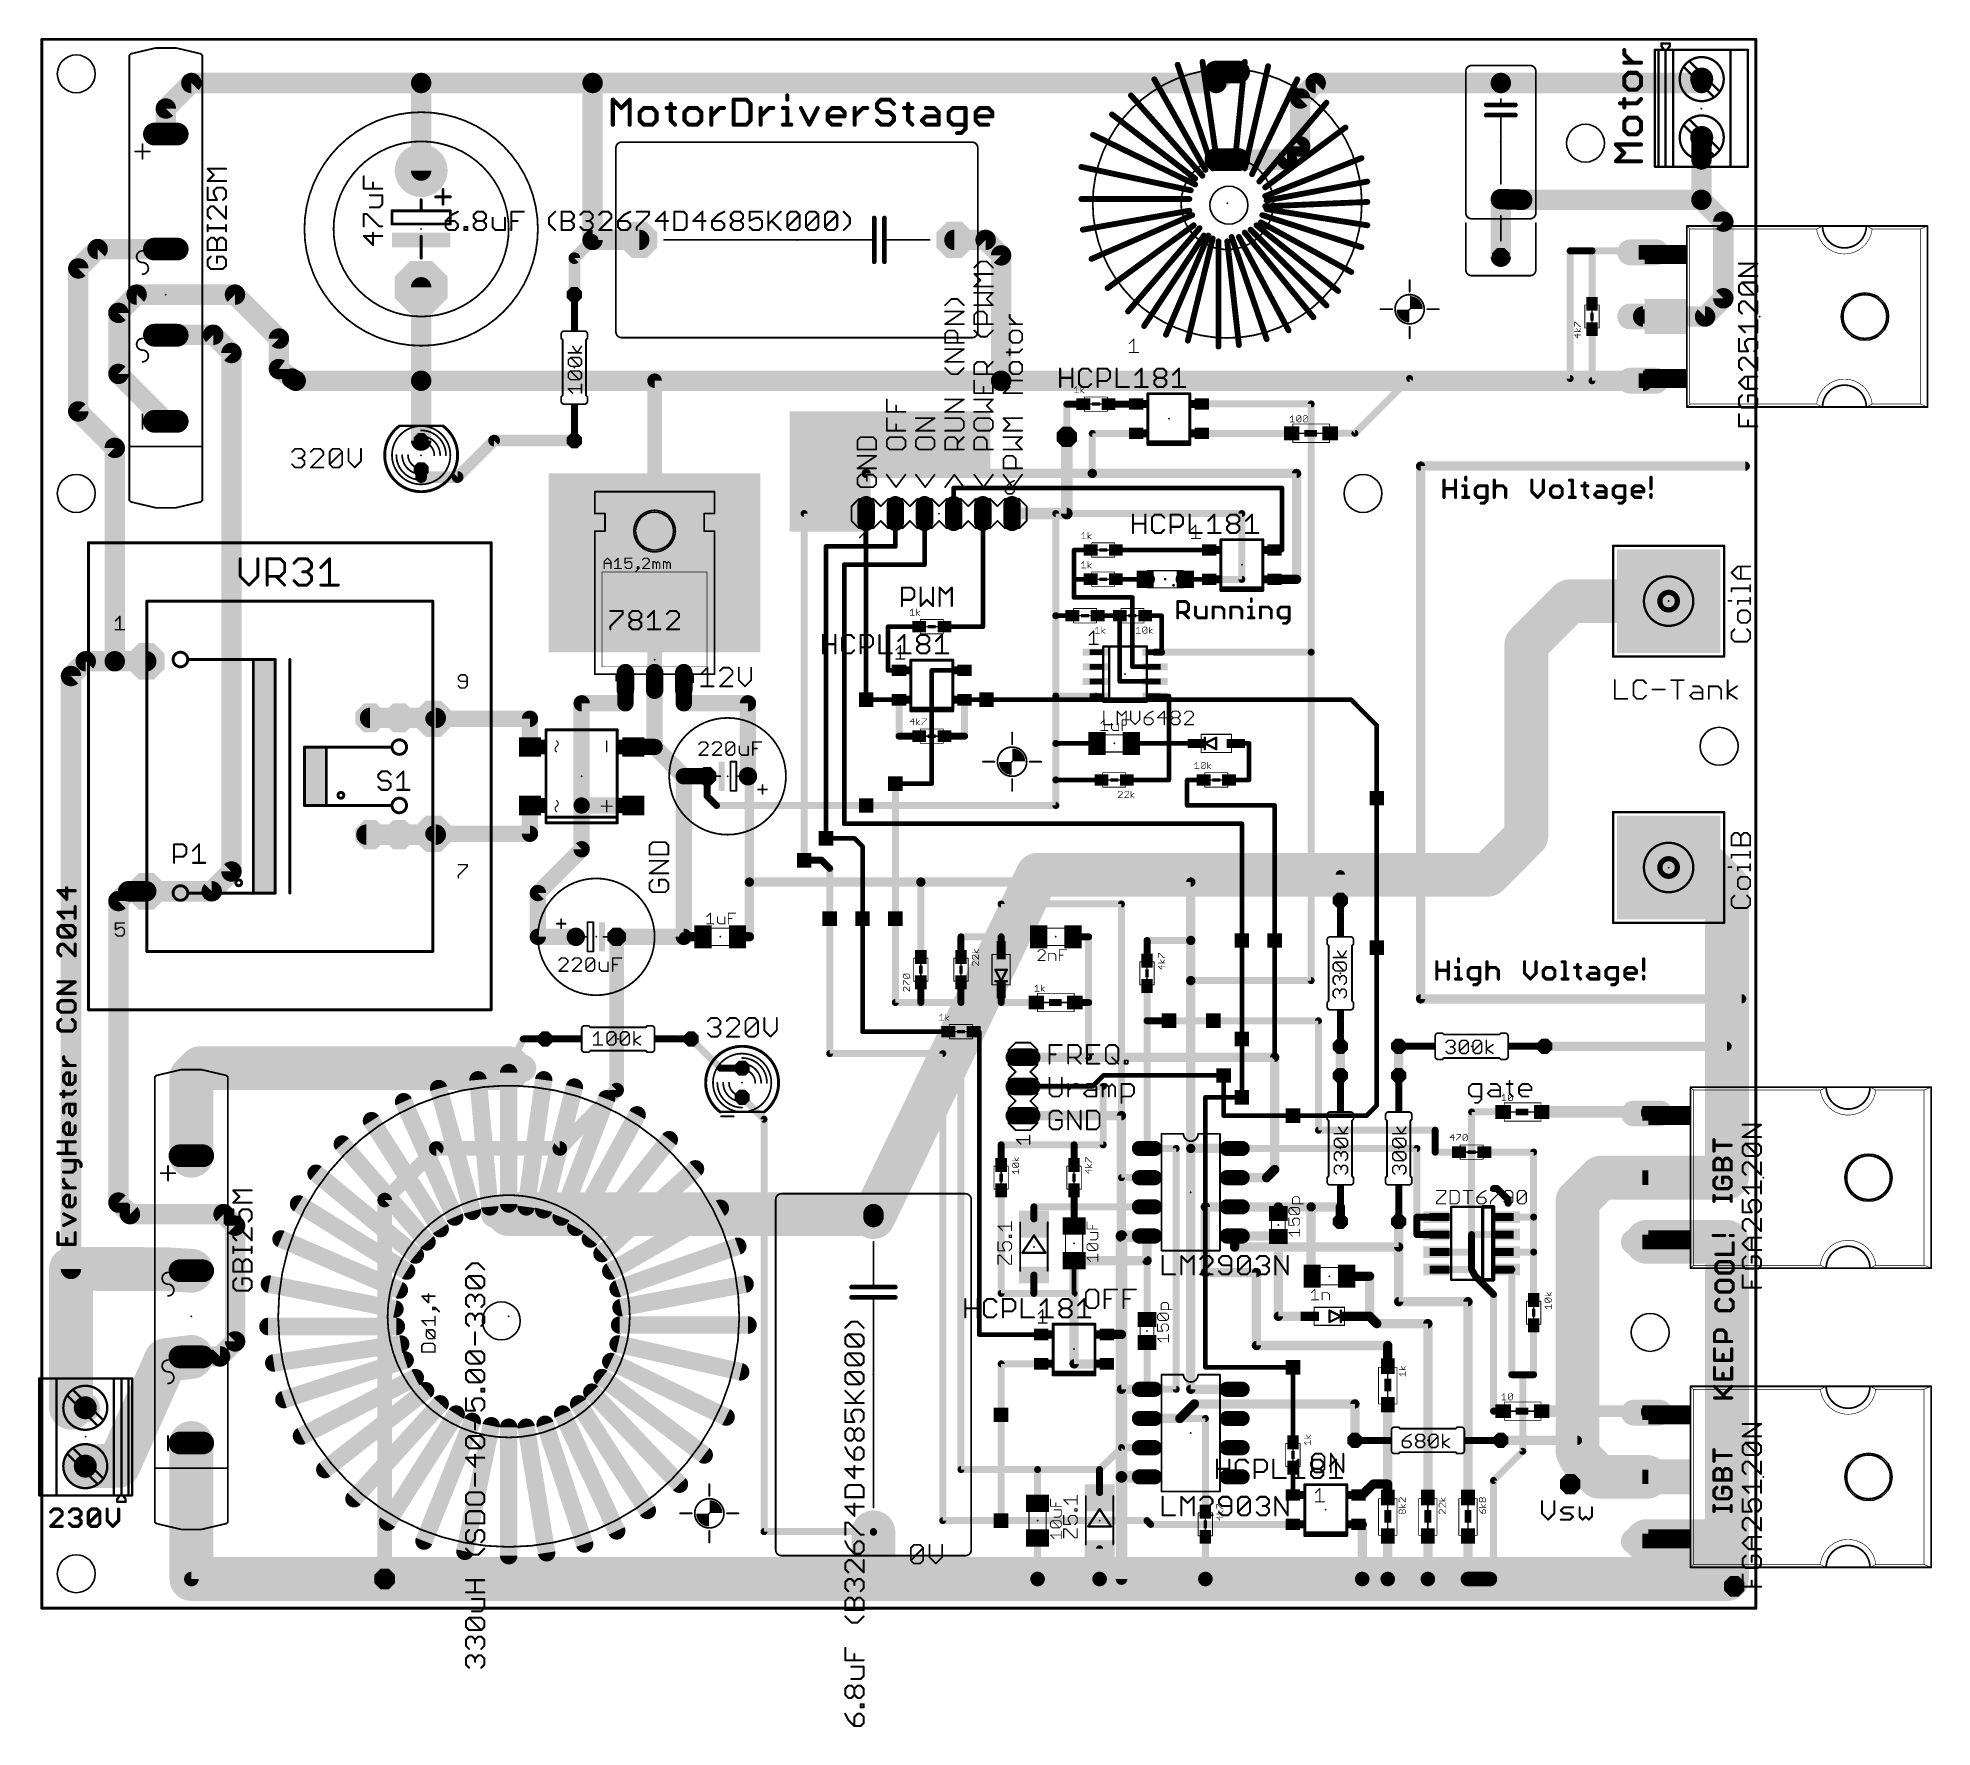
# Model space of a CAD drawing. Extents: x 0 to 165, y -10 to 137.
import ezdxf

# ---------------------------------------------------------------- set-up
doc = ezdxf.new("R2010")
doc.units = 0
for name, color, linetype in [('1', 14, 'CONTINUOUS'), ('16', 174, 'CONTINUOUS'), ('17', 94, 'CONTINUOUS'), ('18', 94, 'CONTINUOUS'), ('20', 178, 'CONTINUOUS'), ('21', 251, 'CONTINUOUS'), ('23', 178, 'CONTINUOUS'), ('27', 251, 'CONTINUOUS'), ('48', 251, 'CONTINUOUS'), ('51', 251, 'CONTINUOUS')]:
    doc.layers.add(name, color=color, linetype=linetype)

# ---------------------------------------------------------------- blocks, each defined once
blk = doc.blocks.new('RECT')
blk.add_solid([(-0.5, -0.5), (0.5, -0.5), (-0.5, 0.5), (0.5, 0.5)])
blk = doc.blocks.new('LONGP100')
at = {"const_width": 1}
blk.add_lwpolyline([(-0.5, 0), (0.5, 0)], dxfattribs=at)
at = {"const_width": 0.5}
for points in [[(-0.5, 0.25, 1), (-0.5, -0.25)], [(0.5, -0.25, 1), (0.5, 0.25)]]:
    blk.add_lwpolyline(points, format="xyb", dxfattribs=at)
blk = doc.blocks.new('OCTAGONP')
at = {"const_width": 0.5}
blk.add_lwpolyline([(-0.25, -0.1036), (-0.25, 0.1036), (-0.1036, 0.25), (0.1036, 0.25), (0.25, 0.1036), (0.25, -0.1036), (0.1036, -0.25), (-0.1036, -0.25), (-0.25, -0.1036), (-0.25, 0.1036)], dxfattribs=at)
blk = doc.blocks.new('ROUNDP')
at = {"const_width": 0.5}
blk.add_lwpolyline([(0, -0.25, 1), (0, 0.25, 1), (0, -0.25)], format="xyb", dxfattribs=at)
blk = doc.blocks.new('SQUAREP')
blk.add_solid([(-0.5, -0.5), (0.5, -0.5), (-0.5, 0.5), (0.5, 0.5)])
blk = doc.blocks.new('SQUAREV')
blk.add_solid([(-0.5, -0.5), (0.5, -0.5), (-0.5, 0.5), (0.5, 0.5)])
blk = doc.blocks.new('OCTAGONV')
at = {"const_width": 0.5}
blk.add_lwpolyline([(-0.25, -0.1036), (-0.25, 0.1036), (-0.1036, 0.25), (0.1036, 0.25), (0.25, 0.1036), (0.25, -0.1036), (0.1036, -0.25), (-0.1036, -0.25), (-0.25, -0.1036), (-0.25, 0.1036)], dxfattribs=at)

msp = doc.modelspace()

# ---------------------------------------------------------------- linework, layer by layer
at = {"layer": '1'}
for points, const_width in [([(137.7472, 135.2121), (137.7472, 135.5765)], 0.3556), ([(138.4759, 134.4834), (137.7472, 135.2121)], 0.3556), ([(139.2047, 134.4834), (137.7472, 134.4834)], 0.3556), ([(138.1116, 133.6021), (137.7472, 133.2377)], 0.3556), ([(138.8403, 133.6021), (138.1116, 133.6021)], 0.3556), ([(139.2047, 133.2377), (138.8403, 133.6021)], 0.3556), ([(137.7472, 133.2377), (137.7472, 132.509)], 0.3556), ([(137.7472, 132.509), (138.1116, 132.1446)], 0.3556), ([(138.1116, 132.1446), (138.8403, 132.1446)], 0.3556), ([(138.8403, 132.1446), (139.2047, 132.509)], 0.3556), ([(139.2047, 132.509), (139.2047, 133.2377)], 0.3556), ([(49.7078, 129.0828), (49.7078, 131.2691)], 0.3556), ([(49.7078, 131.2691), (50.4366, 130.5403)], 0.3556), ([(50.4366, 130.5403), (51.1653, 131.2691)], 0.3556), ([(51.1653, 131.2691), (51.1653, 129.0828)], 0.3556), ([(52.411, 130.5403), (52.0466, 130.1759)], 0.3556), ([(52.0466, 130.1759), (52.0466, 129.4472)], 0.3556), ([(53.1397, 130.5403), (52.411, 130.5403)], 0.3556), ([(53.5041, 130.1759), (53.1397, 130.5403)], 0.3556), ([(53.5041, 129.4472), (53.5041, 130.1759)], 0.3556), ([(54.3854, 130.5403), (55.1141, 130.5403)], 0.3556), ([(54.7498, 130.9047), (54.7498, 129.4472)], 0.3556), ([(56.309, 130.5403), (55.9446, 130.1759)], 0.3556), ([(55.9446, 130.1759), (55.9446, 129.4472)], 0.3556), ([(57.0377, 130.5403), (56.309, 130.5403)], 0.3556), ([(57.4021, 130.1759), (57.0377, 130.5403)], 0.3556), ([(57.4021, 129.4472), (57.4021, 130.1759)], 0.3556), ([(58.2834, 129.0828), (58.2834, 130.5403)], 0.3556), ([(58.2834, 129.8116), (59.0121, 130.5403)], 0.3556), ([(59.0121, 130.5403), (59.3765, 130.5403)], 0.3556), ([(60.2324, 131.2691), (60.2324, 129.0828)], 0.3556), ([(61.3255, 131.2691), (60.2324, 131.2691)], 0.3556), ([(61.6899, 130.9047), (61.3255, 131.2691)], 0.3556), ([(61.6899, 129.4472), (61.6899, 130.9047)], 0.3556), ([(62.5712, 129.0828), (62.5712, 130.5403)], 0.3556), ([(62.5712, 129.8116), (63.2999, 130.5403)], 0.3556), ([(63.2999, 130.5403), (63.6643, 130.5403)], 0.3556), ([(64.5202, 130.5403), (64.8846, 130.5403)], 0.3556), ([(64.8846, 131.6334), (64.8846, 131.2691)], 0.3556), ([(64.8846, 130.5403), (64.8846, 129.0828)], 0.3556), ([(66.0794, 130.5403), (66.8081, 129.0828)], 0.3556), ([(66.8081, 129.0828), (67.5369, 130.5403)], 0.3556), ([(68.4182, 130.1759), (68.7825, 130.5403)], 0.3556), ([(68.4182, 129.4472), (68.4182, 130.1759)], 0.3556), ([(68.7825, 130.5403), (69.5113, 130.5403)], 0.3556), ([(69.5113, 130.5403), (69.8757, 130.1759)], 0.3556), ([(69.8757, 130.1759), (69.8757, 129.8116)], 0.3556), ([(70.757, 129.0828), (70.757, 130.5403)], 0.3556), ([(70.757, 129.8116), (71.4857, 130.5403)], 0.3556), ([(71.4857, 130.5403), (71.8501, 130.5403)], 0.3556), ([(73.0703, 131.2691), (72.706, 130.9047)], 0.3556), ([(72.706, 130.9047), (72.706, 130.5403)], 0.3556), ([(72.706, 130.5403), (73.0703, 130.1759)], 0.3556), ([(73.7991, 131.2691), (73.0703, 131.2691)], 0.3556), ([(73.0703, 130.1759), (73.7991, 130.1759)], 0.3556), ([(74.1635, 130.9047), (73.7991, 131.2691)], 0.3556), ([(73.7991, 130.1759), (74.1635, 129.8116)], 0.3556), ([(75.0448, 130.5403), (75.7735, 130.5403)], 0.3556), ([(75.4091, 130.9047), (75.4091, 129.4472)], 0.3556), ([(76.9683, 130.5403), (77.6971, 130.5403)], 0.3556), ([(77.6971, 130.5403), (78.0615, 130.1759)], 0.3556), ([(78.0615, 130.1759), (78.0615, 129.0828)], 0.3556), ([(79.3071, 130.5403), (78.9428, 130.1759)], 0.3556), ([(78.9428, 130.1759), (78.9428, 129.4472)], 0.3556), ([(80.4003, 130.5403), (79.3071, 130.5403)], 0.3556), ([(80.4003, 128.7184), (80.4003, 130.5403)], 0.3556), ([(81.2816, 130.1759), (81.6459, 130.5403)], 0.3556), ([(81.2816, 129.4472), (81.2816, 130.1759)], 0.3556), ([(81.6459, 130.5403), (82.3747, 130.5403)], 0.3556), ([(82.3747, 130.5403), (82.7391, 130.1759)], 0.3556), ([(82.7391, 130.1759), (82.7391, 129.8116)], 0.3556), ([(137.3828, 130.9498), (138.8403, 130.9498)], 0.3556), ([(137.7472, 130.5854), (137.7472, 131.3141)], 0.3556), ([(138.8403, 130.9498), (139.2047, 131.3141)], 0.3556), ([(52.0466, 129.4472), (52.411, 129.0828)], 0.3556), ([(52.411, 129.0828), (53.1397, 129.0828)], 0.3556), ([(53.1397, 129.0828), (53.5041, 129.4472)], 0.3556), ([(54.7498, 129.4472), (55.1141, 129.0828)], 0.3556), ([(55.9446, 129.4472), (56.309, 129.0828)], 0.3556), ([(56.309, 129.0828), (57.0377, 129.0828)], 0.3556), ([(57.0377, 129.0828), (57.4021, 129.4472)], 0.3556), ([(60.2324, 129.0828), (61.3255, 129.0828)], 0.3556), ([(61.3255, 129.0828), (61.6899, 129.4472)], 0.3556), ([(64.5202, 129.0828), (65.2489, 129.0828)], 0.3556), ([(69.8757, 129.8116), (68.4182, 129.8116)], 0.3556), ([(68.7825, 129.0828), (68.4182, 129.4472)], 0.3556), ([(69.5113, 129.0828), (68.7825, 129.0828)], 0.3556), ([(73.0703, 129.0828), (72.706, 129.4472)], 0.3556), ([(73.7991, 129.0828), (73.0703, 129.0828)], 0.3556), ([(74.1635, 129.4472), (73.7991, 129.0828)], 0.3556), ([(74.1635, 129.8116), (74.1635, 129.4472)], 0.3556), ([(75.4091, 129.4472), (75.7735, 129.0828)], 0.3556), ([(76.604, 129.4472), (76.9683, 129.8116)], 0.3556), ([(76.9683, 129.0828), (76.604, 129.4472)], 0.3556), ([(76.9683, 129.8116), (78.0615, 129.8116)], 0.3556), ([(78.0615, 129.0828), (76.9683, 129.0828)], 0.3556), ([(78.9428, 129.4472), (79.3071, 129.0828)], 0.3556), ([(79.3071, 129.0828), (80.4003, 129.0828)], 0.3556), ([(80.0359, 128.354), (80.4003, 128.7184)], 0.3556), ([(82.7391, 129.8116), (81.2816, 129.8116)], 0.3556), ([(81.6459, 129.0828), (81.2816, 129.4472)], 0.3556), ([(82.3747, 129.0828), (81.6459, 129.0828)], 0.3556), ([(138.1116, 129.7041), (137.7472, 129.3397)], 0.3556), ([(137.7472, 129.3397), (137.7472, 128.611)], 0.3556), ([(137.7472, 128.611), (138.1116, 128.2466)], 0.3556), ([(138.8403, 129.7041), (138.1116, 129.7041)], 0.3556), ([(139.2047, 129.3397), (138.8403, 129.7041)], 0.3556), ([(138.8403, 128.2466), (139.2047, 128.611)], 0.3556), ([(139.2047, 128.611), (139.2047, 129.3397)], 0.3556), ([(79.6715, 128.354), (80.0359, 128.354)], 0.3556), ([(137.7472, 126.6366), (137.0184, 127.3653)], 0.3556), ([(137.0184, 127.3653), (139.2047, 127.3653)], 0.3556), ([(138.1116, 128.2466), (138.8403, 128.2466)], 0.3556), ([(137.0184, 125.9078), (137.7472, 126.6366)], 0.3556), ([(139.2047, 125.9078), (137.0184, 125.9078)], 0.3556), ([(133.0325, 118.11), (133.0325, 106.9975)], 0.6096), ([(134.9375, 118.11), (133.0325, 118.11)], 0.6096), ([(139.3825, 118.11), (134.9375, 118.11)], 0.6096), ([(134.9375, 118.11), (134.9375, 113.495)], 0.6096), ([(139.3825, 117.983), (139.3825, 118.11)], 0.6096), ([(119.0625, 115.57), (119.0625, 114.554)], 0.1524), ([(116.5225, 113.03), (117.5385, 113.03)], 0.1524), ([(121.6025, 113.03), (120.5865, 113.03)], 0.1524), ([(94.6658, 110.0504), (95.0556, 110.4402)], 0.1016), ([(95.0556, 110.4402), (95.0556, 109.2708)], 0.1016), ([(119.0625, 110.49), (119.0625, 111.506)], 0.1524), ([(134.9375, 106.807), (134.9375, 111.295)], 0.6096), ([(94.6658, 109.2708), (95.4454, 109.2708)], 0.1016), ([(119.0625, 106.9975), (114.3, 102.235)], 0.6096), ([(133.0325, 106.9975), (119.0625, 106.9975)], 0.6096), ([(139.3825, 106.807), (134.9375, 106.807)], 0.6096), ([(89.2175, 101.9175), (89.2175, 104.775)], 0.6096), ([(89.2175, 104.775), (90.6575, 104.775)], 0.6096), ([(92.8575, 104.775), (93.9825, 104.775)], 0.6096), ([(93.9825, 104.775), (95.2525, 104.785)], 0.6096), ([(110.49, 104.785), (100.9625, 104.785)], 0.6096), ([(110.49, 83.185), (110.49, 104.785)], 0.6096), ([(91.44, 102.225), (95.2525, 102.225)], 0.6096), ([(91.44, 98.7425), (91.44, 102.225)], 0.6096), ([(100.9625, 102.225), (108.79, 102.225)], 0.6096), ([(108.79, 102.225), (108.79, 102.235)], 0.6096), ([(114.3, 102.235), (112.14, 102.235)], 0.6096), ([(21.7851, 100.619), (22.0562, 100.8902)], 0.1524), ([(22.0562, 100.8902), (22.5986, 100.8902)], 0.1524), ([(22.5986, 100.8902), (22.8697, 100.619)], 0.1524), ([(22.8697, 100.619), (22.8697, 100.3479)], 0.1524), ([(23.6934, 100.8902), (23.4222, 100.619)], 0.1524), ([(24.2357, 100.8902), (23.6934, 100.8902)], 0.1524), ([(24.5069, 100.619), (24.2357, 100.8902)], 0.1524), ([(24.5069, 100.3479), (24.5069, 100.619)], 0.1524), ([(25.0594, 100.619), (25.3305, 100.8902)], 0.1524), ([(25.0594, 99.5344), (25.0594, 100.619)], 0.1524), ([(25.0594, 99.5344), (26.144, 100.619)], 0.1524), ([(25.3305, 100.8902), (25.8729, 100.8902)], 0.1524), ([(25.8729, 100.8902), (26.144, 100.619)], 0.1524), ([(26.144, 100.619), (26.144, 99.5344)], 0.1524), ([(26.6965, 100.8902), (26.6965, 99.8055)], 0.1524), ([(27.7812, 99.8055), (27.7812, 100.8902)], 0.1524), ([(22.0562, 99.2632), (21.7851, 99.5344)], 0.1524), ([(22.5986, 99.2632), (22.0562, 99.2632)], 0.1524), ([(22.5986, 100.0767), (22.3274, 100.0767)], 0.1524), ([(22.8697, 100.3479), (22.5986, 100.0767)], 0.1524), ([(22.5986, 100.0767), (22.8697, 99.8055)], 0.1524), ([(22.8697, 99.5344), (22.5986, 99.2632)], 0.1524), ([(22.8697, 99.8055), (22.8697, 99.5344)], 0.1524), ([(23.4222, 99.2632), (24.5069, 100.3479)], 0.1524), ([(24.5069, 99.2632), (23.4222, 99.2632)], 0.1524), ([(25.3305, 99.2632), (25.0594, 99.5344)], 0.1524), ([(25.8729, 99.2632), (25.3305, 99.2632)], 0.1524), ([(26.144, 99.5344), (25.8729, 99.2632)], 0.1524), ([(26.6965, 99.8055), (27.2389, 99.2632)], 0.1524), ([(27.2389, 99.2632), (27.7812, 99.8055)], 0.1524), ([(71.755, 98.7425), (91.44, 98.7425)], 0.8128), ([(71.755, 95.25), (71.755, 98.7425)], 0.8128), ([(91.44, 98.7425), (109.22, 98.7425)], 0.8128), ([(109.22, 98.7425), (109.22, 89.525)], 0.8128), ([(120.015, 53.0225), (120.015, 99.3775)], 0.8128), ([(120.015, 99.3775), (148.2725, 99.3775)], 0.8128), ([(79.375, 95.25), (79.375, 97.4725)], 0.4064), ([(79.375, 97.4725), (107.95, 97.4725)], 0.4064), ([(107.95, 97.4725), (107.95, 92.075)], 0.4064), ([(122.0597, 96.6597), (122.0597, 98.1596)], 0.2794), ([(122.0597, 97.4096), (123.0596, 97.4096)], 0.2794), ([(123.0596, 98.1596), (123.0596, 96.6597)], 0.2794), ([(123.6969, 97.6596), (123.9468, 97.6596)], 0.2794), ([(123.9468, 98.4096), (123.9468, 98.1596)], 0.2794), ([(123.9468, 97.6596), (123.9468, 96.6597)], 0.2794), ([(125.0383, 97.6596), (124.7883, 97.4096)], 0.2794), ([(124.7883, 97.4096), (124.7883, 96.9097)], 0.2794), ([(125.7882, 97.6596), (125.0383, 97.6596)], 0.2794), ([(125.7882, 96.4097), (125.7882, 97.6596)], 0.2794), ([(126.4255, 98.1596), (126.4255, 96.6597)], 0.2794), ([(126.4255, 97.4096), (126.6754, 97.6596)], 0.2794), ([(126.6754, 97.6596), (127.1754, 97.6596)], 0.2794), ([(127.1754, 97.6596), (127.4254, 97.4096)], 0.2794), ([(127.4254, 97.4096), (127.4254, 96.6597)], 0.2794), ([(129.6998, 98.1596), (129.6998, 97.1597)], 0.2794), ([(129.6998, 97.1597), (130.1997, 96.6597)], 0.2794), ([(130.1997, 96.6597), (130.6997, 97.1597)], 0.2794), ([(130.6997, 97.1597), (130.6997, 98.1596)], 0.2794), ([(131.5869, 97.6596), (131.3369, 97.4096)], 0.2794), ([(131.3369, 97.4096), (131.3369, 96.9097)], 0.2794), ([(132.0869, 97.6596), (131.5869, 97.6596)], 0.2794), ([(132.3368, 97.4096), (132.0869, 97.6596)], 0.2794), ([(132.3368, 96.9097), (132.3368, 97.4096)], 0.2794), ([(132.9741, 98.1596), (133.2241, 98.1596)], 0.2794), ([(133.2241, 98.1596), (133.2241, 96.6597)], 0.2794), ([(134.0655, 97.6596), (134.5655, 97.6596)], 0.2794), ([(134.3155, 97.9096), (134.3155, 96.9097)], 0.2794), ([(135.1569, 96.9097), (135.4069, 97.1597)], 0.2794), ([(135.4069, 97.6596), (135.9069, 97.6596)], 0.2794), ([(135.4069, 97.1597), (136.1569, 97.1597)], 0.2794), ([(135.9069, 97.6596), (136.1569, 97.4096)], 0.2794), ([(136.1569, 97.4096), (136.1569, 96.6597)], 0.2794), ([(137.0441, 97.6596), (136.7941, 97.4096)], 0.2794), ([(136.7941, 97.4096), (136.7941, 96.9097)], 0.2794), ([(137.794, 97.6596), (137.0441, 97.6596)], 0.2794), ([(137.794, 96.4097), (137.794, 97.6596)], 0.2794), ([(138.4313, 97.4096), (138.6812, 97.6596)], 0.2794), ([(138.4313, 96.9097), (138.4313, 97.4096)], 0.2794), ([(139.4312, 97.1597), (138.4313, 97.1597)], 0.2794), ([(138.6812, 97.6596), (139.1812, 97.6596)], 0.2794), ([(139.1812, 97.6596), (139.4312, 97.4096)], 0.2794), ([(139.4312, 97.4096), (139.4312, 97.1597)], 0.2794), ([(140.0684, 98.4096), (140.0684, 97.4096)], 0.2794), ([(123.6969, 96.6597), (124.1968, 96.6597)], 0.2794), ([(124.7883, 96.9097), (125.0383, 96.6597)], 0.2794), ([(125.0383, 96.6597), (125.7882, 96.6597)], 0.2794), ([(125.2883, 96.1597), (125.5382, 96.1597)], 0.2794), ([(125.5382, 96.1597), (125.7882, 96.4097)], 0.2794), ([(131.3369, 96.9097), (131.5869, 96.6597)], 0.2794), ([(131.5869, 96.6597), (132.0869, 96.6597)], 0.2794), ([(132.0869, 96.6597), (132.3368, 96.9097)], 0.2794), ([(132.9741, 96.6597), (133.474, 96.6597)], 0.2794), ([(134.3155, 96.9097), (134.5655, 96.6597)], 0.2794), ([(135.4069, 96.6597), (135.1569, 96.9097)], 0.2794), ([(136.1569, 96.6597), (135.4069, 96.6597)], 0.2794), ([(136.7941, 96.9097), (137.0441, 96.6597)], 0.2794), ([(137.0441, 96.6597), (137.794, 96.6597)], 0.2794), ([(137.2941, 96.1597), (137.544, 96.1597)], 0.2794), ([(137.544, 96.1597), (137.794, 96.4097)], 0.2794), ([(138.6812, 96.6597), (138.4313, 96.9097)], 0.2794), ([(139.1812, 96.6597), (138.6812, 96.6597)], 0.2794), ([(140.0684, 96.9097), (140.0684, 96.6597)], 0.2794), ([(66.3575, 95.25), (71.755, 95.25)], 0.6096), ([(66.3575, 65.0875), (66.3575, 95.25)], 0.6096), ([(74.295, 92.3925), (74.295, 95.25)], 0.4064), ([(76.835, 90.805), (76.835, 95.25)], 0.4064), ([(81.915, 85.4075), (81.915, 95.25)], 0.4064), ([(88.265, 86.36), (88.265, 95.25)], 0.6096), ([(88.265, 95.25), (104.4575, 95.25)], 0.6096), ([(100.0633, 93.8579), (100.4531, 94.2477)], 0.1016), ([(100.4531, 94.2477), (100.4531, 93.0783)], 0.1016), ([(104.4575, 95.25), (104.4575, 89.525)], 0.6096), ([(68.2625, 92.3925), (74.295, 92.3925)], 0.4064), ([(68.2625, 66.9925), (68.2625, 92.3925)], 0.4064), ([(100.0633, 93.0783), (100.8429, 93.0783)], 0.1016), ([(101.6025, 92.075), (101.6025, 92.085)], 0.6096), ([(69.85, 68.2625), (69.85, 90.805)], 0.4064), ([(69.85, 90.805), (76.835, 90.805)], 0.4064), ([(89.8525, 89.535), (89.8525, 92.075)], 0.4064), ([(89.8525, 92.075), (91.2925, 92.075)], 0.4064), ([(93.4925, 92.075), (101.6025, 92.075)], 0.4064), ([(107.63, 92.075), (107.3125, 92.085)], 0.4064), ([(107.95, 92.075), (107.63, 92.075)], 0.4064), ([(147.0773, 90.1039), (147.6196, 90.6462)], 0.1524), ([(147.6196, 90.6462), (148.7043, 90.6462)], 0.1524), ([(147.8908, 89.5615), (147.8908, 90.6462)], 0.1524), ([(89.8525, 87.9475), (89.8525, 89.535)], 0.4064), ([(89.8525, 89.535), (91.2925, 89.535)], 0.4064), ([(93.4925, 89.535), (96.04, 89.535)], 0.4064), ([(101.6025, 89.535), (99.54, 89.535)], 0.4064), ([(104.4575, 89.525), (101.6025, 89.525)], 0.6096), ([(101.6025, 89.525), (101.6025, 89.535)], 0.4064), ([(109.22, 89.525), (107.3125, 89.525)], 0.8128), ([(147.6196, 89.5615), (147.0773, 90.1039)], 0.1524), ([(148.7043, 89.5615), (147.6196, 89.5615)], 0.1524), ([(148.7043, 88.4701), (148.7043, 89.0124)], 0.1524), ([(74.8699, 87.2109), (74.8699, 88.8125)], 0.1778), ([(74.8699, 88.8125), (75.6707, 88.8125)], 0.1778), ([(75.6707, 87.7448), (74.8699, 87.7448)], 0.1778), ([(75.6707, 88.8125), (75.9376, 88.5455)], 0.1778), ([(75.9376, 88.0117), (75.6707, 87.7448)], 0.1778), ([(75.9376, 88.5455), (75.9376, 88.0117)], 0.1778), ([(76.5071, 88.8125), (76.5071, 87.2109)], 0.1778), ([(76.5071, 87.2109), (77.0409, 87.7448)], 0.1778), ([(77.0409, 87.7448), (77.5748, 87.2109)], 0.1778), ([(77.5748, 87.2109), (77.5748, 88.8125)], 0.1778), ([(78.1442, 87.2109), (78.1442, 88.8125)], 0.1778), ([(78.1442, 88.8125), (78.6781, 88.2786)], 0.1778), ([(78.6781, 88.2786), (79.212, 88.8125)], 0.1778), ([(79.212, 88.8125), (79.212, 87.2109)], 0.1778), ([(89.8525, 87.9475), (94.9325, 87.9475)], 0.4064), ([(94.9325, 87.9475), (94.9325, 81.915)], 0.4064), ([(98.8695, 86.1695), (98.8695, 87.5931)], 0.254), ([(98.8695, 87.5931), (99.5813, 87.5931)], 0.254), ([(99.5813, 87.5931), (99.8186, 87.3558)], 0.254), ([(99.8186, 87.3558), (99.8186, 86.8813)], 0.254), ([(105.2812, 87.8304), (105.2812, 87.5931)], 0.254), ([(146.8061, 87.6498), (147.0773, 87.6498)], 0.1524), ([(147.0773, 88.4701), (147.0773, 88.7413)], 0.1524), ([(147.0773, 88.7413), (148.7043, 88.7413)], 0.1524), ([(147.6196, 87.3787), (147.6196, 87.6498)], 0.1524), ([(147.6196, 87.6498), (148.7043, 87.6498)], 0.1524), ([(148.7043, 87.3787), (148.7043, 87.921)], 0.1524), ([(88.265, 79.375), (88.265, 86.36)], 0.6096), ([(88.265, 86.36), (89.705, 86.36)], 0.4064), ([(93.8325, 86.36), (91.905, 86.36)], 0.4064), ([(93.8325, 80.645), (93.8325, 86.36)], 0.4064), ([(97.4725, 86.36), (96.0325, 86.36)], 0.4064), ([(97.4725, 83.185), (97.4725, 86.36)], 0.4064), ([(99.5813, 86.644), (98.8695, 86.644)], 0.254), ([(99.344, 86.644), (99.8186, 86.1695)], 0.254), ([(99.8186, 86.8813), (99.5813, 86.644)], 0.254), ([(100.4131, 87.1186), (100.4131, 86.4068)], 0.254), ([(100.4131, 86.4068), (100.6504, 86.1695)], 0.254), ([(100.6504, 86.1695), (101.3622, 86.1695)], 0.254), ([(101.3622, 86.1695), (101.3622, 87.1186)], 0.254), ([(101.9567, 86.1695), (101.9567, 87.1186)], 0.254), ([(101.9567, 87.1186), (102.6685, 87.1186)], 0.254), ([(102.6685, 87.1186), (102.9058, 86.8813)], 0.254), ([(102.9058, 86.8813), (102.9058, 86.1695)], 0.254), ([(103.5003, 86.1695), (103.5003, 87.1186)], 0.254), ([(103.5003, 87.1186), (104.2121, 87.1186)], 0.254), ([(104.2121, 87.1186), (104.4494, 86.8813)], 0.254), ([(104.4494, 86.8813), (104.4494, 86.1695)], 0.254), ([(105.0439, 87.1186), (105.2812, 87.1186)], 0.254), ([(105.0439, 86.1695), (105.5185, 86.1695)], 0.254), ([(105.2812, 87.1186), (105.2812, 86.1695)], 0.254), ([(106.073, 86.1695), (106.073, 87.1186)], 0.254), ([(106.073, 87.1186), (106.7848, 87.1186)], 0.254), ([(106.7848, 87.1186), (107.0221, 86.8813)], 0.254), ([(107.0221, 86.8813), (107.0221, 86.1695)], 0.254), ([(107.8539, 87.1186), (107.6166, 86.8813)], 0.254), ([(107.6166, 86.8813), (107.6166, 86.4068)], 0.254), ([(107.6166, 86.4068), (107.8539, 86.1695)], 0.254), ([(108.5657, 87.1186), (107.8539, 87.1186)], 0.254), ([(107.8539, 86.1695), (108.5657, 86.1695)], 0.254), ([(108.0911, 85.695), (108.3284, 85.695)], 0.254), ([(108.3284, 85.695), (108.5657, 85.9322)], 0.254), ([(108.5657, 85.9322), (108.5657, 87.1186)], 0.254), ([(147.8908, 86.8262), (147.6196, 86.555)], 0.1524), ([(147.6196, 86.555), (147.6196, 86.0127)], 0.1524), ([(147.6196, 86.0127), (147.8908, 85.7415)], 0.1524), ([(148.4331, 86.8262), (147.8908, 86.8262)], 0.1524), ([(147.8908, 85.7415), (148.4331, 85.7415)], 0.1524), ([(148.7043, 86.555), (148.4331, 86.8262)], 0.1524), ([(148.4331, 85.7415), (148.7043, 86.0127)], 0.1524), ([(148.7043, 86.0127), (148.7043, 86.555)], 0.1524), ([(73.66, 85.4075), (76.37, 85.4075)], 0.4064), ([(73.66, 81.5975), (73.66, 85.4075)], 0.4064), ([(78.57, 85.4075), (81.915, 85.4075)], 0.4064), ([(91.1733, 84.6504), (91.5631, 85.0402)], 0.1016), ([(91.5631, 85.0402), (91.5631, 83.8708)], 0.1016), ([(147.3485, 85.189), (147.0773, 84.9178)], 0.1524), ([(147.0773, 84.9178), (147.0773, 84.3755)], 0.1524), ([(147.0773, 84.3755), (147.3485, 84.1043)], 0.1524), ([(147.3485, 84.1043), (148.4331, 84.1043)], 0.1524), ([(148.7043, 84.9178), (148.4331, 85.189)], 0.1524), ([(148.4331, 84.1043), (148.7043, 84.3755)], 0.1524), ([(148.7043, 84.3755), (148.7043, 84.9178)], 0.1524), ([(74.3458, 83.3804), (74.7356, 83.7702)], 0.1016), ([(74.3458, 82.6008), (75.1254, 82.6008)], 0.1016), ([(74.7356, 83.7702), (74.7356, 82.6008)], 0.1016), ([(91.1733, 83.8708), (91.9529, 83.8708)], 0.1016), ([(97.4725, 83.185), (96.8975, 83.185)], 0.6096), ([(110.49, 83.185), (97.4725, 83.185)], 0.6096), ([(110.49, 54.61), (110.49, 83.185)], 0.6096), ([(50.8, 78.74), (50.8, 80.645)], 1.4224), ([(53.34, 74.94), (53.34, 80.645)], 1.4224), ([(55.88, 78.74), (55.88, 80.645)], 1.4224), ([(57.3947, 81.2979), (57.9371, 81.8402)], 0.1524), ([(57.9371, 81.8402), (57.9371, 80.2132)], 0.1524), ([(59.303, 81.8402), (59.0319, 81.569)], 0.1524), ([(59.0319, 80.2132), (60.1165, 81.2979)], 0.1524), ([(59.8454, 81.8402), (59.303, 81.8402)], 0.1524), ([(60.1165, 81.569), (59.8454, 81.8402)], 0.1524), ([(60.1165, 81.2979), (60.1165, 81.569)], 0.1524), ([(60.669, 81.8402), (60.669, 80.7555)], 0.1524), ([(60.669, 80.7555), (61.2114, 80.2132)], 0.1524), ([(61.2114, 80.2132), (61.7537, 80.7555)], 0.1524), ([(61.7537, 80.7555), (61.7537, 81.8402)], 0.1524), ([(73.98, 81.5975), (73.66, 81.5975)], 0.4064), ([(74.615, 81.6075), (73.98, 81.5975)], 0.4064), ([(77.47, 81.6075), (80.325, 81.6075)], 0.4064), ([(77.47, 71.755), (77.47, 81.6075)], 0.4064), ([(93.8325, 80.645), (96.8975, 80.645)], 0.4064), ([(94.9325, 81.915), (96.8975, 81.915)], 0.4064), ([(136.9187, 80.7607), (136.9187, 79.1337)], 0.1524), ([(138.827, 80.7607), (138.5559, 80.4895)], 0.1524), ([(139.3693, 80.7607), (138.827, 80.7607)], 0.1524), ([(139.6405, 80.4895), (139.3693, 80.7607)], 0.1524), ([(141.8302, 80.7607), (142.9148, 80.7607)], 0.1524), ([(142.3725, 79.1337), (142.3725, 80.7607)], 0.1524), ([(146.7416, 79.1337), (146.7416, 80.7607)], 0.1524), ([(46.99, 69.85), (46.99, 78.74)], 1.4224), ([(46.99, 78.74), (50.8, 78.74)], 1.4224), ([(61.468, 78.74), (55.88, 78.74)], 1.4224), ([(57.3947, 80.2132), (58.4794, 80.2132)], 0.1524), ([(60.1165, 80.2132), (59.0319, 80.2132)], 0.1524), ([(61.468, 72.39), (61.468, 78.74)], 1.4224), ([(71.755, 79.0575), (71.755, 79.0475)], 0.4064), ([(71.755, 79.0475), (74.615, 79.0475)], 0.4064), ([(74.615, 79.0475), (74.615, 75.8825)], 0.6096), ([(80.325, 79.0475), (80.325, 75.8825)], 0.6096), ([(82.2325, 79.0475), (80.325, 79.0475)], 0.4064), ([(82.2325, 79.0575), (82.2325, 79.0475)], 0.4064), ([(88.265, 75.2475), (88.265, 79.375)], 0.6096), ([(88.265, 79.375), (91.6975, 79.375)], 0.6096), ([(98.1075, 79.375), (96.8975, 79.375)], 0.4064), ([(98.1075, 75.2475), (98.1075, 79.375)], 0.4064), ([(136.9187, 79.1337), (138.0034, 79.1337)], 0.1524), ([(138.5559, 80.4895), (138.5559, 79.4049)], 0.1524), ([(138.5559, 79.4049), (138.827, 79.1337)], 0.1524), ([(138.827, 79.1337), (139.3693, 79.1337)], 0.1524), ([(139.3693, 79.1337), (139.6405, 79.4049)], 0.1524), ([(140.193, 79.9472), (141.2777, 79.9472)], 0.1524), ([(143.4673, 79.4049), (143.7385, 79.676)], 0.1524), ([(143.7385, 79.1337), (143.4673, 79.4049)], 0.1524), ([(143.7385, 80.2184), (144.2808, 80.2184)], 0.1524), ([(143.7385, 79.676), (144.552, 79.676)], 0.1524), ([(144.552, 79.1337), (143.7385, 79.1337)], 0.1524), ([(144.2808, 80.2184), (144.552, 79.9472)], 0.1524), ([(144.552, 79.9472), (144.552, 79.1337)], 0.1524), ([(145.1045, 79.1337), (145.1045, 80.2184)], 0.1524), ([(145.1045, 80.2184), (145.918, 80.2184)], 0.1524), ([(145.918, 80.2184), (146.1891, 79.9472)], 0.1524), ([(146.1891, 79.9472), (146.1891, 79.1337)], 0.1524), ([(146.7416, 79.676), (147.5551, 80.2184)], 0.1524), ([(147.5551, 79.1337), (146.7416, 79.676)], 0.1524), ([(28.575, 77.47), (34.29, 77.47)], 1.778), ([(34.0868, 77.3938), (42.49, 77.3938)], 1.4224), ([(42.49, 77.3938), (42.49, 74.94)], 1.4224), ([(74.615, 75.8825), (76.37, 75.8825)], 0.6096), ([(80.325, 75.8825), (78.57, 75.8825)], 0.6096), ([(84.455, 76.2), (84.455, 75.184)], 0.1524), ([(53.34, 74.94), (51.49, 74.94)], 1.4224), ([(55.88, 72.39), (53.34, 74.94)], 1.4224), ([(88.265, 72.0725), (88.265, 75.2475)], 0.6096), ([(88.265, 75.2475), (91.845, 75.2475)], 0.4064), ([(98.1075, 75.2475), (94.845, 75.2475)], 0.4064), ([(98.1075, 72.0725), (98.1075, 75.2475)], 0.4064), ([(98.1075, 75.2475), (100.535, 75.2475)], 0.4064), ([(105.0925, 75.2475), (103.935, 75.2475)], 0.4064), ([(105.0925, 72.0725), (105.0925, 75.2475)], 0.4064), ([(55.88, 58.42), (55.88, 72.39)], 1.4224), ([(55.88, 72.39), (57.912, 72.39)], 1.4224), ([(61.595, 72.39), (61.468, 72.39)], 0.8128), ([(61.595, 63.1825), (61.595, 72.39)], 0.8128), ([(81.915, 73.66), (82.931, 73.66)], 0.1524), ([(86.995, 73.66), (85.979, 73.66)], 0.1524), ([(74.295, 71.755), (77.47, 71.755)], 0.4064), ([(84.455, 71.12), (84.455, 72.136)], 0.1524), ([(88.265, 69.85), (88.265, 72.0725)], 0.6096), ([(88.265, 72.0725), (92.245, 72.0725)], 0.4064), ([(94.445, 72.0725), (98.1075, 72.0725)], 0.4064), ([(99.695, 69.85), (99.695, 72.0725)], 0.4064), ([(99.695, 72.0725), (101.135, 72.0725)], 0.4064), ([(103.335, 72.0725), (105.0925, 72.0725)], 0.4064), ([(42.49, 67.3862), (42.49, 69.84)], 1.4224), ([(51.49, 69.85), (46.99, 69.85)], 1.4224), ([(46.99, 69.84), (51.49, 69.84)], 1.4224), ([(46.99, 66.04), (46.99, 69.84)], 1.4224), ([(51.49, 69.84), (51.49, 69.85)], 1.4224), ([(71.755, 69.85), (88.265, 69.85)], 0.6096), ([(107.315, 69.85), (99.695, 69.85)], 0.4064), ([(107.315, 58.1025), (107.315, 69.85)], 0.4064), ([(116.205, 57.4675), (116.205, 70.485)], 0.4064), ([(28.2575, 67.31), (34.29, 67.31)], 1.778), ([(34.0868, 67.3862), (42.49, 67.3862)], 1.4224), ([(104.4575, 68.2625), (69.85, 68.2625)], 0.4064), ([(104.4575, 58.1025), (104.4575, 68.2625)], 0.4064), ([(43.18, 62.23), (46.99, 66.04)], 1.4224), ([(53.178, 66.6652), (52.9068, 66.394)], 0.1524), ([(52.9068, 66.394), (52.9068, 65.5805)], 0.1524), ([(54.2626, 66.6652), (53.178, 66.6652)], 0.1524), ([(54.5338, 66.394), (54.2626, 66.6652)], 0.1524), ([(54.5338, 65.5805), (54.5338, 66.394)], 0.1524), ([(147.0773, 67.1975), (147.3485, 67.4687)], 0.1524), ([(147.0773, 66.384), (147.0773, 67.1975)], 0.1524), ([(148.7043, 66.384), (147.0773, 66.384)], 0.1524), ([(147.3485, 67.4687), (147.6196, 67.4687)], 0.1524), ([(147.6196, 67.4687), (147.8908, 67.1975)], 0.1524), ([(147.8908, 67.1975), (148.162, 67.4687)], 0.1524), ([(147.8908, 66.384), (147.8908, 67.1975)], 0.1524), ([(148.162, 67.4687), (148.4331, 67.4687)], 0.1524), ([(148.4331, 67.4687), (148.7043, 67.1975)], 0.1524), ([(148.7043, 67.1975), (148.7043, 66.384)], 0.1524), ([(52.9068, 65.5805), (54.5338, 65.5805)], 0.1524), ([(52.9068, 63.9434), (54.5338, 65.028)], 0.1524), ([(54.5338, 65.028), (52.9068, 65.028)], 0.1524), ([(146.8061, 64.4723), (147.0773, 64.4723)], 0.1524), ([(147.0773, 65.2926), (147.0773, 65.5638)], 0.1524), ([(147.0773, 65.5638), (148.7043, 65.5638)], 0.1524), ([(147.6196, 64.2012), (147.6196, 64.4723)], 0.1524), ([(147.6196, 64.4723), (148.7043, 64.4723)], 0.1524), ([(148.7043, 65.2926), (148.7043, 65.8349)], 0.1524), ([(148.7043, 64.2012), (148.7043, 64.7435)], 0.1524), ([(2.1584, 61.685), (2.1584, 62.6849)], 0.2794), ([(43.18, 58.42), (43.18, 62.23)], 1.4224), ([(54.5338, 63.9434), (52.9068, 63.9434)], 0.1524), ([(53.178, 63.3909), (52.9068, 63.1197)], 0.1524), ([(52.9068, 63.1197), (52.9068, 62.5774)], 0.1524), ([(54.2626, 63.3909), (53.7203, 63.3909)], 0.1524), ([(53.7203, 63.3909), (53.7203, 62.8485)], 0.1524), ([(54.5338, 63.1197), (54.2626, 63.3909)], 0.1524), ([(54.5338, 62.5774), (54.5338, 63.1197)], 0.1524), ([(61.595, 63.1825), (76.5175, 63.1825)], 0.8128), ([(61.595, 58.42), (61.595, 63.1825)], 0.8128), ([(76.5175, 63.1825), (100.0125, 63.1825)], 0.8128), ([(76.5175, 63.1825), (76.5175, 56.6625)], 0.6096), ([(100.0125, 63.1825), (100.0125, 58.1025)], 0.8128), ([(147.8908, 63.6487), (147.6196, 63.3775)], 0.1524), ([(147.6196, 63.3775), (147.6196, 62.8352)], 0.1524), ([(147.6196, 62.8352), (147.8908, 62.564)], 0.1524), ([(148.4331, 63.6487), (147.8908, 63.6487)], 0.1524), ([(148.7043, 63.3775), (148.4331, 63.6487)], 0.1524), ([(148.4331, 62.564), (148.7043, 62.8352)], 0.1524), ([(148.7043, 62.8352), (148.7043, 63.3775)], 0.1524), ([(2.9083, 62.4349), (1.4084, 62.4349)], 0.2794), ([(1.4084, 62.4349), (2.1584, 61.685)], 0.2794), ([(2.9083, 60.0478), (2.9083, 61.0478)], 0.2794), ([(52.9068, 62.5774), (53.178, 62.3062)], 0.1524), ([(53.178, 62.3062), (54.2626, 62.3062)], 0.1524), ([(54.2626, 62.3062), (54.5338, 62.5774)], 0.1524), ([(93.98, 61.2775), (83.5025, 61.2775)], 0.6096), ([(83.5025, 61.2775), (83.5025, 58.42)], 0.6096), ([(93.98, 37.465), (93.98, 61.2775)], 0.6096), ([(147.3485, 62.0115), (147.0773, 61.7403)], 0.1524), ([(147.0773, 61.7403), (147.0773, 61.198)], 0.1524), ([(147.0773, 61.198), (147.3485, 60.9268)], 0.1524), ([(147.8908, 62.564), (148.4331, 62.564)], 0.1524), ([(148.7043, 61.7403), (148.4331, 62.0115)], 0.1524), ([(148.4331, 60.9268), (148.7043, 61.198)], 0.1524), ([(148.7043, 61.198), (148.7043, 61.7403)], 0.1524), ([(1.9084, 60.0478), (1.4084, 60.5478)], 0.2794), ([(1.4084, 60.5478), (2.9083, 60.5478)], 0.2794), ([(1.4084, 59.1606), (1.6584, 59.4106)], 0.2794), ([(1.6584, 59.4106), (2.6583, 59.4106)], 0.2794), ([(2.6583, 58.4107), (1.6584, 59.4106)], 0.2794), ([(2.6583, 59.4106), (2.9083, 59.1606)], 0.2794), ([(68.58, 48.26), (68.58, 60.0075)], 0.6096), ([(71.4375, 50.165), (71.4375, 60.0075)], 0.4064), ([(74.295, 52.705), (74.295, 60.0075)], 0.6096), ([(147.3485, 60.9268), (148.4331, 60.9268)], 0.1524), ([(1.4084, 58.6607), (1.4084, 59.1606)], 0.2794), ([(1.6584, 58.4107), (1.4084, 58.6607)], 0.2794), ([(1.6584, 57.7734), (1.4084, 57.5235)], 0.2794), ([(2.6583, 58.4107), (1.6584, 58.4107)], 0.2794), ([(1.9084, 57.7734), (1.6584, 57.7734)], 0.2794), ([(2.9083, 56.7735), (1.9084, 57.7734)], 0.2794), ([(2.9083, 58.6607), (2.6583, 58.4107)], 0.2794), ([(2.9083, 59.1606), (2.9083, 58.6607)], 0.2794), ([(2.9083, 57.7734), (2.9083, 56.7735)], 0.2794), ([(43.18, 58.42), (46.482, 58.42)], 1.4224), ([(50.038, 58.42), (55.88, 58.42)], 1.4224), ([(55.88, 58.42), (57.555, 58.42)], 0.8128), ([(60.555, 58.42), (61.595, 58.42)], 0.8128), ([(83.5025, 58.42), (80.01, 58.42)], 0.6096), ([(80.01, 58.42), (80.01, 56.6625)], 0.6096), ([(83.5025, 58.42), (86.765, 58.42)], 0.6096), ([(83.5025, 58.42), (83.5025, 57.2625)], 0.6096), ([(91.1225, 58.42), (89.765, 58.42)], 0.6096), ([(91.1225, 52.705), (91.1225, 58.42)], 0.6096), ([(96.2025, 58.1025), (96.2025, 56.345)], 0.6096), ([(100.0125, 58.1025), (96.2025, 58.1025)], 0.6096), ([(100.0125, 58.1025), (100.0125, 54.61)], 0.8128), ([(1.4084, 57.5235), (1.4084, 57.0235)], 0.2794), ([(1.4084, 57.0235), (1.6584, 56.7735)], 0.2794), ([(121.4247, 54.7497), (121.4247, 56.2496)], 0.2794), ([(122.4246, 56.2496), (122.4246, 54.7497)], 0.2794), ([(123.3118, 56.4996), (123.3118, 56.2496)], 0.2794), ([(125.7905, 56.2496), (125.7905, 54.7497)], 0.2794), ([(129.0648, 56.2496), (129.0648, 55.2497)], 0.2794), ([(130.0647, 55.2497), (130.0647, 56.2496)], 0.2794), ([(132.3391, 56.2496), (132.5891, 56.2496)], 0.2794), ([(132.5891, 56.2496), (132.5891, 54.7497)], 0.2794), ([(133.6805, 55.9996), (133.6805, 54.9997)], 0.2794), ([(139.4334, 56.4996), (139.4334, 55.4996)], 0.2794), ([(1.4084, 53.4992), (2.9083, 54.4991)], 0.2794), ([(2.9083, 54.4991), (1.4084, 54.4991)], 0.2794), ([(76.5175, 52.705), (76.5175, 54.4625)], 0.6096), ([(80.01, 52.705), (80.01, 54.4625)], 0.6096), ([(96.2025, 51.1175), (96.2025, 54.145)], 0.6096), ([(100.0125, 54.61), (100.0125, 40.005)], 0.8128), ([(100.0125, 54.61), (110.49, 54.61)], 0.6096), ([(121.4247, 55.4996), (122.4246, 55.4996)], 0.2794), ([(123.0619, 55.7496), (123.3118, 55.7496)], 0.2794), ([(123.0619, 54.7497), (123.5618, 54.7497)], 0.2794), ([(123.3118, 55.7496), (123.3118, 54.7497)], 0.2794), ([(124.4033, 55.7496), (124.1533, 55.4996)], 0.2794), ([(124.1533, 55.4996), (124.1533, 54.9997)], 0.2794), ([(124.1533, 54.9997), (124.4033, 54.7497)], 0.2794), ([(125.1532, 55.7496), (124.4033, 55.7496)], 0.2794), ([(124.4033, 54.7497), (125.1532, 54.7497)], 0.2794), ([(124.9032, 54.2497), (125.1532, 54.4997)], 0.2794), ([(125.1532, 54.4997), (125.1532, 55.7496)], 0.2794), ([(125.7905, 55.4996), (126.0404, 55.7496)], 0.2794), ([(126.0404, 55.7496), (126.5404, 55.7496)], 0.2794), ([(126.5404, 55.7496), (126.7904, 55.4996)], 0.2794), ([(126.7904, 55.4996), (126.7904, 54.7497)], 0.2794), ([(129.0648, 55.2497), (129.5647, 54.7497)], 0.2794), ([(129.5647, 54.7497), (130.0647, 55.2497)], 0.2794), ([(130.9519, 55.7496), (130.7019, 55.4996)], 0.2794), ([(130.7019, 55.4996), (130.7019, 54.9997)], 0.2794), ([(130.7019, 54.9997), (130.9519, 54.7497)], 0.2794), ([(131.4519, 55.7496), (130.9519, 55.7496)], 0.2794), ([(130.9519, 54.7497), (131.4519, 54.7497)], 0.2794), ([(131.7018, 55.4996), (131.4519, 55.7496)], 0.2794), ([(131.4519, 54.7497), (131.7018, 54.9997)], 0.2794), ([(131.7018, 54.9997), (131.7018, 55.4996)], 0.2794), ([(132.3391, 54.7497), (132.839, 54.7497)], 0.2794), ([(133.4305, 55.7496), (133.9305, 55.7496)], 0.2794), ([(133.6805, 54.9997), (133.9305, 54.7497)], 0.2794), ([(134.522, 54.9997), (134.7719, 55.2497)], 0.2794), ([(134.7719, 54.7497), (134.522, 54.9997)], 0.2794), ([(134.7719, 55.7496), (135.2719, 55.7496)], 0.2794), ([(134.7719, 55.2497), (135.5219, 55.2497)], 0.2794), ([(135.5219, 54.7497), (134.7719, 54.7497)], 0.2794), ([(135.2719, 55.7496), (135.5219, 55.4996)], 0.2794), ([(135.5219, 55.4996), (135.5219, 54.7497)], 0.2794), ([(136.4091, 55.7496), (136.1591, 55.4996)], 0.2794), ([(136.1591, 55.4996), (136.1591, 54.9997)], 0.2794), ([(136.1591, 54.9997), (136.4091, 54.7497)], 0.2794), ([(137.159, 55.7496), (136.4091, 55.7496)], 0.2794), ([(136.4091, 54.7497), (137.159, 54.7497)], 0.2794), ([(136.909, 54.2497), (137.159, 54.4997)], 0.2794), ([(137.159, 54.4997), (137.159, 55.7496)], 0.2794), ([(137.7963, 55.4996), (138.0462, 55.7496)], 0.2794), ([(137.7963, 54.9997), (137.7963, 55.4996)], 0.2794), ([(138.7962, 55.2497), (137.7963, 55.2497)], 0.2794), ([(138.0462, 54.7497), (137.7963, 54.9997)], 0.2794), ([(138.0462, 55.7496), (138.5462, 55.7496)], 0.2794), ([(138.5462, 54.7497), (138.0462, 54.7497)], 0.2794), ([(138.5462, 55.7496), (138.7962, 55.4996)], 0.2794), ([(138.7962, 55.4996), (138.7962, 55.2497)], 0.2794), ([(139.4334, 54.9997), (139.4334, 54.7497)], 0.2794), ([(2.9083, 53.4992), (1.4084, 53.4992)], 0.2794), ([(1.6584, 52.862), (1.4084, 52.612)], 0.2794), ([(2.6583, 52.862), (1.6584, 52.862)], 0.2794), ([(2.9083, 52.612), (2.6583, 52.862)], 0.2794), ([(76.5175, 52.705), (74.295, 52.705)], 0.6096), ([(80.01, 52.705), (76.5175, 52.705)], 0.6096), ([(80.01, 52.705), (83.5025, 52.705)], 0.6096), ([(80.01, 12.065), (80.01, 52.705)], 0.6096), ([(83.5025, 52.705), (83.5025, 53.8625)], 0.6096), ([(83.5025, 52.705), (86.565, 52.705)], 0.6096), ([(91.1225, 52.705), (89.915, 52.705)], 0.6096), ([(91.1225, 47.9425), (91.1225, 52.705)], 0.6096), ([(120.015, 53.0225), (147.955, 53.0225)], 0.8128), ([(124.6533, 54.2497), (124.9032, 54.2497)], 0.2794), ([(136.6591, 54.2497), (136.909, 54.2497)], 0.2794), ([(1.4084, 52.612), (1.4084, 52.112)], 0.2794), ([(1.4084, 52.112), (1.6584, 51.8621)], 0.2794), ([(1.6584, 51.2248), (1.4084, 50.9748)], 0.2794), ([(1.4084, 50.9748), (1.4084, 50.4749)], 0.2794), ([(1.6584, 51.8621), (2.6583, 51.8621)], 0.2794), ([(2.6583, 51.8621), (2.9083, 52.112)], 0.2794), ([(2.9083, 50.9748), (2.6583, 51.2248)], 0.2794), ([(2.9083, 52.112), (2.9083, 52.612)], 0.2794), ([(2.9083, 50.4749), (2.9083, 50.9748)], 0.2794), ([(57.9801, 51.089), (58.2512, 51.3602)], 0.1524), ([(58.2512, 51.3602), (58.7936, 51.3602)], 0.1524), ([(58.7936, 51.3602), (59.0647, 51.089)], 0.1524), ([(59.0647, 51.089), (59.0647, 50.8179)], 0.1524), ([(59.8884, 51.3602), (59.6172, 51.089)], 0.1524), ([(60.4307, 51.3602), (59.8884, 51.3602)], 0.1524), ([(60.7019, 51.089), (60.4307, 51.3602)], 0.1524), ([(60.7019, 50.8179), (60.7019, 51.089)], 0.1524), ([(61.2544, 51.089), (61.5255, 51.3602)], 0.1524), ([(61.2544, 50.0044), (61.2544, 51.089)], 0.1524), ([(61.2544, 50.0044), (62.339, 51.089)], 0.1524), ([(61.5255, 51.3602), (62.0679, 51.3602)], 0.1524), ([(62.0679, 51.3602), (62.339, 51.089)], 0.1524), ([(62.339, 51.089), (62.339, 50.0044)], 0.1524), ([(62.8915, 51.3602), (62.8915, 50.2755)], 0.1524), ([(63.9762, 50.2755), (63.9762, 51.3602)], 0.1524), ([(96.2025, 40.005), (96.2025, 51.1175)], 0.6096), ([(96.2025, 51.1175), (98.1075, 51.1175)], 0.6096), ([(98.1075, 51.1175), (98.3125, 51.1175)], 0.6096), ([(101.98, 51.1175), (111.125, 51.1175)], 0.6096), ([(111.125, 51.1175), (111.125, 41.5925)], 0.6096), ([(1.4084, 50.4749), (1.6584, 50.2249)], 0.2794), ([(1.6584, 50.2249), (2.6583, 50.2249)], 0.2794), ([(2.6583, 50.2249), (2.9083, 50.4749)], 0.2794), ([(56.515, 49.53), (59.055, 46.99)], 0.6096), ([(58.2512, 49.7332), (57.9801, 50.0044)], 0.1524), ([(58.7936, 49.7332), (58.2512, 49.7332)], 0.1524), ([(58.7936, 50.5467), (58.5224, 50.5467)], 0.1524), ([(59.0647, 50.8179), (58.7936, 50.5467)], 0.1524), ([(58.7936, 50.5467), (59.0647, 50.2755)], 0.1524), ([(59.0647, 50.0044), (58.7936, 49.7332)], 0.1524), ([(59.0647, 50.2755), (59.0647, 50.0044)], 0.1524), ([(59.6172, 49.7332), (60.7019, 50.8179)], 0.1524), ([(60.7019, 49.7332), (59.6172, 49.7332)], 0.1524), ([(61.5255, 49.7332), (61.2544, 50.0044)], 0.1524), ([(62.0679, 49.7332), (61.5255, 49.7332)], 0.1524), ([(62.339, 50.0044), (62.0679, 49.7332)], 0.1524), ([(62.8915, 50.2755), (63.4339, 49.7332)], 0.1524), ([(63.4339, 49.7332), (63.9762, 50.2755)], 0.1524), ([(71.4375, 50.165), (78.91, 50.165)], 0.4064), ([(81.5975, 50.165), (81.11, 50.165)], 0.4064), ([(81.5975, 23.8125), (81.5975, 50.165)], 0.4064), ([(104.4575, 44.45), (104.4575, 49.53)], 0.4064), ([(1.9084, 47.7234), (1.9084, 47.9734)], 0.2794), ([(2.4083, 47.2234), (1.9084, 47.7234)], 0.2794), ([(78.4225, 48.26), (68.58, 48.26)], 0.6096), ([(78.4225, 7.62), (78.4225, 48.26)], 0.6096), ([(85.4075, 47.9425), (91.1225, 47.9425)], 0.6096), ([(2.9083, 47.2234), (1.9084, 47.2234)], 0.2794), ([(1.9084, 46.3362), (2.1584, 46.5862)], 0.2794), ([(1.9084, 45.8363), (1.9084, 46.3362)], 0.2794), ([(2.1584, 46.5862), (2.4083, 46.5862)], 0.2794), ([(2.4083, 46.5862), (2.4083, 45.5863)], 0.2794), ([(2.9083, 46.3362), (2.9083, 45.8363)], 0.2794), ([(59.055, 46.99), (60.96, 46.99)], 0.6096), ([(102.87, 46.355), (102.87, 42.8625)], 0.4064), ([(1.6584, 44.7448), (2.6583, 44.7448)], 0.2794), ([(2.1584, 45.5863), (1.9084, 45.8363)], 0.2794), ([(1.9084, 44.4948), (1.9084, 44.9948)], 0.2794), ([(2.6583, 45.5863), (2.1584, 45.5863)], 0.2794), ([(2.9083, 45.8363), (2.6583, 45.5863)], 0.2794), ([(2.6583, 44.7448), (2.9083, 44.9948)], 0.2794), ([(62.865, 42.545), (60.96, 44.45)], 0.6096), ([(92.3925, 45.4025), (85.4075, 45.4025)], 0.6096), ([(92.3925, 40.3225), (92.3925, 45.4025)], 0.6096), ([(124.4899, 45.6109), (124.2187, 45.3397)], 0.1524), ([(124.2187, 45.3397), (124.2187, 44.7974)], 0.1524), ([(124.2187, 44.7974), (124.4899, 44.5262)], 0.1524), ([(125.3034, 45.6109), (124.4899, 45.6109)], 0.1524), ([(124.4899, 44.5262), (125.3034, 44.5262)], 0.1524), ([(125.3034, 44.255), (125.3034, 45.6109)], 0.1524), ([(125.8559, 44.7974), (126.127, 45.0685)], 0.1524), ([(126.127, 44.5262), (125.8559, 44.7974)], 0.1524), ([(126.127, 45.6109), (126.6694, 45.6109)], 0.1524), ([(126.127, 45.0685), (126.9405, 45.0685)], 0.1524), ([(126.9405, 44.5262), (126.127, 44.5262)], 0.1524), ([(126.6694, 45.6109), (126.9405, 45.3397)], 0.1524), ([(126.9405, 45.3397), (126.9405, 44.5262)], 0.1524), ([(127.493, 45.6109), (128.0353, 45.6109)], 0.1524), ([(127.7642, 45.882), (127.7642, 44.7974)], 0.1524), ([(127.7642, 44.7974), (128.0353, 44.5262)], 0.1524), ([(128.5845, 45.3397), (128.8556, 45.6109)], 0.1524), ([(128.5845, 44.7974), (128.5845, 45.3397)], 0.1524), ([(129.6691, 45.0685), (128.5845, 45.0685)], 0.1524), ([(128.8556, 44.5262), (128.5845, 44.7974)], 0.1524), ([(128.8556, 45.6109), (129.3979, 45.6109)], 0.1524), ([(129.3979, 44.5262), (128.8556, 44.5262)], 0.1524), ([(129.3979, 45.6109), (129.6691, 45.3397)], 0.1524), ([(129.6691, 45.3397), (129.6691, 45.0685)], 0.1524), ([(1.9084, 43.6076), (2.1584, 43.8576)], 0.2794), ([(1.9084, 43.1077), (1.9084, 43.6076)], 0.2794), ([(2.1584, 43.8576), (2.9083, 43.8576)], 0.2794), ([(2.4083, 43.1077), (2.4083, 43.8576)], 0.2794), ([(2.6583, 42.8577), (2.4083, 43.1077)], 0.2794), ([(2.9083, 43.1077), (2.6583, 42.8577)], 0.2794), ([(2.9083, 43.8576), (2.9083, 43.1077)], 0.2794), ([(59.1439, 42.7997), (60.2116, 42.7997)], 0.1778), ([(102.87, 42.8625), (108.9025, 42.8625)], 0.4064), ([(124.46, 43.18), (127.205, 43.18)], 0.6096), ([(124.46, 32.512), (124.46, 43.18)], 0.6096), ([(124.761, 43.9839), (125.0322, 43.9839)], 0.1524), ([(125.0322, 43.9839), (125.3034, 44.255)], 0.1524), ([(130.555, 43.18), (139.7, 43.18)], 1.016), ([(139.7, 43.18), (139.7, 43.053)], 1.016), ([(1.9084, 41.9705), (2.1584, 42.2205)], 0.2794), ([(1.9084, 41.4705), (1.9084, 41.9705)], 0.2794), ([(2.1584, 41.2205), (1.9084, 41.4705)], 0.2794), ([(2.1584, 42.2205), (2.4083, 42.2205)], 0.2794), ([(2.6583, 41.2205), (2.1584, 41.2205)], 0.2794), ([(2.4083, 42.2205), (2.4083, 41.2205)], 0.2794), ([(2.9083, 41.4705), (2.6583, 41.2205)], 0.2794), ([(2.9083, 41.9705), (2.9083, 41.4705)], 0.2794), ([(62.865, 6.6675), (62.865, 42.545)], 0.6096), ([(111.125, 41.5925), (121.285, 41.5925)], 0.6096), ([(121.285, 41.5925), (121.285, 39.6875)], 0.6096), ([(1.4084, 40.5833), (2.9083, 40.5833)], 0.2794), ([(2.9083, 39.5834), (1.4084, 39.5834)], 0.2794), ([(2.1584, 39.5834), (2.1584, 40.5833)], 0.2794), ([(83.5025, 40.3225), (89.8525, 40.3225)], 0.6096), ([(83.5025, 38.565), (83.5025, 40.3225)], 0.6096), ([(89.8525, 40.3225), (89.8525, 38.565)], 0.6096), ([(89.8525, 40.3225), (92.3925, 40.3225)], 0.6096), ([(98.7425, 40.005), (96.2025, 40.005)], 0.6096), ([(98.7425, 19.05), (98.7425, 40.005)], 0.6096), ([(100.0125, 40.005), (103.8225, 40.005)], 0.8128), ([(100.0125, 40.005), (100.0125, 19.05)], 0.8128), ([(103.8225, 40.005), (119.6975, 40.005)], 0.6096), ([(119.6975, 40.005), (119.6975, 34.036)], 0.6096), ([(121.285, 39.6875), (123.36, 39.6875)], 0.6096), ([(129.8575, 39.6875), (125.56, 39.6875)], 0.6096), ([(129.8575, 34.036), (129.8575, 39.6875)], 0.6096), ([(145.5534, 39.7775), (145.5534, 40.7775)], 0.2794), ([(147.0533, 40.2775), (145.5534, 40.2775)], 0.2794), ([(1.9084, 38.9461), (3.1583, 38.9461)], 0.2794), ([(1.9084, 37.9462), (2.6583, 37.9462)], 0.2794), ([(2.6583, 37.9462), (2.9083, 38.1962)], 0.2794), ([(2.9083, 38.1962), (2.9083, 38.9461)], 0.2794), ([(3.1583, 38.9461), (3.4083, 38.6962)], 0.2794), ([(3.4083, 38.6962), (3.4083, 38.4462)], 0.2794), ([(145.5534, 38.8903), (145.8034, 39.1403)], 0.2794), ([(145.5534, 38.1404), (145.5534, 38.8903)], 0.2794), ([(147.0533, 38.1404), (145.5534, 38.1404)], 0.2794), ([(145.8034, 39.1403), (146.0534, 39.1403)], 0.2794), ([(146.0534, 39.1403), (146.3034, 38.8903)], 0.2794), ([(146.3034, 38.8903), (146.5533, 39.1403)], 0.2794), ([(146.3034, 38.1404), (146.3034, 38.8903)], 0.2794), ([(146.5533, 39.1403), (146.8033, 39.1403)], 0.2794), ([(146.8033, 39.1403), (147.0533, 38.8903)], 0.2794), ([(147.0533, 38.8903), (147.0533, 38.1404)], 0.2794), ([(1.9084, 37.0819), (1.9084, 37.3319)], 0.2794), ([(2.4083, 36.5819), (1.9084, 37.0819)], 0.2794), ([(2.9083, 36.5819), (1.9084, 36.5819)], 0.2794), ([(83.5025, 27.3925), (83.5025, 36.365)], 0.6096), ([(89.8525, 34.925), (89.8525, 36.365)], 0.6096), ([(96.2025, 37.465), (93.98, 37.465)], 0.6096), ([(126.6825, 36.5125), (126.365, 36.5125)], 0.6096), ([(127.635, 35.56), (126.6825, 36.5125)], 0.6096), ([(145.8034, 37.5031), (145.5534, 37.2532)], 0.2794), ([(145.5534, 37.2532), (145.5534, 36.7532)], 0.2794), ([(145.5534, 36.7532), (145.8034, 36.5032)], 0.2794), ([(145.8034, 36.5032), (146.8033, 36.5032)], 0.2794), ([(146.8033, 37.5031), (146.3034, 37.5031)], 0.2794), ([(146.3034, 37.5031), (146.3034, 37.0032)], 0.2794), ([(147.0533, 37.2532), (146.8033, 37.5031)], 0.2794), ([(146.8033, 36.5032), (147.0533, 36.7532)], 0.2794), ([(147.0533, 36.7532), (147.0533, 37.2532)], 0.2794), ([(1.9084, 35.6947), (2.1584, 35.9447)], 0.2794), ([(1.9084, 35.1947), (1.9084, 35.6947)], 0.2794), ([(2.1584, 34.9448), (1.9084, 35.1947)], 0.2794), ([(2.1584, 35.9447), (2.4083, 35.9447)], 0.2794), ([(2.6583, 34.9448), (2.1584, 34.9448)], 0.2794), ([(2.4083, 35.9447), (2.4083, 34.9448)], 0.2794), ([(2.9083, 35.1947), (2.6583, 34.9448)], 0.2794), ([(2.9083, 35.6947), (2.9083, 35.1947)], 0.2794), ([(86.36, 33.8775), (86.36, 34.925)], 0.6096), ([(86.36, 34.925), (89.8525, 34.925)], 0.6096), ([(89.8525, 34.925), (96.2025, 34.925)], 0.6096), ([(89.8525, 34.925), (89.8525, 33.25)], 0.6096), ([(101.2825, 34.925), (103.8225, 34.925)], 0.8128), ([(101.2825, 29.21), (101.2825, 34.925)], 0.8128), ([(103.8225, 34.925), (107.6325, 34.925)], 0.8128), ([(107.6325, 34.925), (107.6325, 34.3375)], 0.8128), ([(107.6325, 34.925), (110.49, 34.925)], 0.8128), ([(110.49, 34.925), (113.03, 34.925)], 0.8128), ([(110.49, 34.925), (110.49, 28.8925)], 0.8128), ([(113.03, 34.925), (113.03, 33.655)], 0.8128), ([(127.635, 35.2425), (127.635, 35.56)], 0.6096), ([(145.5534, 35.4118), (145.5534, 35.9117)], 0.2794), ([(147.0533, 35.6618), (145.5534, 35.6618)], 0.2794), ([(147.0533, 35.4118), (147.0533, 35.9117)], 0.2794), ([(2.9083, 33.8076), (1.9084, 34.3075)], 0.2794), ([(1.9084, 33.3076), (2.9083, 33.8076)], 0.2794), ([(118.11, 26.67), (118.11, 33.655)], 0.8128), ([(119.6975, 34.036), (121.3612, 34.036)], 0.6096), ([(119.6975, 34.036), (119.6975, 32.512)], 0.6096), ([(129.8575, 34.036), (127.5588, 34.036)], 0.6096), ([(129.8575, 30.988), (129.8575, 34.036)], 0.6096), ([(1.4084, 32.6704), (1.4084, 31.6705)], 0.2794), ([(1.4084, 31.6705), (2.9083, 31.6705)], 0.2794), ([(2.1584, 31.6705), (2.1584, 32.1704)], 0.2794), ([(2.9083, 31.6705), (2.9083, 32.6704)], 0.2794), ([(96.2025, 32.385), (96.2025, 30.25)], 0.8128), ([(103.8225, 32.385), (107.6325, 32.385)], 0.8128), ([(107.6325, 32.385), (107.6325, 32.3375)], 0.8128), ([(107.6325, 32.3375), (107.6325, 25.4)], 0.8128), ([(119.6975, 32.512), (121.3612, 32.512)], 0.6096), ([(124.46, 32.512), (127.5588, 32.512)], 0.6096), ([(124.46, 30.988), (124.46, 32.512)], 0.6096), ([(145.4784, 32.434), (146.4784, 32.434)], 0.2794), ([(146.9783, 32.434), (147.2283, 32.434)], 0.2794), ([(147.2283, 30.7968), (147.2283, 31.7967)], 0.2794), ([(96.2025, 30.25), (89.8525, 30.25)], 0.8128), ([(89.8525, 30.25), (89.8525, 21.2625)], 0.8128), ([(89.8525, 30.25), (89.8525, 27.3925)], 0.4064), ([(96.2025, 30.25), (96.2025, 25.13)], 0.6096), ([(124.46, 30.988), (121.3612, 30.988)], 0.6096), ([(124.46, 29.464), (121.3612, 29.464)], 0.6096), ([(124.46, 29.464), (124.46, 30.988)], 0.6096), ([(124.7775, 28.8925), (124.46, 29.464)], 0.6096), ([(129.8575, 30.988), (127.5588, 30.988)], 0.6096), ([(127.9525, 29.464), (127.5588, 29.464)], 0.6096), ([(127.9525, 20.32), (127.9525, 29.464)], 0.6096), ([(129.8575, 26.8175), (129.8575, 30.988)], 0.6096), ([(145.7284, 30.7968), (147.2283, 30.7968)], 0.2794), ([(145.9784, 30.1596), (145.7284, 29.9096)], 0.2794), ([(145.7284, 29.9096), (145.7284, 29.4096)], 0.2794), ([(146.9783, 30.1596), (145.9784, 30.1596)], 0.2794), ([(147.2283, 29.9096), (146.9783, 30.1596)], 0.2794), ([(147.2283, 29.4096), (147.2283, 29.9096)], 0.2794), ([(86.36, 27.3925), (86.36, 28.9875)], 0.6096), ([(105.7275, 29.21), (101.2825, 29.21)], 0.8128), ([(105.7275, 22.86), (105.7275, 29.21)], 0.8128), ([(110.49, 28.8925), (110.5775, 28.8925)], 0.8128), ([(115.57, 28.8925), (113.5775, 28.8925)], 0.8128), ([(115.57, 25.4), (115.57, 28.8925)], 0.8128), ([(126.365, 27.305), (124.7775, 28.8925)], 0.6096), ([(145.7284, 29.4096), (145.9784, 29.1597)], 0.2794), ([(145.9784, 28.5224), (145.7284, 28.2724)], 0.2794), ([(145.7284, 28.2724), (145.7284, 27.7725)], 0.2794), ([(145.9784, 29.1597), (146.9783, 29.1597)], 0.2794), ([(146.9783, 28.5224), (145.9784, 28.5224)], 0.2794), ([(146.9783, 29.1597), (147.2283, 29.4096)], 0.2794), ([(147.2283, 28.2724), (146.9783, 28.5224)], 0.2794), ([(147.2283, 27.7725), (147.2283, 28.2724)], 0.2794), ([(86.36, 27.3925), (83.5025, 27.3925)], 0.6096), ([(89.8525, 27.3925), (86.36, 27.3925)], 0.6096), ([(91.1524, 27.7382), (90.8812, 27.467)], 0.1524), ([(90.8812, 27.467), (90.8812, 26.3824)], 0.1524), ([(90.8812, 26.3824), (91.1524, 26.1112)], 0.1524), ([(91.6947, 27.7382), (91.1524, 27.7382)], 0.1524), ([(91.9659, 27.467), (91.6947, 27.7382)], 0.1524), ([(91.6947, 26.1112), (91.9659, 26.3824)], 0.1524), ([(91.9659, 26.3824), (91.9659, 27.467)], 0.1524), ([(92.5184, 26.1112), (92.5184, 27.7382)], 0.1524), ([(92.5184, 27.7382), (93.603, 27.7382)], 0.1524), ([(92.5184, 26.9247), (93.0607, 26.9247)], 0.1524), ([(94.1555, 26.1112), (94.1555, 27.7382)], 0.1524), ([(94.1555, 27.7382), (95.2402, 27.7382)], 0.1524), ([(94.1555, 26.9247), (94.6978, 26.9247)], 0.1524), ([(124.1425, 26.67), (118.11, 26.67)], 0.8128), ([(124.1425, 9.6375), (124.1425, 26.67)], 0.8128), ([(126.365, 17.145), (126.365, 27.305)], 0.6096), ([(145.7284, 27.7725), (145.9784, 27.5225)], 0.2794), ([(145.9784, 26.8853), (145.7284, 26.6353)], 0.2794), ([(145.7284, 26.6353), (145.7284, 26.1353)], 0.2794), ([(145.9784, 27.5225), (146.9783, 27.5225)], 0.2794), ([(146.9783, 27.5225), (147.2283, 27.7725)], 0.2794), ([(147.2283, 26.6353), (146.9783, 26.8853)], 0.2794), ([(147.2283, 26.1353), (147.2283, 26.6353)], 0.2794), ([(86.7283, 25.5954), (87.1181, 25.9852)], 0.1016), ([(86.7283, 24.8158), (87.5079, 24.8158)], 0.1016), ([(87.1181, 25.9852), (87.1181, 24.8158)], 0.1016), ([(91.1524, 26.1112), (91.6947, 26.1112)], 0.1524), ([(107.6325, 25.4), (110.3775, 25.4)], 0.8128), ([(115.57, 25.4), (113.7775, 25.4)], 0.8128), ([(116.205, 24.765), (115.57, 25.4)], 0.8128), ([(120.65, 24.765), (116.205, 24.765)], 0.8128), ([(120.65, 9.6375), (120.65, 24.765)], 0.8128), ([(129.8575, 20.32), (129.8575, 24.6175)], 0.6096), ([(145.7284, 26.1353), (145.9784, 25.8853)], 0.2794), ([(145.9784, 25.8853), (146.9783, 25.8853)], 0.2794), ([(146.9783, 25.8853), (147.2283, 26.1353)], 0.2794), ([(81.5975, 23.8125), (86.68, 23.8125)], 0.4064), ([(86.68, 23.8125), (86.9975, 23.8225)], 0.4064), ([(93.98, 23.8225), (92.7075, 23.8225)], 0.8128), ([(93.98, 19.05), (93.98, 23.8225)], 0.8128), ([(96.2025, 19.05), (96.2025, 23.13)], 0.6096), ([(105.7275, 22.86), (117.1575, 22.86)], 0.8128), ([(117.1575, 22.86), (117.1575, 21.0675)], 0.8128), ([(145.5954, 23.9611), (145.8454, 24.2111)], 0.2794), ([(145.5954, 23.2112), (145.5954, 23.9611)], 0.2794), ([(147.0953, 23.2112), (145.5954, 23.2112)], 0.2794), ([(145.8454, 24.2111), (146.3454, 24.2111)], 0.2794), ([(146.3454, 24.2111), (146.5953, 23.9611)], 0.2794), ([(146.5953, 23.9611), (146.5953, 23.2112)], 0.2794), ([(83.5025, 21.2625), (86.9975, 21.2625)], 0.6096), ([(83.5025, 16.8275), (83.5025, 21.2625)], 0.6096), ([(89.8525, 21.2625), (92.7075, 21.2625)], 0.8128), ([(145.5954, 22.5739), (145.5954, 21.574)], 0.2794), ([(145.5954, 21.574), (147.0953, 21.574)], 0.2794), ([(146.3454, 21.574), (146.3454, 22.074)], 0.2794), ([(147.0953, 21.574), (147.0953, 22.5739)], 0.2794), ([(108.9025, 14.435), (108.9025, 20.955)], 0.4064), ([(128.905, 20.32), (127.9525, 20.32)], 0.6096), ([(128.905, 13.6525), (128.905, 20.32)], 0.6096), ([(128.905, 20.32), (129.8575, 20.32)], 0.6096), ([(145.5954, 20.9368), (145.5954, 19.9369)], 0.2794), ([(145.5954, 19.9369), (147.0953, 19.9369)], 0.2794), ([(146.3454, 19.9369), (146.3454, 20.4368)], 0.2794), ([(147.0953, 19.9369), (147.0953, 20.9368)], 0.2794), ([(96.2025, 19.05), (93.98, 19.05)], 0.8128), ([(96.2025, 19.05), (98.7425, 19.05)], 0.6096), ([(100.0125, 19.05), (103.8225, 19.05)], 0.8128), ([(146.5953, 18.2997), (145.5954, 19.2996)], 0.2794), ([(145.5954, 18.2997), (147.0953, 18.2997)], 0.2794), ([(146.3454, 18.5497), (147.0953, 19.2996)], 0.2794), ([(101.2825, 16.51), (96.2025, 16.51)], 0.6096), ([(101.2825, 8.4025), (101.2825, 16.51)], 0.6096), ([(117.1575, 10.795), (117.1575, 17.7175)], 0.8128), ([(126.365, 17.145), (127.205, 17.145)], 0.6096), ([(130.555, 17.145), (139.7, 17.145)], 1.016), ([(139.7, 17.145), (139.7, 17.018)], 1.016), ([(13.0175, 2.54), (13.0175, 14.3764)], 1.27), ([(92.075, 12.065), (93.98, 13.97)], 0.6096), ([(93.98, 13.97), (96.2025, 13.97)], 0.6096), ([(110.8374, 13.4507), (110.5662, 13.1795)], 0.1524), ([(110.5662, 13.1795), (110.5662, 12.0949)], 0.1524), ([(111.3797, 13.4507), (110.8374, 13.4507)], 0.1524), ([(111.6509, 13.1795), (111.3797, 13.4507)], 0.1524), ([(111.6509, 12.0949), (111.6509, 13.1795)], 0.1524), ([(112.2034, 11.8237), (112.2034, 13.4507)], 0.1524), ([(112.2034, 13.4507), (113.288, 11.8237)], 0.1524), ([(113.288, 11.8237), (113.288, 13.4507)], 0.1524), ([(126.365, 11.1125), (128.905, 13.6525)], 0.6096), ([(145.5534, 12.79), (145.5534, 13.79)], 0.2794), ([(147.0533, 13.29), (145.5534, 13.29)], 0.2794), ([(80.01, 12.065), (86.6775, 12.065)], 0.6096), ([(86.6775, 12.065), (92.075, 12.065)], 0.6096), ([(86.6775, 12.065), (86.6775, 9.12)], 0.6096), ([(92.075, 12.065), (92.075, 10.065)], 0.6096), ([(108.9025, 9.8525), (108.9025, 12.235)], 0.4064), ([(110.5662, 12.0949), (110.8374, 11.8237)], 0.1524), ([(110.8374, 11.8237), (111.3797, 11.8237)], 0.1524), ([(111.3797, 11.8237), (111.6509, 12.0949)], 0.1524), ([(145.5534, 11.9028), (145.8034, 12.1528)], 0.2794), ([(145.5534, 11.1529), (145.5534, 11.9028)], 0.2794), ([(145.8034, 12.1528), (146.0534, 12.1528)], 0.2794), ([(146.0534, 12.1528), (146.3034, 11.9028)], 0.2794), ([(146.3034, 11.9028), (146.5533, 12.1528)], 0.2794), ([(146.3034, 11.1529), (146.3034, 11.9028)], 0.2794), ([(146.5533, 12.1528), (146.8033, 12.1528)], 0.2794), ([(146.8033, 12.1528), (147.0533, 11.9028)], 0.2794), ([(147.0533, 11.9028), (147.0533, 11.1529)], 0.2794), ([(58.1025, 10.795), (58.1025, 9.779)], 0.1524), ([(108.905, 9.8525), (108.9025, 9.8525)], 0.4064), ([(110.8583, 10.0379), (111.2481, 10.4277)], 0.1016), ([(111.2481, 10.4277), (111.2481, 9.2583)], 0.1016), ([(114.615, 9.8525), (114.935, 9.8525)], 0.8128), ([(114.935, 9.8525), (115.8875, 10.795)], 0.8128), ([(115.8875, 10.795), (117.1575, 10.795)], 0.8128), ([(117.1575, 10.795), (117.1575, 9.6375)], 0.8128), ([(126.365, 2.54), (126.365, 11.1125)], 0.6096), ([(147.0533, 11.1529), (145.5534, 11.1529)], 0.2794), ([(145.8034, 10.5156), (145.5534, 10.2657)], 0.2794), ([(145.5534, 10.2657), (145.5534, 9.7657)], 0.2794), ([(145.5534, 9.7657), (145.8034, 9.5157)], 0.2794), ([(146.8033, 10.5156), (146.3034, 10.5156)], 0.2794), ([(146.3034, 10.5156), (146.3034, 10.0157)], 0.2794), ([(147.0533, 10.2657), (146.8033, 10.5156)], 0.2794), ([(146.8033, 9.5157), (147.0533, 9.7657)], 0.2794), ([(147.0533, 9.7657), (147.0533, 10.2657)], 0.2794), ([(1.0247, 8.6246), (0.7747, 8.3746)], 0.2794), ([(0.7747, 7.1247), (1.7746, 8.1246)], 0.2794), ([(1.5246, 8.6246), (1.0247, 8.6246)], 0.2794), ([(1.7746, 8.3746), (1.5246, 8.6246)], 0.2794), ([(1.7746, 8.1246), (1.7746, 8.3746)], 0.2794), ([(2.4119, 8.3746), (2.6618, 8.6246)], 0.2794), ([(2.6618, 8.6246), (3.1618, 8.6246)], 0.2794), ([(3.1618, 8.6246), (3.4118, 8.3746)], 0.2794), ([(3.4118, 8.1246), (3.1618, 7.8746)], 0.2794), ([(3.4118, 8.3746), (3.4118, 8.1246)], 0.2794), ([(4.049, 8.3746), (4.299, 8.6246)], 0.2794), ([(4.049, 7.3747), (4.049, 8.3746)], 0.2794), ([(4.049, 7.3747), (5.0489, 8.3746)], 0.2794), ([(4.299, 8.6246), (4.799, 8.6246)], 0.2794), ([(4.799, 8.6246), (5.0489, 8.3746)], 0.2794), ([(5.0489, 8.3746), (5.0489, 7.3747)], 0.2794), ([(5.6862, 8.6246), (5.6862, 7.6247)], 0.2794), ([(6.6861, 7.6247), (6.6861, 8.6246)], 0.2794), ([(55.5625, 8.255), (56.5785, 8.255)], 0.1524), ([(60.6425, 8.255), (59.6265, 8.255)], 0.1524), ([(110.8583, 9.2583), (111.6379, 9.2583)], 0.1016), ([(130.5814, 9.3105), (130.5814, 8.2428)], 0.1778), ([(130.5814, 8.2428), (131.1153, 7.7089)], 0.1778), ([(131.1153, 7.7089), (131.6491, 8.2428)], 0.1778), ([(131.6491, 8.2428), (131.6491, 9.3105)], 0.1778), ([(132.2186, 8.5097), (132.4855, 8.7766)], 0.1778), ([(132.4855, 8.2428), (132.2186, 8.5097)], 0.1778), ([(132.4855, 8.7766), (133.2863, 8.7766)], 0.1778), ([(133.0193, 8.2428), (132.4855, 8.2428)], 0.1778), ([(133.2863, 7.9758), (133.0193, 8.2428)], 0.1778), ([(133.8557, 8.7766), (133.8557, 7.9758)], 0.1778), ([(134.9234, 7.9758), (134.9234, 8.7766)], 0.1778), ([(145.5534, 8.4243), (145.5534, 8.9242)], 0.2794), ([(147.0533, 8.6743), (145.5534, 8.6743)], 0.2794), ([(145.8034, 9.5157), (146.8033, 9.5157)], 0.2794), ([(147.0533, 8.4243), (147.0533, 8.9242)], 0.2794), ([(1.7746, 7.1247), (0.7747, 7.1247)], 0.2794), ([(2.6618, 7.1247), (2.4119, 7.3747)], 0.2794), ([(3.1618, 7.1247), (2.6618, 7.1247)], 0.2794), ([(3.1618, 7.8746), (2.9118, 7.8746)], 0.2794), ([(3.1618, 7.8746), (3.4118, 7.6247)], 0.2794), ([(3.4118, 7.3747), (3.1618, 7.1247)], 0.2794), ([(3.4118, 7.6247), (3.4118, 7.3747)], 0.2794), ([(4.299, 7.1247), (4.049, 7.3747)], 0.2794), ([(4.799, 7.1247), (4.299, 7.1247)], 0.2794), ([(5.0489, 7.3747), (4.799, 7.1247)], 0.2794), ([(5.6862, 7.6247), (6.1861, 7.1247)], 0.2794), ([(6.1861, 7.1247), (6.6861, 7.6247)], 0.2794), ([(58.1025, 5.715), (58.1025, 6.731)], 0.1524), ([(72.39, 6.6675), (62.865, 6.6675)], 0.6096), ([(72.39, 6.604), (72.39, 6.6675)], 0.6096), ([(78.4225, 7.62), (83.5025, 7.62)], 0.6096), ([(83.5025, 7.62), (96.2025, 7.62)], 0.6096), ([(96.2025, 7.62), (96.52, 7.2925)], 0.6096), ([(96.52, 7.2925), (108.905, 7.2925)], 0.6096), ([(114.935, 7.2925), (114.615, 7.2925)], 0.8128), ([(114.935, 2.54), (114.935, 7.2925)], 0.8128), ([(117.1575, 2.54), (117.1575, 6.2875)], 0.8128), ([(120.65, 2.54), (120.65, 6.2875)], 0.8128), ([(124.1425, 2.54), (124.1425, 6.2875)], 0.8128), ([(132.2186, 7.7089), (133.0193, 7.7089)], 0.1778), ([(133.0193, 7.7089), (133.2863, 7.9758)], 0.1778), ([(133.8557, 7.9758), (134.1226, 7.7089)], 0.1778), ([(134.1226, 7.7089), (134.3896, 7.9758)], 0.1778), ([(134.3896, 7.9758), (134.6565, 7.7089)], 0.1778), ([(134.6565, 7.7089), (134.9234, 7.9758)], 0.1778), ([(75.6412, 5.242), (75.9124, 5.5132)], 0.1524), ([(75.6412, 4.1574), (75.6412, 5.242)], 0.1524), ([(75.6412, 4.1574), (76.7259, 5.242)], 0.1524), ([(75.9124, 5.5132), (76.4547, 5.5132)], 0.1524), ([(76.4547, 5.5132), (76.7259, 5.242)], 0.1524), ([(76.7259, 5.242), (76.7259, 4.1574)], 0.1524), ([(77.2784, 5.5132), (77.2784, 4.4285)], 0.1524), ([(78.363, 4.4285), (78.363, 5.5132)], 0.1524), ([(86.6775, 2.54), (86.6775, 6.12)], 0.6096), ([(92.075, 2.54), (92.075, 5.175)], 0.6096), ([(101.2825, 2.54), (101.2825, 6.2025)], 0.6096), ([(75.9124, 3.8862), (75.6412, 4.1574)], 0.1524), ([(76.4547, 3.8862), (75.9124, 3.8862)], 0.1524), ([(76.7259, 4.1574), (76.4547, 3.8862)], 0.1524), ([(77.2784, 4.4285), (77.8207, 3.8862)], 0.1524), ([(77.8207, 3.8862), (78.363, 4.4285)], 0.1524), ([(13.0175, 2.54), (29.845, 2.54)], 1.27), ([(29.845, 2.54), (86.6775, 2.54)], 1.27), ([(86.6775, 2.54), (92.075, 2.54)], 1.27), ([(92.075, 2.54), (101.2825, 2.54)], 1.27), ([(101.2825, 2.54), (114.935, 2.54)], 1.27), ([(114.935, 2.54), (117.1575, 2.54)], 1.27), ([(117.1575, 2.54), (120.65, 2.54)], 1.27), ([(120.65, 2.54), (124.1425, 2.54)], 1.27), ([(124.1425, 2.54), (126.0475, 2.54)], 1.27), ([(126.0475, 2.54), (126.365, 2.54)], 0.6096)]:
    msp.add_lwpolyline(points, dxfattribs=dict(at, const_width=const_width))
for points, const_width in [([(137.8361, 135.5765, 1), (137.6583, 135.5765)], 0.1778), ([(137.8101, 135.275, 1), (137.6843, 135.1493)], 0.1778), ([(137.6583, 135.2121, 1), (137.8361, 135.2121)], 0.1778), ([(137.7472, 134.5723, 1), (137.7472, 134.3945)], 0.1778), ([(138.1116, 133.691, 1), (138.1116, 133.5132)], 0.1778), ([(138.1744, 133.5392, 1), (138.0487, 133.665)], 0.1778), ([(138.4131, 134.4205, 1), (138.5388, 134.5462)], 0.1778), ([(138.9032, 133.665, 1), (138.7775, 133.5392)], 0.1778), ([(138.8403, 133.5132, 1), (138.8403, 133.691)], 0.1778), ([(139.2047, 134.3945, 1), (139.2047, 134.5723)], 0.1778), ([(137.8361, 133.2377, 1), (137.6583, 133.2377)], 0.1778), ([(137.6843, 133.3006, 1), (137.8101, 133.1749)], 0.1778), ([(137.8101, 132.5718, 1), (137.6843, 132.4461)], 0.1778), ([(137.6583, 132.509, 1), (137.8361, 132.509)], 0.1778), ([(138.1116, 132.2335, 1), (138.1116, 132.0557)], 0.1778), ([(138.0487, 132.0817, 1), (138.1744, 132.2075)], 0.1778), ([(138.7775, 132.2075, 1), (138.9032, 132.0817)], 0.1778), ([(138.8403, 132.0557, 1), (138.8403, 132.2335)], 0.1778), ([(139.2936, 133.2377, 1), (139.1158, 133.2377)], 0.1778), ([(139.1158, 132.509, 1), (139.2936, 132.509)], 0.1778), ([(139.1418, 133.1749, 1), (139.2676, 133.3006)], 0.1778), ([(139.2676, 132.4461, 1), (139.1418, 132.5718)], 0.1778), ([(49.7967, 131.2691, 1), (49.6189, 131.2691)], 0.1778), ([(49.7707, 131.3319, 1), (49.6449, 131.2062)], 0.1778), ([(50.3737, 130.6032, 1), (50.4994, 130.4774)], 0.1778), ([(50.3737, 130.4774, 1), (50.4994, 130.6032)], 0.1778), ([(51.2542, 131.2691, 1), (51.0764, 131.2691)], 0.1778), ([(51.2282, 131.2062, 1), (51.1024, 131.3319)], 0.1778), ([(52.1355, 130.1759, 1), (51.9577, 130.1759)], 0.1778), ([(51.9837, 130.2388, 1), (52.1095, 130.1131)], 0.1778), ([(52.411, 130.6292, 1), (52.411, 130.4514)], 0.1778), ([(52.4738, 130.4774, 1), (52.3481, 130.6032)], 0.1778), ([(53.2026, 130.6032, 1), (53.0769, 130.4774)], 0.1778), ([(53.1397, 130.4514, 1), (53.1397, 130.6292)], 0.1778), ([(53.593, 130.1759, 1), (53.4152, 130.1759)], 0.1778), ([(53.4412, 130.1131, 1), (53.567, 130.2388)], 0.1778), ([(54.3854, 130.6292, 1), (54.3854, 130.4514)], 0.1778), ([(54.8387, 130.9047, 1), (54.6609, 130.9047)], 0.1778), ([(55.1141, 130.4514, 1), (55.1141, 130.6292)], 0.1778), ([(56.0335, 130.1759, 1), (55.8557, 130.1759)], 0.1778), ([(55.8817, 130.2388, 1), (56.0075, 130.1131)], 0.1778), ([(56.309, 130.6292, 1), (56.309, 130.4514)], 0.1778), ([(56.3718, 130.4774, 1), (56.2461, 130.6032)], 0.1778), ([(57.1006, 130.6032, 1), (56.9749, 130.4774)], 0.1778), ([(57.0377, 130.4514, 1), (57.0377, 130.6292)], 0.1778), ([(57.491, 130.1759, 1), (57.3132, 130.1759)], 0.1778), ([(57.3392, 130.1131, 1), (57.465, 130.2388)], 0.1778), ([(58.3723, 130.5403, 1), (58.1945, 130.5403)], 0.1778), ([(59.0121, 130.6292, 1), (59.0121, 130.4514)], 0.1778), ([(59.075, 130.4774, 1), (58.9493, 130.6032)], 0.1778), ([(59.3765, 130.4514, 1), (59.3765, 130.6292)], 0.1778), ([(60.3213, 131.2691, 1), (60.1435, 131.2691)], 0.1778), ([(60.2324, 131.358, 1), (60.2324, 131.1802)], 0.1778), ([(61.3884, 131.3319, 1), (61.2627, 131.2062)], 0.1778), ([(61.3255, 131.1802, 1), (61.3255, 131.358)], 0.1778), ([(61.7788, 130.9047, 1), (61.601, 130.9047)], 0.1778), ([(61.627, 130.8418, 1), (61.7528, 130.9675)], 0.1778), ([(62.6601, 130.5403, 1), (62.4823, 130.5403)], 0.1778), ([(63.2999, 130.6292, 1), (63.2999, 130.4514)], 0.1778), ([(63.3628, 130.4774, 1), (63.2371, 130.6032)], 0.1778), ([(63.6643, 130.4514, 1), (63.6643, 130.6292)], 0.1778), ([(64.5202, 130.6292, 1), (64.5202, 130.4514)], 0.1778), ([(64.9735, 131.6334, 1), (64.7957, 131.6334)], 0.1778), ([(64.7957, 131.2691, 1), (64.9735, 131.2691)], 0.1778), ([(64.9735, 130.5403, 1), (64.7957, 130.5403)], 0.1778), ([(64.8846, 130.4514, 1), (64.8846, 130.6292)], 0.1778), ([(66.1589, 130.5801, 1), (65.9999, 130.5006)], 0.1778), ([(67.6164, 130.5006, 1), (67.4574, 130.5801)], 0.1778), ([(68.5071, 130.1759, 1), (68.3293, 130.1759)], 0.1778), ([(68.3553, 130.2388, 1), (68.481, 130.1131)], 0.1778), ([(68.7825, 130.6292, 1), (68.7825, 130.4514)], 0.1778), ([(68.8454, 130.4774, 1), (68.7197, 130.6032)], 0.1778), ([(69.5742, 130.6032, 1), (69.4484, 130.4774)], 0.1778), ([(69.5113, 130.4514, 1), (69.5113, 130.6292)], 0.1778), ([(69.9646, 130.1759, 1), (69.7868, 130.1759)], 0.1778), ([(69.8128, 130.1131, 1), (69.9385, 130.2388)], 0.1778), ([(70.8459, 130.5403, 1), (70.6681, 130.5403)], 0.1778), ([(71.4857, 130.6292, 1), (71.4857, 130.4514)], 0.1778), ([(71.5486, 130.4774, 1), (71.4229, 130.6032)], 0.1778), ([(71.8501, 130.4514, 1), (71.8501, 130.6292)], 0.1778), ([(72.7688, 130.6032, 1), (72.6431, 130.4774)], 0.1778), ([(72.7949, 130.9047, 1), (72.6171, 130.9047)], 0.1778), ([(72.6431, 130.9675, 1), (72.7688, 130.8418)], 0.1778), ([(72.6171, 130.5403, 1), (72.7949, 130.5403)], 0.1778), ([(73.0703, 131.358, 1), (73.0703, 131.1802)], 0.1778), ([(73.0703, 130.2648, 1), (73.0703, 130.087)], 0.1778), ([(73.1332, 131.2062, 1), (73.0075, 131.3319)], 0.1778), ([(73.0075, 130.1131, 1), (73.1332, 130.2388)], 0.1778), ([(73.862, 131.3319, 1), (73.7362, 131.2062)], 0.1778), ([(73.862, 130.2388, 1), (73.7362, 130.1131)], 0.1778), ([(73.7991, 131.1802, 1), (73.7991, 131.358)], 0.1778), ([(73.7991, 130.087, 1), (73.7991, 130.2648)], 0.1778), ([(74.1006, 130.8418, 1), (74.2263, 130.9675)], 0.1778), ([(75.0448, 130.6292, 1), (75.0448, 130.4514)], 0.1778), ([(75.498, 130.9047, 1), (75.3202, 130.9047)], 0.1778), ([(75.7735, 130.4514, 1), (75.7735, 130.6292)], 0.1778), ([(76.9683, 130.6292, 1), (76.9683, 130.4514)], 0.1778), ([(77.76, 130.6032, 1), (77.6342, 130.4774)], 0.1778), ([(77.6971, 130.4514, 1), (77.6971, 130.6292)], 0.1778), ([(78.1504, 130.1759, 1), (77.9726, 130.1759)], 0.1778), ([(77.9986, 130.1131, 1), (78.1243, 130.2388)], 0.1778), ([(79.0317, 130.1759, 1), (78.8539, 130.1759)], 0.1778), ([(78.8799, 130.2388, 1), (79.0056, 130.1131)], 0.1778), ([(79.3071, 130.6292, 1), (79.3071, 130.4514)], 0.1778), ([(79.37, 130.4774, 1), (79.2443, 130.6032)], 0.1778), ([(80.4892, 130.5403, 1), (80.3114, 130.5403)], 0.1778), ([(80.4003, 130.4514, 1), (80.4003, 130.6292)], 0.1778), ([(81.3705, 130.1759, 1), (81.1927, 130.1759)], 0.1778), ([(81.2187, 130.2388, 1), (81.3444, 130.1131)], 0.1778), ([(81.6459, 130.6292, 1), (81.6459, 130.4514)], 0.1778), ([(81.7088, 130.4774, 1), (81.5831, 130.6032)], 0.1778), ([(82.4375, 130.6032, 1), (82.3118, 130.4774)], 0.1778), ([(82.3747, 130.4514, 1), (82.3747, 130.6292)], 0.1778), ([(82.828, 130.1759, 1), (82.6502, 130.1759)], 0.1778), ([(82.6762, 130.1131, 1), (82.8019, 130.2388)], 0.1778), ([(137.3828, 131.0387, 1), (137.3828, 130.8609)], 0.1778), ([(137.8361, 131.3141, 1), (137.6583, 131.3141)], 0.1778), ([(137.6583, 130.5854, 1), (137.8361, 130.5854)], 0.1778), ([(138.7775, 131.0126, 1), (138.9032, 130.8869)], 0.1778), ([(138.8403, 130.8609, 1), (138.8403, 131.0387)], 0.1778), ([(139.2676, 131.2513, 1), (139.1418, 131.377)], 0.1778), ([(49.6189, 129.0828, 1), (49.7967, 129.0828)], 0.1778), ([(51.0764, 129.0828, 1), (51.2542, 129.0828)], 0.1778), ([(52.1095, 129.51, 1), (51.9837, 129.3843)], 0.1778), ([(51.9577, 129.4472, 1), (52.1355, 129.4472)], 0.1778), ([(52.411, 129.1717, 1), (52.411, 128.9939)], 0.1778), ([(52.3481, 129.0199, 1), (52.4738, 129.1457)], 0.1778), ([(53.0769, 129.1457, 1), (53.2026, 129.0199)], 0.1778), ([(53.1397, 128.9939, 1), (53.1397, 129.1717)], 0.1778), ([(53.4152, 129.4472, 1), (53.593, 129.4472)], 0.1778), ([(53.567, 129.3843, 1), (53.4412, 129.51)], 0.1778), ([(54.8126, 129.51, 1), (54.6869, 129.3843)], 0.1778), ([(54.6609, 129.4472, 1), (54.8387, 129.4472)], 0.1778), ([(55.0513, 129.0199, 1), (55.177, 129.1457)], 0.1778), ([(56.0075, 129.51, 1), (55.8817, 129.3843)], 0.1778), ([(55.8557, 129.4472, 1), (56.0335, 129.4472)], 0.1778), ([(56.309, 129.1717, 1), (56.309, 128.9939)], 0.1778), ([(56.2461, 129.0199, 1), (56.3718, 129.1457)], 0.1778), ([(56.9749, 129.1457, 1), (57.1006, 129.0199)], 0.1778), ([(57.0377, 128.9939, 1), (57.0377, 129.1717)], 0.1778), ([(57.3132, 129.4472, 1), (57.491, 129.4472)], 0.1778), ([(57.465, 129.3843, 1), (57.3392, 129.51)], 0.1778), ([(58.2205, 129.8744, 1), (58.3462, 129.7487)], 0.1778), ([(58.1945, 129.0828, 1), (58.3723, 129.0828)], 0.1778), ([(60.2324, 129.1717, 1), (60.2324, 128.9939)], 0.1778), ([(60.1435, 129.0828, 1), (60.3213, 129.0828)], 0.1778), ([(61.2627, 129.1457, 1), (61.3884, 129.0199)], 0.1778), ([(61.3255, 128.9939, 1), (61.3255, 129.1717)], 0.1778), ([(61.601, 129.4472, 1), (61.7788, 129.4472)], 0.1778), ([(61.7528, 129.3843, 1), (61.627, 129.51)], 0.1778), ([(62.5083, 129.8744, 1), (62.634, 129.7487)], 0.1778), ([(62.4823, 129.0828, 1), (62.6601, 129.0828)], 0.1778), ([(64.5202, 129.1717, 1), (64.5202, 128.9939)], 0.1778), ([(64.7957, 129.0828, 1), (64.9735, 129.0828)], 0.1778), ([(65.2489, 128.9939, 1), (65.2489, 129.1717)], 0.1778), ([(66.7286, 129.1226, 1), (66.8876, 129.043)], 0.1778), ([(66.7286, 129.043, 1), (66.8876, 129.1226)], 0.1778), ([(68.4182, 129.9005, 1), (68.4182, 129.7227)], 0.1778), ([(68.481, 129.51, 1), (68.3553, 129.3843)], 0.1778), ([(68.3293, 129.4472, 1), (68.5071, 129.4472)], 0.1778), ([(68.7825, 129.1717, 1), (68.7825, 128.9939)], 0.1778), ([(68.7197, 129.0199, 1), (68.8454, 129.1457)], 0.1778), ([(69.5113, 128.9939, 1), (69.5113, 129.1717)], 0.1778), ([(69.7868, 129.8116, 1), (69.9646, 129.8116)], 0.1778), ([(69.8757, 129.7227, 1), (69.8757, 129.9005)], 0.1778), ([(70.6941, 129.8744, 1), (70.8198, 129.7487)], 0.1778), ([(70.6681, 129.0828, 1), (70.8459, 129.0828)], 0.1778), ([(72.7688, 129.51, 1), (72.6431, 129.3843)], 0.1778), ([(73.0703, 129.1717, 1), (73.0703, 128.9939)], 0.1778), ([(73.0075, 129.0199, 1), (73.1332, 129.1457)], 0.1778), ([(73.7362, 129.1457, 1), (73.862, 129.0199)], 0.1778), ([(73.7991, 128.9939, 1), (73.7991, 129.1717)], 0.1778), ([(74.2524, 129.8116, 1), (74.0746, 129.8116)], 0.1778), ([(74.0746, 129.4472, 1), (74.2524, 129.4472)], 0.1778), ([(74.1006, 129.7487, 1), (74.2263, 129.8744)], 0.1778), ([(74.2263, 129.3843, 1), (74.1006, 129.51)], 0.1778), ([(75.3202, 129.4472, 1), (75.498, 129.4472)], 0.1778), ([(75.472, 129.51, 1), (75.3463, 129.3843)], 0.1778), ([(75.7107, 129.0199, 1), (75.8364, 129.1457)], 0.1778), ([(76.6668, 129.51, 1), (76.5411, 129.3843)], 0.1778), ([(76.5411, 129.51, 1), (76.6668, 129.3843)], 0.1778), ([(76.9683, 129.9005, 1), (76.9683, 129.7227)], 0.1778), ([(76.9683, 129.1717, 1), (76.9683, 128.9939)], 0.1778), ([(77.0312, 129.7487, 1), (76.9055, 129.8744)], 0.1778), ([(76.9055, 129.0199, 1), (77.0312, 129.1457)], 0.1778), ([(77.9726, 129.0828, 1), (78.1504, 129.0828)], 0.1778), ([(78.0615, 129.7227, 1), (78.0615, 129.9005)], 0.1778), ([(78.0615, 128.9939, 1), (78.0615, 129.1717)], 0.1778), ([(79.0056, 129.51, 1), (78.8799, 129.3843)], 0.1778), ([(78.8539, 129.4472, 1), (79.0317, 129.4472)], 0.1778), ([(79.3071, 129.1717, 1), (79.3071, 128.9939)], 0.1778), ([(79.2443, 129.0199, 1), (79.37, 129.1457)], 0.1778), ([(80.3114, 128.7184, 1), (80.4892, 128.7184)], 0.1778), ([(80.4631, 128.6556, 1), (80.3374, 128.7813)], 0.1778), ([(80.4003, 128.9939, 1), (80.4003, 129.1717)], 0.1778), ([(81.2816, 129.9005, 1), (81.2816, 129.7227)], 0.1778), ([(81.3444, 129.51, 1), (81.2187, 129.3843)], 0.1778), ([(81.1927, 129.4472, 1), (81.3705, 129.4472)], 0.1778), ([(81.6459, 129.1717, 1), (81.6459, 128.9939)], 0.1778), ([(81.5831, 129.0199, 1), (81.7088, 129.1457)], 0.1778), ([(82.3747, 128.9939, 1), (82.3747, 129.1717)], 0.1778), ([(82.6502, 129.8116, 1), (82.828, 129.8116)], 0.1778), ([(82.7391, 129.7227, 1), (82.7391, 129.9005)], 0.1778), ([(137.8361, 129.3397, 1), (137.6583, 129.3397)], 0.1778), ([(137.6843, 129.4026, 1), (137.8101, 129.2769)], 0.1778), ([(137.8101, 128.6738, 1), (137.6843, 128.5481)], 0.1778), ([(137.6583, 128.611, 1), (137.8361, 128.611)], 0.1778), ([(138.1116, 129.793, 1), (138.1116, 129.6152)], 0.1778), ([(138.1744, 129.6412, 1), (138.0487, 129.767)], 0.1778), ([(138.9032, 129.767, 1), (138.7775, 129.6412)], 0.1778), ([(138.8403, 129.6152, 1), (138.8403, 129.793)], 0.1778), ([(139.2936, 129.3397, 1), (139.1158, 129.3397)], 0.1778), ([(139.1158, 128.611, 1), (139.2936, 128.611)], 0.1778), ([(139.1418, 129.2769, 1), (139.2676, 129.4026)], 0.1778), ([(139.2676, 128.5481, 1), (139.1418, 128.6738)], 0.1778), ([(79.6715, 128.4429, 1), (79.6715, 128.2651)], 0.1778), ([(79.973, 128.4169, 1), (80.0987, 128.2912)], 0.1778), ([(80.0359, 128.2651, 1), (80.0359, 128.4429)], 0.1778), ([(137.0813, 127.4282, 1), (136.9556, 127.3024)], 0.1778), ([(137.0184, 127.4542, 1), (137.0184, 127.2764)], 0.1778), ([(138.1116, 128.3355, 1), (138.1116, 128.1577)], 0.1778), ([(138.0487, 128.1837, 1), (138.1744, 128.3095)], 0.1778), ([(138.7775, 128.3095, 1), (138.9032, 128.1837)], 0.1778), ([(138.8403, 128.1577, 1), (138.8403, 128.3355)], 0.1778), ([(139.2047, 127.2764, 1), (139.2047, 127.4542)], 0.1778), ([(137.0184, 125.9967, 1), (137.0184, 125.8189)], 0.1778), ([(136.9556, 125.9707, 1), (137.0813, 125.8449)], 0.1778), ([(137.8101, 126.5737, 1), (137.6843, 126.6994)], 0.1778), ([(137.6843, 126.5737, 1), (137.8101, 126.6994)], 0.1778), ([(139.2047, 125.8189, 1), (139.2047, 125.9967)], 0.1778), ([(133.1849, 118.11, 1), (132.8801, 118.11)], 0.3048), ([(133.0325, 118.2624, 1), (133.0325, 117.9576)], 0.3048), ([(134.9375, 118.2624, 1), (134.9375, 117.9576)], 0.3048), ([(135.0899, 118.11, 1), (134.7851, 118.11)], 0.3048), ([(134.9375, 117.9576, 1), (134.9375, 118.2624)], 0.3048), ([(139.5349, 118.11, 1), (139.2301, 118.11)], 0.3048), ([(139.2301, 117.983, 1), (139.5349, 117.983)], 0.3048), ([(139.3825, 117.9576, 1), (139.3825, 118.2624)], 0.3048), ([(119.1006, 115.57, 1), (119.0244, 115.57)], 0.0762), ([(119.0625, 111.76, 1), (119.0625, 114.3, 1), (119.0625, 111.76)], 0.1524), ([(119.6467, 113.0554, 0.4142), (119.0879, 113.6142)], 1.1176), ([(119.0244, 114.554, 1), (119.1006, 114.554)], 0.0762), ([(116.5225, 113.0681, 1), (116.5225, 112.9919)], 0.0762), ([(117.5385, 112.9919, 1), (117.5385, 113.0681)], 0.0762), ([(118.4783, 113.0046, 0.4142), (119.0371, 112.4458)], 1.1176), ([(120.5865, 113.0681, 1), (120.5865, 112.9919)], 0.0762), ([(121.6025, 112.9919, 1), (121.6025, 113.0681)], 0.0762), ([(134.7851, 113.495, 1), (135.0899, 113.495)], 0.3048), ([(95.081, 110.4402, 1), (95.0302, 110.4402)], 0.0508), ([(95.0736, 110.4222, 1), (95.0376, 110.4582)], 0.0508), ([(119.1006, 111.506, 1), (119.0244, 111.506)], 0.0762), ([(119.0244, 110.49, 1), (119.1006, 110.49)], 0.0762), ([(135.0899, 111.295, 1), (134.7851, 111.295)], 0.3048), ([(94.6478, 110.0684, 1), (94.6838, 110.0324)], 0.0508), ([(94.6658, 109.2962, 1), (94.6658, 109.2454)], 0.0508), ([(95.0302, 109.2708, 1), (95.081, 109.2708)], 0.0508), ([(95.4454, 109.2454, 1), (95.4454, 109.2962)], 0.0508), ([(119.0625, 107.1499, 1), (119.0625, 106.8451)], 0.3048), ([(119.1703, 106.8897, 1), (118.9547, 107.1053)], 0.3048), ([(133.0325, 106.8451, 1), (133.0325, 107.1499)], 0.3048), ([(132.8801, 106.9975, 1), (133.1849, 106.9975)], 0.3048), ([(134.9375, 106.9594, 1), (134.9375, 106.6546)], 0.3048), ([(134.7851, 106.807, 1), (135.0899, 106.807)], 0.3048), ([(139.3825, 106.6546, 1), (139.3825, 106.9594)], 0.3048), ([(89.3699, 104.775, 1), (89.0651, 104.775)], 0.3048), ([(89.2175, 104.9274, 1), (89.2175, 104.6226)], 0.3048), ([(90.6575, 104.6226, 1), (90.6575, 104.9274)], 0.3048), ([(92.8575, 104.9274, 1), (92.8575, 104.6226)], 0.3048), ([(93.9813, 104.9274, 1), (93.9837, 104.6226)], 0.3048), ([(93.9825, 104.6226, 1), (93.9825, 104.9274)], 0.3048), ([(95.2537, 104.6326, 1), (95.2513, 104.9374)], 0.3048), ([(100.9625, 104.9374, 1), (100.9625, 104.6326)], 0.3048), ([(110.6424, 104.785, 1), (110.3376, 104.785)], 0.3048), ([(110.49, 104.6326, 1), (110.49, 104.9374)], 0.3048), ([(91.44, 102.3774, 1), (91.44, 102.0726)], 0.3048), ([(91.5924, 102.225, 1), (91.2876, 102.225)], 0.3048), ([(95.2525, 102.0726, 1), (95.2525, 102.3774)], 0.3048), ([(100.9625, 102.3774, 1), (100.9625, 102.0726)], 0.3048), ([(108.9424, 102.235, 1), (108.6376, 102.235)], 0.3048), ([(108.6376, 102.225, 1), (108.9424, 102.225)], 0.3048), ([(108.79, 102.0726, 1), (108.79, 102.3774)], 0.3048), ([(112.14, 102.3874, 1), (112.14, 102.0826)], 0.3048), ([(114.1922, 102.3428, 1), (114.4078, 102.1272)], 0.3048), ([(114.3, 102.0826, 1), (114.3, 102.3874)], 0.3048), ([(21.7581, 100.646, 1), (21.812, 100.5921)], 0.0762), ([(22.0562, 100.9283, 1), (22.0562, 100.8521)], 0.0762), ([(22.0832, 100.8632, 1), (22.0293, 100.9171)], 0.0762), ([(22.6255, 100.9171, 1), (22.5716, 100.8632)], 0.0762), ([(22.5986, 100.8521, 1), (22.5986, 100.9283)], 0.0762), ([(22.9078, 100.619, 1), (22.8316, 100.619)], 0.0762), ([(22.8428, 100.5921, 1), (22.8967, 100.646)], 0.0762), ([(23.3953, 100.646, 1), (23.4492, 100.5921)], 0.0762), ([(23.6934, 100.9283, 1), (23.6934, 100.8521)], 0.0762), ([(23.7203, 100.8632, 1), (23.6664, 100.9171)], 0.0762), ([(24.2627, 100.9171, 1), (24.2088, 100.8632)], 0.0762), ([(24.2357, 100.8521, 1), (24.2357, 100.9283)], 0.0762), ([(24.545, 100.619, 1), (24.4688, 100.619)], 0.0762), ([(24.4799, 100.5921, 1), (24.5338, 100.646)], 0.0762), ([(25.0324, 100.646, 1), (25.0863, 100.5921)], 0.0762), ([(25.0975, 100.619, 1), (25.0213, 100.619)], 0.0762), ([(25.3305, 100.9283, 1), (25.3305, 100.8521)], 0.0762), ([(25.3575, 100.8632, 1), (25.3036, 100.9171)], 0.0762), ([(25.8998, 100.9171, 1), (25.8459, 100.8632)], 0.0762), ([(25.8729, 100.8521, 1), (25.8729, 100.9283)], 0.0762), ([(26.1821, 100.619, 1), (26.1059, 100.619)], 0.0762), ([(26.171, 100.5921, 1), (26.1171, 100.646)], 0.0762), ([(26.1171, 100.5921, 1), (26.171, 100.646)], 0.0762), ([(26.7346, 100.8902, 1), (26.6584, 100.8902)], 0.0762), ([(27.8193, 100.8902, 1), (27.7431, 100.8902)], 0.0762), ([(89.0651, 101.9175, 1), (89.3699, 101.9175)], 0.3048), ([(21.812, 99.5613, 1), (21.7581, 99.5074)], 0.0762), ([(22.0562, 99.3013, 1), (22.0562, 99.2251)], 0.0762), ([(22.0293, 99.2363, 1), (22.0832, 99.2901)], 0.0762), ([(22.3274, 100.1148, 1), (22.3274, 100.0386)], 0.0762), ([(22.6255, 100.1036, 1), (22.5716, 100.0498)], 0.0762), ([(22.5716, 100.1036, 1), (22.6255, 100.0498)], 0.0762), ([(22.5716, 99.2901, 1), (22.6255, 99.2363)], 0.0762), ([(22.5986, 100.0386, 1), (22.5986, 100.1148)], 0.0762), ([(22.5986, 99.2251, 1), (22.5986, 99.3013)], 0.0762), ([(22.8316, 100.3479, 1), (22.9078, 100.3479)], 0.0762), ([(22.9078, 99.8055, 1), (22.8316, 99.8055)], 0.0762), ([(22.8316, 99.5344, 1), (22.9078, 99.5344)], 0.0762), ([(22.8967, 100.3209, 1), (22.8428, 100.3748)], 0.0762), ([(22.8428, 99.7786, 1), (22.8967, 99.8325)], 0.0762), ([(22.8967, 99.5074, 1), (22.8428, 99.5613)], 0.0762), ([(23.4222, 99.3013, 1), (23.4222, 99.2251)], 0.0762), ([(23.3953, 99.2901, 1), (23.4492, 99.2363)], 0.0762), ([(24.4688, 100.3479, 1), (24.545, 100.3479)], 0.0762), ([(24.5338, 100.3209, 1), (24.4799, 100.3748)], 0.0762), ([(24.5069, 99.2251, 1), (24.5069, 99.3013)], 0.0762), ([(25.0863, 99.5613, 1), (25.0324, 99.5074)], 0.0762), ([(25.0324, 99.5613, 1), (25.0863, 99.5074)], 0.0762), ([(25.0213, 99.5344, 1), (25.0975, 99.5344)], 0.0762), ([(25.3305, 99.3013, 1), (25.3305, 99.2251)], 0.0762), ([(25.3036, 99.2363, 1), (25.3575, 99.2901)], 0.0762), ([(25.8459, 99.2901, 1), (25.8998, 99.2363)], 0.0762), ([(25.8729, 99.2251, 1), (25.8729, 99.3013)], 0.0762), ([(26.1059, 99.5344, 1), (26.1821, 99.5344)], 0.0762), ([(26.171, 99.5074, 1), (26.1171, 99.5613)], 0.0762), ([(26.7235, 99.8325, 1), (26.6696, 99.7786)], 0.0762), ([(26.6584, 99.8055, 1), (26.7346, 99.8055)], 0.0762), ([(27.2119, 99.2901, 1), (27.2658, 99.2363)], 0.0762), ([(27.2119, 99.2363, 1), (27.2658, 99.2901)], 0.0762), ([(27.7431, 99.8055, 1), (27.8193, 99.8055)], 0.0762), ([(27.8081, 99.7786, 1), (27.7543, 99.8325)], 0.0762), ([(71.755, 98.9457, 1), (71.755, 98.5393)], 0.4064), ([(71.9582, 98.7425, 1), (71.5518, 98.7425)], 0.4064), ([(91.44, 98.9457, 1), (91.44, 98.5393)], 0.4064), ([(91.44, 98.5393, 1), (91.44, 98.9457)], 0.4064), ([(109.4232, 98.7425, 1), (109.0168, 98.7425)], 0.4064), ([(109.22, 98.5393, 1), (109.22, 98.9457)], 0.4064), ([(120.2182, 99.3775, 1), (119.8118, 99.3775)], 0.4064), ([(120.015, 99.5807, 1), (120.015, 99.1743)], 0.4064), ([(148.2725, 99.1743, 1), (148.2725, 99.5807)], 0.4064), ([(79.4766, 97.4725, 1), (79.2734, 97.4725)], 0.2032), ([(79.375, 97.5741, 1), (79.375, 97.3709)], 0.2032), ([(91.2876, 98.7425, 1), (91.5924, 98.7425)], 0.3048), ([(108.0516, 97.4725, 1), (107.8484, 97.4725)], 0.2032), ([(107.95, 97.3709, 1), (107.95, 97.5741)], 0.2032), ([(122.0597, 97.4795, 1), (122.0597, 97.3398)], 0.1397), ([(122.1296, 98.1596, 1), (121.9899, 98.1596)], 0.1397), ([(123.1295, 98.1596, 1), (122.9898, 98.1596)], 0.1397), ([(123.0596, 97.3398, 1), (123.0596, 97.4795)], 0.1397), ([(123.6969, 97.7295, 1), (123.6969, 97.5898)], 0.1397), ([(124.0167, 98.4096, 1), (123.877, 98.4096)], 0.1397), ([(123.877, 98.1596, 1), (124.0167, 98.1596)], 0.1397), ([(124.0167, 97.6596, 1), (123.877, 97.6596)], 0.1397), ([(123.9468, 97.5898, 1), (123.9468, 97.7295)], 0.1397), ([(124.8581, 97.4096, 1), (124.7184, 97.4096)], 0.1397), ([(124.7389, 97.459, 1), (124.8377, 97.3602)], 0.1397), ([(125.0383, 97.7295, 1), (125.0383, 97.5898)], 0.1397), ([(125.0877, 97.6102, 1), (124.9889, 97.709)], 0.1397), ([(125.8581, 97.6596, 1), (125.7184, 97.6596)], 0.1397), ([(125.7882, 97.5898, 1), (125.7882, 97.7295)], 0.1397), ([(126.4953, 98.1596, 1), (126.3556, 98.1596)], 0.1397), ([(126.3761, 97.459, 1), (126.4748, 97.3602)], 0.1397), ([(126.6754, 97.7295, 1), (126.6754, 97.5898)], 0.1397), ([(126.7248, 97.6102, 1), (126.626, 97.709)], 0.1397), ([(127.2248, 97.709, 1), (127.126, 97.6102)], 0.1397), ([(127.1754, 97.5898, 1), (127.1754, 97.7295)], 0.1397), ([(127.4952, 97.4096, 1), (127.3555, 97.4096)], 0.1397), ([(127.376, 97.3602, 1), (127.4748, 97.459)], 0.1397), ([(129.7696, 98.1596, 1), (129.6299, 98.1596)], 0.1397), ([(129.7492, 97.2091, 1), (129.6504, 97.1103)], 0.1397), ([(130.7695, 98.1596, 1), (130.6298, 98.1596)], 0.1397), ([(130.7491, 97.1103, 1), (130.6503, 97.2091)], 0.1397), ([(131.4068, 97.4096, 1), (131.2671, 97.4096)], 0.1397), ([(131.2875, 97.459, 1), (131.3863, 97.3602)], 0.1397), ([(131.5869, 97.7295, 1), (131.5869, 97.5898)], 0.1397), ([(131.6363, 97.6102, 1), (131.5375, 97.709)], 0.1397), ([(132.1363, 97.709, 1), (132.0375, 97.6102)], 0.1397), ([(132.0869, 97.5898, 1), (132.0869, 97.7295)], 0.1397), ([(132.4067, 97.4096, 1), (132.267, 97.4096)], 0.1397), ([(132.2874, 97.3602, 1), (132.3862, 97.459)], 0.1397), ([(132.9741, 98.2294, 1), (132.9741, 98.0897)], 0.1397), ([(133.2939, 98.1596, 1), (133.1542, 98.1596)], 0.1397), ([(133.2241, 98.0897, 1), (133.2241, 98.2294)], 0.1397), ([(134.0655, 97.7295, 1), (134.0655, 97.5898)], 0.1397), ([(134.3853, 97.9096, 1), (134.2456, 97.9096)], 0.1397), ([(134.5655, 97.5898, 1), (134.5655, 97.7295)], 0.1397), ([(135.4069, 97.7295, 1), (135.4069, 97.5898)], 0.1397), ([(135.4069, 97.2295, 1), (135.4069, 97.0898)], 0.1397), ([(135.4563, 97.1103, 1), (135.3575, 97.2091)], 0.1397), ([(135.9563, 97.709, 1), (135.8575, 97.6102)], 0.1397), ([(135.9069, 97.5898, 1), (135.9069, 97.7295)], 0.1397), ([(136.2267, 97.4096, 1), (136.087, 97.4096)], 0.1397), ([(136.1075, 97.3602, 1), (136.2063, 97.459)], 0.1397), ([(136.1569, 97.0898, 1), (136.1569, 97.2295)], 0.1397), ([(136.864, 97.4096, 1), (136.7243, 97.4096)], 0.1397), ([(136.7447, 97.459, 1), (136.8435, 97.3602)], 0.1397), ([(137.0441, 97.7295, 1), (137.0441, 97.5898)], 0.1397), ([(137.0935, 97.6102, 1), (136.9947, 97.709)], 0.1397), ([(137.8639, 97.6596, 1), (137.7242, 97.6596)], 0.1397), ([(137.794, 97.5898, 1), (137.794, 97.7295)], 0.1397), ([(138.5011, 97.4096, 1), (138.3614, 97.4096)], 0.1397), ([(138.3819, 97.459, 1), (138.4807, 97.3602)], 0.1397), ([(138.4313, 97.2295, 1), (138.4313, 97.0898)], 0.1397), ([(138.6812, 97.7295, 1), (138.6812, 97.5898)], 0.1397), ([(138.7306, 97.6102, 1), (138.6318, 97.709)], 0.1397), ([(139.2306, 97.709, 1), (139.1318, 97.6102)], 0.1397), ([(139.1812, 97.5898, 1), (139.1812, 97.7295)], 0.1397), ([(139.501, 97.4096, 1), (139.3613, 97.4096)], 0.1397), ([(139.3818, 97.3602, 1), (139.4806, 97.459)], 0.1397), ([(139.4312, 97.0898, 1), (139.4312, 97.2295)], 0.1397), ([(140.1383, 98.4096, 1), (139.9986, 98.4096)], 0.1397), ([(139.9986, 97.4096, 1), (140.1383, 97.4096)], 0.1397), ([(121.9899, 96.6597, 1), (122.1296, 96.6597)], 0.1397), ([(122.9898, 96.6597, 1), (123.1295, 96.6597)], 0.1397), ([(123.6969, 96.7296, 1), (123.6969, 96.5898)], 0.1397), ([(123.877, 96.6597, 1), (124.0167, 96.6597)], 0.1397), ([(124.1968, 96.5898, 1), (124.1968, 96.7296)], 0.1397), ([(124.8377, 96.9591, 1), (124.7389, 96.8603)], 0.1397), ([(124.7184, 96.9097, 1), (124.8581, 96.9097)], 0.1397), ([(125.0383, 96.7296, 1), (125.0383, 96.5898)], 0.1397), ([(124.9889, 96.6103, 1), (125.0877, 96.7091)], 0.1397), ([(125.2883, 96.2296, 1), (125.2883, 96.0899)], 0.1397), ([(125.4888, 96.2091, 1), (125.5876, 96.1103)], 0.1397), ([(125.5382, 96.0899, 1), (125.5382, 96.2296)], 0.1397), ([(125.7184, 96.4097, 1), (125.8581, 96.4097)], 0.1397), ([(125.8376, 96.3603, 1), (125.7388, 96.4591)], 0.1397), ([(125.7882, 96.5898, 1), (125.7882, 96.7296)], 0.1397), ([(126.3556, 96.6597, 1), (126.4953, 96.6597)], 0.1397), ([(127.3555, 96.6597, 1), (127.4952, 96.6597)], 0.1397), ([(129.6299, 97.1597, 1), (129.7696, 97.1597)], 0.1397), ([(130.1503, 96.7091, 1), (130.2491, 96.6103)], 0.1397), ([(130.1503, 96.6103, 1), (130.2491, 96.7091)], 0.1397), ([(130.6298, 97.1597, 1), (130.7695, 97.1597)], 0.1397), ([(131.3863, 96.9591, 1), (131.2875, 96.8603)], 0.1397), ([(131.2671, 96.9097, 1), (131.4068, 96.9097)], 0.1397), ([(131.5869, 96.7296, 1), (131.5869, 96.5898)], 0.1397), ([(131.5375, 96.6103, 1), (131.6363, 96.7091)], 0.1397), ([(132.0375, 96.7091, 1), (132.1363, 96.6103)], 0.1397), ([(132.0869, 96.5898, 1), (132.0869, 96.7296)], 0.1397), ([(132.267, 96.9097, 1), (132.4067, 96.9097)], 0.1397), ([(132.3862, 96.8603, 1), (132.2874, 96.9591)], 0.1397), ([(132.9741, 96.7296, 1), (132.9741, 96.5898)], 0.1397), ([(133.1542, 96.6597, 1), (133.2939, 96.6597)], 0.1397), ([(133.474, 96.5898, 1), (133.474, 96.7296)], 0.1397), ([(134.2456, 96.9097, 1), (134.3853, 96.9097)], 0.1397), ([(134.3649, 96.9591, 1), (134.2661, 96.8603)], 0.1397), ([(134.5161, 96.6103, 1), (134.6149, 96.7091)], 0.1397), ([(135.2063, 96.9591, 1), (135.1076, 96.8603)], 0.1397), ([(135.1076, 96.9591, 1), (135.2063, 96.8603)], 0.1397), ([(135.4069, 96.7296, 1), (135.4069, 96.5898)], 0.1397), ([(135.3575, 96.6103, 1), (135.4563, 96.7091)], 0.1397), ([(136.087, 96.6597, 1), (136.2267, 96.6597)], 0.1397), ([(136.1569, 96.5898, 1), (136.1569, 96.7296)], 0.1397), ([(136.8435, 96.9591, 1), (136.7447, 96.8603)], 0.1397), ([(136.7243, 96.9097, 1), (136.864, 96.9097)], 0.1397), ([(137.0441, 96.7296, 1), (137.0441, 96.5898)], 0.1397), ([(136.9947, 96.6103, 1), (137.0935, 96.7091)], 0.1397), ([(137.2941, 96.2296, 1), (137.2941, 96.0899)], 0.1397), ([(137.4947, 96.2091, 1), (137.5934, 96.1103)], 0.1397), ([(137.544, 96.0899, 1), (137.544, 96.2296)], 0.1397), ([(137.7242, 96.4097, 1), (137.8639, 96.4097)], 0.1397), ([(137.8434, 96.3603, 1), (137.7446, 96.4591)], 0.1397), ([(137.794, 96.5898, 1), (137.794, 96.7296)], 0.1397), ([(138.4807, 96.9591, 1), (138.3819, 96.8603)], 0.1397), ([(138.3614, 96.9097, 1), (138.5011, 96.9097)], 0.1397), ([(138.6812, 96.7296, 1), (138.6812, 96.5898)], 0.1397), ([(138.6318, 96.6103, 1), (138.7306, 96.7091)], 0.1397), ([(139.1812, 96.5898, 1), (139.1812, 96.7296)], 0.1397), ([(139.3613, 97.1597, 1), (139.501, 97.1597)], 0.1397), ([(140.1383, 96.9097, 1), (139.9986, 96.9097)], 0.1397), ([(139.9986, 96.6597, 1), (140.1383, 96.6597)], 0.1397), ([(66.3575, 95.4024, 1), (66.3575, 95.0976)], 0.3048), ([(66.5099, 95.25, 1), (66.2051, 95.25)], 0.3048), ([(71.5518, 95.25, 1), (71.9582, 95.25)], 0.4064), ([(71.755, 95.0976, 1), (71.755, 95.4024)], 0.3048), ([(74.3966, 95.25, 1), (74.1934, 95.25)], 0.2032), ([(76.9366, 95.25, 1), (76.7334, 95.25)], 0.2032), ([(79.2734, 95.25, 1), (79.4766, 95.25)], 0.2032), ([(82.0166, 95.25, 1), (81.8134, 95.25)], 0.2032), ([(88.4174, 95.25, 1), (88.1126, 95.25)], 0.3048), ([(88.265, 95.4024, 1), (88.265, 95.0976)], 0.3048), ([(100.4785, 94.2477, 1), (100.4277, 94.2477)], 0.0508), ([(100.4711, 94.2297, 1), (100.4351, 94.2657)], 0.0508), ([(104.6099, 95.25, 1), (104.3051, 95.25)], 0.3048), ([(104.4575, 95.0976, 1), (104.4575, 95.4024)], 0.3048), ([(68.2625, 92.4941, 1), (68.2625, 92.2909)], 0.2032), ([(68.3641, 92.3925, 1), (68.1609, 92.3925)], 0.2032), ([(74.1934, 92.3925, 1), (74.3966, 92.3925)], 0.2032), ([(74.295, 92.2909, 1), (74.295, 92.4941)], 0.2032), ([(100.0453, 93.8759, 1), (100.0813, 93.8399)], 0.0508), ([(100.0633, 93.1037, 1), (100.0633, 93.0529)], 0.0508), ([(100.4277, 93.0783, 1), (100.4785, 93.0783)], 0.0508), ([(100.8429, 93.0529, 1), (100.8429, 93.1037)], 0.0508), ([(101.7549, 92.085, 1), (101.4501, 92.085)], 0.3048), ([(69.9516, 90.805, 1), (69.7484, 90.805)], 0.2032), ([(69.85, 90.9066, 1), (69.85, 90.7034)], 0.2032), ([(76.7334, 90.805, 1), (76.9366, 90.805)], 0.2032), ([(76.835, 90.7034, 1), (76.835, 90.9066)], 0.2032), ([(89.9541, 92.075, 1), (89.7509, 92.075)], 0.2032), ([(89.8525, 92.1766, 1), (89.8525, 91.9734)], 0.2032), ([(91.2925, 91.9734, 1), (91.2925, 92.1766)], 0.2032), ([(93.4925, 92.1766, 1), (93.4925, 91.9734)], 0.2032), ([(101.4501, 92.075, 1), (101.7549, 92.075)], 0.3048), ([(101.6025, 91.9734, 1), (101.6025, 92.1766)], 0.2032), ([(107.3157, 92.1865, 1), (107.3093, 91.9835)], 0.2032), ([(107.63, 92.1766, 1), (107.63, 91.9734)], 0.2032), ([(107.6268, 91.9735, 1), (107.6332, 92.1765)], 0.2032), ([(107.8484, 92.075, 1), (108.0516, 92.075)], 0.2032), ([(107.95, 91.9734, 1), (107.95, 92.1766)], 0.2032), ([(147.6196, 90.6843, 1), (147.6196, 90.6081)], 0.0762), ([(147.6466, 90.6192, 1), (147.5927, 90.6731)], 0.0762), ([(147.9289, 90.6462, 1), (147.8527, 90.6462)], 0.0762), ([(148.7043, 90.6081, 1), (148.7043, 90.6843)], 0.0762), ([(89.9541, 89.535, 1), (89.7509, 89.535)], 0.2032), ([(89.8525, 89.6366, 1), (89.8525, 89.4334)], 0.2032), ([(89.7509, 89.535, 1), (89.9541, 89.535)], 0.2032), ([(91.2925, 89.4334, 1), (91.2925, 89.6366)], 0.2032), ([(93.4925, 89.6366, 1), (93.4925, 89.4334)], 0.2032), ([(96.04, 89.4334, 1), (96.04, 89.6366)], 0.2032), ([(99.54, 89.6366, 1), (99.54, 89.4334)], 0.2032), ([(101.6025, 89.6774, 1), (101.6025, 89.3726)], 0.3048), ([(101.7041, 89.535, 1), (101.5009, 89.535)], 0.2032), ([(101.5009, 89.525, 1), (101.7041, 89.525)], 0.2032), ([(101.6025, 89.4334, 1), (101.6025, 89.6366)], 0.2032), ([(104.3051, 89.525, 1), (104.6099, 89.525)], 0.3048), ([(104.4575, 89.3726, 1), (104.4575, 89.6774)], 0.3048), ([(107.3125, 89.7282, 1), (107.3125, 89.3218)], 0.4064), ([(109.0168, 89.525, 1), (109.4232, 89.525)], 0.4064), ([(109.22, 89.3218, 1), (109.22, 89.7282)], 0.4064), ([(147.1043, 90.1308, 1), (147.0504, 90.0769)], 0.0762), ([(147.0504, 90.1308, 1), (147.1043, 90.0769)], 0.0762), ([(147.6196, 89.5996, 1), (147.6196, 89.5234)], 0.0762), ([(147.5927, 89.5346, 1), (147.6466, 89.5885)], 0.0762), ([(147.8527, 89.5615, 1), (147.9289, 89.5615)], 0.0762), ([(148.7424, 89.0124, 1), (148.6662, 89.0124)], 0.0762), ([(148.7043, 89.5234, 1), (148.7043, 89.5996)], 0.0762), ([(74.8699, 88.8569, 1), (74.8699, 88.768)], 0.0889), ([(74.8699, 87.7892, 1), (74.8699, 87.7003)], 0.0889), ([(74.9144, 88.8125, 1), (74.8255, 88.8125)], 0.0889), ([(75.7021, 88.8439, 1), (75.6393, 88.781)], 0.0889), ([(75.6393, 87.7762, 1), (75.7021, 87.7133)], 0.0889), ([(75.6707, 88.768, 1), (75.6707, 88.8569)], 0.0889), ([(75.6707, 87.7003, 1), (75.6707, 87.7892)], 0.0889), ([(75.9821, 88.5455, 1), (75.8932, 88.5455)], 0.0889), ([(75.8932, 88.0117, 1), (75.9821, 88.0117)], 0.0889), ([(75.9062, 88.5141, 1), (75.9691, 88.577)], 0.0889), ([(75.9691, 87.9803, 1), (75.9062, 88.0431)], 0.0889), ([(76.5515, 88.8125, 1), (76.4626, 88.8125)], 0.0889), ([(77.0724, 87.7762, 1), (77.0095, 87.7133)], 0.0889), ([(77.0724, 87.7133, 1), (77.0095, 87.7762)], 0.0889), ([(77.6192, 88.8125, 1), (77.5303, 88.8125)], 0.0889), ([(78.1757, 88.8439, 1), (78.1128, 88.781)], 0.0889), ([(78.1887, 88.8125, 1), (78.0998, 88.8125)], 0.0889), ([(78.6467, 88.31, 1), (78.7095, 88.2472)], 0.0889), ([(78.6467, 88.2472, 1), (78.7095, 88.31)], 0.0889), ([(79.2564, 88.8125, 1), (79.1675, 88.8125)], 0.0889), ([(79.2434, 88.781, 1), (79.1805, 88.8439)], 0.0889), ([(89.8525, 88.0491, 1), (89.8525, 87.8459)], 0.2032), ([(89.7509, 87.9475, 1), (89.9541, 87.9475)], 0.2032), ([(95.0341, 87.9475, 1), (94.8309, 87.9475)], 0.2032), ([(94.9325, 87.8459, 1), (94.9325, 88.0491)], 0.2032), ([(98.933, 87.5931, 1), (98.806, 87.5931)], 0.127), ([(98.8695, 87.6566, 1), (98.8695, 87.5296)], 0.127), ([(99.6262, 87.638, 1), (99.5364, 87.5482)], 0.127), ([(99.5813, 87.5296, 1), (99.5813, 87.6566)], 0.127), ([(99.8821, 87.3558, 1), (99.7551, 87.3558)], 0.127), ([(99.7737, 87.3109, 1), (99.8635, 87.4007)], 0.127), ([(105.3447, 87.8304, 1), (105.2177, 87.8304)], 0.127), ([(105.2177, 87.5931, 1), (105.3447, 87.5931)], 0.127), ([(146.8061, 87.6879, 1), (146.8061, 87.6117)], 0.0762), ([(147.1154, 88.7413, 1), (147.0392, 88.7413)], 0.0762), ([(147.0773, 88.7794, 1), (147.0773, 88.7032)], 0.0762), ([(147.0392, 88.4701, 1), (147.1154, 88.4701)], 0.0762), ([(147.0773, 87.6117, 1), (147.0773, 87.6879)], 0.0762), ([(147.6577, 87.6498, 1), (147.5815, 87.6498)], 0.0762), ([(147.6196, 87.6879, 1), (147.6196, 87.6117)], 0.0762), ([(147.5815, 87.3787, 1), (147.6577, 87.3787)], 0.0762), ([(148.6662, 88.4701, 1), (148.7424, 88.4701)], 0.0762), ([(148.7424, 87.921, 1), (148.6662, 87.921)], 0.0762), ([(148.6662, 87.3787, 1), (148.7424, 87.3787)], 0.0762), ([(148.7043, 88.7032, 1), (148.7043, 88.7794)], 0.0762), ([(148.7043, 87.6117, 1), (148.7043, 87.6879)], 0.0762), ([(74.8255, 87.2109, 1), (74.9144, 87.2109)], 0.0889), ([(76.4626, 87.2109, 1), (76.5515, 87.2109)], 0.0889), ([(76.4757, 87.2423, 1), (76.5385, 87.1795)], 0.0889), ([(77.5303, 87.2109, 1), (77.6192, 87.2109)], 0.0889), ([(77.5434, 87.1795, 1), (77.6062, 87.2423)], 0.0889), ([(78.0998, 87.2109, 1), (78.1887, 87.2109)], 0.0889), ([(79.1675, 87.2109, 1), (79.2564, 87.2109)], 0.0889), ([(88.4174, 86.36, 1), (88.1126, 86.36)], 0.3048), ([(88.1126, 86.36, 1), (88.4174, 86.36)], 0.3048), ([(88.265, 86.4616, 1), (88.265, 86.2584)], 0.2032), ([(89.705, 86.2584, 1), (89.705, 86.4616)], 0.2032), ([(91.905, 86.4616, 1), (91.905, 86.2584)], 0.2032), ([(93.9341, 86.36, 1), (93.7309, 86.36)], 0.2032), ([(93.8325, 86.2584, 1), (93.8325, 86.4616)], 0.2032), ([(96.0325, 86.4616, 1), (96.0325, 86.2584)], 0.2032), ([(97.5741, 86.36, 1), (97.3709, 86.36)], 0.2032), ([(97.4725, 86.2584, 1), (97.4725, 86.4616)], 0.2032), ([(98.8695, 86.7075, 1), (98.8695, 86.5805)], 0.127), ([(98.806, 86.1695, 1), (98.933, 86.1695)], 0.127), ([(99.3889, 86.6889, 1), (99.2991, 86.5991)], 0.127), ([(99.5364, 86.6889, 1), (99.6262, 86.5991)], 0.127), ([(99.5813, 86.5805, 1), (99.5813, 86.7075)], 0.127), ([(99.7551, 86.8813, 1), (99.8821, 86.8813)], 0.127), ([(99.8635, 86.8364, 1), (99.7737, 86.9262)], 0.127), ([(99.7737, 86.1246, 1), (99.8635, 86.2144)], 0.127), ([(100.4766, 87.1186, 1), (100.3496, 87.1186)], 0.127), ([(100.458, 86.4517, 1), (100.3682, 86.3619)], 0.127), ([(100.3496, 86.4068, 1), (100.4766, 86.4068)], 0.127), ([(100.6504, 86.233, 1), (100.6504, 86.106)], 0.127), ([(100.6055, 86.1246, 1), (100.6953, 86.2144)], 0.127), ([(101.4257, 87.1186, 1), (101.2987, 87.1186)], 0.127), ([(101.2987, 86.1695, 1), (101.4257, 86.1695)], 0.127), ([(101.3622, 86.106, 1), (101.3622, 86.233)], 0.127), ([(102.0202, 87.1186, 1), (101.8932, 87.1186)], 0.127), ([(101.9567, 87.1821, 1), (101.9567, 87.0551)], 0.127), ([(101.8932, 86.1695, 1), (102.0202, 86.1695)], 0.127), ([(102.7134, 87.1635, 1), (102.6236, 87.0737)], 0.127), ([(102.6685, 87.0551, 1), (102.6685, 87.1821)], 0.127), ([(102.9693, 86.8813, 1), (102.8423, 86.8813)], 0.127), ([(102.8423, 86.1695, 1), (102.9693, 86.1695)], 0.127), ([(102.8609, 86.8364, 1), (102.9507, 86.9262)], 0.127), ([(103.5638, 87.1186, 1), (103.4368, 87.1186)], 0.127), ([(103.5003, 87.1821, 1), (103.5003, 87.0551)], 0.127), ([(103.4368, 86.1695, 1), (103.5638, 86.1695)], 0.127), ([(104.257, 87.1635, 1), (104.1672, 87.0737)], 0.127), ([(104.2121, 87.0551, 1), (104.2121, 87.1821)], 0.127), ([(104.5129, 86.8813, 1), (104.3859, 86.8813)], 0.127), ([(104.3859, 86.1695, 1), (104.5129, 86.1695)], 0.127), ([(104.4045, 86.8364, 1), (104.4943, 86.9262)], 0.127), ([(105.0439, 87.1821, 1), (105.0439, 87.0551)], 0.127), ([(105.0439, 86.233, 1), (105.0439, 86.106)], 0.127), ([(105.3447, 87.1186, 1), (105.2177, 87.1186)], 0.127), ([(105.2177, 86.1695, 1), (105.3447, 86.1695)], 0.127), ([(105.2812, 87.0551, 1), (105.2812, 87.1821)], 0.127), ([(105.5185, 86.106, 1), (105.5185, 86.233)], 0.127), ([(106.1365, 87.1186, 1), (106.0095, 87.1186)], 0.127), ([(106.073, 87.1821, 1), (106.073, 87.0551)], 0.127), ([(106.0095, 86.1695, 1), (106.1365, 86.1695)], 0.127), ([(106.8297, 87.1635, 1), (106.7399, 87.0737)], 0.127), ([(106.7848, 87.0551, 1), (106.7848, 87.1821)], 0.127), ([(107.0856, 86.8813, 1), (106.9586, 86.8813)], 0.127), ([(106.9586, 86.1695, 1), (107.0856, 86.1695)], 0.127), ([(106.9772, 86.8364, 1), (107.067, 86.9262)], 0.127), ([(107.6801, 86.8813, 1), (107.5531, 86.8813)], 0.127), ([(107.5717, 86.9262, 1), (107.6615, 86.8364)], 0.127), ([(107.6615, 86.4517, 1), (107.5717, 86.3619)], 0.127), ([(107.5531, 86.4068, 1), (107.6801, 86.4068)], 0.127), ([(107.8539, 87.1821, 1), (107.8539, 87.0551)], 0.127), ([(107.8539, 86.233, 1), (107.8539, 86.106)], 0.127), ([(107.8988, 87.0737, 1), (107.809, 87.1635)], 0.127), ([(107.809, 86.1246, 1), (107.8988, 86.2144)], 0.127), ([(108.0911, 85.7585, 1), (108.0911, 85.6315)], 0.127), ([(108.2835, 85.7399, 1), (108.3733, 85.6501)], 0.127), ([(108.3284, 85.6315, 1), (108.3284, 85.7585)], 0.127), ([(108.6292, 87.1186, 1), (108.5022, 87.1186)], 0.127), ([(108.5022, 85.9322, 1), (108.6292, 85.9322)], 0.127), ([(108.6106, 85.8873, 1), (108.5208, 85.9771)], 0.127), ([(108.5657, 87.0551, 1), (108.5657, 87.1821)], 0.127), ([(108.5657, 86.106, 1), (108.5657, 86.233)], 0.127), ([(147.6577, 86.555, 1), (147.5815, 86.555)], 0.0762), ([(147.6466, 86.0396, 1), (147.5927, 85.9857)], 0.0762), ([(147.5815, 86.0127, 1), (147.6577, 86.0127)], 0.0762), ([(147.5927, 86.5819, 1), (147.6466, 86.5281)], 0.0762), ([(147.8908, 86.8643, 1), (147.8908, 86.7881)], 0.0762), ([(147.8908, 85.7796, 1), (147.8908, 85.7034)], 0.0762), ([(147.9177, 86.7992, 1), (147.8639, 86.8531)], 0.0762), ([(147.8639, 85.7146, 1), (147.9177, 85.7684)], 0.0762), ([(148.4601, 86.8531, 1), (148.4062, 86.7992)], 0.0762), ([(148.4062, 85.7684, 1), (148.4601, 85.7146)], 0.0762), ([(148.4331, 86.7881, 1), (148.4331, 86.8643)], 0.0762), ([(148.4331, 85.7034, 1), (148.4331, 85.7796)], 0.0762), ([(148.7424, 86.555, 1), (148.6662, 86.555)], 0.0762), ([(148.6662, 86.0127, 1), (148.7424, 86.0127)], 0.0762), ([(148.6774, 86.5281, 1), (148.7312, 86.5819)], 0.0762), ([(148.7312, 85.9857, 1), (148.6774, 86.0396)], 0.0762), ([(73.66, 85.5091, 1), (73.66, 85.3059)], 0.2032), ([(73.7616, 85.4075, 1), (73.5584, 85.4075)], 0.2032), ([(76.37, 85.3059, 1), (76.37, 85.5091)], 0.2032), ([(78.57, 85.5091, 1), (78.57, 85.3059)], 0.2032), ([(81.8134, 85.4075, 1), (82.0166, 85.4075)], 0.2032), ([(81.915, 85.3059, 1), (81.915, 85.5091)], 0.2032), ([(91.1553, 84.6684, 1), (91.1913, 84.6324)], 0.0508), ([(91.5885, 85.0402, 1), (91.5377, 85.0402)], 0.0508), ([(91.5811, 85.0222, 1), (91.5451, 85.0582)], 0.0508), ([(147.1154, 84.9178, 1), (147.0392, 84.9178)], 0.0762), ([(147.0504, 84.9448, 1), (147.1043, 84.8909)], 0.0762), ([(147.0392, 84.3755, 1), (147.1154, 84.3755)], 0.0762), ([(147.1043, 84.4024, 1), (147.0504, 84.3486)], 0.0762), ([(147.3485, 84.1424, 1), (147.3485, 84.0662)], 0.0762), ([(147.3754, 85.1621, 1), (147.3215, 85.2159)], 0.0762), ([(147.3215, 84.0774, 1), (147.3754, 84.1313)], 0.0762), ([(148.4062, 84.1313, 1), (148.4601, 84.0774)], 0.0762), ([(148.4601, 85.2159, 1), (148.4062, 85.1621)], 0.0762), ([(148.4331, 84.0662, 1), (148.4331, 84.1424)], 0.0762), ([(148.7424, 84.9178, 1), (148.6662, 84.9178)], 0.0762), ([(148.6662, 84.3755, 1), (148.7424, 84.3755)], 0.0762), ([(148.6774, 84.8909, 1), (148.7312, 84.9448)], 0.0762), ([(148.7312, 84.3486, 1), (148.6774, 84.4024)], 0.0762), ([(74.3278, 83.3984, 1), (74.3638, 83.3624)], 0.0508), ([(74.3458, 82.6262, 1), (74.3458, 82.5754)], 0.0508), ([(74.761, 83.7702, 1), (74.7102, 83.7702)], 0.0508), ([(74.7102, 82.6008, 1), (74.761, 82.6008)], 0.0508), ([(74.7536, 83.7522, 1), (74.7176, 83.7882)], 0.0508), ([(75.1254, 82.5754, 1), (75.1254, 82.6262)], 0.0508), ([(91.1733, 83.8962, 1), (91.1733, 83.8454)], 0.0508), ([(91.5377, 83.8708, 1), (91.5885, 83.8708)], 0.0508), ([(91.9529, 83.8454, 1), (91.9529, 83.8962)], 0.0508), ([(96.8975, 83.3374, 1), (96.8975, 83.0326)], 0.3048), ([(97.4725, 83.3374, 1), (97.4725, 83.0326)], 0.3048), ([(97.3709, 83.185, 1), (97.5741, 83.185)], 0.2032), ([(97.4725, 83.0326, 1), (97.4725, 83.3374)], 0.3048), ([(110.6424, 83.185, 1), (110.3376, 83.185)], 0.3048), ([(110.3376, 83.185, 1), (110.6424, 83.185)], 0.3048), ([(110.49, 83.0326, 1), (110.49, 83.3374)], 0.3048), ([(51.1556, 80.645, 1), (50.4444, 80.645)], 0.7112), ([(53.6956, 80.645, 1), (52.9844, 80.645)], 0.7112), ([(56.2356, 80.645, 1), (55.5244, 80.645)], 0.7112), ([(57.3678, 81.3248, 1), (57.4217, 81.2709)], 0.0762), ([(57.9752, 81.8402, 1), (57.899, 81.8402)], 0.0762), ([(57.964, 81.8132, 1), (57.9101, 81.8671)], 0.0762), ([(59.0049, 81.596, 1), (59.0588, 81.5421)], 0.0762), ([(59.303, 81.8783, 1), (59.303, 81.8021)], 0.0762), ([(59.33, 81.8132, 1), (59.2761, 81.8671)], 0.0762), ([(59.8723, 81.8671, 1), (59.8184, 81.8132)], 0.0762), ([(59.8454, 81.8021, 1), (59.8454, 81.8783)], 0.0762), ([(60.1546, 81.569, 1), (60.0784, 81.569)], 0.0762), ([(60.0784, 81.2979, 1), (60.1546, 81.2979)], 0.0762), ([(60.0896, 81.5421, 1), (60.1435, 81.596)], 0.0762), ([(60.1435, 81.2709, 1), (60.0896, 81.3248)], 0.0762), ([(60.7071, 81.8402, 1), (60.6309, 81.8402)], 0.0762), ([(60.696, 80.7825, 1), (60.6421, 80.7286)], 0.0762), ([(60.6309, 80.7555, 1), (60.7071, 80.7555)], 0.0762), ([(61.7918, 81.8402, 1), (61.7156, 81.8402)], 0.0762), ([(61.7156, 80.7555, 1), (61.7918, 80.7555)], 0.0762), ([(61.7806, 80.7286, 1), (61.7268, 80.7825)], 0.0762), ([(73.66, 81.6991, 1), (73.66, 81.4959)], 0.2032), ([(73.5584, 81.5975, 1), (73.7616, 81.5975)], 0.2032), ([(73.9784, 81.6991, 1), (73.9816, 81.4959)], 0.2032), ([(73.98, 81.4959, 1), (73.98, 81.6991)], 0.2032), ([(74.6166, 81.5059, 1), (74.6134, 81.7091)], 0.2032), ([(77.47, 81.7091, 1), (77.47, 81.5059)], 0.2032), ([(77.5716, 81.6075, 1), (77.3684, 81.6075)], 0.2032), ([(80.325, 81.5059, 1), (80.325, 81.7091)], 0.2032), ([(93.8325, 80.7466, 1), (93.8325, 80.5434)], 0.2032), ([(94.9325, 82.0166, 1), (94.9325, 81.8134)], 0.2032), ([(94.8309, 81.915, 1), (95.0341, 81.915)], 0.2032), ([(96.8975, 81.8134, 1), (96.8975, 82.0166)], 0.2032), ([(96.8975, 80.5434, 1), (96.8975, 80.7466)], 0.2032), ([(136.9568, 80.7607, 1), (136.8806, 80.7607)], 0.0762), ([(138.827, 80.7988, 1), (138.827, 80.7226)], 0.0762), ([(138.854, 80.7337, 1), (138.8001, 80.7876)], 0.0762), ([(139.3963, 80.7876, 1), (139.3424, 80.7337)], 0.0762), ([(139.3693, 80.7226, 1), (139.3693, 80.7988)], 0.0762), ([(141.8302, 80.7988, 1), (141.8302, 80.7226)], 0.0762), ([(142.4106, 80.7607, 1), (142.3344, 80.7607)], 0.0762), ([(142.9148, 80.7226, 1), (142.9148, 80.7988)], 0.0762), ([(146.7797, 80.7607, 1), (146.7035, 80.7607)], 0.0762), ([(47.3456, 78.74, 1), (46.6344, 78.74)], 0.7112), ([(46.99, 79.0956, 1), (46.99, 78.3844)], 0.7112), ([(50.8, 78.3844, 1), (50.8, 79.0956)], 0.7112), ([(55.88, 79.0956, 1), (55.88, 78.3844)], 0.7112), ([(57.3947, 80.2513, 1), (57.3947, 80.1751)], 0.0762), ([(57.899, 80.2132, 1), (57.9752, 80.2132)], 0.0762), ([(58.4794, 80.1751, 1), (58.4794, 80.2513)], 0.0762), ([(59.0319, 80.2513, 1), (59.0319, 80.1751)], 0.0762), ([(59.0049, 80.2401, 1), (59.0588, 80.1863)], 0.0762), ([(60.1165, 80.1751, 1), (60.1165, 80.2513)], 0.0762), ([(61.8236, 78.74, 1), (61.1124, 78.74)], 0.7112), ([(61.468, 78.3844, 1), (61.468, 79.0956)], 0.7112), ([(61.1844, 80.2401, 1), (61.2383, 80.1863)], 0.0762), ([(61.1844, 80.1863, 1), (61.2383, 80.2401)], 0.0762), ([(71.8566, 79.0575, 1), (71.6534, 79.0575)], 0.2032), ([(71.755, 79.1491, 1), (71.755, 78.9459)], 0.2032), ([(71.6534, 79.0475, 1), (71.8566, 79.0475)], 0.2032), ([(74.7674, 79.0475, 1), (74.4626, 79.0475)], 0.3048), ([(74.615, 78.9459, 1), (74.615, 79.1491)], 0.2032), ([(80.4774, 79.0475, 1), (80.1726, 79.0475)], 0.3048), ([(80.325, 79.1491, 1), (80.325, 78.9459)], 0.2032), ([(82.3341, 79.0575, 1), (82.1309, 79.0575)], 0.2032), ([(82.1309, 79.0475, 1), (82.3341, 79.0475)], 0.2032), ([(82.2325, 78.9459, 1), (82.2325, 79.1491)], 0.2032), ([(88.4174, 79.375, 1), (88.1126, 79.375)], 0.3048), ([(88.265, 79.5274, 1), (88.265, 79.2226)], 0.3048), ([(88.1126, 79.375, 1), (88.4174, 79.375)], 0.3048), ([(91.6975, 79.2226, 1), (91.6975, 79.5274)], 0.3048), ([(93.7309, 80.645, 1), (93.9341, 80.645)], 0.2032), ([(96.8975, 79.4766, 1), (96.8975, 79.2734)], 0.2032), ([(98.2091, 79.375, 1), (98.0059, 79.375)], 0.2032), ([(98.1075, 79.2734, 1), (98.1075, 79.4766)], 0.2032), ([(136.9187, 79.1718, 1), (136.9187, 79.0956)], 0.0762), ([(136.8806, 79.1337, 1), (136.9568, 79.1337)], 0.0762), ([(138.0034, 79.0956, 1), (138.0034, 79.1718)], 0.0762), ([(138.5289, 80.5165, 1), (138.5828, 80.4626)], 0.0762), ([(138.5828, 79.4318, 1), (138.5289, 79.3779)], 0.0762), ([(138.594, 80.4895, 1), (138.5178, 80.4895)], 0.0762), ([(138.5178, 79.4049, 1), (138.594, 79.4049)], 0.0762), ([(138.827, 79.1718, 1), (138.827, 79.0956)], 0.0762), ([(138.8001, 79.1068, 1), (138.854, 79.1606)], 0.0762), ([(139.3424, 79.1606, 1), (139.3963, 79.1068)], 0.0762), ([(139.3693, 79.0956, 1), (139.3693, 79.1718)], 0.0762), ([(139.6136, 80.4626, 1), (139.6675, 80.5165)], 0.0762), ([(139.6675, 79.3779, 1), (139.6136, 79.4318)], 0.0762), ([(140.193, 79.9853, 1), (140.193, 79.9091)], 0.0762), ([(141.2777, 79.9091, 1), (141.2777, 79.9853)], 0.0762), ([(142.3344, 79.1337, 1), (142.4106, 79.1337)], 0.0762), ([(143.4943, 79.4318, 1), (143.4404, 79.3779)], 0.0762), ([(143.4404, 79.4318, 1), (143.4943, 79.3779)], 0.0762), ([(143.7385, 80.2565, 1), (143.7385, 80.1803)], 0.0762), ([(143.7385, 79.7141, 1), (143.7385, 79.6379)], 0.0762), ([(143.7385, 79.1718, 1), (143.7385, 79.0956)], 0.0762), ([(143.7654, 79.6491, 1), (143.7115, 79.703)], 0.0762), ([(143.7115, 79.1068, 1), (143.7654, 79.1606)], 0.0762), ([(144.3078, 80.2453, 1), (144.2539, 80.1914)], 0.0762), ([(144.2808, 80.1803, 1), (144.2808, 80.2565)], 0.0762), ([(144.5901, 79.9472, 1), (144.5139, 79.9472)], 0.0762), ([(144.5139, 79.1337, 1), (144.5901, 79.1337)], 0.0762), ([(144.525, 79.9203, 1), (144.5789, 79.9741)], 0.0762), ([(144.552, 79.6379, 1), (144.552, 79.7141)], 0.0762), ([(144.552, 79.0956, 1), (144.552, 79.1718)], 0.0762), ([(145.1426, 80.2184, 1), (145.0664, 80.2184)], 0.0762), ([(145.1045, 80.2565, 1), (145.1045, 80.1803)], 0.0762), ([(145.0664, 79.1337, 1), (145.1426, 79.1337)], 0.0762), ([(145.9449, 80.2453, 1), (145.891, 80.1914)], 0.0762), ([(145.918, 80.1803, 1), (145.918, 80.2565)], 0.0762), ([(146.2272, 79.9472, 1), (146.151, 79.9472)], 0.0762), ([(146.151, 79.1337, 1), (146.2272, 79.1337)], 0.0762), ([(146.1622, 79.9203, 1), (146.2161, 79.9741)], 0.0762), ([(146.7628, 79.7077, 1), (146.7205, 79.6443)], 0.0762), ([(146.7205, 79.7077, 1), (146.7628, 79.6443)], 0.0762), ([(146.7035, 79.1337, 1), (146.7797, 79.1337)], 0.0762), ([(147.5763, 80.1867, 1), (147.534, 80.2501)], 0.0762), ([(147.534, 79.102, 1), (147.5763, 79.1654)], 0.0762), ([(28.575, 77.9145, 1), (28.575, 77.0255)], 0.889), ([(34.0868, 77.7494, 1), (34.0868, 77.0382)], 0.7112), ([(34.29, 77.0255, 1), (34.29, 77.9145)], 0.889), ([(42.8456, 77.3938, 1), (42.1344, 77.3938)], 0.7112), ([(42.49, 77.0382, 1), (42.49, 77.7494)], 0.7112), ([(50.4444, 78.74, 1), (51.1556, 78.74)], 0.7112), ([(55.5244, 78.74, 1), (56.2356, 78.74)], 0.7112), ([(74.615, 76.0349, 1), (74.615, 75.7301)], 0.3048), ([(74.4626, 75.8825, 1), (74.7674, 75.8825)], 0.3048), ([(76.37, 75.7301, 1), (76.37, 76.0349)], 0.3048), ([(78.57, 76.0349, 1), (78.57, 75.7301)], 0.3048), ([(80.1726, 75.8825, 1), (80.4774, 75.8825)], 0.3048), ([(80.325, 75.7301, 1), (80.325, 76.0349)], 0.3048), ([(84.4931, 76.2, 1), (84.4169, 76.2)], 0.0762), ([(42.1344, 74.94, 1), (42.8456, 74.94)], 0.7112), ([(51.49, 75.2956, 1), (51.49, 74.5844)], 0.7112), ([(53.5919, 75.191, 1), (53.0881, 74.689)], 0.7112), ([(52.9844, 74.94, 1), (53.6956, 74.94)], 0.7112), ([(53.34, 74.5844, 1), (53.34, 75.2956)], 0.7112), ([(84.455, 72.39, 1), (84.455, 74.93, 1), (84.455, 72.39)], 0.1524), ([(85.0392, 73.6854, 0.4142), (84.4804, 74.2442)], 1.1176), ([(84.4169, 75.184, 1), (84.4931, 75.184)], 0.0762), ([(88.4174, 75.2475, 1), (88.1126, 75.2475)], 0.3048), ([(88.1126, 75.2475, 1), (88.4174, 75.2475)], 0.3048), ([(88.265, 75.3491, 1), (88.265, 75.1459)], 0.2032), ([(91.845, 75.1459, 1), (91.845, 75.3491)], 0.2032), ([(94.845, 75.3491, 1), (94.845, 75.1459)], 0.2032), ([(98.2091, 75.2475, 1), (98.0059, 75.2475)], 0.2032), ([(98.1075, 75.3491, 1), (98.1075, 75.1459)], 0.2032), ([(98.0059, 75.2475, 1), (98.2091, 75.2475)], 0.2032), ([(98.1075, 75.1459, 1), (98.1075, 75.3491)], 0.2032), ([(100.535, 75.1459, 1), (100.535, 75.3491)], 0.2032), ([(103.935, 75.3491, 1), (103.935, 75.1459)], 0.2032), ([(105.1941, 75.2475, 1), (104.9909, 75.2475)], 0.2032), ([(105.0925, 75.1459, 1), (105.0925, 75.3491)], 0.2032), ([(56.2356, 72.39, 1), (55.5244, 72.39)], 0.7112), ([(55.88, 72.7456, 1), (55.88, 72.0344)], 0.7112), ([(55.6281, 72.139, 1), (56.1319, 72.641)], 0.7112), ([(57.912, 72.0344, 1), (57.912, 72.7456)], 0.7112), ([(61.1124, 72.39, 1), (61.8236, 72.39)], 0.7112), ([(61.468, 72.5932, 1), (61.468, 72.1868)], 0.4064), ([(61.7982, 72.39, 1), (61.3918, 72.39)], 0.4064), ([(61.595, 72.1868, 1), (61.595, 72.5932)], 0.4064), ([(81.915, 73.6981, 1), (81.915, 73.6219)], 0.0762), ([(82.931, 73.6219, 1), (82.931, 73.6981)], 0.0762), ([(83.8708, 73.6346, 0.4142), (84.4296, 73.0758)], 1.1176), ([(85.979, 73.6981, 1), (85.979, 73.6219)], 0.0762), ([(86.995, 73.6219, 1), (86.995, 73.6981)], 0.0762), ([(74.295, 71.8566, 1), (74.295, 71.6534)], 0.2032), ([(77.3684, 71.755, 1), (77.5716, 71.755)], 0.2032), ([(77.47, 71.6534, 1), (77.47, 71.8566)], 0.2032), ([(84.4931, 72.136, 1), (84.4169, 72.136)], 0.0762), ([(84.4169, 71.12, 1), (84.4931, 71.12)], 0.0762), ([(88.4174, 72.0725, 1), (88.1126, 72.0725)], 0.3048), ([(88.1126, 72.0725, 1), (88.4174, 72.0725)], 0.3048), ([(88.265, 72.1741, 1), (88.265, 71.9709)], 0.2032), ([(92.245, 71.9709, 1), (92.245, 72.1741)], 0.2032), ([(94.445, 72.1741, 1), (94.445, 71.9709)], 0.2032), ([(98.0059, 72.0725, 1), (98.2091, 72.0725)], 0.2032), ([(98.1075, 71.9709, 1), (98.1075, 72.1741)], 0.2032), ([(99.7966, 72.0725, 1), (99.5934, 72.0725)], 0.2032), ([(99.695, 72.1741, 1), (99.695, 71.9709)], 0.2032), ([(101.135, 71.9709, 1), (101.135, 72.1741)], 0.2032), ([(103.335, 72.1741, 1), (103.335, 71.9709)], 0.2032), ([(104.9909, 72.0725, 1), (105.1941, 72.0725)], 0.2032), ([(105.0925, 71.9709, 1), (105.0925, 72.1741)], 0.2032), ([(42.8456, 69.84, 1), (42.1344, 69.84)], 0.7112), ([(46.99, 70.2056, 1), (46.99, 69.4944)], 0.7112), ([(46.99, 70.1956, 1), (46.99, 69.4844)], 0.7112), ([(47.3456, 69.84, 1), (46.6344, 69.84)], 0.7112), ([(46.6344, 69.85, 1), (47.3456, 69.85)], 0.7112), ([(51.8456, 69.85, 1), (51.1344, 69.85)], 0.7112), ([(51.1344, 69.84, 1), (51.8456, 69.84)], 0.7112), ([(51.49, 69.4944, 1), (51.49, 70.2056)], 0.7112), ([(51.49, 69.4844, 1), (51.49, 70.1956)], 0.7112), ([(71.755, 70.0024, 1), (71.755, 69.6976)], 0.3048), ([(88.1126, 69.85, 1), (88.4174, 69.85)], 0.3048), ([(88.265, 69.6976, 1), (88.265, 70.0024)], 0.3048), ([(99.695, 69.9516, 1), (99.695, 69.7484)], 0.2032), ([(99.5934, 69.85, 1), (99.7966, 69.85)], 0.2032), ([(107.4166, 69.85, 1), (107.2134, 69.85)], 0.2032), ([(107.315, 69.7484, 1), (107.315, 69.9516)], 0.2032), ([(116.3066, 70.485, 1), (116.1034, 70.485)], 0.2032), ([(28.2575, 67.7545, 1), (28.2575, 66.8655)], 0.889), ([(34.0868, 67.7418, 1), (34.0868, 67.0306)], 0.7112), ([(34.29, 66.8655, 1), (34.29, 67.7545)], 0.889), ([(42.1344, 67.3862, 1), (42.8456, 67.3862)], 0.7112), ([(42.49, 67.0306, 1), (42.49, 67.7418)], 0.7112), ([(69.85, 68.3641, 1), (69.85, 68.1609)], 0.2032), ([(69.7484, 68.2625, 1), (69.9516, 68.2625)], 0.2032), ([(104.5591, 68.2625, 1), (104.3559, 68.2625)], 0.2032), ([(104.4575, 68.1609, 1), (104.4575, 68.3641)], 0.2032), ([(46.6344, 66.04, 1), (47.3456, 66.04)], 0.7112), ([(47.2414, 65.7886, 1), (46.7386, 66.2914)], 0.7112), ([(52.9449, 66.394, 1), (52.8687, 66.394)], 0.0762), ([(52.8799, 66.4209, 1), (52.9338, 66.3671)], 0.0762), ([(53.178, 66.7033, 1), (53.178, 66.6271)], 0.0762), ([(53.2049, 66.6382, 1), (53.151, 66.6921)], 0.0762), ([(54.2896, 66.6921, 1), (54.2357, 66.6382)], 0.0762), ([(54.2626, 66.6271, 1), (54.2626, 66.7033)], 0.0762), ([(54.5719, 66.394, 1), (54.4957, 66.394)], 0.0762), ([(54.5069, 66.3671, 1), (54.5607, 66.4209)], 0.0762), ([(68.1609, 66.9925, 1), (68.3641, 66.9925)], 0.2032), ([(147.1154, 67.1975, 1), (147.0392, 67.1975)], 0.0762), ([(147.0504, 67.2245, 1), (147.1043, 67.1706)], 0.0762), ([(147.0773, 66.4221, 1), (147.0773, 66.3459)], 0.0762), ([(147.0392, 66.384, 1), (147.1154, 66.384)], 0.0762), ([(147.3485, 67.5068, 1), (147.3485, 67.4306)], 0.0762), ([(147.3754, 67.4418, 1), (147.3215, 67.4956)], 0.0762), ([(147.6466, 67.4956, 1), (147.5927, 67.4417)], 0.0762), ([(147.6196, 67.4306, 1), (147.6196, 67.5068)], 0.0762), ([(147.9289, 67.1975, 1), (147.8527, 67.1975)], 0.0762), ([(147.8639, 67.2245, 1), (147.9177, 67.1706)], 0.0762), ([(147.8527, 66.384, 1), (147.9289, 66.384)], 0.0762), ([(147.8639, 67.1706, 1), (147.9177, 67.2245)], 0.0762), ([(148.162, 67.5068, 1), (148.162, 67.4306)], 0.0762), ([(148.1889, 67.4417, 1), (148.135, 67.4956)], 0.0762), ([(148.4601, 67.4956, 1), (148.4062, 67.4418)], 0.0762), ([(148.4331, 67.4306, 1), (148.4331, 67.5068)], 0.0762), ([(148.7424, 67.1975, 1), (148.6662, 67.1975)], 0.0762), ([(148.6662, 66.384, 1), (148.7424, 66.384)], 0.0762), ([(148.6774, 67.1706, 1), (148.7312, 67.2245)], 0.0762), ([(148.7043, 66.3459, 1), (148.7043, 66.4221)], 0.0762), ([(52.9068, 65.6186, 1), (52.9068, 65.5424)], 0.0762), ([(52.8687, 65.5805, 1), (52.9449, 65.5805)], 0.0762), ([(52.9068, 65.0661, 1), (52.9068, 64.9899)], 0.0762), ([(54.4957, 65.5805, 1), (54.5719, 65.5805)], 0.0762), ([(54.5549, 64.9963, 1), (54.5127, 65.0597)], 0.0762), ([(54.5338, 65.5424, 1), (54.5338, 65.6186)], 0.0762), ([(54.5338, 64.9899, 1), (54.5338, 65.0661)], 0.0762), ([(66.2051, 65.0875, 1), (66.5099, 65.0875)], 0.3048), ([(146.8061, 64.5104, 1), (146.8061, 64.4342)], 0.0762), ([(147.1154, 65.5638, 1), (147.0392, 65.5638)], 0.0762), ([(147.0773, 65.6019, 1), (147.0773, 65.5257)], 0.0762), ([(147.0392, 65.2926, 1), (147.1154, 65.2926)], 0.0762), ([(147.0773, 64.4342, 1), (147.0773, 64.5104)], 0.0762), ([(147.6577, 64.4723, 1), (147.5815, 64.4723)], 0.0762), ([(147.6196, 64.5104, 1), (147.6196, 64.4342)], 0.0762), ([(148.7424, 65.8349, 1), (148.6662, 65.8349)], 0.0762), ([(148.6662, 65.2926, 1), (148.7424, 65.2926)], 0.0762), ([(148.7424, 64.7435, 1), (148.6662, 64.7435)], 0.0762), ([(148.7043, 65.5257, 1), (148.7043, 65.6019)], 0.0762), ([(148.7043, 64.4342, 1), (148.7043, 64.5104)], 0.0762), ([(2.2282, 62.6849, 1), (2.0885, 62.6849)], 0.1397), ([(43.5356, 62.23, 1), (42.8244, 62.23)], 0.7112), ([(42.9286, 62.4814, 1), (43.4314, 61.9786)], 0.7112), ([(52.9068, 63.9815, 1), (52.9068, 63.9053)], 0.0762), ([(52.8857, 63.9751, 1), (52.9279, 63.9117)], 0.0762), ([(52.9449, 63.1197, 1), (52.8687, 63.1197)], 0.0762), ([(52.8799, 63.1466, 1), (52.9338, 63.0928)], 0.0762), ([(53.2049, 63.3639, 1), (53.151, 63.4178)], 0.0762), ([(53.7203, 63.429, 1), (53.7203, 63.3528)], 0.0762), ([(53.7584, 63.3909, 1), (53.6822, 63.3909)], 0.0762), ([(53.6822, 62.8485, 1), (53.7584, 62.8485)], 0.0762), ([(54.2896, 63.4178, 1), (54.2357, 63.3639)], 0.0762), ([(54.2626, 63.3528, 1), (54.2626, 63.429)], 0.0762), ([(54.5719, 63.1197, 1), (54.4957, 63.1197)], 0.0762), ([(54.5069, 63.0928, 1), (54.5607, 63.1466)], 0.0762), ([(54.5338, 63.9053, 1), (54.5338, 63.9815)], 0.0762), ([(61.595, 63.3857, 1), (61.595, 62.9793)], 0.4064), ([(61.7982, 63.1825, 1), (61.3918, 63.1825)], 0.4064), ([(61.3918, 63.1825, 1), (61.7982, 63.1825)], 0.4064), ([(76.5175, 63.3857, 1), (76.5175, 62.9793)], 0.4064), ([(76.6699, 63.1825, 1), (76.3651, 63.1825)], 0.3048), ([(76.5175, 62.9793, 1), (76.5175, 63.3857)], 0.4064), ([(100.2157, 63.1825, 1), (99.8093, 63.1825)], 0.4064), ([(100.0125, 62.9793, 1), (100.0125, 63.3857)], 0.4064), ([(147.5815, 64.2012, 1), (147.6577, 64.2012)], 0.0762), ([(147.6577, 63.3775, 1), (147.5815, 63.3775)], 0.0762), ([(147.6466, 62.8621, 1), (147.5927, 62.8082)], 0.0762), ([(147.5815, 62.8352, 1), (147.6577, 62.8352)], 0.0762), ([(147.5927, 63.4044, 1), (147.6466, 63.3506)], 0.0762), ([(147.8908, 63.6868, 1), (147.8908, 63.6106)], 0.0762), ([(147.9177, 63.6217, 1), (147.8639, 63.6756)], 0.0762), ([(148.4601, 63.6756, 1), (148.4062, 63.6217)], 0.0762), ([(148.4331, 63.6106, 1), (148.4331, 63.6868)], 0.0762), ([(148.6662, 64.2012, 1), (148.7424, 64.2012)], 0.0762), ([(148.7424, 63.3775, 1), (148.6662, 63.3775)], 0.0762), ([(148.6662, 62.8352, 1), (148.7424, 62.8352)], 0.0762), ([(148.6774, 63.3506, 1), (148.7312, 63.4044)], 0.0762), ([(148.7312, 62.8082, 1), (148.6774, 62.8621)], 0.0762), ([(1.4084, 62.5048, 1), (1.4084, 62.3651)], 0.1397), ([(1.4578, 62.4843, 1), (1.359, 62.3855)], 0.1397), ([(2.0885, 61.685, 1), (2.2282, 61.685)], 0.1397), ([(2.109, 61.6356, 1), (2.2078, 61.7344)], 0.1397), ([(2.9782, 61.0478, 1), (2.8384, 61.0478)], 0.1397), ([(2.9083, 62.3651, 1), (2.9083, 62.5048)], 0.1397), ([(52.9338, 62.6043, 1), (52.8799, 62.5504)], 0.0762), ([(52.8687, 62.5774, 1), (52.9449, 62.5774)], 0.0762), ([(53.178, 62.3443, 1), (53.178, 62.2681)], 0.0762), ([(53.151, 62.2793, 1), (53.2049, 62.3331)], 0.0762), ([(54.2357, 62.3331, 1), (54.2896, 62.2793)], 0.0762), ([(54.2626, 62.2681, 1), (54.2626, 62.3443)], 0.0762), ([(54.4957, 62.5774, 1), (54.5719, 62.5774)], 0.0762), ([(54.5607, 62.5504, 1), (54.5069, 62.6043)], 0.0762), ([(83.5025, 61.4299, 1), (83.5025, 61.1251)], 0.3048), ([(83.6549, 61.2775, 1), (83.3501, 61.2775)], 0.3048), ([(94.1324, 61.2775, 1), (93.8276, 61.2775)], 0.3048), ([(93.98, 61.1251, 1), (93.98, 61.4299)], 0.3048), ([(147.1154, 61.7403, 1), (147.0392, 61.7403)], 0.0762), ([(147.0504, 61.7673, 1), (147.1043, 61.7134)], 0.0762), ([(147.0392, 61.198, 1), (147.1154, 61.198)], 0.0762), ([(147.1043, 61.2249, 1), (147.0504, 61.1711)], 0.0762), ([(147.3754, 61.9846, 1), (147.3215, 62.0384)], 0.0762), ([(147.8908, 62.6021, 1), (147.8908, 62.5259)], 0.0762), ([(147.8639, 62.5371, 1), (147.9177, 62.5909)], 0.0762), ([(148.4062, 62.5909, 1), (148.4601, 62.5371)], 0.0762), ([(148.4601, 62.0384, 1), (148.4062, 61.9846)], 0.0762), ([(148.4331, 62.5259, 1), (148.4331, 62.6021)], 0.0762), ([(148.7424, 61.7403, 1), (148.6662, 61.7403)], 0.0762), ([(148.6662, 61.198, 1), (148.7424, 61.198)], 0.0762), ([(148.6774, 61.7134, 1), (148.7312, 61.7673)], 0.0762), ([(148.7312, 61.1711, 1), (148.6774, 61.2249)], 0.0762), ([(1.4578, 60.5972, 1), (1.359, 60.4984)], 0.1397), ([(1.4084, 60.6176, 1), (1.4084, 60.4779)], 0.1397), ([(1.6584, 59.4804, 1), (1.6584, 59.3407)], 0.1397), ([(1.7078, 59.46, 1), (1.609, 59.3612)], 0.1397), ([(1.7078, 59.3612, 1), (1.609, 59.46)], 0.1397), ([(1.859, 59.9984, 1), (1.9578, 60.0972)], 0.1397), ([(2.7077, 59.46, 1), (2.6089, 59.3612)], 0.1397), ([(2.6583, 59.3407, 1), (2.6583, 59.4804)], 0.1397), ([(2.8384, 60.0478, 1), (2.9782, 60.0478)], 0.1397), ([(2.9083, 60.4779, 1), (2.9083, 60.6176)], 0.1397), ([(68.7324, 60.0075, 1), (68.4276, 60.0075)], 0.3048), ([(71.5391, 60.0075, 1), (71.3359, 60.0075)], 0.2032), ([(74.4474, 60.0075, 1), (74.1426, 60.0075)], 0.3048), ([(147.3485, 60.9649, 1), (147.3485, 60.8887)], 0.0762), ([(147.3215, 60.8999, 1), (147.3754, 60.9538)], 0.0762), ([(148.4062, 60.9538, 1), (148.4601, 60.8999)], 0.0762), ([(148.4331, 60.8887, 1), (148.4331, 60.9649)], 0.0762), ([(1.359, 59.21, 1), (1.4578, 59.1112)], 0.1397), ([(1.4578, 58.71, 1), (1.359, 58.6113)], 0.1397), ([(1.4783, 59.1606, 1), (1.3386, 59.1606)], 0.1397), ([(1.3386, 58.6607, 1), (1.4783, 58.6607)], 0.1397), ([(1.6584, 58.4805, 1), (1.6584, 58.3408)], 0.1397), ([(1.6584, 57.8433, 1), (1.6584, 57.7036)], 0.1397), ([(1.609, 58.3613, 1), (1.7078, 58.4601)], 0.1397), ([(1.7078, 57.724, 1), (1.609, 57.8228)], 0.1397), ([(1.9578, 57.8228, 1), (1.859, 57.724)], 0.1397), ([(1.9084, 57.7036, 1), (1.9084, 57.8433)], 0.1397), ([(2.6089, 58.4601, 1), (2.7077, 58.3613)], 0.1397), ([(2.6089, 58.3613, 1), (2.7077, 58.4601)], 0.1397), ([(2.6583, 58.3408, 1), (2.6583, 58.4805)], 0.1397), ([(2.9782, 59.1606, 1), (2.8384, 59.1606)], 0.1397), ([(2.8384, 58.6607, 1), (2.9782, 58.6607)], 0.1397), ([(2.9782, 57.7734, 1), (2.8384, 57.7734)], 0.1397), ([(2.9577, 58.6113, 1), (2.8589, 58.71)], 0.1397), ([(2.8589, 59.1112, 1), (2.9577, 59.21)], 0.1397), ([(43.18, 58.7756, 1), (43.18, 58.0644)], 0.7112), ([(42.8244, 58.42, 1), (43.5356, 58.42)], 0.7112), ([(46.482, 58.0644, 1), (46.482, 58.7756)], 0.7112), ([(50.038, 58.7756, 1), (50.038, 58.0644)], 0.7112), ([(55.5244, 58.42, 1), (56.2356, 58.42)], 0.7112), ([(55.88, 58.6232, 1), (55.88, 58.2168)], 0.4064), ([(55.88, 58.0644, 1), (55.88, 58.7756)], 0.7112), ([(57.555, 58.2168, 1), (57.555, 58.6232)], 0.4064), ([(60.555, 58.6232, 1), (60.555, 58.2168)], 0.4064), ([(61.3918, 58.42, 1), (61.7982, 58.42)], 0.4064), ([(61.595, 58.2168, 1), (61.595, 58.6232)], 0.4064), ([(80.01, 58.5724, 1), (80.01, 58.2676)], 0.3048), ([(80.1624, 58.42, 1), (79.8576, 58.42)], 0.3048), ([(83.5025, 58.5724, 1), (83.5025, 58.2676)], 0.3048), ([(83.6549, 58.42, 1), (83.3501, 58.42)], 0.3048), ([(83.3501, 58.42, 1), (83.6549, 58.42)], 0.3048), ([(83.5025, 58.2676, 1), (83.5025, 58.5724)], 0.3048), ([(86.765, 58.2676, 1), (86.765, 58.5724)], 0.3048), ([(89.765, 58.5724, 1), (89.765, 58.2676)], 0.3048), ([(91.2749, 58.42, 1), (90.9701, 58.42)], 0.3048), ([(91.1225, 58.2676, 1), (91.1225, 58.5724)], 0.3048), ([(96.3549, 58.1025, 1), (96.0501, 58.1025)], 0.3048), ([(96.2025, 58.2549, 1), (96.2025, 57.9501)], 0.3048), ([(100.2157, 58.1025, 1), (99.8093, 58.1025)], 0.4064), ([(99.8093, 58.1025, 1), (100.2157, 58.1025)], 0.4064), ([(100.0125, 57.9501, 1), (100.0125, 58.2549)], 0.3048), ([(104.3559, 58.1025, 1), (104.5591, 58.1025)], 0.2032), ([(107.2134, 58.1025, 1), (107.4166, 58.1025)], 0.2032), ([(1.359, 57.5729, 1), (1.4578, 57.4741)], 0.1397), ([(1.4578, 57.0729, 1), (1.359, 56.9741)], 0.1397), ([(1.4783, 57.5235, 1), (1.3386, 57.5235)], 0.1397), ([(1.3386, 57.0235, 1), (1.4783, 57.0235)], 0.1397), ([(1.609, 56.7241, 1), (1.7078, 56.8229)], 0.1397), ([(2.8384, 56.7735, 1), (2.9782, 56.7735)], 0.1397), ([(2.8589, 56.7241, 1), (2.9577, 56.8229)], 0.1397), ([(76.3651, 56.6625, 1), (76.6699, 56.6625)], 0.3048), ([(79.8576, 56.6625, 1), (80.1624, 56.6625)], 0.3048), ([(83.3501, 57.2625, 1), (83.6549, 57.2625)], 0.3048), ([(96.0501, 56.345, 1), (96.3549, 56.345)], 0.3048), ([(116.1034, 57.4675, 1), (116.3066, 57.4675)], 0.2032), ([(121.4946, 56.2496, 1), (121.3548, 56.2496)], 0.1397), ([(122.4945, 56.2496, 1), (122.3548, 56.2496)], 0.1397), ([(123.3817, 56.4996, 1), (123.242, 56.4996)], 0.1397), ([(123.242, 56.2496, 1), (123.3817, 56.2496)], 0.1397), ([(125.8603, 56.2496, 1), (125.7206, 56.2496)], 0.1397), ([(129.1346, 56.2496, 1), (128.9949, 56.2496)], 0.1397), ([(130.1345, 56.2496, 1), (129.9948, 56.2496)], 0.1397), ([(132.3391, 56.3194, 1), (132.3391, 56.1797)], 0.1397), ([(132.6589, 56.2496, 1), (132.5192, 56.2496)], 0.1397), ([(132.5891, 56.1797, 1), (132.5891, 56.3194)], 0.1397), ([(133.7503, 55.9996, 1), (133.6106, 55.9996)], 0.1397), ([(139.5033, 56.4996, 1), (139.3636, 56.4996)], 0.1397), ([(1.4084, 54.569, 1), (1.4084, 54.4293)], 0.1397), ([(2.947, 54.441, 1), (2.8696, 54.5572)], 0.1397), ([(2.9083, 54.4293, 1), (2.9083, 54.569)], 0.1397), ([(76.6699, 54.4625, 1), (76.3651, 54.4625)], 0.3048), ([(80.1624, 54.4625, 1), (79.8576, 54.4625)], 0.3048), ([(96.3549, 54.145, 1), (96.0501, 54.145)], 0.3048), ([(100.2157, 54.61, 1), (99.8093, 54.61)], 0.4064), ([(99.8093, 54.61, 1), (100.2157, 54.61)], 0.4064), ([(100.0125, 54.7624, 1), (100.0125, 54.4576)], 0.3048), ([(110.3376, 54.61, 1), (110.6424, 54.61)], 0.3048), ([(110.49, 54.4576, 1), (110.49, 54.7624)], 0.3048), ([(121.3548, 54.7497, 1), (121.4946, 54.7497)], 0.1397), ([(121.4247, 55.5695, 1), (121.4247, 55.4298)], 0.1397), ([(122.3548, 54.7497, 1), (122.4945, 54.7497)], 0.1397), ([(122.4246, 55.4298, 1), (122.4246, 55.5695)], 0.1397), ([(123.0619, 55.8195, 1), (123.0619, 55.6798)], 0.1397), ([(123.0619, 54.8196, 1), (123.0619, 54.6799)], 0.1397), ([(123.3817, 55.7496, 1), (123.242, 55.7496)], 0.1397), ([(123.242, 54.7497, 1), (123.3817, 54.7497)], 0.1397), ([(123.3118, 55.6798, 1), (123.3118, 55.8195)], 0.1397), ([(123.5618, 54.6799, 1), (123.5618, 54.8196)], 0.1397), ([(124.2231, 55.4996, 1), (124.0834, 55.4996)], 0.1397), ([(124.0834, 54.9997, 1), (124.2231, 54.9997)], 0.1397), ([(124.1039, 55.549, 1), (124.2027, 55.4502)], 0.1397), ([(124.2027, 55.0491, 1), (124.1039, 54.9503)], 0.1397), ([(124.4033, 55.8195, 1), (124.4033, 55.6798)], 0.1397), ([(124.4033, 54.8196, 1), (124.4033, 54.6799)], 0.1397), ([(124.4527, 55.7002, 1), (124.3539, 55.799)], 0.1397), ([(124.3539, 54.7003, 1), (124.4527, 54.7991)], 0.1397), ([(125.2231, 55.7496, 1), (125.0834, 55.7496)], 0.1397), ([(125.0834, 54.4997, 1), (125.2231, 54.4997)], 0.1397), ([(125.2026, 54.4503, 1), (125.1038, 54.5491)], 0.1397), ([(125.1532, 55.6798, 1), (125.1532, 55.8195)], 0.1397), ([(125.1532, 54.6799, 1), (125.1532, 54.8196)], 0.1397), ([(125.7206, 54.7497, 1), (125.8603, 54.7497)], 0.1397), ([(125.7411, 55.549, 1), (125.8398, 55.4502)], 0.1397), ([(126.0404, 55.8195, 1), (126.0404, 55.6798)], 0.1397), ([(126.0898, 55.7002, 1), (125.991, 55.799)], 0.1397), ([(126.5898, 55.799, 1), (126.491, 55.7002)], 0.1397), ([(126.5404, 55.6798, 1), (126.5404, 55.8195)], 0.1397), ([(126.8602, 55.4996, 1), (126.7205, 55.4996)], 0.1397), ([(126.7205, 54.7497, 1), (126.8602, 54.7497)], 0.1397), ([(126.741, 55.4502, 1), (126.8398, 55.549)], 0.1397), ([(128.9949, 55.2497, 1), (129.1346, 55.2497)], 0.1397), ([(129.1142, 55.2991, 1), (129.0154, 55.2003)], 0.1397), ([(129.5153, 54.7991, 1), (129.6141, 54.7003)], 0.1397), ([(129.5153, 54.7003, 1), (129.6141, 54.7991)], 0.1397), ([(129.9948, 55.2497, 1), (130.1345, 55.2497)], 0.1397), ([(130.1141, 55.2003, 1), (130.0153, 55.2991)], 0.1397), ([(130.6525, 55.549, 1), (130.7513, 55.4502)], 0.1397), ([(130.7513, 55.0491, 1), (130.6525, 54.9503)], 0.1397), ([(130.7718, 55.4996, 1), (130.6321, 55.4996)], 0.1397), ([(130.6321, 54.9997, 1), (130.7718, 54.9997)], 0.1397), ([(130.9519, 55.8195, 1), (130.9519, 55.6798)], 0.1397), ([(130.9519, 54.8196, 1), (130.9519, 54.6799)], 0.1397), ([(131.0013, 55.7002, 1), (130.9025, 55.799)], 0.1397), ([(130.9025, 54.7003, 1), (131.0013, 54.7991)], 0.1397), ([(131.5013, 55.799, 1), (131.4025, 55.7002)], 0.1397), ([(131.4025, 54.7991, 1), (131.5013, 54.7003)], 0.1397), ([(131.4519, 55.6798, 1), (131.4519, 55.8195)], 0.1397), ([(131.4519, 54.6799, 1), (131.4519, 54.8196)], 0.1397), ([(131.7717, 55.4996, 1), (131.632, 55.4996)], 0.1397), ([(131.632, 54.9997, 1), (131.7717, 54.9997)], 0.1397), ([(131.6524, 55.4502, 1), (131.7512, 55.549)], 0.1397), ([(131.7512, 54.9503, 1), (131.6524, 55.0491)], 0.1397), ([(132.3391, 54.8196, 1), (132.3391, 54.6799)], 0.1397), ([(132.5192, 54.7497, 1), (132.6589, 54.7497)], 0.1397), ([(132.839, 54.6799, 1), (132.839, 54.8196)], 0.1397), ([(133.4305, 55.8195, 1), (133.4305, 55.6798)], 0.1397), ([(133.7299, 55.0491, 1), (133.6311, 54.9503)], 0.1397), ([(133.6106, 54.9997, 1), (133.7503, 54.9997)], 0.1397), ([(133.8811, 54.7003, 1), (133.9799, 54.7991)], 0.1397), ([(133.9305, 55.6798, 1), (133.9305, 55.8195)], 0.1397), ([(134.5713, 55.0491, 1), (134.4726, 54.9503)], 0.1397), ([(134.4726, 55.0491, 1), (134.5713, 54.9503)], 0.1397), ([(134.7719, 55.8195, 1), (134.7719, 55.6798)], 0.1397), ([(134.7719, 55.3195, 1), (134.7719, 55.1798)], 0.1397), ([(134.7719, 54.8196, 1), (134.7719, 54.6799)], 0.1397), ([(134.8213, 55.2003, 1), (134.7225, 55.2991)], 0.1397), ([(134.7225, 54.7003, 1), (134.8213, 54.7991)], 0.1397), ([(135.3213, 55.799, 1), (135.2225, 55.7002)], 0.1397), ([(135.2719, 55.6798, 1), (135.2719, 55.8195)], 0.1397), ([(135.5917, 55.4996, 1), (135.452, 55.4996)], 0.1397), ([(135.452, 54.7497, 1), (135.5917, 54.7497)], 0.1397), ([(135.4725, 55.4502, 1), (135.5713, 55.549)], 0.1397), ([(135.5219, 55.1798, 1), (135.5219, 55.3195)], 0.1397), ([(135.5219, 54.6799, 1), (135.5219, 54.8196)], 0.1397), ([(136.1097, 55.549, 1), (136.2085, 55.4502)], 0.1397), ([(136.2085, 55.0491, 1), (136.1097, 54.9503)], 0.1397), ([(136.229, 55.4996, 1), (136.0893, 55.4996)], 0.1397), ([(136.0893, 54.9997, 1), (136.229, 54.9997)], 0.1397), ([(136.4091, 55.8195, 1), (136.4091, 55.6798)], 0.1397), ([(136.4091, 54.8196, 1), (136.4091, 54.6799)], 0.1397), ([(136.4585, 55.7002, 1), (136.3597, 55.799)], 0.1397), ([(136.3597, 54.7003, 1), (136.4585, 54.7991)], 0.1397), ([(137.2289, 55.7496, 1), (137.0892, 55.7496)], 0.1397), ([(137.0892, 54.4997, 1), (137.2289, 54.4997)], 0.1397), ([(137.2084, 54.4503, 1), (137.1096, 54.5491)], 0.1397), ([(137.159, 55.6798, 1), (137.159, 55.8195)], 0.1397), ([(137.159, 54.6799, 1), (137.159, 54.8196)], 0.1397), ([(137.8661, 55.4996, 1), (137.7264, 55.4996)], 0.1397), ([(137.7469, 55.549, 1), (137.8457, 55.4502)], 0.1397), ([(137.7963, 55.3195, 1), (137.7963, 55.1798)], 0.1397), ([(137.8457, 55.0491, 1), (137.7469, 54.9503)], 0.1397), ([(137.7264, 54.9997, 1), (137.8661, 54.9997)], 0.1397), ([(138.0462, 55.8195, 1), (138.0462, 55.6798)], 0.1397), ([(138.0462, 54.8196, 1), (138.0462, 54.6799)], 0.1397), ([(138.0956, 55.7002, 1), (137.9968, 55.799)], 0.1397), ([(137.9968, 54.7003, 1), (138.0956, 54.7991)], 0.1397), ([(138.5956, 55.799, 1), (138.4968, 55.7002)], 0.1397), ([(138.5462, 55.6798, 1), (138.5462, 55.8195)], 0.1397), ([(138.5462, 54.6799, 1), (138.5462, 54.8196)], 0.1397), ([(138.866, 55.4996, 1), (138.7263, 55.4996)], 0.1397), ([(138.7263, 55.2497, 1), (138.866, 55.2497)], 0.1397), ([(138.7468, 55.4502, 1), (138.8456, 55.549)], 0.1397), ([(138.7962, 55.1798, 1), (138.7962, 55.3195)], 0.1397), ([(139.3636, 55.4996, 1), (139.5033, 55.4996)], 0.1397), ([(139.5033, 54.9997, 1), (139.3636, 54.9997)], 0.1397), ([(139.3636, 54.7497, 1), (139.5033, 54.7497)], 0.1397), ([(1.4084, 53.5691, 1), (1.4084, 53.4294)], 0.1397), ([(1.3697, 53.5573, 1), (1.4472, 53.4411)], 0.1397), ([(1.6584, 52.9318, 1), (1.6584, 52.7921)], 0.1397), ([(1.7078, 52.8126, 1), (1.609, 52.9114)], 0.1397), ([(2.7077, 52.9114, 1), (2.6089, 52.8126)], 0.1397), ([(2.6583, 52.7921, 1), (2.6583, 52.9318)], 0.1397), ([(2.9083, 53.4294, 1), (2.9083, 53.5691)], 0.1397), ([(74.295, 52.8574, 1), (74.295, 52.5526)], 0.3048), ([(74.1426, 52.705, 1), (74.4474, 52.705)], 0.3048), ([(76.5175, 52.8574, 1), (76.5175, 52.5526)], 0.3048), ([(76.3651, 52.705, 1), (76.6699, 52.705)], 0.3048), ([(76.5175, 52.5526, 1), (76.5175, 52.8574)], 0.3048), ([(80.01, 52.8574, 1), (80.01, 52.5526)], 0.3048), ([(80.1624, 52.705, 1), (79.8576, 52.705)], 0.3048), ([(79.8576, 52.705, 1), (80.1624, 52.705)], 0.3048), ([(80.01, 52.5526, 1), (80.01, 52.8574)], 0.3048), ([(83.6549, 53.8625, 1), (83.3501, 53.8625)], 0.3048), ([(83.5025, 52.8574, 1), (83.5025, 52.5526)], 0.3048), ([(83.3501, 52.705, 1), (83.6549, 52.705)], 0.3048), ([(83.5025, 52.5526, 1), (83.5025, 52.8574)], 0.3048), ([(86.565, 52.5526, 1), (86.565, 52.8574)], 0.3048), ([(89.915, 52.8574, 1), (89.915, 52.5526)], 0.3048), ([(91.2749, 52.705, 1), (90.9701, 52.705)], 0.3048), ([(90.9701, 52.705, 1), (91.2749, 52.705)], 0.3048), ([(91.1225, 52.5526, 1), (91.1225, 52.8574)], 0.3048), ([(120.015, 53.2257, 1), (120.015, 52.8193)], 0.4064), ([(119.8118, 53.0225, 1), (120.2182, 53.0225)], 0.4064), ([(124.6533, 54.3196, 1), (124.6533, 54.1799)], 0.1397), ([(124.8538, 54.2991, 1), (124.9526, 54.2003)], 0.1397), ([(124.9032, 54.1799, 1), (124.9032, 54.3196)], 0.1397), ([(136.6591, 54.3196, 1), (136.6591, 54.1799)], 0.1397), ([(136.8597, 54.2991, 1), (136.9584, 54.2003)], 0.1397), ([(136.909, 54.1799, 1), (136.909, 54.3196)], 0.1397), ([(147.955, 52.8193, 1), (147.955, 53.2257)], 0.4064), ([(1.359, 52.6614, 1), (1.4578, 52.5626)], 0.1397), ([(1.4578, 52.1614, 1), (1.359, 52.0626)], 0.1397), ([(1.4783, 52.612, 1), (1.3386, 52.612)], 0.1397), ([(1.3386, 52.112, 1), (1.4783, 52.112)], 0.1397), ([(1.4783, 50.9748, 1), (1.3386, 50.9748)], 0.1397), ([(1.6584, 51.9319, 1), (1.6584, 51.7922)], 0.1397), ([(1.609, 51.8127, 1), (1.7078, 51.9114)], 0.1397), ([(1.7078, 51.1754, 1), (1.609, 51.2742)], 0.1397), ([(2.6089, 51.9114, 1), (2.7077, 51.8127)], 0.1397), ([(2.7077, 51.2742, 1), (2.6089, 51.1754)], 0.1397), ([(2.6583, 51.7922, 1), (2.6583, 51.9319)], 0.1397), ([(2.9782, 52.612, 1), (2.8384, 52.612)], 0.1397), ([(2.8384, 52.112, 1), (2.9782, 52.112)], 0.1397), ([(2.9782, 50.9748, 1), (2.8384, 50.9748)], 0.1397), ([(2.8589, 52.5626, 1), (2.9577, 52.6614)], 0.1397), ([(2.9577, 52.0626, 1), (2.8589, 52.1614)], 0.1397), ([(57.9531, 51.116, 1), (58.007, 51.0621)], 0.0762), ([(58.2512, 51.3983, 1), (58.2512, 51.3221)], 0.0762), ([(58.2782, 51.3332, 1), (58.2243, 51.3871)], 0.0762), ([(58.8205, 51.3871, 1), (58.7666, 51.3332)], 0.0762), ([(58.7936, 51.3221, 1), (58.7936, 51.3983)], 0.0762), ([(59.1028, 51.089, 1), (59.0266, 51.089)], 0.0762), ([(59.0378, 51.0621, 1), (59.0917, 51.116)], 0.0762), ([(59.5903, 51.116, 1), (59.6442, 51.0621)], 0.0762), ([(59.8884, 51.3983, 1), (59.8884, 51.3221)], 0.0762), ([(59.9153, 51.3332, 1), (59.8614, 51.3871)], 0.0762), ([(60.4577, 51.3871, 1), (60.4038, 51.3332)], 0.0762), ([(60.4307, 51.3221, 1), (60.4307, 51.3983)], 0.0762), ([(60.74, 51.089, 1), (60.6638, 51.089)], 0.0762), ([(60.6749, 51.0621, 1), (60.7288, 51.116)], 0.0762), ([(61.2274, 51.116, 1), (61.2813, 51.0621)], 0.0762), ([(61.2925, 51.089, 1), (61.2163, 51.089)], 0.0762), ([(61.5255, 51.3983, 1), (61.5255, 51.3221)], 0.0762), ([(61.5525, 51.3332, 1), (61.4986, 51.3871)], 0.0762), ([(62.0948, 51.3871, 1), (62.0409, 51.3332)], 0.0762), ([(62.0679, 51.3221, 1), (62.0679, 51.3983)], 0.0762), ([(62.3771, 51.089, 1), (62.3009, 51.089)], 0.0762), ([(62.366, 51.0621, 1), (62.3121, 51.116)], 0.0762), ([(62.3121, 51.0621, 1), (62.366, 51.116)], 0.0762), ([(62.9296, 51.3602, 1), (62.8534, 51.3602)], 0.0762), ([(64.0143, 51.3602, 1), (63.9381, 51.3602)], 0.0762), ([(96.3549, 51.1175, 1), (96.0501, 51.1175)], 0.3048), ([(96.2025, 51.2699, 1), (96.2025, 50.9651)], 0.3048), ([(96.0501, 51.1175, 1), (96.3549, 51.1175)], 0.3048), ([(98.1075, 51.2699, 1), (98.1075, 50.9651)], 0.3048), ([(98.1075, 50.9651, 1), (98.1075, 51.2699)], 0.3048), ([(98.3125, 50.9651, 1), (98.3125, 51.2699)], 0.3048), ([(101.98, 51.2699, 1), (101.98, 50.9651)], 0.3048), ([(111.2774, 51.1175, 1), (110.9726, 51.1175)], 0.3048), ([(111.125, 50.9651, 1), (111.125, 51.2699)], 0.3048), ([(1.359, 51.0242, 1), (1.4578, 50.9254)], 0.1397), ([(1.4578, 50.5243, 1), (1.359, 50.4255)], 0.1397), ([(1.3386, 50.4749, 1), (1.4783, 50.4749)], 0.1397), ([(1.6584, 50.2947, 1), (1.6584, 50.155)], 0.1397), ([(1.609, 50.1755, 1), (1.7078, 50.2743)], 0.1397), ([(2.6089, 50.2743, 1), (2.7077, 50.1755)], 0.1397), ([(2.6583, 50.155, 1), (2.6583, 50.2947)], 0.1397), ([(2.8384, 50.4749, 1), (2.9782, 50.4749)], 0.1397), ([(2.8589, 50.9254, 1), (2.9577, 51.0242)], 0.1397), ([(2.9577, 50.4255, 1), (2.8589, 50.5243)], 0.1397), ([(56.6228, 49.6378, 1), (56.4072, 49.4222)], 0.3048), ([(58.007, 50.0313, 1), (57.9531, 49.9774)], 0.0762), ([(58.2512, 49.7713, 1), (58.2512, 49.6951)], 0.0762), ([(58.2243, 49.7063, 1), (58.2782, 49.7601)], 0.0762), ([(58.5224, 50.5848, 1), (58.5224, 50.5086)], 0.0762), ([(58.8205, 50.5736, 1), (58.7666, 50.5198)], 0.0762), ([(58.7666, 50.5736, 1), (58.8205, 50.5198)], 0.0762), ([(58.7666, 49.7601, 1), (58.8205, 49.7063)], 0.0762), ([(58.7936, 50.5086, 1), (58.7936, 50.5848)], 0.0762), ([(58.7936, 49.6951, 1), (58.7936, 49.7713)], 0.0762), ([(59.0266, 50.8179, 1), (59.1028, 50.8179)], 0.0762), ([(59.1028, 50.2755, 1), (59.0266, 50.2755)], 0.0762), ([(59.0266, 50.0044, 1), (59.1028, 50.0044)], 0.0762), ([(59.0917, 50.7909, 1), (59.0378, 50.8448)], 0.0762), ([(59.0378, 50.2486, 1), (59.0917, 50.3025)], 0.0762), ([(59.0917, 49.9774, 1), (59.0378, 50.0313)], 0.0762), ([(59.6172, 49.7713, 1), (59.6172, 49.6951)], 0.0762), ([(59.5903, 49.7601, 1), (59.6442, 49.7063)], 0.0762), ([(60.6638, 50.8179, 1), (60.74, 50.8179)], 0.0762), ([(60.7288, 50.7909, 1), (60.6749, 50.8448)], 0.0762), ([(60.7019, 49.6951, 1), (60.7019, 49.7713)], 0.0762), ([(61.2813, 50.0313, 1), (61.2274, 49.9774)], 0.0762), ([(61.2274, 50.0313, 1), (61.2813, 49.9774)], 0.0762), ([(61.2163, 50.0044, 1), (61.2925, 50.0044)], 0.0762), ([(61.5255, 49.7713, 1), (61.5255, 49.6951)], 0.0762), ([(61.4986, 49.7063, 1), (61.5525, 49.7601)], 0.0762), ([(62.0409, 49.7601, 1), (62.0948, 49.7063)], 0.0762), ([(62.0679, 49.6951, 1), (62.0679, 49.7713)], 0.0762), ([(62.3009, 50.0044, 1), (62.3771, 50.0044)], 0.0762), ([(62.366, 49.9774, 1), (62.3121, 50.0313)], 0.0762), ([(62.9185, 50.3025, 1), (62.8646, 50.2486)], 0.0762), ([(62.8534, 50.2755, 1), (62.9296, 50.2755)], 0.0762), ([(63.4069, 49.7601, 1), (63.4608, 49.7063)], 0.0762), ([(63.4069, 49.7063, 1), (63.4608, 49.7601)], 0.0762), ([(63.9381, 50.2755, 1), (64.0143, 50.2755)], 0.0762), ([(64.0031, 50.2486, 1), (63.9493, 50.3025)], 0.0762), ([(71.4375, 50.2666, 1), (71.4375, 50.0634)], 0.2032), ([(71.3359, 50.165, 1), (71.5391, 50.165)], 0.2032), ([(78.91, 50.0634, 1), (78.91, 50.2666)], 0.2032), ([(81.11, 50.2666, 1), (81.11, 50.0634)], 0.2032), ([(81.6991, 50.165, 1), (81.4959, 50.165)], 0.2032), ([(81.5975, 50.0634, 1), (81.5975, 50.2666)], 0.2032), ([(104.5591, 49.53, 1), (104.3559, 49.53)], 0.2032), ([(1.9782, 47.9734, 1), (1.8385, 47.9734)], 0.1397), ([(1.9578, 47.7728, 1), (1.859, 47.674)], 0.1397), ([(68.58, 48.4124, 1), (68.58, 48.1076)], 0.3048), ([(68.4276, 48.26, 1), (68.7324, 48.26)], 0.3048), ([(78.5749, 48.26, 1), (78.2701, 48.26)], 0.3048), ([(78.4225, 48.1076, 1), (78.4225, 48.4124)], 0.3048), ([(85.4075, 48.0949, 1), (85.4075, 47.7901)], 0.3048), ([(90.9701, 47.9425, 1), (91.2749, 47.9425)], 0.3048), ([(91.1225, 47.7901, 1), (91.1225, 48.0949)], 0.3048), ([(1.8385, 47.7234, 1), (1.9782, 47.7234)], 0.1397), ([(1.9084, 47.2933, 1), (1.9084, 47.1536)], 0.1397), ([(1.9782, 46.3362, 1), (1.8385, 46.3362)], 0.1397), ([(1.859, 46.3856, 1), (1.9578, 46.2868)], 0.1397), ([(2.1584, 46.6561, 1), (2.1584, 46.5164)], 0.1397), ([(2.2078, 46.5368, 1), (2.109, 46.6356)], 0.1397), ([(2.4782, 46.5862, 1), (2.3385, 46.5862)], 0.1397), ([(2.3589, 47.174, 1), (2.4577, 47.2728)], 0.1397), ([(2.4083, 46.5164, 1), (2.4083, 46.6561)], 0.1397), ([(2.9782, 46.3362, 1), (2.8384, 46.3362)], 0.1397), ([(2.9083, 47.1536, 1), (2.9083, 47.2933)], 0.1397), ([(59.055, 47.1424, 1), (59.055, 46.8376)], 0.3048), ([(58.9472, 46.8822, 1), (59.1628, 47.0978)], 0.3048), ([(60.96, 46.8376, 1), (60.96, 47.1424)], 0.3048), ([(102.9716, 46.355, 1), (102.7684, 46.355)], 0.2032), ([(1.6584, 44.8147, 1), (1.6584, 44.675)], 0.1397), ([(1.9578, 45.8857, 1), (1.859, 45.7869)], 0.1397), ([(1.8385, 45.8363, 1), (1.9782, 45.8363)], 0.1397), ([(1.9782, 44.9948, 1), (1.8385, 44.9948)], 0.1397), ([(1.8385, 44.4948, 1), (1.9782, 44.4948)], 0.1397), ([(2.1584, 45.6561, 1), (2.1584, 45.5164)], 0.1397), ([(2.109, 45.5369, 1), (2.2078, 45.6357)], 0.1397), ([(2.3385, 45.5863, 1), (2.4782, 45.5863)], 0.1397), ([(2.6089, 45.6357, 1), (2.7077, 45.5369)], 0.1397), ([(2.6089, 44.7942, 1), (2.7077, 44.6954)], 0.1397), ([(2.6583, 45.5164, 1), (2.6583, 45.6561)], 0.1397), ([(2.6583, 44.675, 1), (2.6583, 44.8147)], 0.1397), ([(2.8384, 45.8363, 1), (2.9782, 45.8363)], 0.1397), ([(2.9577, 45.7869, 1), (2.8589, 45.8857)], 0.1397), ([(2.9577, 44.9454, 1), (2.8589, 45.0442)], 0.1397), ([(61.0678, 44.5578, 1), (60.8522, 44.3422)], 0.3048), ([(85.4075, 45.5549, 1), (85.4075, 45.2501)], 0.3048), ([(92.5449, 45.4025, 1), (92.2401, 45.4025)], 0.3048), ([(92.3925, 45.2501, 1), (92.3925, 45.5549)], 0.3048), ([(104.3559, 44.45, 1), (104.5591, 44.45)], 0.2032), ([(124.2568, 45.3397, 1), (124.1806, 45.3397)], 0.0762), ([(124.2456, 44.8243, 1), (124.1918, 44.7704)], 0.0762), ([(124.1806, 44.7974, 1), (124.2568, 44.7974)], 0.0762), ([(124.1918, 45.3666, 1), (124.2456, 45.3128)], 0.0762), ([(124.4899, 45.649, 1), (124.4899, 45.5728)], 0.0762), ([(124.4899, 44.5643, 1), (124.4899, 44.4881)], 0.0762), ([(124.5168, 45.5839, 1), (124.4629, 45.6378)], 0.0762), ([(124.4629, 44.4993, 1), (124.5168, 44.5531)], 0.0762), ([(125.3415, 45.6109, 1), (125.2653, 45.6109)], 0.0762), ([(125.3034, 45.5728, 1), (125.3034, 45.649)], 0.0762), ([(125.3034, 44.4881, 1), (125.3034, 44.5643)], 0.0762), ([(125.8828, 44.8243, 1), (125.8289, 44.7704)], 0.0762), ([(125.8289, 44.8243, 1), (125.8828, 44.7704)], 0.0762), ([(126.127, 45.649, 1), (126.127, 45.5728)], 0.0762), ([(126.127, 45.1066, 1), (126.127, 45.0304)], 0.0762), ([(126.127, 44.5643, 1), (126.127, 44.4881)], 0.0762), ([(126.154, 45.0416, 1), (126.1001, 45.0955)], 0.0762), ([(126.1001, 44.4993, 1), (126.154, 44.5531)], 0.0762), ([(126.6963, 45.6378, 1), (126.6424, 45.5839)], 0.0762), ([(126.6694, 45.5728, 1), (126.6694, 45.649)], 0.0762), ([(126.9786, 45.3397, 1), (126.9024, 45.3397)], 0.0762), ([(126.9024, 44.5262, 1), (126.9786, 44.5262)], 0.0762), ([(126.9136, 45.3128, 1), (126.9675, 45.3666)], 0.0762), ([(126.9405, 45.0304, 1), (126.9405, 45.1066)], 0.0762), ([(126.9405, 44.4881, 1), (126.9405, 44.5643)], 0.0762), ([(127.493, 45.649, 1), (127.493, 45.5728)], 0.0762), ([(127.7911, 44.8243, 1), (127.7372, 44.7704)], 0.0762), ([(127.8023, 45.882, 1), (127.7261, 45.882)], 0.0762), ([(127.7261, 44.7974, 1), (127.8023, 44.7974)], 0.0762), ([(128.0084, 44.4993, 1), (128.0623, 44.5531)], 0.0762), ([(128.0353, 45.5728, 1), (128.0353, 45.649)], 0.0762), ([(128.6114, 44.8243, 1), (128.5575, 44.7704)], 0.0762), ([(128.6225, 45.3397, 1), (128.5464, 45.3397)], 0.0762), ([(128.5575, 45.3666, 1), (128.6114, 45.3128)], 0.0762), ([(128.5845, 45.1066, 1), (128.5845, 45.0304)], 0.0762), ([(128.5464, 44.7974, 1), (128.6225, 44.7974)], 0.0762), ([(128.8556, 45.649, 1), (128.8556, 45.5728)], 0.0762), ([(128.8556, 44.5643, 1), (128.8556, 44.4881)], 0.0762), ([(128.8826, 45.5839, 1), (128.8287, 45.6378)], 0.0762), ([(128.8287, 44.4993, 1), (128.8826, 44.5531)], 0.0762), ([(129.4249, 45.6378, 1), (129.371, 45.5839)], 0.0762), ([(129.3979, 45.5728, 1), (129.3979, 45.649)], 0.0762), ([(129.3979, 44.4881, 1), (129.3979, 44.5643)], 0.0762), ([(129.7072, 45.3397, 1), (129.631, 45.3397)], 0.0762), ([(129.631, 45.0685, 1), (129.7072, 45.0685)], 0.0762), ([(129.6422, 45.3128, 1), (129.6961, 45.3666)], 0.0762), ([(129.6691, 45.0304, 1), (129.6691, 45.1066)], 0.0762), ([(1.9782, 43.6076, 1), (1.8385, 43.6076)], 0.1397), ([(1.859, 43.657, 1), (1.9578, 43.5582)], 0.1397), ([(1.8385, 43.1077, 1), (1.9782, 43.1077)], 0.1397), ([(2.1584, 43.9275, 1), (2.1584, 43.7878)], 0.1397), ([(2.2078, 43.8082, 1), (2.109, 43.907)], 0.1397), ([(2.4782, 43.8576, 1), (2.3385, 43.8576)], 0.1397), ([(2.4577, 43.1571, 1), (2.3589, 43.0583)], 0.1397), ([(2.3385, 43.1077, 1), (2.4782, 43.1077)], 0.1397), ([(2.6089, 42.9071, 1), (2.7077, 42.8083)], 0.1397), ([(2.6089, 42.8083, 1), (2.7077, 42.9071)], 0.1397), ([(2.9782, 43.8576, 1), (2.8384, 43.8576)], 0.1397), ([(2.8384, 43.1077, 1), (2.9782, 43.1077)], 0.1397), ([(2.9577, 43.0583, 1), (2.8589, 43.1571)], 0.1397), ([(2.9083, 43.7878, 1), (2.9083, 43.9275)], 0.1397), ([(59.1439, 42.8441, 1), (59.1439, 42.7552)], 0.0889), ([(60.2116, 42.7552, 1), (60.2116, 42.8441)], 0.0889), ([(102.87, 42.9641, 1), (102.87, 42.7609)], 0.2032), ([(102.7684, 42.8625, 1), (102.9716, 42.8625)], 0.2032), ([(108.9025, 42.7609, 1), (108.9025, 42.9641)], 0.2032), ([(124.46, 43.3324, 1), (124.46, 43.0276)], 0.3048), ([(124.6124, 43.18, 1), (124.3076, 43.18)], 0.3048), ([(124.761, 44.022, 1), (124.761, 43.9458)], 0.0762), ([(125.0053, 44.0108, 1), (125.0591, 43.9569)], 0.0762), ([(125.0322, 43.9458, 1), (125.0322, 44.022)], 0.0762), ([(125.2653, 44.255, 1), (125.3415, 44.255)], 0.0762), ([(125.3303, 44.2281, 1), (125.2764, 44.282)], 0.0762), ([(127.205, 43.0276, 1), (127.205, 43.3324)], 0.3048), ([(130.555, 43.434, 1), (130.555, 42.926)], 0.508), ([(139.954, 43.18, 1), (139.446, 43.18)], 0.508), ([(139.446, 43.053, 1), (139.954, 43.053)], 0.508), ([(139.7, 42.926, 1), (139.7, 43.434)], 0.508), ([(1.9782, 41.9705, 1), (1.8385, 41.9705)], 0.1397), ([(1.859, 42.0199, 1), (1.9578, 41.9211)], 0.1397), ([(1.9578, 41.5199, 1), (1.859, 41.4211)], 0.1397), ([(1.8385, 41.4705, 1), (1.9782, 41.4705)], 0.1397), ([(2.1584, 42.2903, 1), (2.1584, 42.1506)], 0.1397), ([(2.1584, 41.2904, 1), (2.1584, 41.1507)], 0.1397), ([(2.2078, 42.1711, 1), (2.109, 42.2698)], 0.1397), ([(2.109, 41.1711, 1), (2.2078, 41.2699)], 0.1397), ([(2.4782, 42.2205, 1), (2.3385, 42.2205)], 0.1397), ([(2.3385, 41.2205, 1), (2.4782, 41.2205)], 0.1397), ([(2.4083, 42.1506, 1), (2.4083, 42.2903)], 0.1397), ([(2.6089, 41.2699, 1), (2.7077, 41.1711)], 0.1397), ([(2.6583, 41.1507, 1), (2.6583, 41.2904)], 0.1397), ([(2.9782, 41.9705, 1), (2.8384, 41.9705)], 0.1397), ([(2.8384, 41.4705, 1), (2.9782, 41.4705)], 0.1397), ([(2.9577, 41.4211, 1), (2.8589, 41.5199)], 0.1397), ([(63.0174, 42.545, 1), (62.7126, 42.545)], 0.3048), ([(62.7572, 42.4372, 1), (62.9728, 42.6528)], 0.3048), ([(111.125, 41.7449, 1), (111.125, 41.4401)], 0.3048), ([(110.9726, 41.5925, 1), (111.2774, 41.5925)], 0.3048), ([(121.4374, 41.5925, 1), (121.1326, 41.5925)], 0.3048), ([(121.285, 41.4401, 1), (121.285, 41.7449)], 0.3048), ([(1.4084, 40.6531, 1), (1.4084, 40.5134)], 0.1397), ([(1.4084, 39.6532, 1), (1.4084, 39.5135)], 0.1397), ([(2.2282, 40.5833, 1), (2.0885, 40.5833)], 0.1397), ([(2.0885, 39.5834, 1), (2.2282, 39.5834)], 0.1397), ([(2.9083, 40.5134, 1), (2.9083, 40.6531)], 0.1397), ([(2.9083, 39.5135, 1), (2.9083, 39.6532)], 0.1397), ([(83.5025, 40.4749, 1), (83.5025, 40.1701)], 0.3048), ([(83.6549, 40.3225, 1), (83.3501, 40.3225)], 0.3048), ([(90.0049, 40.3225, 1), (89.7001, 40.3225)], 0.3048), ([(89.8525, 40.4749, 1), (89.8525, 40.1701)], 0.3048), ([(89.8525, 40.1701, 1), (89.8525, 40.4749)], 0.3048), ([(92.2401, 40.3225, 1), (92.5449, 40.3225)], 0.3048), ([(92.3925, 40.1701, 1), (92.3925, 40.4749)], 0.3048), ([(96.2025, 40.1574, 1), (96.2025, 39.8526)], 0.3048), ([(96.0501, 40.005, 1), (96.3549, 40.005)], 0.3048), ([(98.8949, 40.005, 1), (98.5901, 40.005)], 0.3048), ([(98.7425, 39.8526, 1), (98.7425, 40.1574)], 0.3048), ([(100.0125, 40.2082, 1), (100.0125, 39.8018)], 0.4064), ([(100.2157, 40.005, 1), (99.8093, 40.005)], 0.4064), ([(99.8093, 40.005, 1), (100.2157, 40.005)], 0.4064), ([(103.8225, 40.1574, 1), (103.8225, 39.8526)], 0.3048), ([(103.8225, 39.8018, 1), (103.8225, 40.2082)], 0.4064), ([(119.8499, 40.005, 1), (119.5451, 40.005)], 0.3048), ([(119.6975, 39.8526, 1), (119.6975, 40.1574)], 0.3048), ([(121.285, 39.8399, 1), (121.285, 39.5351)], 0.3048), ([(121.1326, 39.6875, 1), (121.4374, 39.6875)], 0.3048), ([(123.36, 39.5351, 1), (123.36, 39.8399)], 0.3048), ([(125.56, 39.8399, 1), (125.56, 39.5351)], 0.3048), ([(130.0099, 39.6875, 1), (129.7051, 39.6875)], 0.3048), ([(129.8575, 39.5351, 1), (129.8575, 39.8399)], 0.3048), ([(145.6233, 40.7775, 1), (145.4836, 40.7775)], 0.1397), ([(145.5534, 40.3473, 1), (145.5534, 40.2076)], 0.1397), ([(145.4836, 39.7775, 1), (145.6233, 39.7775)], 0.1397), ([(147.0533, 40.2076, 1), (147.0533, 40.3473)], 0.1397), ([(1.9084, 39.016, 1), (1.9084, 38.8763)], 0.1397), ([(1.9084, 38.0161, 1), (1.9084, 37.8764)], 0.1397), ([(2.6089, 37.9956, 1), (2.7077, 37.8968)], 0.1397), ([(2.6583, 37.8764, 1), (2.6583, 38.0161)], 0.1397), ([(2.9782, 38.9461, 1), (2.8384, 38.9461)], 0.1397), ([(2.8384, 38.1962, 1), (2.9782, 38.1962)], 0.1397), ([(2.9577, 38.1468, 1), (2.8589, 38.2456)], 0.1397), ([(3.2077, 38.9955, 1), (3.1089, 38.8967)], 0.1397), ([(3.1583, 38.8763, 1), (3.1583, 39.016)], 0.1397), ([(3.4781, 38.6962, 1), (3.3384, 38.6962)], 0.1397), ([(3.3384, 38.4462, 1), (3.4781, 38.4462)], 0.1397), ([(3.3589, 38.6468, 1), (3.4577, 38.7456)], 0.1397), ([(83.3501, 38.565, 1), (83.6549, 38.565)], 0.3048), ([(89.7001, 38.565, 1), (90.0049, 38.565)], 0.3048), ([(145.6233, 38.8903, 1), (145.4836, 38.8903)], 0.1397), ([(145.504, 38.9397, 1), (145.6028, 38.8409)], 0.1397), ([(145.5534, 38.2102, 1), (145.5534, 38.0705)], 0.1397), ([(145.4836, 38.1404, 1), (145.6233, 38.1404)], 0.1397), ([(145.8034, 39.2101, 1), (145.8034, 39.0704)], 0.1397), ([(145.8528, 39.0909, 1), (145.754, 39.1897)], 0.1397), ([(146.1028, 39.1897, 1), (146.004, 39.0909)], 0.1397), ([(146.0534, 39.0704, 1), (146.0534, 39.2101)], 0.1397), ([(146.3732, 38.8903, 1), (146.2335, 38.8903)], 0.1397), ([(146.2335, 38.1404, 1), (146.3732, 38.1404)], 0.1397), ([(146.254, 38.9397, 1), (146.3528, 38.8409)], 0.1397), ([(146.254, 38.8409, 1), (146.3528, 38.9397)], 0.1397), ([(146.5533, 39.2101, 1), (146.5533, 39.0704)], 0.1397), ([(146.6027, 39.0909, 1), (146.5039, 39.1897)], 0.1397), ([(146.8527, 39.1897, 1), (146.7539, 39.0909)], 0.1397), ([(146.8033, 39.0704, 1), (146.8033, 39.2101)], 0.1397), ([(147.1232, 38.8903, 1), (146.9835, 38.8903)], 0.1397), ([(146.9835, 38.1404, 1), (147.1232, 38.1404)], 0.1397), ([(147.0039, 38.8409, 1), (147.1027, 38.9397)], 0.1397), ([(147.0533, 38.0705, 1), (147.0533, 38.2102)], 0.1397), ([(1.9782, 37.3319, 1), (1.8385, 37.3319)], 0.1397), ([(1.9578, 37.1313, 1), (1.859, 37.0325)], 0.1397), ([(1.8385, 37.0819, 1), (1.9782, 37.0819)], 0.1397), ([(1.9084, 36.6518, 1), (1.9084, 36.5121)], 0.1397), ([(2.3589, 36.5325, 1), (2.4577, 36.6313)], 0.1397), ([(2.9083, 36.5121, 1), (2.9083, 36.6518)], 0.1397), ([(83.6549, 36.365, 1), (83.3501, 36.365)], 0.3048), ([(90.0049, 36.365, 1), (89.7001, 36.365)], 0.3048), ([(93.98, 37.6174, 1), (93.98, 37.3126)], 0.3048), ([(93.8276, 37.465, 1), (94.1324, 37.465)], 0.3048), ([(96.2025, 37.3126, 1), (96.2025, 37.6174)], 0.3048), ([(126.365, 36.6649, 1), (126.365, 36.3601)], 0.3048), ([(126.7903, 36.6203, 1), (126.5747, 36.4047)], 0.3048), ([(126.6825, 36.3601, 1), (126.6825, 36.6649)], 0.3048), ([(145.6233, 37.2532, 1), (145.4836, 37.2532)], 0.1397), ([(145.504, 37.3026, 1), (145.6028, 37.2038)], 0.1397), ([(145.6028, 36.8026, 1), (145.504, 36.7038)], 0.1397), ([(145.4836, 36.7532, 1), (145.6233, 36.7532)], 0.1397), ([(145.8034, 36.5731, 1), (145.8034, 36.4334)], 0.1397), ([(145.8528, 37.4537, 1), (145.754, 37.5525)], 0.1397), ([(145.754, 36.4538, 1), (145.8528, 36.5526)], 0.1397), ([(146.3732, 37.5031, 1), (146.2335, 37.5031)], 0.1397), ([(146.2335, 37.0032, 1), (146.3732, 37.0032)], 0.1397), ([(146.3034, 37.573, 1), (146.3034, 37.4333)], 0.1397), ([(146.8527, 37.5525, 1), (146.7539, 37.4537)], 0.1397), ([(146.7539, 36.5526, 1), (146.8527, 36.4538)], 0.1397), ([(146.8033, 37.4333, 1), (146.8033, 37.573)], 0.1397), ([(146.8033, 36.4334, 1), (146.8033, 36.5731)], 0.1397), ([(147.1232, 37.2532, 1), (146.9835, 37.2532)], 0.1397), ([(146.9835, 36.7532, 1), (147.1232, 36.7532)], 0.1397), ([(147.0039, 37.2038, 1), (147.1027, 37.3026)], 0.1397), ([(147.1027, 36.7038, 1), (147.0039, 36.8026)], 0.1397), ([(1.9782, 35.6947, 1), (1.8385, 35.6947)], 0.1397), ([(1.859, 35.7441, 1), (1.9578, 35.6453)], 0.1397), ([(1.9578, 35.2441, 1), (1.859, 35.1454)], 0.1397), ([(1.8385, 35.1947, 1), (1.9782, 35.1947)], 0.1397), ([(2.1584, 36.0145, 1), (2.1584, 35.8748)], 0.1397), ([(2.1584, 35.0146, 1), (2.1584, 34.8749)], 0.1397), ([(2.109, 34.8954, 1), (2.2078, 34.9942)], 0.1397), ([(2.2078, 35.8953, 1), (2.109, 35.9941)], 0.1397), ([(2.4782, 35.9447, 1), (2.3385, 35.9447)], 0.1397), ([(2.3385, 34.9448, 1), (2.4782, 34.9448)], 0.1397), ([(2.4083, 35.8748, 1), (2.4083, 36.0145)], 0.1397), ([(2.6089, 34.9942, 1), (2.7077, 34.8954)], 0.1397), ([(2.6583, 34.8749, 1), (2.6583, 35.0146)], 0.1397), ([(2.9782, 35.6947, 1), (2.8384, 35.6947)], 0.1397), ([(2.8384, 35.1947, 1), (2.9782, 35.1947)], 0.1397), ([(2.9577, 35.1454, 1), (2.8589, 35.2441)], 0.1397), ([(86.5124, 34.925, 1), (86.2076, 34.925)], 0.3048), ([(86.36, 35.0774, 1), (86.36, 34.7726)], 0.3048), ([(89.8525, 35.0774, 1), (89.8525, 34.7726)], 0.3048), ([(90.0049, 34.925, 1), (89.7001, 34.925)], 0.3048), ([(89.7001, 34.925, 1), (90.0049, 34.925)], 0.3048), ([(89.8525, 34.7726, 1), (89.8525, 35.0774)], 0.3048), ([(96.2025, 34.7726, 1), (96.2025, 35.0774)], 0.3048), ([(101.2825, 35.1282, 1), (101.2825, 34.7218)], 0.4064), ([(101.4857, 34.925, 1), (101.0793, 34.925)], 0.4064), ([(103.8225, 35.1282, 1), (103.8225, 34.7218)], 0.4064), ([(103.8225, 34.7218, 1), (103.8225, 35.1282)], 0.4064), ([(107.8357, 34.925, 1), (107.4293, 34.925)], 0.4064), ([(107.6325, 35.1282, 1), (107.6325, 34.7218)], 0.4064), ([(107.6325, 34.7218, 1), (107.6325, 35.1282)], 0.4064), ([(110.49, 35.1282, 1), (110.49, 34.7218)], 0.4064), ([(110.6932, 34.925, 1), (110.2868, 34.925)], 0.4064), ([(110.49, 34.7218, 1), (110.49, 35.1282)], 0.4064), ([(113.2332, 34.925, 1), (112.8268, 34.925)], 0.4064), ([(113.03, 34.7218, 1), (113.03, 35.1282)], 0.4064), ([(127.7874, 35.56, 1), (127.4826, 35.56)], 0.3048), ([(127.4826, 35.2425, 1), (127.7874, 35.2425)], 0.3048), ([(127.5272, 35.4522, 1), (127.7428, 35.6678)], 0.3048), ([(145.6233, 35.9117, 1), (145.4836, 35.9117)], 0.1397), ([(145.5534, 35.7316, 1), (145.5534, 35.5919)], 0.1397), ([(145.4836, 35.4118, 1), (145.6233, 35.4118)], 0.1397), ([(147.1232, 35.9117, 1), (146.9835, 35.9117)], 0.1397), ([(146.9835, 35.4118, 1), (147.1232, 35.4118)], 0.1397), ([(147.0533, 35.5919, 1), (147.0533, 35.7316)], 0.1397), ([(1.8771, 33.3701, 1), (1.9396, 33.2451)], 0.1397), ([(1.9396, 34.37, 1), (1.8771, 34.2451)], 0.1397), ([(2.9395, 33.7451, 1), (2.8771, 33.87)], 0.1397), ([(2.8771, 33.7451, 1), (2.9395, 33.87)], 0.1397), ([(86.2076, 33.8775, 1), (86.5124, 33.8775)], 0.3048), ([(89.7001, 33.25, 1), (90.0049, 33.25)], 0.3048), ([(107.4293, 34.3375, 1), (107.8357, 34.3375)], 0.4064), ([(112.8268, 33.655, 1), (113.2332, 33.655)], 0.4064), ([(118.3132, 33.655, 1), (117.9068, 33.655)], 0.4064), ([(119.6975, 34.1884, 1), (119.6975, 33.8836)], 0.3048), ([(119.8499, 34.036, 1), (119.5451, 34.036)], 0.3048), ([(119.5451, 34.036, 1), (119.8499, 34.036)], 0.3048), ([(121.3612, 33.8836, 1), (121.3612, 34.1884)], 0.3048), ([(127.5588, 34.1884, 1), (127.5588, 33.8836)], 0.3048), ([(130.0099, 34.036, 1), (129.7051, 34.036)], 0.3048), ([(129.7051, 34.036, 1), (130.0099, 34.036)], 0.3048), ([(129.8575, 33.8836, 1), (129.8575, 34.1884)], 0.3048), ([(1.4084, 31.7403, 1), (1.4084, 31.6006)], 0.1397), ([(1.4783, 32.6704, 1), (1.3386, 32.6704)], 0.1397), ([(1.3386, 31.6705, 1), (1.4783, 31.6705)], 0.1397), ([(2.2282, 32.1704, 1), (2.0885, 32.1704)], 0.1397), ([(2.0885, 31.6705, 1), (2.2282, 31.6705)], 0.1397), ([(2.9782, 32.6704, 1), (2.8384, 32.6704)], 0.1397), ([(2.8384, 31.6705, 1), (2.9782, 31.6705)], 0.1397), ([(2.9083, 31.6006, 1), (2.9083, 31.7403)], 0.1397), ([(96.4057, 32.385, 1), (95.9993, 32.385)], 0.4064), ([(103.8225, 32.5882, 1), (103.8225, 32.1818)], 0.4064), ([(107.8357, 32.385, 1), (107.4293, 32.385)], 0.4064), ([(107.8357, 32.3375, 1), (107.4293, 32.3375)], 0.4064), ([(107.4293, 32.3375, 1), (107.8357, 32.3375)], 0.4064), ([(107.6325, 32.1818, 1), (107.6325, 32.5882)], 0.4064), ([(119.6975, 32.6644, 1), (119.6975, 32.3596)], 0.3048), ([(119.5451, 32.512, 1), (119.8499, 32.512)], 0.3048), ([(121.3612, 32.3596, 1), (121.3612, 32.6644)], 0.3048), ([(124.46, 32.6644, 1), (124.46, 32.3596)], 0.3048), ([(124.6124, 32.512, 1), (124.3076, 32.512)], 0.3048), ([(124.3076, 32.512, 1), (124.6124, 32.512)], 0.3048), ([(127.5588, 32.3596, 1), (127.5588, 32.6644)], 0.3048), ([(145.4784, 32.5038, 1), (145.4784, 32.3641)], 0.1397), ([(146.4784, 32.3641, 1), (146.4784, 32.5038)], 0.1397), ([(146.9783, 32.5038, 1), (146.9783, 32.3641)], 0.1397), ([(147.2982, 31.7967, 1), (147.1585, 31.7967)], 0.1397), ([(147.2283, 32.3641, 1), (147.2283, 32.5038)], 0.1397), ([(89.8525, 30.4532, 1), (89.8525, 30.0468)], 0.4064), ([(90.0557, 30.25, 1), (89.6493, 30.25)], 0.4064), ([(89.9541, 30.25, 1), (89.7509, 30.25)], 0.2032), ([(95.9993, 30.25, 1), (96.4057, 30.25)], 0.4064), ([(96.3549, 30.25, 1), (96.0501, 30.25)], 0.3048), ([(96.2025, 30.0468, 1), (96.2025, 30.4532)], 0.4064), ([(121.3612, 31.1404, 1), (121.3612, 30.8356)], 0.3048), ([(121.3612, 29.6164, 1), (121.3612, 29.3116)], 0.3048), ([(124.6124, 30.988, 1), (124.3076, 30.988)], 0.3048), ([(124.3076, 30.988, 1), (124.6124, 30.988)], 0.3048), ([(124.5932, 29.538, 1), (124.3268, 29.39)], 0.3048), ([(124.46, 30.8356, 1), (124.46, 31.1404)], 0.3048), ([(124.46, 29.3116, 1), (124.46, 29.6164)], 0.3048), ([(127.5588, 31.1404, 1), (127.5588, 30.8356)], 0.3048), ([(127.5588, 29.6164, 1), (127.5588, 29.3116)], 0.3048), ([(128.1049, 29.464, 1), (127.8001, 29.464)], 0.3048), ([(127.9525, 29.3116, 1), (127.9525, 29.6164)], 0.3048), ([(130.0099, 30.988, 1), (129.7051, 30.988)], 0.3048), ([(129.7051, 30.988, 1), (130.0099, 30.988)], 0.3048), ([(129.8575, 30.8356, 1), (129.8575, 31.1404)], 0.3048), ([(145.7284, 30.8667, 1), (145.7284, 30.727)], 0.1397), ([(145.679, 29.959, 1), (145.7778, 29.8602)], 0.1397), ([(145.7983, 29.9096, 1), (145.6586, 29.9096)], 0.1397), ([(145.9784, 30.2294, 1), (145.9784, 30.0897)], 0.1397), ([(146.0278, 30.1102, 1), (145.929, 30.209)], 0.1397), ([(147.0277, 30.209, 1), (146.9289, 30.1102)], 0.1397), ([(146.9783, 30.0897, 1), (146.9783, 30.2294)], 0.1397), ([(147.1585, 30.7968, 1), (147.2982, 30.7968)], 0.1397), ([(147.2982, 29.9096, 1), (147.1585, 29.9096)], 0.1397), ([(147.1789, 29.8602, 1), (147.2777, 29.959)], 0.1397), ([(147.2283, 30.727, 1), (147.2283, 30.8667)], 0.1397), ([(86.5124, 28.9875, 1), (86.2076, 28.9875)], 0.3048), ([(101.2825, 29.4132, 1), (101.2825, 29.0068)], 0.4064), ([(101.0793, 29.21, 1), (101.4857, 29.21)], 0.4064), ([(105.9307, 29.21, 1), (105.5243, 29.21)], 0.4064), ([(105.7275, 29.0068, 1), (105.7275, 29.4132)], 0.4064), ([(110.49, 29.0957, 1), (110.49, 28.6893)], 0.4064), ([(110.2868, 28.8925, 1), (110.6932, 28.8925)], 0.4064), ([(110.5775, 28.6893, 1), (110.5775, 29.0957)], 0.4064), ([(113.5775, 29.0957, 1), (113.5775, 28.6893)], 0.4064), ([(115.7732, 28.8925, 1), (115.3668, 28.8925)], 0.4064), ([(115.57, 28.6893, 1), (115.57, 29.0957)], 0.4064), ([(124.3076, 29.464, 1), (124.6124, 29.464)], 0.3048), ([(124.8853, 29.0003, 1), (124.6697, 28.7847)], 0.3048), ([(124.6443, 28.8185, 1), (124.9107, 28.9665)], 0.3048), ([(145.7778, 29.459, 1), (145.679, 29.3602)], 0.1397), ([(145.679, 28.3218, 1), (145.7778, 28.223)], 0.1397), ([(145.6586, 29.4096, 1), (145.7983, 29.4096)], 0.1397), ([(145.7983, 28.2724, 1), (145.6586, 28.2724)], 0.1397), ([(145.9784, 29.2295, 1), (145.9784, 29.0898)], 0.1397), ([(145.9784, 28.5923, 1), (145.9784, 28.4526)], 0.1397), ([(145.929, 29.1103, 1), (146.0278, 29.209)], 0.1397), ([(146.0278, 28.473, 1), (145.929, 28.5718)], 0.1397), ([(146.9289, 29.209, 1), (147.0277, 29.1103)], 0.1397), ([(147.0277, 28.5718, 1), (146.9289, 28.473)], 0.1397), ([(146.9783, 29.0898, 1), (146.9783, 29.2295)], 0.1397), ([(146.9783, 28.4526, 1), (146.9783, 28.5923)], 0.1397), ([(147.1585, 29.4096, 1), (147.2982, 29.4096)], 0.1397), ([(147.2982, 28.2724, 1), (147.1585, 28.2724)], 0.1397), ([(147.2777, 29.3602, 1), (147.1789, 29.459)], 0.1397), ([(147.1789, 28.223, 1), (147.2777, 28.3218)], 0.1397), ([(83.5025, 27.5449, 1), (83.5025, 27.2401)], 0.3048), ([(83.3501, 27.3925, 1), (83.6549, 27.3925)], 0.3048), ([(86.36, 27.5449, 1), (86.36, 27.2401)], 0.3048), ([(86.2076, 27.3925, 1), (86.5124, 27.3925)], 0.3048), ([(86.36, 27.2401, 1), (86.36, 27.5449)], 0.3048), ([(89.7509, 27.3925, 1), (89.9541, 27.3925)], 0.2032), ([(89.8525, 27.2401, 1), (89.8525, 27.5449)], 0.3048), ([(90.9193, 27.467, 1), (90.8431, 27.467)], 0.0762), ([(90.8543, 27.494, 1), (90.9081, 27.4401)], 0.0762), ([(90.9081, 26.4093, 1), (90.8543, 26.3554)], 0.0762), ([(90.8431, 26.3824, 1), (90.9193, 26.3824)], 0.0762), ([(91.1524, 27.7763, 1), (91.1524, 27.7001)], 0.0762), ([(91.1793, 27.7112, 1), (91.1254, 27.7651)], 0.0762), ([(91.7216, 27.7651, 1), (91.6678, 27.7112)], 0.0762), ([(91.6947, 27.7001, 1), (91.6947, 27.7763)], 0.0762), ([(92.004, 27.467, 1), (91.9278, 27.467)], 0.0762), ([(91.9278, 26.3824, 1), (92.004, 26.3824)], 0.0762), ([(91.9389, 27.4401, 1), (91.9928, 27.494)], 0.0762), ([(91.9928, 26.3554, 1), (91.9389, 26.4093)], 0.0762), ([(92.5565, 27.7382, 1), (92.4803, 27.7382)], 0.0762), ([(92.5184, 27.7763, 1), (92.5184, 27.7001)], 0.0762), ([(92.5184, 26.9628, 1), (92.5184, 26.8866)], 0.0762), ([(93.0607, 26.8866, 1), (93.0607, 26.9628)], 0.0762), ([(93.603, 27.7001, 1), (93.603, 27.7763)], 0.0762), ([(94.1936, 27.7382, 1), (94.1174, 27.7382)], 0.0762), ([(94.1555, 27.7763, 1), (94.1555, 27.7001)], 0.0762), ([(94.1555, 26.9628, 1), (94.1555, 26.8866)], 0.0762), ([(94.6978, 26.8866, 1), (94.6978, 26.9628)], 0.0762), ([(95.2402, 27.7001, 1), (95.2402, 27.7763)], 0.0762), ([(118.11, 26.8732, 1), (118.11, 26.4668)], 0.4064), ([(117.9068, 26.67, 1), (118.3132, 26.67)], 0.4064), ([(124.3457, 26.67, 1), (123.9393, 26.67)], 0.4064), ([(124.1425, 26.4668, 1), (124.1425, 26.8732)], 0.4064), ([(126.5174, 27.305, 1), (126.2126, 27.305)], 0.3048), ([(126.2572, 27.1972, 1), (126.4728, 27.4128)], 0.3048), ([(129.7051, 26.8175, 1), (130.0099, 26.8175)], 0.3048), ([(145.7778, 27.8219, 1), (145.679, 27.7231)], 0.1397), ([(145.679, 26.6847, 1), (145.7778, 26.5859)], 0.1397), ([(145.6586, 27.7725, 1), (145.7983, 27.7725)], 0.1397), ([(145.7983, 26.6353, 1), (145.6586, 26.6353)], 0.1397), ([(145.9784, 27.5923, 1), (145.9784, 27.4527)], 0.1397), ([(145.929, 27.4731, 1), (146.0278, 27.5719)], 0.1397), ([(146.0278, 26.8359, 1), (145.929, 26.9347)], 0.1397), ([(146.9289, 27.5719, 1), (147.0277, 27.4731)], 0.1397), ([(147.0277, 26.9347, 1), (146.9289, 26.8359)], 0.1397), ([(146.9783, 27.4527, 1), (146.9783, 27.5923)], 0.1397), ([(147.1585, 27.7725, 1), (147.2982, 27.7725)], 0.1397), ([(147.2982, 26.6353, 1), (147.1585, 26.6353)], 0.1397), ([(147.2777, 27.7231, 1), (147.1789, 27.8219)], 0.1397), ([(147.1789, 26.5859, 1), (147.2777, 26.6847)], 0.1397), ([(86.7103, 25.6134, 1), (86.7463, 25.5774)], 0.0508), ([(86.7283, 24.8412, 1), (86.7283, 24.7904)], 0.0508), ([(87.1435, 25.9852, 1), (87.0927, 25.9852)], 0.0508), ([(87.0927, 24.8158, 1), (87.1435, 24.8158)], 0.0508), ([(87.1361, 25.9672, 1), (87.1001, 26.0032)], 0.0508), ([(87.5079, 24.7904, 1), (87.5079, 24.8412)], 0.0508), ([(91.1524, 26.1493, 1), (91.1524, 26.0731)], 0.0762), ([(91.1254, 26.0843, 1), (91.1793, 26.1381)], 0.0762), ([(91.6678, 26.1381, 1), (91.7216, 26.0843)], 0.0762), ([(91.6947, 26.0731, 1), (91.6947, 26.1493)], 0.0762), ([(92.4803, 26.1112, 1), (92.5565, 26.1112)], 0.0762), ([(94.1174, 26.1112, 1), (94.1936, 26.1112)], 0.0762), ([(96.0501, 25.13, 1), (96.3549, 25.13)], 0.3048), ([(107.6325, 25.6032, 1), (107.6325, 25.1968)], 0.4064), ([(107.4293, 25.4, 1), (107.8357, 25.4)], 0.4064), ([(110.3775, 25.1968, 1), (110.3775, 25.6032)], 0.4064), ([(113.7775, 25.6032, 1), (113.7775, 25.1968)], 0.4064), ([(115.7137, 25.5437, 1), (115.4263, 25.2563)], 0.4064), ([(115.3668, 25.4, 1), (115.7732, 25.4)], 0.4064), ([(115.57, 25.1968, 1), (115.57, 25.6032)], 0.4064), ([(116.205, 24.9682, 1), (116.205, 24.5618)], 0.4064), ([(116.0613, 24.6213, 1), (116.3487, 24.9087)], 0.4064), ([(120.8532, 24.765, 1), (120.4468, 24.765)], 0.4064), ([(120.65, 24.5618, 1), (120.65, 24.9682)], 0.4064), ([(130.0099, 24.6175, 1), (129.7051, 24.6175)], 0.3048), ([(145.7778, 26.1847, 1), (145.679, 26.0859)], 0.1397), ([(145.6586, 26.1353, 1), (145.7983, 26.1353)], 0.1397), ([(145.9784, 25.9552, 1), (145.9784, 25.8155)], 0.1397), ([(145.929, 25.836, 1), (146.0278, 25.9347)], 0.1397), ([(146.9289, 25.9347, 1), (147.0277, 25.836)], 0.1397), ([(146.9783, 25.8155, 1), (146.9783, 25.9552)], 0.1397), ([(147.1585, 26.1353, 1), (147.2982, 26.1353)], 0.1397), ([(147.2777, 26.0859, 1), (147.1789, 26.1847)], 0.1397), ([(81.5975, 23.9141, 1), (81.5975, 23.7109)], 0.2032), ([(81.4959, 23.8125, 1), (81.6991, 23.8125)], 0.2032), ([(86.6768, 23.914, 1), (86.6832, 23.711)], 0.2032), ([(86.68, 23.7109, 1), (86.68, 23.9141)], 0.2032), ([(87.0007, 23.721, 1), (86.9943, 23.924)], 0.2032), ([(92.7075, 24.0257, 1), (92.7075, 23.6193)], 0.4064), ([(94.1832, 23.8225, 1), (93.7768, 23.8225)], 0.4064), ([(93.98, 23.6193, 1), (93.98, 24.0257)], 0.4064), ([(96.3549, 23.13, 1), (96.0501, 23.13)], 0.3048), ([(105.7275, 23.0632, 1), (105.7275, 22.6568)], 0.4064), ([(117.3607, 22.86, 1), (116.9543, 22.86)], 0.4064), ([(117.1575, 22.6568, 1), (117.1575, 23.0632)], 0.4064), ([(145.6653, 23.9611, 1), (145.5256, 23.9611)], 0.1397), ([(145.546, 24.0105, 1), (145.6448, 23.9117)], 0.1397), ([(145.5954, 23.281, 1), (145.5954, 23.1413)], 0.1397), ([(145.5256, 23.2112, 1), (145.6653, 23.2112)], 0.1397), ([(145.8454, 24.2809, 1), (145.8454, 24.1412)], 0.1397), ([(145.8948, 24.1617, 1), (145.796, 24.2605)], 0.1397), ([(146.3948, 24.2605, 1), (146.296, 24.1617)], 0.1397), ([(146.3454, 24.1412, 1), (146.3454, 24.2809)], 0.1397), ([(146.6652, 23.9611, 1), (146.5255, 23.9611)], 0.1397), ([(146.5255, 23.2112, 1), (146.6652, 23.2112)], 0.1397), ([(146.5459, 23.9117, 1), (146.6447, 24.0105)], 0.1397), ([(147.0953, 23.1413, 1), (147.0953, 23.281)], 0.1397), ([(83.5025, 21.4149, 1), (83.5025, 21.1101)], 0.3048), ([(83.6549, 21.2625, 1), (83.3501, 21.2625)], 0.3048), ([(86.9975, 21.1101, 1), (86.9975, 21.4149)], 0.3048), ([(89.8525, 21.4657, 1), (89.8525, 21.0593)], 0.4064), ([(89.6493, 21.2625, 1), (90.0557, 21.2625)], 0.4064), ([(92.7075, 21.0593, 1), (92.7075, 21.4657)], 0.4064), ([(105.5243, 22.86, 1), (105.9307, 22.86)], 0.4064), ([(145.6653, 22.5739, 1), (145.5256, 22.5739)], 0.1397), ([(145.5954, 21.6439, 1), (145.5954, 21.5042)], 0.1397), ([(145.5256, 21.574, 1), (145.6653, 21.574)], 0.1397), ([(146.4152, 22.074, 1), (146.2755, 22.074)], 0.1397), ([(146.2755, 21.574, 1), (146.4152, 21.574)], 0.1397), ([(147.1652, 22.5739, 1), (147.0255, 22.5739)], 0.1397), ([(147.0255, 21.574, 1), (147.1652, 21.574)], 0.1397), ([(147.0953, 21.5042, 1), (147.0953, 21.6439)], 0.1397), ([(109.0041, 20.955, 1), (108.8009, 20.955)], 0.2032), ([(116.9543, 21.0675, 1), (117.3607, 21.0675)], 0.4064), ([(127.9525, 20.4724, 1), (127.9525, 20.1676)], 0.3048), ([(127.8001, 20.32, 1), (128.1049, 20.32)], 0.3048), ([(129.0574, 20.32, 1), (128.7526, 20.32)], 0.3048), ([(128.905, 20.4724, 1), (128.905, 20.1676)], 0.3048), ([(128.905, 20.1676, 1), (128.905, 20.4724)], 0.3048), ([(129.7051, 20.32, 1), (130.0099, 20.32)], 0.3048), ([(129.8575, 20.1676, 1), (129.8575, 20.4724)], 0.3048), ([(145.6653, 20.9368, 1), (145.5256, 20.9368)], 0.1397), ([(145.5954, 20.0067, 1), (145.5954, 19.867)], 0.1397), ([(145.5256, 19.9369, 1), (145.6653, 19.9369)], 0.1397), ([(146.4152, 20.4368, 1), (146.2755, 20.4368)], 0.1397), ([(146.2755, 19.9369, 1), (146.4152, 19.9369)], 0.1397), ([(147.1652, 20.9368, 1), (147.0255, 20.9368)], 0.1397), ([(147.0255, 19.9369, 1), (147.1652, 19.9369)], 0.1397), ([(147.0953, 19.867, 1), (147.0953, 20.0067)], 0.1397), ([(93.98, 19.2532, 1), (93.98, 18.8468)], 0.4064), ([(93.7768, 19.05, 1), (94.1832, 19.05)], 0.4064), ([(96.2025, 19.2024, 1), (96.2025, 18.8976)], 0.3048), ([(96.0501, 19.05, 1), (96.3549, 19.05)], 0.3048), ([(96.2025, 18.8468, 1), (96.2025, 19.2532)], 0.4064), ([(98.5901, 19.05, 1), (98.8949, 19.05)], 0.3048), ([(98.7425, 18.8976, 1), (98.7425, 19.2024)], 0.3048), ([(100.0125, 19.2532, 1), (100.0125, 18.8468)], 0.4064), ([(99.8093, 19.05, 1), (100.2157, 19.05)], 0.4064), ([(103.8225, 18.8468, 1), (103.8225, 19.2532)], 0.4064), ([(145.6448, 19.349, 1), (145.546, 19.2502)], 0.1397), ([(145.5954, 18.3696, 1), (145.5954, 18.2299)], 0.1397), ([(146.296, 18.5991, 1), (146.3948, 18.5003)], 0.1397), ([(146.5459, 18.2503, 1), (146.6447, 18.3491)], 0.1397), ([(147.1447, 19.2502, 1), (147.0459, 19.349)], 0.1397), ([(147.0953, 18.2299, 1), (147.0953, 18.3696)], 0.1397), ([(83.3501, 16.8275, 1), (83.6549, 16.8275)], 0.3048), ([(96.2025, 16.6624, 1), (96.2025, 16.3576)], 0.3048), ([(101.4349, 16.51, 1), (101.1301, 16.51)], 0.3048), ([(101.2825, 16.3576, 1), (101.2825, 16.6624)], 0.3048), ([(117.3607, 17.7175, 1), (116.9543, 17.7175)], 0.4064), ([(126.365, 17.2974, 1), (126.365, 16.9926)], 0.3048), ([(126.2126, 17.145, 1), (126.5174, 17.145)], 0.3048), ([(127.205, 16.9926, 1), (127.205, 17.2974)], 0.3048), ([(130.555, 17.399, 1), (130.555, 16.891)], 0.508), ([(139.954, 17.145, 1), (139.446, 17.145)], 0.508), ([(139.446, 17.018, 1), (139.954, 17.018)], 0.508), ([(139.7, 16.891, 1), (139.7, 17.399)], 0.508), ([(13.335, 14.3764, 1), (12.7, 14.3764)], 0.635), ([(93.98, 14.1224, 1), (93.98, 13.8176)], 0.3048), ([(94.0878, 13.8622, 1), (93.8722, 14.0778)], 0.3048), ([(96.2025, 13.8176, 1), (96.2025, 14.1224)], 0.3048), ([(108.8009, 14.435, 1), (109.0041, 14.435)], 0.2032), ([(110.6043, 13.1795, 1), (110.5281, 13.1795)], 0.0762), ([(110.5393, 13.2065, 1), (110.5931, 13.1526)], 0.0762), ([(110.8374, 13.4888, 1), (110.8374, 13.4126)], 0.0762), ([(110.8643, 13.4237, 1), (110.8104, 13.4776)], 0.0762), ([(111.4066, 13.4776, 1), (111.3528, 13.4237)], 0.0762), ([(111.3797, 13.4126, 1), (111.3797, 13.4888)], 0.0762), ([(111.689, 13.1795, 1), (111.6128, 13.1795)], 0.0762), ([(111.6239, 13.1526, 1), (111.6778, 13.2065)], 0.0762), ([(112.2415, 13.4507, 1), (112.1653, 13.4507)], 0.0762), ([(112.2351, 13.4718, 1), (112.1717, 13.4296)], 0.0762), ([(113.3261, 13.4507, 1), (113.2499, 13.4507)], 0.0762), ([(128.7526, 13.6525, 1), (129.0574, 13.6525)], 0.3048), ([(129.0128, 13.5447, 1), (128.7972, 13.7603)], 0.3048), ([(145.6233, 13.79, 1), (145.4836, 13.79)], 0.1397), ([(145.5534, 13.3598, 1), (145.5534, 13.2201)], 0.1397), ([(147.0533, 13.2201, 1), (147.0533, 13.3598)], 0.1397), ([(80.01, 12.2174, 1), (80.01, 11.9126)], 0.3048), ([(79.8576, 12.065, 1), (80.1624, 12.065)], 0.3048), ([(86.6775, 12.2174, 1), (86.6775, 11.9126)], 0.3048), ([(86.8299, 12.065, 1), (86.5251, 12.065)], 0.3048), ([(86.6775, 11.9126, 1), (86.6775, 12.2174)], 0.3048), ([(91.9672, 12.1728, 1), (92.1828, 11.9572)], 0.3048), ([(92.2274, 12.065, 1), (91.9226, 12.065)], 0.3048), ([(92.075, 11.9126, 1), (92.075, 12.2174)], 0.3048), ([(109.0041, 12.235, 1), (108.8009, 12.235)], 0.2032), ([(110.5931, 12.1218, 1), (110.5393, 12.0679)], 0.0762), ([(110.5281, 12.0949, 1), (110.6043, 12.0949)], 0.0762), ([(110.8374, 11.8618, 1), (110.8374, 11.7856)], 0.0762), ([(110.8104, 11.7968, 1), (110.8643, 11.8506)], 0.0762), ([(111.3528, 11.8506, 1), (111.4066, 11.7968)], 0.0762), ([(111.3797, 11.7856, 1), (111.3797, 11.8618)], 0.0762), ([(111.6128, 12.0949, 1), (111.689, 12.0949)], 0.0762), ([(111.6778, 12.0679, 1), (111.6239, 12.1218)], 0.0762), ([(112.1653, 11.8237, 1), (112.2415, 11.8237)], 0.0762), ([(113.2499, 11.8237, 1), (113.3261, 11.8237)], 0.0762), ([(113.2563, 11.8026, 1), (113.3197, 11.8448)], 0.0762), ([(145.4836, 12.79, 1), (145.6233, 12.79)], 0.1397), ([(145.6233, 11.9028, 1), (145.4836, 11.9028)], 0.1397), ([(145.504, 11.9522, 1), (145.6028, 11.8534)], 0.1397), ([(145.8034, 12.2226, 1), (145.8034, 12.0829)], 0.1397), ([(145.8528, 12.1034, 1), (145.754, 12.2022)], 0.1397), ([(146.1028, 12.2022, 1), (146.004, 12.1034)], 0.1397), ([(146.0534, 12.0829, 1), (146.0534, 12.2226)], 0.1397), ([(146.3732, 11.9028, 1), (146.2335, 11.9028)], 0.1397), ([(146.254, 11.9522, 1), (146.3528, 11.8534)], 0.1397), ([(146.254, 11.8534, 1), (146.3528, 11.9522)], 0.1397), ([(146.5533, 12.2226, 1), (146.5533, 12.0829)], 0.1397), ([(146.6027, 12.1034, 1), (146.5039, 12.2022)], 0.1397), ([(146.8527, 12.2022, 1), (146.7539, 12.1034)], 0.1397), ([(146.8033, 12.0829, 1), (146.8033, 12.2226)], 0.1397), ([(147.1232, 11.9028, 1), (146.9835, 11.9028)], 0.1397), ([(147.0039, 11.8534, 1), (147.1027, 11.9522)], 0.1397), ([(58.1406, 10.795, 1), (58.0644, 10.795)], 0.0762), ([(91.9226, 10.065, 1), (92.2274, 10.065)], 0.3048), ([(108.9025, 9.9541, 1), (108.9025, 9.7509)], 0.2032), ([(108.8009, 9.8525, 1), (109.0041, 9.8525)], 0.2032), ([(108.905, 9.7509, 1), (108.905, 9.9541)], 0.2032), ([(110.8403, 10.0559, 1), (110.8763, 10.0199)], 0.0508), ([(111.2735, 10.4277, 1), (111.2227, 10.4277)], 0.0508), ([(111.2661, 10.4097, 1), (111.2301, 10.4457)], 0.0508), ([(114.615, 10.0557, 1), (114.615, 9.6493)], 0.4064), ([(114.7921, 9.9969, 1), (115.0779, 9.7081)], 0.4064), ([(114.935, 9.6493, 1), (114.935, 10.0557)], 0.4064), ([(115.8875, 10.9982, 1), (115.8875, 10.5918)], 0.4064), ([(116.0304, 10.6506, 1), (115.7446, 10.9394)], 0.4064), ([(117.3607, 10.795, 1), (116.9543, 10.795)], 0.4064), ([(116.9543, 10.795, 1), (117.3607, 10.795)], 0.4064), ([(117.1575, 10.5918, 1), (117.1575, 10.9982)], 0.4064), ([(126.2572, 11.2203, 1), (126.4728, 11.0047)], 0.3048), ([(126.5174, 11.1125, 1), (126.2126, 11.1125)], 0.3048), ([(145.5534, 11.2227, 1), (145.5534, 11.083)], 0.1397), ([(145.4836, 11.1529, 1), (145.6233, 11.1529)], 0.1397), ([(145.6233, 10.2657, 1), (145.4836, 10.2657)], 0.1397), ([(145.504, 10.3151, 1), (145.6028, 10.2163)], 0.1397), ([(145.6028, 9.8151, 1), (145.504, 9.7163)], 0.1397), ([(145.8528, 10.4662, 1), (145.754, 10.565)], 0.1397), ([(146.2335, 11.1529, 1), (146.3732, 11.1529)], 0.1397), ([(146.3732, 10.5156, 1), (146.2335, 10.5156)], 0.1397), ([(146.2335, 10.0157, 1), (146.3732, 10.0157)], 0.1397), ([(146.3034, 10.5855, 1), (146.3034, 10.4458)], 0.1397), ([(146.8527, 10.565, 1), (146.7539, 10.4662)], 0.1397), ([(146.8033, 10.4458, 1), (146.8033, 10.5855)], 0.1397), ([(146.9835, 11.1529, 1), (147.1232, 11.1529)], 0.1397), ([(147.1232, 10.2657, 1), (146.9835, 10.2657)], 0.1397), ([(147.0039, 10.2163, 1), (147.1027, 10.3151)], 0.1397), ([(147.1027, 9.7163, 1), (147.0039, 9.8151)], 0.1397), ([(147.0533, 11.083, 1), (147.0533, 11.2227)], 0.1397), ([(0.7253, 8.424, 1), (0.8241, 8.3252)], 0.1397), ([(1.0247, 8.6944, 1), (1.0247, 8.5547)], 0.1397), ([(1.0741, 8.5752, 1), (0.9753, 8.674)], 0.1397), ([(1.574, 8.674, 1), (1.4752, 8.5752)], 0.1397), ([(1.5246, 8.5547, 1), (1.5246, 8.6944)], 0.1397), ([(1.8445, 8.3746, 1), (1.7048, 8.3746)], 0.1397), ([(1.824, 8.0752, 1), (1.7252, 8.174)], 0.1397), ([(1.7252, 8.3252, 1), (1.824, 8.424)], 0.1397), ([(2.3625, 8.424, 1), (2.4612, 8.3252)], 0.1397), ([(2.6618, 8.6944, 1), (2.6618, 8.5547)], 0.1397), ([(2.7112, 8.5752, 1), (2.6124, 8.674)], 0.1397), ([(3.2112, 8.674, 1), (3.1124, 8.5752)], 0.1397), ([(3.1618, 8.5547, 1), (3.1618, 8.6944)], 0.1397), ([(3.4816, 8.3746, 1), (3.3419, 8.3746)], 0.1397), ([(3.4612, 8.0752, 1), (3.3624, 8.174)], 0.1397), ([(3.3624, 8.3252, 1), (3.4612, 8.424)], 0.1397), ([(3.9996, 8.424, 1), (4.0984, 8.3252)], 0.1397), ([(4.1189, 8.3746, 1), (3.9792, 8.3746)], 0.1397), ([(4.299, 8.6944, 1), (4.299, 8.5547)], 0.1397), ([(4.3484, 8.5752, 1), (4.2496, 8.674)], 0.1397), ([(4.8483, 8.674, 1), (4.7496, 8.5752)], 0.1397), ([(4.799, 8.5547, 1), (4.799, 8.6944)], 0.1397), ([(5.1188, 8.3746, 1), (4.9791, 8.3746)], 0.1397), ([(5.0983, 8.3252, 1), (4.9995, 8.424)], 0.1397), ([(4.9995, 8.3252, 1), (5.0983, 8.424)], 0.1397), ([(5.756, 8.6246, 1), (5.6163, 8.6246)], 0.1397), ([(6.7559, 8.6246, 1), (6.6162, 8.6246)], 0.1397), ([(55.5625, 8.2931, 1), (55.5625, 8.2169)], 0.0762), ([(56.5785, 8.2169, 1), (56.5785, 8.2931)], 0.0762), ([(58.1025, 6.985, 1), (58.1025, 9.525, 1), (58.1025, 6.985)], 0.1524), ([(57.5183, 8.2296, 0.4142), (58.0771, 7.6708)], 1.1176), ([(58.6867, 8.2804, 0.4142), (58.1279, 8.8392)], 1.1176), ([(58.0644, 9.779, 1), (58.1406, 9.779)], 0.0762), ([(59.6265, 8.2931, 1), (59.6265, 8.2169)], 0.0762), ([(60.6425, 8.2169, 1), (60.6425, 8.2931)], 0.0762), ([(86.5251, 9.12, 1), (86.8299, 9.12)], 0.3048), ([(101.1301, 8.4025, 1), (101.4349, 8.4025)], 0.3048), ([(110.8583, 9.2837, 1), (110.8583, 9.2329)], 0.0508), ([(111.2227, 9.2583, 1), (111.2735, 9.2583)], 0.0508), ([(111.6379, 9.2329, 1), (111.6379, 9.2837)], 0.0508), ([(116.9543, 9.6375, 1), (117.3607, 9.6375)], 0.4064), ([(120.4468, 9.6375, 1), (120.8532, 9.6375)], 0.4064), ([(123.9393, 9.6375, 1), (124.3457, 9.6375)], 0.4064), ([(130.6259, 9.3105, 1), (130.5369, 9.3105)], 0.0889), ([(130.5369, 8.2428, 1), (130.6259, 8.2428)], 0.0889), ([(130.6128, 8.2742, 1), (130.55, 8.2113)], 0.0889), ([(131.6936, 9.3105, 1), (131.6047, 9.3105)], 0.0889), ([(131.6047, 8.2428, 1), (131.6936, 8.2428)], 0.0889), ([(131.6805, 8.2113, 1), (131.6177, 8.2742)], 0.0889), ([(132.25, 8.5411, 1), (132.1871, 8.4783)], 0.0889), ([(132.1871, 8.5411, 1), (132.25, 8.4783)], 0.0889), ([(132.4855, 8.8211, 1), (132.4855, 8.7322)], 0.0889), ([(132.4855, 8.2872, 1), (132.4855, 8.1983)], 0.0889), ([(132.5169, 8.7452, 1), (132.4541, 8.808)], 0.0889), ([(132.4541, 8.2113, 1), (132.5169, 8.2742)], 0.0889), ([(133.0508, 8.2742, 1), (132.9879, 8.2113)], 0.0889), ([(133.0193, 8.1983, 1), (133.0193, 8.2872)], 0.0889), ([(133.2863, 8.7322, 1), (133.2863, 8.8211)], 0.0889), ([(133.9002, 8.7766, 1), (133.8113, 8.7766)], 0.0889), ([(134.9679, 8.7766, 1), (134.879, 8.7766)], 0.0889), ([(145.4836, 9.7657, 1), (145.6233, 9.7657)], 0.1397), ([(145.6233, 8.9242, 1), (145.4836, 8.9242)], 0.1397), ([(145.5534, 8.7441, 1), (145.5534, 8.6044)], 0.1397), ([(145.4836, 8.4243, 1), (145.6233, 8.4243)], 0.1397), ([(145.8034, 9.5856, 1), (145.8034, 9.4459)], 0.1397), ([(145.754, 9.4663, 1), (145.8528, 9.5651)], 0.1397), ([(146.7539, 9.5651, 1), (146.8527, 9.4663)], 0.1397), ([(146.8033, 9.4459, 1), (146.8033, 9.5856)], 0.1397), ([(146.9835, 9.7657, 1), (147.1232, 9.7657)], 0.1397), ([(147.1232, 8.9242, 1), (146.9835, 8.9242)], 0.1397), ([(146.9835, 8.4243, 1), (147.1232, 8.4243)], 0.1397), ([(147.0533, 8.6044, 1), (147.0533, 8.7441)], 0.1397), ([(0.7747, 7.1946, 1), (0.7747, 7.0549)], 0.1397), ([(0.7253, 7.1741, 1), (0.8241, 7.0753)], 0.1397), ([(1.7048, 8.1246, 1), (1.8445, 8.1246)], 0.1397), ([(1.7746, 7.0549, 1), (1.7746, 7.1946)], 0.1397), ([(2.4612, 7.4241, 1), (2.3625, 7.3253)], 0.1397), ([(2.6618, 7.1946, 1), (2.6618, 7.0549)], 0.1397), ([(2.6124, 7.0753, 1), (2.7112, 7.1741)], 0.1397), ([(2.9118, 7.9445, 1), (2.9118, 7.8048)], 0.1397), ([(3.2112, 7.924, 1), (3.1124, 7.8252)], 0.1397), ([(3.1124, 7.924, 1), (3.2112, 7.8252)], 0.1397), ([(3.1124, 7.1741, 1), (3.2112, 7.0753)], 0.1397), ([(3.1618, 7.8048, 1), (3.1618, 7.9445)], 0.1397), ([(3.1618, 7.0549, 1), (3.1618, 7.1946)], 0.1397), ([(3.3419, 8.1246, 1), (3.4816, 8.1246)], 0.1397), ([(3.4816, 7.6247, 1), (3.3419, 7.6247)], 0.1397), ([(3.3419, 7.3747, 1), (3.4816, 7.3747)], 0.1397), ([(3.3624, 7.5753, 1), (3.4612, 7.6741)], 0.1397), ([(3.4612, 7.3253, 1), (3.3624, 7.4241)], 0.1397), ([(4.0984, 7.4241, 1), (3.9996, 7.3253)], 0.1397), ([(3.9996, 7.4241, 1), (4.0984, 7.3253)], 0.1397), ([(3.9792, 7.3747, 1), (4.1189, 7.3747)], 0.1397), ([(4.299, 7.1946, 1), (4.299, 7.0549)], 0.1397), ([(4.2496, 7.0753, 1), (4.3484, 7.1741)], 0.1397), ([(4.7496, 7.1741, 1), (4.8483, 7.0753)], 0.1397), ([(4.799, 7.0549, 1), (4.799, 7.1946)], 0.1397), ([(4.9791, 7.3747, 1), (5.1188, 7.3747)], 0.1397), ([(5.0983, 7.3253, 1), (4.9995, 7.4241)], 0.1397), ([(5.6163, 7.6247, 1), (5.756, 7.6247)], 0.1397), ([(5.7356, 7.6741, 1), (5.6368, 7.5753)], 0.1397), ([(6.1367, 7.1741, 1), (6.2355, 7.0753)], 0.1397), ([(6.1367, 7.0753, 1), (6.2355, 7.1741)], 0.1397), ([(6.6162, 7.6247, 1), (6.7559, 7.6247)], 0.1397), ([(6.7355, 7.5753, 1), (6.6367, 7.6741)], 0.1397), ([(58.1406, 6.731, 1), (58.0644, 6.731)], 0.0762), ([(62.865, 6.8199, 1), (62.865, 6.5151)], 0.3048), ([(62.7126, 6.6675, 1), (63.0174, 6.6675)], 0.3048), ([(72.5424, 6.6675, 1), (72.2376, 6.6675)], 0.3048), ([(72.2376, 6.604, 1), (72.5424, 6.604)], 0.3048), ([(72.39, 6.5151, 1), (72.39, 6.8199)], 0.3048), ([(78.4225, 7.7724, 1), (78.4225, 7.4676)], 0.3048), ([(78.2701, 7.62, 1), (78.5749, 7.62)], 0.3048), ([(83.5025, 7.7724, 1), (83.5025, 7.4676)], 0.3048), ([(83.5025, 7.4676, 1), (83.5025, 7.7724)], 0.3048), ([(96.3119, 7.7261, 1), (96.0931, 7.5139)], 0.3048), ([(96.2025, 7.4676, 1), (96.2025, 7.7724)], 0.3048), ([(96.52, 7.4449, 1), (96.52, 7.1401)], 0.3048), ([(96.4106, 7.1864, 1), (96.6294, 7.3986)], 0.3048), ([(108.905, 7.1401, 1), (108.905, 7.4449)], 0.3048), ([(114.615, 7.4957, 1), (114.615, 7.0893)], 0.4064), ([(115.1382, 7.2925, 1), (114.7318, 7.2925)], 0.4064), ([(114.935, 7.0893, 1), (114.935, 7.4957)], 0.4064), ([(117.3607, 6.2875, 1), (116.9543, 6.2875)], 0.4064), ([(120.8532, 6.2875, 1), (120.4468, 6.2875)], 0.4064), ([(124.3457, 6.2875, 1), (123.9393, 6.2875)], 0.4064), ([(131.0838, 7.7403, 1), (131.1467, 7.6775)], 0.0889), ([(131.0838, 7.6775, 1), (131.1467, 7.7403)], 0.0889), ([(132.2186, 7.7534, 1), (132.2186, 7.6645)], 0.0889), ([(132.9879, 7.7403, 1), (133.0508, 7.6775)], 0.0889), ([(133.0193, 7.6645, 1), (133.0193, 7.7534)], 0.0889), ([(133.3177, 7.9444, 1), (133.2548, 8.0073)], 0.0889), ([(133.2548, 7.9444, 1), (133.3177, 8.0073)], 0.0889), ([(133.8871, 8.0073, 1), (133.8243, 7.9444)], 0.0889), ([(133.8113, 7.9758, 1), (133.9002, 7.9758)], 0.0889), ([(134.0912, 7.7403, 1), (134.1541, 7.6775)], 0.0889), ([(134.0912, 7.6775, 1), (134.1541, 7.7403)], 0.0889), ([(134.421, 8.0073, 1), (134.3581, 7.9444)], 0.0889), ([(134.421, 7.9444, 1), (134.3581, 8.0073)], 0.0889), ([(134.6251, 7.7403, 1), (134.6879, 7.6775)], 0.0889), ([(134.6251, 7.6775, 1), (134.6879, 7.7403)], 0.0889), ([(134.879, 7.9758, 1), (134.9679, 7.9758)], 0.0889), ([(134.9549, 7.9444, 1), (134.892, 8.0073)], 0.0889), ([(58.0644, 5.715, 1), (58.1406, 5.715)], 0.0762), ([(75.6793, 5.242, 1), (75.6031, 5.242)], 0.0762), ([(75.6143, 5.269, 1), (75.6681, 5.2151)], 0.0762), ([(75.9124, 5.5513, 1), (75.9124, 5.4751)], 0.0762), ([(75.9393, 5.4862, 1), (75.8854, 5.5401)], 0.0762), ([(76.4816, 5.5401, 1), (76.4278, 5.4862)], 0.0762), ([(76.4547, 5.4751, 1), (76.4547, 5.5513)], 0.0762), ([(76.764, 5.242, 1), (76.6878, 5.242)], 0.0762), ([(76.7528, 5.2151, 1), (76.6989, 5.269)], 0.0762), ([(76.6989, 5.2151, 1), (76.7528, 5.269)], 0.0762), ([(77.3165, 5.5132, 1), (77.2403, 5.5132)], 0.0762), ([(78.4011, 5.5132, 1), (78.3249, 5.5132)], 0.0762), ([(86.8299, 6.12, 1), (86.5251, 6.12)], 0.3048), ([(92.2274, 5.175, 1), (91.9226, 5.175)], 0.3048), ([(101.4349, 6.2025, 1), (101.1301, 6.2025)], 0.3048), ([(75.6681, 4.1843, 1), (75.6143, 4.1304)], 0.0762), ([(75.6143, 4.1843, 1), (75.6681, 4.1304)], 0.0762), ([(75.6031, 4.1574, 1), (75.6793, 4.1574)], 0.0762), ([(75.9124, 3.9243, 1), (75.9124, 3.8481)], 0.0762), ([(75.8854, 3.8593, 1), (75.9393, 3.9131)], 0.0762), ([(76.4278, 3.9131, 1), (76.4816, 3.8593)], 0.0762), ([(76.4547, 3.8481, 1), (76.4547, 3.9243)], 0.0762), ([(76.6878, 4.1574, 1), (76.764, 4.1574)], 0.0762), ([(76.7528, 4.1304, 1), (76.6989, 4.1843)], 0.0762), ([(77.3053, 4.4555, 1), (77.2514, 4.4016)], 0.0762), ([(77.2403, 4.4285, 1), (77.3165, 4.4285)], 0.0762), ([(77.7937, 3.9131, 1), (77.8476, 3.8593)], 0.0762), ([(77.7937, 3.8593, 1), (77.8476, 3.9131)], 0.0762), ([(78.3249, 4.4285, 1), (78.4011, 4.4285)], 0.0762), ([(78.39, 4.4016, 1), (78.3361, 4.4555)], 0.0762), ([(13.0175, 2.8575, 1), (13.0175, 2.2225)], 0.635), ([(12.7, 2.54, 1), (13.335, 2.54)], 0.635), ([(29.845, 2.8575, 1), (29.845, 2.2225)], 0.635), ([(29.845, 2.2225, 1), (29.845, 2.8575)], 0.635), ([(86.6775, 2.8575, 1), (86.6775, 2.2225)], 0.635), ([(86.6775, 2.2225, 1), (86.6775, 2.8575)], 0.635), ([(86.5251, 2.54, 1), (86.8299, 2.54)], 0.3048), ([(92.075, 2.8575, 1), (92.075, 2.2225)], 0.635), ([(92.075, 2.2225, 1), (92.075, 2.8575)], 0.635), ([(91.9226, 2.54, 1), (92.2274, 2.54)], 0.3048), ([(101.2825, 2.8575, 1), (101.2825, 2.2225)], 0.635), ([(101.2825, 2.2225, 1), (101.2825, 2.8575)], 0.635), ([(101.1301, 2.54, 1), (101.4349, 2.54)], 0.3048), ([(114.935, 2.8575, 1), (114.935, 2.2225)], 0.635), ([(114.7318, 2.54, 1), (115.1382, 2.54)], 0.4064), ([(114.935, 2.2225, 1), (114.935, 2.8575)], 0.635), ([(117.1575, 2.8575, 1), (117.1575, 2.2225)], 0.635), ([(116.9543, 2.54, 1), (117.3607, 2.54)], 0.4064), ([(117.1575, 2.2225, 1), (117.1575, 2.8575)], 0.635), ([(120.65, 2.8575, 1), (120.65, 2.2225)], 0.635), ([(120.4468, 2.54, 1), (120.8532, 2.54)], 0.4064), ([(120.65, 2.2225, 1), (120.65, 2.8575)], 0.635), ([(124.1425, 2.8575, 1), (124.1425, 2.2225)], 0.635), ([(123.9393, 2.54, 1), (124.3457, 2.54)], 0.4064), ([(124.1425, 2.2225, 1), (124.1425, 2.8575)], 0.635), ([(126.0475, 2.2225, 1), (126.0475, 2.8575)], 0.635), ([(126.0475, 2.6924, 1), (126.0475, 2.3876)], 0.3048), ([(126.2126, 2.54, 1), (126.5174, 2.54)], 0.3048), ([(126.365, 2.3876, 1), (126.365, 2.6924)], 0.3048)]:
    msp.add_lwpolyline(points, format="xyb", dxfattribs=dict(at, const_width=const_width))
at = {"layer": '16'}
for points, const_width in [([(10.795, 130.4925), (13.0175, 132.715)], 1.778), ([(13.0175, 132.715), (33.02, 132.715)], 1.778), ([(33.02, 132.715), (47.9425, 132.715)], 1.778), ([(33.02, 132.715), (33.02, 125.095)], 1.778), ([(47.9425, 132.715), (102.235, 132.715)], 1.778), ([(47.9425, 132.715), (47.9425, 119.0625)], 1.778), ([(102.235, 132.715), (103.1875, 133.6675)], 1.778), ([(110.8845, 132.715), (109.5375, 131.368)], 1.778), ([(127, 132.715), (110.8845, 132.715)], 1.778), ([(127, 132.715), (144.4875, 132.715)], 1.778), ([(144.4875, 132.715), (144.4875, 133.0536)], 1.778), ([(109.5375, 131.368), (109.5375, 127.1922)], 1.778), ([(10.795, 128.27), (10.795, 130.4925)], 1.778), ([(144.4625, 126.0686), (144.4875, 127.9736)], 1.778), ([(144.4875, 127.9736), (144.4625, 127.9736)], 1.778), ([(144.4625, 126.0686), (144.4625, 127.9736)], 1.778), ([(109.5375, 127.1922), (108.3928, 126.0475)], 1.778), ([(108.3928, 126.0475), (103.1875, 126.0475)], 1.778), ([(144.4625, 122.555), (144.4625, 126.0686)], 1.778), ([(127, 122.6087), (127, 117.602)], 1.778), ([(128.8513, 122.555), (127, 122.6087)], 1.778), ([(127, 117.602), (127, 122.555)], 1.778), ([(144.4625, 122.555), (128.8513, 122.555)], 1.778), ([(146.3675, 120.65), (144.4625, 122.555)], 1.778), ([(146.3675, 113.9825), (146.3675, 120.65)], 1.778), ([(3.175, 116.5791), (4.8583, 118.2624)], 1.778), ([(4.8583, 118.2624), (10.795, 118.2624)], 1.778), ([(47.9425, 119.0625), (46.355, 117.475)], 1.016), ([(47.9425, 119.0625), (52.0065, 119.0625)], 1.778), ([(82.1555, 119.0625), (79.4385, 119.0625)], 1.778), ([(83.5025, 117.7155), (82.1555, 119.0625)], 1.778), ([(3.175, 104.14), (3.175, 116.5791)], 1.778), ([(46.355, 117.475), (46.355, 114.3)], 1.016), ([(83.5025, 106.807), (83.5025, 117.7155)], 1.778), ([(33.02, 106.807), (33.02, 114.935)], 1.778), ([(119.0625, 115.57), (119.0625, 114.554)], 0.1524), ([(8.255, 114.3), (6.6675, 112.7125)], 1.778), ([(16.8143, 114.3), (8.255, 114.3)], 1.778), ([(20.6375, 110.4768), (16.8143, 114.3)], 1.778), ([(144.78, 112.395), (146.3675, 113.9825)], 1.778), ([(6.6675, 112.7125), (6.6675, 107.4039)], 1.778), ([(116.5225, 113.03), (117.5385, 113.03)], 0.1524), ([(121.6025, 113.03), (120.5865, 113.03)], 0.1524), ([(144.78, 112.395), (139.3825, 112.395)], 1.778), ([(11.43, 110.8075), (10.795, 110.7694)], 1.778), ([(14.9225, 110.8075), (11.43, 110.8075)], 1.778), ([(16.51, 109.22), (14.9225, 110.8075)], 1.778), ([(20.6375, 107.8247), (20.6375, 110.4768)], 1.778), ([(119.0625, 110.49), (119.0625, 111.506)], 0.1524), ([(16.51, 64.1048), (16.51, 109.22)], 1.778), ([(6.6675, 107.4039), (10.795, 103.2764)], 1.778), ([(21.7822, 106.9975), (20.6375, 107.8247)], 1.778), ([(22.0997, 106.807), (21.7822, 106.9975)], 1.778), ([(33.02, 106.807), (22.0997, 106.807)], 1.778), ([(83.5025, 106.807), (33.02, 106.807)], 1.778), ([(33.02, 106.807), (33.02, 101.6)], 1.778), ([(53.34, 106.807), (83.5025, 106.807)], 1.27), ([(53.34, 80.645), (53.34, 106.807)], 1.27), ([(83.5025, 106.807), (139.3825, 106.807)], 1.778), ([(6.35, 100.965), (3.175, 104.14)], 1.778), ([(89.2175, 95.25), (89.2175, 101.9175)], 1.016), ([(6.35, 82.3976), (6.35, 100.965)], 1.778), ([(36.195, 98.425), (39.37, 101.6)], 1.016), ([(39.37, 101.6), (46.355, 101.6)], 1.016), ([(33.02, 98.425), (33.02, 99.06)], 1.016), ([(33.02, 98.425), (36.195, 98.425)], 1.016), ([(84.455, 95.25), (89.2175, 95.25)], 1.016), ([(71.755, 95.25), (71.755, 79.0575)], 0.4064), ([(129.2225, 83.8495), (133.003, 87.63)], 3.81), ([(133.003, 87.63), (141.605, 87.63)], 3.81), ([(129.2225, 67.1925), (129.2225, 83.8495)], 3.81), ([(2.54, 81.1122), (3.8254, 82.3976)], 1.778), ([(3.8254, 82.3976), (6.35, 82.3976)], 1.778), ([(6.35, 82.3976), (9.0932, 82.3976)], 1.778), ([(2.54, 29.5275), (2.54, 81.1122)], 1.778), ([(113.96, 79.0575), (82.2325, 79.0575)], 0.4064), ([(116.205, 76.8125), (113.96, 79.0575)], 0.4064), ([(84.455, 76.2), (84.455, 75.184)], 0.1524), ([(116.205, 70.485), (116.205, 76.8125)], 0.4064), ([(57.912, 72.39), (57.912, 70.6631)], 0.6096), ([(81.915, 73.66), (82.931, 73.66)], 0.1524), ([(86.995, 73.66), (85.979, 73.66)], 0.1524), ([(57.912, 70.6631), (58.7251, 69.85)], 0.6096), ([(74.295, 60.0075), (74.295, 71.755)], 0.6096), ([(84.455, 71.12), (84.455, 72.136)], 0.1524), ([(58.7251, 69.85), (71.755, 69.85)], 0.6096), ([(125.8475, 63.8175), (129.2225, 67.1925)], 3.81), ([(70.7276, 66.9925), (68.2625, 66.9925)], 0.4064), ([(71.4375, 66.2826), (70.7276, 66.9925)], 0.4064), ([(71.4375, 60.0075), (71.4375, 66.2826)], 0.4064), ([(145.0975, 64.4525), (141.605, 64.4525)], 3.81), ([(146.685, 62.865), (145.0975, 64.4525)], 3.81), ([(14.7876, 62.3824), (16.51, 64.1048)], 1.778), ([(67.8701, 65.0875), (66.3575, 65.0875)], 0.6096), ([(68.58, 64.3776), (67.8701, 65.0875)], 0.6096), ([(68.58, 60.0075), (68.58, 64.3776)], 0.6096), ([(72.39, 34.036), (86.6775, 63.8175)], 3.81), ([(86.6775, 63.8175), (113.03, 63.8175)], 3.81), ([(113.03, 63.8175), (125.8475, 63.8175)], 3.81), ([(146.685, 48.895), (146.685, 62.865)], 3.81), ([(6.6675, 61.5334), (7.5165, 62.3824)], 1.778), ([(7.5165, 62.3824), (9.0932, 62.3824)], 1.778), ([(9.0932, 62.3824), (14.7876, 62.3824)], 1.778), ([(113.03, 63.8175), (113.03, 61.595)], 0.8128), ([(6.6675, 35.294), (6.6675, 61.5334)], 1.778), ([(50.038, 45.085), (50.038, 58.42)], 1.27), ([(104.4575, 49.53), (104.4575, 58.1025)], 0.4064), ([(107.315, 47.9425), (107.315, 58.1025)], 0.4064), ([(116.205, 43.7605), (116.205, 57.4675)], 0.4064), ([(98.1075, 51.1175), (101.98, 51.1175)], 0.6096), ([(40.64, 46.99), (41.91, 49.53)], 0.6096), ([(41.91, 49.53), (43.815, 49.53)], 0.6096), ([(146.685, 37.465), (146.685, 48.895)], 3.81), ([(13.0175, 46.2173), (13.7902, 46.99)], 3.81), ([(13.0175, 39.37), (13.0175, 46.2173)], 3.81), ([(13.7902, 46.99), (40.64, 46.99)], 3.81), ([(85.4075, 47.9425), (107.315, 47.9425)], 0.8128), ([(107.315, 47.9425), (107.315, 38.1749)], 0.8128), ([(113.03, 46.355), (113.03, 48.895)], 0.8128), ([(118.11, 46.355), (118.11, 48.895)], 0.8128), ([(146.685, 48.895), (130.81, 48.895)], 0.8128), ([(91.44, 45.4025), (92.3925, 46.355)], 0.4064), ([(92.3925, 46.355), (102.87, 46.355)], 0.4064), ([(45.085, 40.005), (50.038, 45.085)], 1.27), ([(85.4075, 45.4025), (91.44, 45.4025)], 0.4064), ([(101.2825, 20.955), (101.2825, 44.45)], 0.4064), ([(101.2825, 44.45), (104.4575, 44.45)], 0.4064), ([(93.98, 42.8625), (85.4075, 42.8625)], 0.8128), ([(93.98, 32.385), (93.98, 42.8625)], 0.8128), ([(108.9025, 42.8625), (115.307, 42.8625)], 0.4064), ([(115.307, 42.8625), (116.205, 43.7605)], 0.4064), ([(29.845, 35.5149), (34.3351, 40.005)], 1.27), ([(34.3351, 40.005), (45.085, 40.005)], 1.27), ([(107.315, 38.1749), (106.6051, 37.465)], 0.8128), ([(133.6675, 35.4321), (135.7004, 37.465)], 3.81), ([(135.7004, 37.465), (139.7, 37.465)], 3.81), ([(139.7, 37.465), (146.685, 37.465)], 3.81), ([(106.6051, 37.465), (103.8225, 37.465)], 0.8128), ([(133.6675, 14.605), (133.6675, 35.4321)], 3.81), ([(7.6715, 34.29), (6.6675, 35.294)], 1.778), ([(15.8235, 34.29), (7.6715, 34.29)], 1.778), ([(16.8275, 33.286), (15.8235, 34.29)], 1.778), ([(29.845, 2.54), (29.845, 35.5149)], 1.27), ([(40.64, 34.29), (72.39, 34.29)], 3.81), ([(72.39, 34.29), (72.39, 34.036)], 1.778), ([(16.8275, 23.2165), (16.8275, 33.286)], 1.778), ([(118.11, 33.655), (118.11, 31.4325)], 0.8128), ([(146.685, 31.877), (139.7, 31.877)], 3.81), ([(146.685, 5.842), (146.685, 31.877)], 3.81), ([(2.54, 17.4414), (2.54, 29.5275)], 3.81), ([(2.54, 29.5275), (10.795, 29.5064)], 3.81), ([(10.795, 29.5064), (13.0175, 29.3624)], 3.81), ([(93.98, 32.385), (96.2025, 32.385)], 1.016), ([(93.98, 11.43), (93.98, 32.385)], 1.016), ([(103.8225, 31.4325), (103.8225, 32.385)], 0.8128), ([(118.11, 31.4325), (103.8225, 31.4325)], 0.8128), ([(6.6675, 12.3825), (10.795, 21.59)], 3.81), ([(10.795, 21.59), (13.0175, 21.8694)], 3.81), ([(15.5185, 21.9075), (16.8275, 23.2165)], 1.778), ([(15.5185, 21.9075), (13.0175, 21.9075)], 1.778), ([(108.9025, 20.955), (101.2825, 20.955)], 0.4064), ([(3.785, 17.4414), (2.54, 17.4414)], 2.54), ([(99.06, 16.51), (100.33, 17.78)], 0.8128), ([(100.33, 17.78), (114.3, 17.78)], 0.8128), ([(114.3, 17.78), (114.3, 14.605)], 0.8128), ([(83.5025, 7.62), (83.5025, 16.8275)], 0.6096), ([(96.2025, 16.51), (99.06, 16.51)], 0.8128), ([(133.6675, 14.605), (133.6675, 13.6525)], 3.81), ([(13.0175, 14.3764), (13.0175, 2.54)], 3.81), ([(127, 14.605), (133.6675, 14.605)], 0.8128), ([(133.6675, 13.6525), (133.985, 13.0175)], 3.81), ([(133.985, 13.0175), (135.5725, 11.43)], 3.81), ([(3.785, 12.3614), (6.6675, 12.3825)], 3.81), ([(135.5725, 11.43), (139.7, 11.43)], 3.81), ([(93.98, 11.43), (96.2025, 11.43)], 1.016), ([(93.98, 2.54), (93.98, 11.43)], 1.016), ([(58.1025, 10.795), (58.1025, 9.779)], 0.1524), ([(55.5625, 8.255), (56.5785, 8.255)], 0.1524), ([(60.6425, 8.255), (59.6265, 8.255)], 0.1524), ([(72.39, 2.54), (72.39, 6.604)], 3.81), ([(58.1025, 5.715), (58.1025, 6.731)], 0.1524), ([(146.685, 5.842), (139.7, 5.842)], 3.81), ([(146.685, 2.54), (146.685, 5.842)], 3.81), ([(29.845, 2.54), (13.0175, 2.54)], 3.81), ([(29.845, 2.54), (72.39, 2.54)], 3.81), ([(72.39, 2.54), (93.98, 2.54)], 3.81), ([(93.98, 2.54), (146.685, 2.54)], 3.81)]:
    msp.add_lwpolyline(points, dxfattribs=dict(at, const_width=const_width))
for points, const_width in [([(13.0175, 133.1595, 1), (13.0175, 132.2705)], 0.889), ([(13.3318, 132.4007, 1), (12.7032, 133.0293)], 0.889), ([(33.02, 133.1595, 1), (33.02, 132.2705)], 0.889), ([(33.4645, 132.715, 1), (32.5755, 132.715)], 0.889), ([(33.02, 132.2705, 1), (33.02, 133.1595)], 0.889), ([(47.9425, 133.1595, 1), (47.9425, 132.2705)], 0.889), ([(48.387, 132.715, 1), (47.498, 132.715)], 0.889), ([(47.9425, 132.2705, 1), (47.9425, 133.1595)], 0.889), ([(102.235, 132.2705, 1), (102.235, 133.1595)], 0.889), ([(103.5018, 133.3532, 1), (102.8732, 133.9818)], 0.889), ([(110.8845, 133.1595, 1), (110.8845, 132.2705)], 0.889), ([(111.1988, 132.4007, 1), (110.5702, 133.0293)], 0.889), ([(127, 133.1595, 1), (127, 132.2705)], 0.889), ([(127, 132.2705, 1), (127, 133.1595)], 0.889), ([(144.932, 133.0536, 1), (144.043, 133.0536)], 0.889), ([(144.4875, 132.2705, 1), (144.4875, 133.1595)], 0.889), ([(101.9207, 133.0293, 1), (102.5493, 132.4007)], 0.889), ([(109.982, 131.368, 1), (109.093, 131.368)], 0.889), ([(109.2232, 131.6823, 1), (109.8518, 131.0537)], 0.889), ([(144.043, 132.715, 1), (144.932, 132.715)], 0.889), ([(11.2395, 130.4925, 1), (10.3505, 130.4925)], 0.889), ([(10.4807, 130.8068, 1), (11.1093, 130.1782)], 0.889), ([(10.3505, 128.27, 1), (11.2395, 128.27)], 0.889), ([(144.4625, 128.4181, 1), (144.4625, 127.5291)], 0.889), ([(144.907, 127.9736, 1), (144.018, 127.9736)], 0.889), ([(144.932, 127.9678, 1), (144.043, 127.9794)], 0.889), ([(144.4875, 127.5291, 1), (144.4875, 128.4181)], 0.889), ([(109.093, 127.1922, 1), (109.982, 127.1922)], 0.889), ([(109.8518, 126.8779, 1), (109.2232, 127.5065)], 0.889), ([(32.5755, 125.095, 1), (33.4645, 125.095)], 0.889), ([(103.1875, 126.492, 1), (103.1875, 125.603)], 0.889), ([(108.0785, 126.3618, 1), (108.7071, 125.7332)], 0.889), ([(108.3928, 125.603, 1), (108.3928, 126.492)], 0.889), ([(144.907, 126.0686, 1), (144.018, 126.0686)], 0.889), ([(144.018, 126.0744, 1), (144.907, 126.0628)], 0.889), ([(144.018, 126.0686, 1), (144.907, 126.0686)], 0.889), ([(127.4445, 122.6087, 1), (126.5555, 122.6087)], 0.889), ([(127.0129, 123.053, 1), (126.9871, 122.1644)], 0.889), ([(127.4445, 122.555, 1), (126.5555, 122.555)], 0.889), ([(128.8513, 122.9995, 1), (128.8513, 122.1105)], 0.889), ([(128.8384, 122.1107, 1), (128.8642, 122.9993)], 0.889), ([(144.7768, 122.8693, 1), (144.1482, 122.2407)], 0.889), ([(144.018, 122.555, 1), (144.907, 122.555)], 0.889), ([(144.4625, 122.1105, 1), (144.4625, 122.9995)], 0.889), ([(146.812, 120.65, 1), (145.923, 120.65)], 0.889), ([(146.0532, 120.3357, 1), (146.6818, 120.9643)], 0.889), ([(4.8583, 118.7069, 1), (4.8583, 117.8179)], 0.889), ([(5.1726, 117.9481, 1), (4.544, 118.5767)], 0.889), ([(10.795, 117.8179, 1), (10.795, 118.7069)], 0.889), ([(47.9425, 119.507, 1), (47.9425, 118.618)], 0.889), ([(47.498, 119.0625, 1), (48.387, 119.0625)], 0.889), ([(48.1221, 118.8829, 1), (47.7629, 119.2421)], 0.508), ([(52.0065, 118.618, 1), (52.0065, 119.507)], 0.889), ([(79.4385, 119.507, 1), (79.4385, 118.618)], 0.889), ([(82.4698, 119.3768, 1), (81.8412, 118.7482)], 0.889), ([(82.1555, 118.618, 1), (82.1555, 119.507)], 0.889), ([(3.6195, 116.5791, 1), (2.7305, 116.5791)], 0.889), ([(2.8607, 116.8934, 1), (3.4893, 116.2648)], 0.889), ([(46.609, 117.475, 1), (46.101, 117.475)], 0.508), ([(46.1754, 117.6546, 1), (46.5346, 117.2954)], 0.508), ([(83.947, 117.7155, 1), (83.058, 117.7155)], 0.889), ([(83.1882, 117.4012, 1), (83.8168, 118.0298)], 0.889), ([(126.5555, 117.602, 1), (127.4445, 117.602)], 0.889), ([(126.5555, 117.602, 1), (127.4445, 117.602)], 0.889), ([(33.4645, 114.935, 1), (32.5755, 114.935)], 0.889), ([(119.1006, 115.57, 1), (119.0244, 115.57)], 0.0762), ([(8.255, 114.7445, 1), (8.255, 113.8555)], 0.889), ([(8.5693, 113.9857, 1), (7.9407, 114.6143)], 0.889), ([(17.1286, 114.6143, 1), (16.5, 113.9857)], 0.889), ([(16.8143, 113.8555, 1), (16.8143, 114.7445)], 0.889), ([(46.101, 114.3, 1), (46.609, 114.3)], 0.508), ([(119.0625, 111.76, 1), (119.0625, 114.3, 1), (119.0625, 111.76)], 0.1524), ([(119.6467, 113.0554, 0.4142), (119.0879, 113.6142)], 1.1176), ([(119.0244, 114.554, 1), (119.1006, 114.554)], 0.0762), ([(145.923, 113.9825, 1), (146.812, 113.9825)], 0.889), ([(146.6818, 113.6682, 1), (146.0532, 114.2968)], 0.889), ([(7.112, 112.7125, 1), (6.223, 112.7125)], 0.889), ([(6.3532, 113.0268, 1), (6.9818, 112.3982)], 0.889), ([(116.5225, 113.0681, 1), (116.5225, 112.9919)], 0.0762), ([(117.5385, 112.9919, 1), (117.5385, 113.0681)], 0.0762), ([(118.4783, 113.0046, 0.4142), (119.0371, 112.4458)], 1.1176), ([(120.5865, 113.0681, 1), (120.5865, 112.9919)], 0.0762), ([(121.6025, 112.9919, 1), (121.6025, 113.0681)], 0.0762), ([(139.3825, 112.8395, 1), (139.3825, 111.9505)], 0.889), ([(144.4657, 112.7093, 1), (145.0943, 112.0807)], 0.889), ([(144.78, 111.9505, 1), (144.78, 112.8395)], 0.889), ([(10.7684, 111.2131, 1), (10.8216, 110.3257)], 0.889), ([(11.43, 111.252, 1), (11.43, 110.363)], 0.889), ([(11.4566, 110.3638, 1), (11.4034, 111.2512)], 0.889), ([(15.2368, 111.1218, 1), (14.6082, 110.4932)], 0.889), ([(14.9225, 110.363, 1), (14.9225, 111.252)], 0.889), ([(21.082, 110.4768, 1), (20.193, 110.4768)], 0.889), ([(20.3232, 110.1625, 1), (20.9518, 110.7911)], 0.889), ([(119.1006, 111.506, 1), (119.0244, 111.506)], 0.0762), ([(119.0244, 110.49, 1), (119.1006, 110.49)], 0.0762), ([(16.9545, 109.22, 1), (16.0655, 109.22)], 0.889), ([(16.1957, 108.9057, 1), (16.8243, 109.5343)], 0.889), ([(6.9818, 107.7182, 1), (6.3532, 107.0896)], 0.889), ([(6.223, 107.4039, 1), (7.112, 107.4039)], 0.889), ([(20.8978, 108.185, 1), (20.3772, 107.4644)], 0.889), ([(20.193, 107.8247, 1), (21.082, 107.8247)], 0.889), ([(22.0109, 107.3787, 1), (21.5535, 106.6163)], 0.889), ([(21.5219, 106.6372, 1), (22.0425, 107.3578)], 0.889), ([(22.0997, 107.2515, 1), (22.0997, 106.3625)], 0.889), ([(21.871, 106.4258, 1), (22.3284, 107.1882)], 0.889), ([(33.02, 107.2515, 1), (33.02, 106.3625)], 0.889), ([(33.4645, 106.807, 1), (32.5755, 106.807)], 0.889), ([(32.5755, 106.807, 1), (33.4645, 106.807)], 0.889), ([(33.02, 106.3625, 1), (33.02, 107.2515)], 0.889), ([(53.34, 107.1245, 1), (53.34, 106.4895)], 0.635), ([(53.6575, 106.807, 1), (53.0225, 106.807)], 0.635), ([(83.5025, 107.2515, 1), (83.5025, 106.3625)], 0.889), ([(83.058, 106.807, 1), (83.947, 106.807)], 0.889), ([(83.5025, 106.3625, 1), (83.5025, 107.2515)], 0.889), ([(83.5025, 106.4895, 1), (83.5025, 107.1245)], 0.635), ([(139.3825, 106.3625, 1), (139.3825, 107.2515)], 0.889), ([(3.4893, 104.4543, 1), (2.8607, 103.8257)], 0.889), ([(2.7305, 104.14, 1), (3.6195, 104.14)], 0.889), ([(10.4807, 102.9621, 1), (11.1093, 103.5907)], 0.889), ([(89.4715, 101.9175, 1), (88.9635, 101.9175)], 0.508), ([(6.7945, 100.965, 1), (5.9055, 100.965)], 0.889), ([(6.0357, 100.6507, 1), (6.6643, 101.2793)], 0.889), ([(32.5755, 101.6, 1), (33.4645, 101.6)], 0.889), ([(39.37, 101.854, 1), (39.37, 101.346)], 0.508), ([(39.5496, 101.4204, 1), (39.1904, 101.7796)], 0.508), ([(46.355, 101.346, 1), (46.355, 101.854)], 0.508), ([(33.274, 99.06, 1), (32.766, 99.06)], 0.508), ([(33.02, 98.679, 1), (33.02, 98.171)], 0.508), ([(36.195, 98.171, 1), (36.195, 98.679)], 0.508), ([(32.766, 98.425, 1), (33.274, 98.425)], 0.508), ([(36.0154, 98.6046, 1), (36.3746, 98.2454)], 0.508), ([(84.455, 95.504, 1), (84.455, 94.996)], 0.508), ([(89.2175, 94.996, 1), (89.2175, 95.504)], 0.508), ([(71.8566, 95.25, 1), (71.6534, 95.25)], 0.2032), ([(88.9635, 95.25, 1), (89.4715, 95.25)], 0.508), ([(133.003, 88.5825, 1), (133.003, 86.6775)], 1.905), ([(133.6765, 86.9565, 1), (132.3295, 88.3035)], 1.905), ([(141.605, 86.6775, 1), (141.605, 88.5825)], 1.905), ([(130.175, 83.8495, 1), (128.27, 83.8495)], 1.905), ([(128.549, 84.523, 1), (129.896, 83.176)], 1.905), ([(3.8254, 82.8421, 1), (3.8254, 81.9531)], 0.889), ([(4.1397, 82.0833, 1), (3.5111, 82.7119)], 0.889), ([(6.35, 82.8421, 1), (6.35, 81.9531)], 0.889), ([(5.9055, 82.3976, 1), (6.7945, 82.3976)], 0.889), ([(6.35, 81.9531, 1), (6.35, 82.8421)], 0.889), ([(9.0932, 81.9531, 1), (9.0932, 82.8421)], 0.889), ([(2.9845, 81.1122, 1), (2.0955, 81.1122)], 0.889), ([(2.2257, 81.4265, 1), (2.8543, 80.7979)], 0.889), ([(53.0225, 80.645, 1), (53.6575, 80.645)], 0.635), ([(71.6534, 79.0575, 1), (71.8566, 79.0575)], 0.2032), ([(82.2325, 79.1591, 1), (82.2325, 78.9559)], 0.2032), ([(114.0318, 79.1293, 1), (113.8882, 78.9857)], 0.2032), ([(113.96, 78.9559, 1), (113.96, 79.1591)], 0.2032), ([(84.4931, 76.2, 1), (84.4169, 76.2)], 0.0762), ([(116.3066, 76.8125, 1), (116.1034, 76.8125)], 0.2032), ([(116.1332, 76.7407, 1), (116.2768, 76.8843)], 0.2032), ([(84.455, 72.39, 1), (84.455, 74.93, 1), (84.455, 72.39)], 0.1524), ([(85.0392, 73.6854, 0.4142), (84.4804, 74.2442)], 1.1176), ([(84.4169, 75.184, 1), (84.4931, 75.184)], 0.0762), ([(58.0644, 72.39, 1), (57.7596, 72.39)], 0.3048), ([(81.915, 73.6981, 1), (81.915, 73.6219)], 0.0762), ([(82.931, 73.6219, 1), (82.931, 73.6981)], 0.0762), ([(83.8708, 73.6346, 0.4142), (84.4296, 73.0758)], 1.1176), ([(85.979, 73.6981, 1), (85.979, 73.6219)], 0.0762), ([(86.995, 73.6219, 1), (86.995, 73.6981)], 0.0762), ([(58.0198, 70.7709, 1), (57.8042, 70.5553)], 0.3048), ([(74.4474, 71.755, 1), (74.1426, 71.755)], 0.3048), ([(84.4931, 72.136, 1), (84.4169, 72.136)], 0.0762), ([(84.4169, 71.12, 1), (84.4931, 71.12)], 0.0762), ([(57.7596, 70.6631, 1), (58.0644, 70.6631)], 0.3048), ([(58.7251, 70.0024, 1), (58.7251, 69.6976)], 0.3048), ([(58.6173, 69.7422, 1), (58.8329, 69.9578)], 0.3048), ([(71.755, 69.6976, 1), (71.755, 70.0024)], 0.3048), ([(116.1034, 70.485, 1), (116.3066, 70.485)], 0.2032), ([(128.27, 67.1925, 1), (130.175, 67.1925)], 1.905), ([(129.896, 66.519, 1), (128.549, 67.866)], 1.905), ([(68.2625, 67.0941, 1), (68.2625, 66.8909)], 0.2032), ([(70.7994, 67.0643, 1), (70.6558, 66.9207)], 0.2032), ([(70.7276, 66.8909, 1), (70.7276, 67.0941)], 0.2032), ([(71.5391, 66.2826, 1), (71.3359, 66.2826)], 0.2032), ([(71.3657, 66.2108, 1), (71.5093, 66.3544)], 0.2032), ([(141.605, 65.405, 1), (141.605, 63.5)], 1.905), ([(145.771, 65.126, 1), (144.424, 63.779)], 1.905), ([(145.0975, 63.5, 1), (145.0975, 65.405)], 1.905), ([(16.0655, 64.1048, 1), (16.9545, 64.1048)], 0.889), ([(16.8243, 63.7905, 1), (16.1957, 64.4191)], 0.889), ([(66.3575, 65.2399, 1), (66.3575, 64.9351)], 0.3048), ([(67.9779, 65.1953, 1), (67.7623, 64.9797)], 0.3048), ([(67.8701, 64.9351, 1), (67.8701, 65.2399)], 0.3048), ([(68.7324, 64.3776, 1), (68.4276, 64.3776)], 0.3048), ([(68.4722, 64.2698, 1), (68.6878, 64.4854)], 0.3048), ([(86.6775, 64.77, 1), (86.6775, 62.865)], 1.905), ([(87.5363, 63.4055, 1), (85.8187, 64.2295)], 1.905), ([(113.03, 64.77, 1), (113.03, 62.865)], 1.905), ([(113.03, 62.865, 1), (113.03, 64.77)], 1.905), ([(125.174, 64.491, 1), (126.521, 63.144)], 1.905), ([(125.8475, 62.865, 1), (125.8475, 64.77)], 1.905), ([(147.6375, 62.865, 1), (145.7325, 62.865)], 1.905), ([(146.0115, 62.1915, 1), (147.3585, 63.5385)], 1.905), ([(7.5165, 62.8269, 1), (7.5165, 61.9379)], 0.889), ([(7.8308, 62.0681, 1), (7.2022, 62.6967)], 0.889), ([(9.0932, 62.8269, 1), (9.0932, 61.9379)], 0.889), ([(9.0932, 61.9379, 1), (9.0932, 62.8269)], 0.889), ([(14.4733, 62.6967, 1), (15.1019, 62.0681)], 0.889), ([(14.7876, 61.9379, 1), (14.7876, 62.8269)], 0.889), ([(113.2332, 63.8175, 1), (112.8268, 63.8175)], 0.4064), ([(7.112, 61.5334, 1), (6.223, 61.5334)], 0.889), ([(6.3532, 61.8477, 1), (6.9818, 61.2191)], 0.889), ([(112.8268, 61.595, 1), (113.2332, 61.595)], 0.4064), ([(68.4276, 60.0075, 1), (68.7324, 60.0075)], 0.3048), ([(71.3359, 60.0075, 1), (71.5391, 60.0075)], 0.2032), ([(74.1426, 60.0075, 1), (74.4474, 60.0075)], 0.3048), ([(50.3555, 58.42, 1), (49.7205, 58.42)], 0.635), ([(104.5591, 58.1025, 1), (104.3559, 58.1025)], 0.2032), ([(107.4166, 58.1025, 1), (107.2134, 58.1025)], 0.2032), ([(116.3066, 57.4675, 1), (116.1034, 57.4675)], 0.2032), ([(98.1075, 51.2699, 1), (98.1075, 50.9651)], 0.3048), ([(101.98, 50.9651, 1), (101.98, 51.2699)], 0.3048), ([(41.91, 49.6824, 1), (41.91, 49.3776)], 0.3048), ([(42.0463, 49.4618, 1), (41.7737, 49.5982)], 0.3048), ([(43.815, 49.3776, 1), (43.815, 49.6824)], 0.3048), ([(104.3559, 49.53, 1), (104.5591, 49.53)], 0.2032), ([(147.6375, 48.895, 1), (145.7325, 48.895)], 1.905), ([(145.7325, 48.895, 1), (147.6375, 48.895)], 1.905), ([(13.97, 46.2173, 1), (12.065, 46.2173)], 1.905), ([(12.344, 46.8908, 1), (13.691, 45.5438)], 1.905), ([(13.7902, 47.9425, 1), (13.7902, 46.0375)], 1.905), ([(14.4637, 46.3165, 1), (13.1167, 47.6635)], 1.905), ([(40.64, 46.0375, 1), (40.64, 47.9425)], 1.905), ([(85.4075, 48.1457, 1), (85.4075, 47.7393)], 0.4064), ([(107.5182, 47.9425, 1), (107.1118, 47.9425)], 0.4064), ([(107.315, 47.7393, 1), (107.315, 48.1457)], 0.4064), ([(107.2134, 47.9425, 1), (107.4166, 47.9425)], 0.2032), ([(113.2332, 48.895, 1), (112.8268, 48.895)], 0.4064), ([(118.3132, 48.895, 1), (117.9068, 48.895)], 0.4064), ([(130.81, 49.0982, 1), (130.81, 48.6918)], 0.4064), ([(146.685, 48.6918, 1), (146.685, 49.0982)], 0.4064), ([(40.5037, 47.0582, 1), (40.7763, 46.9218)], 0.3048), ([(92.3925, 46.4566, 1), (92.3925, 46.2534)], 0.2032), ([(92.4643, 46.2832, 1), (92.3207, 46.4268)], 0.2032), ([(102.87, 46.2534, 1), (102.87, 46.4566)], 0.2032), ([(112.8268, 46.355, 1), (113.2332, 46.355)], 0.4064), ([(117.9068, 46.355, 1), (118.3132, 46.355)], 0.4064), ([(49.7205, 45.085, 1), (50.3555, 45.085)], 0.635), ([(50.2653, 44.8634, 1), (49.8107, 45.3066)], 0.635), ([(85.4075, 45.5041, 1), (85.4075, 45.3009)], 0.2032), ([(91.3682, 45.4743, 1), (91.5118, 45.3307)], 0.2032), ([(91.44, 45.3009, 1), (91.44, 45.5041)], 0.2032), ([(101.3841, 44.45, 1), (101.1809, 44.45)], 0.2032), ([(101.2825, 44.5516, 1), (101.2825, 44.3484)], 0.2032), ([(104.4575, 44.3484, 1), (104.4575, 44.5516)], 0.2032), ([(85.4075, 43.0657, 1), (85.4075, 42.6593)], 0.4064), ([(94.1832, 42.8625, 1), (93.7768, 42.8625)], 0.4064), ([(93.98, 42.6593, 1), (93.98, 43.0657)], 0.4064), ([(108.9025, 42.9641, 1), (108.9025, 42.7609)], 0.2032), ([(115.2352, 42.9343, 1), (115.3788, 42.7907)], 0.2032), ([(115.307, 42.7609, 1), (115.307, 42.9641)], 0.2032), ([(116.1034, 43.7605, 1), (116.3066, 43.7605)], 0.2032), ([(116.2768, 43.6887, 1), (116.1332, 43.8323)], 0.2032), ([(12.065, 39.37, 1), (13.97, 39.37)], 1.905), ([(34.3351, 40.3225, 1), (34.3351, 39.6875)], 0.635), ([(34.5596, 39.7805, 1), (34.1106, 40.2295)], 0.635), ([(44.8577, 40.2266, 1), (45.3123, 39.7834)], 0.635), ([(45.085, 39.6875, 1), (45.085, 40.3225)], 0.635), ([(107.1118, 38.1749, 1), (107.5182, 38.1749)], 0.4064), ([(107.4587, 38.0312, 1), (107.1713, 38.3186)], 0.4064), ([(135.7004, 38.4175, 1), (135.7004, 36.5125)], 1.905), ([(136.3739, 36.7915, 1), (135.0269, 38.1385)], 1.905), ([(139.7, 38.4175, 1), (139.7, 36.5125)], 1.905), ([(139.7, 36.5125, 1), (139.7, 38.4175)], 1.905), ([(145.7325, 37.465, 1), (147.6375, 37.465)], 1.905), ([(146.685, 36.5125, 1), (146.685, 38.4175)], 1.905), ([(103.8225, 37.6682, 1), (103.8225, 37.2618)], 0.4064), ([(106.4614, 37.6087, 1), (106.7488, 37.3213)], 0.4064), ([(106.6051, 37.2618, 1), (106.6051, 37.6682)], 0.4064), ([(134.62, 35.4321, 1), (132.715, 35.4321)], 1.905), ([(132.994, 36.1056, 1), (134.341, 34.7586)], 1.905), ([(6.9818, 35.6083, 1), (6.3532, 34.9797)], 0.889), ([(6.223, 35.294, 1), (7.112, 35.294)], 0.889), ([(7.6715, 34.7345, 1), (7.6715, 33.8455)], 0.889), ([(7.3572, 33.9757, 1), (7.9858, 34.6043)], 0.889), ([(16.1378, 34.6043, 1), (15.5092, 33.9757)], 0.889), ([(15.8235, 33.8455, 1), (15.8235, 34.7345)], 0.889), ([(30.1625, 35.5149, 1), (29.5275, 35.5149)], 0.635), ([(29.6205, 35.7394, 1), (30.0695, 35.2904)], 0.635), ([(40.64, 35.2425, 1), (40.64, 33.3375)], 1.905), ([(71.5312, 34.448, 1), (73.2488, 33.624)], 1.905), ([(72.39, 33.3375, 1), (72.39, 35.2425)], 1.905), ([(72.8345, 34.29, 1), (71.9455, 34.29)], 0.889), ([(17.272, 33.286, 1), (16.383, 33.286)], 0.889), ([(16.5132, 32.9717, 1), (17.1418, 33.6003)], 0.889), ([(71.9455, 34.036, 1), (72.8345, 34.036)], 0.889), ([(118.3132, 33.655, 1), (117.9068, 33.655)], 0.4064), ([(139.7, 32.8295, 1), (139.7, 30.9245)], 1.905), ([(147.6375, 31.877, 1), (145.7325, 31.877)], 1.905), ([(146.685, 30.9245, 1), (146.685, 32.8295)], 1.905), ([(3.4925, 29.5275, 1), (1.5875, 29.5275)], 1.905), ([(2.5424, 30.48, 1), (2.5376, 28.575)], 1.905), ([(10.8566, 30.4569, 1), (10.7334, 28.5559)], 1.905), ([(10.7926, 28.5539, 1), (10.7974, 30.4589)], 1.905), ([(93.98, 32.639, 1), (93.98, 32.131)], 0.508), ([(94.234, 32.385, 1), (93.726, 32.385)], 0.508), ([(93.7768, 32.385, 1), (94.1832, 32.385)], 0.4064), ([(96.2025, 32.131, 1), (96.2025, 32.639)], 0.508), ([(104.0257, 32.385, 1), (103.6193, 32.385)], 0.4064), ([(103.8225, 31.6357, 1), (103.8225, 31.2293)], 0.4064), ([(103.6193, 31.4325, 1), (104.0257, 31.4325)], 0.4064), ([(117.9068, 31.4325, 1), (118.3132, 31.4325)], 0.4064), ([(118.11, 31.2293, 1), (118.11, 31.6357)], 0.4064), ([(2.0955, 29.5275, 1), (2.9845, 29.5275)], 0.889), ([(12.9559, 28.4119, 1), (13.0791, 30.3129)], 1.905), ([(10.6762, 22.5351, 1), (10.9138, 20.6449)], 1.905), ([(11.6642, 21.2004, 1), (9.9258, 21.9796)], 1.905), ([(13.1363, 20.9243, 1), (12.8987, 22.8145)], 1.905), ([(16.383, 23.2165, 1), (17.272, 23.2165)], 0.889), ([(17.1418, 22.9022, 1), (16.5132, 23.5308)], 0.889), ([(13.0175, 22.352, 1), (13.0175, 21.463)], 0.889), ([(15.2042, 22.2218, 1), (15.8328, 21.5932)], 0.889), ([(15.5185, 21.463, 1), (15.5185, 22.352)], 0.889), ([(101.2825, 21.0566, 1), (101.2825, 20.8534)], 0.2032), ([(101.1809, 20.955, 1), (101.3841, 20.955)], 0.2032), ([(108.9025, 20.8534, 1), (108.9025, 21.0566)], 0.2032), ([(1.5875, 17.4414, 1), (3.4925, 17.4414)], 1.905), ([(2.54, 18.0764, 1), (2.54, 16.8064)], 1.27), ([(3.785, 16.8064, 1), (3.785, 18.0764)], 1.27), ([(100.33, 17.9832, 1), (100.33, 17.5768)], 0.4064), ([(100.4737, 17.6363, 1), (100.1863, 17.9237)], 0.4064), ([(114.5032, 17.78, 1), (114.0968, 17.78)], 0.4064), ([(114.3, 17.5768, 1), (114.3, 17.9832)], 0.4064), ([(83.6549, 16.8275, 1), (83.3501, 16.8275)], 0.3048), ([(96.2025, 16.7132, 1), (96.2025, 16.3068)], 0.4064), ([(98.9163, 16.6537, 1), (99.2037, 16.3663)], 0.4064), ([(99.06, 16.3068, 1), (99.06, 16.7132)], 0.4064), ([(134.62, 14.605, 1), (132.715, 14.605)], 1.905), ([(13.97, 14.3764, 1), (12.065, 14.3764)], 1.905), ([(127, 14.8082, 1), (127, 14.4018)], 0.4064), ([(132.715, 14.605, 1), (134.62, 14.605)], 1.905), ([(134.5194, 14.0785, 1), (132.8156, 13.2265)], 1.905), ([(134.6585, 13.691, 1), (133.3115, 12.344)], 1.905), ([(133.6675, 14.4018, 1), (133.6675, 14.8082)], 0.4064), ([(3.778, 13.3139, 1), (3.792, 11.4089)], 1.905), ([(5.7983, 12.7721, 1), (7.5367, 11.9929)], 1.905), ([(6.6745, 11.43, 1), (6.6605, 13.335)], 1.905), ([(114.0968, 14.605, 1), (114.5032, 14.605)], 0.4064), ([(132.715, 13.6525, 1), (134.62, 13.6525)], 1.905), ([(133.1331, 12.5915, 1), (134.8369, 13.4435)], 1.905), ([(135.5725, 12.3825, 1), (135.5725, 10.4775)], 1.905), ([(139.7, 10.4775, 1), (139.7, 12.3825)], 1.905), ([(93.98, 11.684, 1), (93.98, 11.176)], 0.508), ([(94.234, 11.43, 1), (93.726, 11.43)], 0.508), ([(93.726, 11.43, 1), (94.234, 11.43)], 0.508), ([(96.2025, 11.176, 1), (96.2025, 11.684)], 0.508), ([(134.899, 10.7565, 1), (136.246, 12.1035)], 1.905), ([(58.1406, 10.795, 1), (58.0644, 10.795)], 0.0762), ([(55.5625, 8.2931, 1), (55.5625, 8.2169)], 0.0762), ([(56.5785, 8.2169, 1), (56.5785, 8.2931)], 0.0762), ([(58.1025, 6.985, 1), (58.1025, 9.525, 1), (58.1025, 6.985)], 0.1524), ([(57.5183, 8.2296, 0.4142), (58.0771, 7.6708)], 1.1176), ([(58.6867, 8.2804, 0.4142), (58.1279, 8.8392)], 1.1176), ([(58.0644, 9.779, 1), (58.1406, 9.779)], 0.0762), ([(59.6265, 8.2931, 1), (59.6265, 8.2169)], 0.0762), ([(60.6425, 8.2169, 1), (60.6425, 8.2931)], 0.0762), ([(73.3425, 6.604, 1), (71.4375, 6.604)], 1.905), ([(58.1406, 6.731, 1), (58.0644, 6.731)], 0.0762), ([(83.3501, 7.62, 1), (83.6549, 7.62)], 0.3048), ([(139.7, 6.7945, 1), (139.7, 4.8895)], 1.905), ([(147.6375, 5.842, 1), (145.7325, 5.842)], 1.905), ([(145.7325, 5.842, 1), (147.6375, 5.842)], 1.905), ([(146.685, 4.8895, 1), (146.685, 6.7945)], 1.905), ([(58.0644, 5.715, 1), (58.1406, 5.715)], 0.0762), ([(13.0175, 3.4925, 1), (13.0175, 1.5875)], 1.905), ([(12.065, 2.54, 1), (13.97, 2.54)], 1.905), ([(29.845, 3.4925, 1), (29.845, 1.5875)], 1.905), ([(29.845, 1.5875, 1), (29.845, 3.4925)], 1.905), ([(72.39, 3.4925, 1), (72.39, 1.5875)], 1.905), ([(71.4375, 2.54, 1), (73.3425, 2.54)], 1.905), ([(72.39, 1.5875, 1), (72.39, 3.4925)], 1.905), ([(93.98, 3.4925, 1), (93.98, 1.5875)], 1.905), ([(93.98, 1.5875, 1), (93.98, 3.4925)], 1.905), ([(145.7325, 2.54, 1), (147.6375, 2.54)], 1.905), ([(146.685, 1.5875, 1), (146.685, 3.4925)], 1.905), ([(29.5275, 2.54, 1), (30.1625, 2.54)], 0.635), ([(93.726, 2.54, 1), (94.234, 2.54)], 0.508)]:
    msp.add_lwpolyline(points, format="xyb", dxfattribs=dict(at, const_width=const_width))
at = {"layer": '20', "const_width": 0.254}
for points in [[(149.205, 136.5125), (0, 136.5125)], [(0, 136.5125), (0, 0)], [(149.205, 0), (149.205, 136.5125)], [(0, 0), (149.205, 0)]]:
    msp.add_lwpolyline(points, dxfattribs=at)
at = {"layer": '20', "const_width": 0.127}
for points in [[(0, 136.576, 1), (0, 136.449)], [(0.0635, 136.5125, 1), (-0.0635, 136.5125)], [(149.2685, 136.5125, 1), (149.1415, 136.5125)], [(149.205, 136.449, 1), (149.205, 136.576)], [(0, 0.0635, 1), (0, -0.0635)], [(-0.0635, 0, 1), (0.0635, 0)], [(149.1415, 0, 1), (149.2685, 0)], [(149.205, -0.0635, 1), (149.205, 0.0635)]]:
    msp.add_lwpolyline(points, format="xyb", dxfattribs=at)
at = {"layer": '20'}
for centre, radius in [((3, 133.5125), 1.65), ((134.3675, 127.48), 1.65), ((103.33, 122.0825), 1.65), ((158.6865, 112.395), 2.0574), ((3, 97), 1.65), ((115, 97), 1.65), ((53.34, 93.726), 1.651), ((146, 75), 1.65), ((159.004, 37.465), 2.0574), ((40, 25), 1.65), ((140, 24), 1.65), ((159.004, 11.43), 2.0574), ((3, 3), 1.65)]:
    msp.add_circle(centre, radius, dxfattribs=at)
at = {"layer": '21'}
for points, const_width in [([(7.62, 135.128), (7.747, 135.255)], 0.1524), ([(7.62, 101.092), (7.62, 135.128)], 0.1524), ([(7.747, 135.255), (9.906, 135.763)], 0.1524), ([(11.684, 135.763), (9.906, 135.763)], 0.1524), ([(13.843, 135.255), (11.684, 135.763)], 0.1524), ([(13.97, 135.128), (13.843, 135.255)], 0.1524), ([(13.97, 101.092), (13.97, 135.128)], 0.1524), ([(140.4125, 135.5936), (140.4125, 125.4336)], 0.2032), ([(140.7125, 135.5936), (140.4125, 135.5936)], 0.2032), ([(140.7125, 135.5936), (141.1355, 135.5936)], 0.2032), ([(140.7125, 125.4336), (140.7125, 135.5936)], 0.2032), ([(140.9855, 136.1636), (140.9855, 135.9006)], 0.2032), ([(141.6995, 136.1636), (140.9855, 136.1636)], 0.2032), ([(141.1355, 135.7223), (140.9855, 135.9006)], 0.2032), ([(141.1355, 135.5936), (141.1355, 135.7223)], 0.2032), ([(141.1355, 135.5936), (141.3346, 135.5936)], 0.2032), ([(141.3346, 135.5936), (141.5495, 135.5936)], 0.2032), ([(141.3346, 135.5936), (141.3346, 125.4336)], 0.2032), ([(141.6995, 135.9006), (141.5495, 135.7223)], 0.2032), ([(141.5495, 135.7223), (141.5495, 135.5936)], 0.2032), ([(141.5495, 135.5936), (142.0146, 135.5936)], 0.2032), ([(141.6995, 136.1636), (141.6995, 135.9006)], 0.2032), ([(142.507, 135.5936), (142.0146, 135.5936)], 0.2032), ([(142.0146, 125.4336), (142.0146, 135.5936)], 0.2032), ([(142.507, 135.5936), (146.5038, 135.5936)], 0.2032), ([(146.9868, 135.5936), (146.5038, 135.5936)], 0.2032), ([(146.9868, 135.5936), (146.9868, 125.4336)], 0.2032), ([(146.9868, 135.5936), (148.5125, 135.5936)], 0.2032), ([(148.5125, 135.5936), (148.5125, 125.4336)], 0.2032), ([(123.952, 121.412), (123.952, 133.731)], 0.1524), ([(124.46, 134.239), (129.54, 134.239)], 0.1524), ([(130.048, 133.731), (130.048, 121.412)], 0.1524), ([(101.2825, 125.1585), (96.8375, 133.0325)], 0.508), ([(109.2835, 133.0325), (105.3465, 124.7775)], 0.508), ([(101.0285, 124.6505), (94.8055, 131.6355)], 0.508), ([(111.8235, 131.0005), (105.9815, 124.1425)], 0.508), ([(127, 130.81), (125.73, 130.81)], 0.4064), ([(128.27, 130.81), (127, 130.81)], 0.4064), ([(127, 131.318), (127, 130.81)], 0.1524), ([(100.3935, 124.3965), (93.1545, 129.9845)], 0.508), ([(113.4745, 128.8415), (106.4895, 123.6345)], 0.508), ([(127, 129.921), (125.73, 129.921)], 0.4064), ([(128.27, 129.921), (127, 129.921)], 0.4064), ([(127, 129.921), (127, 123.952)], 0.1524), ([(8.763, 127.381), (8.763, 126.111)], 0.1524), ([(49.9745, 111.0615), (49.9745, 127.0635)], 0.1524), ([(50.4825, 127.5715), (80.9625, 127.5715)], 0.1524), ([(81.4705, 127.0635), (81.4705, 111.0615)], 0.1524), ([(100.3935, 123.8885), (91.5035, 128.2065)], 0.508), ([(8.128, 126.746), (9.398, 126.746)], 0.1524), ([(100.0125, 123.3805), (90.4875, 125.4125)], 0.508), ([(114.8715, 126.1745), (106.4895, 122.8725)], 0.508), ([(140.7125, 125.4336), (140.4125, 125.4336)], 0.2032), ([(140.7125, 125.4336), (141.3346, 125.4336)], 0.2032), ([(141.3346, 125.4336), (142.0146, 125.4336)], 0.2032), ([(142.507, 125.4336), (142.0146, 125.4336)], 0.2032), ([(142.507, 125.4336), (146.5038, 125.4336)], 0.2032), ([(146.9868, 125.4336), (146.5038, 125.4336)], 0.2032), ([(146.9868, 125.4336), (148.5125, 125.4336)], 0.2032), ([(106.6165, 122.4915), (115.3795, 124.1425)], 0.508), ([(35.56, 122.809), (34.29, 122.809)], 0.254), ([(34.925, 122.174), (34.925, 123.444)], 0.254), ([(99.8855, 122.6185), (90.4875, 122.6185)], 0.508), ([(115.3795, 122.3645), (106.4895, 121.9835)], 0.508), ([(30.48, 120.4468), (30.48, 121.5898)], 0.254), ([(30.48, 121.5898), (33.02, 121.5898)], 0.254), ([(35.56, 120.4468), (30.48, 120.4468)], 0.254), ([(33.02, 121.5898), (35.56, 121.5898)], 0.254), ([(35.56, 121.5898), (35.56, 120.4468)], 0.254), ([(72.4535, 119.0625), (72.4535, 120.9675)], 0.4064), ([(73.3425, 119.0625), (73.3425, 120.9675)], 0.4064), ([(99.8855, 121.6025), (90.6145, 119.9515)], 0.508), ([(91.3765, 117.4115), (100.1395, 121.2215)], 0.508), ([(100.2665, 120.3325), (92.7735, 114.8715)], 0.508), ([(112.8395, 114.6175), (105.7275, 120.3325)], 0.508), ([(106.1085, 120.5865), (113.9825, 116.2685)], 0.508), ([(114.8715, 118.4275), (106.2355, 121.2215)], 0.508), ([(106.6165, 121.7295), (115.3795, 120.3325)], 0.508), ([(123.952, 116.459), (123.952, 120.523)], 0.1524), ([(129.54, 120.904), (124.46, 120.904)], 0.1524), ([(127, 121.158), (127, 118.999)], 0.1524), ([(130.048, 120.523), (130.048, 116.459)], 0.1524), ([(72.4535, 119.0625), (54.1655, 119.0625)], 0.1524), ([(72.4535, 117.1575), (72.4535, 119.0625)], 0.4064), ([(73.3425, 117.1575), (73.3425, 119.0625)], 0.4064), ([(77.2795, 119.0625), (73.3425, 119.0625)], 0.1524), ([(94.5515, 112.8395), (100.7745, 120.0785)], 0.508), ([(101.1555, 119.4435), (95.9485, 111.5695)], 0.508), ([(97.8535, 110.8075), (101.5365, 119.4435)], 0.508), ([(101.9175, 119.1895), (99.7585, 110.2995)], 0.508), ([(102.4255, 109.7915), (102.4255, 118.9355)], 0.508), ([(103.1875, 118.9355), (104.2035, 109.9185)], 0.508), ([(106.6165, 110.4265), (103.5685, 119.3165)], 0.508), ([(104.2035, 119.3165), (108.5215, 111.1885)], 0.508), ([(110.6805, 112.3315), (104.7115, 119.6975)], 0.508), ([(105.2195, 119.9515), (111.8235, 113.3475)], 0.508), ([(143.1925, 120.269), (143.1925, 104.521)], 0.1524), ([(143.1925, 120.269), (155.0035, 120.269)], 0.1524), ([(143.4465, 120.015), (143.1925, 120.269)], 0.0508), ([(143.4465, 120.015), (143.4465, 104.775)], 0.0508), ([(143.4465, 120.015), (154.4955, 120.015)], 0.0508), ([(154.4955, 120.015), (155.0035, 120.269)], 0.0508), ([(155.0035, 120.269), (158.8135, 120.269)], 0.1524), ([(158.8135, 120.269), (164.1475, 120.269)], 0.1524), ([(159.3215, 120.015), (158.8135, 120.269)], 0.0508), ([(159.3215, 120.015), (163.5125, 120.015)], 0.0508), ([(163.5125, 120.015), (164.1475, 120.269)], 0.0508), ([(163.5125, 104.775), (163.5125, 120.015)], 0.0508), ([(164.1475, 104.521), (164.1475, 120.269)], 0.1524), ([(129.54, 115.951), (124.46, 115.951)], 0.1524), ([(46.355, 112.395), (46.355, 112.014)], 0.6096), ([(134.3125, 111.395), (134.3125, 113.395)], 0.07), ([(134.9375, 111.095), (134.9375, 113.595)], 0.127), ([(135.5625, 113.395), (135.5625, 111.395)], 0.07), ([(45.212, 110.871), (45.212, 110.49)], 0.1524), ([(45.339, 110.363), (45.212, 110.49)], 0.1524), ([(47.244, 111.125), (45.466, 111.125)], 0.1524), ([(47.371, 110.363), (47.498, 110.49)], 0.1524), ([(47.498, 110.871), (47.498, 110.49)], 0.1524), ([(80.9625, 110.5535), (50.4825, 110.5535)], 0.1524), ([(45.339, 110.363), (45.339, 105.537)], 0.1524), ([(47.371, 110.363), (47.371, 105.537)], 0.1524), ([(45.339, 105.537), (45.212, 105.41)], 0.1524), ([(47.371, 105.537), (47.498, 105.41)], 0.1524), ([(96.2825, 101.255), (96.2825, 105.68)], 0.254), ([(96.2825, 105.68), (99.9325, 105.68)], 0.254), ([(99.9325, 105.68), (99.9325, 101.495)], 0.254), ([(8.763, 103.886), (8.763, 102.616)], 0.1524), ([(45.212, 105.029), (45.212, 105.41)], 0.1524), ([(47.244, 104.775), (45.466, 104.775)], 0.1524), ([(46.355, 103.505), (46.355, 103.886)], 0.6096), ([(47.498, 105.029), (47.498, 105.41)], 0.1524), ([(90.4575, 104.775), (92.9575, 104.775)], 0.127), ([(90.7575, 105.4), (92.7575, 105.4)], 0.07), ([(92.7575, 104.15), (90.7575, 104.15)], 0.07), ([(155.0035, 104.521), (143.1925, 104.521)], 0.1524), ([(143.1925, 104.521), (143.4465, 104.775)], 0.0508), ([(143.4465, 104.775), (154.4955, 104.775)], 0.0508), ([(155.0035, 104.521), (154.4955, 104.775)], 0.0508), ([(158.8135, 104.521), (155.0035, 104.521)], 0.1524), ([(164.1475, 104.521), (158.8135, 104.521)], 0.1524), ([(158.8135, 104.521), (159.3215, 104.775)], 0.0508), ([(159.3215, 104.775), (163.5125, 104.775)], 0.0508), ([(164.1475, 104.521), (163.5125, 104.775)], 0.0508), ([(34.925, 102.87), (31.115, 102.87)], 0.2032), ([(108.89, 103.035), (112.09, 103.035)], 0.07), ([(7.62, 101.092), (13.97, 101.092)], 0.1524), ([(7.62, 101.092), (7.62, 96.393)], 0.1524), ([(13.97, 101.092), (13.97, 96.393)], 0.1524), ([(99.9325, 101.495), (96.2825, 101.495)], 0.254), ([(99.9325, 101.255), (96.2825, 101.255)], 0.254), ([(99.9325, 101.495), (99.9325, 101.255)], 0.254), ([(112.09, 101.435), (108.89, 101.435)], 0.07), ([(84.2648, 97.9178), (83.8835, 97.5365)], 0.127), ([(83.8835, 97.5365), (83.8835, 97.1552)], 0.127), ([(84.4555, 97.5365), (83.8835, 97.5365)], 0.127), ([(84.6462, 98.1085), (84.2648, 97.9178)], 0.127), ([(84.6462, 97.3458), (84.4555, 97.5365)], 0.127), ([(84.6462, 97.1552), (84.6462, 97.3458)], 0.127), ([(7.62, 96.393), (7.747, 96.266)], 0.1524), ([(7.747, 96.266), (9.906, 95.758)], 0.1524), ([(9.906, 95.758), (11.684, 95.758)], 0.1524), ([(13.843, 96.266), (11.684, 95.758)], 0.1524), ([(13.97, 96.393), (13.843, 96.266)], 0.1524), ([(58.547, 97.155), (48.133, 97.155)], 0.1524), ([(48.133, 95.25), (48.133, 97.155)], 0.1524), ([(58.547, 95.25), (58.547, 97.155)], 0.1524), ([(71.12, 96.52), (70.485, 95.885)], 0.1524), ([(70.485, 95.885), (70.485, 94.615)], 0.1524), ([(71.12, 96.52), (72.39, 96.52)], 0.1524), ([(72.39, 96.52), (73.025, 95.885)], 0.1524), ([(73.025, 95.885), (73.66, 96.52)], 0.1524), ([(73.66, 96.52), (74.93, 96.52)], 0.1524), ([(74.93, 96.52), (75.565, 95.885)], 0.1524), ([(75.565, 95.885), (76.2, 96.52)], 0.1524), ([(76.2, 96.52), (77.47, 96.52)], 0.1524), ([(77.47, 96.52), (78.105, 95.885)], 0.1524), ([(78.74, 96.52), (78.105, 95.885)], 0.1524), ([(78.74, 96.52), (80.01, 96.52)], 0.1524), ([(80.01, 96.52), (80.645, 95.885)], 0.1524), ([(80.645, 95.885), (81.28, 96.52)], 0.1524), ([(81.28, 96.52), (82.55, 96.52)], 0.1524), ([(82.55, 96.52), (83.185, 95.885)], 0.1524), ([(83.185, 95.885), (83.82, 96.52)], 0.1524), ([(83.82, 96.52), (85.09, 96.52)], 0.1524), ([(83.8835, 97.1552), (84.0742, 96.9645)], 0.127), ([(84.0742, 96.9645), (84.4555, 96.9645)], 0.127), ([(84.4555, 96.9645), (84.6462, 97.1552)], 0.127), ([(85.09, 96.52), (85.725, 95.885)], 0.1524), ([(85.725, 95.885), (85.725, 94.615)], 0.1524), ([(49.022, 95.25), (48.133, 95.25)], 0.1524), ([(49.022, 93.726), (49.022, 95.25)], 0.1524), ([(57.658, 93.726), (57.658, 95.25)], 0.1524), ([(57.658, 95.25), (58.547, 95.25)], 0.1524), ([(70.485, 94.615), (71.12, 93.98)], 0.1524), ([(72.39, 93.98), (71.12, 93.98)], 0.1524), ([(73.025, 94.615), (72.39, 93.98)], 0.1524), ([(73.66, 93.98), (73.025, 94.615)], 0.1524), ([(74.93, 93.98), (73.66, 93.98)], 0.1524), ([(75.565, 94.615), (74.93, 93.98)], 0.1524), ([(76.2, 93.98), (75.565, 94.615)], 0.1524), ([(77.47, 93.98), (76.2, 93.98)], 0.1524), ([(78.105, 94.615), (77.47, 93.98)], 0.1524), ([(78.105, 94.615), (78.74, 93.98)], 0.1524), ([(80.01, 93.98), (78.74, 93.98)], 0.1524), ([(80.645, 94.615), (80.01, 93.98)], 0.1524), ([(81.28, 93.98), (80.645, 94.615)], 0.1524), ([(82.55, 93.98), (81.28, 93.98)], 0.1524), ([(83.185, 94.615), (82.55, 93.98)], 0.1524), ([(83.82, 93.98), (83.185, 94.615)], 0.1524), ([(85.09, 93.98), (83.82, 93.98)], 0.1524), ([(85.725, 94.615), (85.09, 93.98)], 0.1524), ([(39.116, 92.71), (4.064, 92.71)], 0.254), ([(4.064, 52.07), (4.064, 92.71)], 0.254), ([(39.116, 92.71), (39.116, 52.07)], 0.254), ([(48.133, 81.28), (48.133, 93.726)], 0.1524), ([(48.133, 93.726), (49.022, 93.726)], 0.1524), ([(58.547, 93.726), (57.658, 93.726)], 0.1524), ([(58.547, 81.28), (58.547, 93.726)], 0.1524), ([(71.1835, 93.1552), (71.5648, 93.5365)], 0.127), ([(71.1835, 92.3925), (71.9462, 92.3925)], 0.127), ([(71.5648, 93.5365), (71.5648, 92.3925)], 0.127), ([(91.3925, 92.7), (93.3925, 92.7)], 0.07), ([(102.6325, 88.555), (102.6325, 92.98)], 0.254), ([(102.6325, 92.98), (106.2825, 92.98)], 0.254), ([(106.2825, 92.98), (106.2825, 88.795)], 0.254), ([(136.779, 82.804), (136.779, 92.456)], 0.2032), ([(136.779, 92.456), (146.431, 92.456)], 0.2032), ([(146.431, 92.456), (146.431, 82.804)], 0.2032), ([(17.272, 91.315), (17.272, 89.7897)], 0.254), ([(18.7973, 89.7897), (18.7973, 91.315)], 0.254), ([(19.6108, 89.027), (19.6108, 91.315)], 0.254), ([(19.6108, 91.315), (20.7548, 91.315)], 0.254), ([(20.7548, 91.315), (21.1361, 90.9336)], 0.254), ([(21.1361, 90.9336), (21.1361, 90.171)], 0.254), ([(21.9496, 90.9336), (22.3309, 91.315)], 0.254), ([(22.3309, 91.315), (23.0936, 91.315)], 0.254), ([(23.0936, 91.315), (23.4749, 90.9336)], 0.254), ([(23.4749, 90.9336), (23.4749, 90.5523)], 0.254), ([(24.2884, 90.5523), (25.051, 91.315)], 0.254), ([(25.051, 91.315), (25.051, 89.027)], 0.254), ([(48.9458, 91.068), (49.2424, 91.3646)], 0.1016), ([(48.9458, 90.4748), (48.9458, 91.068)], 0.1016), ([(48.9458, 90.9197), (49.539, 90.9197)], 0.1016), ([(49.2424, 91.3646), (49.539, 91.068)], 0.1016), ([(49.539, 91.068), (49.539, 90.4748)], 0.1016), ([(49.8579, 91.068), (50.1545, 91.3646)], 0.1016), ([(50.1545, 91.3646), (50.1545, 90.4748)], 0.1016), ([(51.3632, 91.3646), (50.7701, 91.3646)], 0.1016), ([(50.7701, 91.3646), (50.7701, 90.9197)], 0.1016), ([(50.7701, 90.9197), (51.0666, 91.068)], 0.1016), ([(51.0666, 91.068), (51.2149, 91.068)], 0.1016), ([(51.2149, 91.068), (51.3632, 90.9197)], 0.1016), ([(51.3632, 90.9197), (51.3632, 90.6231)], 0.1016), ([(52.4386, 91.3646), (52.2903, 91.2163)], 0.1016), ([(52.2903, 90.4748), (52.8835, 91.068)], 0.1016), ([(52.7352, 91.3646), (52.4386, 91.3646)], 0.1016), ([(52.8835, 91.2163), (52.7352, 91.3646)], 0.1016), ([(52.8835, 91.068), (52.8835, 91.2163)], 0.1016), ([(53.2024, 90.4748), (53.2024, 91.068)], 0.1016), ([(53.2024, 91.068), (53.3507, 91.068)], 0.1016), ([(53.3507, 91.068), (53.499, 90.9197)], 0.1016), ([(53.499, 90.9197), (53.6473, 91.068)], 0.1016), ([(53.499, 90.9197), (53.499, 90.4748)], 0.1016), ([(53.6473, 91.068), (53.7956, 90.9197)], 0.1016), ([(53.7956, 90.9197), (53.7956, 90.4748)], 0.1016), ([(54.1145, 90.4748), (54.1145, 91.068)], 0.1016), ([(54.1145, 91.068), (54.2628, 91.068)], 0.1016), ([(54.2628, 91.068), (54.4111, 90.9197)], 0.1016), ([(54.4111, 90.9197), (54.5594, 91.068)], 0.1016), ([(54.4111, 90.9197), (54.4111, 90.4748)], 0.1016), ([(54.5594, 91.068), (54.7077, 90.9197)], 0.1016), ([(54.7077, 90.9197), (54.7077, 90.4748)], 0.1016), ([(91.0925, 92.075), (93.5925, 92.075)], 0.127), ([(93.3925, 91.45), (91.3925, 91.45)], 0.07), ([(17.272, 89.7897), (18.0346, 89.027)], 0.254), ([(18.0346, 89.027), (18.7973, 89.7897)], 0.254), ([(20.7548, 89.7897), (19.6108, 89.7897)], 0.254), ([(20.3734, 89.7897), (21.1361, 89.027)], 0.254), ([(21.1361, 90.171), (20.7548, 89.7897)], 0.254), ([(22.3309, 89.027), (21.9496, 89.4083)], 0.254), ([(23.0936, 89.027), (22.3309, 89.027)], 0.254), ([(23.0936, 90.171), (22.7122, 90.171)], 0.254), ([(23.4749, 90.5523), (23.0936, 90.171)], 0.254), ([(23.0936, 90.171), (23.4749, 89.7897)], 0.254), ([(23.4749, 89.4083), (23.0936, 89.027)], 0.254), ([(23.4749, 89.7897), (23.4749, 89.4083)], 0.254), ([(24.2884, 89.027), (25.8137, 89.027)], 0.254), ([(57.912, 90.17), (48.768, 90.17)], 0.0508), ([(48.768, 81.915), (48.768, 90.17)], 0.0508), ([(49.8579, 90.4748), (50.4511, 90.4748)], 0.1016), ([(50.9184, 90.4748), (50.7701, 90.6231)], 0.1016), ([(51.2149, 90.4748), (50.9184, 90.4748)], 0.1016), ([(51.3632, 90.6231), (51.2149, 90.4748)], 0.1016), ([(51.6822, 90.1782), (51.9788, 90.4748)], 0.1016), ([(51.9788, 90.6231), (51.8305, 90.6231)], 0.1016), ([(51.8305, 90.6231), (51.8305, 90.4748)], 0.1016), ([(51.8305, 90.4748), (51.9788, 90.4748)], 0.1016), ([(51.9788, 90.4748), (51.9788, 90.6231)], 0.1016), ([(52.8835, 90.4748), (52.2903, 90.4748)], 0.1016), ([(57.912, 90.17), (57.912, 81.915)], 0.0508), ([(91.0925, 89.535), (93.5925, 89.535)], 0.127), ([(91.3925, 90.16), (93.3925, 90.16)], 0.07), ([(34.036, 87.63), (9.144, 87.63)], 0.254), ([(9.144, 87.63), (9.144, 84.201)], 0.254), ([(34.036, 79.248), (34.036, 87.63)], 0.254), ([(93.3925, 88.91), (91.3925, 88.91)], 0.07), ([(106.2825, 88.795), (102.6325, 88.795)], 0.254), ([(106.2825, 88.555), (102.6325, 88.555)], 0.254), ([(106.2825, 88.795), (106.2825, 88.555)], 0.254), ([(6.4135, 85.9162), (6.7948, 86.2975)], 0.127), ([(6.7948, 86.2975), (6.7948, 85.1535)], 0.127), ([(76.47, 86.0325), (78.47, 86.0325)], 0.07), ([(92.105, 86.36), (89.605, 86.36)], 0.127), ([(89.805, 86.985), (91.805, 86.985)], 0.07), ([(91.805, 85.735), (89.805, 85.735)], 0.07), ([(96.2325, 86.36), (93.7325, 86.36)], 0.127), ([(93.9325, 86.985), (95.9325, 86.985)], 0.07), ([(95.9325, 85.735), (93.9325, 85.735)], 0.07), ([(6.4135, 85.1535), (7.1762, 85.1535)], 0.127), ([(76.17, 85.4075), (78.67, 85.4075)], 0.127), ([(78.47, 84.7825), (76.47, 84.7825)], 0.07), ([(12.7, 82.55), (18.415, 82.55)], 0.254), ([(18.415, 82.55), (18.415, 62.23)], 0.254), ([(18.415, 82.55), (20.32, 82.55)], 0.254), ([(20.32, 82.55), (20.32, 62.23)], 0.254), ([(21.59, 82.55), (21.59, 62.23)], 0.254), ([(75.645, 78.0775), (75.645, 82.5025)], 0.254), ([(75.645, 82.5025), (79.295, 82.5025)], 0.254), ([(79.295, 82.5025), (79.295, 78.3175)], 0.254), ([(92.3975, 83.68), (92.8975, 83.68)], 0.2032), ([(92.8975, 83.68), (96.1975, 83.68)], 0.2032), ([(92.8975, 78.88), (92.8975, 83.68)], 0.2032), ([(146.431, 82.804), (136.779, 82.804)], 0.2032), ([(36.4492, 81.2175), (36.2585, 81.0268)], 0.127), ([(36.2585, 81.0268), (36.2585, 80.8362)], 0.127), ([(36.2585, 80.8362), (36.4492, 80.6455)], 0.127), ([(36.8305, 81.2175), (36.4492, 81.2175)], 0.127), ([(37.0211, 81.0268), (36.8305, 81.2175)], 0.127), ([(37.0211, 80.2642), (37.0211, 81.0268)], 0.127), ([(48.133, 81.28), (49.911, 81.28)], 0.1524), ([(48.768, 81.915), (50.038, 81.915)], 0.0508), ([(52.578, 81.915), (51.562, 81.915)], 0.0508), ([(51.689, 81.28), (52.451, 81.28)], 0.1524), ([(55.118, 81.915), (54.102, 81.915)], 0.0508), ([(54.229, 81.28), (54.991, 81.28)], 0.1524), ([(57.912, 81.915), (56.642, 81.915)], 0.0508), ([(56.769, 81.28), (58.547, 81.28)], 0.1524), ([(9.144, 80.645), (9.144, 64.262)], 0.254), ([(36.2585, 80.2642), (36.4492, 80.0735)], 0.127), ([(36.4492, 80.6455), (37.0211, 80.6455)], 0.127), ([(36.4492, 80.0735), (36.8305, 80.0735)], 0.127), ([(36.8305, 80.0735), (37.0211, 80.2642)], 0.127), ([(79.295, 78.3175), (75.645, 78.3175)], 0.254), ([(79.295, 78.0775), (75.645, 78.0775)], 0.254), ([(79.295, 78.3175), (79.295, 78.0775)], 0.254), ([(92.8975, 78.88), (92.3975, 78.88)], 0.2032), ([(96.1975, 78.88), (92.8975, 78.88)], 0.2032), ([(43.89, 68.34), (43.89, 76.44)], 0.254), ([(43.89, 76.44), (50.09, 76.44)], 0.254), ([(50.09, 76.44), (50.09, 68.84)], 0.254), ([(76.17, 75.8825), (78.67, 75.8825)], 0.127), ([(76.47, 76.5075), (78.47, 76.5075)], 0.07), ([(22.86, 74.93), (22.86, 69.85)], 0.254), ([(22.86, 74.93), (24.765, 74.93)], 0.254), ([(24.765, 69.85), (24.765, 74.93)], 0.254), ([(24.765, 74.93), (30.48, 74.93)], 0.254), ([(34.036, 69.215), (34.036, 75.565)], 0.254), ([(49.165, 74.515), (49.165, 75.465)], 0.1016), ([(78.47, 75.2575), (76.47, 75.2575)], 0.07), ([(29.5658, 72.8105), (29.2989, 72.5435)], 0.1778), ([(29.2989, 72.5435), (29.2989, 72.2766)], 0.1778), ([(30.0997, 72.8105), (29.5658, 72.8105)], 0.1778), ([(30.3666, 72.5435), (30.0997, 72.8105)], 0.1778), ([(30.9361, 72.2766), (31.4699, 72.8105)], 0.1778), ([(31.4699, 72.8105), (31.4699, 71.2089)], 0.1778), ([(92.345, 72.6975), (94.345, 72.6975)], 0.07), ([(101.235, 72.6975), (103.235, 72.6975)], 0.07), ([(29.2989, 72.2766), (29.5658, 72.0097)], 0.1778), ([(29.5658, 71.2089), (29.2989, 71.4758)], 0.1778), ([(29.5658, 72.0097), (30.0997, 72.0097)], 0.1778), ([(30.0997, 71.2089), (29.5658, 71.2089)], 0.1778), ([(30.0997, 72.0097), (30.3666, 71.7428)], 0.1778), ([(30.3666, 71.4758), (30.0997, 71.2089)], 0.1778), ([(30.3666, 71.7428), (30.3666, 71.4758)], 0.1778), ([(30.9361, 71.2089), (32.0038, 71.2089)], 0.1778), ([(63.119, 71.247), (62.357, 71.247)], 0.1524), ([(62.738, 71.628), (62.738, 70.866)], 0.1524), ([(94.645, 72.0725), (92.145, 72.0725)], 0.127), ([(94.345, 71.4475), (92.345, 71.4475)], 0.07), ([(100.935, 72.0725), (103.435, 72.0725)], 0.127), ([(103.235, 71.4475), (101.235, 71.4475)], 0.07), ([(22.86, 69.85), (24.765, 69.85)], 0.254), ([(24.765, 69.85), (30.48, 69.85)], 0.254), ([(49.64, 69.79), (48.69, 69.79)], 0.1016), ([(49.165, 69.315), (49.165, 70.265)], 0.1016), ([(136.779, 59.6265), (136.779, 69.2785)], 0.2032), ([(136.779, 69.2785), (146.431, 69.2785)], 0.2032), ([(146.431, 69.2785), (146.431, 59.6265)], 0.2032), ([(50.09, 68.84), (43.89, 68.84)], 0.254), ([(50.09, 68.34), (43.89, 68.34)], 0.254), ([(50.09, 68.84), (50.09, 68.34)], 0.254), ([(11.5189, 64.8589), (11.5189, 66.4605)], 0.1778), ([(11.5189, 66.4605), (12.3197, 66.4605)], 0.1778), ([(12.3197, 66.4605), (12.5866, 66.1935)], 0.1778), ([(12.5866, 66.1935), (12.5866, 65.6597)], 0.1778), ([(13.1561, 65.9266), (13.6899, 66.4605)], 0.1778), ([(13.6899, 66.4605), (13.6899, 64.8589)], 0.1778), ([(12.3197, 65.3928), (11.5189, 65.3928)], 0.1778), ([(12.5866, 65.6597), (12.3197, 65.3928)], 0.1778), ([(13.1561, 64.8589), (14.2238, 64.8589)], 0.1778), ([(34.036, 57.15), (34.036, 65.532)], 0.254), ([(36.2585, 64.7075), (37.0211, 64.7075)], 0.127), ([(37.0211, 64.5168), (36.2585, 63.7542)], 0.127), ([(37.0211, 64.7075), (37.0211, 64.5168)], 0.127), ([(36.2585, 63.7542), (36.2585, 63.5635)], 0.127), ([(18.415, 62.23), (12.7, 62.23)], 0.254), ([(20.32, 62.23), (18.415, 62.23)], 0.254), ([(7.1762, 59.6275), (6.4135, 59.6275)], 0.127), ([(6.4135, 59.6275), (6.4135, 59.0555)], 0.127), ([(9.144, 60.579), (9.144, 57.15)], 0.254), ([(44.831, 59.563), (45.593, 59.563)], 0.1524), ([(45.212, 59.182), (45.212, 59.944)], 0.1524), ([(113.03, 59.69), (113.03, 59.309)], 0.6096), ([(146.431, 59.6265), (136.779, 59.6265)], 0.2032), ([(6.4135, 59.0555), (6.7948, 59.2462)], 0.127), ([(6.6042, 58.4835), (6.4135, 58.6742)], 0.127), ([(6.9855, 58.4835), (6.6042, 58.4835)], 0.127), ([(6.7948, 59.2462), (6.9855, 59.2462)], 0.127), ([(6.9855, 59.2462), (7.1762, 59.0555)], 0.127), ([(7.1762, 58.6742), (6.9855, 58.4835)], 0.127), ([(7.1762, 59.0555), (7.1762, 58.6742)], 0.127), ([(111.887, 58.166), (111.887, 57.785)], 0.1524), ([(112.014, 57.658), (111.887, 57.785)], 0.1524), ([(112.014, 52.832), (112.014, 57.658)], 0.1524), ([(112.141, 58.42), (113.919, 58.42)], 0.1524), ([(114.046, 57.658), (114.173, 57.785)], 0.1524), ([(114.046, 52.832), (114.046, 57.658)], 0.1524), ([(114.173, 58.166), (114.173, 57.785)], 0.1524), ([(9.144, 57.15), (34.036, 57.15)], 0.254), ([(75.8925, 54.5625), (75.8925, 56.5625)], 0.07), ([(76.5175, 54.2625), (76.5175, 56.7625)], 0.127), ([(77.1425, 56.5625), (77.1425, 54.5625)], 0.07), ([(79.385, 54.5625), (79.385, 56.5625)], 0.07), ([(80.01, 56.8625), (80.01, 54.3625)], 0.127), ([(80.635, 56.5625), (80.635, 54.5625)], 0.07), ([(95.5775, 54.245), (95.5775, 56.245)], 0.07), ([(96.2025, 56.545), (96.2025, 54.045)], 0.127), ([(96.8275, 56.245), (96.8275, 54.245)], 0.07), ([(86.665, 53.505), (89.865, 53.505)], 0.07), ([(112.014, 52.832), (111.887, 52.705)], 0.1524), ([(111.887, 52.324), (111.887, 52.705)], 0.1524), ([(114.046, 52.832), (114.173, 52.705)], 0.1524), ([(114.173, 52.324), (114.173, 52.705)], 0.1524), ([(4.064, 52.07), (39.116, 52.07)], 0.254), ([(89.865, 51.905), (86.665, 51.905)], 0.07), ([(112.141, 52.07), (113.919, 52.07)], 0.1524), ([(113.03, 50.8), (113.03, 51.181)], 0.6096), ([(45.72, 49.53), (46.101, 49.53)], 0.6096), ([(46.99, 50.419), (46.99, 48.641)], 0.1524), ([(47.244, 50.673), (47.625, 50.673)], 0.1524), ([(47.752, 50.546), (47.625, 50.673)], 0.1524), ([(47.752, 50.546), (52.578, 50.546)], 0.1524), ([(52.578, 50.546), (52.705, 50.673)], 0.1524), ([(53.086, 50.673), (52.705, 50.673)], 0.1524), ([(53.34, 50.419), (53.34, 48.641)], 0.1524), ([(54.61, 49.53), (54.229, 49.53)], 0.6096), ([(78.71, 50.165), (81.21, 50.165)], 0.127), ([(79.01, 50.79), (81.01, 50.79)], 0.07), ([(81.01, 49.54), (79.01, 49.54)], 0.07), ([(121.285, 48.006), (121.285, 49.784)], 0.1524), ([(121.539, 50.038), (121.92, 50.038)], 0.1524), ([(122.047, 49.911), (121.92, 50.038)], 0.1524), ([(126.873, 49.911), (122.047, 49.911)], 0.1524), ([(126.873, 49.911), (127, 50.038)], 0.1524), ([(127.381, 50.038), (127, 50.038)], 0.1524), ([(127.635, 48.006), (127.635, 49.784)], 0.1524), ([(47.244, 48.387), (47.625, 48.387)], 0.1524), ([(47.752, 48.514), (47.625, 48.387)], 0.1524), ([(47.752, 48.514), (52.578, 48.514)], 0.1524), ([(52.578, 48.514), (52.705, 48.387)], 0.1524), ([(53.086, 48.387), (52.705, 48.387)], 0.1524), ([(84.1375, 48.5775), (84.7725, 49.2125)], 0.1524), ([(84.1375, 47.3075), (84.1375, 48.5775)], 0.1524), ([(84.7725, 49.2125), (86.0425, 49.2125)], 0.1524), ([(86.0425, 49.2125), (86.6775, 48.5775)], 0.1524), ([(86.6775, 48.5775), (86.6775, 47.3075)], 0.1524), ([(120.015, 48.895), (120.396, 48.895)], 0.6096), ([(121.539, 47.752), (121.92, 47.752)], 0.1524), ([(122.047, 47.879), (121.92, 47.752)], 0.1524), ([(126.873, 47.879), (122.047, 47.879)], 0.1524), ([(126.873, 47.879), (127, 47.752)], 0.1524), ([(127.381, 47.752), (127, 47.752)], 0.1524), ([(128.905, 48.895), (128.524, 48.895)], 0.6096), ([(9.8425, 46.228), (9.9695, 46.355)], 0.1524), ([(9.8425, 12.192), (9.8425, 46.228)], 0.1524), ([(9.9695, 46.355), (12.1285, 46.863)], 0.1524), ([(13.9065, 46.863), (12.1285, 46.863)], 0.1524), ([(16.0655, 46.355), (13.9065, 46.863)], 0.1524), ([(16.1925, 46.228), (16.0655, 46.355)], 0.1524), ([(16.1925, 12.192), (16.1925, 46.228)], 0.1524), ([(84.7725, 46.6725), (84.1375, 47.3075)], 0.1524), ([(84.1375, 46.0375), (84.7725, 46.6725)], 0.1524), ([(86.6775, 47.3075), (86.0425, 46.6725)], 0.1524), ([(86.0425, 46.6725), (86.6775, 46.0375)], 0.1524), ([(35.941, 34.036), (31.496, 44.069)], 1.524), ([(37.465, 34.544), (34.544, 45.212)], 1.524), ([(43.688, 34.671), (46.355, 45.339)], 1.524), ([(45.212, 34.036), (49.149, 44.323)], 1.524), ([(84.1375, 44.7675), (84.1375, 46.0375)], 0.1524), ([(84.7725, 44.1325), (84.1375, 44.7675)], 0.1524), ([(86.6775, 44.7675), (86.0425, 44.1325)], 0.1524), ([(86.6775, 46.0375), (86.6775, 44.7675)], 0.1524), ([(113.03, 44.45), (113.03, 44.069)], 0.6096), ([(118.11, 44.45), (118.11, 44.069)], 0.6096), ([(143.51, 45.339), (143.51, 29.591)], 0.1524), ([(143.51, 45.339), (155.321, 45.339)], 0.1524), ([(143.764, 45.085), (143.51, 45.339)], 0.0508), ([(143.764, 45.085), (143.764, 29.845)], 0.0508), ([(143.764, 45.085), (154.813, 45.085)], 0.0508), ([(154.813, 45.085), (155.321, 45.339)], 0.0508), ([(155.321, 45.339), (159.131, 45.339)], 0.1524), ([(159.131, 45.339), (164.465, 45.339)], 0.1524), ([(159.639, 45.085), (159.131, 45.339)], 0.0508), ([(159.639, 45.085), (163.83, 45.085)], 0.0508), ([(163.83, 45.085), (164.465, 45.339)], 0.0508), ([(163.83, 29.845), (163.83, 45.085)], 0.0508), ([(164.465, 29.591), (164.465, 45.339)], 0.1524), ([(34.671, 33.02), (28.702, 42.418)], 1.524), ([(46.482, 33.147), (51.816, 42.926)], 1.524), ([(59.055, 43.18), (62.865, 43.18)], 0.2032), ([(84.1375, 43.4975), (84.7725, 44.1325)], 0.1524), ([(84.1375, 42.2275), (84.1375, 43.4975)], 0.1524), ([(86.0425, 44.1325), (86.6775, 43.4975)], 0.1524), ([(86.6775, 43.4975), (86.6775, 42.2275)], 0.1524), ([(111.887, 42.926), (111.887, 42.545)], 0.1524), ([(113.919, 43.18), (112.141, 43.18)], 0.1524), ([(114.173, 42.926), (114.173, 42.545)], 0.1524), ([(116.967, 42.926), (116.967, 42.545)], 0.1524), ([(118.999, 43.18), (117.221, 43.18)], 0.1524), ([(119.253, 42.926), (119.253, 42.545)], 0.1524), ([(127.305, 43.98), (130.505, 43.98)], 0.07), ([(47.752, 32.131), (54.61, 40.767)], 1.524), ([(84.1375, 42.2275), (84.7725, 41.5925)], 0.1524), ([(84.7725, 41.5925), (86.0425, 41.5925)], 0.1524), ([(86.0425, 41.5925), (86.6775, 42.2275)], 0.1524), ([(99.3775, 41.275), (97.4725, 41.275)], 0.1524), ([(97.4725, 31.115), (97.4725, 41.275)], 0.1524), ([(102.5525, 41.275), (100.6475, 41.275)], 0.1524), ([(102.5525, 41.275), (102.5525, 31.115)], 0.1524), ([(112.014, 42.418), (111.887, 42.545)], 0.1524), ([(112.014, 42.418), (112.014, 37.592)], 0.1524), ([(114.046, 42.418), (114.173, 42.545)], 0.1524), ([(114.046, 42.418), (114.046, 37.592)], 0.1524), ([(117.094, 42.418), (116.967, 42.545)], 0.1524), ([(117.094, 42.418), (117.094, 37.592)], 0.1524), ([(119.126, 42.418), (119.253, 42.545)], 0.1524), ([(119.126, 42.418), (119.126, 37.592)], 0.1524), ([(130.505, 42.38), (127.305, 42.38)], 0.07), ([(33.528, 31.877), (26.162, 40.386)], 1.524), ([(85.2164, 40.386), (84.835, 40.7673)], 0.127), ([(84.835, 40.7673), (85.979, 40.7673)], 0.127), ([(85.979, 40.386), (85.979, 41.1487)], 0.127), ([(123.16, 39.6875), (125.66, 39.6875)], 0.127), ([(123.46, 40.3125), (125.46, 40.3125)], 0.07), ([(10.9855, 38.481), (10.9855, 37.211)], 0.1524), ([(32.512, 30.734), (23.876, 37.846)], 1.524), ([(48.768, 30.861), (56.896, 38.227)], 1.524), ([(82.8775, 36.465), (82.8775, 38.465)], 0.07), ([(83.5025, 38.765), (83.5025, 36.265)], 0.127), ([(84.1275, 38.465), (84.1275, 36.465)], 0.07), ([(89.2275, 36.465), (89.2275, 38.465)], 0.07), ([(89.8525, 38.765), (89.8525, 36.265)], 0.127), ([(90.4775, 38.465), (90.4775, 36.465)], 0.07), ([(125.46, 39.0625), (123.46, 39.0625)], 0.07), ([(10.3505, 37.846), (11.6205, 37.846)], 0.1524), ([(112.014, 37.592), (111.887, 37.465)], 0.1524), ([(111.887, 37.084), (111.887, 37.465)], 0.1524), ([(113.919, 36.83), (112.141, 36.83)], 0.1524), ([(114.046, 37.592), (114.173, 37.465)], 0.1524), ([(114.173, 37.084), (114.173, 37.465)], 0.1524), ([(117.094, 37.592), (116.967, 37.465)], 0.1524), ([(116.967, 37.084), (116.967, 37.465)], 0.1524), ([(118.999, 36.83), (117.221, 36.83)], 0.1524), ([(119.126, 37.592), (119.253, 37.465)], 0.1524), ([(119.253, 37.084), (119.253, 37.465)], 0.1524), ([(31.75, 29.337), (22.352, 35.179)], 1.524), ([(49.53, 29.337), (59.055, 34.798)], 1.524), ([(63.881, 5.08), (63.881, 35.56)], 0.1524), ([(64.389, 36.068), (80.391, 36.068)], 0.1524), ([(80.899, 35.56), (80.899, 5.08)], 0.1524), ([(113.03, 35.56), (113.03, 35.941)], 0.6096), ([(118.11, 35.56), (118.11, 35.941)], 0.6096), ([(122.682, 28.573), (122.682, 34.927)], 0.2032), ([(122.682, 34.927), (126.238, 34.927)], 0.2032), ([(126.238, 34.927), (126.238, 28.573)], 0.2032), ([(31.115, 27.686), (20.828, 32.131)], 1.524), ([(50.165, 27.813), (60.579, 31.496)], 1.524), ([(72.39, 31.877), (72.39, 27.94)], 0.1524), ([(97.4725, 31.115), (102.5525, 31.115)], 0.1524), ([(143.51, 29.591), (143.764, 29.845)], 0.0508), ([(143.764, 29.845), (154.813, 29.845)], 0.0508), ([(155.321, 29.591), (154.813, 29.845)], 0.0508), ([(159.131, 29.591), (159.639, 29.845)], 0.0508), ([(159.639, 29.845), (163.83, 29.845)], 0.0508), ([(164.465, 29.591), (163.83, 29.845)], 0.0508), ([(30.734, 26.035), (19.812, 28.194)], 1.524), ([(50.419, 26.162), (61.214, 28.194)], 1.524), ([(72.39, 27.94), (70.485, 27.94)], 0.4064), ([(74.295, 27.94), (72.39, 27.94)], 0.4064), ([(126.238, 28.573), (122.682, 28.573)], 0.2032), ([(155.321, 29.591), (143.51, 29.591)], 0.1524), ([(159.131, 29.591), (155.321, 29.591)], 0.1524), ([(164.465, 29.591), (159.131, 29.591)], 0.1524), ([(34.2265, 27.1521), (33.0825, 27.1521)], 0.127), ([(33.0825, 27.1521), (33.6545, 26.5801)], 0.127), ([(33.6545, 26.5801), (33.6545, 27.3427)], 0.127), ([(72.39, 27.051), (70.485, 27.051)], 0.4064), ([(74.295, 27.051), (72.39, 27.051)], 0.4064), ([(72.39, 27.051), (72.39, 8.763)], 0.1524), ([(129.2325, 24.7175), (129.2325, 26.7175)], 0.07), ([(129.8575, 27.0175), (129.8575, 24.5175)], 0.127), ([(130.4825, 26.7175), (130.4825, 24.7175)], 0.07), ([(30.861, 24.511), (19.685, 24.511)], 1.524), ([(33.4639, 24.6311), (33.0825, 25.0124)], 0.127), ([(33.0825, 25.0124), (34.2265, 25.0124)], 0.127), ([(34.2265, 26.1818), (34.0358, 26.1818)], 0.127), ([(34.0358, 26.1818), (34.0358, 25.9912)], 0.127), ([(34.0358, 25.9912), (34.2265, 25.9912)], 0.127), ([(34.6078, 25.8005), (34.2265, 26.1818)], 0.127), ([(34.2265, 25.9912), (34.2265, 26.1818)], 0.127), ([(34.2265, 24.6311), (34.2265, 25.3937)], 0.127), ([(50.292, 24.638), (61.468, 24.638)], 1.524), ([(88.0275, 20.2925), (88.0275, 24.7175)], 0.254), ([(88.0275, 24.7175), (91.6775, 24.7175)], 0.254), ([(91.6775, 24.7175), (91.6775, 20.5325)], 0.254), ([(31.242, 22.987), (20.193, 21.336)], 1.524), ([(33.2732, 23.055), (33.0825, 22.8643)], 0.127), ([(34.0358, 23.055), (33.2732, 23.055)], 0.127), ([(33.6545, 24.2244), (33.4639, 24.0337)], 0.127), ([(34.2265, 23.4617), (33.4639, 24.2244)], 0.127), ([(33.4639, 24.0337), (33.4639, 23.6524)], 0.127), ([(33.4639, 23.6524), (33.6545, 23.4617)], 0.127), ([(34.0358, 24.2244), (33.6545, 24.2244)], 0.127), ([(33.6545, 23.4617), (34.0358, 23.4617)], 0.127), ([(34.2265, 24.0337), (34.0358, 24.2244)], 0.127), ([(34.0358, 23.4617), (34.2265, 23.6524)], 0.127), ([(34.2265, 22.8643), (34.0358, 23.055)], 0.127), ([(34.2265, 23.6524), (34.2265, 24.0337)], 0.127), ([(50.165, 22.987), (60.833, 20.574)], 1.524), ([(31.623, 21.59), (21.082, 18.161)], 1.524), ([(33.0825, 22.8643), (33.0825, 22.2923)], 0.127), ([(33.0825, 22.2923), (34.2265, 22.2923)], 0.127), ([(34.2265, 22.2923), (34.2265, 22.8643)], 0.127), ([(49.53, 21.463), (59.563, 16.637)], 1.524), ([(1.2857, 19.9814), (-0.24, 19.9814)], 0.2032), ([(-0.24, 9.8214), (-0.24, 19.9814)], 0.2032), ([(1.2857, 9.8214), (1.2857, 19.9814)], 0.2032), ([(1.2857, 19.9814), (1.7687, 19.9814)], 0.2032), ([(5.7655, 19.9814), (1.7687, 19.9814)], 0.2032), ([(5.7655, 19.9814), (6.2579, 19.9814)], 0.2032), ([(6.2579, 19.9814), (6.2579, 9.8214)], 0.2032), ([(6.9379, 19.9814), (6.2579, 19.9814)], 0.2032), ([(6.9379, 9.8214), (6.9379, 19.9814)], 0.2032), ([(7.56, 19.9814), (6.9379, 19.9814)], 0.2032), ([(7.56, 19.9814), (7.56, 9.8214)], 0.2032), ([(7.56, 19.9814), (7.86, 19.9814)], 0.2032), ([(7.86, 9.8214), (7.86, 19.9814)], 0.2032), ([(32.512, 20.066), (22.606, 14.986)], 1.524), ([(48.768, 20.066), (57.658, 13.335)], 1.524), ([(91.6775, 20.5325), (88.0275, 20.5325)], 0.254), ([(91.6775, 20.2925), (88.0275, 20.2925)], 0.254), ([(91.6775, 20.5325), (91.6775, 20.2925)], 0.254), ([(99.3775, 20.32), (97.4725, 20.32)], 0.1524), ([(97.4725, 10.16), (97.4725, 20.32)], 0.1524), ([(102.5525, 20.32), (100.6475, 20.32)], 0.1524), ([(102.5525, 20.32), (102.5525, 10.16)], 0.1524), ([(116.3575, 17.7675), (116.3575, 20.9675)], 0.07), ([(117.9575, 20.9675), (117.9575, 17.7675)], 0.07), ([(33.401, 18.923), (24.638, 12.065)], 1.524), ([(34.671, 17.78), (27.178, 9.525)], 1.524), ([(46.736, 17.78), (52.705, 8.509)], 1.524), ([(47.879, 18.796), (55.499, 10.795)], 1.524), ([(143.51, 19.304), (143.51, 3.556)], 0.1524), ([(143.51, 19.304), (155.321, 19.304)], 0.1524), ([(143.764, 19.05), (143.51, 19.304)], 0.0508), ([(143.764, 19.05), (143.764, 3.81)], 0.0508), ([(143.764, 19.05), (154.813, 19.05)], 0.0508), ([(154.813, 19.05), (155.321, 19.304)], 0.0508), ([(155.321, 19.304), (159.131, 19.304)], 0.1524), ([(159.131, 19.304), (164.465, 19.304)], 0.1524), ([(159.639, 19.05), (159.131, 19.304)], 0.0508), ([(159.639, 19.05), (163.83, 19.05)], 0.0508), ([(163.83, 19.05), (164.465, 19.304)], 0.0508), ([(163.83, 3.81), (163.83, 19.05)], 0.0508), ([(164.465, 3.556), (164.465, 19.304)], 0.1524), ([(36.068, 16.891), (30.099, 7.493)], 1.524), ([(37.465, 16.256), (33.274, 5.842)], 1.524), ([(39.116, 15.875), (36.83, 4.953)], 1.524), ([(40.64, 15.748), (40.64, 4.572)], 1.524), ([(42.164, 15.748), (43.942, 4.826)], 1.524), ([(43.815, 16.002), (47.244, 5.588)], 1.524), ([(45.339, 16.891), (50.038, 6.731)], 1.524), ([(127.305, 17.945), (130.505, 17.945)], 0.07), ([(10.9855, 14.986), (10.9855, 13.716)], 0.1524), ([(116.205, 14.605), (116.586, 14.605)], 0.6096), ([(117.475, 13.716), (117.475, 15.494)], 0.1524), ([(117.729, 15.748), (118.11, 15.748)], 0.1524), ([(118.237, 15.621), (118.11, 15.748)], 0.1524), ([(123.063, 15.621), (118.237, 15.621)], 0.1524), ([(123.063, 15.621), (123.19, 15.748)], 0.1524), ([(123.571, 15.748), (123.19, 15.748)], 0.1524), ([(123.825, 13.716), (123.825, 15.494)], 0.1524), ([(125.095, 14.605), (124.714, 14.605)], 0.6096), ([(130.505, 16.345), (127.305, 16.345)], 0.07), ([(108.2775, 12.335), (108.2775, 14.335)], 0.07), ([(108.9025, 14.635), (108.9025, 12.135)], 0.127), ([(109.5275, 14.335), (109.5275, 12.335)], 0.07), ([(117.729, 13.462), (118.11, 13.462)], 0.1524), ([(118.237, 13.589), (118.11, 13.462)], 0.1524), ([(123.063, 13.589), (118.237, 13.589)], 0.1524), ([(123.063, 13.589), (123.19, 13.462)], 0.1524), ([(123.571, 13.462), (123.19, 13.462)], 0.1524), ([(9.8425, 12.192), (16.1925, 12.192)], 0.1524), ([(9.8425, 12.192), (9.8425, 7.493)], 0.1524), ([(16.1925, 12.192), (16.1925, 7.493)], 0.1524), ([(1.2857, 9.8214), (-0.24, 9.8214)], 0.2032), ([(1.2857, 9.8214), (1.7687, 9.8214)], 0.2032), ([(5.7655, 9.8214), (1.7687, 9.8214)], 0.2032), ([(5.7655, 9.8214), (6.2579, 9.8214)], 0.2032), ([(6.723, 9.8214), (6.2579, 9.8214)], 0.2032), ([(6.723, 9.6927), (6.723, 9.8214)], 0.2032), ([(6.9379, 9.8214), (6.723, 9.8214)], 0.2032), ([(7.137, 9.8214), (6.9379, 9.8214)], 0.2032), ([(7.137, 9.8214), (7.137, 9.6927)], 0.2032), ([(7.56, 9.8214), (7.137, 9.8214)], 0.2032), ([(7.56, 9.8214), (7.86, 9.8214)], 0.2032), ([(97.4725, 10.16), (102.5525, 10.16)], 0.1524), ([(109.935, 6.3225), (109.935, 10.7475)], 0.254), ([(109.935, 10.7475), (113.585, 10.7475)], 0.254), ([(113.585, 10.7475), (113.585, 6.5625)], 0.254), ([(6.573, 9.5144), (6.723, 9.6927)], 0.2032), ([(6.573, 9.2514), (6.573, 9.5144)], 0.2032), ([(6.573, 9.2514), (7.287, 9.2514)], 0.2032), ([(7.137, 9.6927), (7.287, 9.5144)], 0.2032), ([(7.287, 9.2514), (7.287, 9.5144)], 0.2032), ([(100.6575, 6.3025), (100.6575, 8.3025)], 0.07), ([(101.2825, 8.6025), (101.2825, 6.1025)], 0.127), ([(101.9075, 8.3025), (101.9075, 6.3025)], 0.07), ([(116.3575, 6.3375), (116.3575, 9.5375)], 0.07), ([(117.9575, 9.5375), (117.9575, 6.3375)], 0.07), ([(119.85, 6.3375), (119.85, 9.5375)], 0.07), ([(121.45, 9.5375), (121.45, 6.3375)], 0.07), ([(123.3425, 6.3375), (123.3425, 9.5375)], 0.07), ([(124.9425, 9.5375), (124.9425, 6.3375)], 0.07), ([(9.8425, 7.493), (9.9695, 7.366)], 0.1524), ([(9.9695, 7.366), (12.1285, 6.858)], 0.1524), ([(12.1285, 6.858), (13.9065, 6.858)], 0.1524), ([(16.0655, 7.366), (13.9065, 6.858)], 0.1524), ([(16.1925, 7.493), (16.0655, 7.366)], 0.1524), ([(113.585, 6.5625), (109.935, 6.5625)], 0.254), ([(113.585, 6.5625), (113.585, 6.3225)], 0.254), ([(113.585, 6.3225), (109.935, 6.3225)], 0.254), ([(80.391, 4.572), (64.389, 4.572)], 0.1524), ([(155.321, 3.556), (143.51, 3.556)], 0.1524), ([(143.51, 3.556), (143.764, 3.81)], 0.0508), ([(143.764, 3.81), (154.813, 3.81)], 0.0508), ([(155.321, 3.556), (154.813, 3.81)], 0.0508), ([(159.131, 3.556), (155.321, 3.556)], 0.1524), ([(164.465, 3.556), (159.131, 3.556)], 0.1524), ([(159.131, 3.556), (159.639, 3.81)], 0.0508), ([(159.639, 3.81), (163.83, 3.81)], 0.0508), ([(164.465, 3.556), (163.83, 3.81)], 0.0508)]:
    msp.add_lwpolyline(points, dxfattribs=dict(at, const_width=const_width))
for points, const_width in [([(7.6581, 135.128, 1), (7.5819, 135.128)], 0.0762), ([(7.7383, 135.2921, 1), (7.7557, 135.2179)], 0.0762), ([(7.7739, 135.2281, 1), (7.7201, 135.2819)], 0.0762), ([(9.906, 135.8011, 1), (9.906, 135.7249)], 0.0762), ([(9.9147, 135.7259, 1), (9.8973, 135.8001)], 0.0762), ([(11.6927, 135.8001, 1), (11.6753, 135.7259)], 0.0762), ([(11.684, 135.7249, 1), (11.684, 135.8011)], 0.0762), ([(13.8699, 135.2819, 1), (13.8161, 135.2281)], 0.0762), ([(13.8343, 135.2179, 1), (13.8517, 135.2921)], 0.0762), ([(14.0081, 135.128, 1), (13.9319, 135.128)], 0.0762), ([(140.4633, 135.5936, 1), (140.3617, 135.5936)], 0.1016), ([(140.4125, 135.6444, 1), (140.4125, 135.5428)], 0.1016), ([(140.7125, 135.6444, 1), (140.7125, 135.5428)], 0.1016), ([(140.7633, 135.5936, 1), (140.6617, 135.5936)], 0.1016), ([(140.7125, 135.5428, 1), (140.7125, 135.6444)], 0.1016), ([(141.0363, 136.1636, 1), (140.9347, 136.1636)], 0.1016), ([(140.9855, 136.2144, 1), (140.9855, 136.1128)], 0.1016), ([(141.0244, 135.9333, 1), (140.9466, 135.8679)], 0.1016), ([(140.9347, 135.9006, 1), (141.0363, 135.9006)], 0.1016), ([(141.1863, 135.7223, 1), (141.0847, 135.7223)], 0.1016), ([(141.1355, 135.6444, 1), (141.1355, 135.5428)], 0.1016), ([(141.0847, 135.5936, 1), (141.1863, 135.5936)], 0.1016), ([(141.0966, 135.6896, 1), (141.1744, 135.755)], 0.1016), ([(141.1355, 135.5428, 1), (141.1355, 135.6444)], 0.1016), ([(141.3346, 135.6444, 1), (141.3346, 135.5428)], 0.1016), ([(141.3854, 135.5936, 1), (141.2838, 135.5936)], 0.1016), ([(141.3346, 135.5428, 1), (141.3346, 135.6444)], 0.1016), ([(141.6003, 135.7223, 1), (141.4987, 135.7223)], 0.1016), ([(141.5106, 135.755, 1), (141.5884, 135.6896)], 0.1016), ([(141.5495, 135.6444, 1), (141.5495, 135.5428)], 0.1016), ([(141.4987, 135.5936, 1), (141.6003, 135.5936)], 0.1016), ([(141.5495, 135.5428, 1), (141.5495, 135.6444)], 0.1016), ([(141.7503, 136.1636, 1), (141.6487, 136.1636)], 0.1016), ([(141.6487, 135.9006, 1), (141.7503, 135.9006)], 0.1016), ([(141.7384, 135.8679, 1), (141.6606, 135.9333)], 0.1016), ([(141.6995, 136.1128, 1), (141.6995, 136.2144)], 0.1016), ([(142.0146, 135.6444, 1), (142.0146, 135.5428)], 0.1016), ([(142.0654, 135.5936, 1), (141.9638, 135.5936)], 0.1016), ([(142.0146, 135.5428, 1), (142.0146, 135.6444)], 0.1016), ([(142.507, 135.6444, 1), (142.507, 135.5428)], 0.1016), ([(142.507, 135.5428, 1), (142.507, 135.6444)], 0.1016), ([(146.5038, 135.6444, 1), (146.5038, 135.5428)], 0.1016), ([(146.5038, 135.5428, 1), (146.5038, 135.6444)], 0.1016), ([(147.0376, 135.5936, 1), (146.936, 135.5936)], 0.1016), ([(146.9868, 135.6444, 1), (146.9868, 135.5428)], 0.1016), ([(146.9868, 135.5428, 1), (146.9868, 135.6444)], 0.1016), ([(148.5633, 135.5936, 1), (148.4617, 135.5936)], 0.1016), ([(148.5125, 135.5428, 1), (148.5125, 135.6444)], 0.1016), ([(7.5931, 135.1549, 1), (7.6469, 135.1011)], 0.0762), ([(13.9431, 135.1011, 1), (13.9969, 135.1549)], 0.0762), ([(124.46, 134.239, 0.4142), (123.952, 133.731)], 0.1524), ([(123.9901, 133.731, 1), (123.9139, 133.731)], 0.0762), ([(123.9139, 133.731, 1), (123.9901, 133.731)], 0.0762), ([(124.46, 134.2771, 1), (124.46, 134.2009)], 0.0762), ([(124.46, 134.2009, 1), (124.46, 134.2771)], 0.0762), ([(130.048, 133.731, 0.4142), (129.54, 134.239)], 0.1524), ([(129.54, 134.2771, 1), (129.54, 134.2009)], 0.0762), ([(129.54, 134.2009, 1), (129.54, 134.2771)], 0.0762), ([(130.0861, 133.731, 1), (130.0099, 133.731)], 0.0762), ([(130.0099, 133.731, 1), (130.0861, 133.731)], 0.0762), ([(144.4875, 131.1386, 1), (144.4875, 134.9686, 1), (144.4875, 131.1386)], 0.2032), ([(96.9481, 133.0949, 1), (96.7269, 132.9701)], 0.254), ([(109.3981, 132.9778, 1), (109.1689, 133.0872)], 0.254), ([(94.9003, 131.72, 1), (94.7107, 131.551)], 0.254), ([(111.9202, 130.9181, 1), (111.7268, 131.0829)], 0.254), ([(125.73, 130.9116, 1), (125.73, 130.7084)], 0.2032), ([(127, 130.9116, 1), (127, 130.7084)], 0.2032), ([(127, 130.7084, 1), (127, 130.9116)], 0.2032), ([(127.0381, 131.318, 1), (126.9619, 131.318)], 0.0762), ([(126.9619, 130.81, 1), (127.0381, 130.81)], 0.0762), ([(128.27, 130.7084, 1), (128.27, 130.9116)], 0.2032), ([(33.02, 109.855, 1), (33.02, 130.175, 1), (33.02, 109.855)], 0.1524), ([(93.2321, 130.085, 1), (93.0769, 129.884)], 0.254), ([(113.5504, 128.7397, 1), (113.3986, 128.9433)], 0.254), ([(125.73, 130.0226, 1), (125.73, 129.8194)], 0.2032), ([(127, 130.0226, 1), (127, 129.8194)], 0.2032), ([(127, 129.8194, 1), (127, 130.0226)], 0.2032), ([(127.0381, 129.921, 1), (126.9619, 129.921)], 0.0762), ([(128.27, 129.8194, 1), (128.27, 130.0226)], 0.2032), ([(144.4875, 126.0586, 1), (144.4875, 129.8886, 1), (144.4875, 126.0586)], 0.2032), ([(8.8011, 127.381, 1), (8.7249, 127.381)], 0.0762), ([(50.4825, 127.5715, 0.4142), (49.9745, 127.0635)], 0.1524), ([(50.0126, 127.0635, 1), (49.9364, 127.0635)], 0.0762), ([(49.9364, 127.0635, 1), (50.0126, 127.0635)], 0.0762), ([(50.4825, 127.6096, 1), (50.4825, 127.5334)], 0.0762), ([(50.4825, 127.5334, 1), (50.4825, 127.6096)], 0.0762), ([(81.4705, 127.0635, 0.4142), (80.9625, 127.5715)], 0.1524), ([(80.9625, 127.6096, 1), (80.9625, 127.5334)], 0.0762), ([(80.9625, 127.5334, 1), (80.9625, 127.6096)], 0.0762), ([(81.5086, 127.0635, 1), (81.4324, 127.0635)], 0.0762), ([(81.4324, 127.0635, 1), (81.5086, 127.0635)], 0.0762), ([(91.559, 128.3207, 1), (91.448, 128.0923)], 0.254), ([(8.128, 126.7841, 1), (8.128, 126.7079)], 0.0762), ([(8.7249, 126.111, 1), (8.8011, 126.111)], 0.0762), ([(9.398, 126.7079, 1), (9.398, 126.7841)], 0.0762), ([(90.514, 125.5367, 1), (90.461, 125.2883)], 0.254), ([(101.1719, 125.0961, 1), (101.3931, 125.2209)], 0.254), ([(114.918, 126.0563, 1), (114.825, 126.2927)], 0.254), ([(140.4125, 125.4844, 1), (140.4125, 125.3828)], 0.1016), ([(140.3617, 125.4336, 1), (140.4633, 125.4336)], 0.1016), ([(140.7125, 125.4844, 1), (140.7125, 125.3828)], 0.1016), ([(140.6617, 125.4336, 1), (140.7633, 125.4336)], 0.1016), ([(140.7125, 125.3828, 1), (140.7125, 125.4844)], 0.1016), ([(141.3346, 125.4844, 1), (141.3346, 125.3828)], 0.1016), ([(141.2838, 125.4336, 1), (141.3854, 125.4336)], 0.1016), ([(141.3346, 125.3828, 1), (141.3346, 125.4844)], 0.1016), ([(142.0146, 125.4844, 1), (142.0146, 125.3828)], 0.1016), ([(141.9638, 125.4336, 1), (142.0654, 125.4336)], 0.1016), ([(142.0146, 125.3828, 1), (142.0146, 125.4844)], 0.1016), ([(142.507, 125.4844, 1), (142.507, 125.3828)], 0.1016), ([(142.507, 125.3828, 1), (142.507, 125.4844)], 0.1016), ([(146.5038, 125.4844, 1), (146.5038, 125.3828)], 0.1016), ([(146.5038, 125.3828, 1), (146.5038, 125.4844)], 0.1016), ([(146.9868, 125.4844, 1), (146.9868, 125.3828)], 0.1016), ([(146.936, 125.4336, 1), (147.0376, 125.4336)], 0.1016), ([(146.9868, 125.3828, 1), (146.9868, 125.4844)], 0.1016), ([(148.4617, 125.4336, 1), (148.5633, 125.4336)], 0.1016), ([(148.5125, 125.3828, 1), (148.5125, 125.4844)], 0.1016), ([(100.3159, 124.296, 1), (100.4711, 124.497)], 0.254), ([(100.338, 123.7743, 1), (100.449, 124.0027)], 0.254), ([(100.9337, 124.566, 1), (101.1233, 124.735)], 0.254), ([(105.2319, 124.8322, 1), (105.4611, 124.7228)], 0.254), ([(105.8848, 124.2249, 1), (106.0782, 124.0601)], 0.254), ([(106.4136, 123.7363, 1), (106.5654, 123.5327)], 0.254), ([(115.403, 124.0177, 1), (115.356, 124.2673)], 0.254), ([(126.9619, 123.952, 1), (127.0381, 123.952)], 0.0762), ([(34.29, 122.8725, 1), (34.29, 122.7455)], 0.127), ([(34.9885, 123.444, 1), (34.8615, 123.444)], 0.127), ([(34.8615, 122.174, 1), (34.9885, 122.174)], 0.127), ([(35.56, 122.7455, 1), (35.56, 122.8725)], 0.127), ([(90.4875, 122.7455, 1), (90.4875, 122.4915)], 0.254), ([(99.8855, 122.4915, 1), (99.8855, 122.7455)], 0.254), ([(99.986, 123.2563, 1), (100.039, 123.5047)], 0.254), ([(106.443, 122.9907, 1), (106.536, 122.7543)], 0.254), ([(106.4841, 122.1104, 1), (106.4949, 121.8566)], 0.254), ([(106.593, 122.6163, 1), (106.64, 122.3667)], 0.254), ([(115.3849, 122.2376, 1), (115.3741, 122.4914)], 0.254), ([(30.5435, 121.5898, 1), (30.4165, 121.5898)], 0.127), ([(30.48, 121.6533, 1), (30.48, 121.5263)], 0.127), ([(30.48, 120.5103, 1), (30.48, 120.3833)], 0.127), ([(30.4165, 120.4468, 1), (30.5435, 120.4468)], 0.127), ([(33.02, 121.6533, 1), (33.02, 121.5263)], 0.127), ([(33.02, 121.5263, 1), (33.02, 121.6533)], 0.127), ([(35.6235, 121.5898, 1), (35.4965, 121.5898)], 0.127), ([(35.4965, 120.4468, 1), (35.6235, 120.4468)], 0.127), ([(35.56, 121.5263, 1), (35.56, 121.6533)], 0.127), ([(35.56, 120.3833, 1), (35.56, 120.5103)], 0.127), ([(72.5551, 120.9675, 1), (72.3519, 120.9675)], 0.2032), ([(73.4441, 120.9675, 1), (73.2409, 120.9675)], 0.2032), ([(99.9078, 121.4775, 1), (99.8632, 121.7275)], 0.254), ([(100.1901, 121.105, 1), (100.0889, 121.338)], 0.254), ([(100.3413, 120.2299, 1), (100.1917, 120.4351)], 0.254), ([(105.8071, 120.4315, 1), (105.6479, 120.2335)], 0.254), ([(106.1696, 120.6979, 1), (106.0474, 120.4751)], 0.254), ([(106.2746, 121.3423, 1), (106.1964, 121.1007)], 0.254), ([(106.6365, 121.8549, 1), (106.5965, 121.6041)], 0.254), ([(115.3595, 120.2071, 1), (115.3995, 120.4579)], 0.254), ([(123.952, 121.412, 0.4142), (124.46, 120.904)], 0.1524), ([(123.9901, 121.412, 1), (123.9139, 121.412)], 0.0762), ([(123.9139, 121.412, 1), (123.9901, 121.412)], 0.0762), ([(123.9901, 120.523, 1), (123.9139, 120.523)], 0.0762), ([(124.46, 120.9421, 1), (124.46, 120.8659)], 0.0762), ([(124.46, 120.8659, 1), (124.46, 120.9421)], 0.0762), ([(127.0381, 121.158, 1), (126.9619, 121.158)], 0.0762), ([(129.54, 120.904, 0.4142), (130.048, 121.412)], 0.1524), ([(129.54, 120.9421, 1), (129.54, 120.8659)], 0.0762), ([(129.54, 120.8659, 1), (129.54, 120.9421)], 0.0762), ([(130.0861, 121.412, 1), (130.0099, 121.412)], 0.0762), ([(130.0099, 121.412, 1), (130.0861, 121.412)], 0.0762), ([(130.0861, 120.523, 1), (130.0099, 120.523)], 0.0762), ([(54.1655, 119.1006, 1), (54.1655, 119.0244)], 0.0762), ([(72.5551, 119.0625, 1), (72.3519, 119.0625)], 0.2032), ([(72.3519, 119.0625, 1), (72.5551, 119.0625)], 0.2032), ([(72.4535, 119.0244, 1), (72.4535, 119.1006)], 0.0762), ([(73.4441, 119.0625, 1), (73.2409, 119.0625)], 0.2032), ([(73.2409, 119.0625, 1), (73.4441, 119.0625)], 0.2032), ([(73.3425, 119.1006, 1), (73.3425, 119.0244)], 0.0762), ([(77.2795, 119.0244, 1), (77.2795, 119.1006)], 0.0762), ([(90.5922, 120.0765, 1), (90.6368, 119.8265)], 0.254), ([(100.8708, 119.9957, 1), (100.6782, 120.1613)], 0.254), ([(101.2614, 119.3734, 1), (101.0496, 119.5136)], 0.254), ([(101.6533, 119.3937, 1), (101.4197, 119.4933)], 0.254), ([(102.0409, 119.1595, 1), (101.7941, 119.2195)], 0.254), ([(102.5525, 118.9355, 1), (102.2985, 118.9355)], 0.254), ([(103.3137, 118.9497, 1), (103.0613, 118.9213)], 0.254), ([(103.6886, 119.3577, 1), (103.4484, 119.2753)], 0.254), ([(104.3157, 119.3761, 1), (104.0913, 119.2569)], 0.254), ([(104.8102, 119.7775, 1), (104.6128, 119.6175)], 0.254), ([(105.3093, 120.0413, 1), (105.1297, 119.8617)], 0.254), ([(126.9619, 118.999, 1), (127.0381, 118.999)], 0.0762), ([(143.2306, 120.269, 1), (143.1544, 120.269)], 0.0762), ([(143.1925, 120.3071, 1), (143.1925, 120.2309)], 0.0762), ([(143.2015, 120.278, 1), (143.1835, 120.26)], 0.0254), ([(143.4592, 120.015, 1), (143.4338, 120.015)], 0.0254), ([(143.4465, 120.0277, 1), (143.4465, 120.0023)], 0.0254), ([(143.4375, 120.006, 1), (143.4555, 120.024)], 0.0254), ([(154.4955, 120.015, 0.9003), (159.3215, 120.015)], 0.0508), ([(154.5081, 120.0163, 1), (154.4829, 120.0137)], 0.0254), ([(154.4898, 120.0264, 1), (154.5012, 120.0036)], 0.0254), ([(154.4955, 120.0023, 1), (154.4955, 120.0277)], 0.0254), ([(155.0035, 120.3071, 1), (155.0035, 120.2309)], 0.0762), ([(155.0035, 120.269, 1), (158.8135, 120.269)], 0.1524), ([(155.0416, 120.269, 1), (154.9654, 120.269)], 0.0762), ([(155.0035, 120.2309, 1), (155.0035, 120.3071)], 0.0762), ([(155.0092, 120.2576, 1), (154.9978, 120.2804)], 0.0254), ([(158.8135, 120.3071, 1), (158.8135, 120.2309)], 0.0762), ([(158.8516, 120.269, 1), (158.7754, 120.269)], 0.0762), ([(158.8135, 120.2309, 1), (158.8135, 120.3071)], 0.0762), ([(158.8192, 120.2804, 1), (158.8078, 120.2576)], 0.0254), ([(159.3215, 120.0277, 1), (159.3215, 120.0023)], 0.0254), ([(159.3341, 120.0137, 1), (159.3089, 120.0163)], 0.0254), ([(159.3158, 120.0036, 1), (159.3272, 120.0264)], 0.0254), ([(163.5252, 120.015, 1), (163.4998, 120.015)], 0.0254), ([(163.5078, 120.0268, 1), (163.5172, 120.0032)], 0.0254), ([(163.5125, 120.0023, 1), (163.5125, 120.0277)], 0.0254), ([(164.1856, 120.269, 1), (164.1094, 120.269)], 0.0762), ([(164.1475, 120.2309, 1), (164.1475, 120.3071)], 0.0762), ([(164.1522, 120.2572, 1), (164.1428, 120.2808)], 0.0254), ([(8.763, 118.11, 1), (8.763, 117.094)], 0.1524), ([(8.763, 116.078, 1), (8.763, 117.094)], 0.1524), ([(8.763, 117.1321, 1), (8.763, 117.0559)], 0.0762), ([(8.763, 118.0719, 1), (8.763, 118.1481)], 0.0762), ([(8.763, 117.0559, 1), (8.763, 117.1321)], 0.0762), ([(72.3519, 117.1575, 1), (72.5551, 117.1575)], 0.2032), ([(73.2409, 117.1575, 1), (73.4441, 117.1575)], 0.2032), ([(91.3259, 117.528, 1), (91.4271, 117.295)], 0.254), ([(114.8324, 118.3067, 1), (114.9106, 118.5483)], 0.254), ([(8.763, 116.1161, 1), (8.763, 116.0399)], 0.0762), ([(113.9214, 116.1571, 1), (114.0436, 116.3799)], 0.254), ([(123.952, 116.459, 0.4142), (124.46, 115.951)], 0.1524), ([(123.9901, 116.459, 1), (123.9139, 116.459)], 0.0762), ([(123.9139, 116.459, 1), (123.9901, 116.459)], 0.0762), ([(124.46, 115.9891, 1), (124.46, 115.9129)], 0.0762), ([(124.46, 115.9129, 1), (124.46, 115.9891)], 0.0762), ([(129.54, 115.951, 0.4142), (130.048, 116.459)], 0.1524), ([(129.54, 115.9891, 1), (129.54, 115.9129)], 0.0762), ([(129.54, 115.9129, 1), (129.54, 115.9891)], 0.0762), ([(130.0861, 116.459, 1), (130.0099, 116.459)], 0.0762), ([(130.0099, 116.459, 1), (130.0861, 116.459)], 0.0762), ([(92.6987, 114.9741, 1), (92.8483, 114.7689)], 0.254), ([(112.7599, 114.5185, 1), (112.9191, 114.7165)], 0.254), ([(158.6865, 110.49, 1), (158.6865, 114.3, 1), (158.6865, 110.49)], 0.1524), ([(46.5074, 112.395, 1), (46.2026, 112.395)], 0.3048), ([(46.2026, 112.014, 1), (46.5074, 112.014)], 0.3048), ([(94.4552, 112.9223, 1), (94.6478, 112.7567)], 0.254), ([(110.5818, 112.2515, 1), (110.7792, 112.4115)], 0.254), ([(111.7337, 113.2577, 1), (111.9133, 113.4373)], 0.254), ([(134.33, 113.395, 1), (134.295, 113.395)], 0.035), ([(134.9692, 113.595, 1), (134.9058, 113.595)], 0.0635), ([(135.58, 113.395, 1), (135.545, 113.395)], 0.035), ([(8.763, 110.49, 1), (8.763, 109.474)], 0.1524), ([(8.763, 110.4519, 1), (8.763, 110.5281)], 0.0762), ([(45.466, 111.125, 0.4142), (45.212, 110.871)], 0.1524), ([(45.2501, 110.871, 1), (45.1739, 110.871)], 0.0762), ([(45.1739, 110.871, 1), (45.2501, 110.871)], 0.0762), ([(45.1739, 110.49, 1), (45.2501, 110.49)], 0.0762), ([(45.2389, 110.5169, 1), (45.1851, 110.4631)], 0.0762), ([(45.466, 111.1631, 1), (45.466, 111.0869)], 0.0762), ([(45.466, 111.0869, 1), (45.466, 111.1631)], 0.0762), ([(47.498, 110.871, 0.4142), (47.244, 111.125)], 0.1524), ([(47.244, 111.1631, 1), (47.244, 111.0869)], 0.0762), ([(47.244, 111.0869, 1), (47.244, 111.1631)], 0.0762), ([(47.5361, 110.871, 1), (47.4599, 110.871)], 0.0762), ([(47.4599, 110.871, 1), (47.5361, 110.871)], 0.0762), ([(47.4599, 110.49, 1), (47.5361, 110.49)], 0.0762), ([(47.5249, 110.4631, 1), (47.4711, 110.5169)], 0.0762), ([(49.9745, 111.0615, 0.4142), (50.4825, 110.5535)], 0.1524), ([(50.0126, 111.0615, 1), (49.9364, 111.0615)], 0.0762), ([(49.9364, 111.0615, 1), (50.0126, 111.0615)], 0.0762), ([(50.4825, 110.5916, 1), (50.4825, 110.5154)], 0.0762), ([(50.4825, 110.5154, 1), (50.4825, 110.5916)], 0.0762), ([(80.9625, 110.5535, 0.4142), (81.4705, 111.0615)], 0.1524), ([(80.9625, 110.5916, 1), (80.9625, 110.5154)], 0.0762), ([(80.9625, 110.5154, 1), (80.9625, 110.5916)], 0.0762), ([(81.5086, 111.0615, 1), (81.4324, 111.0615)], 0.0762), ([(81.4324, 111.0615, 1), (81.5086, 111.0615)], 0.0762), ([(95.8426, 111.6396, 1), (96.0544, 111.4994)], 0.254), ([(97.7367, 110.8573, 1), (97.9703, 110.7577)], 0.254), ([(106.4964, 110.3853, 1), (106.7366, 110.4677)], 0.254), ([(108.4093, 111.1289, 1), (108.6337, 111.2481)], 0.254), ([(134.295, 111.395, 1), (134.33, 111.395)], 0.035), ([(134.9058, 111.095, 1), (134.9692, 111.095)], 0.0635), ([(135.545, 111.395, 1), (135.58, 111.395)], 0.035), ([(8.763, 108.458, 1), (8.763, 109.474)], 0.1524), ([(8.763, 109.5121, 1), (8.763, 109.4359)], 0.0762), ([(8.763, 109.4359, 1), (8.763, 109.5121)], 0.0762), ([(45.3771, 110.363, 1), (45.3009, 110.363)], 0.0762), ([(45.3121, 110.3361, 1), (45.3659, 110.3899)], 0.0762), ([(47.4091, 110.363, 1), (47.3329, 110.363)], 0.0762), ([(47.3441, 110.3899, 1), (47.3979, 110.3361)], 0.0762), ([(99.6351, 110.3295, 1), (99.8819, 110.2695)], 0.254), ([(102.2985, 109.7915, 1), (102.5525, 109.7915)], 0.254), ([(104.0773, 109.9043, 1), (104.3297, 109.9327)], 0.254), ([(8.763, 108.4961, 1), (8.763, 108.4199)], 0.0762), ([(45.3009, 105.537, 1), (45.3771, 105.537)], 0.0762), ([(45.3659, 105.5101, 1), (45.3121, 105.5639)], 0.0762), ([(47.3329, 105.537, 1), (47.4091, 105.537)], 0.0762), ([(47.3979, 105.5639, 1), (47.3441, 105.5101)], 0.0762), ([(96.346, 105.68, 1), (96.219, 105.68)], 0.127), ([(96.2825, 105.7435, 1), (96.2825, 105.6165)], 0.127), ([(99.996, 105.68, 1), (99.869, 105.68)], 0.127), ([(99.9325, 105.6165, 1), (99.9325, 105.7435)], 0.127), ([(159.3215, 104.775, 0.9003), (154.4955, 104.775)], 0.0508), ([(158.8135, 104.521, 1), (155.0035, 104.521)], 0.1524), ([(8.8011, 103.886, 1), (8.7249, 103.886)], 0.0762), ([(45.2501, 105.41, 1), (45.1739, 105.41)], 0.0762), ([(45.212, 105.029, 0.4142), (45.466, 104.775)], 0.1524), ([(45.2501, 105.029, 1), (45.1739, 105.029)], 0.0762), ([(45.1739, 105.029, 1), (45.2501, 105.029)], 0.0762), ([(45.1851, 105.4369, 1), (45.2389, 105.3831)], 0.0762), ([(45.466, 104.8131, 1), (45.466, 104.7369)], 0.0762), ([(45.466, 104.7369, 1), (45.466, 104.8131)], 0.0762), ([(46.5074, 103.886, 1), (46.2026, 103.886)], 0.3048), ([(47.244, 104.775, 0.4142), (47.498, 105.029)], 0.1524), ([(47.244, 104.8131, 1), (47.244, 104.7369)], 0.0762), ([(47.244, 104.7369, 1), (47.244, 104.8131)], 0.0762), ([(47.5361, 105.41, 1), (47.4599, 105.41)], 0.0762), ([(47.5361, 105.029, 1), (47.4599, 105.029)], 0.0762), ([(47.4599, 105.029, 1), (47.5361, 105.029)], 0.0762), ([(47.4711, 105.3831, 1), (47.5249, 105.4369)], 0.0762), ([(90.4575, 104.8068, 1), (90.4575, 104.7433)], 0.0635), ([(90.7575, 105.4175, 1), (90.7575, 105.3825)], 0.035), ([(90.7575, 104.1675, 1), (90.7575, 104.1325)], 0.035), ([(92.7575, 105.3825, 1), (92.7575, 105.4175)], 0.035), ([(92.7575, 104.1325, 1), (92.7575, 104.1675)], 0.035), ([(92.9575, 104.7433, 1), (92.9575, 104.8068)], 0.0635), ([(143.1925, 104.5591, 1), (143.1925, 104.4829)], 0.0762), ([(143.1544, 104.521, 1), (143.2306, 104.521)], 0.0762), ([(143.1835, 104.53, 1), (143.2015, 104.512)], 0.0254), ([(143.4465, 104.7877, 1), (143.4465, 104.7623)], 0.0254), ([(143.4338, 104.775, 1), (143.4592, 104.775)], 0.0254), ([(143.4555, 104.766, 1), (143.4375, 104.784)], 0.0254), ([(154.5012, 104.7864, 1), (154.4898, 104.7636)], 0.0254), ([(154.4829, 104.7763, 1), (154.5081, 104.7737)], 0.0254), ([(154.4955, 104.7623, 1), (154.4955, 104.7877)], 0.0254), ([(155.0035, 104.5591, 1), (155.0035, 104.4829)], 0.0762), ([(154.9654, 104.521, 1), (155.0416, 104.521)], 0.0762), ([(155.0035, 104.4829, 1), (155.0035, 104.5591)], 0.0762), ([(154.9978, 104.5096, 1), (155.0092, 104.5324)], 0.0254), ([(158.8135, 104.5591, 1), (158.8135, 104.4829)], 0.0762), ([(158.7754, 104.521, 1), (158.8516, 104.521)], 0.0762), ([(158.8135, 104.4829, 1), (158.8135, 104.5591)], 0.0762), ([(158.8078, 104.5324, 1), (158.8192, 104.5096)], 0.0254), ([(159.3215, 104.7877, 1), (159.3215, 104.7623)], 0.0254), ([(159.3089, 104.7737, 1), (159.3341, 104.7763)], 0.0254), ([(159.3272, 104.7636, 1), (159.3158, 104.7864)], 0.0254), ([(163.5172, 104.7868, 1), (163.5078, 104.7632)], 0.0254), ([(163.4998, 104.775, 1), (163.5252, 104.775)], 0.0254), ([(163.5125, 104.7623, 1), (163.5125, 104.7877)], 0.0254), ([(164.1094, 104.521, 1), (164.1856, 104.521)], 0.0762), ([(164.1475, 104.4829, 1), (164.1475, 104.5591)], 0.0762), ([(164.1428, 104.5092, 1), (164.1522, 104.5328)], 0.0254), ([(8.7249, 102.616, 1), (8.8011, 102.616)], 0.0762), ([(31.115, 102.87, 3), (34.925, 102.87)], 0.254), ([(33.02, 97.79, 1), (33.02, 102.87, 1), (33.02, 97.79)], 0.1524), ([(31.1531, 102.8192, 1), (31.0769, 102.9208)], 0.127), ([(31.115, 102.9208, 1), (31.115, 102.8192)], 0.1016), ([(34.9631, 102.9208, 1), (34.8869, 102.8192)], 0.127), ([(34.925, 102.8192, 1), (34.925, 102.9208)], 0.1016), ([(46.2026, 103.505, 1), (46.5074, 103.505)], 0.3048), ([(108.89, 103.0525, 1), (108.89, 103.0175)], 0.035), ([(112.09, 103.0175, 1), (112.09, 103.0525)], 0.035), ([(7.62, 101.1301, 1), (7.62, 101.0539)], 0.0762), ([(7.6581, 101.092, 1), (7.5819, 101.092)], 0.0762), ([(7.5819, 101.092, 1), (7.6581, 101.092)], 0.0762), ([(14.0081, 101.092, 1), (13.9319, 101.092)], 0.0762), ([(13.9319, 101.092, 1), (14.0081, 101.092)], 0.0762), ([(13.97, 101.0539, 1), (13.97, 101.1301)], 0.0762), ([(96.2825, 101.5585, 1), (96.2825, 101.4315)], 0.127), ([(96.2825, 101.3185, 1), (96.2825, 101.1915)], 0.127), ([(96.219, 101.255, 1), (96.346, 101.255)], 0.127), ([(99.996, 101.495, 1), (99.869, 101.495)], 0.127), ([(99.869, 101.495, 1), (99.996, 101.495)], 0.127), ([(99.869, 101.255, 1), (99.996, 101.255)], 0.127), ([(99.9325, 101.4315, 1), (99.9325, 101.5585)], 0.127), ([(99.9325, 101.1915, 1), (99.9325, 101.3185)], 0.127), ([(108.89, 101.4525, 1), (108.89, 101.4175)], 0.035), ([(112.09, 101.4175, 1), (112.09, 101.4525)], 0.035), ([(83.9153, 97.5365, 1), (83.8517, 97.5365)], 0.0635), ([(83.8835, 97.5682, 1), (83.8835, 97.5047)], 0.0635), ([(83.861, 97.5589, 1), (83.906, 97.514)], 0.0635), ([(84.2506, 97.9462, 1), (84.279, 97.8894)], 0.0635), ([(84.2873, 97.8954, 1), (84.2424, 97.9403)], 0.0635), ([(84.4779, 97.5589, 1), (84.433, 97.514)], 0.0635), ([(84.4555, 97.5047, 1), (84.4555, 97.5682)], 0.0635), ([(84.6779, 97.3458, 1), (84.6144, 97.3458)], 0.0635), ([(84.6237, 97.3234, 1), (84.6686, 97.3683)], 0.0635), ([(84.6603, 98.0801, 1), (84.632, 98.1369)], 0.0635), ([(7.5819, 96.393, 1), (7.6581, 96.393)], 0.0762), ([(7.6469, 96.4199, 1), (7.5931, 96.3661)], 0.0762), ([(7.7557, 96.3031, 1), (7.7383, 96.2289)], 0.0762), ([(7.7201, 96.2391, 1), (7.7739, 96.2929)], 0.0762), ([(9.906, 95.7961, 1), (9.906, 95.7199)], 0.0762), ([(9.8973, 95.7209, 1), (9.9147, 95.7951)], 0.0762), ([(11.6753, 95.7951, 1), (11.6927, 95.7209)], 0.0762), ([(11.684, 95.7199, 1), (11.684, 95.7961)], 0.0762), ([(13.8161, 96.2929, 1), (13.8699, 96.2391)], 0.0762), ([(13.8517, 96.2289, 1), (13.8343, 96.3031)], 0.0762), ([(13.9319, 96.393, 1), (14.0081, 96.393)], 0.0762), ([(13.9969, 96.3661, 1), (13.9431, 96.4199)], 0.0762), ([(48.133, 97.1931, 1), (48.133, 97.1169)], 0.0762), ([(48.1711, 97.155, 1), (48.0949, 97.155)], 0.0762), ([(58.5851, 97.155, 1), (58.5089, 97.155)], 0.0762), ([(58.547, 97.1169, 1), (58.547, 97.1931)], 0.0762), ([(70.5231, 95.885, 1), (70.4469, 95.885)], 0.0762), ([(70.4581, 95.9119, 1), (70.5119, 95.8581)], 0.0762), ([(71.12, 96.5581, 1), (71.12, 96.4819)], 0.0762), ([(71.1469, 96.4931, 1), (71.0931, 96.5469)], 0.0762), ([(72.4169, 96.5469, 1), (72.3631, 96.4931)], 0.0762), ([(72.39, 96.4819, 1), (72.39, 96.5581)], 0.0762), ([(72.9981, 95.9119, 1), (73.0519, 95.8581)], 0.0762), ([(72.9981, 95.8581, 1), (73.0519, 95.9119)], 0.0762), ([(73.66, 96.5581, 1), (73.66, 96.4819)], 0.0762), ([(73.6869, 96.4931, 1), (73.6331, 96.5469)], 0.0762), ([(74.9569, 96.5469, 1), (74.9031, 96.4931)], 0.0762), ([(74.93, 96.4819, 1), (74.93, 96.5581)], 0.0762), ([(75.5381, 95.9119, 1), (75.5919, 95.8581)], 0.0762), ([(75.5381, 95.8581, 1), (75.5919, 95.9119)], 0.0762), ([(76.2, 96.5581, 1), (76.2, 96.4819)], 0.0762), ([(76.2269, 96.4931, 1), (76.1731, 96.5469)], 0.0762), ([(77.4969, 96.5469, 1), (77.4431, 96.4931)], 0.0762), ([(77.47, 96.4819, 1), (77.47, 96.5581)], 0.0762), ([(78.0781, 95.9119, 1), (78.1319, 95.8581)], 0.0762), ([(78.0781, 95.8581, 1), (78.1319, 95.9119)], 0.0762), ([(78.74, 96.5581, 1), (78.74, 96.4819)], 0.0762), ([(78.7669, 96.4931, 1), (78.7131, 96.5469)], 0.0762), ([(80.0369, 96.5469, 1), (79.9831, 96.4931)], 0.0762), ([(80.01, 96.4819, 1), (80.01, 96.5581)], 0.0762), ([(80.6181, 95.9119, 1), (80.6719, 95.8581)], 0.0762), ([(80.6181, 95.8581, 1), (80.6719, 95.9119)], 0.0762), ([(81.28, 96.5581, 1), (81.28, 96.4819)], 0.0762), ([(81.3069, 96.4931, 1), (81.2531, 96.5469)], 0.0762), ([(82.5769, 96.5469, 1), (82.5231, 96.4931)], 0.0762), ([(82.55, 96.4819, 1), (82.55, 96.5581)], 0.0762), ([(83.1581, 95.9119, 1), (83.2119, 95.8581)], 0.0762), ([(83.1581, 95.8581, 1), (83.2119, 95.9119)], 0.0762), ([(83.82, 96.5581, 1), (83.82, 96.4819)], 0.0762), ([(83.8469, 96.4931, 1), (83.7931, 96.5469)], 0.0762), ([(83.8517, 97.1552, 1), (83.9153, 97.1552)], 0.0635), ([(83.906, 97.1776, 1), (83.861, 97.1327)], 0.0635), ([(84.0742, 96.9963, 1), (84.0742, 96.9327)], 0.0635), ([(84.0517, 96.942, 1), (84.0966, 96.987)], 0.0635), ([(84.433, 96.987, 1), (84.4779, 96.942)], 0.0635), ([(84.4555, 96.9327, 1), (84.4555, 96.9963)], 0.0635), ([(84.6144, 97.1552, 1), (84.6779, 97.1552)], 0.0635), ([(84.6686, 97.1327, 1), (84.6237, 97.1776)], 0.0635), ([(85.1169, 96.5469, 1), (85.0631, 96.4931)], 0.0762), ([(85.09, 96.4819, 1), (85.09, 96.5581)], 0.0762), ([(85.7631, 95.885, 1), (85.6869, 95.885)], 0.0762), ([(85.6981, 95.8581, 1), (85.7519, 95.9119)], 0.0762), ([(48.133, 95.2881, 1), (48.133, 95.2119)], 0.0762), ([(48.0949, 95.25, 1), (48.1711, 95.25)], 0.0762), ([(49.0601, 95.25, 1), (48.9839, 95.25)], 0.0762), ([(49.022, 95.2119, 1), (49.022, 95.2881)], 0.0762), ([(53.34, 91.9226, 1), (53.34, 95.5294, 1), (53.34, 91.9226)], 0.1524), ([(57.6961, 95.25, 1), (57.6199, 95.25)], 0.0762), ([(57.658, 95.2881, 1), (57.658, 95.2119)], 0.0762), ([(58.5089, 95.25, 1), (58.5851, 95.25)], 0.0762), ([(58.547, 95.2119, 1), (58.547, 95.2881)], 0.0762), ([(70.4469, 94.615, 1), (70.5231, 94.615)], 0.0762), ([(70.5119, 94.6419, 1), (70.4581, 94.5881)], 0.0762), ([(71.12, 94.0181, 1), (71.12, 93.9419)], 0.0762), ([(71.0931, 93.9531, 1), (71.1469, 94.0069)], 0.0762), ([(72.3631, 94.0069, 1), (72.4169, 93.9531)], 0.0762), ([(72.39, 93.9419, 1), (72.39, 94.0181)], 0.0762), ([(73.0519, 94.6419, 1), (72.9981, 94.5881)], 0.0762), ([(73.0519, 94.5881, 1), (72.9981, 94.6419)], 0.0762), ([(73.66, 94.0181, 1), (73.66, 93.9419)], 0.0762), ([(73.6331, 93.9531, 1), (73.6869, 94.0069)], 0.0762), ([(74.9031, 94.0069, 1), (74.9569, 93.9531)], 0.0762), ([(74.93, 93.9419, 1), (74.93, 94.0181)], 0.0762), ([(75.5919, 94.6419, 1), (75.5381, 94.5881)], 0.0762), ([(75.5919, 94.5881, 1), (75.5381, 94.6419)], 0.0762), ([(76.2, 94.0181, 1), (76.2, 93.9419)], 0.0762), ([(76.1731, 93.9531, 1), (76.2269, 94.0069)], 0.0762), ([(77.4431, 94.0069, 1), (77.4969, 93.9531)], 0.0762), ([(77.47, 93.9419, 1), (77.47, 94.0181)], 0.0762), ([(78.1319, 94.6419, 1), (78.0781, 94.5881)], 0.0762), ([(78.1319, 94.5881, 1), (78.0781, 94.6419)], 0.0762), ([(78.74, 94.0181, 1), (78.74, 93.9419)], 0.0762), ([(78.7131, 93.9531, 1), (78.7669, 94.0069)], 0.0762), ([(79.9831, 94.0069, 1), (80.0369, 93.9531)], 0.0762), ([(80.01, 93.9419, 1), (80.01, 94.0181)], 0.0762), ([(80.6719, 94.6419, 1), (80.6181, 94.5881)], 0.0762), ([(80.6719, 94.5881, 1), (80.6181, 94.6419)], 0.0762), ([(81.28, 94.0181, 1), (81.28, 93.9419)], 0.0762), ([(81.2531, 93.9531, 1), (81.3069, 94.0069)], 0.0762), ([(82.5231, 94.0069, 1), (82.5769, 93.9531)], 0.0762), ([(82.55, 93.9419, 1), (82.55, 94.0181)], 0.0762), ([(83.2119, 94.6419, 1), (83.1581, 94.5881)], 0.0762), ([(83.2119, 94.5881, 1), (83.1581, 94.6419)], 0.0762), ([(83.82, 94.0181, 1), (83.82, 93.9419)], 0.0762), ([(83.7931, 93.9531, 1), (83.8469, 94.0069)], 0.0762), ([(85.0631, 94.0069, 1), (85.1169, 93.9531)], 0.0762), ([(85.09, 93.9419, 1), (85.09, 94.0181)], 0.0762), ([(85.6869, 94.615, 1), (85.7631, 94.615)], 0.0762), ([(85.7519, 94.5881, 1), (85.6981, 94.6419)], 0.0762), ([(4.064, 92.7735, 1), (4.064, 92.6465)], 0.127), ([(4.1275, 92.71, 1), (4.0005, 92.71)], 0.127), ([(39.1795, 92.71, 1), (39.0525, 92.71)], 0.127), ([(39.116, 92.6465, 1), (39.116, 92.7735)], 0.127), ([(48.1711, 93.726, 1), (48.0949, 93.726)], 0.0762), ([(48.133, 93.7641, 1), (48.133, 93.6879)], 0.0762), ([(48.9839, 93.726, 1), (49.0601, 93.726)], 0.0762), ([(49.022, 93.6879, 1), (49.022, 93.7641)], 0.0762), ([(57.658, 93.7641, 1), (57.658, 93.6879)], 0.0762), ([(57.6199, 93.726, 1), (57.6961, 93.726)], 0.0762), ([(58.5851, 93.726, 1), (58.5089, 93.726)], 0.0762), ([(58.547, 93.6879, 1), (58.547, 93.7641)], 0.0762), ([(71.1835, 92.4243, 1), (71.1835, 92.3607)], 0.0635), ([(71.161, 93.1776, 1), (71.206, 93.1327)], 0.0635), ([(71.5966, 93.5365, 1), (71.5331, 93.5365)], 0.0635), ([(71.5331, 92.3925, 1), (71.5966, 92.3925)], 0.0635), ([(71.5873, 93.514, 1), (71.5424, 93.5589)], 0.0635), ([(71.9462, 92.3607, 1), (71.9462, 92.4243)], 0.0635), ([(91.3925, 92.7175, 1), (91.3925, 92.6825)], 0.035), ([(93.3925, 92.6825, 1), (93.3925, 92.7175)], 0.035), ([(102.696, 92.98, 1), (102.569, 92.98)], 0.127), ([(102.6325, 93.0435, 1), (102.6325, 92.9165)], 0.127), ([(106.346, 92.98, 1), (106.219, 92.98)], 0.127), ([(106.2825, 92.9165, 1), (106.2825, 93.0435)], 0.127), ([(136.8298, 92.456, 1), (136.7282, 92.456)], 0.1016), ([(136.779, 92.5068, 1), (136.779, 92.4052)], 0.1016), ([(146.4818, 92.456, 1), (146.3802, 92.456)], 0.1016), ([(146.431, 92.4052, 1), (146.431, 92.5068)], 0.1016), ([(17.3355, 91.315, 1), (17.2085, 91.315)], 0.127), ([(18.8608, 91.315, 1), (18.7338, 91.315)], 0.127), ([(19.6743, 91.315, 1), (19.5473, 91.315)], 0.127), ([(19.6108, 91.3785, 1), (19.6108, 91.2515)], 0.127), ([(20.7997, 91.3599, 1), (20.7099, 91.2701)], 0.127), ([(20.7548, 91.2515, 1), (20.7548, 91.3785)], 0.127), ([(21.1996, 90.9336, 1), (21.0726, 90.9336)], 0.127), ([(21.0912, 90.8887, 1), (21.181, 90.9785)], 0.127), ([(21.9047, 90.9785, 1), (21.9945, 90.8887)], 0.127), ([(22.3309, 91.3785, 1), (22.3309, 91.2515)], 0.127), ([(22.3758, 91.2701, 1), (22.286, 91.3599)], 0.127), ([(23.1385, 91.3599, 1), (23.0487, 91.2701)], 0.127), ([(23.0936, 91.2515, 1), (23.0936, 91.3785)], 0.127), ([(23.5384, 90.9336, 1), (23.4114, 90.9336)], 0.127), ([(23.43, 90.8887, 1), (23.5198, 90.9785)], 0.127), ([(25.1145, 91.315, 1), (24.9875, 91.315)], 0.127), ([(25.0959, 91.2701, 1), (25.0061, 91.3599)], 0.127), ([(48.9712, 91.068, 1), (48.9204, 91.068)], 0.0508), ([(48.9278, 91.0859, 1), (48.9638, 91.05)], 0.0508), ([(48.9458, 90.9451, 1), (48.9458, 90.8943)], 0.0508), ([(49.2603, 91.3825, 1), (49.2244, 91.3466)], 0.0508), ([(49.2603, 91.3466, 1), (49.2244, 91.3825)], 0.0508), ([(49.5644, 91.068, 1), (49.5136, 91.068)], 0.0508), ([(49.521, 91.05, 1), (49.5569, 91.0859)], 0.0508), ([(49.539, 90.8943, 1), (49.539, 90.9451)], 0.0508), ([(49.84, 91.0859, 1), (49.8759, 91.05)], 0.0508), ([(50.1799, 91.3646, 1), (50.1291, 91.3646)], 0.0508), ([(50.1725, 91.3466, 1), (50.1366, 91.3825)], 0.0508), ([(50.7701, 91.39, 1), (50.7701, 91.3392)], 0.0508), ([(50.7955, 91.3646, 1), (50.7447, 91.3646)], 0.0508), ([(50.7587, 90.9424, 1), (50.7814, 90.897)], 0.0508), ([(50.7447, 90.9197, 1), (50.7955, 90.9197)], 0.0508), ([(51.0666, 91.0934, 1), (51.0666, 91.0426)], 0.0508), ([(51.078, 91.0453, 1), (51.0553, 91.0907)], 0.0508), ([(51.2329, 91.0859, 1), (51.197, 91.05)], 0.0508), ([(51.2149, 91.0426, 1), (51.2149, 91.0934)], 0.0508), ([(51.3886, 90.9197, 1), (51.3378, 90.9197)], 0.0508), ([(51.3453, 90.9017, 1), (51.3812, 90.9376)], 0.0508), ([(51.3632, 91.3392, 1), (51.3632, 91.39)], 0.0508), ([(52.2723, 91.2342, 1), (52.3082, 91.1983)], 0.0508), ([(52.4386, 91.39, 1), (52.4386, 91.3392)], 0.0508), ([(52.4565, 91.3466, 1), (52.4206, 91.3825)], 0.0508), ([(52.7531, 91.3825, 1), (52.7172, 91.3466)], 0.0508), ([(52.7352, 91.3392, 1), (52.7352, 91.39)], 0.0508), ([(52.9089, 91.2163, 1), (52.8581, 91.2163)], 0.0508), ([(52.8581, 91.068, 1), (52.9089, 91.068)], 0.0508), ([(52.8655, 91.1983, 1), (52.9014, 91.2342)], 0.0508), ([(52.9014, 91.05, 1), (52.8655, 91.0859)], 0.0508), ([(53.2278, 91.068, 1), (53.177, 91.068)], 0.0508), ([(53.2024, 91.0934, 1), (53.2024, 91.0426)], 0.0508), ([(53.3687, 91.0859, 1), (53.3327, 91.05)], 0.0508), ([(53.3507, 91.0426, 1), (53.3507, 91.0934)], 0.0508), ([(53.5244, 90.9197, 1), (53.4736, 90.9197)], 0.0508), ([(53.481, 90.9376, 1), (53.517, 90.9017)], 0.0508), ([(53.481, 90.9017, 1), (53.517, 90.9376)], 0.0508), ([(53.6653, 91.0859, 1), (53.6293, 91.05)], 0.0508), ([(53.6653, 91.05, 1), (53.6293, 91.0859)], 0.0508), ([(53.821, 90.9197, 1), (53.7702, 90.9197)], 0.0508), ([(53.7776, 90.9017, 1), (53.8135, 90.9376)], 0.0508), ([(54.1399, 91.068, 1), (54.0891, 91.068)], 0.0508), ([(54.1145, 91.0934, 1), (54.1145, 91.0426)], 0.0508), ([(54.2808, 91.0859, 1), (54.2449, 91.05)], 0.0508), ([(54.2628, 91.0426, 1), (54.2628, 91.0934)], 0.0508), ([(54.4365, 90.9197, 1), (54.3857, 90.9197)], 0.0508), ([(54.3932, 90.9376, 1), (54.4291, 90.9017)], 0.0508), ([(54.3932, 90.9017, 1), (54.4291, 90.9376)], 0.0508), ([(54.5774, 91.0859, 1), (54.5415, 91.05)], 0.0508), ([(54.5774, 91.05, 1), (54.5415, 91.0859)], 0.0508), ([(54.7331, 90.9197, 1), (54.6823, 90.9197)], 0.0508), ([(54.6898, 90.9017, 1), (54.7257, 90.9376)], 0.0508), ([(91.0925, 92.1068, 1), (91.0925, 92.0433)], 0.0635), ([(91.3925, 91.4675, 1), (91.3925, 91.4325)], 0.035), ([(93.3925, 91.4325, 1), (93.3925, 91.4675)], 0.035), ([(93.5925, 92.0433, 1), (93.5925, 92.1068)], 0.0635), ([(17.3169, 89.8346, 1), (17.2271, 89.7447)], 0.127), ([(17.2085, 89.7897, 1), (17.3355, 89.7897)], 0.127), ([(17.9897, 89.0719, 1), (18.0796, 88.9821)], 0.127), ([(17.9897, 88.9821, 1), (18.0796, 89.0719)], 0.127), ([(18.7338, 89.7897, 1), (18.8608, 89.7897)], 0.127), ([(18.8422, 89.7447, 1), (18.7524, 89.8346)], 0.127), ([(19.6108, 89.8532, 1), (19.6108, 89.7262)], 0.127), ([(19.5473, 89.027, 1), (19.6743, 89.027)], 0.127), ([(20.4183, 89.8346, 1), (20.3285, 89.7447)], 0.127), ([(20.7099, 89.8346, 1), (20.7997, 89.7447)], 0.127), ([(20.7548, 89.7262, 1), (20.7548, 89.8532)], 0.127), ([(21.0726, 90.171, 1), (21.1996, 90.171)], 0.127), ([(21.181, 90.1261, 1), (21.0912, 90.2159)], 0.127), ([(21.0912, 88.9821, 1), (21.181, 89.0719)], 0.127), ([(21.9945, 89.4532, 1), (21.9047, 89.3634)], 0.127), ([(22.3309, 89.0905, 1), (22.3309, 88.9635)], 0.127), ([(22.286, 88.9821, 1), (22.3758, 89.0719)], 0.127), ([(22.7122, 90.2345, 1), (22.7122, 90.1075)], 0.127), ([(23.1385, 90.2159, 1), (23.0487, 90.1261)], 0.127), ([(23.0487, 90.2159, 1), (23.1385, 90.1261)], 0.127), ([(23.0487, 89.0719, 1), (23.1385, 88.9821)], 0.127), ([(23.0936, 90.1075, 1), (23.0936, 90.2345)], 0.127), ([(23.0936, 88.9635, 1), (23.0936, 89.0905)], 0.127), ([(23.4114, 90.5523, 1), (23.5384, 90.5523)], 0.127), ([(23.5384, 89.7897, 1), (23.4114, 89.7897)], 0.127), ([(23.4114, 89.4083, 1), (23.5384, 89.4083)], 0.127), ([(23.5198, 90.5074, 1), (23.43, 90.5972)], 0.127), ([(23.43, 89.7447, 1), (23.5198, 89.8346)], 0.127), ([(23.5198, 89.3634, 1), (23.43, 89.4532)], 0.127), ([(24.2435, 90.5972, 1), (24.3333, 90.5074)], 0.127), ([(24.2884, 89.0905, 1), (24.2884, 88.9635)], 0.127), ([(24.9875, 89.027, 1), (25.1145, 89.027)], 0.127), ([(25.8137, 88.9635, 1), (25.8137, 89.0905)], 0.127), ([(48.768, 90.1827, 1), (48.768, 90.1573)], 0.0254), ([(48.7807, 90.17, 1), (48.7553, 90.17)], 0.0254), ([(48.9204, 90.4748, 1), (48.9712, 90.4748)], 0.0508), ([(49.5136, 90.4748, 1), (49.5644, 90.4748)], 0.0508), ([(49.8579, 90.5002, 1), (49.8579, 90.4494)], 0.0508), ([(50.1291, 90.4748, 1), (50.1799, 90.4748)], 0.0508), ([(50.4511, 90.4494, 1), (50.4511, 90.5002)], 0.0508), ([(50.788, 90.6411, 1), (50.7521, 90.6051)], 0.0508), ([(50.9184, 90.5002, 1), (50.9184, 90.4494)], 0.0508), ([(50.9004, 90.4568, 1), (50.9363, 90.4928)], 0.0508), ([(51.197, 90.4928, 1), (51.2329, 90.4568)], 0.0508), ([(51.2149, 90.4494, 1), (51.2149, 90.5002)], 0.0508), ([(51.3378, 90.6231, 1), (51.3886, 90.6231)], 0.0508), ([(51.3812, 90.6051, 1), (51.3453, 90.6411)], 0.0508), ([(51.6642, 90.1962, 1), (51.7002, 90.1603)], 0.0508), ([(51.8305, 90.6485, 1), (51.8305, 90.5977)], 0.0508), ([(51.8559, 90.6231, 1), (51.8051, 90.6231)], 0.0508), ([(51.8305, 90.5002, 1), (51.8305, 90.4494)], 0.0508), ([(51.8051, 90.4748, 1), (51.8559, 90.4748)], 0.0508), ([(52.0042, 90.6231, 1), (51.9534, 90.6231)], 0.0508), ([(51.9534, 90.4748, 1), (52.0042, 90.4748)], 0.0508), ([(51.9967, 90.4568, 1), (51.9608, 90.4928)], 0.0508), ([(51.9788, 90.5977, 1), (51.9788, 90.6485)], 0.0508), ([(51.9788, 90.4494, 1), (51.9788, 90.5002)], 0.0508), ([(52.2723, 90.4928, 1), (52.3082, 90.4568)], 0.0508), ([(52.2903, 90.5002, 1), (52.2903, 90.4494)], 0.0508), ([(52.8835, 90.4494, 1), (52.8835, 90.5002)], 0.0508), ([(53.177, 90.4748, 1), (53.2278, 90.4748)], 0.0508), ([(53.4736, 90.4748, 1), (53.5244, 90.4748)], 0.0508), ([(53.7702, 90.4748, 1), (53.821, 90.4748)], 0.0508), ([(54.0891, 90.4748, 1), (54.1399, 90.4748)], 0.0508), ([(54.3857, 90.4748, 1), (54.4365, 90.4748)], 0.0508), ([(54.6823, 90.4748, 1), (54.7331, 90.4748)], 0.0508), ([(57.9247, 90.17, 1), (57.8993, 90.17)], 0.0254), ([(57.912, 90.1573, 1), (57.912, 90.1827)], 0.0254), ([(91.0925, 89.5668, 1), (91.0925, 89.5033)], 0.0635), ([(91.3925, 90.1775, 1), (91.3925, 90.1425)], 0.035), ([(93.3925, 90.1425, 1), (93.3925, 90.1775)], 0.035), ([(93.5925, 89.5033, 1), (93.5925, 89.5668)], 0.0635), ([(98.515, 88.9475, 1), (98.515, 89.0725, 1), (98.515, 88.9475)], 0.125), ([(141.605, 85.48, 1), (141.605, 89.78, 1), (141.605, 85.48)], 0.2032), ([(9.144, 87.6935, 1), (9.144, 87.5665)], 0.127), ([(9.2075, 87.63, 1), (9.0805, 87.63)], 0.127), ([(34.0995, 87.63, 1), (33.9725, 87.63)], 0.127), ([(34.036, 87.5665, 1), (34.036, 87.6935)], 0.127), ([(91.3925, 88.9275, 1), (91.3925, 88.8925)], 0.035), ([(93.3925, 88.8925, 1), (93.3925, 88.9275)], 0.035), ([(102.6325, 88.8585, 1), (102.6325, 88.7315)], 0.127), ([(102.6325, 88.6185, 1), (102.6325, 88.4915)], 0.127), ([(102.569, 88.555, 1), (102.696, 88.555)], 0.127), ([(106.346, 88.795, 1), (106.219, 88.795)], 0.127), ([(106.219, 88.795, 1), (106.346, 88.795)], 0.127), ([(106.219, 88.555, 1), (106.346, 88.555)], 0.127), ([(106.2825, 88.7315, 1), (106.2825, 88.8585)], 0.127), ([(106.2825, 88.4915, 1), (106.2825, 88.6185)], 0.127), ([(6.391, 85.9386, 1), (6.436, 85.8937)], 0.0635), ([(6.8266, 86.2975, 1), (6.7631, 86.2975)], 0.0635), ([(6.8173, 86.275, 1), (6.7724, 86.3199)], 0.0635), ([(76.47, 86.05, 1), (76.47, 86.015)], 0.035), ([(78.47, 86.015, 1), (78.47, 86.05)], 0.035), ([(89.605, 86.3918, 1), (89.605, 86.3282)], 0.0635), ([(89.805, 87.0025, 1), (89.805, 86.9675)], 0.035), ([(89.805, 85.7525, 1), (89.805, 85.7175)], 0.035), ([(91.805, 86.9675, 1), (91.805, 87.0025)], 0.035), ([(91.805, 85.7175, 1), (91.805, 85.7525)], 0.035), ([(92.105, 86.3282, 1), (92.105, 86.3918)], 0.0635), ([(93.7325, 86.3918, 1), (93.7325, 86.3282)], 0.0635), ([(93.9325, 87.0025, 1), (93.9325, 86.9675)], 0.035), ([(93.9325, 85.7525, 1), (93.9325, 85.7175)], 0.035), ([(95.9325, 86.9675, 1), (95.9325, 87.0025)], 0.035), ([(95.9325, 85.7175, 1), (95.9325, 85.7525)], 0.035), ([(96.2325, 86.3282, 1), (96.2325, 86.3918)], 0.0635), ([(6.4135, 85.1853, 1), (6.4135, 85.1218)], 0.0635), ([(6.7631, 85.1535, 1), (6.8266, 85.1535)], 0.0635), ([(7.1762, 85.1218, 1), (7.1762, 85.1853)], 0.0635), ([(9.0805, 84.201, 1), (9.2075, 84.201)], 0.127), ([(76.17, 85.4393, 1), (76.17, 85.3757)], 0.0635), ([(76.47, 84.8, 1), (76.47, 84.765)], 0.035), ([(78.47, 84.765, 1), (78.47, 84.8)], 0.035), ([(78.67, 85.3757, 1), (78.67, 85.4393)], 0.0635), ([(12.065, 81.915, 1), (12.065, 83.185, 1), (12.065, 81.915)], 0.254), ([(12.7, 82.6135, 1), (12.7, 82.4865)], 0.127), ([(18.4785, 82.55, 1), (18.3515, 82.55)], 0.127), ([(18.415, 82.6135, 1), (18.415, 82.4865)], 0.127), ([(18.415, 82.4865, 1), (18.415, 82.6135)], 0.127), ([(20.3835, 82.55, 1), (20.2565, 82.55)], 0.127), ([(20.32, 82.4865, 1), (20.32, 82.6135)], 0.127), ([(21.6535, 82.55, 1), (21.5265, 82.55)], 0.127), ([(75.7085, 82.5025, 1), (75.5815, 82.5025)], 0.127), ([(75.645, 82.566, 1), (75.645, 82.439)], 0.127), ([(79.3585, 82.5025, 1), (79.2315, 82.5025)], 0.127), ([(79.295, 82.439, 1), (79.295, 82.566)], 0.127), ([(92.3975, 83.7308, 1), (92.3975, 83.6292)], 0.1016), ([(92.8975, 83.7308, 1), (92.8975, 83.6292)], 0.1016), ([(92.9483, 83.68, 1), (92.8467, 83.68)], 0.1016), ([(92.8975, 83.6292, 1), (92.8975, 83.7308)], 0.1016), ([(96.1975, 83.6292, 1), (96.1975, 83.7308)], 0.1016), ([(136.779, 82.8548, 1), (136.779, 82.7532)], 0.1016), ([(136.7282, 82.804, 1), (136.8298, 82.804)], 0.1016), ([(146.3802, 82.804, 1), (146.4818, 82.804)], 0.1016), ([(146.431, 82.7532, 1), (146.431, 82.8548)], 0.1016), ([(36.2903, 81.0268, 1), (36.2268, 81.0268)], 0.0635), ([(36.236, 81.0493, 1), (36.281, 81.0044)], 0.0635), ([(36.281, 80.8586, 1), (36.236, 80.8137)], 0.0635), ([(36.2268, 80.8362, 1), (36.2903, 80.8362)], 0.0635), ([(36.4492, 81.2492, 1), (36.4492, 81.1857)], 0.0635), ([(36.4716, 81.195, 1), (36.4267, 81.2399)], 0.0635), ([(36.8529, 81.2399, 1), (36.808, 81.195)], 0.0635), ([(36.8305, 81.1857, 1), (36.8305, 81.2492)], 0.0635), ([(37.0529, 81.0268, 1), (36.9894, 81.0268)], 0.0635), ([(36.9987, 81.0044, 1), (37.0436, 81.0493)], 0.0635), ([(48.133, 81.3181, 1), (48.133, 81.2419)], 0.0762), ([(48.0949, 81.28, 1), (48.1711, 81.28)], 0.0762), ([(48.768, 81.9277, 1), (48.768, 81.9023)], 0.0254), ([(48.7553, 81.915, 1), (48.7807, 81.915)], 0.0254), ([(49.911, 81.2419, 1), (49.911, 81.3181)], 0.0762), ([(50.038, 81.9023, 1), (50.038, 81.9277)], 0.0254), ([(51.562, 81.9277, 1), (51.562, 81.9023)], 0.0254), ([(51.689, 81.3181, 1), (51.689, 81.2419)], 0.0762), ([(52.451, 81.2419, 1), (52.451, 81.3181)], 0.0762), ([(52.578, 81.9023, 1), (52.578, 81.9277)], 0.0254), ([(54.102, 81.9277, 1), (54.102, 81.9023)], 0.0254), ([(54.229, 81.3181, 1), (54.229, 81.2419)], 0.0762), ([(54.991, 81.2419, 1), (54.991, 81.3181)], 0.0762), ([(55.118, 81.9023, 1), (55.118, 81.9277)], 0.0254), ([(56.642, 81.9277, 1), (56.642, 81.9023)], 0.0254), ([(56.769, 81.3181, 1), (56.769, 81.2419)], 0.0762), ([(57.8993, 81.915, 1), (57.9247, 81.915)], 0.0254), ([(57.912, 81.9023, 1), (57.912, 81.9277)], 0.0254), ([(58.5089, 81.28, 1), (58.5851, 81.28)], 0.0762), ([(58.547, 81.2419, 1), (58.547, 81.3181)], 0.0762), ([(9.2075, 80.645, 1), (9.0805, 80.645)], 0.127), ([(33.9725, 79.248, 1), (34.0995, 79.248)], 0.127), ([(36.281, 80.2866, 1), (36.236, 80.2417)], 0.0635), ([(36.4492, 80.6772, 1), (36.4492, 80.6137)], 0.0635), ([(36.4492, 80.1053, 1), (36.4492, 80.0418)], 0.0635), ([(36.4267, 80.051, 1), (36.4716, 80.096)], 0.0635), ([(36.4267, 80.623, 1), (36.4716, 80.6679)], 0.0635), ([(36.808, 80.096, 1), (36.8529, 80.051)], 0.0635), ([(36.8305, 80.0418, 1), (36.8305, 80.1053)], 0.0635), ([(36.9894, 80.2642, 1), (37.0529, 80.2642)], 0.0635), ([(37.0436, 80.2417, 1), (36.9987, 80.2866)], 0.0635), ([(37.0211, 80.6137, 1), (37.0211, 80.6772)], 0.0635), ([(59.69, 67.31, 1), (59.69, 77.47, 1), (59.69, 67.31)], 0.1524), ([(75.645, 78.381, 1), (75.645, 78.254)], 0.127), ([(75.645, 78.141, 1), (75.645, 78.014)], 0.127), ([(75.5815, 78.0775, 1), (75.7085, 78.0775)], 0.127), ([(79.3585, 78.3175, 1), (79.2315, 78.3175)], 0.127), ([(79.2315, 78.3175, 1), (79.3585, 78.3175)], 0.127), ([(79.2315, 78.0775, 1), (79.3585, 78.0775)], 0.127), ([(79.295, 78.254, 1), (79.295, 78.381)], 0.127), ([(79.295, 78.014, 1), (79.295, 78.141)], 0.127), ([(92.3975, 78.9308, 1), (92.3975, 78.8292)], 0.1016), ([(92.8975, 78.9308, 1), (92.8975, 78.8292)], 0.1016), ([(92.8467, 78.88, 1), (92.9483, 78.88)], 0.1016), ([(92.8975, 78.8292, 1), (92.8975, 78.9308)], 0.1016), ([(96.1975, 78.8292, 1), (96.1975, 78.9308)], 0.1016), ([(43.9535, 76.44, 1), (43.8265, 76.44)], 0.127), ([(43.89, 76.5035, 1), (43.89, 76.3765)], 0.127), ([(50.1535, 76.44, 1), (50.0265, 76.44)], 0.127), ([(50.09, 76.3765, 1), (50.09, 76.5035)], 0.127), ([(76.17, 75.9143, 1), (76.17, 75.8508)], 0.0635), ([(76.47, 76.525, 1), (76.47, 76.49)], 0.035), ([(78.47, 76.49, 1), (78.47, 76.525)], 0.035), ([(78.67, 75.8508, 1), (78.67, 75.9143)], 0.0635), ([(22.9235, 74.93, 1), (22.7965, 74.93)], 0.127), ([(22.86, 74.9935, 1), (22.86, 74.8665)], 0.127), ([(24.8285, 74.93, 1), (24.7015, 74.93)], 0.127), ([(24.765, 74.9935, 1), (24.765, 74.8665)], 0.127), ([(24.765, 74.8665, 1), (24.765, 74.9935)], 0.127), ([(31.115, 74.295, 1), (31.115, 75.565, 1), (31.115, 74.295)], 0.254), ([(30.48, 74.8665, 1), (30.48, 74.9935)], 0.127), ([(34.0995, 75.565, 1), (33.9725, 75.565)], 0.127), ([(44.815, 74.99, 0.5561), (44.815, 74.515)], 0.1016), ([(44.815, 74.99, 0.5561), (44.815, 75.465)], 0.1016), ([(44.8284, 75.4866, 1), (44.8016, 75.4434)], 0.0508), ([(44.8016, 75.0116, 1), (44.8284, 74.9684)], 0.0508), ([(44.8284, 74.9684, 1), (44.8016, 75.0116)], 0.0508), ([(44.8016, 74.4934, 1), (44.8284, 74.5366)], 0.0508), ([(49.1904, 75.465, 1), (49.1396, 75.465)], 0.0508), ([(49.1396, 74.515, 1), (49.1904, 74.515)], 0.0508), ([(76.47, 75.275, 1), (76.47, 75.24)], 0.035), ([(78.47, 75.24, 1), (78.47, 75.275)], 0.035), ([(29.3434, 72.5435, 1), (29.2544, 72.5435)], 0.0889), ([(29.2675, 72.575, 1), (29.3303, 72.5121)], 0.0889), ([(29.5658, 72.8549, 1), (29.5658, 72.766)], 0.0889), ([(29.5973, 72.779, 1), (29.5344, 72.8419)], 0.0889), ([(30.1311, 72.8419, 1), (30.0683, 72.779)], 0.0889), ([(30.0997, 72.766, 1), (30.0997, 72.8549)], 0.0889), ([(30.3352, 72.5121, 1), (30.398, 72.575)], 0.0889), ([(31.5144, 72.8105, 1), (31.4255, 72.8105)], 0.0889), ([(31.5013, 72.779, 1), (31.4385, 72.8419)], 0.0889), ([(92.345, 72.715, 1), (92.345, 72.68)], 0.035), ([(94.345, 72.68, 1), (94.345, 72.715)], 0.035), ([(101.235, 72.715, 1), (101.235, 72.68)], 0.035), ([(103.235, 72.68, 1), (103.235, 72.715)], 0.035), ([(26.035, 70.485, 1), (26.035, 70.993, 1), (26.035, 70.485)], 0.254), ([(29.2544, 72.2766, 1), (29.3434, 72.2766)], 0.0889), ([(29.3303, 72.308, 1), (29.2675, 72.2452)], 0.0889), ([(29.3303, 71.5073, 1), (29.2675, 71.4444)], 0.0889), ([(29.5658, 72.0541, 1), (29.5658, 71.9652)], 0.0889), ([(29.5658, 71.2533, 1), (29.5658, 71.1645)], 0.0889), ([(29.5344, 71.9783, 1), (29.5973, 72.0411)], 0.0889), ([(29.5344, 71.1775, 1), (29.5973, 71.2403)], 0.0889), ([(30.1311, 72.0411, 1), (30.0683, 71.9783)], 0.0889), ([(30.0683, 71.2403, 1), (30.1311, 71.1775)], 0.0889), ([(30.0997, 71.9652, 1), (30.0997, 72.0541)], 0.0889), ([(30.0997, 71.1645, 1), (30.0997, 71.2533)], 0.0889), ([(30.4111, 71.7428, 1), (30.3222, 71.7428)], 0.0889), ([(30.3222, 71.4758, 1), (30.4111, 71.4758)], 0.0889), ([(30.398, 71.4444, 1), (30.3352, 71.5073)], 0.0889), ([(30.3352, 71.7113, 1), (30.398, 71.7742)], 0.0889), ([(30.9046, 72.308, 1), (30.9675, 72.2452)], 0.0889), ([(30.9361, 71.2533, 1), (30.9361, 71.1645)], 0.0889), ([(31.4255, 71.2089, 1), (31.5144, 71.2089)], 0.0889), ([(32.0038, 71.1645, 1), (32.0038, 71.2533)], 0.0889), ([(62.357, 71.2851, 1), (62.357, 71.2089)], 0.0762), ([(62.7761, 71.628, 1), (62.6999, 71.628)], 0.0762), ([(62.6999, 70.866, 1), (62.7761, 70.866)], 0.0762), ([(63.119, 71.2089, 1), (63.119, 71.2851)], 0.0762), ([(92.145, 72.1043, 1), (92.145, 72.0408)], 0.0635), ([(92.345, 71.465, 1), (92.345, 71.43)], 0.035), ([(94.345, 71.43, 1), (94.345, 71.465)], 0.035), ([(94.645, 72.0408, 1), (94.645, 72.1043)], 0.0635), ([(100.935, 72.1043, 1), (100.935, 72.0408)], 0.0635), ([(101.235, 71.465, 1), (101.235, 71.43)], 0.035), ([(103.235, 71.43, 1), (103.235, 71.465)], 0.035), ([(103.435, 72.0408, 1), (103.435, 72.1043)], 0.0635), ([(22.86, 69.9135, 1), (22.86, 69.7865)], 0.127), ([(22.7965, 69.85, 1), (22.9235, 69.85)], 0.127), ([(24.765, 69.9135, 1), (24.765, 69.7865)], 0.127), ([(24.7015, 69.85, 1), (24.8285, 69.85)], 0.127), ([(24.765, 69.7865, 1), (24.765, 69.9135)], 0.127), ([(31.115, 69.215, 1), (31.115, 70.485, 1), (31.115, 69.215)], 0.254), ([(30.48, 69.7865, 1), (30.48, 69.9135)], 0.127), ([(33.9725, 69.215, 1), (34.0995, 69.215)], 0.127), ([(44.815, 69.79, 0.5561), (44.815, 69.315)], 0.1016), ([(44.815, 69.79, 0.5561), (44.815, 70.265)], 0.1016), ([(44.8284, 70.2866, 1), (44.8016, 70.2434)], 0.0508), ([(44.8016, 69.8116, 1), (44.8284, 69.7684)], 0.0508), ([(44.8284, 69.7684, 1), (44.8016, 69.8116)], 0.0508), ([(44.8016, 69.2934, 1), (44.8284, 69.3366)], 0.0508), ([(48.69, 69.8154, 1), (48.69, 69.7646)], 0.0508), ([(49.1904, 70.265, 1), (49.1396, 70.265)], 0.0508), ([(49.1396, 69.315, 1), (49.1904, 69.315)], 0.0508), ([(49.64, 69.7646, 1), (49.64, 69.8154)], 0.0508), ([(136.8298, 69.2785, 1), (136.7282, 69.2785)], 0.1016), ([(136.779, 69.3293, 1), (136.779, 69.2277)], 0.1016), ([(146.4818, 69.2785, 1), (146.3802, 69.2785)], 0.1016), ([(146.431, 69.2277, 1), (146.431, 69.3293)], 0.1016), ([(43.89, 68.9035, 1), (43.89, 68.7765)], 0.127), ([(43.89, 68.4035, 1), (43.89, 68.2765)], 0.127), ([(43.8265, 68.34, 1), (43.9535, 68.34)], 0.127), ([(50.1535, 68.84, 1), (50.0265, 68.84)], 0.127), ([(50.0265, 68.84, 1), (50.1535, 68.84)], 0.127), ([(50.0265, 68.34, 1), (50.1535, 68.34)], 0.127), ([(50.09, 68.7765, 1), (50.09, 68.9035)], 0.127), ([(50.09, 68.2765, 1), (50.09, 68.4035)], 0.127), ([(11.5189, 66.5049, 1), (11.5189, 66.416)], 0.0889), ([(11.5633, 66.4605, 1), (11.4745, 66.4605)], 0.0889), ([(12.3511, 66.4919, 1), (12.2883, 66.429)], 0.0889), ([(12.3197, 66.416, 1), (12.3197, 66.5049)], 0.0889), ([(12.6311, 66.1935, 1), (12.5422, 66.1935)], 0.0889), ([(12.5552, 66.1621, 1), (12.618, 66.225)], 0.0889), ([(13.1246, 65.958, 1), (13.1875, 65.8952)], 0.0889), ([(13.7344, 66.4605, 1), (13.6455, 66.4605)], 0.0889), ([(13.7213, 66.429, 1), (13.6585, 66.4919)], 0.0889), ([(141.605, 62.3025, 1), (141.605, 66.6025, 1), (141.605, 62.3025)], 0.2032), ([(9.0805, 64.262, 1), (9.2075, 64.262)], 0.127), ([(11.5189, 65.4372, 1), (11.5189, 65.3483)], 0.0889), ([(11.4745, 64.8589, 1), (11.5633, 64.8589)], 0.0889), ([(12.2883, 65.4242, 1), (12.3511, 65.3613)], 0.0889), ([(12.3197, 65.3483, 1), (12.3197, 65.4372)], 0.0889), ([(12.5422, 65.6597, 1), (12.6311, 65.6597)], 0.0889), ([(12.618, 65.6283, 1), (12.5552, 65.6911)], 0.0889), ([(13.1561, 64.9034, 1), (13.1561, 64.8145)], 0.0889), ([(13.6455, 64.8589, 1), (13.7344, 64.8589)], 0.0889), ([(14.2238, 64.8145, 1), (14.2238, 64.9034)], 0.0889), ([(34.0995, 65.532, 1), (33.9725, 65.532)], 0.127), ([(36.2585, 64.7392, 1), (36.2585, 64.6757)], 0.0635), ([(37.0529, 64.7075, 1), (36.9894, 64.7075)], 0.0635), ([(36.9894, 64.5168, 1), (37.0529, 64.5168)], 0.0635), ([(37.0436, 64.4944, 1), (36.9987, 64.5393)], 0.0635), ([(37.0211, 64.6757, 1), (37.0211, 64.7392)], 0.0635), ([(12.065, 61.595, 1), (12.065, 62.865, 1), (12.065, 61.595)], 0.254), ([(17.145, 62.865, 1), (17.145, 63.373, 1), (17.145, 62.865)], 0.254), ([(36.2903, 63.7542, 1), (36.2268, 63.7542)], 0.0635), ([(36.236, 63.7766, 1), (36.281, 63.7317)], 0.0635), ([(36.2268, 63.5635, 1), (36.2903, 63.5635)], 0.0635), ([(48.26, 53.34, 1), (48.26, 63.5, 1), (48.26, 53.34)], 0.1524), ([(12.7, 62.2935, 1), (12.7, 62.1665)], 0.127), ([(18.415, 62.2935, 1), (18.415, 62.1665)], 0.127), ([(18.3515, 62.23, 1), (18.4785, 62.23)], 0.127), ([(18.415, 62.1665, 1), (18.415, 62.2935)], 0.127), ([(20.2565, 62.23, 1), (20.3835, 62.23)], 0.127), ([(20.32, 62.1665, 1), (20.32, 62.2935)], 0.127), ([(21.5265, 62.23, 1), (21.6535, 62.23)], 0.127), ([(6.4135, 59.6592, 1), (6.4135, 59.5957)], 0.0635), ([(6.4452, 59.6275, 1), (6.3818, 59.6275)], 0.0635), ([(7.1762, 59.5957, 1), (7.1762, 59.6592)], 0.0635), ([(9.2075, 60.579, 1), (9.0805, 60.579)], 0.127), ([(44.831, 59.6011, 1), (44.831, 59.5249)], 0.0762), ([(45.2501, 59.944, 1), (45.1739, 59.944)], 0.0762), ([(45.593, 59.5249, 1), (45.593, 59.6011)], 0.0762), ([(113.1824, 59.69, 1), (112.8776, 59.69)], 0.3048), ([(112.8776, 59.309, 1), (113.1824, 59.309)], 0.3048), ([(136.779, 59.6773, 1), (136.779, 59.5757)], 0.1016), ([(136.7282, 59.6265, 1), (136.8298, 59.6265)], 0.1016), ([(146.3802, 59.6265, 1), (146.4818, 59.6265)], 0.1016), ([(146.431, 59.5757, 1), (146.431, 59.6773)], 0.1016), ([(6.3993, 59.0839, 1), (6.4277, 59.0271)], 0.0635), ([(6.436, 58.6966, 1), (6.391, 58.6517)], 0.0635), ([(6.3818, 59.0555, 1), (6.4452, 59.0555)], 0.0635), ([(6.6042, 58.5153, 1), (6.6042, 58.4517)], 0.0635), ([(6.5817, 58.461, 1), (6.6266, 58.506)], 0.0635), ([(6.7948, 59.2779, 1), (6.7948, 59.2144)], 0.0635), ([(6.809, 59.2178, 1), (6.7806, 59.2745)], 0.0635), ([(6.963, 58.506, 1), (7.0079, 58.461)], 0.0635), ([(7.0079, 59.2686, 1), (6.963, 59.2237)], 0.0635), ([(6.9855, 59.2144, 1), (6.9855, 59.2779)], 0.0635), ([(6.9855, 58.4517, 1), (6.9855, 58.5153)], 0.0635), ([(7.2079, 59.0555, 1), (7.1444, 59.0555)], 0.0635), ([(7.1444, 58.6742, 1), (7.2079, 58.6742)], 0.0635), ([(7.1537, 59.033, 1), (7.1986, 59.0779)], 0.0635), ([(7.1986, 58.6517, 1), (7.1537, 58.6966)], 0.0635), ([(45.1739, 59.182, 1), (45.2501, 59.182)], 0.0762), ([(112.141, 58.42, 0.4142), (111.887, 58.166)], 0.1524), ([(111.9251, 58.166, 1), (111.8489, 58.166)], 0.0762), ([(111.8489, 58.166, 1), (111.9251, 58.166)], 0.0762), ([(111.8489, 57.785, 1), (111.9251, 57.785)], 0.0762), ([(111.9139, 57.8119, 1), (111.8601, 57.7581)], 0.0762), ([(112.0521, 57.658, 1), (111.9759, 57.658)], 0.0762), ([(111.9871, 57.6311, 1), (112.0409, 57.6849)], 0.0762), ([(112.141, 58.4581, 1), (112.141, 58.3819)], 0.0762), ([(112.141, 58.3819, 1), (112.141, 58.4581)], 0.0762), ([(114.173, 58.166, 0.4142), (113.919, 58.42)], 0.1524), ([(113.919, 58.4581, 1), (113.919, 58.3819)], 0.0762), ([(113.919, 58.3819, 1), (113.919, 58.4581)], 0.0762), ([(114.0841, 57.658, 1), (114.0079, 57.658)], 0.0762), ([(114.0191, 57.6849, 1), (114.0729, 57.6311)], 0.0762), ([(114.2111, 58.166, 1), (114.1349, 58.166)], 0.0762), ([(114.1349, 58.166, 1), (114.2111, 58.166)], 0.0762), ([(114.1349, 57.785, 1), (114.2111, 57.785)], 0.0762), ([(114.1999, 57.7581, 1), (114.1461, 57.8119)], 0.0762), ([(9.144, 57.2135, 1), (9.144, 57.0865)], 0.127), ([(9.0805, 57.15, 1), (9.2075, 57.15)], 0.127), ([(33.9725, 57.15, 1), (34.0995, 57.15)], 0.127), ([(34.036, 57.0865, 1), (34.036, 57.2135)], 0.127), ([(75.91, 56.5625, 1), (75.875, 56.5625)], 0.035), ([(76.5493, 56.7625, 1), (76.4857, 56.7625)], 0.0635), ([(77.16, 56.5625, 1), (77.125, 56.5625)], 0.035), ([(79.4025, 56.5625, 1), (79.3675, 56.5625)], 0.035), ([(80.0418, 56.8625, 1), (79.9783, 56.8625)], 0.0635), ([(80.6525, 56.5625, 1), (80.6175, 56.5625)], 0.035), ([(95.595, 56.245, 1), (95.56, 56.245)], 0.035), ([(96.2343, 56.545, 1), (96.1707, 56.545)], 0.0635), ([(96.845, 56.245, 1), (96.81, 56.245)], 0.035), ([(75.875, 54.5625, 1), (75.91, 54.5625)], 0.035), ([(77.125, 54.5625, 1), (77.16, 54.5625)], 0.035), ([(79.3675, 54.5625, 1), (79.4025, 54.5625)], 0.035), ([(80.6175, 54.5625, 1), (80.6525, 54.5625)], 0.035), ([(76.4857, 54.2625, 1), (76.5493, 54.2625)], 0.0635), ([(79.9783, 54.3625, 1), (80.0418, 54.3625)], 0.0635), ([(86.665, 53.5225, 1), (86.665, 53.4875)], 0.035), ([(89.865, 53.4875, 1), (89.865, 53.5225)], 0.035), ([(95.56, 54.245, 1), (95.595, 54.245)], 0.035), ([(96.1707, 54.045, 1), (96.2343, 54.045)], 0.0635), ([(96.81, 54.245, 1), (96.845, 54.245)], 0.035), ([(111.9251, 52.705, 1), (111.8489, 52.705)], 0.0762), ([(111.8601, 52.7319, 1), (111.9139, 52.6781)], 0.0762), ([(111.9759, 52.832, 1), (112.0521, 52.832)], 0.0762), ([(112.0409, 52.8051, 1), (111.9871, 52.8589)], 0.0762), ([(114.0079, 52.832, 1), (114.0841, 52.832)], 0.0762), ([(114.0729, 52.8589, 1), (114.0191, 52.8051)], 0.0762), ([(114.2111, 52.705, 1), (114.1349, 52.705)], 0.0762), ([(114.1461, 52.6781, 1), (114.1999, 52.7319)], 0.0762), ([(4.064, 52.1335, 1), (4.064, 52.0065)], 0.127), ([(4.0005, 52.07, 1), (4.1275, 52.07)], 0.127), ([(39.0525, 52.07, 1), (39.1795, 52.07)], 0.127), ([(39.116, 52.0065, 1), (39.116, 52.1335)], 0.127), ([(86.665, 51.9225, 1), (86.665, 51.8875)], 0.035), ([(89.865, 51.8875, 1), (89.865, 51.9225)], 0.035), ([(111.887, 52.324, 0.4142), (112.141, 52.07)], 0.1524), ([(111.9251, 52.324, 1), (111.8489, 52.324)], 0.0762), ([(111.8489, 52.324, 1), (111.9251, 52.324)], 0.0762), ([(112.141, 52.1081, 1), (112.141, 52.0319)], 0.0762), ([(112.141, 52.0319, 1), (112.141, 52.1081)], 0.0762), ([(113.1824, 51.181, 1), (112.8776, 51.181)], 0.3048), ([(113.919, 52.07, 0.4142), (114.173, 52.324)], 0.1524), ([(113.919, 52.1081, 1), (113.919, 52.0319)], 0.0762), ([(113.919, 52.0319, 1), (113.919, 52.1081)], 0.0762), ([(114.2111, 52.324, 1), (114.1349, 52.324)], 0.0762), ([(114.1349, 52.324, 1), (114.2111, 52.324)], 0.0762), ([(45.72, 49.6824, 1), (45.72, 49.3776)], 0.3048), ([(46.101, 49.3776, 1), (46.101, 49.6824)], 0.3048), ([(47.244, 50.673, 0.4142), (46.99, 50.419)], 0.1524), ([(47.0281, 50.419, 1), (46.9519, 50.419)], 0.0762), ([(46.9519, 50.419, 1), (47.0281, 50.419)], 0.0762), ([(47.244, 50.7111, 1), (47.244, 50.6349)], 0.0762), ([(47.244, 50.6349, 1), (47.244, 50.7111)], 0.0762), ([(47.6519, 50.6999, 1), (47.5981, 50.6461)], 0.0762), ([(47.625, 50.6349, 1), (47.625, 50.7111)], 0.0762), ([(47.752, 50.5841, 1), (47.752, 50.5079)], 0.0762), ([(47.7251, 50.5191, 1), (47.7789, 50.5729)], 0.0762), ([(52.5511, 50.5729, 1), (52.6049, 50.5191)], 0.0762), ([(52.578, 50.5079, 1), (52.578, 50.5841)], 0.0762), ([(52.705, 50.7111, 1), (52.705, 50.6349)], 0.0762), ([(52.7319, 50.6461, 1), (52.6781, 50.6999)], 0.0762), ([(53.34, 50.419, 0.4142), (53.086, 50.673)], 0.1524), ([(53.086, 50.7111, 1), (53.086, 50.6349)], 0.0762), ([(53.086, 50.6349, 1), (53.086, 50.7111)], 0.0762), ([(53.3781, 50.419, 1), (53.3019, 50.419)], 0.0762), ([(53.3019, 50.419, 1), (53.3781, 50.419)], 0.0762), ([(54.229, 49.6824, 1), (54.229, 49.3776)], 0.3048), ([(54.61, 49.3776, 1), (54.61, 49.6824)], 0.3048), ([(78.71, 50.1968, 1), (78.71, 50.1332)], 0.0635), ([(79.01, 50.8075, 1), (79.01, 50.7725)], 0.035), ([(79.01, 49.5575, 1), (79.01, 49.5225)], 0.035), ([(81.01, 50.7725, 1), (81.01, 50.8075)], 0.035), ([(81.01, 49.5225, 1), (81.01, 49.5575)], 0.035), ([(81.21, 50.1332, 1), (81.21, 50.1968)], 0.0635), ([(112.8776, 50.8, 1), (113.1824, 50.8)], 0.3048), ([(121.539, 50.038, 0.4142), (121.285, 49.784)], 0.1524), ([(121.3231, 49.784, 1), (121.2469, 49.784)], 0.0762), ([(121.2469, 49.784, 1), (121.3231, 49.784)], 0.0762), ([(121.539, 50.0761, 1), (121.539, 49.9999)], 0.0762), ([(121.539, 49.9999, 1), (121.539, 50.0761)], 0.0762), ([(121.9469, 50.0649, 1), (121.8931, 50.0111)], 0.0762), ([(121.92, 49.9999, 1), (121.92, 50.0761)], 0.0762), ([(122.047, 49.9491, 1), (122.047, 49.8729)], 0.0762), ([(122.0201, 49.8841, 1), (122.0739, 49.9379)], 0.0762), ([(126.8461, 49.9379, 1), (126.8999, 49.8841)], 0.0762), ([(126.873, 49.8729, 1), (126.873, 49.9491)], 0.0762), ([(127, 50.0761, 1), (127, 49.9999)], 0.0762), ([(127.0269, 50.0111, 1), (126.9731, 50.0649)], 0.0762), ([(127.635, 49.784, 0.4142), (127.381, 50.038)], 0.1524), ([(127.381, 50.0761, 1), (127.381, 49.9999)], 0.0762), ([(127.381, 49.9999, 1), (127.381, 50.0761)], 0.0762), ([(127.6731, 49.784, 1), (127.5969, 49.784)], 0.0762), ([(127.5969, 49.784, 1), (127.6731, 49.784)], 0.0762), ([(46.99, 48.641, 0.4142), (47.244, 48.387)], 0.1524), ([(47.0281, 48.641, 1), (46.9519, 48.641)], 0.0762), ([(46.9519, 48.641, 1), (47.0281, 48.641)], 0.0762), ([(47.244, 48.4251, 1), (47.244, 48.3489)], 0.0762), ([(47.244, 48.3489, 1), (47.244, 48.4251)], 0.0762), ([(47.5981, 48.4139, 1), (47.6519, 48.3601)], 0.0762), ([(47.625, 48.3489, 1), (47.625, 48.4251)], 0.0762), ([(47.752, 48.5521, 1), (47.752, 48.4759)], 0.0762), ([(47.7789, 48.4871, 1), (47.7251, 48.5409)], 0.0762), ([(52.6049, 48.5409, 1), (52.5511, 48.4871)], 0.0762), ([(52.578, 48.4759, 1), (52.578, 48.5521)], 0.0762), ([(52.705, 48.4251, 1), (52.705, 48.3489)], 0.0762), ([(52.6781, 48.3601, 1), (52.7319, 48.4139)], 0.0762), ([(53.086, 48.387, 0.4142), (53.34, 48.641)], 0.1524), ([(53.086, 48.4251, 1), (53.086, 48.3489)], 0.0762), ([(53.086, 48.3489, 1), (53.086, 48.4251)], 0.0762), ([(53.3781, 48.641, 1), (53.3019, 48.641)], 0.0762), ([(53.3019, 48.641, 1), (53.3781, 48.641)], 0.0762), ([(62.865, 43.18, 3), (59.055, 43.18)], 0.254), ([(60.96, 43.18, 1), (60.96, 48.26, 1), (60.96, 43.18)], 0.1524), ([(84.1756, 48.5775, 1), (84.0994, 48.5775)], 0.0762), ([(84.1106, 48.6044, 1), (84.1644, 48.5506)], 0.0762), ([(84.7725, 49.2506, 1), (84.7725, 49.1744)], 0.0762), ([(84.7994, 49.1856, 1), (84.7456, 49.2394)], 0.0762), ([(86.0694, 49.2394, 1), (86.0156, 49.1856)], 0.0762), ([(86.0425, 49.1744, 1), (86.0425, 49.2506)], 0.0762), ([(86.7156, 48.5775, 1), (86.6394, 48.5775)], 0.0762), ([(86.6506, 48.5506, 1), (86.7044, 48.6044)], 0.0762), ([(120.015, 49.0474, 1), (120.015, 48.7426)], 0.3048), ([(120.396, 48.7426, 1), (120.396, 49.0474)], 0.3048), ([(121.285, 48.006, 0.4142), (121.539, 47.752)], 0.1524), ([(121.3231, 48.006, 1), (121.2469, 48.006)], 0.0762), ([(121.2469, 48.006, 1), (121.3231, 48.006)], 0.0762), ([(121.539, 47.7901, 1), (121.539, 47.7139)], 0.0762), ([(121.539, 47.7139, 1), (121.539, 47.7901)], 0.0762), ([(121.8931, 47.7789, 1), (121.9469, 47.7251)], 0.0762), ([(121.92, 47.7139, 1), (121.92, 47.7901)], 0.0762), ([(122.047, 47.9171, 1), (122.047, 47.8409)], 0.0762), ([(122.0739, 47.8521, 1), (122.0201, 47.9059)], 0.0762), ([(126.8999, 47.9059, 1), (126.8461, 47.8521)], 0.0762), ([(126.873, 47.8409, 1), (126.873, 47.9171)], 0.0762), ([(127, 47.7901, 1), (127, 47.7139)], 0.0762), ([(126.9731, 47.7251, 1), (127.0269, 47.7789)], 0.0762), ([(127.381, 47.752, 0.4142), (127.635, 48.006)], 0.1524), ([(127.381, 47.7901, 1), (127.381, 47.7139)], 0.0762), ([(127.381, 47.7139, 1), (127.381, 47.7901)], 0.0762), ([(127.6731, 48.006, 1), (127.5969, 48.006)], 0.0762), ([(127.5969, 48.006, 1), (127.6731, 48.006)], 0.0762), ([(128.524, 49.0474, 1), (128.524, 48.7426)], 0.3048), ([(128.905, 48.7426, 1), (128.905, 49.0474)], 0.3048), ([(9.8806, 46.228, 1), (9.8044, 46.228)], 0.0762), ([(9.8156, 46.2549, 1), (9.8694, 46.2011)], 0.0762), ([(9.9608, 46.3921, 1), (9.9782, 46.3179)], 0.0762), ([(9.9964, 46.3281, 1), (9.9426, 46.3819)], 0.0762), ([(12.1285, 46.9011, 1), (12.1285, 46.8249)], 0.0762), ([(12.1372, 46.8259, 1), (12.1198, 46.9001)], 0.0762), ([(13.9152, 46.9001, 1), (13.8978, 46.8259)], 0.0762), ([(13.9065, 46.8249, 1), (13.9065, 46.9011)], 0.0762), ([(16.0924, 46.3819, 1), (16.0386, 46.3281)], 0.0762), ([(16.0568, 46.3179, 1), (16.0742, 46.3921)], 0.0762), ([(16.2306, 46.228, 1), (16.1544, 46.228)], 0.0762), ([(16.1656, 46.2011, 1), (16.2194, 46.2549)], 0.0762), ([(84.0994, 47.3075, 1), (84.1756, 47.3075)], 0.0762), ([(84.1644, 47.3344, 1), (84.1106, 47.2806)], 0.0762), ([(84.7994, 46.6456, 1), (84.7456, 46.6994)], 0.0762), ([(84.7456, 46.6456, 1), (84.7994, 46.6994)], 0.0762), ([(86.0694, 46.6994, 1), (86.0156, 46.6456)], 0.0762), ([(86.0156, 46.6994, 1), (86.0694, 46.6456)], 0.0762), ([(86.6394, 47.3075, 1), (86.7156, 47.3075)], 0.0762), ([(86.7044, 47.2806, 1), (86.6506, 47.3344)], 0.0762), ([(38.4841, 45.3499, 18.5611), (42.7959, 45.3499)], 0.1524), ([(31.8443, 44.2233, 1), (31.1477, 43.9147)], 0.762), ([(34.9115, 45.3126, 1), (34.1765, 45.1114)], 0.762), ([(38.4882, 45.312, 1), (38.48, 45.3878)], 0.0762), ([(42.8, 45.3878, 1), (42.7918, 45.312)], 0.0762), ([(46.7246, 45.2466, 1), (45.9854, 45.4314)], 0.762), ([(49.5048, 44.1868, 1), (48.7932, 44.4592)], 0.762), ([(84.1756, 46.0375, 1), (84.0994, 46.0375)], 0.0762), ([(84.0994, 44.7675, 1), (84.1756, 44.7675)], 0.0762), ([(84.1106, 46.0644, 1), (84.1644, 46.0106)], 0.0762), ([(84.1644, 44.7944, 1), (84.1106, 44.7406)], 0.0762), ([(86.7156, 46.0375, 1), (86.6394, 46.0375)], 0.0762), ([(86.6394, 44.7675, 1), (86.7156, 44.7675)], 0.0762), ([(86.6506, 46.0106, 1), (86.7044, 46.0644)], 0.0762), ([(86.7044, 44.7406, 1), (86.6506, 44.7944)], 0.0762), ([(113.1824, 44.45, 1), (112.8776, 44.45)], 0.3048), ([(118.2624, 44.45, 1), (117.9576, 44.45)], 0.3048), ([(143.5481, 45.339, 1), (143.4719, 45.339)], 0.0762), ([(143.51, 45.3771, 1), (143.51, 45.3009)], 0.0762), ([(143.519, 45.348, 1), (143.501, 45.33)], 0.0254), ([(143.7767, 45.085, 1), (143.7513, 45.085)], 0.0254), ([(143.764, 45.0977, 1), (143.764, 45.0723)], 0.0254), ([(143.755, 45.076, 1), (143.773, 45.094)], 0.0254), ([(154.813, 45.085, 0.9003), (159.639, 45.085)], 0.0508), ([(154.8256, 45.0863, 1), (154.8004, 45.0837)], 0.0254), ([(154.8073, 45.0964, 1), (154.8187, 45.0736)], 0.0254), ([(154.813, 45.0723, 1), (154.813, 45.0977)], 0.0254), ([(155.321, 45.3771, 1), (155.321, 45.3009)], 0.0762), ([(155.321, 45.339, 1), (159.131, 45.339)], 0.1524), ([(155.3591, 45.339, 1), (155.2829, 45.339)], 0.0762), ([(155.321, 45.3009, 1), (155.321, 45.3771)], 0.0762), ([(155.3267, 45.3276, 1), (155.3153, 45.3504)], 0.0254), ([(159.131, 45.3771, 1), (159.131, 45.3009)], 0.0762), ([(159.1691, 45.339, 1), (159.0929, 45.339)], 0.0762), ([(159.131, 45.3009, 1), (159.131, 45.3771)], 0.0762), ([(159.1367, 45.3504, 1), (159.1253, 45.3276)], 0.0254), ([(159.639, 45.0977, 1), (159.639, 45.0723)], 0.0254), ([(159.6516, 45.0837, 1), (159.6264, 45.0863)], 0.0254), ([(159.6333, 45.0736, 1), (159.6447, 45.0964)], 0.0254), ([(163.8427, 45.085, 1), (163.8173, 45.085)], 0.0254), ([(163.8253, 45.0968, 1), (163.8347, 45.0732)], 0.0254), ([(163.83, 45.0723, 1), (163.83, 45.0977)], 0.0254), ([(164.5031, 45.339, 1), (164.4269, 45.339)], 0.0762), ([(164.465, 45.3009, 1), (164.465, 45.3771)], 0.0762), ([(164.4697, 45.3272, 1), (164.4603, 45.3508)], 0.0254), ([(29.0236, 42.6223, 1), (28.3804, 42.2137)], 0.762), ([(52.1505, 42.7436, 1), (51.4815, 43.1084)], 0.762), ([(59.0169, 43.1292, 1), (59.0931, 43.2308)], 0.127), ([(59.055, 43.2308, 1), (59.055, 43.1292)], 0.1016), ([(62.8269, 43.2308, 1), (62.9031, 43.1292)], 0.127), ([(62.865, 43.1292, 1), (62.865, 43.2308)], 0.1016), ([(84.1756, 43.4975, 1), (84.0994, 43.4975)], 0.0762), ([(84.1106, 43.5244, 1), (84.1644, 43.4706)], 0.0762), ([(84.7994, 44.1056, 1), (84.7456, 44.1594)], 0.0762), ([(84.7456, 44.1056, 1), (84.7994, 44.1594)], 0.0762), ([(86.0694, 44.1594, 1), (86.0156, 44.1056)], 0.0762), ([(86.0156, 44.1594, 1), (86.0694, 44.1056)], 0.0762), ([(86.7156, 43.4975, 1), (86.6394, 43.4975)], 0.0762), ([(86.6506, 43.4706, 1), (86.7044, 43.5244)], 0.0762), ([(112.141, 43.18, 0.4142), (111.887, 42.926)], 0.1524), ([(111.9251, 42.926, 1), (111.8489, 42.926)], 0.0762), ([(111.8489, 42.926, 1), (111.9251, 42.926)], 0.0762), ([(112.141, 43.2181, 1), (112.141, 43.1419)], 0.0762), ([(112.141, 43.1419, 1), (112.141, 43.2181)], 0.0762), ([(112.8776, 44.069, 1), (113.1824, 44.069)], 0.3048), ([(114.173, 42.926, 0.4142), (113.919, 43.18)], 0.1524), ([(113.919, 43.2181, 1), (113.919, 43.1419)], 0.0762), ([(113.919, 43.1419, 1), (113.919, 43.2181)], 0.0762), ([(114.2111, 42.926, 1), (114.1349, 42.926)], 0.0762), ([(114.1349, 42.926, 1), (114.2111, 42.926)], 0.0762), ([(117.221, 43.18, 0.4142), (116.967, 42.926)], 0.1524), ([(117.0051, 42.926, 1), (116.9289, 42.926)], 0.0762), ([(116.9289, 42.926, 1), (117.0051, 42.926)], 0.0762), ([(117.221, 43.2181, 1), (117.221, 43.1419)], 0.0762), ([(117.221, 43.1419, 1), (117.221, 43.2181)], 0.0762), ([(117.9576, 44.069, 1), (118.2624, 44.069)], 0.3048), ([(119.253, 42.926, 0.4142), (118.999, 43.18)], 0.1524), ([(118.999, 43.2181, 1), (118.999, 43.1419)], 0.0762), ([(118.999, 43.1419, 1), (118.999, 43.2181)], 0.0762), ([(119.2911, 42.926, 1), (119.2149, 42.926)], 0.0762), ([(119.2149, 42.926, 1), (119.2911, 42.926)], 0.0762), ([(127.305, 43.9975, 1), (127.305, 43.9625)], 0.035), ([(130.505, 43.9625, 1), (130.505, 43.9975)], 0.035), ([(54.9084, 40.5301, 1), (54.3116, 41.0039)], 0.762), ([(84.0994, 42.2275, 1), (84.1756, 42.2275)], 0.0762), ([(84.1644, 42.2544, 1), (84.1106, 42.2006)], 0.0762), ([(84.7725, 41.6306, 1), (84.7725, 41.5544)], 0.0762), ([(84.7456, 41.5656, 1), (84.7994, 41.6194)], 0.0762), ([(86.0156, 41.6194, 1), (86.0694, 41.5656)], 0.0762), ([(86.0425, 41.5544, 1), (86.0425, 41.6306)], 0.0762), ([(86.6394, 42.2275, 1), (86.7156, 42.2275)], 0.0762), ([(86.7044, 42.2006, 1), (86.6506, 42.2544)], 0.0762), ([(97.4725, 41.3131, 1), (97.4725, 41.2369)], 0.0762), ([(97.5106, 41.275, 1), (97.4344, 41.275)], 0.0762), ([(99.3775, 41.275, 1), (100.6475, 41.275)], 0.1524), ([(99.4156, 41.275, 1), (99.3394, 41.275)], 0.0762), ([(99.3775, 41.2369, 1), (99.3775, 41.3131)], 0.0762), ([(100.6856, 41.275, 1), (100.6094, 41.275)], 0.0762), ([(100.6475, 41.3131, 1), (100.6475, 41.2369)], 0.0762), ([(102.5906, 41.275, 1), (102.5144, 41.275)], 0.0762), ([(102.5525, 41.2369, 1), (102.5525, 41.3131)], 0.0762), ([(111.8489, 42.545, 1), (111.9251, 42.545)], 0.0762), ([(111.9139, 42.5719, 1), (111.8601, 42.5181)], 0.0762), ([(112.0521, 42.418, 1), (111.9759, 42.418)], 0.0762), ([(111.9871, 42.3911, 1), (112.0409, 42.4449)], 0.0762), ([(114.0841, 42.418, 1), (114.0079, 42.418)], 0.0762), ([(114.0191, 42.4449, 1), (114.0729, 42.3911)], 0.0762), ([(114.1349, 42.545, 1), (114.2111, 42.545)], 0.0762), ([(114.1999, 42.5181, 1), (114.1461, 42.5719)], 0.0762), ([(116.9289, 42.545, 1), (117.0051, 42.545)], 0.0762), ([(116.9939, 42.5719, 1), (116.9401, 42.5181)], 0.0762), ([(117.1321, 42.418, 1), (117.0559, 42.418)], 0.0762), ([(117.0671, 42.3911, 1), (117.1209, 42.4449)], 0.0762), ([(119.1641, 42.418, 1), (119.0879, 42.418)], 0.0762), ([(119.0991, 42.4449, 1), (119.1529, 42.3911)], 0.0762), ([(119.2149, 42.545, 1), (119.2911, 42.545)], 0.0762), ([(119.2799, 42.5181, 1), (119.2261, 42.5719)], 0.0762), ([(127.305, 42.3975, 1), (127.305, 42.3625)], 0.035), ([(130.505, 42.3625, 1), (130.505, 42.3975)], 0.035), ([(26.4501, 40.6354, 1), (25.8739, 40.1366)], 0.762), ([(84.835, 40.7991, 1), (84.835, 40.7356)], 0.0635), ([(84.8575, 40.7898, 1), (84.8126, 40.7449)], 0.0635), ([(85.1939, 40.3635, 1), (85.2388, 40.4085)], 0.0635), ([(86.0108, 41.1487, 1), (85.9472, 41.1487)], 0.0635), ([(85.9472, 40.386, 1), (86.0108, 40.386)], 0.0635), ([(85.979, 40.7356, 1), (85.979, 40.7991)], 0.0635), ([(123.16, 39.7193, 1), (123.16, 39.6557)], 0.0635), ([(123.46, 40.33, 1), (123.46, 40.295)], 0.035), ([(125.46, 40.295, 1), (125.46, 40.33)], 0.035), ([(125.66, 39.6557, 1), (125.66, 39.7193)], 0.0635), ([(11.0236, 38.481, 1), (10.9474, 38.481)], 0.0762), ([(24.1182, 38.1401, 1), (23.6338, 37.5519)], 0.762), ([(57.1518, 37.9447, 1), (56.6402, 38.5093)], 0.762), ([(82.895, 38.465, 1), (82.86, 38.465)], 0.035), ([(83.5343, 38.765, 1), (83.4707, 38.765)], 0.0635), ([(84.145, 38.465, 1), (84.11, 38.465)], 0.035), ([(89.245, 38.465, 1), (89.21, 38.465)], 0.035), ([(89.8843, 38.765, 1), (89.8208, 38.765)], 0.0635), ([(90.495, 38.465, 1), (90.46, 38.465)], 0.035), ([(123.46, 39.08, 1), (123.46, 39.045)], 0.035), ([(125.46, 39.045, 1), (125.46, 39.08)], 0.035), ([(159.004, 35.56, 1), (159.004, 39.37, 1), (159.004, 35.56)], 0.1524), ([(10.3505, 37.8841, 1), (10.3505, 37.8079)], 0.0762), ([(10.9474, 37.211, 1), (11.0236, 37.211)], 0.0762), ([(11.6205, 37.8079, 1), (11.6205, 37.8841)], 0.0762), ([(82.86, 36.465, 1), (82.895, 36.465)], 0.035), ([(83.4707, 36.265, 1), (83.5343, 36.265)], 0.0635), ([(84.11, 36.465, 1), (84.145, 36.465)], 0.035), ([(89.21, 36.465, 1), (89.245, 36.465)], 0.035), ([(89.8208, 36.265, 1), (89.8843, 36.265)], 0.0635), ([(90.46, 36.465, 1), (90.495, 36.465)], 0.035), ([(111.9251, 37.465, 1), (111.8489, 37.465)], 0.0762), ([(111.887, 37.084, 0.4142), (112.141, 36.83)], 0.1524), ([(111.9251, 37.084, 1), (111.8489, 37.084)], 0.0762), ([(111.8489, 37.084, 1), (111.9251, 37.084)], 0.0762), ([(111.8601, 37.4919, 1), (111.9139, 37.4381)], 0.0762), ([(111.9759, 37.592, 1), (112.0521, 37.592)], 0.0762), ([(112.0409, 37.5651, 1), (111.9871, 37.6189)], 0.0762), ([(112.141, 36.8681, 1), (112.141, 36.7919)], 0.0762), ([(112.141, 36.7919, 1), (112.141, 36.8681)], 0.0762), ([(113.919, 36.83, 0.4142), (114.173, 37.084)], 0.1524), ([(113.919, 36.8681, 1), (113.919, 36.7919)], 0.0762), ([(113.919, 36.7919, 1), (113.919, 36.8681)], 0.0762), ([(114.0079, 37.592, 1), (114.0841, 37.592)], 0.0762), ([(114.0729, 37.6189, 1), (114.0191, 37.5651)], 0.0762), ([(114.2111, 37.465, 1), (114.1349, 37.465)], 0.0762), ([(114.2111, 37.084, 1), (114.1349, 37.084)], 0.0762), ([(114.1349, 37.084, 1), (114.2111, 37.084)], 0.0762), ([(114.1461, 37.4381, 1), (114.1999, 37.4919)], 0.0762), ([(117.0051, 37.465, 1), (116.9289, 37.465)], 0.0762), ([(116.967, 37.084, 0.4142), (117.221, 36.83)], 0.1524), ([(117.0051, 37.084, 1), (116.9289, 37.084)], 0.0762), ([(116.9289, 37.084, 1), (117.0051, 37.084)], 0.0762), ([(116.9401, 37.4919, 1), (116.9939, 37.4381)], 0.0762), ([(117.0559, 37.592, 1), (117.1321, 37.592)], 0.0762), ([(117.1209, 37.5651, 1), (117.0671, 37.6189)], 0.0762), ([(117.221, 36.8681, 1), (117.221, 36.7919)], 0.0762), ([(117.221, 36.7919, 1), (117.221, 36.8681)], 0.0762), ([(118.999, 36.83, 0.4142), (119.253, 37.084)], 0.1524), ([(118.999, 36.8681, 1), (118.999, 36.7919)], 0.0762), ([(118.999, 36.7919, 1), (118.999, 36.8681)], 0.0762), ([(119.0879, 37.592, 1), (119.1641, 37.592)], 0.0762), ([(119.1529, 37.6189, 1), (119.0991, 37.5651)], 0.0762), ([(119.2911, 37.465, 1), (119.2149, 37.465)], 0.0762), ([(119.2911, 37.084, 1), (119.2149, 37.084)], 0.0762), ([(119.2149, 37.084, 1), (119.2911, 37.084)], 0.0762), ([(119.2261, 37.4381, 1), (119.2799, 37.4919)], 0.0762), ([(22.5531, 35.5026, 1), (22.1509, 34.8554)], 0.762), ([(38.4924, 35.7199, 9.7136), (42.7876, 35.7199)], 0.1524), ([(37.0975, 34.4434, 1), (37.8325, 34.6446)], 0.762), ([(38.5002, 35.6826, 1), (38.4846, 35.7572)], 0.0762), ([(42.7954, 35.7572, 1), (42.7798, 35.6826)], 0.0762), ([(43.3184, 34.7634, 1), (44.0576, 34.5786)], 0.762), ([(59.2445, 34.4675, 1), (58.8655, 35.1285)], 0.762), ([(64.389, 36.068, 0.4142), (63.881, 35.56)], 0.1524), ([(63.9191, 35.56, 1), (63.8429, 35.56)], 0.0762), ([(63.8429, 35.56, 1), (63.9191, 35.56)], 0.0762), ([(64.389, 36.1061, 1), (64.389, 36.0299)], 0.0762), ([(64.389, 36.0299, 1), (64.389, 36.1061)], 0.0762), ([(80.899, 35.56, 0.4142), (80.391, 36.068)], 0.1524), ([(80.391, 36.1061, 1), (80.391, 36.0299)], 0.0762), ([(80.391, 36.0299, 1), (80.391, 36.1061)], 0.0762), ([(80.9371, 35.56, 1), (80.8609, 35.56)], 0.0762), ([(80.8609, 35.56, 1), (80.9371, 35.56)], 0.0762), ([(113.1824, 35.941, 1), (112.8776, 35.941)], 0.3048), ([(112.8776, 35.56, 1), (113.1824, 35.56)], 0.3048), ([(118.2624, 35.941, 1), (117.9576, 35.941)], 0.3048), ([(117.9576, 35.56, 1), (118.2624, 35.56)], 0.3048), ([(122.7328, 34.927, 1), (122.6312, 34.927)], 0.1016), ([(122.682, 34.9778, 1), (122.682, 34.8762)], 0.1016), ([(126.2888, 34.927, 1), (126.1872, 34.927)], 0.1016), ([(126.238, 34.8762, 1), (126.238, 34.9778)], 0.1016), ([(34.3494, 32.8157, 1), (34.9926, 33.2243)], 0.762), ([(35.5927, 33.8817, 1), (36.2893, 34.1903)], 0.762), ([(44.8562, 34.1722, 1), (45.5678, 33.8998)], 0.762), ([(46.1475, 33.3294, 1), (46.8165, 32.9646)], 0.762), ([(20.9791, 32.4807, 1), (20.6769, 31.7813)], 0.762), ([(32.2698, 30.4399, 1), (32.7542, 31.0281)], 0.762), ([(33.2399, 31.6276, 1), (33.8161, 32.1264)], 0.762), ([(47.4536, 32.3679, 1), (48.0504, 31.8941)], 0.762), ([(48.5122, 31.1433, 1), (49.0238, 30.5787)], 0.762), ([(60.706, 31.1368, 1), (60.452, 31.8552)], 0.762), ([(72.4281, 31.877, 1), (72.3519, 31.877)], 0.0762), ([(159.639, 29.845, 0.9003), (154.813, 29.845)], 0.0508), ([(159.131, 29.591, 1), (155.321, 29.591)], 0.1524), ([(31.5489, 29.0134, 1), (31.9511, 29.6606)], 0.762), ([(49.3405, 29.6675, 1), (49.7195, 29.0065)], 0.762), ([(97.4725, 31.1531, 1), (97.4725, 31.0769)], 0.0762), ([(97.4344, 31.115, 1), (97.5106, 31.115)], 0.0762), ([(102.5144, 31.115, 1), (102.5906, 31.115)], 0.0762), ([(102.5525, 31.0769, 1), (102.5525, 31.1531)], 0.0762), ([(143.764, 29.8577, 1), (143.764, 29.8323)], 0.0254), ([(143.7513, 29.845, 1), (143.7767, 29.845)], 0.0254), ([(143.773, 29.836, 1), (143.755, 29.854)], 0.0254), ([(154.8187, 29.8564, 1), (154.8073, 29.8336)], 0.0254), ([(154.8004, 29.8463, 1), (154.8256, 29.8437)], 0.0254), ([(154.813, 29.8323, 1), (154.813, 29.8577)], 0.0254), ([(159.639, 29.8577, 1), (159.639, 29.8323)], 0.0254), ([(159.6264, 29.8437, 1), (159.6516, 29.8463)], 0.0254), ([(159.6447, 29.8336, 1), (159.6333, 29.8564)], 0.0254), ([(163.8347, 29.8568, 1), (163.8253, 29.8332)], 0.0254), ([(163.8173, 29.845, 1), (163.8427, 29.845)], 0.0254), ([(163.83, 29.8323, 1), (163.83, 29.8577)], 0.0254), ([(10.9855, 29.21, 1), (10.9855, 28.194)], 0.1524), ([(10.9855, 27.178, 1), (10.9855, 28.194)], 0.1524), ([(10.9855, 28.2321, 1), (10.9855, 28.1559)], 0.0762), ([(10.9855, 29.1719, 1), (10.9855, 29.2481)], 0.0762), ([(10.9855, 28.1559, 1), (10.9855, 28.2321)], 0.0762), ([(19.8859, 28.5678, 1), (19.7381, 27.8202)], 0.762), ([(30.9639, 27.3363, 1), (31.2661, 28.0357)], 0.762), ([(50.038, 28.1722, 1), (50.292, 27.4538)], 0.762), ([(61.2845, 27.8196, 1), (61.1435, 28.5684)], 0.762), ([(70.485, 28.0416, 1), (70.485, 27.8384)], 0.2032), ([(72.39, 28.0416, 1), (72.39, 27.8384)], 0.2032), ([(72.39, 27.8384, 1), (72.39, 28.0416)], 0.2032), ([(74.295, 27.8384, 1), (74.295, 28.0416)], 0.2032), ([(122.682, 28.6238, 1), (122.682, 28.5222)], 0.1016), ([(122.6312, 28.573, 1), (122.7328, 28.573)], 0.1016), ([(126.1872, 28.573, 1), (126.2888, 28.573)], 0.1016), ([(126.238, 28.5222, 1), (126.238, 28.6238)], 0.1016), ([(143.51, 29.6291, 1), (143.51, 29.5529)], 0.0762), ([(143.4719, 29.591, 1), (143.5481, 29.591)], 0.0762), ([(143.501, 29.6, 1), (143.519, 29.582)], 0.0254), ([(155.321, 29.6291, 1), (155.321, 29.5529)], 0.0762), ([(155.2829, 29.591, 1), (155.3591, 29.591)], 0.0762), ([(155.321, 29.5529, 1), (155.321, 29.6291)], 0.0762), ([(155.3153, 29.5796, 1), (155.3267, 29.6024)], 0.0254), ([(159.131, 29.6291, 1), (159.131, 29.5529)], 0.0762), ([(159.0929, 29.591, 1), (159.1691, 29.591)], 0.0762), ([(159.131, 29.5529, 1), (159.131, 29.6291)], 0.0762), ([(159.1253, 29.6024, 1), (159.1367, 29.5796)], 0.0254), ([(164.4269, 29.591, 1), (164.5031, 29.591)], 0.0762), ([(164.465, 29.5529, 1), (164.465, 29.6291)], 0.0762), ([(164.4603, 29.5792, 1), (164.4697, 29.6028)], 0.0254), ([(10.9855, 27.2161, 1), (10.9855, 27.1399)], 0.0762), ([(30.6601, 25.6612, 1), (30.8079, 26.4088)], 0.762), ([(33.0825, 27.1838, 1), (33.0825, 27.1203)], 0.0635), ([(33.105, 27.1745, 1), (33.0601, 27.1296)], 0.0635), ([(33.6863, 27.3427, 1), (33.6228, 27.3427)], 0.0635), ([(33.6228, 26.5801, 1), (33.6863, 26.5801)], 0.0635), ([(33.6321, 26.5576, 1), (33.677, 26.6025)], 0.0635), ([(34.2265, 27.1203, 1), (34.2265, 27.1838)], 0.0635), ([(50.3485, 26.5364, 1), (50.4895, 25.7876)], 0.762), ([(70.485, 27.1526, 1), (70.485, 26.9494)], 0.2032), ([(72.39, 27.1526, 1), (72.39, 26.9494)], 0.2032), ([(72.39, 26.9494, 1), (72.39, 27.1526)], 0.2032), ([(72.3519, 27.94, 1), (72.4281, 27.94)], 0.0762), ([(72.4281, 27.051, 1), (72.3519, 27.051)], 0.0762), ([(74.295, 26.9494, 1), (74.295, 27.1526)], 0.2032), ([(129.25, 26.7175, 1), (129.215, 26.7175)], 0.035), ([(129.8893, 27.0175, 1), (129.8258, 27.0175)], 0.0635), ([(130.5, 26.7175, 1), (130.465, 26.7175)], 0.035), ([(19.685, 24.892, 1), (19.685, 24.13)], 0.762), ([(30.861, 24.13, 1), (30.861, 24.892)], 0.762), ([(33.0825, 25.0442, 1), (33.0825, 24.9807)], 0.0635), ([(33.105, 25.0349, 1), (33.0601, 24.99)], 0.0635), ([(34.0358, 26.2136, 1), (34.0358, 26.1501)], 0.0635), ([(34.0676, 26.1818, 1), (34.0041, 26.1818)], 0.0635), ([(34.0358, 26.0229, 1), (34.0358, 25.9594)], 0.0635), ([(34.0041, 25.9912, 1), (34.0676, 25.9912)], 0.0635), ([(34.2583, 26.1818, 1), (34.1947, 26.1818)], 0.0635), ([(34.1947, 25.9912, 1), (34.2583, 25.9912)], 0.0635), ([(34.2583, 25.3937, 1), (34.1947, 25.3937)], 0.0635), ([(34.249, 26.2043, 1), (34.204, 26.1594)], 0.0635), ([(34.2265, 26.1501, 1), (34.2265, 26.2136)], 0.0635), ([(34.2265, 25.9594, 1), (34.2265, 26.0229)], 0.0635), ([(34.2265, 24.9807, 1), (34.2265, 25.0442)], 0.0635), ([(34.5854, 25.778, 1), (34.6303, 25.8229)], 0.0635), ([(50.292, 25.019, 1), (50.292, 24.257)], 0.762), ([(61.468, 24.257, 1), (61.468, 25.019)], 0.762), ([(88.091, 24.7175, 1), (87.964, 24.7175)], 0.127), ([(88.0275, 24.781, 1), (88.0275, 24.654)], 0.127), ([(91.741, 24.7175, 1), (91.614, 24.7175)], 0.127), ([(91.6775, 24.654, 1), (91.6775, 24.781)], 0.127), ([(129.215, 24.7175, 1), (129.25, 24.7175)], 0.035), ([(130.465, 24.7175, 1), (130.5, 24.7175)], 0.035), ([(31.2983, 22.6102, 1), (31.1857, 23.3638)], 0.762), ([(33.2732, 23.0867, 1), (33.2732, 23.0232)], 0.0635), ([(33.2956, 23.0325, 1), (33.2507, 23.0774)], 0.0635), ([(33.4956, 24.0337, 1), (33.4321, 24.0337)], 0.0635), ([(33.4321, 23.6524, 1), (33.4956, 23.6524)], 0.0635), ([(33.4863, 24.2468, 1), (33.4414, 24.2019)], 0.0635), ([(33.4414, 24.0561, 1), (33.4863, 24.0112)], 0.0635), ([(33.4863, 23.6748, 1), (33.4414, 23.6299)], 0.0635), ([(33.4414, 24.6086, 1), (33.4863, 24.6535)], 0.0635), ([(33.6545, 24.2561, 1), (33.6545, 24.1926)], 0.0635), ([(33.6545, 23.4934, 1), (33.6545, 23.43)], 0.0635), ([(33.677, 24.2019, 1), (33.6321, 24.2468)], 0.0635), ([(33.6321, 23.4392, 1), (33.677, 23.4842)], 0.0635), ([(34.0134, 23.4842, 1), (34.0583, 23.4392)], 0.0635), ([(34.0583, 24.2468, 1), (34.0134, 24.2019)], 0.0635), ([(34.0583, 23.0774, 1), (34.0134, 23.0325)], 0.0635), ([(34.0358, 24.1926, 1), (34.0358, 24.2561)], 0.0635), ([(34.0358, 23.43, 1), (34.0358, 23.4934)], 0.0635), ([(34.0358, 23.0232, 1), (34.0358, 23.0867)], 0.0635), ([(34.1947, 24.6311, 1), (34.2583, 24.6311)], 0.0635), ([(34.2583, 24.0337, 1), (34.1947, 24.0337)], 0.0635), ([(34.1947, 23.6524, 1), (34.2583, 23.6524)], 0.0635), ([(34.204, 24.0112, 1), (34.249, 24.0561)], 0.0635), ([(34.249, 23.6299, 1), (34.204, 23.6748)], 0.0635), ([(34.204, 23.4392, 1), (34.249, 23.4842)], 0.0635), ([(50.2491, 23.3586, 1), (50.0809, 22.6154)], 0.762), ([(129.8258, 24.5175, 1), (129.8893, 24.5175)], 0.0635), ([(10.9855, 21.59, 1), (10.9855, 20.574)], 0.1524), ([(10.9855, 21.5519, 1), (10.9855, 21.6281)], 0.0762), ([(20.1367, 21.7128, 1), (20.2493, 20.9592)], 0.762), ([(31.7409, 21.2277, 1), (31.5051, 21.9523)], 0.762), ([(33.1143, 22.8643, 1), (33.0508, 22.8643)], 0.0635), ([(33.0825, 22.3241, 1), (33.0825, 22.2606)], 0.0635), ([(33.0508, 22.2923, 1), (33.1143, 22.2923)], 0.0635), ([(33.0601, 22.8867, 1), (33.105, 22.8418)], 0.0635), ([(34.2583, 22.8643, 1), (34.1947, 22.8643)], 0.0635), ([(34.1947, 22.2923, 1), (34.2583, 22.2923)], 0.0635), ([(34.204, 22.8418, 1), (34.249, 22.8867)], 0.0635), ([(34.2265, 22.2606, 1), (34.2265, 22.3241)], 0.0635), ([(49.6952, 21.8063, 1), (49.3648, 21.1197)], 0.762), ([(-0.24, 20.0322, 1), (-0.24, 19.9306)], 0.1016), ([(-0.1892, 19.9814, 1), (-0.2908, 19.9814)], 0.1016), ([(1.3365, 19.9814, 1), (1.2349, 19.9814)], 0.1016), ([(1.2857, 20.0322, 1), (1.2857, 19.9306)], 0.1016), ([(1.2857, 19.9306, 1), (1.2857, 20.0322)], 0.1016), ([(1.7687, 20.0322, 1), (1.7687, 19.9306)], 0.1016), ([(1.7687, 19.9306, 1), (1.7687, 20.0322)], 0.1016), ([(5.7655, 20.0322, 1), (5.7655, 19.9306)], 0.1016), ([(5.7655, 19.9306, 1), (5.7655, 20.0322)], 0.1016), ([(6.3087, 19.9814, 1), (6.2071, 19.9814)], 0.1016), ([(6.2579, 20.0322, 1), (6.2579, 19.9306)], 0.1016), ([(6.2579, 19.9306, 1), (6.2579, 20.0322)], 0.1016), ([(6.9887, 19.9814, 1), (6.8871, 19.9814)], 0.1016), ([(6.9379, 20.0322, 1), (6.9379, 19.9306)], 0.1016), ([(6.9379, 19.9306, 1), (6.9379, 20.0322)], 0.1016), ([(7.6108, 19.9814, 1), (7.5092, 19.9814)], 0.1016), ([(7.56, 20.0322, 1), (7.56, 19.9306)], 0.1016), ([(7.56, 19.9306, 1), (7.56, 20.0322)], 0.1016), ([(7.9108, 19.9814, 1), (7.8092, 19.9814)], 0.1016), ([(7.86, 19.9306, 1), (7.86, 20.0322)], 0.1016), ([(10.9855, 19.558, 1), (10.9855, 20.574)], 0.1524), ([(10.9855, 20.6121, 1), (10.9855, 20.5359)], 0.0762), ([(10.9855, 20.5359, 1), (10.9855, 20.6121)], 0.0762), ([(32.6859, 19.727, 1), (32.3381, 20.405)], 0.762), ([(48.998, 20.3698, 1), (48.538, 19.7622)], 0.762), ([(60.7489, 20.2024, 1), (60.9171, 20.9456)], 0.762), ([(88.0275, 20.596, 1), (88.0275, 20.469)], 0.127), ([(88.0275, 20.356, 1), (88.0275, 20.229)], 0.127), ([(87.964, 20.2925, 1), (88.091, 20.2925)], 0.127), ([(91.741, 20.5325, 1), (91.614, 20.5325)], 0.127), ([(91.614, 20.5325, 1), (91.741, 20.5325)], 0.127), ([(91.614, 20.2925, 1), (91.741, 20.2925)], 0.127), ([(91.6775, 20.469, 1), (91.6775, 20.596)], 0.127), ([(91.6775, 20.229, 1), (91.6775, 20.356)], 0.127), ([(97.4725, 20.3581, 1), (97.4725, 20.2819)], 0.0762), ([(97.5106, 20.32, 1), (97.4344, 20.32)], 0.0762), ([(99.3775, 20.32, 1), (100.6475, 20.32)], 0.1524), ([(99.4156, 20.32, 1), (99.3394, 20.32)], 0.0762), ([(99.3775, 20.2819, 1), (99.3775, 20.3581)], 0.0762), ([(100.6856, 20.32, 1), (100.6094, 20.32)], 0.0762), ([(100.6475, 20.3581, 1), (100.6475, 20.2819)], 0.0762), ([(102.5906, 20.32, 1), (102.5144, 20.32)], 0.0762), ([(102.5525, 20.2819, 1), (102.5525, 20.3581)], 0.0762), ([(116.375, 20.9675, 1), (116.34, 20.9675)], 0.035), ([(117.975, 20.9675, 1), (117.94, 20.9675)], 0.035), ([(3.785, 15.5264, 1), (3.785, 19.3564, 1), (3.785, 15.5264)], 0.2032), ([(10.9855, 19.5961, 1), (10.9855, 19.5199)], 0.0762), ([(20.9641, 18.5233, 1), (21.1999, 17.7987)], 0.762), ([(33.6358, 18.623, 1), (33.1662, 19.223)], 0.762), ([(34.9531, 17.5239, 1), (34.3889, 18.0361)], 0.762), ([(47.0563, 17.9863, 1), (46.4157, 17.5737)], 0.762), ([(48.1549, 19.0588, 1), (47.6031, 18.5332)], 0.762), ([(143.5481, 19.304, 1), (143.4719, 19.304)], 0.0762), ([(143.51, 19.3421, 1), (143.51, 19.2659)], 0.0762), ([(143.519, 19.313, 1), (143.501, 19.295)], 0.0254), ([(143.7767, 19.05, 1), (143.7513, 19.05)], 0.0254), ([(143.764, 19.0627, 1), (143.764, 19.0373)], 0.0254), ([(143.755, 19.041, 1), (143.773, 19.059)], 0.0254), ([(154.813, 19.05, 0.9003), (159.639, 19.05)], 0.0508), ([(154.8256, 19.0513, 1), (154.8004, 19.0487)], 0.0254), ([(154.8073, 19.0614, 1), (154.8187, 19.0386)], 0.0254), ([(154.813, 19.0373, 1), (154.813, 19.0627)], 0.0254), ([(155.321, 19.3421, 1), (155.321, 19.2659)], 0.0762), ([(155.321, 19.304, 1), (159.131, 19.304)], 0.1524), ([(155.3591, 19.304, 1), (155.2829, 19.304)], 0.0762), ([(155.321, 19.2659, 1), (155.321, 19.3421)], 0.0762), ([(155.3267, 19.2926, 1), (155.3153, 19.3154)], 0.0254), ([(159.131, 19.3421, 1), (159.131, 19.2659)], 0.0762), ([(159.1691, 19.304, 1), (159.0929, 19.304)], 0.0762), ([(159.131, 19.2659, 1), (159.131, 19.3421)], 0.0762), ([(159.1367, 19.3154, 1), (159.1253, 19.2926)], 0.0254), ([(159.639, 19.0627, 1), (159.639, 19.0373)], 0.0254), ([(159.6516, 19.0487, 1), (159.6264, 19.0513)], 0.0254), ([(159.6333, 19.0386, 1), (159.6447, 19.0614)], 0.0254), ([(163.8427, 19.05, 1), (163.8173, 19.05)], 0.0254), ([(163.8253, 19.0618, 1), (163.8347, 19.0382)], 0.0254), ([(163.83, 19.0373, 1), (163.83, 19.0627)], 0.0254), ([(164.5031, 19.304, 1), (164.4269, 19.304)], 0.0762), ([(164.465, 19.2659, 1), (164.465, 19.3421)], 0.0762), ([(164.4697, 19.2922, 1), (164.4603, 19.3158)], 0.0254), ([(36.3896, 16.6867, 1), (35.7464, 17.0953)], 0.762), ([(37.8185, 16.1138, 1), (37.1115, 16.3982)], 0.762), ([(39.4889, 15.7969, 1), (38.7431, 15.9531)], 0.762), ([(41.021, 15.748, 1), (40.259, 15.748)], 0.762), ([(42.54, 15.8092, 1), (41.788, 15.6868)], 0.762), ([(44.1769, 16.1212, 1), (43.4531, 15.8828)], 0.762), ([(45.6848, 17.0509, 1), (44.9932, 16.7311)], 0.762), ([(59.3978, 16.2937, 1), (59.7282, 16.9803)], 0.762), ([(116.34, 17.7675, 1), (116.375, 17.7675)], 0.035), ([(117.94, 17.7675, 1), (117.975, 17.7675)], 0.035), ([(127.305, 17.9625, 1), (127.305, 17.9275)], 0.035), ([(130.505, 17.9275, 1), (130.505, 17.9625)], 0.035), ([(11.0236, 14.986, 1), (10.9474, 14.986)], 0.0762), ([(22.4321, 15.325, 1), (22.7799, 14.647)], 0.762), ([(116.205, 14.7574, 1), (116.205, 14.4526)], 0.3048), ([(116.586, 14.4526, 1), (116.586, 14.7574)], 0.3048), ([(117.729, 15.748, 0.4142), (117.475, 15.494)], 0.1524), ([(117.5131, 15.494, 1), (117.4369, 15.494)], 0.0762), ([(117.4369, 15.494, 1), (117.5131, 15.494)], 0.0762), ([(117.729, 15.7861, 1), (117.729, 15.7099)], 0.0762), ([(117.729, 15.7099, 1), (117.729, 15.7861)], 0.0762), ([(118.1369, 15.7749, 1), (118.0831, 15.7211)], 0.0762), ([(118.11, 15.7099, 1), (118.11, 15.7861)], 0.0762), ([(118.237, 15.6591, 1), (118.237, 15.5829)], 0.0762), ([(118.2101, 15.5941, 1), (118.2639, 15.6479)], 0.0762), ([(123.0361, 15.6479, 1), (123.0899, 15.5941)], 0.0762), ([(123.063, 15.5829, 1), (123.063, 15.6591)], 0.0762), ([(123.19, 15.7861, 1), (123.19, 15.7099)], 0.0762), ([(123.2169, 15.7211, 1), (123.1631, 15.7749)], 0.0762), ([(123.825, 15.494, 0.4142), (123.571, 15.748)], 0.1524), ([(123.571, 15.7861, 1), (123.571, 15.7099)], 0.0762), ([(123.571, 15.7099, 1), (123.571, 15.7861)], 0.0762), ([(123.8631, 15.494, 1), (123.7869, 15.494)], 0.0762), ([(123.7869, 15.494, 1), (123.8631, 15.494)], 0.0762), ([(124.714, 14.7574, 1), (124.714, 14.4526)], 0.3048), ([(125.095, 14.4526, 1), (125.095, 14.7574)], 0.3048), ([(127.305, 16.3625, 1), (127.305, 16.3275)], 0.035), ([(130.505, 16.3275, 1), (130.505, 16.3625)], 0.035), ([(3.785, 10.4464, 1), (3.785, 14.2764, 1), (3.785, 10.4464)], 0.2032), ([(10.9474, 13.716, 1), (11.0236, 13.716)], 0.0762), ([(57.428, 13.0312, 1), (57.888, 13.6388)], 0.762), ([(108.295, 14.335, 1), (108.26, 14.335)], 0.035), ([(108.9343, 14.635, 1), (108.8708, 14.635)], 0.0635), ([(109.545, 14.335, 1), (109.51, 14.335)], 0.035), ([(117.475, 13.716, 0.4142), (117.729, 13.462)], 0.1524), ([(117.5131, 13.716, 1), (117.4369, 13.716)], 0.0762), ([(117.4369, 13.716, 1), (117.5131, 13.716)], 0.0762), ([(117.729, 13.5001, 1), (117.729, 13.4239)], 0.0762), ([(117.729, 13.4239, 1), (117.729, 13.5001)], 0.0762), ([(118.0831, 13.4889, 1), (118.1369, 13.4351)], 0.0762), ([(118.11, 13.4239, 1), (118.11, 13.5001)], 0.0762), ([(118.237, 13.6271, 1), (118.237, 13.5509)], 0.0762), ([(118.2639, 13.5621, 1), (118.2101, 13.6159)], 0.0762), ([(123.0899, 13.6159, 1), (123.0361, 13.5621)], 0.0762), ([(123.063, 13.5509, 1), (123.063, 13.6271)], 0.0762), ([(123.19, 13.5001, 1), (123.19, 13.4239)], 0.0762), ([(123.1631, 13.4351, 1), (123.2169, 13.4889)], 0.0762), ([(123.571, 13.462, 0.4142), (123.825, 13.716)], 0.1524), ([(123.571, 13.5001, 1), (123.571, 13.4239)], 0.0762), ([(123.571, 13.4239, 1), (123.571, 13.5001)], 0.0762), ([(123.8631, 13.716, 1), (123.7869, 13.716)], 0.0762), ([(123.7869, 13.716, 1), (123.8631, 13.716)], 0.0762), ([(159.004, 9.525, 1), (159.004, 13.335, 1), (159.004, 9.525)], 0.1524), ([(9.8425, 12.2301, 1), (9.8425, 12.1539)], 0.0762), ([(9.8806, 12.192, 1), (9.8044, 12.192)], 0.0762), ([(9.8044, 12.192, 1), (9.8806, 12.192)], 0.0762), ([(16.2306, 12.192, 1), (16.1544, 12.192)], 0.0762), ([(16.1544, 12.192, 1), (16.2306, 12.192)], 0.0762), ([(16.1925, 12.1539, 1), (16.1925, 12.2301)], 0.0762), ([(24.4032, 12.365, 1), (24.8728, 11.765)], 0.762), ([(108.26, 12.335, 1), (108.295, 12.335)], 0.035), ([(108.8708, 12.135, 1), (108.9343, 12.135)], 0.0635), ([(109.51, 12.335, 1), (109.545, 12.335)], 0.035), ([(-0.24, 9.8722, 1), (-0.24, 9.7706)], 0.1016), ([(1.2857, 9.8722, 1), (1.2857, 9.7706)], 0.1016), ([(1.2857, 9.7706, 1), (1.2857, 9.8722)], 0.1016), ([(1.7687, 9.8722, 1), (1.7687, 9.7706)], 0.1016), ([(1.7687, 9.7706, 1), (1.7687, 9.8722)], 0.1016), ([(5.7655, 9.8722, 1), (5.7655, 9.7706)], 0.1016), ([(5.7655, 9.7706, 1), (5.7655, 9.8722)], 0.1016), ([(6.2579, 9.8722, 1), (6.2579, 9.7706)], 0.1016), ([(6.2579, 9.7706, 1), (6.2579, 9.8722)], 0.1016), ([(6.7738, 9.8214, 1), (6.6722, 9.8214)], 0.1016), ([(6.723, 9.8722, 1), (6.723, 9.7706)], 0.1016), ([(6.723, 9.7706, 1), (6.723, 9.8722)], 0.1016), ([(6.9379, 9.8722, 1), (6.9379, 9.7706)], 0.1016), ([(6.9379, 9.7706, 1), (6.9379, 9.8722)], 0.1016), ([(7.1878, 9.8214, 1), (7.0862, 9.8214)], 0.1016), ([(7.137, 9.8722, 1), (7.137, 9.7706)], 0.1016), ([(7.137, 9.7706, 1), (7.137, 9.8722)], 0.1016), ([(7.56, 9.8722, 1), (7.56, 9.7706)], 0.1016), ([(7.56, 9.7706, 1), (7.56, 9.8722)], 0.1016), ([(7.86, 9.7706, 1), (7.86, 9.8722)], 0.1016), ([(26.8959, 9.7811, 1), (27.4601, 9.2689)], 0.762), ([(55.2231, 10.5322, 1), (55.7749, 11.0578)], 0.762), ([(97.4725, 10.1981, 1), (97.4725, 10.1219)], 0.0762), ([(97.4344, 10.16, 1), (97.5106, 10.16)], 0.0762), ([(102.5144, 10.16, 1), (102.5906, 10.16)], 0.0762), ([(102.5525, 10.1219, 1), (102.5525, 10.1981)], 0.0762), ([(109.9985, 10.7475, 1), (109.8715, 10.7475)], 0.127), ([(109.935, 10.811, 1), (109.935, 10.684)], 0.127), ([(113.6485, 10.7475, 1), (113.5215, 10.7475)], 0.127), ([(113.585, 10.684, 1), (113.585, 10.811)], 0.127), ([(-0.2908, 9.8214, 1), (-0.1892, 9.8214)], 0.1016), ([(1.2349, 9.8214, 1), (1.3365, 9.8214)], 0.1016), ([(6.2071, 9.8214, 1), (6.3087, 9.8214)], 0.1016), ([(6.6238, 9.5144, 1), (6.5222, 9.5144)], 0.1016), ([(6.5341, 9.5471, 1), (6.6119, 9.4817)], 0.1016), ([(6.573, 9.3022, 1), (6.573, 9.2006)], 0.1016), ([(6.5222, 9.2514, 1), (6.6238, 9.2514)], 0.1016), ([(6.6722, 9.6927, 1), (6.7738, 9.6927)], 0.1016), ([(6.7619, 9.66, 1), (6.6841, 9.7254)], 0.1016), ([(6.8871, 9.8214, 1), (6.9887, 9.8214)], 0.1016), ([(7.1759, 9.7254, 1), (7.0981, 9.66)], 0.1016), ([(7.0862, 9.6927, 1), (7.1878, 9.6927)], 0.1016), ([(7.3378, 9.5144, 1), (7.2362, 9.5144)], 0.1016), ([(7.2362, 9.2514, 1), (7.3378, 9.2514)], 0.1016), ([(7.2481, 9.4817, 1), (7.3259, 9.5471)], 0.1016), ([(7.287, 9.2006, 1), (7.287, 9.3022)], 0.1016), ([(7.5092, 9.8214, 1), (7.6108, 9.8214)], 0.1016), ([(7.8092, 9.8214, 1), (7.9108, 9.8214)], 0.1016), ([(52.3847, 8.3027, 1), (53.0253, 8.7153)], 0.762), ([(72.3519, 8.763, 1), (72.4281, 8.763)], 0.0762), ([(100.675, 8.3025, 1), (100.64, 8.3025)], 0.035), ([(101.3143, 8.6025, 1), (101.2507, 8.6025)], 0.0635), ([(101.925, 8.3025, 1), (101.89, 8.3025)], 0.035), ([(116.375, 9.5375, 1), (116.34, 9.5375)], 0.035), ([(117.975, 9.5375, 1), (117.94, 9.5375)], 0.035), ([(119.8675, 9.5375, 1), (119.8325, 9.5375)], 0.035), ([(121.4675, 9.5375, 1), (121.4325, 9.5375)], 0.035), ([(123.36, 9.5375, 1), (123.325, 9.5375)], 0.035), ([(124.96, 9.5375, 1), (124.925, 9.5375)], 0.035), ([(9.8044, 7.493, 1), (9.8806, 7.493)], 0.0762), ([(9.8694, 7.5199, 1), (9.8156, 7.4661)], 0.0762), ([(9.9782, 7.4031, 1), (9.9608, 7.3289)], 0.0762), ([(9.9426, 7.3391, 1), (9.9964, 7.3929)], 0.0762), ([(12.1285, 6.8961, 1), (12.1285, 6.8199)], 0.0762), ([(12.1198, 6.8209, 1), (12.1372, 6.8951)], 0.0762), ([(13.8978, 6.8951, 1), (13.9152, 6.8209)], 0.0762), ([(13.9065, 6.8199, 1), (13.9065, 6.8961)], 0.0762), ([(16.0386, 7.3929, 1), (16.0924, 7.3391)], 0.0762), ([(16.0742, 7.3289, 1), (16.0568, 7.4031)], 0.0762), ([(16.1544, 7.493, 1), (16.2306, 7.493)], 0.0762), ([(16.2194, 7.4661, 1), (16.1656, 7.5199)], 0.0762), ([(29.7774, 7.6973, 1), (30.4206, 7.2887)], 0.762), ([(49.6922, 6.5711, 1), (50.3838, 6.8909)], 0.762), ([(109.935, 6.626, 1), (109.935, 6.499)], 0.127), ([(113.6485, 6.5625, 1), (113.5215, 6.5625)], 0.127), ([(113.5215, 6.5625, 1), (113.6485, 6.5625)], 0.127), ([(113.585, 6.499, 1), (113.585, 6.626)], 0.127), ([(32.9205, 5.9842, 1), (33.6275, 5.6998)], 0.762), ([(36.4571, 5.0311, 1), (37.2029, 4.8749)], 0.762), ([(40.259, 4.572, 1), (41.021, 4.572)], 0.762), ([(43.566, 4.7648, 1), (44.318, 4.8872)], 0.762), ([(46.8821, 5.4688, 1), (47.6059, 5.7072)], 0.762), ([(63.881, 5.08, 0.4142), (64.389, 4.572)], 0.1524), ([(63.9191, 5.08, 1), (63.8429, 5.08)], 0.0762), ([(63.8429, 5.08, 1), (63.9191, 5.08)], 0.0762), ([(80.391, 4.572, 0.4142), (80.899, 5.08)], 0.1524), ([(80.9371, 5.08, 1), (80.8609, 5.08)], 0.0762), ([(80.8609, 5.08, 1), (80.9371, 5.08)], 0.0762), ([(100.64, 6.3025, 1), (100.675, 6.3025)], 0.035), ([(101.2507, 6.1025, 1), (101.3143, 6.1025)], 0.0635), ([(101.89, 6.3025, 1), (101.925, 6.3025)], 0.035), ([(109.935, 6.386, 1), (109.935, 6.259)], 0.127), ([(109.8715, 6.3225, 1), (109.9985, 6.3225)], 0.127), ([(113.5215, 6.3225, 1), (113.6485, 6.3225)], 0.127), ([(113.585, 6.259, 1), (113.585, 6.386)], 0.127), ([(116.34, 6.3375, 1), (116.375, 6.3375)], 0.035), ([(117.94, 6.3375, 1), (117.975, 6.3375)], 0.035), ([(119.8325, 6.3375, 1), (119.8675, 6.3375)], 0.035), ([(121.4325, 6.3375, 1), (121.4675, 6.3375)], 0.035), ([(123.325, 6.3375, 1), (123.36, 6.3375)], 0.035), ([(124.925, 6.3375, 1), (124.96, 6.3375)], 0.035), ([(159.639, 3.81, 0.9003), (154.813, 3.81)], 0.0508), ([(159.131, 3.556, 1), (155.321, 3.556)], 0.1524), ([(64.389, 4.6101, 1), (64.389, 4.5339)], 0.0762), ([(64.389, 4.5339, 1), (64.389, 4.6101)], 0.0762), ([(80.391, 4.6101, 1), (80.391, 4.5339)], 0.0762), ([(80.391, 4.5339, 1), (80.391, 4.6101)], 0.0762), ([(143.51, 3.5941, 1), (143.51, 3.5179)], 0.0762), ([(143.4719, 3.556, 1), (143.5481, 3.556)], 0.0762), ([(143.501, 3.565, 1), (143.519, 3.547)], 0.0254), ([(143.764, 3.8227, 1), (143.764, 3.7973)], 0.0254), ([(143.7513, 3.81, 1), (143.7767, 3.81)], 0.0254), ([(143.773, 3.801, 1), (143.755, 3.819)], 0.0254), ([(154.8187, 3.8214, 1), (154.8073, 3.7986)], 0.0254), ([(154.8004, 3.8113, 1), (154.8256, 3.8087)], 0.0254), ([(154.813, 3.7973, 1), (154.813, 3.8227)], 0.0254), ([(155.321, 3.5941, 1), (155.321, 3.5179)], 0.0762), ([(155.2829, 3.556, 1), (155.3591, 3.556)], 0.0762), ([(155.321, 3.5179, 1), (155.321, 3.5941)], 0.0762), ([(155.3153, 3.5446, 1), (155.3267, 3.5674)], 0.0254), ([(159.131, 3.5941, 1), (159.131, 3.5179)], 0.0762), ([(159.0929, 3.556, 1), (159.1691, 3.556)], 0.0762), ([(159.131, 3.5179, 1), (159.131, 3.5941)], 0.0762), ([(159.1253, 3.5674, 1), (159.1367, 3.5446)], 0.0254), ([(159.639, 3.8227, 1), (159.639, 3.7973)], 0.0254), ([(159.6264, 3.8087, 1), (159.6516, 3.8113)], 0.0254), ([(159.6447, 3.7986, 1), (159.6333, 3.8214)], 0.0254), ([(163.8347, 3.8218, 1), (163.8253, 3.7982)], 0.0254), ([(163.8173, 3.81, 1), (163.8427, 3.81)], 0.0254), ([(163.83, 3.7973, 1), (163.83, 3.8227)], 0.0254), ([(164.4269, 3.556, 1), (164.5031, 3.556)], 0.0762), ([(164.465, 3.5179, 1), (164.465, 3.5941)], 0.0762), ([(164.4603, 3.5442, 1), (164.4697, 3.5678)], 0.0254)]:
    msp.add_lwpolyline(points, format="xyb", dxfattribs=dict(at, const_width=const_width))
at = {"layer": '23'}
for p in [(144.4625, 130.4925), (127, 127.635), (103.1875, 122.2375), (33.02, 120.015), (65.7225, 119.0625), (10.795, 114.3), (119.0625, 113.03), (134.9375, 112.395), (149.5425, 112.395), (46.355, 107.95), (91.7575, 104.775), (98.1075, 103.505), (110.49, 102.235), (33.02, 100.33), (78.105, 95.25), (92.3925, 92.075), (104.4575, 90.805), (92.3925, 89.535), (97.79, 89.535), (141.605, 87.63), (90.805, 86.36), (94.9325, 86.36), (77.47, 85.4075), (53.34, 82.55), (94.2975, 81.28), (77.47, 80.3275), (77.47, 75.8825), (93.345, 75.2475), (102.235, 75.2475), (84.455, 73.66), (21.59, 72.39), (46.99, 72.39), (59.69, 72.39), (93.345, 72.0725), (102.235, 72.0725), (141.605, 64.4525), (48.26, 58.42), (59.055, 58.42), (88.265, 58.42), (76.5175, 55.5625), (80.01, 55.5625), (83.5025, 55.5625), (96.2025, 55.245), (113.03, 55.245), (88.265, 52.705), (50.165, 49.53), (80.01, 50.165), (124.46, 48.895), (60.96, 45.72), (85.4075, 45.4025), (128.905, 43.18), (113.03, 40.005), (118.11, 40.005), (124.46, 39.6875), (83.5025, 37.465), (89.8525, 37.465), (149.86, 37.465), (100.0125, 36.195), (107.6325, 33.3375), (86.36, 31.4325), (89.8525, 31.75), (124.46, 31.75), (112.0775, 28.8925), (13.0175, 25.4), (40.64, 25.4), (112.0775, 25.4), (129.8575, 25.7175), (96.2025, 24.13), (89.8525, 22.5425), (72.39, 20.32), (117.1575, 19.3675), (128.905, 17.145), (3.81, 14.9225), (100.0125, 15.24), (108.9025, 13.335), (120.65, 14.605), (149.86, 11.43), (58.1025, 8.255), (111.76, 8.5725), (86.6775, 7.62), (92.075, 7.62), (101.2825, 7.3025), (117.1575, 7.9375), (120.65, 7.9375), (124.1425, 7.9375)]:
    msp.add_point(p, dxfattribs=at)
at = {"layer": '27'}
for points, const_width in [([(14.47, 125.2809, 1), (14.4071, 125.218)], 0.0889), ([(14.4385, 125.2939, 1), (14.4385, 125.205)], 0.0889), ([(16.0401, 125.205, 1), (16.0401, 125.2939)], 0.0889), ([(14.4385, 124.2262, 1), (14.4385, 124.1373)], 0.0889), ([(14.4071, 124.2132, 1), (14.47, 124.1503)], 0.0889), ([(14.483, 123.6123, 1), (14.3941, 123.6123)], 0.0889), ([(14.941, 124.6842, 1), (15.0038, 124.747)], 0.0889), ([(15.0038, 124.6842, 1), (14.941, 124.747)], 0.0889), ([(15.2393, 123.6567, 1), (15.2393, 123.5678)], 0.0889), ([(15.2707, 123.5809, 1), (15.2079, 123.6437)], 0.0889), ([(15.8046, 123.6437, 1), (15.7417, 123.5809)], 0.0889), ([(15.7732, 123.5678, 1), (15.7732, 123.6567)], 0.0889), ([(16.0401, 124.1373, 1), (16.0401, 124.2262)], 0.0889), ([(28.072, 124.589, 1), (27.9831, 124.589)], 0.0889), ([(28.8728, 124.0552, 1), (28.7839, 124.0552)], 0.0889), ([(14.4385, 122.589, 1), (14.4385, 122.5001)], 0.0889), ([(14.3941, 122.5446, 1), (14.483, 122.5446)], 0.0889), ([(14.7055, 122.0196, 1), (14.7055, 121.9307)], 0.0889), ([(14.7369, 121.9437, 1), (14.674, 122.0066)], 0.0889), ([(15.0168, 123.3454, 1), (14.9279, 123.3454)], 0.0889), ([(15.0121, 123.0983, 1), (14.9326, 123.0585)], 0.0889), ([(14.9279, 123.0784, 1), (15.0168, 123.0784)], 0.0889), ([(14.941, 123.3768, 1), (15.0038, 123.3139)], 0.0889), ([(15.0038, 122.0066, 1), (14.941, 121.9437)], 0.0889), ([(14.9724, 121.9307, 1), (14.9724, 122.0196)], 0.0889), ([(15.1996, 122.5247, 1), (15.2791, 122.5645)], 0.0889), ([(15.2393, 122.5001, 1), (15.2393, 122.589)], 0.0889), ([(15.7417, 122.576, 1), (15.8046, 122.5131)], 0.0889), ([(16.0846, 123.3454, 1), (15.9957, 123.3454)], 0.0889), ([(15.9957, 122.8115, 1), (16.0846, 122.8115)], 0.0889), ([(16.0846, 121.9751, 1), (15.9957, 121.9751)], 0.0889), ([(16.0087, 123.3139, 1), (16.0715, 123.3768)], 0.0889), ([(16.0715, 122.7801, 1), (16.0087, 122.8429)], 0.0889), ([(28.0275, 123.5658, 1), (28.0275, 123.4769)], 0.0889), ([(27.9831, 123.5213, 1), (28.072, 123.5213)], 0.0889), ([(28.5614, 122.9963, 1), (28.5614, 122.9074)], 0.0889), ([(28.7839, 123.5213, 1), (28.8728, 123.5213)], 0.0889), ([(29.6736, 122.9519, 1), (29.5846, 122.9519)], 0.0889), ([(29.5846, 122.1511, 1), (29.6736, 122.1511)], 0.0889), ([(29.6605, 122.1197, 1), (29.5977, 122.1825)], 0.0889), ([(29.6291, 123.4769, 1), (29.6291, 123.5658)], 0.0889), ([(29.6291, 122.9074, 1), (29.6291, 122.9963)], 0.0889), ([(14.483, 121.7082, 1), (14.3941, 121.7082)], 0.0889), ([(14.47, 121.2058, 1), (14.4071, 121.1429)], 0.0889), ([(14.3941, 121.1743, 1), (14.483, 121.1743)], 0.0889), ([(14.483, 120.3498, 1), (14.3941, 120.3498)], 0.0889), ([(14.4071, 121.7396, 1), (14.47, 121.6768)], 0.0889), ([(14.674, 120.876, 1), (14.7369, 120.9388)], 0.0889), ([(15.9957, 120.9074, 1), (16.0846, 120.9074)], 0.0889), ([(16.0846, 120.3498, 1), (15.9957, 120.3498)], 0.0889), ([(16.0087, 120.876, 1), (16.0715, 120.9388)], 0.0889), ([(28.072, 121.3147, 1), (27.9831, 121.3147)], 0.0889), ([(28.0275, 121.3592, 1), (28.0275, 121.2703)], 0.0889), ([(28.3259, 121.3462, 1), (28.263, 121.2833)], 0.0889), ([(28.2945, 121.2703, 1), (28.2945, 121.3592)], 0.0889), ([(28.5614, 121.9286, 1), (28.5614, 121.8397)], 0.0889), ([(29.3307, 121.9156, 1), (29.3936, 121.8527)], 0.0889), ([(29.3622, 121.8397, 1), (29.3622, 121.9286)], 0.0889), ([(35.1912, 120.7142, 1), (35.1023, 120.7142)], 0.0889), ([(35.1468, 120.7586, 1), (35.1468, 120.6697)], 0.0889), ([(35.1153, 120.7456, 1), (35.1782, 120.6828)], 0.0889), ([(35.6607, 121.2878, 1), (35.7005, 121.2083)], 0.0889), ([(35.712, 121.2166, 1), (35.6492, 121.2795)], 0.0889), ([(35.979, 120.7456, 1), (35.9161, 120.6828)], 0.0889), ([(35.9475, 120.6697, 1), (35.9475, 120.7586)], 0.0889), ([(36.2589, 120.4473, 1), (36.17, 120.4473)], 0.0889), ([(36.183, 120.4158, 1), (36.2459, 120.4787)], 0.0889), ([(36.2343, 121.4752, 1), (36.1946, 121.5547)], 0.0889), ([(37.6469, 121.248, 1), (37.558, 121.248)], 0.0889), ([(37.5711, 121.2795, 1), (37.6339, 121.2166)], 0.0889), ([(37.6339, 121.0125, 1), (37.5711, 120.9497)], 0.0889), ([(37.558, 120.9811, 1), (37.6469, 120.9811)], 0.0889), ([(37.6469, 120.4473, 1), (37.558, 120.4473)], 0.0889), ([(37.5711, 120.4787, 1), (37.6339, 120.4158)], 0.0889), ([(37.8694, 121.5594, 1), (37.8694, 121.4705)], 0.0889), ([(37.8694, 120.7586, 1), (37.8694, 120.6697)], 0.0889), ([(37.9008, 120.6828, 1), (37.838, 120.7456)], 0.0889), ([(37.9008, 121.4835, 1), (37.838, 121.5464)], 0.0889), ([(37.838, 120.6828, 1), (37.9008, 120.7456)], 0.0889), ([(38.4347, 121.5464, 1), (38.3718, 121.4835)], 0.0889), ([(38.4347, 120.7456, 1), (38.3718, 120.6828)], 0.0889), ([(38.3718, 120.7456, 1), (38.4347, 120.6828)], 0.0889), ([(38.4033, 121.4705, 1), (38.4033, 121.5594)], 0.0889), ([(38.4033, 120.6697, 1), (38.4033, 120.7586)], 0.0889), ([(38.7147, 121.248, 1), (38.6258, 121.248)], 0.0889), ([(38.6258, 120.9811, 1), (38.7147, 120.9811)], 0.0889), ([(38.7147, 120.4473, 1), (38.6258, 120.4473)], 0.0889), ([(38.6388, 120.4158, 1), (38.7016, 120.4787)], 0.0889), ([(38.6388, 121.2166, 1), (38.7016, 121.2795)], 0.0889), ([(38.7016, 120.9497, 1), (38.6388, 121.0125)], 0.0889), ([(39.2841, 120.9811, 1), (39.1952, 120.9811)], 0.0889), ([(40.3518, 120.9811, 1), (40.2629, 120.9811)], 0.0889), ([(40.8768, 121.5594, 1), (40.8768, 121.4705)], 0.0889), ([(40.8768, 120.7586, 1), (40.8768, 120.6697)], 0.0889), ([(40.9213, 121.515, 1), (40.8324, 121.515)], 0.0889), ([(41.4107, 120.6697, 1), (41.4107, 120.7586)], 0.0889), ([(41.9445, 121.4705, 1), (41.9445, 121.5594)], 0.0889), ([(44.1197, 121.0125, 1), (44.1825, 120.9497)], 0.0889), ([(44.1825, 120.4787, 1), (44.1197, 120.4158)], 0.0889), ([(44.1956, 120.9811, 1), (44.1067, 120.9811)], 0.0889), ([(44.1067, 120.4473, 1), (44.1956, 120.4473)], 0.0889), ([(44.7164, 121.4835, 1), (44.6535, 121.5464)], 0.0889), ([(45.287, 121.515, 1), (45.1981, 121.515)], 0.0889), ([(45.2426, 121.5594, 1), (45.2426, 121.4705)], 0.0889), ([(45.2426, 120.7586, 1), (45.2426, 120.6697)], 0.0889), ([(46.0748, 121.5464, 1), (46.0119, 121.4835)], 0.0889), ([(46.0748, 120.7456, 1), (46.0119, 120.6828)], 0.0889), ([(46.0119, 120.7456, 1), (46.0748, 120.6828)], 0.0889), ([(46.0433, 121.4705, 1), (46.0433, 121.5594)], 0.0889), ([(46.0433, 120.6697, 1), (46.0433, 120.7586)], 0.0889), ([(46.3547, 121.248, 1), (46.2658, 121.248)], 0.0889), ([(46.2658, 120.9811, 1), (46.3547, 120.9811)], 0.0889), ([(46.3547, 120.4473, 1), (46.2658, 120.4473)], 0.0889), ([(46.2788, 121.2166, 1), (46.3417, 121.2795)], 0.0889), ([(46.3417, 120.9497, 1), (46.2788, 121.0125)], 0.0889), ([(46.2788, 120.4158, 1), (46.3417, 120.4787)], 0.0889), ([(46.8483, 121.2795, 1), (46.9111, 121.2166)], 0.0889), ([(47.1466, 121.5594, 1), (47.1466, 121.4705)], 0.0889), ([(47.1781, 121.4835, 1), (47.1152, 121.5464)], 0.0889), ([(47.4136, 120.7586, 1), (47.4136, 120.6697)], 0.0889), ([(47.7119, 121.5464, 1), (47.6491, 121.4835)], 0.0889), ([(47.7119, 120.7456, 1), (47.6491, 120.6828)], 0.0889), ([(47.6491, 120.7456, 1), (47.7119, 120.6828)], 0.0889), ([(47.6805, 121.4705, 1), (47.6805, 121.5594)], 0.0889), ([(47.6805, 120.6697, 1), (47.6805, 120.7586)], 0.0889), ([(47.9919, 121.248, 1), (47.903, 121.248)], 0.0889), ([(47.903, 120.9811, 1), (47.9919, 120.9811)], 0.0889), ([(47.9919, 120.4473, 1), (47.903, 120.4473)], 0.0889), ([(47.916, 120.4158, 1), (47.9789, 120.4787)], 0.0889), ([(47.916, 121.2166, 1), (47.9789, 121.2795)], 0.0889), ([(47.9789, 120.9497, 1), (47.916, 121.0125)], 0.0889), ([(48.4854, 121.2795, 1), (48.5483, 121.2166)], 0.0889), ([(48.7838, 121.5594, 1), (48.7838, 121.4705)], 0.0889), ([(48.8152, 121.4835, 1), (48.7524, 121.5464)], 0.0889), ([(49.3491, 121.5464, 1), (49.2862, 121.4835)], 0.0889), ([(49.3177, 121.4705, 1), (49.3177, 121.5594)], 0.0889), ([(49.629, 121.248, 1), (49.5401, 121.248)], 0.0889), ([(49.5401, 120.9811, 1), (49.629, 120.9811)], 0.0889), ([(49.5531, 121.2166, 1), (49.616, 121.2795)], 0.0889), ([(49.616, 120.9497, 1), (49.5531, 121.0125)], 0.0889), ([(50.154, 120.7586, 1), (50.154, 120.6697)], 0.0889), ([(50.1985, 120.7142, 1), (50.1096, 120.7142)], 0.0889), ([(50.1226, 120.7456, 1), (50.1855, 120.6828)], 0.0889), ([(50.668, 121.2878, 1), (50.7078, 121.2083)], 0.0889), ([(50.7193, 121.2166, 1), (50.6564, 121.2795)], 0.0889), ([(50.9862, 120.7456, 1), (50.9234, 120.6828)], 0.0889), ([(50.9548, 120.6697, 1), (50.9548, 120.7586)], 0.0889), ([(51.2662, 120.4473, 1), (51.1773, 120.4473)], 0.0889), ([(51.1903, 120.4158, 1), (51.2532, 120.4787)], 0.0889), ([(51.2416, 121.4752, 1), (51.2019, 121.5547)], 0.0889), ([(51.7912, 121.5594, 1), (51.7912, 121.4705)], 0.0889), ([(52.9033, 121.515, 1), (52.8144, 121.515)], 0.0889), ([(52.8144, 121.248, 1), (52.9033, 121.248)], 0.0889), ([(52.8903, 121.2166, 1), (52.8275, 121.2795)], 0.0889), ([(52.8589, 121.4705, 1), (52.8589, 121.5594)], 0.0889), ([(53.4283, 120.7586, 1), (53.4283, 120.6697)], 0.0889), ([(53.3969, 120.7456, 1), (53.4598, 120.6828)], 0.0889), ([(54.2736, 121.515, 1), (54.1847, 121.515)], 0.0889), ([(54.2605, 121.4835, 1), (54.1977, 121.5464)], 0.0889), ([(54.496, 120.6697, 1), (54.496, 120.7586)], 0.0889), ([(55.1099, 121.515, 1), (55.021, 121.515)], 0.0889), ([(55.0655, 121.5594, 1), (55.0655, 121.4705)], 0.0889), ([(55.8977, 121.5464, 1), (55.8348, 121.4835)], 0.0889), ([(55.8663, 121.4705, 1), (55.8663, 121.5594)], 0.0889), ([(56.1777, 121.248, 1), (56.0888, 121.248)], 0.0889), ([(56.1018, 121.2166, 1), (56.1646, 121.2795)], 0.0889), ([(56.7026, 120.7586, 1), (56.7026, 120.6697)], 0.0889), ([(56.6712, 120.7456, 1), (56.7341, 120.6828)], 0.0889), ([(57.5479, 121.515, 1), (57.459, 121.515)], 0.0889), ([(57.5349, 121.4835, 1), (57.472, 121.5464)], 0.0889), ([(57.7704, 120.6697, 1), (57.7704, 120.7586)], 0.0889), ([(58.3398, 120.7586, 1), (58.3398, 120.6697)], 0.0889), ([(58.3084, 120.7456, 1), (58.3712, 120.6828)], 0.0889), ([(58.3843, 120.7142, 1), (58.2954, 120.7142)], 0.0889), ([(58.8538, 121.2878, 1), (58.8935, 121.2083)], 0.0889), ([(58.9051, 121.2166, 1), (58.8422, 121.2795)], 0.0889), ([(59.172, 120.7456, 1), (59.1092, 120.6828)], 0.0889), ([(59.1406, 120.6697, 1), (59.1406, 120.7586)], 0.0889), ([(59.452, 120.4473, 1), (59.3631, 120.4473)], 0.0889), ([(59.3761, 120.4158, 1), (59.4389, 120.4787)], 0.0889), ([(59.4274, 121.4752, 1), (59.3876, 121.5547)], 0.0889), ([(59.9455, 121.2795, 1), (60.0084, 121.2166)], 0.0889), ([(59.9455, 120.4787, 1), (60.0084, 120.4158)], 0.0889), ([(60.0214, 121.248, 1), (59.9325, 121.248)], 0.0889), ([(60.0084, 121.0125, 1), (59.9455, 120.9497)], 0.0889), ([(59.9325, 120.9811, 1), (60.0214, 120.9811)], 0.0889), ([(60.0214, 120.4473, 1), (59.9325, 120.4473)], 0.0889), ([(60.2439, 121.5594, 1), (60.2439, 121.4705)], 0.0889), ([(60.2439, 120.7586, 1), (60.2439, 120.6697)], 0.0889), ([(60.2753, 120.6828, 1), (60.2125, 120.7456)], 0.0889), ([(60.2753, 121.4835, 1), (60.2125, 121.5464)], 0.0889), ([(60.2125, 120.6828, 1), (60.2753, 120.7456)], 0.0889), ([(60.8092, 121.5464, 1), (60.7463, 121.4835)], 0.0889), ([(60.8092, 120.7456, 1), (60.7463, 120.6828)], 0.0889), ([(60.7463, 120.7456, 1), (60.8092, 120.6828)], 0.0889), ([(60.7777, 121.4705, 1), (60.7777, 121.5594)], 0.0889), ([(60.7777, 120.6697, 1), (60.7777, 120.7586)], 0.0889), ([(61.0891, 121.248, 1), (61.0002, 121.248)], 0.0889), ([(61.0002, 120.9811, 1), (61.0891, 120.9811)], 0.0889), ([(61.0891, 120.4473, 1), (61.0002, 120.4473)], 0.0889), ([(61.0132, 120.4158, 1), (61.0761, 120.4787)], 0.0889), ([(61.0132, 121.2166, 1), (61.0761, 121.2795)], 0.0889), ([(61.0761, 120.9497, 1), (61.0132, 121.0125)], 0.0889), ([(61.6586, 121.515, 1), (61.5697, 121.515)], 0.0889), ([(61.6141, 121.5594, 1), (61.6141, 121.4705)], 0.0889), ([(61.5942, 120.7539, 1), (61.634, 120.6744)], 0.0889), ([(61.5697, 120.7142, 1), (61.6586, 120.7142)], 0.0889), ([(62.148, 121.0256, 1), (62.148, 120.9367)], 0.0889), ([(62.1679, 120.9414, 1), (62.1281, 121.0209)], 0.0889), ([(62.4463, 121.0125, 1), (62.3835, 120.9497)], 0.0889), ([(62.4149, 120.9367, 1), (62.4149, 121.0256)], 0.0889), ([(62.7263, 120.7142, 1), (62.6374, 120.7142)], 0.0889), ([(62.6504, 120.6828, 1), (62.7133, 120.7456)], 0.0889), ([(62.6818, 121.4705, 1), (62.6818, 121.5594)], 0.0889), ([(63.2198, 120.4787, 1), (63.2827, 120.4158)], 0.0889), ([(63.2957, 121.515, 1), (63.2068, 121.515)], 0.0889), ([(63.5496, 120.7456, 1), (63.4868, 120.6828)], 0.0889), ([(64.3504, 121.4835, 1), (64.2876, 121.5464)], 0.0889), ([(64.9329, 121.248, 1), (64.844, 121.248)], 0.0889), ([(64.857, 121.2795, 1), (64.9199, 121.2166)], 0.0889), ([(65.1554, 121.5594, 1), (65.1554, 121.4705)], 0.0889), ([(65.1868, 121.4835, 1), (65.1239, 121.5464)], 0.0889), ([(65.7206, 121.5464, 1), (65.6578, 121.4835)], 0.0889), ([(65.6892, 121.4705, 1), (65.6892, 121.5594)], 0.0889), ([(66.0006, 121.248, 1), (65.9117, 121.248)], 0.0889), ([(65.9876, 121.2166, 1), (65.9247, 121.2795)], 0.0889), ([(65.9247, 121.2166, 1), (65.9876, 121.2795)], 0.0889), ([(66.57, 121.248, 1), (66.4811, 121.248)], 0.0889), ([(66.4942, 121.2795, 1), (66.557, 121.2166)], 0.0889), ([(66.7925, 121.5594, 1), (66.7925, 121.4705)], 0.0889), ([(66.8239, 121.4835, 1), (66.7611, 121.5464)], 0.0889), ([(67.3578, 121.5464, 1), (67.2949, 121.4835)], 0.0889), ([(67.3264, 121.4705, 1), (67.3264, 121.5594)], 0.0889), ([(67.6377, 121.248, 1), (67.5488, 121.248)], 0.0889), ([(67.6247, 121.2166, 1), (67.5619, 121.2795)], 0.0889), ([(67.5619, 121.2166, 1), (67.6247, 121.2795)], 0.0889), ([(68.1313, 121.2795, 1), (68.1942, 121.2166)], 0.0889), ([(68.2072, 121.248, 1), (68.1183, 121.248)], 0.0889), ([(68.4297, 121.5594, 1), (68.4297, 121.4705)], 0.0889), ([(68.4611, 121.4835, 1), (68.3982, 121.5464)], 0.0889), ([(68.995, 121.5464, 1), (68.9321, 121.4835)], 0.0889), ([(68.9635, 121.4705, 1), (68.9635, 121.5594)], 0.0889), ([(69.2749, 121.248, 1), (69.186, 121.248)], 0.0889), ([(69.2619, 121.2166, 1), (69.199, 121.2795)], 0.0889), ([(69.199, 121.2166, 1), (69.2619, 121.2795)], 0.0889), ([(69.8313, 121.5464, 1), (69.7685, 121.4835)], 0.0889), ([(70.3782, 120.9811, 1), (70.2893, 120.9811)], 0.0889), ([(70.2893, 120.4473, 1), (70.3782, 120.4473)], 0.0889), ([(70.3023, 120.9497, 1), (70.3652, 121.0125)], 0.0889), ([(70.3652, 120.4158, 1), (70.3023, 120.4787)], 0.0889), ([(14.4385, 120.1274, 1), (14.4385, 120.0385)], 0.0889), ([(14.3941, 119.816, 1), (14.483, 119.816)], 0.0889), ([(14.483, 118.9796, 1), (14.3941, 118.9796)], 0.0889), ([(14.4071, 119.011, 1), (14.47, 118.9482)], 0.0889), ([(14.7055, 119.291, 1), (14.7055, 119.2021)], 0.0889), ([(14.7369, 119.2151, 1), (14.674, 119.278)], 0.0889), ([(15.0038, 119.278, 1), (14.941, 119.2151)], 0.0889), ([(14.9724, 119.2021, 1), (14.9724, 119.291)], 0.0889), ([(15.2079, 119.011, 1), (15.2707, 118.9482)], 0.0889), ([(15.2838, 118.9796, 1), (15.1949, 118.9796)], 0.0889), ([(15.2079, 118.9482, 1), (15.2707, 119.011)], 0.0889), ([(15.5062, 119.291, 1), (15.5062, 119.2021)], 0.0889), ([(15.5377, 119.2151, 1), (15.4748, 119.278)], 0.0889), ([(15.8046, 119.278, 1), (15.7417, 119.2151)], 0.0889), ([(15.7732, 119.2021, 1), (15.7732, 119.291)], 0.0889), ([(15.9957, 119.816, 1), (16.0846, 119.816)], 0.0889), ([(16.0846, 118.9796, 1), (15.9957, 118.9796)], 0.0889), ([(16.0087, 118.9482, 1), (16.0715, 119.011)], 0.0889), ([(16.0401, 120.0385, 1), (16.0401, 120.1274)], 0.0889), ([(27.9831, 120.247, 1), (28.072, 120.247)], 0.0889), ([(28.059, 119.4421, 1), (27.9961, 119.3792)], 0.0889), ([(28.0275, 119.4551, 1), (28.0275, 119.3662)], 0.0889), ([(28.8728, 119.6776, 1), (28.7839, 119.6776)], 0.0889), ([(29.3622, 120.2915, 1), (29.3622, 120.2026)], 0.0889), ([(29.3307, 120.2156, 1), (29.3936, 120.2785)], 0.0889), ([(29.6291, 120.2026, 1), (29.6291, 120.2915)], 0.0889), ([(29.6291, 119.3662, 1), (29.6291, 119.4551)], 0.0889), ([(35.1782, 120.2118, 1), (35.1153, 120.1489)], 0.0889), ([(35.1023, 120.1803, 1), (35.1912, 120.1803)], 0.0889), ([(35.4137, 119.9579, 1), (35.4137, 119.869)], 0.0889), ([(35.3823, 119.882, 1), (35.4451, 119.9448)], 0.0889), ([(35.9161, 119.9448, 1), (35.979, 119.882)], 0.0889), ([(35.9475, 119.869, 1), (35.9475, 119.9579)], 0.0889), ([(36.17, 120.1803, 1), (36.2589, 120.1803)], 0.0889), ([(36.2459, 120.1489, 1), (36.183, 120.2118)], 0.0889), ([(36.7839, 120.2248, 1), (36.7839, 120.1359)], 0.0889), ([(36.7839, 119.9579, 1), (36.7839, 119.869)], 0.0889), ([(36.8284, 120.1803, 1), (36.7395, 120.1803)], 0.0889), ([(36.7395, 119.9134, 1), (36.8284, 119.9134)], 0.0889), ([(37.0953, 120.1803, 1), (37.0064, 120.1803)], 0.0889), ([(37.0064, 119.9134, 1), (37.0953, 119.9134)], 0.0889), ([(37.0508, 120.1359, 1), (37.0508, 120.2248)], 0.0889), ([(37.0508, 119.869, 1), (37.0508, 119.9579)], 0.0889), ([(37.6339, 120.2118, 1), (37.5711, 120.1489)], 0.0889), ([(37.558, 120.1803, 1), (37.6469, 120.1803)], 0.0889), ([(37.8694, 119.9579, 1), (37.8694, 119.869)], 0.0889), ([(37.838, 119.882, 1), (37.9008, 119.9448)], 0.0889), ([(38.3718, 119.9448, 1), (38.4347, 119.882)], 0.0889), ([(38.4033, 119.869, 1), (38.4033, 119.9579)], 0.0889), ([(38.6258, 120.1803, 1), (38.7147, 120.1803)], 0.0889), ([(38.7016, 120.1489, 1), (38.6388, 120.2118)], 0.0889), ([(39.2711, 120.2118, 1), (39.2082, 120.1489)], 0.0889), ([(39.1952, 120.1803, 1), (39.2841, 120.1803)], 0.0889), ([(39.5066, 119.9579, 1), (39.5066, 119.869)], 0.0889), ([(39.4751, 119.882, 1), (39.538, 119.9448)], 0.0889), ([(40.2629, 119.9134, 1), (40.3518, 119.9134)], 0.0889), ([(40.3074, 119.869, 1), (40.3074, 119.9579)], 0.0889), ([(40.8324, 119.9134, 1), (40.9213, 119.9134)], 0.0889), ([(44.6535, 119.882, 1), (44.7164, 119.9448)], 0.0889), ([(45.1981, 119.9134, 1), (45.287, 119.9134)], 0.0889), ([(45.2426, 119.9579, 1), (45.2426, 119.869)], 0.0889), ([(46.0119, 119.9448, 1), (46.0748, 119.882)], 0.0889), ([(46.0433, 119.869, 1), (46.0433, 119.9579)], 0.0889), ([(46.2658, 120.1803, 1), (46.3547, 120.1803)], 0.0889), ([(46.3417, 120.1489, 1), (46.2788, 120.2118)], 0.0889), ([(46.9111, 120.2118, 1), (46.8483, 120.1489)], 0.0889), ([(47.1466, 119.9579, 1), (47.1466, 119.869)], 0.0889), ([(47.1152, 119.882, 1), (47.1781, 119.9448)], 0.0889), ([(47.6491, 119.9448, 1), (47.7119, 119.882)], 0.0889), ([(47.6805, 119.869, 1), (47.6805, 119.9579)], 0.0889), ([(47.903, 120.1803, 1), (47.9919, 120.1803)], 0.0889), ([(47.9789, 120.1489, 1), (47.916, 120.2118)], 0.0889), ([(48.5169, 119.9579, 1), (48.5169, 119.869)], 0.0889), ([(48.4854, 119.9448, 1), (48.5483, 119.882)], 0.0889), ([(49.5846, 119.869, 1), (49.5846, 119.9579)], 0.0889), ([(50.1855, 120.2118, 1), (50.1226, 120.1489)], 0.0889), ([(50.1096, 120.1803, 1), (50.1985, 120.1803)], 0.0889), ([(50.421, 119.9579, 1), (50.421, 119.869)], 0.0889), ([(50.3895, 119.882, 1), (50.4524, 119.9448)], 0.0889), ([(50.9234, 119.9448, 1), (50.9862, 119.882)], 0.0889), ([(50.9548, 119.869, 1), (50.9548, 119.9579)], 0.0889), ([(51.1773, 120.1803, 1), (51.2662, 120.1803)], 0.0889), ([(51.2532, 120.1489, 1), (51.1903, 120.2118)], 0.0889), ([(51.7597, 120.2118, 1), (51.8226, 120.1489)], 0.0889), ([(51.8356, 120.1803, 1), (51.7467, 120.1803)], 0.0889), ([(51.7467, 119.9134, 1), (51.8356, 119.9134)], 0.0889), ([(54.1847, 119.9134, 1), (54.2736, 119.9134)], 0.0889), ([(55.0655, 119.9579, 1), (55.0655, 119.869)], 0.0889), ([(55.021, 119.9134, 1), (55.1099, 119.9134)], 0.0889), ([(55.8348, 119.9448, 1), (55.8977, 119.882)], 0.0889), ([(55.8663, 119.869, 1), (55.8663, 119.9579)], 0.0889), ([(56.0888, 120.1803, 1), (56.1777, 120.1803)], 0.0889), ([(56.1646, 120.1489, 1), (56.1018, 120.2118)], 0.0889), ([(57.459, 119.9134, 1), (57.5479, 119.9134)], 0.0889), ([(58.3712, 120.2118, 1), (58.3084, 120.1489)], 0.0889), ([(58.2954, 120.1803, 1), (58.3843, 120.1803)], 0.0889), ([(58.6067, 119.9579, 1), (58.6067, 119.869)], 0.0889), ([(58.5753, 119.882, 1), (58.6382, 119.9448)], 0.0889), ([(59.1092, 119.9448, 1), (59.172, 119.882)], 0.0889), ([(59.1406, 119.869, 1), (59.1406, 119.9579)], 0.0889), ([(59.3631, 120.1803, 1), (59.452, 120.1803)], 0.0889), ([(59.4389, 120.1489, 1), (59.3761, 120.2118)], 0.0889), ([(60.0084, 120.2118, 1), (59.9455, 120.1489)], 0.0889), ([(59.9325, 120.1803, 1), (60.0214, 120.1803)], 0.0889), ([(60.2439, 119.9579, 1), (60.2439, 119.869)], 0.0889), ([(60.2125, 119.882, 1), (60.2753, 119.9448)], 0.0889), ([(60.7463, 119.9448, 1), (60.8092, 119.882)], 0.0889), ([(60.7777, 119.869, 1), (60.7777, 119.9579)], 0.0889), ([(61.0002, 120.1803, 1), (61.0891, 120.1803)], 0.0889), ([(61.0761, 120.1489, 1), (61.0132, 120.2118)], 0.0889), ([(61.6455, 120.2118, 1), (61.5827, 120.1489)], 0.0889), ([(61.881, 119.9579, 1), (61.881, 119.869)], 0.0889), ([(61.8496, 119.882, 1), (61.9125, 119.9448)], 0.0889), ([(62.3835, 119.9448, 1), (62.4463, 119.882)], 0.0889), ([(62.4149, 119.869, 1), (62.4149, 119.9579)], 0.0889), ([(62.6374, 120.1803, 1), (62.7263, 120.1803)], 0.0889), ([(62.7133, 120.1489, 1), (62.6504, 120.2118)], 0.0889), ([(63.2068, 119.9134, 1), (63.2957, 119.9134)], 0.0889), ([(64.2876, 119.882, 1), (64.3504, 119.9448)], 0.0889), ([(64.9199, 120.2118, 1), (64.857, 120.1489)], 0.0889), ([(64.857, 120.2118, 1), (64.9199, 120.1489)], 0.0889), ([(64.844, 120.1803, 1), (64.9329, 120.1803)], 0.0889), ([(65.1554, 119.9579, 1), (65.1554, 119.869)], 0.0889), ([(65.1239, 119.882, 1), (65.1868, 119.9448)], 0.0889), ([(65.6578, 119.9448, 1), (65.7206, 119.882)], 0.0889), ([(65.6892, 119.869, 1), (65.6892, 119.9579)], 0.0889), ([(65.9117, 120.1803, 1), (66.0006, 120.1803)], 0.0889), ([(65.9876, 120.1489, 1), (65.9247, 120.2118)], 0.0889), ([(66.557, 120.2118, 1), (66.4942, 120.1489)], 0.0889), ([(66.4942, 120.2118, 1), (66.557, 120.1489)], 0.0889), ([(66.4811, 120.1803, 1), (66.57, 120.1803)], 0.0889), ([(66.7925, 119.9579, 1), (66.7925, 119.869)], 0.0889), ([(66.7611, 119.882, 1), (66.8239, 119.9448)], 0.0889), ([(67.2949, 119.9448, 1), (67.3578, 119.882)], 0.0889), ([(67.3264, 119.869, 1), (67.3264, 119.9579)], 0.0889), ([(67.5488, 120.1803, 1), (67.6377, 120.1803)], 0.0889), ([(67.6247, 120.1489, 1), (67.5619, 120.2118)], 0.0889), ([(68.1942, 120.2118, 1), (68.1313, 120.1489)], 0.0889), ([(68.1313, 120.2118, 1), (68.1942, 120.1489)], 0.0889), ([(68.1183, 120.1803, 1), (68.2072, 120.1803)], 0.0889), ([(68.4297, 119.9579, 1), (68.4297, 119.869)], 0.0889), ([(68.3982, 119.882, 1), (68.4611, 119.9448)], 0.0889), ([(68.9321, 119.9448, 1), (68.995, 119.882)], 0.0889), ([(68.9635, 119.869, 1), (68.9635, 119.9579)], 0.0889), ([(69.186, 120.1803, 1), (69.2749, 120.1803)], 0.0889), ([(69.2619, 120.1489, 1), (69.199, 120.2118)], 0.0889), ([(69.7685, 119.9448, 1), (69.8313, 119.882)], 0.0889), ([(14.4385, 118.2233, 1), (14.4385, 118.1344)], 0.0889), ([(14.3941, 118.1788, 1), (14.483, 118.1788)], 0.0889), ([(14.483, 117.3424, 1), (14.3941, 117.3424)], 0.0889), ([(14.4071, 117.3739, 1), (14.47, 117.311)], 0.0889), ([(14.7369, 117.5779, 1), (14.674, 117.6408)], 0.0889), ([(15.2393, 117.6538, 1), (15.2393, 117.5649)], 0.0889), ([(15.1949, 118.1788, 1), (15.2838, 118.1788)], 0.0889), ([(15.2838, 117.6094, 1), (15.1949, 117.6094)], 0.0889), ([(15.1949, 117.0755, 1), (15.2838, 117.0755)], 0.0889), ([(15.8046, 117.6408, 1), (15.7417, 117.5779)], 0.0889), ([(15.7732, 117.5649, 1), (15.7732, 117.6538)], 0.0889), ([(15.9957, 118.1788, 1), (16.0846, 118.1788)], 0.0889), ([(16.0846, 117.3424, 1), (15.9957, 117.3424)], 0.0889), ([(16.0087, 117.311, 1), (16.0715, 117.3739)], 0.0889), ([(16.0401, 118.1344, 1), (16.0401, 118.2233)], 0.0889), ([(28.7839, 118.6099, 1), (28.8728, 118.6099)], 0.0889), ([(28.7969, 118.5784, 1), (28.8597, 118.6413)], 0.0889), ([(147.725, 117.0389, 1), (147.725, 116.95)], 0.0889), ([(149.3513, 116.9574, 1), (149.3019, 117.0314)], 0.0889), ([(149.3266, 116.95, 1), (149.3266, 117.0389)], 0.0889), ([(14.3941, 116.8086, 1), (14.483, 116.8086)], 0.0889), ([(14.47, 116.84, 1), (14.4071, 116.7772)], 0.0889), ([(14.7055, 116.5861, 1), (14.7055, 116.4972)], 0.0889), ([(14.674, 116.5102, 1), (14.7369, 116.5731)], 0.0889), ([(15.7417, 116.5731, 1), (15.8046, 116.5102)], 0.0889), ([(15.7732, 116.4972, 1), (15.7732, 116.5861)], 0.0889), ([(15.9957, 116.8086, 1), (16.0846, 116.8086)], 0.0889), ([(16.0715, 116.7772, 1), (16.0087, 116.84)], 0.0889), ([(147.725, 115.9712, 1), (147.725, 115.8823)], 0.0889), ([(147.7004, 115.9637, 1), (147.7497, 115.8897)], 0.0889), ([(148.0234, 115.3887, 1), (147.9605, 115.3258)], 0.0889), ([(147.992, 115.4017, 1), (147.992, 115.3128)], 0.0889), ([(148.0234, 115.3258, 1), (147.9605, 115.3887)], 0.0889), ([(149.0911, 115.3887, 1), (149.0282, 115.3258)], 0.0889), ([(149.0597, 115.3128, 1), (149.0597, 115.4017)], 0.0889), ([(149.3266, 115.8823, 1), (149.3266, 115.9712)], 0.0889), ([(147.6936, 115.1218, 1), (147.7565, 115.0589)], 0.0889), ([(147.7695, 115.0903, 1), (147.6806, 115.0903)], 0.0889), ([(147.7565, 114.5879, 1), (147.6936, 114.5251)], 0.0889), ([(147.6806, 114.5565, 1), (147.7695, 114.5565)], 0.0889), ([(147.992, 114.334, 1), (147.992, 114.2451)], 0.0889), ([(147.992, 113.7646, 1), (147.992, 113.6757)], 0.0889), ([(147.9605, 114.2581, 1), (148.0234, 114.321)], 0.0889), ([(148.0234, 113.6887, 1), (147.9605, 113.7515)], 0.0889), ([(148.2903, 113.7515, 1), (148.2275, 113.6887)], 0.0889), ([(148.2589, 113.6757, 1), (148.2589, 113.7646)], 0.0889), ([(149.0282, 114.321, 1), (149.0911, 114.2581)], 0.0889), ([(149.0282, 114.2581, 1), (149.0911, 114.321)], 0.0889), ([(149.0597, 114.2451, 1), (149.0597, 114.334)], 0.0889), ([(149.3711, 115.0903, 1), (149.2822, 115.0903)], 0.0889), ([(149.2822, 114.5565, 1), (149.3711, 114.5565)], 0.0889), ([(149.3711, 113.7201, 1), (149.2822, 113.7201)], 0.0889), ([(149.2952, 115.0589, 1), (149.358, 115.1218)], 0.0889), ([(149.358, 114.5251, 1), (149.2952, 114.5879)], 0.0889), ([(147.7565, 112.9508, 1), (147.6936, 112.8879)], 0.0889), ([(147.7695, 113.4532, 1), (147.6806, 113.4532)], 0.0889), ([(147.6936, 113.4846, 1), (147.7565, 113.4218)], 0.0889), ([(147.6806, 112.9193, 1), (147.7695, 112.9193)], 0.0889), ([(147.9605, 112.621, 1), (148.0234, 112.6838)], 0.0889), ([(149.2822, 112.6524, 1), (149.3711, 112.6524)], 0.0889), ([(149.3711, 112.083, 1), (149.2822, 112.083)], 0.0889), ([(149.2952, 112.621, 1), (149.358, 112.6838)], 0.0889), ([(133.413, 111.9173, 1), (133.3876, 111.9173)], 0.0254), ([(133.4003, 111.93, 1), (133.4003, 111.9046)], 0.0254), ([(133.3876, 111.5445, 1), (133.413, 111.5445)], 0.0254), ([(133.4003, 111.0894, 1), (133.4003, 111.064)], 0.0254), ([(133.4003, 110.8077, 1), (133.4003, 110.7823)], 0.0254), ([(133.4093, 110.804, 1), (133.3913, 110.7861)], 0.0254), ([(133.5025, 111.9263, 1), (133.4846, 111.9083)], 0.0254), ([(133.4935, 111.9046, 1), (133.4935, 111.93)], 0.0254), ([(133.5973, 111.3634, 1), (133.5762, 111.3493)], 0.0254), ([(133.6927, 110.8882, 1), (133.6673, 110.8882)], 0.0254), ([(133.6673, 110.5154, 1), (133.6927, 110.5154)], 0.0254), ([(133.671, 110.5064, 1), (133.6889, 110.5244)], 0.0254), ([(133.7626, 111.0838, 1), (133.7837, 111.0697)], 0.0254), ([(133.7626, 111.0697, 1), (133.7837, 111.0838)], 0.0254), ([(133.8664, 111.5572, 1), (133.8664, 111.5318)], 0.0254), ([(133.8574, 111.5355, 1), (133.8754, 111.5534)], 0.0254), ([(133.9702, 111.3493, 1), (133.949, 111.3634)], 0.0254), ([(133.9596, 111.5318, 1), (133.9596, 111.5572)], 0.0254), ([(133.9596, 111.064, 1), (133.9596, 111.0894)], 0.0254), ([(133.9596, 110.7823, 1), (133.9596, 110.8077)], 0.0254), ([(147.725, 111.5936, 1), (147.725, 111.5047)], 0.0889), ([(147.7565, 111.5805, 1), (147.6936, 111.5177)], 0.0889), ([(147.7695, 110.4458, 1), (147.6806, 110.4458)], 0.0889), ([(148.2275, 110.9838, 1), (148.2903, 111.0467)], 0.0889), ([(148.5258, 110.4903, 1), (148.5258, 110.4014)], 0.0889), ([(148.5572, 110.4144, 1), (148.4944, 110.4772)], 0.0889), ([(149.0911, 110.4772, 1), (149.0282, 110.4144)], 0.0889), ([(149.0597, 110.4014, 1), (149.0597, 110.4903)], 0.0889), ([(149.2822, 111.0153, 1), (149.3711, 111.0153)], 0.0889), ([(149.3266, 111.5047, 1), (149.3266, 111.5936)], 0.0889), ([(45.8333, 109.2674, 1), (45.8333, 109.2039)], 0.0635), ([(46.024, 108.8607, 1), (46.024, 108.7972)], 0.0635), ([(46.0464, 108.8514, 1), (46.0015, 108.8065)], 0.0635), ([(46.0464, 108.8065, 1), (46.0015, 108.8514)], 0.0635), ([(46.2411, 109.8253, 1), (46.1882, 109.7901)], 0.0635), ([(46.5696, 109.2533, 1), (46.6224, 109.2181)], 0.0635), ([(46.5696, 109.2181, 1), (46.6224, 109.2533)], 0.0635), ([(46.8091, 108.8514, 1), (46.7642, 108.8065)], 0.0635), ([(46.7866, 108.7972, 1), (46.7866, 108.8607)], 0.0635), ([(47.0037, 109.7901, 1), (46.9509, 109.8253)], 0.0635), ([(46.9773, 109.2039, 1), (46.9773, 109.2674)], 0.0635), ([(147.725, 109.4225, 1), (147.725, 109.3336)], 0.0889), ([(147.6806, 109.3781, 1), (147.7695, 109.3781)], 0.0889), ([(147.992, 108.8531, 1), (147.992, 108.7642)], 0.0889), ([(148.0234, 108.7772, 1), (147.9605, 108.8401)], 0.0889), ([(148.3033, 110.1789, 1), (148.2144, 110.1789)], 0.0889), ([(148.2275, 110.2103, 1), (148.2903, 110.1474)], 0.0889), ([(148.2986, 109.9318, 1), (148.2191, 109.8921)], 0.0889), ([(148.2144, 109.912, 1), (148.3033, 109.912)], 0.0889), ([(148.2903, 108.8401, 1), (148.2275, 108.7772)], 0.0889), ([(148.2589, 108.7642, 1), (148.2589, 108.8531)], 0.0889), ([(148.4861, 109.3582, 1), (148.5656, 109.398)], 0.0889), ([(148.5258, 109.3336, 1), (148.5258, 109.4225)], 0.0889), ([(149.0282, 109.4095, 1), (149.0911, 109.3467)], 0.0889), ([(149.3711, 110.1789, 1), (149.2822, 110.1789)], 0.0889), ([(149.2822, 109.645, 1), (149.3711, 109.645)], 0.0889), ([(149.3711, 108.8087, 1), (149.2822, 108.8087)], 0.0889), ([(149.2952, 110.1474, 1), (149.358, 110.2103)], 0.0889), ([(149.358, 109.6136, 1), (149.2952, 109.6765)], 0.0889), ([(45.8651, 108.6383, 1), (45.8016, 108.6383)], 0.0635), ([(45.8016, 108.257, 1), (45.8651, 108.257)], 0.0635), ([(45.8651, 107.4689, 1), (45.8016, 107.4689)], 0.0635), ([(45.8109, 108.6607, 1), (45.8558, 108.6158)], 0.0635), ([(45.8558, 108.2794, 1), (45.8109, 108.2345)], 0.0635), ([(45.8109, 107.4913, 1), (45.8558, 107.4464)], 0.0635), ([(46.024, 108.098, 1), (46.024, 108.0345)], 0.0635), ([(46.024, 107.6913, 1), (46.024, 107.6278)], 0.0635), ([(46.0464, 107.682, 1), (46.0015, 107.6371)], 0.0635), ([(46.0015, 108.0438, 1), (46.0464, 108.0887)], 0.0635), ([(46.0464, 107.6371, 1), (46.0015, 107.682)], 0.0635), ([(46.7642, 108.0887, 1), (46.8091, 108.0438)], 0.0635), ([(46.8091, 107.682, 1), (46.7642, 107.6371)], 0.0635), ([(46.7642, 108.0438, 1), (46.8091, 108.0887)], 0.0635), ([(46.7866, 108.0345, 1), (46.7866, 108.098)], 0.0635), ([(46.7866, 107.6278, 1), (46.7866, 107.6913)], 0.0635), ([(47.0091, 108.6383, 1), (46.9455, 108.6383)], 0.0635), ([(46.9455, 108.257, 1), (47.0091, 108.257)], 0.0635), ([(47.0091, 107.4689, 1), (46.9455, 107.4689)], 0.0635), ([(46.9548, 108.6158, 1), (46.9998, 108.6607)], 0.0635), ([(46.9998, 108.2345, 1), (46.9548, 108.2794)], 0.0635), ([(46.9548, 107.4464, 1), (46.9998, 107.4913)], 0.0635), ([(88.6857, 107.8625, 1), (88.5968, 107.8625)], 0.0889), ([(89.7535, 107.8625, 1), (89.6646, 107.8625)], 0.0889), ([(90.3229, 107.5955, 1), (90.234, 107.5955)], 0.0889), ([(90.247, 107.627, 1), (90.3099, 107.5641)], 0.0889), ([(90.5454, 107.9069, 1), (90.5454, 107.818)], 0.0889), ([(90.5768, 107.831, 1), (90.5139, 107.8939)], 0.0889), ([(91.1107, 107.8939, 1), (91.0478, 107.831)], 0.0889), ([(91.0792, 107.818, 1), (91.0792, 107.9069)], 0.0889), ([(91.3147, 107.5641, 1), (91.3776, 107.627)], 0.0889), ([(91.9156, 107.9069, 1), (91.9156, 107.818)], 0.0889), ([(91.96, 107.8625, 1), (91.8712, 107.8625)], 0.0889), ([(92.7478, 107.8939, 1), (92.685, 107.831)], 0.0889), ([(92.7164, 107.818, 1), (92.7164, 107.9069)], 0.0889), ([(93.0278, 107.5955, 1), (92.9389, 107.5955)], 0.0889), ([(92.9519, 107.5641, 1), (93.0147, 107.627)], 0.0889), ([(93.5972, 107.8625, 1), (93.5083, 107.8625)], 0.0889), ([(95.1585, 107.36, 1), (95.2213, 107.2972)], 0.0889), ([(95.7682, 107.8625, 1), (95.6793, 107.8625)], 0.0889), ([(95.7552, 107.831, 1), (95.6923, 107.8939)], 0.0889), ([(96.7956, 107.627, 1), (96.8585, 107.5641)], 0.0889), ([(96.8715, 107.5955, 1), (96.7826, 107.5955)], 0.0889), ([(96.8585, 107.36, 1), (96.7956, 107.2972)], 0.0889), ([(96.7826, 107.3286, 1), (96.8715, 107.3286)], 0.0889), ([(97.094, 107.9069, 1), (97.094, 107.818)], 0.0889), ([(97.1254, 107.831, 1), (97.0626, 107.8939)], 0.0889), ([(97.6593, 107.8939, 1), (97.5964, 107.831)], 0.0889), ([(97.6279, 107.818, 1), (97.6279, 107.9069)], 0.0889), ([(97.9392, 107.5955, 1), (97.8503, 107.5955)], 0.0889), ([(97.8503, 107.3286, 1), (97.9392, 107.3286)], 0.0889), ([(97.8634, 107.5641, 1), (97.9262, 107.627)], 0.0889), ([(97.9262, 107.2972, 1), (97.8634, 107.36)], 0.0889), ([(98.4328, 107.36, 1), (98.4957, 107.2972)], 0.0889), ([(99.0425, 107.8625, 1), (98.9536, 107.8625)], 0.0889), ([(99.0295, 107.831, 1), (98.9667, 107.8939)], 0.0889), ([(147.6936, 108.5732, 1), (147.7565, 108.5103)], 0.0889), ([(147.7565, 108.0393, 1), (147.6936, 107.9764)], 0.0889), ([(147.7695, 108.5417, 1), (147.6806, 108.5417)], 0.0889), ([(147.6806, 108.0079, 1), (147.7695, 108.0079)], 0.0889), ([(147.9605, 107.7095, 1), (148.0234, 107.7724)], 0.0889), ([(148.2589, 107.2159, 1), (148.2589, 107.127)], 0.0889), ([(148.2903, 107.1401, 1), (148.2275, 107.2029)], 0.0889), ([(148.5703, 107.1715, 1), (148.4814, 107.1715)], 0.0889), ([(149.2822, 107.7409, 1), (149.3711, 107.7409)], 0.0889), ([(149.2952, 107.7095, 1), (149.358, 107.7724)], 0.0889), ([(149.3266, 107.127, 1), (149.3266, 107.2159)], 0.0889), ([(45.8016, 107.0876, 1), (45.8651, 107.0876)], 0.0635), ([(45.8333, 106.1406, 1), (45.8333, 106.0771)], 0.0635), ([(45.8558, 107.11, 1), (45.8109, 107.0651)], 0.0635), ([(45.8558, 106.1313, 1), (45.8109, 106.0864)], 0.0635), ([(46.024, 106.9286, 1), (46.024, 106.8651)], 0.0635), ([(46.0015, 106.8744, 1), (46.0464, 106.9193)], 0.0635), ([(46.1922, 105.705, 1), (46.2371, 105.75)], 0.0635), ([(46.7642, 106.9193, 1), (46.8091, 106.8744)], 0.0635), ([(46.7642, 106.8744, 1), (46.8091, 106.9193)], 0.0635), ([(46.7866, 106.8651, 1), (46.7866, 106.9286)], 0.0635), ([(46.9455, 107.0876, 1), (47.0091, 107.0876)], 0.0635), ([(47.0091, 106.4901, 1), (46.9455, 106.4901)], 0.0635), ([(46.9455, 105.7275, 1), (47.0091, 105.7275)], 0.0635), ([(46.9998, 107.0651, 1), (46.9548, 107.11)], 0.0635), ([(46.9773, 106.0771, 1), (46.9773, 106.1406)], 0.0635), ([(88.6413, 107.1061, 1), (88.6413, 107.0172)], 0.0889), ([(88.5968, 106.2609, 1), (88.6857, 106.2609)], 0.0889), ([(89.6646, 106.2609, 1), (89.7535, 106.2609)], 0.0889), ([(89.709, 107.0172, 1), (89.709, 107.1061)], 0.0889), ([(89.8689, 106.1347, 1), (89.8869, 106.1168)], 0.0254), ([(89.8779, 105.7656, 1), (89.8779, 105.7402)], 0.0254), ([(90.077, 106.3122, 1), (90.0516, 106.3122)], 0.0254), ([(90.0516, 105.7529, 1), (90.077, 105.7529)], 0.0254), ([(90.0733, 106.3032, 1), (90.0553, 106.3212)], 0.0254), ([(90.3099, 106.5593, 1), (90.247, 106.4964)], 0.0889), ([(90.234, 106.5278, 1), (90.3229, 106.5278)], 0.0889), ([(90.2508, 105.7402, 1), (90.2508, 105.7656)], 0.0254), ([(90.4519, 106.3122, 1), (90.4265, 106.3122)], 0.0254), ([(90.4265, 105.7529, 1), (90.4519, 105.7529)], 0.0254), ([(90.4463, 105.9499, 1), (90.4322, 105.9288)], 0.0254), ([(90.4322, 105.9499, 1), (90.4463, 105.9288)], 0.0254), ([(90.5454, 106.3054, 1), (90.5454, 106.2165)], 0.0889), ([(90.5139, 106.2295, 1), (90.5768, 106.2923)], 0.0889), ([(90.7259, 106.1152, 1), (90.7118, 106.1363)], 0.0254), ([(90.7118, 105.7423, 1), (90.7259, 105.7635)], 0.0254), ([(91.0478, 106.2923, 1), (91.1107, 106.2295)], 0.0889), ([(91.0792, 106.2165, 1), (91.0792, 106.3054)], 0.0889), ([(91.3776, 106.4964, 1), (91.3147, 106.5593)], 0.0889), ([(91.9156, 106.8392, 1), (91.9156, 106.7503)], 0.0889), ([(91.8712, 106.2609, 1), (91.96, 106.2609)], 0.0889), ([(92.685, 106.8262, 1), (92.7478, 106.7633)], 0.0889), ([(92.7164, 106.7503, 1), (92.7164, 106.8392)], 0.0889), ([(92.9389, 107.0617, 1), (93.0278, 107.0617)], 0.0889), ([(93.0147, 107.0303, 1), (92.9519, 107.0931)], 0.0889), ([(93.5528, 106.3054, 1), (93.5528, 106.2165)], 0.0889), ([(93.5083, 106.2609, 1), (93.5972, 106.2609)], 0.0889), ([(94.6205, 106.2165, 1), (94.6205, 106.3054)], 0.0889), ([(95.1899, 106.3054, 1), (95.1899, 106.2165)], 0.0889), ([(95.6793, 106.2609, 1), (95.7682, 106.2609)], 0.0889), ([(96.2576, 106.2165, 1), (96.2576, 106.3054)], 0.0889), ([(96.7956, 106.8262, 1), (96.8585, 106.7633)], 0.0889), ([(96.8585, 106.5593, 1), (96.7956, 106.4964)], 0.0889), ([(96.8715, 106.7948, 1), (96.7826, 106.7948)], 0.0889), ([(96.7826, 106.5278, 1), (96.8715, 106.5278)], 0.0889), ([(97.094, 107.1061, 1), (97.094, 107.0172)], 0.0889), ([(97.094, 106.3054, 1), (97.094, 106.2165)], 0.0889), ([(97.1254, 107.0303, 1), (97.0626, 107.0931)], 0.0889), ([(97.0626, 107.0303, 1), (97.1254, 107.0931)], 0.0889), ([(97.0626, 106.2295, 1), (97.1254, 106.2923)], 0.0889), ([(97.6593, 107.0931, 1), (97.5964, 107.0303)], 0.0889), ([(97.5964, 107.0931, 1), (97.6593, 107.0303)], 0.0889), ([(97.5964, 106.2923, 1), (97.6593, 106.2295)], 0.0889), ([(97.6279, 107.0172, 1), (97.6279, 107.1061)], 0.0889), ([(97.6279, 106.2165, 1), (97.6279, 106.3054)], 0.0889), ([(97.9392, 106.7948, 1), (97.8503, 106.7948)], 0.0889), ([(97.8503, 106.5278, 1), (97.9392, 106.5278)], 0.0889), ([(97.8634, 106.7633, 1), (97.9262, 106.8262)], 0.0889), ([(97.9262, 106.4964, 1), (97.8634, 106.5593)], 0.0889), ([(98.4642, 106.3054, 1), (98.4642, 106.2165)], 0.0889), ([(98.9536, 106.2609, 1), (99.0425, 106.2609)], 0.0889), ([(99.5319, 106.2165, 1), (99.5319, 106.3054)], 0.0889), ([(147.7565, 106.6691, 1), (147.6936, 106.6062)], 0.0889), ([(147.6936, 106.6691, 1), (147.7565, 106.6062)], 0.0889), ([(148.0234, 105.5029, 1), (147.9605, 105.5658)], 0.0889), ([(148.2589, 106.1482, 1), (148.2589, 106.0593)], 0.0889), ([(148.2275, 106.0724, 1), (148.2903, 106.1352)], 0.0889), ([(148.4814, 106.1038, 1), (148.5703, 106.1038)], 0.0889), ([(148.5258, 105.5788, 1), (148.5258, 105.4899)], 0.0889), ([(148.5703, 105.5343, 1), (148.4814, 105.5343)], 0.0889), ([(149.0911, 105.5658, 1), (149.0282, 105.5029)], 0.0889), ([(149.0597, 105.4899, 1), (149.0597, 105.5788)], 0.0889), ([(149.3266, 106.0593, 1), (149.3266, 106.1482)], 0.0889), ([(147.7565, 104.765, 1), (147.6936, 104.7021)], 0.0889), ([(147.7695, 105.2674, 1), (147.6806, 105.2674)], 0.0889), ([(147.6936, 105.2988, 1), (147.7565, 105.236)], 0.0889), ([(147.6806, 104.7336, 1), (147.7695, 104.7336)], 0.0889), ([(147.7695, 103.8972, 1), (147.6806, 103.8972)], 0.0889), ([(147.992, 104.5111, 1), (147.992, 104.4222)], 0.0889), ([(147.9605, 104.4352, 1), (148.0234, 104.4981)], 0.0889), ([(148.4814, 105.0005, 1), (148.5703, 105.0005)], 0.0889), ([(149.0282, 104.4981, 1), (149.0911, 104.4352)], 0.0889), ([(149.0597, 104.4222, 1), (149.0597, 104.5111)], 0.0889), ([(149.3711, 105.2674, 1), (149.2822, 105.2674)], 0.0889), ([(149.2822, 104.7336, 1), (149.3711, 104.7336)], 0.0889), ([(149.2952, 105.236, 1), (149.358, 105.2988)], 0.0889), ([(149.358, 104.7021, 1), (149.2952, 104.765)], 0.0889), ([(108.6664, 103.5947, 1), (108.6844, 103.5768)], 0.0254), ([(108.6754, 103.2256, 1), (108.6754, 103.2002)], 0.0254), ([(108.8745, 103.7722, 1), (108.8491, 103.7722)], 0.0254), ([(108.8491, 103.2129, 1), (108.8745, 103.2129)], 0.0254), ([(108.8708, 103.7632, 1), (108.8528, 103.7812)], 0.0254), ([(109.0483, 103.2002, 1), (109.0483, 103.2256)], 0.0254), ([(109.2494, 103.679, 1), (109.224, 103.679)], 0.0254), ([(109.2277, 103.6879, 1), (109.2457, 103.67)], 0.0254), ([(109.2457, 103.3151, 1), (109.2277, 103.2971)], 0.0254), ([(109.2277, 103.3151, 1), (109.2457, 103.2971)], 0.0254), ([(109.224, 103.3061, 1), (109.2494, 103.3061)], 0.0254), ([(109.3299, 103.7849, 1), (109.3299, 103.7595)], 0.0254), ([(109.3299, 103.2256, 1), (109.3299, 103.2002)], 0.0254), ([(109.3389, 103.7632, 1), (109.3209, 103.7812)], 0.0254), ([(109.3209, 103.2039, 1), (109.3389, 103.2219)], 0.0254), ([(109.5253, 103.7812, 1), (109.5074, 103.7632)], 0.0254), ([(109.5074, 103.2219, 1), (109.5253, 103.2039)], 0.0254), ([(109.5163, 103.7595, 1), (109.5163, 103.7849)], 0.0254), ([(109.5163, 103.2002, 1), (109.5163, 103.2256)], 0.0254), ([(109.6223, 103.679, 1), (109.5969, 103.679)], 0.0254), ([(109.5969, 103.3061, 1), (109.6223, 103.3061)], 0.0254), ([(109.6185, 103.67, 1), (109.6006, 103.6879)], 0.0254), ([(109.6006, 103.67, 1), (109.6185, 103.6879)], 0.0254), ([(109.6185, 103.2971, 1), (109.6006, 103.3151)], 0.0254), ([(109.8107, 103.679, 1), (109.7853, 103.679)], 0.0254), ([(109.789, 103.6879, 1), (109.807, 103.67)], 0.0254), ([(109.807, 103.3151, 1), (109.789, 103.2971)], 0.0254), ([(109.789, 103.3151, 1), (109.807, 103.2971)], 0.0254), ([(109.7853, 103.3061, 1), (109.8107, 103.3061)], 0.0254), ([(109.8912, 103.7849, 1), (109.8912, 103.7595)], 0.0254), ([(109.8912, 103.2256, 1), (109.8912, 103.2002)], 0.0254), ([(109.9002, 103.7632, 1), (109.8823, 103.7812)], 0.0254), ([(109.8823, 103.2039, 1), (109.9002, 103.2219)], 0.0254), ([(110.0866, 103.7812, 1), (110.0687, 103.7632)], 0.0254), ([(110.0687, 103.2219, 1), (110.0866, 103.2039)], 0.0254), ([(110.0777, 103.7595, 1), (110.0777, 103.7849)], 0.0254), ([(110.0777, 103.2002, 1), (110.0777, 103.2256)], 0.0254), ([(110.1836, 103.679, 1), (110.1582, 103.679)], 0.0254), ([(110.1582, 103.3061, 1), (110.1836, 103.3061)], 0.0254), ([(110.1798, 103.67, 1), (110.1619, 103.6879)], 0.0254), ([(110.1619, 103.67, 1), (110.1798, 103.6879)], 0.0254), ([(110.1798, 103.2971, 1), (110.1619, 103.3151)], 0.0254), ([(147.725, 102.8739, 1), (147.725, 102.785)], 0.0889), ([(147.6806, 102.8295, 1), (147.7695, 102.8295)], 0.0889), ([(148.5703, 103.3633, 1), (148.4814, 103.3633)], 0.0889), ([(148.4814, 102.8295, 1), (148.5703, 102.8295)], 0.0889), ([(149.3266, 102.785, 1), (149.3266, 102.8739)], 0.0889), ([(95.0357, 95.1625, 1), (94.9468, 95.1625)], 0.0889), ([(94.9913, 94.4061, 1), (94.9913, 94.3172)], 0.0889), ([(96.1034, 95.1625, 1), (96.0145, 95.1625)], 0.0889), ([(96.059, 94.3172, 1), (96.059, 94.4061)], 0.0889), ([(96.597, 94.927, 1), (96.6599, 94.8641)], 0.0889), ([(96.6729, 94.8955, 1), (96.584, 94.8955)], 0.0889), ([(96.8954, 95.2069, 1), (96.8954, 95.118)], 0.0889), ([(96.9268, 95.131, 1), (96.8639, 95.1939)], 0.0889), ([(97.4607, 95.1939, 1), (97.3978, 95.131)], 0.0889), ([(97.4292, 95.118, 1), (97.4292, 95.2069)], 0.0889), ([(97.6647, 94.8641, 1), (97.7276, 94.927)], 0.0889), ([(98.3101, 95.1625, 1), (98.2212, 95.1625)], 0.0889), ([(98.2656, 95.2069, 1), (98.2656, 95.118)], 0.0889), ([(98.2656, 94.1392, 1), (98.2656, 94.0503)], 0.0889), ([(99.0978, 95.1939, 1), (99.035, 95.131)], 0.0889), ([(99.035, 94.1262, 1), (99.0978, 94.0633)], 0.0889), ([(99.0664, 95.118, 1), (99.0664, 95.2069)], 0.0889), ([(99.0664, 94.0503, 1), (99.0664, 94.1392)], 0.0889), ([(99.3778, 94.8955, 1), (99.2889, 94.8955)], 0.0889), ([(99.2889, 94.3617, 1), (99.3778, 94.3617)], 0.0889), ([(99.3019, 94.8641, 1), (99.3647, 94.927)], 0.0889), ([(99.3647, 94.3303, 1), (99.3019, 94.3931)], 0.0889), ([(99.9472, 95.1625, 1), (99.8583, 95.1625)], 0.0889), ([(101.5085, 94.66, 1), (101.5713, 94.5972)], 0.0889), ([(102.1182, 95.1625, 1), (102.0293, 95.1625)], 0.0889), ([(102.1052, 95.131, 1), (102.0423, 95.1939)], 0.0889), ([(103.2215, 94.8955, 1), (103.1326, 94.8955)], 0.0889), ([(103.1456, 94.927, 1), (103.2085, 94.8641)], 0.0889), ([(103.1326, 94.6286, 1), (103.2215, 94.6286)], 0.0889), ([(103.2215, 94.0948, 1), (103.1326, 94.0948)], 0.0889), ([(103.1456, 94.1262, 1), (103.2085, 94.0633)], 0.0889), ([(103.2085, 94.66, 1), (103.1456, 94.5972)], 0.0889), ([(103.444, 95.2069, 1), (103.444, 95.118)], 0.0889), ([(103.444, 94.4061, 1), (103.444, 94.3172)], 0.0889), ([(103.4754, 95.131, 1), (103.4126, 95.1939)], 0.0889), ([(103.4754, 94.3303, 1), (103.4126, 94.3931)], 0.0889), ([(103.4126, 94.3303, 1), (103.4754, 94.3931)], 0.0889), ([(104.0093, 95.1939, 1), (103.9464, 95.131)], 0.0889), ([(104.0093, 94.3931, 1), (103.9464, 94.3303)], 0.0889), ([(103.9464, 94.3931, 1), (104.0093, 94.3303)], 0.0889), ([(103.9779, 95.118, 1), (103.9779, 95.2069)], 0.0889), ([(103.9779, 94.3172, 1), (103.9779, 94.4061)], 0.0889), ([(104.2892, 94.8955, 1), (104.2003, 94.8955)], 0.0889), ([(104.2003, 94.6286, 1), (104.2892, 94.6286)], 0.0889), ([(104.2892, 94.0948, 1), (104.2003, 94.0948)], 0.0889), ([(104.2134, 94.8641, 1), (104.2762, 94.927)], 0.0889), ([(104.2762, 94.5972, 1), (104.2134, 94.66)], 0.0889), ([(104.2134, 94.0633, 1), (104.2762, 94.1262)], 0.0889), ([(104.7828, 94.66, 1), (104.8457, 94.5972)], 0.0889), ([(105.3925, 95.1625, 1), (105.3036, 95.1625)], 0.0889), ([(105.3795, 95.131, 1), (105.3167, 95.1939)], 0.0889), ([(90.5039, 93.4347, 1), (90.5219, 93.4168)], 0.0254), ([(90.5129, 93.0656, 1), (90.5129, 93.0402)], 0.0254), ([(90.712, 93.6122, 1), (90.6866, 93.6122)], 0.0254), ([(90.6866, 93.0529, 1), (90.712, 93.0529)], 0.0254), ([(90.7083, 93.6032, 1), (90.6903, 93.6212)], 0.0254), ([(90.8858, 93.0402, 1), (90.8858, 93.0656)], 0.0254), ([(91.0869, 93.6122, 1), (91.0615, 93.6122)], 0.0254), ([(91.0615, 93.0529, 1), (91.0869, 93.0529)], 0.0254), ([(91.0813, 93.2499, 1), (91.0672, 93.2288)], 0.0254), ([(91.0672, 93.2499, 1), (91.0813, 93.2288)], 0.0254), ([(91.3609, 93.4152, 1), (91.3468, 93.4363)], 0.0254), ([(91.3468, 93.0423, 1), (91.3609, 93.0635)], 0.0254), ([(94.9468, 93.5609, 1), (95.0357, 93.5609)], 0.0889), ([(96.0145, 93.5609, 1), (96.1034, 93.5609)], 0.0889), ([(96.6599, 93.8593, 1), (96.597, 93.7964)], 0.0889), ([(96.584, 93.8278, 1), (96.6729, 93.8278)], 0.0889), ([(96.8954, 93.6054, 1), (96.8954, 93.5165)], 0.0889), ([(96.8639, 93.5295, 1), (96.9268, 93.5923)], 0.0889), ([(97.3978, 93.5923, 1), (97.4607, 93.5295)], 0.0889), ([(97.4292, 93.5165, 1), (97.4292, 93.6054)], 0.0889), ([(97.7276, 93.7964, 1), (97.6647, 93.8593)], 0.0889), ([(98.2212, 93.5609, 1), (98.3101, 93.5609)], 0.0889), ([(99.9028, 93.6054, 1), (99.9028, 93.5165)], 0.0889), ([(99.8583, 93.5609, 1), (99.9472, 93.5609)], 0.0889), ([(100.9705, 93.5165, 1), (100.9705, 93.6054)], 0.0889), ([(101.5399, 93.6054, 1), (101.5399, 93.5165)], 0.0889), ([(102.0293, 93.5609, 1), (102.1182, 93.5609)], 0.0889), ([(102.6076, 93.5165, 1), (102.6076, 93.6054)], 0.0889), ([(103.2085, 93.8593, 1), (103.1456, 93.7964)], 0.0889), ([(103.1326, 93.8278, 1), (103.2215, 93.8278)], 0.0889), ([(103.444, 93.6054, 1), (103.444, 93.5165)], 0.0889), ([(103.4126, 93.5295, 1), (103.4754, 93.5923)], 0.0889), ([(103.9464, 93.5923, 1), (104.0093, 93.5295)], 0.0889), ([(103.9779, 93.5165, 1), (103.9779, 93.6054)], 0.0889), ([(104.2003, 93.8278, 1), (104.2892, 93.8278)], 0.0889), ([(104.2762, 93.7964, 1), (104.2134, 93.8593)], 0.0889), ([(104.8142, 93.6054, 1), (104.8142, 93.5165)], 0.0889), ([(105.3036, 93.5609, 1), (105.3925, 93.5609)], 0.0889), ([(105.8819, 93.5165, 1), (105.8819, 93.6054)], 0.0889), ([(90.5039, 90.8947, 1), (90.5219, 90.8768)], 0.0254), ([(90.712, 91.0722, 1), (90.6866, 91.0722)], 0.0254), ([(90.7083, 91.0632, 1), (90.6903, 91.0812)], 0.0254), ([(91.0869, 91.0722, 1), (91.0615, 91.0722)], 0.0254), ([(91.0813, 90.7099, 1), (91.0672, 90.6888)], 0.0254), ([(91.0672, 90.7099, 1), (91.0813, 90.6888)], 0.0254), ([(91.3609, 90.8752, 1), (91.3468, 90.8963)], 0.0254), ([(90.5129, 90.5256, 1), (90.5129, 90.5002)], 0.0254), ([(90.6866, 90.5129, 1), (90.712, 90.5129)], 0.0254), ([(90.8858, 90.5002, 1), (90.8858, 90.5256)], 0.0254), ([(91.0615, 90.5129, 1), (91.0869, 90.5129)], 0.0254), ([(91.3468, 90.5023, 1), (91.3609, 90.5235)], 0.0254), ([(49.4919, 86.8249, 1), (49.4919, 86.736)], 0.0889), ([(50.6041, 86.7805, 1), (50.5152, 86.7805)], 0.0889), ([(50.5152, 86.5135, 1), (50.6041, 86.5135)], 0.0889), ([(50.591, 86.4821, 1), (50.5282, 86.545)], 0.0889), ([(50.5596, 86.736, 1), (50.5596, 86.8249)], 0.0889), ([(51.0976, 86.545, 1), (51.1605, 86.4821)], 0.0889), ([(51.0976, 85.7442, 1), (51.1605, 85.6813)], 0.0889), ([(51.1735, 86.5135, 1), (51.0846, 86.5135)], 0.0889), ([(51.1605, 86.278, 1), (51.0976, 86.2152)], 0.0889), ([(51.0846, 86.2466, 1), (51.1735, 86.2466)], 0.0889), ([(51.1735, 85.7128, 1), (51.0846, 85.7128)], 0.0889), ([(51.396, 86.8249, 1), (51.396, 86.736)], 0.0889), ([(51.396, 86.0241, 1), (51.396, 85.9352)], 0.0889), ([(51.4274, 86.749, 1), (51.3646, 86.8119)], 0.0889), ([(51.4274, 85.9483, 1), (51.3646, 86.0111)], 0.0889), ([(51.3646, 85.9483, 1), (51.4274, 86.0111)], 0.0889), ([(51.9613, 86.8119, 1), (51.8984, 86.749)], 0.0889), ([(51.9613, 86.0111, 1), (51.8984, 85.9483)], 0.0889), ([(51.8984, 86.0111, 1), (51.9613, 85.9483)], 0.0889), ([(51.9298, 86.736, 1), (51.9298, 86.8249)], 0.0889), ([(51.9298, 85.9352, 1), (51.9298, 86.0241)], 0.0889), ([(52.2412, 86.5135, 1), (52.1523, 86.5135)], 0.0889), ([(52.1523, 86.2466, 1), (52.2412, 86.2466)], 0.0889), ([(52.2412, 85.7128, 1), (52.1523, 85.7128)], 0.0889), ([(52.1653, 86.4821, 1), (52.2282, 86.545)], 0.0889), ([(52.2282, 86.2152, 1), (52.1653, 86.278)], 0.0889), ([(52.1653, 85.6813, 1), (52.2282, 85.7442)], 0.0889), ([(52.7348, 86.278, 1), (52.7976, 86.2152)], 0.0889), ([(53.3445, 86.7805, 1), (53.2556, 86.7805)], 0.0889), ([(53.3315, 86.749, 1), (53.2686, 86.8119)], 0.0889), ([(54.3719, 86.545, 1), (54.4348, 86.4821)], 0.0889), ([(54.6703, 86.8249, 1), (54.6703, 86.736)], 0.0889), ([(54.7017, 86.749, 1), (54.6389, 86.8119)], 0.0889), ([(55.2356, 86.8119, 1), (55.1727, 86.749)], 0.0889), ([(55.2042, 86.736, 1), (55.2042, 86.8249)], 0.0889), ([(55.5155, 86.5135, 1), (55.4266, 86.5135)], 0.0889), ([(55.4266, 86.2466, 1), (55.5155, 86.2466)], 0.0889), ([(55.4397, 86.4821, 1), (55.5025, 86.545)], 0.0889), ([(55.5025, 86.2152, 1), (55.4397, 86.278)], 0.0889), ([(75.5814, 86.7672, 1), (75.5994, 86.7493)], 0.0254), ([(75.5904, 86.3981, 1), (75.5904, 86.3727)], 0.0254), ([(75.7895, 86.9447, 1), (75.7641, 86.9447)], 0.0254), ([(75.7641, 86.3854, 1), (75.7895, 86.3854)], 0.0254), ([(75.7858, 86.9357, 1), (75.7678, 86.9537)], 0.0254), ([(75.9633, 86.3727, 1), (75.9633, 86.3981)], 0.0254), ([(76.1644, 86.9447, 1), (76.139, 86.9447)], 0.0254), ([(76.139, 86.3854, 1), (76.1644, 86.3854)], 0.0254), ([(76.1588, 86.5824, 1), (76.1447, 86.5613)], 0.0254), ([(76.1447, 86.5824, 1), (76.1588, 86.5613)], 0.0254), ([(76.4384, 86.7477, 1), (76.4243, 86.7688)], 0.0254), ([(76.4243, 86.3748, 1), (76.4384, 86.396)], 0.0254), ([(49.4605, 85.4773, 1), (49.5233, 85.4144)], 0.0889), ([(49.5363, 85.4458, 1), (49.4475, 85.4458)], 0.0889), ([(49.4475, 85.1789, 1), (49.5363, 85.1789)], 0.0889), ([(51.1605, 85.4773, 1), (51.0976, 85.4144)], 0.0889), ([(51.0846, 85.4458, 1), (51.1735, 85.4458)], 0.0889), ([(51.396, 85.2233, 1), (51.396, 85.1345)], 0.0889), ([(51.3646, 85.1475, 1), (51.4274, 85.2103)], 0.0889), ([(51.8984, 85.2103, 1), (51.9613, 85.1475)], 0.0889), ([(51.9298, 85.1345, 1), (51.9298, 85.2233)], 0.0889), ([(52.1523, 85.4458, 1), (52.2412, 85.4458)], 0.0889), ([(52.2282, 85.4144, 1), (52.1653, 85.4773)], 0.0889), ([(52.7662, 85.2233, 1), (52.7662, 85.1345)], 0.0889), ([(53.2556, 85.1789, 1), (53.3445, 85.1789)], 0.0889), ([(53.8339, 85.1345, 1), (53.8339, 85.2233)], 0.0889), ([(54.3719, 85.2103, 1), (54.4348, 85.1475)], 0.0889), ([(54.4034, 85.2233, 1), (54.4034, 85.1345)], 0.0889), ([(55.4711, 85.1345, 1), (55.4711, 85.2233)], 0.0889), ([(68.0482, 84.685, 1), (67.9593, 84.685)], 0.0889), ([(69.1159, 84.685, 1), (69.0271, 84.685)], 0.0889), ([(69.6095, 84.4495, 1), (69.6724, 84.3866)], 0.0889), ([(69.6854, 84.418, 1), (69.5965, 84.418)], 0.0889), ([(69.9079, 84.7294, 1), (69.9079, 84.6405)], 0.0889), ([(69.9393, 84.6535, 1), (69.8764, 84.7164)], 0.0889), ([(70.4732, 84.7164, 1), (70.4103, 84.6535)], 0.0889), ([(70.4417, 84.6405, 1), (70.4417, 84.7294)], 0.0889), ([(70.6772, 84.3866, 1), (70.7401, 84.4495)], 0.0889), ([(71.2781, 84.7294, 1), (71.2781, 84.6405)], 0.0889), ([(71.3226, 84.685, 1), (71.2337, 84.685)], 0.0889), ([(72.1103, 84.7164, 1), (72.0475, 84.6535)], 0.0889), ([(72.0789, 84.6405, 1), (72.0789, 84.7294)], 0.0889), ([(72.3903, 84.418, 1), (72.3014, 84.418)], 0.0889), ([(72.3144, 84.3866, 1), (72.3772, 84.4495)], 0.0889), ([(72.9597, 84.685, 1), (72.8708, 84.685)], 0.0889), ([(74.521, 84.1825, 1), (74.5838, 84.1197)], 0.0889), ([(75.1307, 84.685, 1), (75.0418, 84.685)], 0.0889), ([(75.1177, 84.6535, 1), (75.0548, 84.7164)], 0.0889), ([(76.1581, 84.4495, 1), (76.221, 84.3866)], 0.0889), ([(76.234, 84.418, 1), (76.1451, 84.418)], 0.0889), ([(76.221, 84.1825, 1), (76.1581, 84.1197)], 0.0889), ([(76.1451, 84.1511, 1), (76.234, 84.1511)], 0.0889), ([(76.4565, 84.7294, 1), (76.4565, 84.6405)], 0.0889), ([(76.4879, 84.6535, 1), (76.4251, 84.7164)], 0.0889), ([(77.0218, 84.7164, 1), (76.9589, 84.6535)], 0.0889), ([(76.9904, 84.6405, 1), (76.9904, 84.7294)], 0.0889), ([(77.3017, 84.418, 1), (77.2128, 84.418)], 0.0889), ([(77.2128, 84.1511, 1), (77.3017, 84.1511)], 0.0889), ([(77.2259, 84.3866, 1), (77.2887, 84.4495)], 0.0889), ([(77.2887, 84.1197, 1), (77.2259, 84.1825)], 0.0889), ([(77.7953, 84.1825, 1), (77.8582, 84.1197)], 0.0889), ([(78.405, 84.685, 1), (78.3161, 84.685)], 0.0889), ([(78.392, 84.6535, 1), (78.3292, 84.7164)], 0.0889), ([(91.7063, 84.836, 1), (91.7063, 84.8106)], 0.0254), ([(91.6974, 85.2051, 1), (91.7153, 85.1872)], 0.0254), ([(91.9055, 85.3826, 1), (91.8801, 85.3826)], 0.0254), ([(91.8801, 84.8233, 1), (91.9055, 84.8233)], 0.0254), ([(91.9017, 85.3736, 1), (91.8838, 85.3916)], 0.0254), ([(92.0792, 84.8106, 1), (92.0792, 84.836)], 0.0254), ([(92.2803, 85.3826, 1), (92.2549, 85.3826)], 0.0254), ([(92.2549, 84.8233, 1), (92.2803, 84.8233)], 0.0254), ([(92.2747, 85.0203, 1), (92.2606, 84.9992)], 0.0254), ([(92.2606, 85.0203, 1), (92.2747, 84.9992)], 0.0254), ([(92.5543, 85.1856, 1), (92.5402, 85.2067)], 0.0254), ([(92.5402, 84.8127, 1), (92.5543, 84.8339)], 0.0254), ([(95.2635, 85.2051, 1), (95.2815, 85.1872)], 0.0254), ([(95.2725, 84.836, 1), (95.2725, 84.8106)], 0.0254), ([(95.4716, 85.3826, 1), (95.4462, 85.3826)], 0.0254), ([(95.4462, 84.8233, 1), (95.4716, 84.8233)], 0.0254), ([(95.4679, 85.3736, 1), (95.45, 85.3916)], 0.0254), ([(95.6454, 84.8106, 1), (95.6454, 84.836)], 0.0254), ([(95.8465, 85.2894, 1), (95.8211, 85.2894)], 0.0254), ([(95.8248, 85.2983, 1), (95.8428, 85.2804)], 0.0254), ([(95.8428, 84.9255, 1), (95.8248, 84.9075)], 0.0254), ([(95.8248, 84.9255, 1), (95.8428, 84.9075)], 0.0254), ([(95.8211, 84.9165, 1), (95.8465, 84.9165)], 0.0254), ([(95.927, 85.3953, 1), (95.927, 85.3699)], 0.0254), ([(95.927, 84.836, 1), (95.927, 84.8106)], 0.0254), ([(95.936, 85.3736, 1), (95.9181, 85.3916)], 0.0254), ([(95.9181, 84.8143, 1), (95.936, 84.8323)], 0.0254), ([(96.1224, 85.3916, 1), (96.1045, 85.3736)], 0.0254), ([(96.1045, 84.8323, 1), (96.1224, 84.8143)], 0.0254), ([(96.1135, 85.3699, 1), (96.1135, 85.3953)], 0.0254), ([(96.1135, 84.8106, 1), (96.1135, 84.836)], 0.0254), ([(96.2194, 85.2894, 1), (96.194, 85.2894)], 0.0254), ([(96.194, 84.9165, 1), (96.2194, 84.9165)], 0.0254), ([(96.2157, 85.2804, 1), (96.1977, 85.2983)], 0.0254), ([(96.1977, 85.2804, 1), (96.2157, 85.2983)], 0.0254), ([(96.2157, 84.9075, 1), (96.1977, 84.9255)], 0.0254), ([(96.4078, 85.3826, 1), (96.3824, 85.3826)], 0.0254), ([(96.3824, 84.8233, 1), (96.4078, 84.8233)], 0.0254), ([(96.4022, 85.0203, 1), (96.3881, 84.9992)], 0.0254), ([(96.3881, 85.0203, 1), (96.4022, 84.9992)], 0.0254), ([(96.6818, 85.1856, 1), (96.6677, 85.2067)], 0.0254), ([(96.6677, 84.8127, 1), (96.6818, 84.8339)], 0.0254), ([(68.0038, 83.9286, 1), (68.0038, 83.8397)], 0.0889), ([(67.9593, 83.0834, 1), (68.0482, 83.0834)], 0.0889), ([(69.0271, 83.0834, 1), (69.1159, 83.0834)], 0.0889), ([(69.0715, 83.8397, 1), (69.0715, 83.9286)], 0.0889), ([(69.6724, 83.3818, 1), (69.6095, 83.3189)], 0.0889), ([(69.5965, 83.3503, 1), (69.6854, 83.3503)], 0.0889), ([(69.9079, 83.1278, 1), (69.9079, 83.0389)], 0.0889), ([(69.8764, 83.052, 1), (69.9393, 83.1148)], 0.0889), ([(70.4103, 83.1148, 1), (70.4732, 83.052)], 0.0889), ([(70.4417, 83.0389, 1), (70.4417, 83.1278)], 0.0889), ([(70.7401, 83.3189, 1), (70.6772, 83.3818)], 0.0889), ([(71.2781, 83.6617, 1), (71.2781, 83.5728)], 0.0889), ([(71.2337, 83.0834, 1), (71.3226, 83.0834)], 0.0889), ([(72.0475, 83.6487, 1), (72.1103, 83.5858)], 0.0889), ([(72.0789, 83.5728, 1), (72.0789, 83.6617)], 0.0889), ([(72.3014, 83.8842, 1), (72.3903, 83.8842)], 0.0889), ([(72.3772, 83.8528, 1), (72.3144, 83.9156)], 0.0889), ([(72.9153, 83.1278, 1), (72.9153, 83.0389)], 0.0889), ([(72.8708, 83.0834, 1), (72.9597, 83.0834)], 0.0889), ([(73.983, 83.0389, 1), (73.983, 83.1278)], 0.0889), ([(74.5524, 83.1278, 1), (74.5524, 83.0389)], 0.0889), ([(75.0418, 83.0834, 1), (75.1307, 83.0834)], 0.0889), ([(75.6201, 83.0389, 1), (75.6201, 83.1278)], 0.0889), ([(76.1581, 83.6487, 1), (76.221, 83.5858)], 0.0889), ([(76.221, 83.3818, 1), (76.1581, 83.3189)], 0.0889), ([(76.234, 83.6173, 1), (76.1451, 83.6173)], 0.0889), ([(76.1451, 83.3503, 1), (76.234, 83.3503)], 0.0889), ([(76.4565, 83.9286, 1), (76.4565, 83.8397)], 0.0889), ([(76.4565, 83.1278, 1), (76.4565, 83.0389)], 0.0889), ([(76.4879, 83.8528, 1), (76.4251, 83.9156)], 0.0889), ([(76.4251, 83.8528, 1), (76.4879, 83.9156)], 0.0889), ([(76.4251, 83.052, 1), (76.4879, 83.1148)], 0.0889), ([(77.0218, 83.9156, 1), (76.9589, 83.8528)], 0.0889), ([(76.9589, 83.9156, 1), (77.0218, 83.8528)], 0.0889), ([(76.9589, 83.1148, 1), (77.0218, 83.052)], 0.0889), ([(76.9904, 83.8397, 1), (76.9904, 83.9286)], 0.0889), ([(76.9904, 83.0389, 1), (76.9904, 83.1278)], 0.0889), ([(77.3017, 83.6173, 1), (77.2128, 83.6173)], 0.0889), ([(77.2128, 83.3503, 1), (77.3017, 83.3503)], 0.0889), ([(77.2259, 83.5858, 1), (77.2887, 83.6487)], 0.0889), ([(77.2887, 83.3189, 1), (77.2259, 83.3818)], 0.0889), ([(77.8267, 83.1278, 1), (77.8267, 83.0389)], 0.0889), ([(78.3161, 83.0834, 1), (78.405, 83.0834)], 0.0889), ([(78.8944, 83.0389, 1), (78.8944, 83.1278)], 0.0889), ([(92.4687, 78.0552, 1), (92.4179, 78.0552)], 0.0508), ([(93.6307, 78.0732, 1), (93.5947, 78.0372)], 0.0508), ([(93.6381, 78.0552, 1), (93.5873, 78.0552)], 0.0508), ([(93.9845, 77.6834, 1), (94.0205, 77.6474)], 0.0508), ([(93.9845, 77.6474, 1), (94.0205, 77.6834)], 0.0508), ([(94.4177, 78.0552, 1), (94.3669, 78.0552)], 0.0508), ([(94.4103, 78.0372, 1), (94.3743, 78.0732)], 0.0508), ([(94.8075, 78.0552, 1), (94.7567, 78.0552)], 0.0508), ([(95.5871, 78.0552, 1), (95.5363, 78.0552)], 0.0508), ([(95.9335, 77.4885, 1), (95.9695, 77.4525)], 0.0508), ([(95.9769, 77.4705, 1), (95.9261, 77.4705)], 0.0508), ([(95.9515, 77.4959, 1), (95.9515, 77.4451)], 0.0508), ([(96.3299, 77.883, 1), (96.3526, 77.8376)], 0.0508), ([(96.3592, 77.8423, 1), (96.3233, 77.8783)], 0.0508), ([(96.5541, 77.4885, 1), (96.5182, 77.4525)], 0.0508), ([(96.5362, 77.4451, 1), (96.5362, 77.4959)], 0.0508), ([(96.7424, 78.0325, 1), (96.7197, 78.0779)], 0.0508), ([(97.1029, 77.4885, 1), (97.1388, 77.4525)], 0.0508), ([(97.1209, 77.4959, 1), (97.1209, 77.4451)], 0.0508), ([(97.731, 78.0552, 1), (97.6802, 78.0552)], 0.0508), ([(97.7235, 78.0372, 1), (97.6876, 78.0732)], 0.0508), ([(97.9005, 77.4451, 1), (97.9005, 77.4959)], 0.0508), ([(98.2723, 77.8783, 1), (98.3082, 77.8423)], 0.0508), ([(98.3082, 77.6834, 1), (98.2723, 77.6474)], 0.0508), ([(98.3157, 77.8603, 1), (98.2649, 77.8603)], 0.0508), ([(98.2649, 77.6654, 1), (98.3157, 77.6654)], 0.0508), ([(98.4852, 78.0806, 1), (98.4852, 78.0298)], 0.0508), ([(98.4852, 77.4959, 1), (98.4852, 77.4451)], 0.0508), ([(98.5031, 78.0372, 1), (98.4672, 78.0732)], 0.0508), ([(98.5031, 77.4525, 1), (98.4672, 77.4885)], 0.0508), ([(98.4672, 77.4525, 1), (98.5031, 77.4885)], 0.0508), ([(98.8929, 78.0732, 1), (98.857, 78.0372)], 0.0508), ([(98.8929, 77.4885, 1), (98.857, 77.4525)], 0.0508), ([(98.857, 77.4885, 1), (98.8929, 77.4525)], 0.0508), ([(98.875, 78.0298, 1), (98.875, 78.0806)], 0.0508), ([(98.875, 77.4451, 1), (98.875, 77.4959)], 0.0508), ([(99.0953, 77.8603, 1), (99.0445, 77.8603)], 0.0508), ([(99.0445, 77.6654, 1), (99.0953, 77.6654)], 0.0508), ([(99.0519, 77.8423, 1), (99.0878, 77.8783)], 0.0508), ([(99.0878, 77.6474, 1), (99.0519, 77.6834)], 0.0508), ([(99.4417, 77.8783, 1), (99.4776, 77.8423)], 0.0508), ([(99.6546, 78.0806, 1), (99.6546, 78.0298)], 0.0508), ([(99.6725, 78.0372, 1), (99.6366, 78.0732)], 0.0508), ([(100.0623, 78.0732, 1), (100.0264, 78.0372)], 0.0508), ([(100.0444, 78.0298, 1), (100.0444, 78.0806)], 0.0508), ([(100.2647, 77.8603, 1), (100.2139, 77.8603)], 0.0508), ([(100.2139, 77.6654, 1), (100.2647, 77.6654)], 0.0508), ([(100.2213, 77.8423, 1), (100.2572, 77.8783)], 0.0508), ([(100.2572, 77.6474, 1), (100.2213, 77.6834)], 0.0508), ([(75.5904, 77.1527, 1), (75.5904, 77.1273)], 0.0254), ([(75.5814, 77.149, 1), (75.5994, 77.1311)], 0.0254), ([(75.8827, 77.4197, 1), (75.8573, 77.4197)], 0.0254), ([(75.8573, 76.8604, 1), (75.8827, 76.8604)], 0.0254), ([(75.879, 77.4107, 1), (75.8611, 77.4287)], 0.0254), ([(75.9633, 77.1273, 1), (75.9633, 77.1527)], 0.0254), ([(76.1644, 77.4197, 1), (76.139, 77.4197)], 0.0254), ([(76.139, 76.8604, 1), (76.1644, 76.8604)], 0.0254), ([(76.1588, 77.0574, 1), (76.1447, 77.0363)], 0.0254), ([(76.1447, 77.0574, 1), (76.1588, 77.0363)], 0.0254), ([(76.4384, 77.2227, 1), (76.4243, 77.2438)], 0.0254), ([(76.4243, 76.8498, 1), (76.4384, 76.871)], 0.0254), ([(76.6195, 77.4324, 1), (76.6195, 77.407)], 0.0254), ([(76.6322, 76.9536, 1), (76.6068, 76.9536)], 0.0254), ([(76.6105, 76.9626, 1), (76.6284, 76.9446)], 0.0254), ([(76.6068, 76.8604, 1), (76.6322, 76.8604)], 0.0254), ([(77.005, 77.4197, 1), (76.9796, 77.4197)], 0.0254), ([(76.9796, 77.3265, 1), (77.005, 77.3265)], 0.0254), ([(77.0013, 77.3175, 1), (76.9833, 77.3354)], 0.0254), ([(76.9923, 77.407, 1), (76.9923, 77.4324)], 0.0254), ([(92.1631, 77.0101, 1), (92.19, 76.9832)], 0.0381), ([(92.1765, 76.3886, 1), (92.1765, 76.3506)], 0.0381), ([(92.4433, 76.9112, 1), (92.4433, 76.8604)], 0.0508), ([(92.4179, 76.8858, 1), (92.4687, 76.8858)], 0.0508), ([(92.5091, 77.3102, 1), (92.471, 77.3102)], 0.0381), ([(92.471, 76.3696, 1), (92.5091, 76.3696)], 0.0381), ([(92.5035, 77.2967, 1), (92.4766, 77.3237)], 0.0381), ([(92.8036, 76.3506, 1), (92.8036, 76.3886)], 0.0381), ([(93.1311, 76.9967, 1), (93.093, 76.9967)], 0.0381), ([(93.1255, 76.5398, 1), (93.0986, 76.5129)], 0.0381), ([(93.093, 76.5264, 1), (93.1311, 76.5264)], 0.0381), ([(93.2229, 76.8604, 1), (93.2229, 76.9112)], 0.0508), ([(93.2688, 76.3886, 1), (93.2688, 76.3506)], 0.0381), ([(93.2554, 76.3561, 1), (93.2823, 76.3831)], 0.0381), ([(93.5873, 76.8858, 1), (93.6381, 76.8858)], 0.0508), ([(93.7582, 76.9967, 1), (93.7201, 76.9967)], 0.0381), ([(93.7201, 76.3696, 1), (93.7582, 76.3696)], 0.0381), ([(93.7391, 76.3506, 1), (93.7391, 76.3886)], 0.0381), ([(94.0666, 77.3102, 1), (94.0285, 77.3102)], 0.0381), ([(94.0476, 77.3293, 1), (94.0476, 77.2912)], 0.0381), ([(94.0285, 76.3696, 1), (94.0666, 76.3696)], 0.0381), ([(94.0476, 76.8589, 1), (94.0476, 76.8209)], 0.0381), ([(94.3669, 76.8858, 1), (94.4177, 76.8858)], 0.0508), ([(94.3611, 76.8209, 1), (94.3611, 76.8589)], 0.0381), ([(94.6746, 77.2912, 1), (94.6746, 77.3293)], 0.0381), ([(94.8001, 77.2936, 1), (94.7641, 77.2576)], 0.0508), ([(94.7567, 77.2756, 1), (94.8075, 77.2756)], 0.0508), ([(95.1539, 76.9038, 1), (95.1899, 76.8678)], 0.0508), ([(95.1539, 76.8678, 1), (95.1899, 76.9038)], 0.0508), ([(95.5363, 77.2756, 1), (95.5871, 77.2756)], 0.0508), ([(95.5797, 77.2576, 1), (95.5437, 77.2936)], 0.0508), ([(95.9695, 77.0987, 1), (95.9335, 77.0627)], 0.0508), ([(95.9261, 77.0807, 1), (95.9769, 77.0807)], 0.0508), ([(96.1464, 76.9112, 1), (96.1464, 76.8604)], 0.0508), ([(96.1284, 76.8678, 1), (96.1643, 76.9038)], 0.0508), ([(96.5182, 76.9038, 1), (96.5541, 76.8678)], 0.0508), ([(96.5362, 76.8604, 1), (96.5362, 76.9112)], 0.0508), ([(96.7565, 77.2756, 1), (96.7057, 77.2756)], 0.0508), ([(96.7057, 77.0807, 1), (96.7565, 77.0807)], 0.0508), ([(96.7131, 77.2576, 1), (96.749, 77.2936)], 0.0508), ([(96.749, 77.0627, 1), (96.7131, 77.0987)], 0.0508), ([(97.6802, 76.8858, 1), (97.731, 76.8858)], 0.0508), ([(98.2723, 77.2936, 1), (98.3082, 77.2576)], 0.0508), ([(98.3082, 77.0987, 1), (98.2723, 77.0627)], 0.0508), ([(98.3157, 77.2756, 1), (98.2649, 77.2756)], 0.0508), ([(98.2649, 77.0807, 1), (98.3157, 77.0807)], 0.0508), ([(98.4852, 76.9112, 1), (98.4852, 76.8604)], 0.0508), ([(98.4672, 76.8678, 1), (98.5031, 76.9038)], 0.0508), ([(98.857, 76.9038, 1), (98.8929, 76.8678)], 0.0508), ([(98.875, 76.8604, 1), (98.875, 76.9112)], 0.0508), ([(99.0953, 77.2756, 1), (99.0445, 77.2756)], 0.0508), ([(99.0445, 77.0807, 1), (99.0953, 77.0807)], 0.0508), ([(99.0519, 77.2576, 1), (99.0878, 77.2936)], 0.0508), ([(99.0878, 77.0627, 1), (99.0519, 77.0987)], 0.0508), ([(99.4417, 76.9038, 1), (99.4776, 76.8678)], 0.0508), ([(99.4597, 76.9112, 1), (99.4597, 76.8604)], 0.0508), ([(100.2393, 76.8604, 1), (100.2393, 76.9112)], 0.0508), ([(57.2085, 74.2632, 1), (57.2085, 74.1997)], 0.0635), ([(57.1861, 74.254, 1), (57.231, 74.209)], 0.0635), ([(57.1861, 75.2073, 1), (57.231, 75.1624)], 0.0635), ([(57.3992, 75.4072, 1), (57.3992, 75.3437)], 0.0635), ([(57.4216, 75.353, 1), (57.3767, 75.3979)], 0.0635), ([(57.8029, 75.3979, 1), (57.758, 75.353)], 0.0635), ([(57.7805, 75.3437, 1), (57.7805, 75.4072)], 0.0635), ([(58.0029, 75.1848, 1), (57.9394, 75.1848)], 0.0635), ([(57.9394, 74.9942, 1), (58.0029, 74.9942)], 0.0635), ([(57.9487, 75.1624, 1), (57.9936, 75.2073)], 0.0635), ([(57.9936, 74.9717, 1), (57.9487, 75.0166)], 0.0635), ([(57.9712, 74.1997, 1), (57.9712, 74.2632)], 0.0635), ([(58.3554, 74.254, 1), (58.4004, 74.209)], 0.0635), ([(58.3554, 75.2073, 1), (58.4004, 75.1624)], 0.0635), ([(58.3779, 74.2632, 1), (58.3779, 74.1997)], 0.0635), ([(58.5686, 75.4072, 1), (58.5686, 75.3437)], 0.0635), ([(58.591, 75.353, 1), (58.5461, 75.3979)], 0.0635), ([(58.9723, 75.3979, 1), (58.9274, 75.353)], 0.0635), ([(58.9499, 75.3437, 1), (58.9499, 75.4072)], 0.0635), ([(59.1723, 75.1848, 1), (59.1088, 75.1848)], 0.0635), ([(59.1088, 74.9942, 1), (59.1723, 74.9942)], 0.0635), ([(59.1181, 75.1624, 1), (59.163, 75.2073)], 0.0635), ([(59.163, 74.9717, 1), (59.1181, 75.0166)], 0.0635), ([(59.1406, 74.1997, 1), (59.1406, 74.2632)], 0.0635), ([(59.579, 75.1848, 1), (59.5155, 75.1848)], 0.0635), ([(59.5248, 75.2073, 1), (59.5697, 75.1624)], 0.0635), ([(59.5697, 74.4446, 1), (59.5248, 74.3997)], 0.0635), ([(59.5248, 74.4446, 1), (59.5697, 74.3997)], 0.0635), ([(59.5155, 74.4222, 1), (59.579, 74.4222)], 0.0635), ([(59.738, 75.4072, 1), (59.738, 75.3437)], 0.0635), ([(59.738, 74.2632, 1), (59.738, 74.1997)], 0.0635), ([(59.7604, 75.353, 1), (59.7155, 75.3979)], 0.0635), ([(59.7155, 74.209, 1), (59.7604, 74.254)], 0.0635), ([(60.0968, 74.254, 1), (60.1417, 74.209)], 0.0635), ([(60.1417, 75.3979, 1), (60.0968, 75.353)], 0.0635), ([(60.1193, 75.3437, 1), (60.1193, 75.4072)], 0.0635), ([(60.1193, 74.1997, 1), (60.1193, 74.2632)], 0.0635), ([(60.3417, 75.1848, 1), (60.2782, 75.1848)], 0.0635), ([(60.2782, 74.4222, 1), (60.3417, 74.4222)], 0.0635), ([(60.3324, 75.1624, 1), (60.2875, 75.2073)], 0.0635), ([(60.2875, 75.1624, 1), (60.3324, 75.2073)], 0.0635), ([(60.3324, 74.3997, 1), (60.2875, 74.4446)], 0.0635), ([(60.7484, 74.9942, 1), (60.6849, 74.9942)], 0.0635), ([(60.6849, 74.4222, 1), (60.7484, 74.4222)], 0.0635), ([(60.7391, 74.4446, 1), (60.6942, 74.3997)], 0.0635), ([(60.9074, 74.2632, 1), (60.9074, 74.1997)], 0.0635), ([(60.8849, 74.209, 1), (60.9298, 74.254)], 0.0635), ([(61.5111, 74.9942, 1), (61.4476, 74.9942)], 0.0635), ([(61.4476, 74.2315, 1), (61.5111, 74.2315)], 0.0635), ([(61.4793, 74.1997, 1), (61.4793, 74.2632)], 0.0635), ([(61.9178, 75.3755, 1), (61.8543, 75.3755)], 0.0635), ([(61.8543, 74.2315, 1), (61.9178, 74.2315)], 0.0635), ([(61.8861, 75.4072, 1), (61.8861, 75.3437)], 0.0635), ([(61.8861, 74.8352, 1), (61.8861, 74.7717)], 0.0635), ([(62.2674, 74.7717, 1), (62.2674, 74.8352)], 0.0635), ([(62.6487, 75.3437, 1), (62.6487, 75.4072)], 0.0635), ([(100.3464, 73.4322, 1), (100.3644, 73.4143)], 0.0254), ([(100.3554, 73.0631, 1), (100.3554, 73.0377)], 0.0254), ([(100.5545, 73.6097, 1), (100.5291, 73.6097)], 0.0254), ([(100.5291, 73.0504, 1), (100.5545, 73.0504)], 0.0254), ([(100.5508, 73.6007, 1), (100.5328, 73.6187)], 0.0254), ([(100.7283, 73.0377, 1), (100.7283, 73.0631)], 0.0254), ([(100.9294, 73.5165, 1), (100.904, 73.5165)], 0.0254), ([(100.9077, 73.5254, 1), (100.9257, 73.5075)], 0.0254), ([(100.9257, 73.1526, 1), (100.9077, 73.1346)], 0.0254), ([(100.9077, 73.1526, 1), (100.9257, 73.1346)], 0.0254), ([(100.904, 73.1436, 1), (100.9294, 73.1436)], 0.0254), ([(101.0099, 73.6224, 1), (101.0099, 73.597)], 0.0254), ([(101.0099, 73.0631, 1), (101.0099, 73.0377)], 0.0254), ([(101.0189, 73.6007, 1), (101.0009, 73.6187)], 0.0254), ([(101.0009, 73.0414, 1), (101.0189, 73.0594)], 0.0254), ([(101.2053, 73.6187, 1), (101.1874, 73.6007)], 0.0254), ([(101.1874, 73.0594, 1), (101.2053, 73.0414)], 0.0254), ([(101.1963, 73.597, 1), (101.1963, 73.6224)], 0.0254), ([(101.1963, 73.0377, 1), (101.1963, 73.0631)], 0.0254), ([(101.3023, 73.5165, 1), (101.2769, 73.5165)], 0.0254), ([(101.2769, 73.1436, 1), (101.3023, 73.1436)], 0.0254), ([(101.2985, 73.5075, 1), (101.2806, 73.5254)], 0.0254), ([(101.2806, 73.5075, 1), (101.2985, 73.5254)], 0.0254), ([(101.2985, 73.1346, 1), (101.2806, 73.1526)], 0.0254), ([(101.4907, 73.6097, 1), (101.4653, 73.6097)], 0.0254), ([(101.4653, 73.0504, 1), (101.4907, 73.0504)], 0.0254), ([(101.4851, 73.2474, 1), (101.471, 73.2263)], 0.0254), ([(101.471, 73.2474, 1), (101.4851, 73.2263)], 0.0254), ([(101.7647, 73.4127, 1), (101.7506, 73.4338)], 0.0254), ([(101.7506, 73.0398, 1), (101.7647, 73.061)], 0.0254), ([(93.676, 71.0108, 1), (93.694, 70.9929)], 0.0254), ([(93.7782, 71.1078, 1), (93.7782, 71.0824)], 0.0254), ([(93.7872, 71.0861, 1), (93.7693, 71.1041)], 0.0254), ([(93.9736, 71.1041, 1), (93.9557, 71.0861)], 0.0254), ([(93.9647, 71.0824, 1), (93.9647, 71.1078)], 0.0254), ([(94.0706, 71.0019, 1), (94.0452, 71.0019)], 0.0254), ([(94.0452, 70.9087, 1), (94.0706, 70.9087)], 0.0254), ([(94.0489, 70.9929, 1), (94.0668, 71.0108)], 0.0254), ([(94.0668, 70.8997, 1), (94.0489, 70.9176)], 0.0254), ([(94.2373, 71.0108, 1), (94.2553, 70.9929)], 0.0254), ([(94.3395, 71.1078, 1), (94.3395, 71.0824)], 0.0254), ([(94.3485, 71.0861, 1), (94.3306, 71.1041)], 0.0254), ([(94.5349, 71.1041, 1), (94.517, 71.0861)], 0.0254), ([(94.526, 71.0824, 1), (94.526, 71.1078)], 0.0254), ([(94.6319, 71.0019, 1), (94.6065, 71.0019)], 0.0254), ([(94.6065, 70.9087, 1), (94.6319, 70.9087)], 0.0254), ([(94.6102, 70.9929, 1), (94.6282, 71.0108)], 0.0254), ([(94.6282, 70.8997, 1), (94.6102, 70.9176)], 0.0254), ([(94.8203, 71.0951, 1), (94.7949, 71.0951)], 0.0254), ([(95.0943, 70.8981, 1), (95.0802, 70.9192)], 0.0254), ([(93.685, 70.5485, 1), (93.685, 70.5231)], 0.0254), ([(93.676, 70.5448, 1), (93.694, 70.5268)], 0.0254), ([(94.0579, 70.5231, 1), (94.0579, 70.5485)], 0.0254), ([(94.2463, 70.5485, 1), (94.2463, 70.5231)], 0.0254), ([(94.2373, 70.5448, 1), (94.2553, 70.5268)], 0.0254), ([(94.6192, 70.5231, 1), (94.6192, 70.5485)], 0.0254), ([(94.7949, 70.5358, 1), (94.8203, 70.5358)], 0.0254), ([(94.8147, 70.7328, 1), (94.8006, 70.7117)], 0.0254), ([(94.8006, 70.7328, 1), (94.8147, 70.7117)], 0.0254), ([(95.0802, 70.5252, 1), (95.0943, 70.5464)], 0.0254), ([(57.8865, 59.5612, 1), (57.8865, 59.5231)], 0.0381), ([(57.8731, 60.1826, 1), (57.9, 60.1557)], 0.0381), ([(58.2191, 60.4827, 1), (58.181, 60.4827)], 0.0381), ([(58.181, 59.5421, 1), (58.2191, 59.5421)], 0.0381), ([(58.2135, 60.4692, 1), (58.1866, 60.4962)], 0.0381), ([(58.5136, 59.5231, 1), (58.5136, 59.5612)], 0.0381), ([(58.8411, 60.1692, 1), (58.803, 60.1692)], 0.0381), ([(58.803, 59.6989, 1), (58.8411, 59.6989)], 0.0381), ([(58.8355, 59.7123, 1), (58.8086, 59.6854)], 0.0381), ([(58.9788, 59.5612, 1), (58.9788, 59.5231)], 0.0381), ([(58.9654, 59.5286, 1), (58.9923, 59.5556)], 0.0381), ([(59.4682, 60.1692, 1), (59.4301, 60.1692)], 0.0381), ([(59.4301, 59.5421, 1), (59.4682, 59.5421)], 0.0381), ([(59.4491, 59.5231, 1), (59.4491, 59.5612)], 0.0381), ([(59.7576, 60.5018, 1), (59.7576, 60.4637)], 0.0381), ([(59.7766, 60.4827, 1), (59.7385, 60.4827)], 0.0381), ([(59.7576, 60.0314, 1), (59.7576, 59.9933)], 0.0381), ([(59.7385, 59.5421, 1), (59.7766, 59.5421)], 0.0381), ([(60.0711, 59.9933, 1), (60.0711, 60.0314)], 0.0381), ([(60.3847, 60.4637, 1), (60.3847, 60.5018)], 0.0381), ([(44.999, 56.4113, 1), (45.044, 56.3664)], 0.0635), ([(45.2122, 56.6112, 1), (45.2122, 56.5477)], 0.0635), ([(45.2346, 56.557, 1), (45.1897, 56.6019)], 0.0635), ([(45.6159, 56.6019, 1), (45.571, 56.557)], 0.0635), ([(45.5935, 56.5477, 1), (45.5935, 56.6112)], 0.0635), ([(45.8159, 56.3888, 1), (45.7524, 56.3888)], 0.0635), ([(45.7524, 56.1982, 1), (45.8159, 56.1982)], 0.0635), ([(45.7617, 56.3664, 1), (45.8066, 56.4113)], 0.0635), ([(45.8066, 56.1757, 1), (45.7617, 56.2206)], 0.0635), ([(46.1684, 56.4113, 1), (46.2133, 56.3664)], 0.0635), ([(46.3816, 56.6112, 1), (46.3816, 56.5477)], 0.0635), ([(46.404, 56.557, 1), (46.3591, 56.6019)], 0.0635), ([(46.7853, 56.6019, 1), (46.7404, 56.557)], 0.0635), ([(46.7629, 56.5477, 1), (46.7629, 56.6112)], 0.0635), ([(46.9853, 56.3888, 1), (46.9218, 56.3888)], 0.0635), ([(46.9218, 56.1982, 1), (46.9853, 56.1982)], 0.0635), ([(46.9311, 56.3664, 1), (46.976, 56.4113)], 0.0635), ([(46.976, 56.1757, 1), (46.9311, 56.2206)], 0.0635), ([(47.392, 56.3888, 1), (47.3285, 56.3888)], 0.0635), ([(47.3378, 56.4113, 1), (47.3827, 56.3664)], 0.0635), ([(47.551, 56.6112, 1), (47.551, 56.5477)], 0.0635), ([(47.5734, 56.557, 1), (47.5285, 56.6019)], 0.0635), ([(47.9547, 56.6019, 1), (47.9098, 56.557)], 0.0635), ([(47.9323, 56.5477, 1), (47.9323, 56.6112)], 0.0635), ([(48.1547, 56.3888, 1), (48.0912, 56.3888)], 0.0635), ([(48.1454, 56.3664, 1), (48.1005, 56.4113)], 0.0635), ([(48.1005, 56.3664, 1), (48.1454, 56.4113)], 0.0635), ([(48.5614, 56.1982, 1), (48.4979, 56.1982)], 0.0635), ([(49.3241, 56.1982, 1), (49.2606, 56.1982)], 0.0635), ([(49.7308, 56.5795, 1), (49.6673, 56.5795)], 0.0635), ([(49.6991, 56.6112, 1), (49.6991, 56.5477)], 0.0635), ([(49.6991, 56.0392, 1), (49.6991, 55.9757)], 0.0635), ([(50.0804, 55.9757, 1), (50.0804, 56.0392)], 0.0635), ([(50.4617, 56.5477, 1), (50.4617, 56.6112)], 0.0635), ([(80.9874, 57.0378, 1), (80.9874, 57.0124)], 0.0254), ([(81.0001, 56.7435, 1), (80.9747, 56.7435)], 0.0254), ([(80.9784, 56.7524, 1), (80.9964, 56.7345)], 0.0254), ([(80.9964, 56.566, 1), (80.9784, 56.5481)], 0.0254), ([(80.9747, 56.557, 1), (81.0001, 56.557)], 0.0254), ([(81.0001, 56.1822, 1), (80.9747, 56.1822)], 0.0254), ([(80.9784, 56.1911, 1), (80.9964, 56.1732)], 0.0254), ([(81.0806, 56.8494, 1), (81.0806, 56.824)], 0.0254), ([(81.0806, 56.2881, 1), (81.0806, 56.2627)], 0.0254), ([(81.0896, 56.8277, 1), (81.0717, 56.8457)], 0.0254), ([(81.0717, 56.4548, 1), (81.0896, 56.4728)], 0.0254), ([(81.0896, 56.2664, 1), (81.0717, 56.2843)], 0.0254), ([(81.1844, 57.3118, 1), (81.1633, 57.2977)], 0.0254), ([(81.1828, 56.8457, 1), (81.1649, 56.8277)], 0.0254), ([(81.1828, 56.2843, 1), (81.1649, 56.2664)], 0.0254), ([(81.1739, 56.824, 1), (81.1739, 56.8494)], 0.0254), ([(81.1739, 56.2627, 1), (81.1739, 56.2881)], 0.0254), ([(81.3497, 57.0322, 1), (81.3708, 57.0181)], 0.0254), ([(81.3497, 57.0181, 1), (81.3708, 57.0322)], 0.0254), ([(81.5594, 56.8367, 1), (81.534, 56.8367)], 0.0254), ([(81.534, 56.4638, 1), (81.5594, 56.4638)], 0.0254), ([(81.5594, 56.2754, 1), (81.534, 56.2754)], 0.0254), ([(81.5573, 57.2977, 1), (81.5361, 57.3118)], 0.0254), ([(81.5377, 56.4548, 1), (81.5557, 56.4728)], 0.0254), ([(81.5467, 57.0124, 1), (81.5467, 57.0378)], 0.0254), ([(86.6896, 57.1554, 1), (86.7166, 57.1285)], 0.0381), ([(86.7031, 56.3772, 1), (86.7031, 56.3391)], 0.0381), ([(86.6896, 56.3716, 1), (86.7166, 56.3446)], 0.0381), ([(86.8599, 57.3178, 1), (86.8599, 57.2797)], 0.0381), ([(86.8733, 57.2852, 1), (86.8464, 57.3122)], 0.0381), ([(87.1869, 57.3122, 1), (87.1599, 57.2852)], 0.0381), ([(87.1734, 57.2797, 1), (87.1734, 57.3178)], 0.0381), ([(87.3492, 57.1419, 1), (87.3111, 57.1419)], 0.0381), ([(87.3111, 56.9852, 1), (87.3492, 56.9852)], 0.0381), ([(87.3167, 57.1285, 1), (87.3436, 57.1554)], 0.0381), ([(87.3436, 56.9717, 1), (87.3167, 56.9986)], 0.0381), ([(87.3302, 56.3391, 1), (87.3302, 56.3772)], 0.0381), ([(87.6386, 57.0042, 1), (87.6386, 56.9661)], 0.0381), ([(87.6577, 56.9852, 1), (87.6196, 56.9852)], 0.0381), ([(87.6196, 56.3581, 1), (87.6577, 56.3581)], 0.0381), ([(88.1224, 56.9986, 1), (88.0954, 56.9717)], 0.0381), ([(88.1089, 56.9661, 1), (88.1089, 57.0042)], 0.0381), ([(88.2847, 56.8284, 1), (88.2466, 56.8284)], 0.0381), ([(88.2466, 56.3581, 1), (88.2847, 56.3581)], 0.0381), ([(88.2522, 56.8149, 1), (88.2792, 56.8419)], 0.0381), ([(88.5741, 57.3178, 1), (88.5741, 57.2797)], 0.0381), ([(88.5741, 56.8475, 1), (88.5741, 56.8094)], 0.0381), ([(88.5932, 57.2987, 1), (88.5551, 57.2987)], 0.0381), ([(88.5551, 56.3581, 1), (88.5932, 56.3581)], 0.0381), ([(88.8877, 56.8094, 1), (88.8877, 56.8475)], 0.0381), ([(89.2012, 57.2797, 1), (89.2012, 57.3178)], 0.0381), ([(97.1926, 56.9869, 1), (97.1672, 56.9869)], 0.0254), ([(97.1799, 56.9996, 1), (97.1799, 56.9742)], 0.0254), ([(97.1672, 56.6141, 1), (97.1926, 56.6141)], 0.0254), ([(97.1799, 56.159, 1), (97.1799, 56.1336)], 0.0254), ([(97.2821, 56.9959, 1), (97.2642, 56.978)], 0.0254), ([(97.2731, 56.9742, 1), (97.2731, 56.9996)], 0.0254), ([(97.3769, 56.433, 1), (97.3558, 56.4189)], 0.0254), ([(97.5422, 56.1534, 1), (97.5633, 56.1393)], 0.0254), ([(97.5422, 56.1393, 1), (97.5633, 56.1534)], 0.0254), ([(97.646, 56.6268, 1), (97.646, 56.6014)], 0.0254), ([(97.637, 56.6051, 1), (97.655, 56.6231)], 0.0254), ([(97.7498, 56.4189, 1), (97.7286, 56.433)], 0.0254), ([(97.7392, 56.6014, 1), (97.7392, 56.6268)], 0.0254), ([(97.7392, 56.1336, 1), (97.7392, 56.159)], 0.0254), ([(112.4067, 56.6517, 1), (112.4067, 56.5882)], 0.0635), ([(112.4385, 56.0226, 1), (112.375, 56.0226)], 0.0635), ([(112.3843, 56.045, 1), (112.4292, 56.0001)], 0.0635), ([(112.5974, 56.245, 1), (112.5974, 56.1815)], 0.0635), ([(112.6198, 56.2357, 1), (112.5749, 56.1908)], 0.0635), ([(112.6198, 56.1908, 1), (112.5749, 56.2357)], 0.0635), ([(112.8145, 57.2096, 1), (112.7616, 57.1744)], 0.0635), ([(113.143, 56.6376, 1), (113.1958, 56.6024)], 0.0635), ([(113.143, 56.6024, 1), (113.1958, 56.6376)], 0.0635), ([(113.3825, 56.2357, 1), (113.3376, 56.1908)], 0.0635), ([(113.36, 56.1815, 1), (113.36, 56.245)], 0.0635), ([(113.5825, 56.0226, 1), (113.519, 56.0226)], 0.0635), ([(113.5771, 57.1744, 1), (113.5243, 57.2096)], 0.0635), ([(113.5282, 56.0001, 1), (113.5732, 56.045)], 0.0635), ([(113.5507, 56.5882, 1), (113.5507, 56.6517)], 0.0635), ([(44.999, 55.458, 1), (45.044, 55.413)], 0.0635), ([(45.0215, 55.4673, 1), (45.0215, 55.4038)], 0.0635), ([(45.7842, 55.4038, 1), (45.7842, 55.4673)], 0.0635), ([(46.1684, 55.458, 1), (46.2133, 55.413)], 0.0635), ([(46.1909, 55.4673, 1), (46.1909, 55.4038)], 0.0635), ([(46.9535, 55.4038, 1), (46.9535, 55.4673)], 0.0635), ([(47.3285, 55.6262, 1), (47.392, 55.6262)], 0.0635), ([(47.3827, 55.6486, 1), (47.3378, 55.6037)], 0.0635), ([(47.3378, 55.6486, 1), (47.3827, 55.6037)], 0.0635), ([(47.551, 55.4673, 1), (47.551, 55.4038)], 0.0635), ([(47.5285, 55.413, 1), (47.5734, 55.458)], 0.0635), ([(47.9098, 55.458, 1), (47.9547, 55.413)], 0.0635), ([(47.9323, 55.4038, 1), (47.9323, 55.4673)], 0.0635), ([(48.0912, 55.6262, 1), (48.1547, 55.6262)], 0.0635), ([(48.1454, 55.6037, 1), (48.1005, 55.6486)], 0.0635), ([(48.4979, 55.6262, 1), (48.5614, 55.6262)], 0.0635), ([(48.5521, 55.6486, 1), (48.5072, 55.6037)], 0.0635), ([(48.7204, 55.4673, 1), (48.7204, 55.4038)], 0.0635), ([(48.6979, 55.413, 1), (48.7428, 55.458)], 0.0635), ([(49.2606, 55.4355, 1), (49.3241, 55.4355)], 0.0635), ([(49.2923, 55.4038, 1), (49.2923, 55.4673)], 0.0635), ([(49.6673, 55.4355, 1), (49.7308, 55.4355)], 0.0635), ([(74.993, 55.0852, 1), (74.9676, 55.0852)], 0.0254), ([(74.9713, 55.0941, 1), (74.9893, 55.0762)], 0.0254), ([(74.9893, 54.9077, 1), (74.9713, 54.8898)], 0.0254), ([(74.9676, 54.8987, 1), (74.993, 54.8987)], 0.0254), ([(74.993, 54.6171, 1), (74.9676, 54.6171)], 0.0254), ([(74.9803, 54.6298, 1), (74.9803, 54.6044)], 0.0254), ([(75.0735, 55.1911, 1), (75.0735, 55.1657)], 0.0254), ([(75.0735, 54.8182, 1), (75.0735, 54.7928)], 0.0254), ([(75.0825, 55.1873, 1), (75.0646, 55.1694)], 0.0254), ([(75.0825, 54.626, 1), (75.0646, 54.6081)], 0.0254), ([(75.0825, 55.1694, 1), (75.0646, 55.1873)], 0.0254), ([(75.0646, 54.7965, 1), (75.0825, 54.8145)], 0.0254), ([(75.0735, 54.6044, 1), (75.0735, 54.6298)], 0.0254), ([(75.4554, 55.1873, 1), (75.4374, 55.1694)], 0.0254), ([(75.4374, 54.8145, 1), (75.4554, 54.7965)], 0.0254), ([(75.4374, 54.7965, 1), (75.4554, 54.8145)], 0.0254), ([(75.4464, 55.1657, 1), (75.4464, 55.1911)], 0.0254), ([(75.4464, 54.7928, 1), (75.4464, 54.8182)], 0.0254), ([(75.5523, 55.0852, 1), (75.5269, 55.0852)], 0.0254), ([(75.5269, 54.8987, 1), (75.5523, 54.8987)], 0.0254), ([(75.5306, 55.0762, 1), (75.5486, 55.0941)], 0.0254), ([(75.5486, 54.8898, 1), (75.5306, 54.9077)], 0.0254), ([(80.9964, 56.0047, 1), (80.9784, 55.9868)], 0.0254), ([(80.9747, 55.9957, 1), (81.0001, 55.9957)], 0.0254), ([(81.0717, 55.8935, 1), (81.0896, 55.9115)], 0.0254), ([(81.534, 55.9025, 1), (81.5594, 55.9025)], 0.0254), ([(81.5377, 55.8935, 1), (81.5557, 55.9115)], 0.0254), ([(97.1799, 55.8774, 1), (97.1799, 55.852)], 0.0254), ([(97.1889, 55.8736, 1), (97.1709, 55.8557)], 0.0254), ([(97.4723, 55.9579, 1), (97.4469, 55.9579)], 0.0254), ([(97.4469, 55.585, 1), (97.4723, 55.585)], 0.0254), ([(97.4506, 55.576, 1), (97.4685, 55.594)], 0.0254), ([(97.7392, 55.852, 1), (97.7392, 55.8774)], 0.0254), ([(112.375, 55.6413, 1), (112.4385, 55.6413)], 0.0635), ([(112.4385, 54.8532, 1), (112.375, 54.8532)], 0.0635), ([(112.375, 54.4719, 1), (112.4385, 54.4719)], 0.0635), ([(112.4292, 55.6637, 1), (112.3843, 55.6188)], 0.0635), ([(112.3843, 54.8756, 1), (112.4292, 54.8307)], 0.0635), ([(112.4292, 54.4943, 1), (112.3843, 54.4494)], 0.0635), ([(112.5974, 55.4823, 1), (112.5974, 55.4188)], 0.0635), ([(112.5974, 55.0756, 1), (112.5974, 55.0121)], 0.0635), ([(112.5749, 55.4281, 1), (112.6198, 55.473)], 0.0635), ([(112.6198, 55.0214, 1), (112.5749, 55.0663)], 0.0635), ([(112.8105, 55.0663, 1), (112.7656, 55.0214)], 0.0635), ([(112.788, 55.0121, 1), (112.788, 55.0756)], 0.0635), ([(113.0105, 54.8532, 1), (112.947, 54.8532)], 0.0635), ([(112.9563, 54.8756, 1), (113.0012, 54.8307)], 0.0635), ([(112.947, 54.6625, 1), (113.0105, 54.6625)], 0.0635), ([(112.9563, 54.8307, 1), (113.0012, 54.8756)], 0.0635), ([(113.1694, 55.0756, 1), (113.1694, 55.0121)], 0.0635), ([(113.1918, 55.0214, 1), (113.1469, 55.0663)], 0.0635), ([(113.3376, 55.473, 1), (113.3825, 55.4281)], 0.0635), ([(113.3825, 55.0663, 1), (113.3376, 55.0214)], 0.0635), ([(113.3376, 55.4281, 1), (113.3825, 55.473)], 0.0635), ([(113.36, 55.4188, 1), (113.36, 55.4823)], 0.0635), ([(113.36, 55.0121, 1), (113.36, 55.0756)], 0.0635), ([(113.519, 55.6413, 1), (113.5825, 55.6413)], 0.0635), ([(113.5825, 54.8532, 1), (113.519, 54.8532)], 0.0635), ([(113.519, 54.4719, 1), (113.5825, 54.4719)], 0.0635), ([(113.5732, 55.6188, 1), (113.5282, 55.6637)], 0.0635), ([(113.5282, 54.8307, 1), (113.5732, 54.8756)], 0.0635), ([(113.5732, 54.4494, 1), (113.5282, 54.4943)], 0.0635), ([(74.9676, 54.2442, 1), (74.993, 54.2442)], 0.0254), ([(74.993, 53.9625, 1), (74.9676, 53.9625)], 0.0254), ([(74.9713, 53.9715, 1), (74.9893, 53.9536)], 0.0254), ([(74.9893, 53.7851, 1), (74.9713, 53.7671)], 0.0254), ([(74.9676, 53.7761, 1), (74.993, 53.7761)], 0.0254), ([(75.0735, 54.0685, 1), (75.0735, 54.0431)], 0.0254), ([(75.0825, 54.0468, 1), (75.0646, 54.0647)], 0.0254), ([(75.0646, 53.6739, 1), (75.0825, 53.6919)], 0.0254), ([(75.1757, 54.0647, 1), (75.1578, 54.0468)], 0.0254), ([(75.1668, 54.0431, 1), (75.1668, 54.0685)], 0.0254), ([(75.4464, 54.2569, 1), (75.4464, 54.2315)], 0.0254), ([(75.4374, 54.2352, 1), (75.4554, 54.2532)], 0.0254), ([(75.5523, 54.0558, 1), (75.5269, 54.0558)], 0.0254), ([(75.5269, 53.6829, 1), (75.5523, 53.6829)], 0.0254), ([(75.5306, 53.6739, 1), (75.5486, 53.6919)], 0.0254), ([(75.5396, 54.2315, 1), (75.5396, 54.2569)], 0.0254), ([(86.4414, 54.0647, 1), (86.4594, 54.0468)], 0.0254), ([(86.4504, 53.6956, 1), (86.4504, 53.6702)], 0.0254), ([(86.6495, 54.2422, 1), (86.6241, 54.2422)], 0.0254), ([(86.6241, 53.6829, 1), (86.6495, 53.6829)], 0.0254), ([(86.6458, 54.2332, 1), (86.6278, 54.2512)], 0.0254), ([(86.8233, 53.6702, 1), (86.8233, 53.6956)], 0.0254), ([(87.0244, 54.2422, 1), (86.999, 54.2422)], 0.0254), ([(86.999, 53.6829, 1), (87.0244, 53.6829)], 0.0254), ([(87.0188, 53.8799, 1), (87.0047, 53.8588)], 0.0254), ([(87.0047, 53.8799, 1), (87.0188, 53.8588)], 0.0254), ([(87.2984, 54.0452, 1), (87.2843, 54.0663)], 0.0254), ([(87.2843, 53.6723, 1), (87.2984, 53.6935)], 0.0254), ([(112.4385, 53.6838, 1), (112.375, 53.6838)], 0.0635), ([(112.375, 53.3025, 1), (112.4385, 53.3025)], 0.0635), ([(112.3843, 53.7062, 1), (112.4292, 53.6613)], 0.0635), ([(112.4292, 53.3249, 1), (112.3843, 53.28)], 0.0635), ([(112.5974, 53.9062, 1), (112.5974, 53.8427)], 0.0635), ([(112.5749, 54.2587, 1), (112.6198, 54.3037)], 0.0635), ([(112.6198, 53.852, 1), (112.5749, 53.8969)], 0.0635), ([(112.5749, 53.0894, 1), (112.6198, 53.1343)], 0.0635), ([(112.8105, 53.8969, 1), (112.7656, 53.852)], 0.0635), ([(112.788, 53.8427, 1), (112.788, 53.9062)], 0.0635), ([(113.0105, 53.6838, 1), (112.947, 53.6838)], 0.0635), ([(112.9563, 53.7062, 1), (113.0012, 53.6613)], 0.0635), ([(112.947, 53.4931, 1), (113.0105, 53.4931)], 0.0635), ([(112.9563, 53.6613, 1), (113.0012, 53.7062)], 0.0635), ([(113.1694, 53.9062, 1), (113.1694, 53.8427)], 0.0635), ([(113.1918, 53.852, 1), (113.1469, 53.8969)], 0.0635), ([(113.3376, 54.3037, 1), (113.3825, 54.2587)], 0.0635), ([(113.3825, 53.8969, 1), (113.3376, 53.852)], 0.0635), ([(113.3376, 53.1343, 1), (113.3825, 53.0894)], 0.0635), ([(113.36, 53.8427, 1), (113.36, 53.9062)], 0.0635), ([(113.5825, 53.6838, 1), (113.519, 53.6838)], 0.0635), ([(113.519, 53.3025, 1), (113.5825, 53.3025)], 0.0635), ([(113.5282, 53.6613, 1), (113.5732, 53.7062)], 0.0635), ([(113.5732, 53.28, 1), (113.5282, 53.3249)], 0.0635), ([(78.1214, 51.5247, 1), (78.1394, 51.5068)], 0.0254), ([(78.1304, 51.1556, 1), (78.1304, 51.1302)], 0.0254), ([(78.3295, 51.7022, 1), (78.3041, 51.7022)], 0.0254), ([(78.3041, 51.1429, 1), (78.3295, 51.1429)], 0.0254), ([(78.3258, 51.6932, 1), (78.3078, 51.7112)], 0.0254), ([(78.5033, 51.1302, 1), (78.5033, 51.1556)], 0.0254), ([(78.7044, 51.7022, 1), (78.679, 51.7022)], 0.0254), ([(78.679, 51.1429, 1), (78.7044, 51.1429)], 0.0254), ([(78.6988, 51.3399, 1), (78.6847, 51.3188)], 0.0254), ([(78.6847, 51.3399, 1), (78.6988, 51.3188)], 0.0254), ([(78.9784, 51.5052, 1), (78.9643, 51.5263)], 0.0254), ([(78.9643, 51.1323, 1), (78.9784, 51.1535)], 0.0254), ([(48.0094, 49.7944, 1), (48.0543, 49.7495)], 0.0635), ([(48.4449, 50.1533, 1), (48.3814, 50.1533)], 0.0635), ([(48.4356, 50.1308, 1), (48.3907, 50.1757)], 0.0635), ([(49.233, 49.9626, 1), (49.1694, 49.9626)], 0.0635), ([(49.1787, 49.9851, 1), (49.2237, 49.9402)], 0.0635), ([(49.3919, 50.185, 1), (49.3919, 50.1215)], 0.0635), ([(49.4143, 50.1308, 1), (49.3694, 50.1757)], 0.0635), ([(49.7956, 50.1757, 1), (49.7507, 50.1308)], 0.0635), ([(49.7732, 50.1215, 1), (49.7732, 50.185)], 0.0635), ([(49.9956, 49.9626, 1), (49.9321, 49.9626)], 0.0635), ([(49.9863, 49.9402, 1), (49.9414, 49.9851)], 0.0635), ([(49.9414, 49.9402, 1), (49.9863, 49.9851)], 0.0635), ([(50.4023, 49.9626, 1), (50.3388, 49.9626)], 0.0635), ([(50.3481, 49.9851, 1), (50.393, 49.9402)], 0.0635), ([(50.5613, 50.185, 1), (50.5613, 50.1215)], 0.0635), ([(50.5837, 50.1308, 1), (50.5388, 50.1757)], 0.0635), ([(50.965, 50.1757, 1), (50.9201, 50.1308)], 0.0635), ([(50.9426, 50.1215, 1), (50.9426, 50.185)], 0.0635), ([(51.165, 49.9626, 1), (51.1015, 49.9626)], 0.0635), ([(51.1557, 49.9402, 1), (51.1108, 49.9851)], 0.0635), ([(51.1108, 49.9402, 1), (51.1557, 49.9851)], 0.0635), ([(51.5717, 50.1533, 1), (51.5082, 50.1533)], 0.0635), ([(52.1296, 49.7455, 1), (52.0944, 49.7984)], 0.0635), ([(122.4282, 49.4484, 1), (122.4282, 49.3849)], 0.0635), ([(122.4506, 49.3942, 1), (122.4057, 49.4391)], 0.0635), ([(122.8319, 49.4391, 1), (122.787, 49.3942)], 0.0635), ([(122.8095, 49.3849, 1), (122.8095, 49.4484)], 0.0635), ([(123.5976, 49.4484, 1), (123.5976, 49.3849)], 0.0635), ([(123.62, 49.3942, 1), (123.5751, 49.4391)], 0.0635), ([(124.0013, 49.4391, 1), (123.9564, 49.3942)], 0.0635), ([(123.9789, 49.3849, 1), (123.9789, 49.4484)], 0.0635), ([(124.767, 49.4484, 1), (124.767, 49.3849)], 0.0635), ([(124.7894, 49.3942, 1), (124.7445, 49.4391)], 0.0635), ([(125.1707, 49.4391, 1), (125.1258, 49.3942)], 0.0635), ([(125.1483, 49.3849, 1), (125.1483, 49.4484)], 0.0635), ([(125.7774, 49.4167, 1), (125.7139, 49.4167)], 0.0635), ([(48.0318, 49.0411, 1), (48.0318, 48.9776)], 0.0635), ([(48.3814, 49.0093, 1), (48.4449, 49.0093)], 0.0635), ([(48.7945, 48.9776, 1), (48.7945, 49.0411)], 0.0635), ([(49.2237, 49.2224, 1), (49.1787, 49.1775)], 0.0635), ([(49.1787, 49.2224, 1), (49.2237, 49.1775)], 0.0635), ([(49.1694, 49.2, 1), (49.233, 49.2)], 0.0635), ([(49.3919, 49.0411, 1), (49.3919, 48.9776)], 0.0635), ([(49.3694, 48.9868, 1), (49.4143, 49.0318)], 0.0635), ([(49.7507, 49.0318, 1), (49.7956, 48.9868)], 0.0635), ([(49.7732, 48.9776, 1), (49.7732, 49.0411)], 0.0635), ([(49.9321, 49.2, 1), (49.9956, 49.2)], 0.0635), ([(49.9863, 49.1775, 1), (49.9414, 49.2224)], 0.0635), ([(50.3388, 49.2, 1), (50.4023, 49.2)], 0.0635), ([(50.393, 49.2224, 1), (50.3481, 49.1775)], 0.0635), ([(50.3481, 49.2224, 1), (50.393, 49.1775)], 0.0635), ([(50.5613, 49.0411, 1), (50.5613, 48.9776)], 0.0635), ([(50.5388, 48.9868, 1), (50.5837, 49.0318)], 0.0635), ([(50.9201, 49.0318, 1), (50.965, 48.9868)], 0.0635), ([(50.9426, 48.9776, 1), (50.9426, 49.0411)], 0.0635), ([(51.1015, 49.2, 1), (51.165, 49.2)], 0.0635), ([(51.1557, 49.1775, 1), (51.1108, 49.2224)], 0.0635), ([(51.5082, 49.0093, 1), (51.5717, 49.0093)], 0.0635), ([(51.5576, 49.417, 1), (51.5224, 49.3642)], 0.0635), ([(51.5224, 49.417, 1), (51.5576, 49.3642)], 0.0635), ([(52.0944, 48.9829, 1), (52.1296, 49.0357)], 0.0635), ([(122.215, 49.2485, 1), (122.26, 49.2036)], 0.0635), ([(122.26, 48.4858, 1), (122.215, 48.4409)], 0.0635), ([(122.4282, 48.3045, 1), (122.4282, 48.2409)], 0.0635), ([(122.4057, 48.2502, 1), (122.4506, 48.2952)], 0.0635), ([(122.6188, 48.8764, 1), (122.6188, 48.8129)], 0.0635), ([(122.787, 48.2952, 1), (122.8319, 48.2502)], 0.0635), ([(122.8319, 48.8671, 1), (122.787, 48.8222)], 0.0635), ([(122.787, 48.8671, 1), (122.8319, 48.8222)], 0.0635), ([(122.8095, 48.8129, 1), (122.8095, 48.8764)], 0.0635), ([(122.8095, 48.2409, 1), (122.8095, 48.3045)], 0.0635), ([(123.0319, 49.226, 1), (122.9684, 49.226)], 0.0635), ([(122.9684, 49.0354, 1), (123.0319, 49.0354)], 0.0635), ([(123.0319, 48.654, 1), (122.9684, 48.654)], 0.0635), ([(122.9684, 48.4634, 1), (123.0319, 48.4634)], 0.0635), ([(122.9777, 49.2036, 1), (123.0226, 49.2485)], 0.0635), ([(123.0226, 49.0129, 1), (122.9777, 49.0578)], 0.0635), ([(122.9777, 48.6316, 1), (123.0226, 48.6765)], 0.0635), ([(123.0226, 48.4409, 1), (122.9777, 48.4858)], 0.0635), ([(123.4386, 49.226, 1), (123.3751, 49.226)], 0.0635), ([(123.3844, 49.2485, 1), (123.4293, 49.2036)], 0.0635), ([(123.4293, 48.4858, 1), (123.3844, 48.4409)], 0.0635), ([(123.3844, 48.4858, 1), (123.4293, 48.4409)], 0.0635), ([(123.3751, 48.4634, 1), (123.4386, 48.4634)], 0.0635), ([(123.5976, 48.3045, 1), (123.5976, 48.2409)], 0.0635), ([(123.5751, 48.2502, 1), (123.62, 48.2952)], 0.0635), ([(123.9564, 48.2952, 1), (124.0013, 48.2502)], 0.0635), ([(123.9789, 48.2409, 1), (123.9789, 48.3045)], 0.0635), ([(124.2013, 49.226, 1), (124.1378, 49.226)], 0.0635), ([(124.1378, 48.4634, 1), (124.2013, 48.4634)], 0.0635), ([(124.192, 49.2036, 1), (124.1471, 49.2485)], 0.0635), ([(124.1471, 49.2036, 1), (124.192, 49.2485)], 0.0635), ([(124.192, 48.4409, 1), (124.1471, 48.4858)], 0.0635), ([(124.608, 49.226, 1), (124.5445, 49.226)], 0.0635), ([(124.5445, 48.4634, 1), (124.608, 48.4634)], 0.0635), ([(124.5538, 49.2485, 1), (124.5987, 49.2036)], 0.0635), ([(124.5987, 48.4858, 1), (124.5538, 48.4409)], 0.0635), ([(124.5538, 48.4858, 1), (124.5987, 48.4409)], 0.0635), ([(124.767, 48.3045, 1), (124.767, 48.2409)], 0.0635), ([(124.7445, 48.2502, 1), (124.7894, 48.2952)], 0.0635), ([(125.1258, 48.2952, 1), (125.1707, 48.2502)], 0.0635), ([(125.1483, 48.2409, 1), (125.1483, 48.3045)], 0.0635), ([(125.3707, 49.226, 1), (125.3072, 49.226)], 0.0635), ([(125.3072, 48.4634, 1), (125.3707, 48.4634)], 0.0635), ([(125.3614, 49.2036, 1), (125.3165, 49.2485)], 0.0635), ([(125.3165, 49.2036, 1), (125.3614, 49.2485)], 0.0635), ([(125.3614, 48.4409, 1), (125.3165, 48.4858)], 0.0635), ([(125.7139, 48.2727, 1), (125.7774, 48.2727)], 0.0635), ([(125.7633, 48.6804, 1), (125.7281, 48.6276)], 0.0635), ([(125.7281, 48.6804, 1), (125.7633, 48.6276)], 0.0635), ([(126.3353, 49.0089, 1), (126.3001, 49.0618)], 0.0635), ([(126.3001, 48.2463, 1), (126.3353, 48.2991)], 0.0635), ([(127.0814, 44.5397, 1), (127.0994, 44.5218)], 0.0254), ([(127.2895, 44.7172, 1), (127.2641, 44.7172)], 0.0254), ([(127.2858, 44.7082, 1), (127.2678, 44.7262)], 0.0254), ([(127.6644, 44.624, 1), (127.639, 44.624)], 0.0254), ([(127.6427, 44.6329, 1), (127.6607, 44.615)], 0.0254), ([(127.7449, 44.7299, 1), (127.7449, 44.7045)], 0.0254), ([(127.7539, 44.7082, 1), (127.7359, 44.7262)], 0.0254), ([(127.9403, 44.7262, 1), (127.9224, 44.7082)], 0.0254), ([(127.9313, 44.7045, 1), (127.9313, 44.7299)], 0.0254), ([(128.0373, 44.624, 1), (128.0119, 44.624)], 0.0254), ([(128.0335, 44.615, 1), (128.0156, 44.6329)], 0.0254), ([(128.0156, 44.615, 1), (128.0335, 44.6329)], 0.0254), ([(127.0904, 44.1706, 1), (127.0904, 44.1452)], 0.0254), ([(127.2641, 44.1579, 1), (127.2895, 44.1579)], 0.0254), ([(127.4633, 44.1452, 1), (127.4633, 44.1706)], 0.0254), ([(127.6607, 44.2601, 1), (127.6427, 44.2421)], 0.0254), ([(127.6427, 44.2601, 1), (127.6607, 44.2421)], 0.0254), ([(127.639, 44.2511, 1), (127.6644, 44.2511)], 0.0254), ([(127.7449, 44.1706, 1), (127.7449, 44.1452)], 0.0254), ([(127.7359, 44.1489, 1), (127.7539, 44.1669)], 0.0254), ([(127.9224, 44.1669, 1), (127.9403, 44.1489)], 0.0254), ([(127.9313, 44.1452, 1), (127.9313, 44.1706)], 0.0254), ([(128.0119, 44.2511, 1), (128.0373, 44.2511)], 0.0254), ([(128.0335, 44.2421, 1), (128.0156, 44.2601)], 0.0254), ([(112.5083, 41.3224, 1), (112.5083, 41.2589)], 0.0635), ([(112.9161, 41.8803, 1), (112.8632, 41.8451)], 0.0635), ([(113.2446, 41.3083, 1), (113.2974, 41.2731)], 0.0635), ([(113.2446, 41.2731, 1), (113.2974, 41.3083)], 0.0635), ([(113.6787, 41.8451, 1), (113.6259, 41.8803)], 0.0635), ([(113.6523, 41.2589, 1), (113.6523, 41.3224)], 0.0635), ([(117.5883, 41.3224, 1), (117.5883, 41.2589)], 0.0635), ([(117.9961, 41.8803, 1), (117.9432, 41.8451)], 0.0635), ([(118.3246, 41.3083, 1), (118.3774, 41.2731)], 0.0635), ([(118.3246, 41.2731, 1), (118.3774, 41.3083)], 0.0635), ([(118.7587, 41.8451, 1), (118.7059, 41.8803)], 0.0635), ([(118.7323, 41.2589, 1), (118.7323, 41.3224)], 0.0635), ([(122.8727, 41.2247, 1), (122.8473, 41.2247)], 0.0254), ([(122.869, 41.2157, 1), (122.8511, 41.2337)], 0.0254), ([(123.1417, 41.2374, 1), (123.1417, 41.212)], 0.0254), ([(123.5273, 41.2247, 1), (123.5019, 41.2247)], 0.0254), ([(123.5146, 41.212, 1), (123.5146, 41.2374)], 0.0254), ([(123.7962, 41.2374, 1), (123.7962, 41.212)], 0.0254), ([(123.8052, 41.2157, 1), (123.7873, 41.2337)], 0.0254), ([(123.9916, 41.2337, 1), (123.9737, 41.2157)], 0.0254), ([(123.9827, 41.212, 1), (123.9827, 41.2374)], 0.0254), ([(148.0425, 42.1089, 1), (148.0425, 42.02)], 0.0889), ([(149.6688, 42.0274, 1), (149.6194, 42.1014)], 0.0889), ([(149.6441, 42.02, 1), (149.6441, 42.1089)], 0.0889), ([(112.5401, 40.6933, 1), (112.4766, 40.6933)], 0.0635), ([(112.4859, 40.7157, 1), (112.5308, 40.6708)], 0.0635), ([(112.5308, 40.3344, 1), (112.4859, 40.2895)], 0.0635), ([(112.4766, 40.312, 1), (112.5401, 40.312)], 0.0635), ([(112.5401, 39.5239, 1), (112.4766, 39.5239)], 0.0635), ([(112.4859, 39.5463, 1), (112.5308, 39.5014)], 0.0635), ([(112.699, 40.9157, 1), (112.699, 40.8522)], 0.0635), ([(112.7214, 40.9064, 1), (112.6765, 40.8615)], 0.0635), ([(112.699, 40.153, 1), (112.699, 40.0895)], 0.0635), ([(112.699, 39.7463, 1), (112.699, 39.6828)], 0.0635), ([(112.7214, 40.8615, 1), (112.6765, 40.9064)], 0.0635), ([(112.6765, 40.0988, 1), (112.7214, 40.1437)], 0.0635), ([(112.7214, 39.6921, 1), (112.6765, 39.737)], 0.0635), ([(112.9121, 39.737, 1), (112.8672, 39.6921)], 0.0635), ([(112.8897, 39.6828, 1), (112.8897, 39.7463)], 0.0635), ([(113.1121, 39.5239, 1), (113.0486, 39.5239)], 0.0635), ([(113.0579, 39.5463, 1), (113.1028, 39.5014)], 0.0635), ([(113.0579, 39.5014, 1), (113.1028, 39.5463)], 0.0635), ([(113.271, 39.7463, 1), (113.271, 39.6828)], 0.0635), ([(113.2934, 39.6921, 1), (113.2485, 39.737)], 0.0635), ([(113.4841, 40.9064, 1), (113.4392, 40.8615)], 0.0635), ([(113.4392, 40.1437, 1), (113.4841, 40.0988)], 0.0635), ([(113.4841, 39.737, 1), (113.4392, 39.6921)], 0.0635), ([(113.4392, 40.0988, 1), (113.4841, 40.1437)], 0.0635), ([(113.4616, 40.8522, 1), (113.4616, 40.9157)], 0.0635), ([(113.4616, 40.0895, 1), (113.4616, 40.153)], 0.0635), ([(113.4616, 39.6828, 1), (113.4616, 39.7463)], 0.0635), ([(113.6841, 40.6933, 1), (113.6206, 40.6933)], 0.0635), ([(113.6206, 40.312, 1), (113.6841, 40.312)], 0.0635), ([(113.6841, 39.5239, 1), (113.6206, 39.5239)], 0.0635), ([(113.6298, 40.6708, 1), (113.6748, 40.7157)], 0.0635), ([(113.6748, 40.2895, 1), (113.6298, 40.3344)], 0.0635), ([(113.6298, 39.5014, 1), (113.6748, 39.5463)], 0.0635), ([(117.6201, 40.6933, 1), (117.5566, 40.6933)], 0.0635), ([(117.5659, 40.7157, 1), (117.6108, 40.6708)], 0.0635), ([(117.6108, 40.3344, 1), (117.5659, 40.2895)], 0.0635), ([(117.5566, 40.312, 1), (117.6201, 40.312)], 0.0635), ([(117.6201, 39.5239, 1), (117.5566, 39.5239)], 0.0635), ([(117.5659, 39.5463, 1), (117.6108, 39.5014)], 0.0635), ([(117.779, 40.9157, 1), (117.779, 40.8522)], 0.0635), ([(117.8014, 40.9064, 1), (117.7565, 40.8615)], 0.0635), ([(117.779, 40.153, 1), (117.779, 40.0895)], 0.0635), ([(117.779, 39.7463, 1), (117.779, 39.6828)], 0.0635), ([(117.8014, 39.737, 1), (117.7565, 39.6921)], 0.0635), ([(117.8014, 40.8615, 1), (117.7565, 40.9064)], 0.0635), ([(117.7565, 40.0988, 1), (117.8014, 40.1437)], 0.0635), ([(117.8014, 39.6921, 1), (117.7565, 39.737)], 0.0635), ([(118.5641, 40.9064, 1), (118.5192, 40.8615)], 0.0635), ([(118.5192, 40.1437, 1), (118.5641, 40.0988)], 0.0635), ([(118.5641, 39.737, 1), (118.5192, 39.6921)], 0.0635), ([(118.5192, 40.0988, 1), (118.5641, 40.1437)], 0.0635), ([(118.5416, 40.8522, 1), (118.5416, 40.9157)], 0.0635), ([(118.5416, 40.0895, 1), (118.5416, 40.153)], 0.0635), ([(118.5416, 39.6828, 1), (118.5416, 39.7463)], 0.0635), ([(118.7641, 40.6933, 1), (118.7006, 40.6933)], 0.0635), ([(118.7006, 40.312, 1), (118.7641, 40.312)], 0.0635), ([(118.7641, 39.5239, 1), (118.7006, 39.5239)], 0.0635), ([(118.7098, 40.6708, 1), (118.7548, 40.7157)], 0.0635), ([(118.7548, 40.2895, 1), (118.7098, 40.3344)], 0.0635), ([(118.7098, 39.5014, 1), (118.7548, 39.5463)], 0.0635), ([(122.5804, 40.9577, 1), (122.5804, 40.9323)], 0.0254), ([(122.5714, 40.954, 1), (122.5894, 40.9361)], 0.0254), ([(122.8473, 40.6654, 1), (122.8727, 40.6654)], 0.0254), ([(122.9533, 40.9323, 1), (122.9533, 40.9577)], 0.0254), ([(123.1544, 40.7586, 1), (123.129, 40.7586)], 0.0254), ([(123.1327, 40.7676, 1), (123.1507, 40.7496)], 0.0254), ([(123.129, 40.6654, 1), (123.1544, 40.6654)], 0.0254), ([(123.5019, 41.1315, 1), (123.5273, 41.1315)], 0.0254), ([(123.5235, 41.1225, 1), (123.5056, 41.1404)], 0.0254), ([(123.7157, 41.1315, 1), (123.6903, 41.1315)], 0.0254), ([(123.694, 41.1404, 1), (123.712, 41.1225)], 0.0254), ([(123.712, 40.7676, 1), (123.694, 40.7496)], 0.0254), ([(123.694, 40.7676, 1), (123.712, 40.7496)], 0.0254), ([(123.6903, 40.7586, 1), (123.7157, 40.7586)], 0.0254), ([(123.7962, 40.6781, 1), (123.7962, 40.6527)], 0.0254), ([(123.7873, 40.6564, 1), (123.8052, 40.6744)], 0.0254), ([(123.9737, 40.6744, 1), (123.9916, 40.6564)], 0.0254), ([(123.9827, 40.6527, 1), (123.9827, 40.6781)], 0.0254), ([(124.0886, 41.1315, 1), (124.0632, 41.1315)], 0.0254), ([(124.0632, 40.7586, 1), (124.0886, 40.7586)], 0.0254), ([(124.0848, 41.1225, 1), (124.0669, 41.1404)], 0.0254), ([(124.0669, 41.1225, 1), (124.0848, 41.1404)], 0.0254), ([(124.0848, 40.7496, 1), (124.0669, 40.7676)], 0.0254), ([(148.0425, 41.0412, 1), (148.0425, 40.9523)], 0.0889), ([(148.0179, 41.0337, 1), (148.0672, 40.9597)], 0.0889), ([(148.0111, 40.1918, 1), (148.074, 40.1289)], 0.0889), ([(148.087, 40.1603, 1), (147.9981, 40.1603)], 0.0889), ([(148.074, 39.6579, 1), (148.0111, 39.5951)], 0.0889), ([(147.9981, 39.6265, 1), (148.087, 39.6265)], 0.0889), ([(148.3409, 40.4587, 1), (148.278, 40.3958)], 0.0889), ([(148.3095, 40.4717, 1), (148.3095, 40.3828)], 0.0889), ([(148.3409, 40.3958, 1), (148.278, 40.4587)], 0.0889), ([(149.4086, 40.4587, 1), (149.3457, 40.3958)], 0.0889), ([(149.3772, 40.3828, 1), (149.3772, 40.4717)], 0.0889), ([(149.6886, 40.1603, 1), (149.5996, 40.1603)], 0.0889), ([(149.5996, 39.6265, 1), (149.6886, 39.6265)], 0.0889), ([(149.6127, 40.1289, 1), (149.6755, 40.1918)], 0.0889), ([(149.6755, 39.5951, 1), (149.6127, 39.6579)], 0.0889), ([(149.6441, 40.9523, 1), (149.6441, 41.0412)], 0.0889), ([(84.4799, 38.9403, 1), (84.4799, 38.9149)], 0.0254), ([(84.4926, 38.646, 1), (84.4672, 38.646)], 0.0254), ([(84.4709, 38.6549, 1), (84.4889, 38.637)], 0.0254), ([(84.4889, 38.4685, 1), (84.4709, 38.4506)], 0.0254), ([(84.4672, 38.4595, 1), (84.4926, 38.4595)], 0.0254), ([(84.4889, 38.0004, 1), (84.4709, 37.9825)], 0.0254), ([(84.4799, 38.0041, 1), (84.4799, 37.9787)], 0.0254), ([(84.5731, 38.7519, 1), (84.5731, 38.7265)], 0.0254), ([(84.5731, 38.379, 1), (84.5731, 38.3536)], 0.0254), ([(84.5821, 38.7482, 1), (84.5642, 38.7302)], 0.0254), ([(84.5821, 38.7302, 1), (84.5642, 38.7482)], 0.0254), ([(84.5642, 38.3573, 1), (84.5821, 38.3753)], 0.0254), ([(84.6769, 39.2143, 1), (84.6558, 39.2002)], 0.0254), ([(84.8422, 38.9347, 1), (84.8633, 38.9206)], 0.0254), ([(84.8422, 38.9206, 1), (84.8633, 38.9347)], 0.0254), ([(84.955, 38.7482, 1), (84.937, 38.7302)], 0.0254), ([(84.937, 38.3753, 1), (84.955, 38.3573)], 0.0254), ([(84.937, 38.3573, 1), (84.955, 38.3753)], 0.0254), ([(84.946, 38.7265, 1), (84.946, 38.7519)], 0.0254), ([(84.946, 38.3536, 1), (84.946, 38.379)], 0.0254), ([(85.0519, 38.646, 1), (85.0265, 38.646)], 0.0254), ([(85.0265, 38.4595, 1), (85.0519, 38.4595)], 0.0254), ([(85.0519, 38.1779, 1), (85.0265, 38.1779)], 0.0254), ([(85.0498, 39.2002, 1), (85.0286, 39.2143)], 0.0254), ([(85.0302, 38.637, 1), (85.0482, 38.6549)], 0.0254), ([(85.0482, 38.4506, 1), (85.0302, 38.4685)], 0.0254), ([(85.0392, 38.9149, 1), (85.0392, 38.9403)], 0.0254), ([(85.0392, 37.9787, 1), (85.0392, 38.0041)], 0.0254), ([(90.8426, 39.2069, 1), (90.8172, 39.2069)], 0.0254), ([(90.8299, 39.2196, 1), (90.8299, 39.1942)], 0.0254), ([(90.8172, 38.8341, 1), (90.8426, 38.8341)], 0.0254), ([(90.8299, 38.379, 1), (90.8299, 38.3536)], 0.0254), ([(90.8299, 38.0974, 1), (90.8299, 38.072)], 0.0254), ([(90.8389, 38.0936, 1), (90.8209, 38.0757)], 0.0254), ([(90.9321, 39.2159, 1), (90.9142, 39.198)], 0.0254), ([(90.9231, 39.1942, 1), (90.9231, 39.2196)], 0.0254), ([(91.0269, 38.653, 1), (91.0058, 38.6389)], 0.0254), ([(91.1223, 38.1779, 1), (91.0969, 38.1779)], 0.0254), ([(91.1922, 38.3734, 1), (91.2133, 38.3593)], 0.0254), ([(91.1922, 38.3593, 1), (91.2133, 38.3734)], 0.0254), ([(91.296, 38.8468, 1), (91.296, 38.8214)], 0.0254), ([(91.287, 38.8251, 1), (91.305, 38.8431)], 0.0254), ([(91.3998, 38.6389, 1), (91.3786, 38.653)], 0.0254), ([(91.3892, 38.8214, 1), (91.3892, 38.8468)], 0.0254), ([(91.3892, 38.3536, 1), (91.3892, 38.379)], 0.0254), ([(91.3892, 38.072, 1), (91.3892, 38.0974)], 0.0254), ([(112.5308, 39.165, 1), (112.4859, 39.1201)], 0.0635), ([(112.4766, 39.1426, 1), (112.5401, 39.1426)], 0.0635), ([(112.5401, 38.3545, 1), (112.4766, 38.3545)], 0.0635), ([(112.4859, 38.3769, 1), (112.5308, 38.332)], 0.0635), ([(112.5308, 37.9956, 1), (112.4859, 37.9507)], 0.0635), ([(112.4766, 37.9732, 1), (112.5401, 37.9732)], 0.0635), ([(112.699, 38.5769, 1), (112.699, 38.5134)], 0.0635), ([(112.6765, 38.9294, 1), (112.7214, 38.9743)], 0.0635), ([(112.7214, 38.5227, 1), (112.6765, 38.5676)], 0.0635), ([(112.9121, 38.5676, 1), (112.8672, 38.5227)], 0.0635), ([(112.8897, 38.5134, 1), (112.8897, 38.5769)], 0.0635), ([(113.0486, 39.3332, 1), (113.1121, 39.3332)], 0.0635), ([(113.1121, 38.3545, 1), (113.0486, 38.3545)], 0.0635), ([(113.0486, 38.1638, 1), (113.1121, 38.1638)], 0.0635), ([(113.0579, 38.3769, 1), (113.1028, 38.332)], 0.0635), ([(113.0579, 38.332, 1), (113.1028, 38.3769)], 0.0635), ([(113.271, 38.5769, 1), (113.271, 38.5134)], 0.0635), ([(113.2934, 38.5227, 1), (113.2485, 38.5676)], 0.0635), ([(113.4392, 38.9743, 1), (113.4841, 38.9294)], 0.0635), ([(113.4841, 38.5676, 1), (113.4392, 38.5227)], 0.0635), ([(113.4616, 38.5134, 1), (113.4616, 38.5769)], 0.0635), ([(113.6206, 39.1426, 1), (113.6841, 39.1426)], 0.0635), ([(113.6841, 38.3545, 1), (113.6206, 38.3545)], 0.0635), ([(113.6206, 37.9732, 1), (113.6841, 37.9732)], 0.0635), ([(113.6748, 39.1201, 1), (113.6298, 39.165)], 0.0635), ([(113.6298, 38.332, 1), (113.6748, 38.3769)], 0.0635), ([(113.6748, 37.9507, 1), (113.6298, 37.9956)], 0.0635), ([(117.6108, 39.165, 1), (117.5659, 39.1201)], 0.0635), ([(117.5566, 39.1426, 1), (117.6201, 39.1426)], 0.0635), ([(117.6201, 38.3545, 1), (117.5566, 38.3545)], 0.0635), ([(117.5659, 38.3769, 1), (117.6108, 38.332)], 0.0635), ([(117.6108, 37.9956, 1), (117.5659, 37.9507)], 0.0635), ([(117.5566, 37.9732, 1), (117.6201, 37.9732)], 0.0635), ([(117.779, 38.9836, 1), (117.779, 38.9201)], 0.0635), ([(117.779, 38.5769, 1), (117.779, 38.5134)], 0.0635), ([(117.7565, 38.9294, 1), (117.8014, 38.9743)], 0.0635), ([(117.8014, 38.5227, 1), (117.7565, 38.5676)], 0.0635), ([(117.9921, 38.5676, 1), (117.9472, 38.5227)], 0.0635), ([(117.9697, 38.5134, 1), (117.9697, 38.5769)], 0.0635), ([(118.1921, 38.3545, 1), (118.1286, 38.3545)], 0.0635), ([(118.1379, 38.3769, 1), (118.1828, 38.332)], 0.0635), ([(118.1286, 38.1638, 1), (118.1921, 38.1638)], 0.0635), ([(118.1379, 38.332, 1), (118.1828, 38.3769)], 0.0635), ([(118.351, 38.5769, 1), (118.351, 38.5134)], 0.0635), ([(118.3734, 38.5227, 1), (118.3285, 38.5676)], 0.0635), ([(118.5192, 38.9743, 1), (118.5641, 38.9294)], 0.0635), ([(118.5641, 38.5676, 1), (118.5192, 38.5227)], 0.0635), ([(118.5192, 38.9294, 1), (118.5641, 38.9743)], 0.0635), ([(118.5416, 38.9201, 1), (118.5416, 38.9836)], 0.0635), ([(118.5416, 38.5134, 1), (118.5416, 38.5769)], 0.0635), ([(118.7006, 39.1426, 1), (118.7641, 39.1426)], 0.0635), ([(118.7641, 38.3545, 1), (118.7006, 38.3545)], 0.0635), ([(118.7006, 37.9732, 1), (118.7641, 37.9732)], 0.0635), ([(118.7548, 39.1201, 1), (118.7098, 39.165)], 0.0635), ([(118.7098, 38.332, 1), (118.7548, 38.3769)], 0.0635), ([(118.7548, 37.9507, 1), (118.7098, 37.9956)], 0.0635), ([(148.074, 38.0208, 1), (148.0111, 37.9579)], 0.0889), ([(148.087, 38.5232, 1), (147.9981, 38.5232)], 0.0889), ([(148.0111, 38.5546, 1), (148.074, 38.4918)], 0.0889), ([(147.9981, 37.9893, 1), (148.087, 37.9893)], 0.0889), ([(148.3095, 39.404, 1), (148.3095, 39.3151)], 0.0889), ([(148.3095, 38.8346, 1), (148.3095, 38.7457)], 0.0889), ([(148.278, 39.3281, 1), (148.3409, 39.391)], 0.0889), ([(148.3409, 38.7587, 1), (148.278, 38.8215)], 0.0889), ([(148.6078, 38.8215, 1), (148.545, 38.7587)], 0.0889), ([(148.5764, 38.7457, 1), (148.5764, 38.8346)], 0.0889), ([(149.3457, 39.391, 1), (149.4086, 39.3281)], 0.0889), ([(149.3457, 39.3281, 1), (149.4086, 39.391)], 0.0889), ([(149.3772, 39.3151, 1), (149.3772, 39.404)], 0.0889), ([(149.6886, 38.7901, 1), (149.5996, 38.7901)], 0.0889), ([(16.6925, 36.3809, 1), (16.6296, 36.318)], 0.0889), ([(16.661, 36.3939, 1), (16.661, 36.305)], 0.0889), ([(18.2626, 36.305, 1), (18.2626, 36.3939)], 0.0889), ([(84.6574, 37.796, 1), (84.6753, 37.814)], 0.0254), ([(85.0265, 37.805, 1), (85.0519, 37.805)], 0.0254), ([(91.0969, 37.805, 1), (91.1223, 37.805)], 0.0254), ([(91.1006, 37.796, 1), (91.1185, 37.814)], 0.0254), ([(112.6765, 37.76, 1), (112.7214, 37.805)], 0.0635), ([(113.4392, 37.805, 1), (113.4841, 37.76)], 0.0635), ([(117.7565, 37.76, 1), (117.8014, 37.805)], 0.0635), ([(118.5192, 37.805, 1), (118.5641, 37.76)], 0.0635), ([(121.4208, 36.3748, 1), (121.4208, 36.324)], 0.0508), ([(122.2258, 36.3494, 1), (122.175, 36.3494)], 0.0508), ([(122.2004, 36.324, 1), (122.2004, 36.3748)], 0.0508), ([(122.6156, 36.3494, 1), (122.5648, 36.3494)], 0.0508), ([(122.5902, 36.3748, 1), (122.5902, 36.324)], 0.0508), ([(123.1929, 36.3674, 1), (123.1569, 36.3314)], 0.0508), ([(123.1749, 36.324, 1), (123.1749, 36.3748)], 0.0508), ([(123.7596, 36.3748, 1), (123.7596, 36.324)], 0.0508), ([(124.1748, 36.3494, 1), (124.124, 36.3494)], 0.0508), ([(124.5392, 36.324, 1), (124.5392, 36.3748)], 0.0508), ([(125.7199, 36.3267, 1), (125.6972, 36.3721)], 0.0508), ([(126.0984, 36.3748, 1), (126.0984, 36.324)], 0.0508), ([(126.9034, 36.3494, 1), (126.8526, 36.3494)], 0.0508), ([(126.878, 36.324, 1), (126.878, 36.3748)], 0.0508), ([(127.4627, 36.3748, 1), (127.4627, 36.324)], 0.0508), ([(127.4806, 36.3314, 1), (127.4447, 36.3674)], 0.0508), ([(127.8704, 36.3674, 1), (127.8345, 36.3314)], 0.0508), ([(127.8525, 36.324, 1), (127.8525, 36.3748)], 0.0508), ([(128.6321, 36.3748, 1), (128.6321, 36.324)], 0.0508), ([(128.65, 36.3314, 1), (128.6141, 36.3674)], 0.0508), ([(129.0398, 36.3674, 1), (129.0039, 36.3314)], 0.0508), ([(129.0219, 36.324, 1), (129.0219, 36.3748)], 0.0508), ([(148.0425, 36.6636, 1), (148.0425, 36.5747)], 0.0889), ([(148.074, 36.6505, 1), (148.0111, 36.5877)], 0.0889), ([(148.278, 37.691, 1), (148.3409, 37.7538)], 0.0889), ([(149.5996, 37.7224, 1), (149.6886, 37.7224)], 0.0889), ([(149.6886, 37.153, 1), (149.5996, 37.153)], 0.0889), ([(149.6127, 37.691, 1), (149.6755, 37.7538)], 0.0889), ([(149.6441, 36.5747, 1), (149.6441, 36.6636)], 0.0889), ([(16.661, 35.3262, 1), (16.661, 35.2373)], 0.0889), ([(16.6296, 35.3132, 1), (16.6925, 35.2503)], 0.0889), ([(16.7055, 34.7123, 1), (16.6166, 34.7123)], 0.0889), ([(17.2263, 35.7842, 1), (17.1635, 35.847)], 0.0889), ([(17.1635, 35.7842, 1), (17.2263, 35.847)], 0.0889), ([(17.4618, 34.7567, 1), (17.4618, 34.6678)], 0.0889), ([(17.4932, 34.6809, 1), (17.4304, 34.7437)], 0.0889), ([(18.0271, 34.7437, 1), (17.9642, 34.6809)], 0.0889), ([(17.9957, 34.6678, 1), (17.9957, 34.7567)], 0.0889), ([(18.2626, 35.2373, 1), (18.2626, 35.3262)], 0.0889), ([(108.5728, 34.7169, 1), (108.5347, 34.7169)], 0.0381), ([(108.5403, 34.7304, 1), (108.5673, 34.7035)], 0.0381), ([(108.724, 34.8872, 1), (108.6971, 34.8602)], 0.0381), ([(108.7106, 34.8928, 1), (108.7106, 34.8547)], 0.0381), ([(108.724, 34.8602, 1), (108.6971, 34.8872)], 0.0381), ([(108.8673, 35.2012, 1), (108.8673, 35.1631)], 0.0381), ([(108.8864, 35.6525, 1), (108.8483, 35.6525)], 0.0381), ([(108.8539, 35.6659, 1), (108.8808, 35.639)], 0.0381), ([(108.8483, 35.1822, 1), (108.8864, 35.1822)], 0.0381), ([(109.0241, 35.8283, 1), (109.0241, 35.7902)], 0.0381), ([(109.0376, 35.7958, 1), (109.0106, 35.8227)], 0.0381), ([(109.3511, 34.8872, 1), (109.3242, 34.8602)], 0.0381), ([(109.3511, 35.8227, 1), (109.3242, 35.7958)], 0.0381), ([(109.3376, 35.7902, 1), (109.3376, 35.8283)], 0.0381), ([(109.3376, 34.8547, 1), (109.3376, 34.8928)], 0.0381), ([(109.5134, 35.6525, 1), (109.4754, 35.6525)], 0.0381), ([(109.4754, 35.1822, 1), (109.5134, 35.1822)], 0.0381), ([(109.5134, 34.7169, 1), (109.4754, 34.7169)], 0.0381), ([(109.4809, 35.639, 1), (109.5079, 35.6659)], 0.0381), ([(109.4809, 34.7035, 1), (109.5079, 34.7304)], 0.0381), ([(109.8079, 35.1631, 1), (109.8079, 35.2012)], 0.0381), ([(121.4028, 35.3929, 1), (121.4388, 35.3569)], 0.0508), ([(121.4462, 35.3749, 1), (121.3954, 35.3749)], 0.0508), ([(121.4208, 35.2054, 1), (121.4208, 35.1546)], 0.0508), ([(121.3954, 35.18, 1), (121.4462, 35.18)], 0.0508), ([(122.175, 36.1545, 1), (122.2258, 36.1545)], 0.0508), ([(122.2184, 36.1365, 1), (122.1824, 36.1725)], 0.0508), ([(122.2004, 35.1546, 1), (122.2004, 35.2054)], 0.0508), ([(122.5902, 35.2054, 1), (122.5902, 35.1546)], 0.0508), ([(122.5648, 35.18, 1), (122.6156, 35.18)], 0.0508), ([(123.1569, 35.198, 1), (123.1929, 35.162)], 0.0508), ([(123.1749, 35.1546, 1), (123.1749, 35.2054)], 0.0508), ([(123.3952, 36.1545, 1), (123.3444, 36.1545)], 0.0508), ([(123.3444, 35.3749, 1), (123.3952, 35.3749)], 0.0508), ([(123.3518, 36.1365, 1), (123.3878, 36.1725)], 0.0508), ([(123.3878, 35.3569, 1), (123.3518, 35.3929)], 0.0508), ([(124.124, 35.18, 1), (124.1748, 35.18)], 0.0508), ([(124.911, 35.7827, 1), (124.947, 35.7467)], 0.0508), ([(124.947, 35.3929, 1), (124.911, 35.3569)], 0.0508), ([(124.9544, 35.7647, 1), (124.9036, 35.7647)], 0.0508), ([(124.929, 35.7901, 1), (124.929, 35.7393)], 0.0508), ([(124.9036, 35.3749, 1), (124.9544, 35.3749)], 0.0508), ([(125.1239, 35.2054, 1), (125.1239, 35.1546)], 0.0508), ([(125.1059, 35.162, 1), (125.1418, 35.198)], 0.0508), ([(125.3074, 36.1772, 1), (125.3301, 36.1318)], 0.0508), ([(125.3367, 36.1365, 1), (125.3008, 36.1725)], 0.0508), ([(125.5316, 35.7827, 1), (125.4957, 35.7467)], 0.0508), ([(125.4957, 35.198, 1), (125.5316, 35.162)], 0.0508), ([(125.5137, 35.7393, 1), (125.5137, 35.7901)], 0.0508), ([(125.5137, 35.1546, 1), (125.5137, 35.2054)], 0.0508), ([(125.734, 35.5698, 1), (125.6832, 35.5698)], 0.0508), ([(125.6832, 35.3749, 1), (125.734, 35.3749)], 0.0508), ([(125.6906, 35.5518, 1), (125.7265, 35.5878)], 0.0508), ([(125.7265, 35.3569, 1), (125.6906, 35.3929)], 0.0508), ([(126.0804, 35.3929, 1), (126.1163, 35.3569)], 0.0508), ([(126.1238, 35.3749, 1), (126.073, 35.3749)], 0.0508), ([(126.073, 35.18, 1), (126.1238, 35.18)], 0.0508), ([(126.8526, 36.1545, 1), (126.9034, 36.1545)], 0.0508), ([(126.8959, 36.1365, 1), (126.86, 36.1725)], 0.0508), ([(127.2498, 36.1725, 1), (127.2857, 36.1365)], 0.0508), ([(127.2857, 35.9776, 1), (127.2498, 35.9416)], 0.0508), ([(127.2857, 35.3929, 1), (127.2498, 35.3569)], 0.0508), ([(127.2932, 36.1545, 1), (127.2424, 36.1545)], 0.0508), ([(127.2424, 35.9596, 1), (127.2932, 35.9596)], 0.0508), ([(127.4627, 35.7901, 1), (127.4627, 35.7393)], 0.0508), ([(127.4627, 35.2054, 1), (127.4627, 35.1546)], 0.0508), ([(127.4447, 35.7467, 1), (127.4806, 35.7827)], 0.0508), ([(127.4447, 35.162, 1), (127.4806, 35.198)], 0.0508), ([(127.8345, 35.198, 1), (127.8704, 35.162)], 0.0508), ([(127.8525, 35.1546, 1), (127.8525, 35.2054)], 0.0508), ([(128.0728, 36.1545, 1), (128.022, 36.1545)], 0.0508), ([(128.022, 35.3749, 1), (128.0728, 35.3749)], 0.0508), ([(128.0294, 36.1365, 1), (128.0653, 36.1725)], 0.0508), ([(128.0653, 35.3569, 1), (128.0294, 35.3929)], 0.0508), ([(128.0474, 35.7393, 1), (128.0474, 35.7901)], 0.0508), ([(128.4192, 36.1725, 1), (128.4551, 36.1365)], 0.0508), ([(128.4551, 35.3929, 1), (128.4192, 35.3569)], 0.0508), ([(128.4192, 35.3929, 1), (128.4551, 35.3569)], 0.0508), ([(128.4626, 36.1545, 1), (128.4118, 36.1545)], 0.0508), ([(128.4118, 35.3749, 1), (128.4626, 35.3749)], 0.0508), ([(128.6321, 35.2054, 1), (128.6321, 35.1546)], 0.0508), ([(128.6141, 35.162, 1), (128.65, 35.198)], 0.0508), ([(129.0039, 35.198, 1), (129.0398, 35.162)], 0.0508), ([(129.0219, 35.1546, 1), (129.0219, 35.2054)], 0.0508), ([(129.2422, 36.1545, 1), (129.1914, 36.1545)], 0.0508), ([(129.1914, 35.3749, 1), (129.2422, 35.3749)], 0.0508), ([(129.2347, 36.1365, 1), (129.1988, 36.1725)], 0.0508), ([(129.1988, 36.1365, 1), (129.2347, 36.1725)], 0.0508), ([(129.2347, 35.3569, 1), (129.1988, 35.3929)], 0.0508), ([(148.087, 35.5158, 1), (147.9981, 35.5158)], 0.0889), ([(148.6208, 35.2489, 1), (148.5319, 35.2489)], 0.0889), ([(148.5319, 34.982, 1), (148.6208, 34.982)], 0.0889), ([(148.545, 35.2803, 1), (148.6078, 35.2174)], 0.0889), ([(148.6161, 35.0018, 1), (148.5366, 34.9621)], 0.0889), ([(148.545, 36.0538, 1), (148.6078, 36.1167)], 0.0889), ([(148.8433, 35.5603, 1), (148.8433, 35.4714)], 0.0889), ([(148.8747, 35.4844, 1), (148.8119, 35.5472)], 0.0889), ([(149.4086, 35.5472, 1), (149.3457, 35.4844)], 0.0889), ([(149.3772, 35.4714, 1), (149.3772, 35.5603)], 0.0889), ([(149.5996, 36.0853, 1), (149.6886, 36.0853)], 0.0889), ([(149.6886, 35.2489, 1), (149.5996, 35.2489)], 0.0889), ([(149.5996, 34.715, 1), (149.6886, 34.715)], 0.0889), ([(149.6127, 35.2174, 1), (149.6755, 35.2803)], 0.0889), ([(149.6755, 34.6836, 1), (149.6127, 34.7465)], 0.0889), ([(16.661, 33.689, 1), (16.661, 33.6001)], 0.0889), ([(16.6166, 33.6446, 1), (16.7055, 33.6446)], 0.0889), ([(16.928, 33.1196, 1), (16.928, 33.0307)], 0.0889), ([(16.9594, 33.0437, 1), (16.8965, 33.1066)], 0.0889), ([(17.2346, 34.1983, 1), (17.1551, 34.1585)], 0.0889), ([(17.2393, 34.4454, 1), (17.1504, 34.4454)], 0.0889), ([(17.1635, 34.4768, 1), (17.2263, 34.4139)], 0.0889), ([(17.1504, 34.1784, 1), (17.2393, 34.1784)], 0.0889), ([(17.2263, 33.1066, 1), (17.1635, 33.0437)], 0.0889), ([(17.1949, 33.0307, 1), (17.1949, 33.1196)], 0.0889), ([(17.4221, 33.6247, 1), (17.5016, 33.6645)], 0.0889), ([(17.4618, 33.6001, 1), (17.4618, 33.689)], 0.0889), ([(17.9642, 33.676, 1), (18.0271, 33.6131)], 0.0889), ([(18.3071, 34.4454, 1), (18.2182, 34.4454)], 0.0889), ([(18.2182, 33.9115, 1), (18.3071, 33.9115)], 0.0889), ([(18.3071, 33.0751, 1), (18.2182, 33.0751)], 0.0889), ([(18.2312, 34.4139, 1), (18.294, 34.4768)], 0.0889), ([(18.294, 33.8801, 1), (18.2312, 33.9429)], 0.0889), ([(83.2528, 33.2617, 1), (83.2168, 33.2257)], 0.0508), ([(83.2348, 33.2691, 1), (83.2348, 33.2183)], 0.0508), ([(84.4296, 33.6335, 1), (84.3788, 33.6335)], 0.0508), ([(84.4042, 33.2183, 1), (84.4042, 33.2691)], 0.0508), ([(90.9928, 33.6217, 1), (90.9547, 33.6217)], 0.0381), ([(90.9738, 33.0137, 1), (90.9738, 32.9756)], 0.0381), ([(90.9547, 32.9947, 1), (90.9928, 32.9947)], 0.0381), ([(91.4631, 33.3082, 1), (91.4251, 33.3082)], 0.0381), ([(91.4251, 32.9947, 1), (91.4631, 32.9947)], 0.0381), ([(91.9144, 32.9756, 1), (91.9144, 33.0137)], 0.0381), ([(108.5673, 34.4169, 1), (108.5403, 34.3899)], 0.0381), ([(108.5347, 34.4034, 1), (108.5728, 34.4034)], 0.0381), ([(108.5728, 33.9382, 1), (108.5347, 33.9382)], 0.0381), ([(108.5538, 33.3302, 1), (108.5538, 33.2921)], 0.0381), ([(108.5347, 33.3111, 1), (108.5728, 33.3111)], 0.0381), ([(108.7106, 34.2657, 1), (108.7106, 34.2276)], 0.0381), ([(108.6971, 34.2332, 1), (108.724, 34.2601)], 0.0381), ([(108.8539, 33.7949, 1), (108.8808, 33.7679)], 0.0381), ([(108.8844, 33.6332, 1), (108.8503, 33.6161)], 0.0381), ([(108.8864, 33.7814, 1), (108.8483, 33.7814)], 0.0381), ([(108.8483, 33.6247, 1), (108.8864, 33.6247)], 0.0381), ([(109.0241, 33.9572, 1), (109.0241, 33.9191)], 0.0381), ([(109.0071, 33.3026, 1), (109.0411, 33.3196)], 0.0381), ([(109.0376, 33.9247, 1), (109.0106, 33.9517)], 0.0381), ([(109.0241, 33.2921, 1), (109.0241, 33.3302)], 0.0381), ([(109.3511, 33.9517, 1), (109.3242, 33.9247)], 0.0381), ([(109.3242, 33.3246, 1), (109.3511, 33.2976)], 0.0381), ([(109.3242, 34.2601, 1), (109.3511, 34.2332)], 0.0381), ([(109.3242, 34.2332, 1), (109.3511, 34.2601)], 0.0381), ([(109.3376, 34.2276, 1), (109.3376, 34.2657)], 0.0381), ([(109.3376, 33.9191, 1), (109.3376, 33.9572)], 0.0381), ([(109.4754, 34.4034, 1), (109.5134, 34.4034)], 0.0381), ([(109.5134, 33.7814, 1), (109.4754, 33.7814)], 0.0381), ([(109.4754, 33.4679, 1), (109.5134, 33.4679)], 0.0381), ([(109.5134, 33.0027, 1), (109.4754, 33.0027)], 0.0381), ([(109.5079, 34.3899, 1), (109.4809, 34.4169)], 0.0381), ([(109.4809, 33.7679, 1), (109.5079, 33.7949)], 0.0381), ([(109.5079, 33.4544, 1), (109.4809, 33.4814)], 0.0381), ([(148.0425, 34.4925, 1), (148.0425, 34.4036)], 0.0889), ([(148.0111, 33.6432, 1), (148.074, 33.5803)], 0.0889), ([(148.074, 33.1093, 1), (148.0111, 33.0464)], 0.0889), ([(147.9981, 34.4481, 1), (148.087, 34.4481)], 0.0889), ([(148.087, 33.6117, 1), (147.9981, 33.6117)], 0.0889), ([(147.9981, 33.0779, 1), (148.087, 33.0779)], 0.0889), ([(148.3095, 33.9231, 1), (148.3095, 33.8342)], 0.0889), ([(148.3409, 33.8472, 1), (148.278, 33.9101)], 0.0889), ([(148.6078, 33.9101, 1), (148.545, 33.8472)], 0.0889), ([(148.5764, 33.8342, 1), (148.5764, 33.9231)], 0.0889), ([(148.8036, 34.4282, 1), (148.8831, 34.468)], 0.0889), ([(148.8433, 34.4036, 1), (148.8433, 34.4925)], 0.0889), ([(149.3457, 34.4795, 1), (149.4086, 34.4167)], 0.0889), ([(149.6886, 33.8787, 1), (149.5996, 33.8787)], 0.0889), ([(16.7055, 32.8082, 1), (16.6166, 32.8082)], 0.0889), ([(16.6925, 32.3058, 1), (16.6296, 32.2429)], 0.0889), ([(16.6166, 32.2743, 1), (16.7055, 32.2743)], 0.0889), ([(16.7055, 31.4498, 1), (16.6166, 31.4498)], 0.0889), ([(16.6296, 32.8396, 1), (16.6925, 32.7768)], 0.0889), ([(16.8965, 31.976, 1), (16.9594, 32.0388)], 0.0889), ([(18.2182, 32.0074, 1), (18.3071, 32.0074)], 0.0889), ([(18.3071, 31.4498, 1), (18.2182, 31.4498)], 0.0889), ([(18.2312, 31.976, 1), (18.294, 32.0388)], 0.0889), ([(83.2602, 31.8794, 1), (83.2094, 31.8794)], 0.0508), ([(83.6066, 31.7025, 1), (83.6426, 31.6665)], 0.0508), ([(83.65, 31.6845, 1), (83.5992, 31.6845)], 0.0508), ([(83.6473, 31.501, 1), (83.6019, 31.4782)], 0.0508), ([(83.5992, 31.4896, 1), (83.65, 31.4896)], 0.0508), ([(83.6066, 32.8359, 1), (83.6426, 32.8719)], 0.0508), ([(83.8195, 31.9048, 1), (83.8195, 31.854)], 0.0508), ([(83.8375, 31.8614, 1), (83.8015, 31.8974)], 0.0508), ([(84.2273, 31.8974, 1), (84.1913, 31.8614)], 0.0508), ([(84.2347, 32.4641, 1), (84.1839, 32.4641)], 0.0508), ([(84.2093, 32.4895, 1), (84.2093, 32.4387)], 0.0508), ([(84.2093, 32.2946, 1), (84.2093, 32.2438)], 0.0508), ([(84.1839, 32.2692, 1), (84.2347, 32.2692)], 0.0508), ([(84.2093, 31.854, 1), (84.2093, 31.9048)], 0.0508), ([(84.3788, 32.8539, 1), (84.4296, 32.8539)], 0.0508), ([(84.4296, 32.4641, 1), (84.3788, 32.4641)], 0.0508), ([(84.3788, 32.2692, 1), (84.4296, 32.2692)], 0.0508), ([(84.4296, 31.6845, 1), (84.3788, 31.6845)], 0.0508), ([(84.3862, 31.6665, 1), (84.4222, 31.7025)], 0.0508), ([(84.4222, 31.2767, 1), (84.3862, 31.3127)], 0.0508), ([(84.4042, 32.4387, 1), (84.4042, 32.4895)], 0.0508), ([(84.4042, 32.2438, 1), (84.4042, 32.2946)], 0.0508), ([(90.9928, 31.5939, 1), (90.9547, 31.5939)], 0.0381), ([(90.9603, 31.6074, 1), (90.9873, 31.5804)], 0.0381), ([(91.144, 31.7642, 1), (91.1171, 31.7372)], 0.0381), ([(91.1306, 31.7697, 1), (91.1306, 31.7316)], 0.0381), ([(91.144, 31.7372, 1), (91.1171, 31.7642)], 0.0381), ([(91.2873, 32.7053, 1), (91.2873, 32.6672)], 0.0381), ([(91.2873, 32.0782, 1), (91.2873, 32.0401)], 0.0381), ([(91.7711, 31.7642, 1), (91.7442, 31.7372)], 0.0381), ([(91.7442, 32.0726, 1), (91.7711, 32.0457)], 0.0381), ([(91.7576, 32.0401, 1), (91.7576, 32.0782)], 0.0381), ([(91.7576, 31.7316, 1), (91.7576, 31.7697)], 0.0381), ([(91.9334, 32.6862, 1), (91.8954, 32.6862)], 0.0381), ([(91.8954, 32.2159, 1), (91.9334, 32.2159)], 0.0381), ([(91.9334, 31.5939, 1), (91.8954, 31.5939)], 0.0381), ([(91.9279, 32.2024, 1), (91.9009, 32.2294)], 0.0381), ([(91.9009, 31.5804, 1), (91.9279, 31.6074)], 0.0381), ([(91.9144, 32.6672, 1), (91.9144, 32.7053)], 0.0381), ([(108.5673, 32.7026, 1), (108.5403, 32.6757)], 0.0381), ([(108.5538, 32.7082, 1), (108.5538, 32.6701)], 0.0381), ([(108.8539, 32.3621, 1), (108.8808, 32.3891)], 0.0381), ([(109.4754, 32.3756, 1), (109.5134, 32.3756)], 0.0381), ([(109.4944, 32.6701, 1), (109.4944, 32.7082)], 0.0381), ([(148.074, 31.7391, 1), (148.0111, 31.6762)], 0.0889), ([(148.0111, 31.7391, 1), (148.074, 31.6762)], 0.0889), ([(148.278, 32.7795, 1), (148.3409, 32.8424)], 0.0889), ([(148.5764, 32.2859, 1), (148.5764, 32.197)], 0.0889), ([(148.6078, 32.2101, 1), (148.545, 32.2729)], 0.0889), ([(148.8878, 32.2415, 1), (148.7989, 32.2415)], 0.0889), ([(149.5996, 32.8109, 1), (149.6886, 32.8109)], 0.0889), ([(149.6127, 32.7795, 1), (149.6755, 32.8424)], 0.0889), ([(149.6441, 32.197, 1), (149.6441, 32.2859)], 0.0889), ([(16.661, 31.2274, 1), (16.661, 31.1385)], 0.0889), ([(16.6166, 30.916, 1), (16.7055, 30.916)], 0.0889), ([(16.7055, 30.0796, 1), (16.6166, 30.0796)], 0.0889), ([(16.6296, 30.111, 1), (16.6925, 30.0482)], 0.0889), ([(16.928, 30.391, 1), (16.928, 30.3021)], 0.0889), ([(16.9594, 30.3151, 1), (16.8965, 30.378)], 0.0889), ([(17.2263, 30.378, 1), (17.1635, 30.3151)], 0.0889), ([(17.1949, 30.3021, 1), (17.1949, 30.391)], 0.0889), ([(17.5063, 30.0796, 1), (17.4174, 30.0796)], 0.0889), ([(17.4304, 30.111, 1), (17.4932, 30.0482)], 0.0889), ([(17.4304, 30.0482, 1), (17.4932, 30.111)], 0.0889), ([(17.7287, 30.391, 1), (17.7287, 30.3021)], 0.0889), ([(17.7602, 30.3151, 1), (17.6973, 30.378)], 0.0889), ([(18.0271, 30.378, 1), (17.9642, 30.3151)], 0.0889), ([(17.9957, 30.3021, 1), (17.9957, 30.391)], 0.0889), ([(18.2182, 30.916, 1), (18.3071, 30.916)], 0.0889), ([(18.3071, 30.0796, 1), (18.2182, 30.0796)], 0.0889), ([(18.2312, 30.0482, 1), (18.294, 30.111)], 0.0889), ([(18.2626, 31.1385, 1), (18.2626, 31.2274)], 0.0889), ([(37.4514, 30.0557, 1), (37.4514, 29.9668)], 0.0889), ([(37.4828, 29.9798, 1), (37.42, 30.0427)], 0.0889), ([(38.0167, 30.0427, 1), (37.9538, 29.9798)], 0.0889), ([(37.9852, 29.9668, 1), (37.9852, 30.0557)], 0.0889), ([(83.2348, 31.1252, 1), (83.2348, 31.0744)], 0.0508), ([(83.2094, 31.0998, 1), (83.2602, 31.0998)], 0.0508), ([(83.2602, 30.71, 1), (83.2094, 30.71)], 0.0508), ([(83.2348, 30.7354, 1), (83.2348, 30.6846)], 0.0508), ([(83.2094, 29.9304, 1), (83.2602, 29.9304)], 0.0508), ([(83.4477, 30.728, 1), (83.4117, 30.692)], 0.0508), ([(83.4297, 30.6846, 1), (83.4297, 30.7354)], 0.0508), ([(83.7968, 31.0884, 1), (83.8422, 31.1112)], 0.0508), ([(83.8195, 31.0744, 1), (83.8195, 31.1252)], 0.0508), ([(84.1913, 31.1178, 1), (84.2273, 31.0818)], 0.0508), ([(84.2093, 29.9558, 1), (84.2093, 29.905)], 0.0508), ([(84.1913, 29.9124, 1), (84.2273, 29.9484)], 0.0508), ([(84.3788, 31.2947, 1), (84.4296, 31.2947)], 0.0508), ([(84.4296, 30.71, 1), (84.3788, 30.71)], 0.0508), ([(84.3788, 29.9304, 1), (84.4296, 29.9304)], 0.0508), ([(84.4042, 29.905, 1), (84.4042, 29.9558)], 0.0508), ([(90.9873, 31.2939, 1), (90.9603, 31.2669)], 0.0381), ([(90.9547, 31.2804, 1), (90.9928, 31.2804)], 0.0381), ([(90.9873, 30.5151, 1), (90.9603, 30.4882)], 0.0381), ([(90.9738, 30.5207, 1), (90.9738, 30.4826)], 0.0381), ([(91.1306, 31.1427, 1), (91.1306, 31.1046)], 0.0381), ([(91.1171, 31.1101, 1), (91.144, 31.1371)], 0.0381), ([(91.2739, 30.1746, 1), (91.3008, 30.2016)], 0.0381), ([(91.7442, 31.1371, 1), (91.7711, 31.1101)], 0.0381), ([(91.7442, 31.1101, 1), (91.7711, 31.1371)], 0.0381), ([(91.7576, 31.1046, 1), (91.7576, 31.1427)], 0.0381), ([(91.8954, 31.2804, 1), (91.9334, 31.2804)], 0.0381), ([(91.9334, 30.8152, 1), (91.8954, 30.8152)], 0.0381), ([(91.8954, 30.1881, 1), (91.9334, 30.1881)], 0.0381), ([(91.9279, 31.2669, 1), (91.9009, 31.2939)], 0.0381), ([(91.9144, 30.4826, 1), (91.9144, 30.5207)], 0.0381), ([(97.6059, 30.6465, 1), (97.517, 30.6465)], 0.0889), ([(99.23, 30.6779, 1), (99.1671, 30.615)], 0.0889), ([(99.243, 30.6465, 1), (99.1541, 30.6465)], 0.0889), ([(99.701, 30.144, 1), (99.7638, 30.0812)], 0.0889), ([(99.701, 30.0812, 1), (99.7638, 30.144)], 0.0889), ([(100.3107, 30.6465, 1), (100.2218, 30.6465)], 0.0889), ([(100.2977, 30.615, 1), (100.2348, 30.6779)], 0.0889), ([(100.8043, 30.411, 1), (100.8671, 30.3481)], 0.0889), ([(101.1026, 30.6909, 1), (101.1026, 30.602)], 0.0889), ([(101.1341, 30.615, 1), (101.0712, 30.6779)], 0.0889), ([(101.6679, 30.6779, 1), (101.6051, 30.615)], 0.0889), ([(101.6365, 30.602, 1), (101.6365, 30.6909)], 0.0889), ([(101.9479, 30.3795, 1), (101.859, 30.3795)], 0.0889), ([(101.859, 30.1126, 1), (101.9479, 30.1126)], 0.0889), ([(101.872, 30.3481, 1), (101.9349, 30.411)], 0.0889), ([(101.9349, 30.0812, 1), (101.872, 30.144)], 0.0889), ([(102.5173, 30.3795, 1), (102.4284, 30.3795)], 0.0889), ([(102.4414, 30.411, 1), (102.5043, 30.3481)], 0.0889), ([(102.4284, 30.1126, 1), (102.5173, 30.1126)], 0.0889), ([(102.5043, 30.144, 1), (102.4414, 30.0812)], 0.0889), ([(102.7398, 30.6909, 1), (102.7398, 30.602)], 0.0889), ([(102.7398, 29.8901, 1), (102.7398, 29.8012)], 0.0889), ([(102.7712, 30.615, 1), (102.7084, 30.6779)], 0.0889), ([(102.7084, 29.8143, 1), (102.7712, 29.8771)], 0.0889), ([(103.3051, 30.6779, 1), (103.2422, 30.615)], 0.0889), ([(103.2737, 30.602, 1), (103.2737, 30.6909)], 0.0889), ([(103.585, 30.3795, 1), (103.4961, 30.3795)], 0.0889), ([(103.5092, 30.3481, 1), (103.572, 30.411)], 0.0889), ([(103.5406, 29.8012, 1), (103.5406, 29.8901)], 0.0889), ([(104.0786, 30.411, 1), (104.1415, 30.3481)], 0.0889), ([(104.1545, 30.3795, 1), (104.0656, 30.3795)], 0.0889), ([(104.377, 30.6909, 1), (104.377, 30.602)], 0.0889), ([(104.4084, 30.615, 1), (104.3455, 30.6779)], 0.0889), ([(104.9422, 30.6779, 1), (104.8794, 30.615)], 0.0889), ([(104.9108, 30.602, 1), (104.9108, 30.6909)], 0.0889), ([(105.2222, 30.3795, 1), (105.1333, 30.3795)], 0.0889), ([(105.2092, 30.3481, 1), (105.1463, 30.411)], 0.0889), ([(105.1463, 30.3481, 1), (105.2092, 30.411)], 0.0889), ([(105.7158, 30.411, 1), (105.7786, 30.3481)], 0.0889), ([(106.0141, 30.6909, 1), (106.0141, 30.602)], 0.0889), ([(106.0455, 30.615, 1), (105.9827, 30.6779)], 0.0889), ([(106.281, 29.8901, 1), (106.281, 29.8012)], 0.0889), ([(106.5794, 30.6779, 1), (106.5165, 30.615)], 0.0889), ([(106.5794, 29.8771, 1), (106.5165, 29.8143)], 0.0889), ([(106.5165, 29.8771, 1), (106.5794, 29.8143)], 0.0889), ([(106.548, 30.602, 1), (106.548, 30.6909)], 0.0889), ([(106.548, 29.8012, 1), (106.548, 29.8901)], 0.0889), ([(106.8593, 30.3795, 1), (106.7704, 30.3795)], 0.0889), ([(106.7704, 30.1126, 1), (106.8593, 30.1126)], 0.0889), ([(106.7835, 30.3481, 1), (106.8463, 30.411)], 0.0889), ([(106.8463, 30.0812, 1), (106.7835, 30.144)], 0.0889), ([(107.4288, 30.6465, 1), (107.3399, 30.6465)], 0.0889), ([(107.4213, 30.6711, 1), (107.3474, 30.6218)], 0.0889), ([(108.4965, 30.6465, 1), (108.4076, 30.6465)], 0.0889), ([(148.074, 29.835, 1), (148.0111, 29.7721)], 0.0889), ([(148.087, 30.3374, 1), (147.9981, 30.3374)], 0.0889), ([(148.0111, 30.3688, 1), (148.074, 30.306)], 0.0889), ([(147.9981, 29.8036, 1), (148.087, 29.8036)], 0.0889), ([(148.3409, 30.5729, 1), (148.278, 30.6358)], 0.0889), ([(148.5764, 31.2182, 1), (148.5764, 31.1293)], 0.0889), ([(148.545, 31.1424, 1), (148.6078, 31.2052)], 0.0889), ([(148.7989, 31.1738, 1), (148.8878, 31.1738)], 0.0889), ([(148.8433, 30.6488, 1), (148.8433, 30.5599)], 0.0889), ([(148.8878, 30.6043, 1), (148.7989, 30.6043)], 0.0889), ([(148.7989, 30.0705, 1), (148.8878, 30.0705)], 0.0889), ([(149.4086, 30.6358, 1), (149.3457, 30.5729)], 0.0889), ([(149.3772, 30.5599, 1), (149.3772, 30.6488)], 0.0889), ([(149.6886, 30.3374, 1), (149.5996, 30.3374)], 0.0889), ([(149.5996, 29.8036, 1), (149.6886, 29.8036)], 0.0889), ([(149.6127, 30.306, 1), (149.6755, 30.3688)], 0.0889), ([(149.6755, 29.7721, 1), (149.6127, 29.835)], 0.0889), ([(149.6441, 31.1293, 1), (149.6441, 31.2182)], 0.0889), ([(16.661, 29.3233, 1), (16.661, 29.2344)], 0.0889), ([(16.6166, 29.2788, 1), (16.7055, 29.2788)], 0.0889), ([(16.7055, 28.4425, 1), (16.6166, 28.4425)], 0.0889), ([(16.6296, 28.4739, 1), (16.6925, 28.411)], 0.0889), ([(16.9594, 28.6779, 1), (16.8965, 28.7408)], 0.0889), ([(17.4174, 29.2788, 1), (17.5063, 29.2788)], 0.0889), ([(17.5063, 28.7094, 1), (17.4174, 28.7094)], 0.0889), ([(17.4618, 28.7538, 1), (17.4618, 28.6649)], 0.0889), ([(17.4174, 28.1755, 1), (17.5063, 28.1755)], 0.0889), ([(18.0271, 28.7408, 1), (17.9642, 28.6779)], 0.0889), ([(17.9957, 28.6649, 1), (17.9957, 28.7538)], 0.0889), ([(18.2182, 29.2788, 1), (18.3071, 29.2788)], 0.0889), ([(18.3071, 28.4425, 1), (18.2182, 28.4425)], 0.0889), ([(18.2312, 28.411, 1), (18.294, 28.4739)], 0.0889), ([(18.2626, 29.2344, 1), (18.2626, 29.3233)], 0.0889), ([(36.8861, 28.6725, 1), (36.949, 28.6096)], 0.0889), ([(36.949, 28.1386, 1), (36.8861, 28.0757)], 0.0889), ([(36.8861, 29.5088, 1), (36.949, 29.446)], 0.0889), ([(36.962, 28.641, 1), (36.8731, 28.641)], 0.0889), ([(36.8731, 28.1072, 1), (36.962, 28.1072)], 0.0889), ([(37.2159, 28.9394, 1), (37.153, 28.8765)], 0.0889), ([(37.1845, 28.9524, 1), (37.1845, 28.8635)], 0.0889), ([(37.2159, 28.8765, 1), (37.153, 28.9394)], 0.0889), ([(38.2836, 28.9394, 1), (38.2207, 28.8765)], 0.0889), ([(38.2522, 28.8635, 1), (38.2522, 28.9524)], 0.0889), ([(38.5635, 28.641, 1), (38.4747, 28.641)], 0.0889), ([(38.4747, 28.1072, 1), (38.5635, 28.1072)], 0.0889), ([(38.4877, 29.446, 1), (38.5505, 29.5088)], 0.0889), ([(38.4877, 28.6096, 1), (38.5505, 28.6725)], 0.0889), ([(38.5505, 28.0757, 1), (38.4877, 28.1386)], 0.0889), ([(97.5614, 29.0894, 1), (97.5614, 29.0005)], 0.0889), ([(97.517, 29.0449, 1), (97.6059, 29.0449)], 0.0889), ([(98.6291, 29.0005, 1), (98.6291, 29.0894)], 0.0889), ([(99.1541, 29.0449, 1), (99.243, 29.0449)], 0.0889), ([(100.2218, 29.0449, 1), (100.3107, 29.0449)], 0.0889), ([(100.8357, 29.0894, 1), (100.8357, 29.0005)], 0.0889), ([(100.8043, 29.0763, 1), (100.8671, 29.0135)], 0.0889), ([(101.9034, 29.0005, 1), (101.9034, 29.0894)], 0.0889), ([(102.5043, 29.3433, 1), (102.4414, 29.2804)], 0.0889), ([(102.7398, 29.0894, 1), (102.7398, 29.0005)], 0.0889), ([(102.7084, 29.0135, 1), (102.7712, 29.0763)], 0.0889), ([(103.2422, 29.0763, 1), (103.3051, 29.0135)], 0.0889), ([(103.2737, 29.0005, 1), (103.2737, 29.0894)], 0.0889), ([(103.4961, 29.3118, 1), (103.585, 29.3118)], 0.0889), ([(103.572, 29.2804, 1), (103.5092, 29.3433)], 0.0889), ([(104.1415, 29.3433, 1), (104.0786, 29.2804)], 0.0889), ([(104.0786, 29.3433, 1), (104.1415, 29.2804)], 0.0889), ([(104.0656, 29.3118, 1), (104.1545, 29.3118)], 0.0889), ([(104.377, 29.0894, 1), (104.377, 29.0005)], 0.0889), ([(104.3455, 29.0135, 1), (104.4084, 29.0763)], 0.0889), ([(104.8794, 29.0763, 1), (104.9422, 29.0135)], 0.0889), ([(104.9108, 29.0005, 1), (104.9108, 29.0894)], 0.0889), ([(105.1333, 29.3118, 1), (105.2222, 29.3118)], 0.0889), ([(105.2092, 29.2804, 1), (105.1463, 29.3433)], 0.0889), ([(105.7786, 29.3433, 1), (105.7158, 29.2804)], 0.0889), ([(106.0141, 29.0894, 1), (106.0141, 29.0005)], 0.0889), ([(105.9827, 29.0135, 1), (106.0455, 29.0763)], 0.0889), ([(106.5165, 29.0763, 1), (106.5794, 29.0135)], 0.0889), ([(106.548, 29.0005, 1), (106.548, 29.0894)], 0.0889), ([(106.8593, 29.5788, 1), (106.7704, 29.5788)], 0.0889), ([(106.7704, 29.3118, 1), (106.8593, 29.3118)], 0.0889), ([(106.7835, 29.5473, 1), (106.8463, 29.6102)], 0.0889), ([(106.8463, 29.2804, 1), (106.7835, 29.3433)], 0.0889), ([(107.3399, 29.0449, 1), (107.4288, 29.0449)], 0.0889), ([(108.4076, 29.0449, 1), (108.4965, 29.0449)], 0.0889), ([(108.4151, 29.0202, 1), (108.489, 29.0696)], 0.0889), ([(148.087, 28.9672, 1), (147.9981, 28.9672)], 0.0889), ([(148.3095, 29.5811, 1), (148.3095, 29.4922)], 0.0889), ([(148.278, 29.5052, 1), (148.3409, 29.5681)], 0.0889), ([(148.8878, 28.4333, 1), (148.7989, 28.4333)], 0.0889), ([(149.3457, 29.5681, 1), (149.4086, 29.5052)], 0.0889), ([(149.3772, 29.4922, 1), (149.3772, 29.5811)], 0.0889), ([(16.6166, 27.9086, 1), (16.7055, 27.9086)], 0.0889), ([(16.6925, 27.94, 1), (16.6296, 27.8772)], 0.0889), ([(16.928, 27.6861, 1), (16.928, 27.5972)], 0.0889), ([(16.8965, 27.6102, 1), (16.9594, 27.6731)], 0.0889), ([(17.9642, 27.6731, 1), (18.0271, 27.6102)], 0.0889), ([(17.9957, 27.5972, 1), (17.9957, 27.6861)], 0.0889), ([(18.2182, 27.9086, 1), (18.3071, 27.9086)], 0.0889), ([(18.294, 27.8772, 1), (18.2312, 27.94)], 0.0889), ([(36.8861, 27.0353, 1), (36.949, 26.9724)], 0.0889), ([(36.962, 27.0039, 1), (36.8731, 27.0039)], 0.0889), ([(36.949, 26.5014, 1), (36.8861, 26.4386)], 0.0889), ([(36.8731, 26.47, 1), (36.962, 26.47)], 0.0889), ([(37.1845, 27.8847, 1), (37.1845, 27.7958)], 0.0889), ([(37.1845, 27.3152, 1), (37.1845, 27.2263)], 0.0889), ([(37.153, 27.8088, 1), (37.2159, 27.8717)], 0.0889), ([(37.2159, 27.2394, 1), (37.153, 27.3022)], 0.0889), ([(37.4828, 27.3022, 1), (37.42, 27.2394)], 0.0889), ([(37.4514, 27.2263, 1), (37.4514, 27.3152)], 0.0889), ([(37.6869, 27.0353, 1), (37.7497, 26.9724)], 0.0889), ([(37.7628, 27.0039, 1), (37.6739, 27.0039)], 0.0889), ([(37.6739, 26.7369, 1), (37.7628, 26.7369)], 0.0889), ([(37.6869, 26.9724, 1), (37.7497, 27.0353)], 0.0889), ([(37.9852, 27.3152, 1), (37.9852, 27.2263)], 0.0889), ([(38.0167, 27.2394, 1), (37.9538, 27.3022)], 0.0889), ([(38.2207, 27.8717, 1), (38.2836, 27.8088)], 0.0889), ([(38.2836, 27.3022, 1), (38.2207, 27.2394)], 0.0889), ([(38.2207, 27.8088, 1), (38.2836, 27.8717)], 0.0889), ([(38.2522, 27.7958, 1), (38.2522, 27.8847)], 0.0889), ([(38.2522, 27.2263, 1), (38.2522, 27.3152)], 0.0889), ([(38.5635, 27.0039, 1), (38.4747, 27.0039)], 0.0889), ([(38.4747, 26.47, 1), (38.5635, 26.47)], 0.0889), ([(38.4877, 26.9724, 1), (38.5505, 27.0353)], 0.0889), ([(38.5505, 26.4386, 1), (38.4877, 26.5014)], 0.0889), ([(80.4307, 26.9, 1), (80.3418, 26.9)], 0.0889), ([(81.4985, 26.9, 1), (81.4096, 26.9)], 0.0889), ([(81.992, 26.6645, 1), (82.0549, 26.6016)], 0.0889), ([(82.0679, 26.633, 1), (81.979, 26.633)], 0.0889), ([(82.2904, 26.9444, 1), (82.2904, 26.8555)], 0.0889), ([(82.3218, 26.8685, 1), (82.2589, 26.9314)], 0.0889), ([(82.8557, 26.9314, 1), (82.7928, 26.8685)], 0.0889), ([(82.8242, 26.8555, 1), (82.8242, 26.9444)], 0.0889), ([(83.0597, 26.6016, 1), (83.1226, 26.6645)], 0.0889), ([(83.6606, 26.9444, 1), (83.6606, 26.8555)], 0.0889), ([(83.705, 26.9, 1), (83.6162, 26.9)], 0.0889), ([(84.4928, 26.9314, 1), (84.43, 26.8685)], 0.0889), ([(84.4614, 26.8555, 1), (84.4614, 26.9444)], 0.0889), ([(84.7728, 26.633, 1), (84.6839, 26.633)], 0.0889), ([(84.6969, 26.6016, 1), (84.7597, 26.6645)], 0.0889), ([(85.3422, 26.9, 1), (85.2533, 26.9)], 0.0889), ([(86.9035, 26.3975, 1), (86.9663, 26.3347)], 0.0889), ([(87.5132, 26.9, 1), (87.4243, 26.9)], 0.0889), ([(87.5002, 26.8685, 1), (87.4373, 26.9314)], 0.0889), ([(88.5406, 26.6645, 1), (88.6035, 26.6016)], 0.0889), ([(88.6165, 26.633, 1), (88.5276, 26.633)], 0.0889), ([(88.6035, 26.3975, 1), (88.5406, 26.3347)], 0.0889), ([(88.5276, 26.3661, 1), (88.6165, 26.3661)], 0.0889), ([(88.839, 26.9444, 1), (88.839, 26.8555)], 0.0889), ([(88.8704, 26.8685, 1), (88.8076, 26.9314)], 0.0889), ([(89.4043, 26.9314, 1), (89.3414, 26.8685)], 0.0889), ([(89.3729, 26.8555, 1), (89.3729, 26.9444)], 0.0889), ([(89.6842, 26.633, 1), (89.5953, 26.633)], 0.0889), ([(89.5953, 26.3661, 1), (89.6842, 26.3661)], 0.0889), ([(89.6084, 26.6016, 1), (89.6712, 26.6645)], 0.0889), ([(89.6712, 26.3347, 1), (89.6084, 26.3975)], 0.0889), ([(90.1778, 26.3975, 1), (90.2407, 26.3347)], 0.0889), ([(90.7875, 26.9, 1), (90.6986, 26.9)], 0.0889), ([(90.7745, 26.8685, 1), (90.7117, 26.9314)], 0.0889), ([(97.4564, 26.445, 1), (97.4183, 26.445)], 0.0381), ([(97.4239, 26.4584, 1), (97.4508, 26.4315)], 0.0381), ([(97.5941, 26.6208, 1), (97.5941, 26.5827)], 0.0381), ([(97.6076, 26.5883, 1), (97.5806, 26.6152)], 0.0381), ([(97.9211, 26.6152, 1), (97.8942, 26.5883)], 0.0381), ([(97.9076, 26.5827, 1), (97.9076, 26.6208)], 0.0381), ([(98.0834, 26.445, 1), (98.0454, 26.445)], 0.0381), ([(98.0509, 26.4315, 1), (98.0779, 26.4584)], 0.0381), ([(110.5021, 27.4711, 1), (110.5291, 27.4442)], 0.0381), ([(110.5156, 26.8497, 1), (110.5156, 26.8116)], 0.0381), ([(110.8482, 27.7712, 1), (110.8101, 27.7712)], 0.0381), ([(110.8101, 26.8306, 1), (110.8482, 26.8306)], 0.0381), ([(110.8426, 27.7577, 1), (110.8157, 27.7847)], 0.0381), ([(111.1427, 26.8116, 1), (111.1427, 26.8497)], 0.0381), ([(111.4511, 27.4767, 1), (111.4511, 27.4386)], 0.0381), ([(111.4702, 27.4577, 1), (111.4321, 27.4577)], 0.0381), ([(111.4321, 26.8306, 1), (111.4702, 26.8306)], 0.0381), ([(111.9349, 27.4711, 1), (111.9079, 27.4442)], 0.0381), ([(111.9214, 27.4386, 1), (111.9214, 27.4767)], 0.0381), ([(112.0972, 27.3009, 1), (112.0591, 27.3009)], 0.0381), ([(112.0591, 26.8306, 1), (112.0972, 26.8306)], 0.0381), ([(112.0647, 27.2874, 1), (112.0917, 27.3144)], 0.0381), ([(130.8349, 27.1928, 1), (130.8349, 27.1674)], 0.0254), ([(130.8476, 26.8985, 1), (130.8222, 26.8985)], 0.0254), ([(130.8259, 26.9074, 1), (130.8439, 26.8895)], 0.0254), ([(130.8439, 26.721, 1), (130.8259, 26.7031)], 0.0254), ([(130.8222, 26.712, 1), (130.8476, 26.712)], 0.0254), ([(130.9281, 27.0044, 1), (130.9281, 26.979)], 0.0254), ([(130.9281, 26.6315, 1), (130.9281, 26.6061)], 0.0254), ([(130.9371, 27.0007, 1), (130.9192, 26.9827)], 0.0254), ([(130.9371, 26.9827, 1), (130.9192, 27.0007)], 0.0254), ([(130.9192, 26.6098, 1), (130.9371, 26.6278)], 0.0254), ([(131.0319, 27.4668, 1), (131.0108, 27.4527)], 0.0254), ([(131.1972, 27.1872, 1), (131.2183, 27.1731)], 0.0254), ([(131.1972, 27.1731, 1), (131.2183, 27.1872)], 0.0254), ([(131.31, 27.0007, 1), (131.292, 26.9827)], 0.0254), ([(131.292, 26.6278, 1), (131.31, 26.6098)], 0.0254), ([(131.292, 26.6098, 1), (131.31, 26.6278)], 0.0254), ([(131.301, 26.979, 1), (131.301, 27.0044)], 0.0254), ([(131.301, 26.6061, 1), (131.301, 26.6315)], 0.0254), ([(131.4069, 26.8985, 1), (131.3815, 26.8985)], 0.0254), ([(131.3815, 26.712, 1), (131.4069, 26.712)], 0.0254), ([(131.4069, 26.4304, 1), (131.3815, 26.4304)], 0.0254), ([(131.4048, 27.4527, 1), (131.3836, 27.4668)], 0.0254), ([(131.3852, 26.8895, 1), (131.4032, 26.9074)], 0.0254), ([(131.4032, 26.7031, 1), (131.3852, 26.721)], 0.0254), ([(131.3942, 27.1674, 1), (131.3942, 27.1928)], 0.0254), ([(148.0425, 27.9439, 1), (148.0425, 27.855)], 0.0889), ([(147.9981, 27.8995, 1), (148.087, 27.8995)], 0.0889), ([(148.7989, 27.8995, 1), (148.8878, 27.8995)], 0.0889), ([(149.6441, 27.855, 1), (149.6441, 27.9439)], 0.0889), ([(36.949, 24.8643, 1), (36.8861, 24.8014)], 0.0889), ([(36.962, 25.3667, 1), (36.8731, 25.3667)], 0.0889), ([(36.8861, 25.3981, 1), (36.949, 25.3353)], 0.0889), ([(36.8731, 24.8329, 1), (36.962, 24.8329)], 0.0889), ([(37.1845, 25.6781, 1), (37.1845, 25.5892)], 0.0889), ([(37.153, 26.1717, 1), (37.2159, 26.2345)], 0.0889), ([(37.2159, 25.6022, 1), (37.153, 25.6651)], 0.0889), ([(37.4828, 25.6651, 1), (37.42, 25.6022)], 0.0889), ([(37.4514, 25.5892, 1), (37.4514, 25.6781)], 0.0889), ([(37.6869, 25.3981, 1), (37.7497, 25.3353)], 0.0889), ([(37.7628, 25.3667, 1), (37.6739, 25.3667)], 0.0889), ([(37.6739, 25.0998, 1), (37.7628, 25.0998)], 0.0889), ([(37.6869, 25.3353, 1), (37.7497, 25.3981)], 0.0889), ([(37.9852, 25.6781, 1), (37.9852, 25.5892)], 0.0889), ([(38.0167, 25.6022, 1), (37.9538, 25.6651)], 0.0889), ([(38.2836, 25.6651, 1), (38.2207, 25.6022)], 0.0889), ([(38.2207, 26.2345, 1), (38.2836, 26.1717)], 0.0889), ([(38.2522, 25.5892, 1), (38.2522, 25.6781)], 0.0889), ([(38.5635, 25.3667, 1), (38.4747, 25.3667)], 0.0889), ([(38.4747, 24.8329, 1), (38.5635, 24.8329)], 0.0889), ([(38.4877, 25.3353, 1), (38.5505, 25.3981)], 0.0889), ([(38.5505, 24.8014, 1), (38.4877, 24.8643)], 0.0889), ([(70.4714, 24.9757, 1), (70.4714, 24.8868)], 0.0889), ([(70.5028, 24.8998, 1), (70.44, 24.9627)], 0.0889), ([(71.0367, 24.9627, 1), (70.9738, 24.8998)], 0.0889), ([(71.0052, 24.8868, 1), (71.0052, 24.9757)], 0.0889), ([(80.3863, 26.1436, 1), (80.3863, 26.0547)], 0.0889), ([(80.3418, 25.2984, 1), (80.4307, 25.2984)], 0.0889), ([(81.4096, 25.2984, 1), (81.4985, 25.2984)], 0.0889), ([(81.454, 26.0547, 1), (81.454, 26.1436)], 0.0889), ([(82.0549, 25.5968, 1), (81.992, 25.5339)], 0.0889), ([(81.979, 25.5653, 1), (82.0679, 25.5653)], 0.0889), ([(82.2904, 25.3429, 1), (82.2904, 25.2539)], 0.0889), ([(82.2589, 25.267, 1), (82.3218, 25.3298)], 0.0889), ([(82.7928, 25.3298, 1), (82.8557, 25.267)], 0.0889), ([(82.8242, 25.2539, 1), (82.8242, 25.3429)], 0.0889), ([(83.1226, 25.5339, 1), (83.0597, 25.5968)], 0.0889), ([(83.6606, 25.8767, 1), (83.6606, 25.7878)], 0.0889), ([(83.6162, 25.2984, 1), (83.705, 25.2984)], 0.0889), ([(84.43, 25.8637, 1), (84.4928, 25.8008)], 0.0889), ([(84.4614, 25.7878, 1), (84.4614, 25.8767)], 0.0889), ([(84.6839, 26.0992, 1), (84.7728, 26.0992)], 0.0889), ([(84.7597, 26.0678, 1), (84.6969, 26.1306)], 0.0889), ([(85.2978, 25.3429, 1), (85.2978, 25.2539)], 0.0889), ([(85.2533, 25.2984, 1), (85.3422, 25.2984)], 0.0889), ([(86.3655, 25.2539, 1), (86.3655, 25.3429)], 0.0889), ([(86.9349, 25.3429, 1), (86.9349, 25.2539)], 0.0889), ([(87.4243, 25.2984, 1), (87.5132, 25.2984)], 0.0889), ([(88.0026, 25.2539, 1), (88.0026, 25.3429)], 0.0889), ([(88.5406, 25.8637, 1), (88.6035, 25.8008)], 0.0889), ([(88.6035, 25.5968, 1), (88.5406, 25.5339)], 0.0889), ([(88.6165, 25.8323, 1), (88.5276, 25.8323)], 0.0889), ([(88.5276, 25.5653, 1), (88.6165, 25.5653)], 0.0889), ([(88.839, 26.1436, 1), (88.839, 26.0547)], 0.0889), ([(88.839, 25.3429, 1), (88.839, 25.2539)], 0.0889), ([(88.8704, 26.0678, 1), (88.8076, 26.1306)], 0.0889), ([(88.8076, 26.0678, 1), (88.8704, 26.1306)], 0.0889), ([(88.8076, 25.267, 1), (88.8704, 25.3298)], 0.0889), ([(89.4043, 26.1306, 1), (89.3414, 26.0678)], 0.0889), ([(89.3414, 26.1306, 1), (89.4043, 26.0678)], 0.0889), ([(89.3414, 25.3298, 1), (89.4043, 25.267)], 0.0889), ([(89.3729, 26.0547, 1), (89.3729, 26.1436)], 0.0889), ([(89.3729, 25.2539, 1), (89.3729, 25.3429)], 0.0889), ([(89.6842, 25.8323, 1), (89.5953, 25.8323)], 0.0889), ([(89.5953, 25.5653, 1), (89.6842, 25.5653)], 0.0889), ([(89.6084, 25.8008, 1), (89.6712, 25.8637)], 0.0889), ([(89.6712, 25.5339, 1), (89.6084, 25.5968)], 0.0889), ([(90.2092, 25.3429, 1), (90.2092, 25.2539)], 0.0889), ([(90.6986, 25.2984, 1), (90.7875, 25.2984)], 0.0889), ([(91.2769, 25.2539, 1), (91.2769, 25.3429)], 0.0889), ([(97.1428, 25.5094, 1), (97.1047, 25.5094)], 0.0381), ([(97.1103, 25.5229, 1), (97.1373, 25.496)], 0.0381), ([(97.1373, 25.2094, 1), (97.1103, 25.1824)], 0.0381), ([(97.1047, 25.1959, 1), (97.1428, 25.1959)], 0.0381), ([(97.1428, 24.7307, 1), (97.1047, 24.7307)], 0.0381), ([(97.294, 25.6797, 1), (97.2671, 25.6527)], 0.0381), ([(97.2806, 25.6853, 1), (97.2806, 25.6472)], 0.0381), ([(97.2806, 25.0582, 1), (97.2806, 25.0201)], 0.0381), ([(97.294, 25.6527, 1), (97.2671, 25.6797)], 0.0381), ([(97.2671, 25.0257, 1), (97.294, 25.0526)], 0.0381), ([(97.4373, 25.9937, 1), (97.4373, 25.9556)], 0.0381), ([(97.4183, 25.9747, 1), (97.4564, 25.9747)], 0.0381), ([(97.5941, 24.7497, 1), (97.5941, 24.7116)], 0.0381), ([(97.6076, 24.7172, 1), (97.5806, 24.7442)], 0.0381), ([(97.9211, 25.6797, 1), (97.8942, 25.6527)], 0.0381), ([(97.9211, 24.7442, 1), (97.8942, 24.7172)], 0.0381), ([(97.8942, 25.0526, 1), (97.9211, 25.0257)], 0.0381), ([(97.8942, 25.0257, 1), (97.9211, 25.0526)], 0.0381), ([(97.9076, 25.6472, 1), (97.9076, 25.6853)], 0.0381), ([(97.9076, 25.0201, 1), (97.9076, 25.0582)], 0.0381), ([(97.9076, 24.7116, 1), (97.9076, 24.7497)], 0.0381), ([(98.0454, 25.9747, 1), (98.0834, 25.9747)], 0.0381), ([(98.0834, 25.5094, 1), (98.0454, 25.5094)], 0.0381), ([(98.0454, 25.1959, 1), (98.0834, 25.1959)], 0.0381), ([(98.0509, 25.496, 1), (98.0779, 25.5229)], 0.0381), ([(98.0779, 25.1824, 1), (98.0509, 25.2094)], 0.0381), ([(98.3779, 25.9556, 1), (98.3779, 25.9937)], 0.0381), ([(130.8439, 26.2529, 1), (130.8259, 26.235)], 0.0254), ([(130.8349, 26.2566, 1), (130.8349, 26.2312)], 0.0254), ([(131.0124, 26.0485, 1), (131.0303, 26.0665)], 0.0254), ([(131.3815, 26.0575, 1), (131.4069, 26.0575)], 0.0254), ([(131.3942, 26.2312, 1), (131.3942, 26.2566)], 0.0254), ([(37.153, 24.5345, 1), (37.2159, 24.5974)], 0.0889), ([(37.7628, 23.9965, 1), (37.6739, 23.9965)], 0.0889), ([(38.2207, 24.5974, 1), (38.2836, 24.5345)], 0.0889), ([(69.9061, 23.5925, 1), (69.969, 23.5296)], 0.0889), ([(69.969, 23.0586, 1), (69.9061, 22.9957)], 0.0889), ([(69.9061, 24.4288, 1), (69.969, 24.366)], 0.0889), ([(69.982, 23.561, 1), (69.8931, 23.561)], 0.0889), ([(70.2359, 23.8594, 1), (70.173, 23.7965)], 0.0889), ([(70.2045, 23.8724, 1), (70.2045, 23.7835)], 0.0889), ([(70.2359, 23.7965, 1), (70.173, 23.8594)], 0.0889), ([(71.3036, 23.8594, 1), (71.2407, 23.7965)], 0.0889), ([(71.2722, 23.7835, 1), (71.2722, 23.8724)], 0.0889), ([(71.5836, 23.561, 1), (71.4947, 23.561)], 0.0889), ([(71.5077, 24.366, 1), (71.5705, 24.4288)], 0.0889), ([(71.5077, 23.5296, 1), (71.5705, 23.5925)], 0.0889), ([(71.5705, 22.9957, 1), (71.5077, 23.0586)], 0.0889), ([(97.1238, 24.1227, 1), (97.1238, 24.0846)], 0.0381), ([(97.1047, 24.1036, 1), (97.1428, 24.1036)], 0.0381), ([(97.1373, 23.4951, 1), (97.1103, 23.4682)], 0.0381), ([(97.1238, 23.5007, 1), (97.1238, 23.4626)], 0.0381), ([(97.4239, 24.5874, 1), (97.4508, 24.5604)], 0.0381), ([(97.4544, 24.4257, 1), (97.4203, 24.4086)], 0.0381), ([(97.4564, 24.5739, 1), (97.4183, 24.5739)], 0.0381), ([(97.4183, 24.4172, 1), (97.4564, 24.4172)], 0.0381), ([(97.4239, 23.1546, 1), (97.4508, 23.1816)], 0.0381), ([(97.5771, 24.0951, 1), (97.6111, 24.1121)], 0.0381), ([(97.5941, 24.0846, 1), (97.5941, 24.1227)], 0.0381), ([(97.8942, 24.1171, 1), (97.9211, 24.0901)], 0.0381), ([(98.0834, 24.5739, 1), (98.0454, 24.5739)], 0.0381), ([(98.0454, 24.2604, 1), (98.0834, 24.2604)], 0.0381), ([(98.0834, 23.7952, 1), (98.0454, 23.7952)], 0.0381), ([(98.0454, 23.1681, 1), (98.0834, 23.1681)], 0.0381), ([(98.0509, 24.5604, 1), (98.0779, 24.5874)], 0.0381), ([(98.0779, 24.2469, 1), (98.0509, 24.2739)], 0.0381), ([(98.0644, 23.4626, 1), (98.0644, 23.5007)], 0.0381), ([(36.949, 21.59, 1), (36.8861, 21.5271)], 0.0889), ([(36.962, 22.0924, 1), (36.8731, 22.0924)], 0.0889), ([(36.8861, 22.1238, 1), (36.949, 22.061)], 0.0889), ([(36.8731, 21.5585, 1), (36.962, 21.5585)], 0.0889), ([(37.2159, 22.3908, 1), (37.153, 22.3279)], 0.0889), ([(37.1845, 22.4038, 1), (37.1845, 22.3149)], 0.0889), ([(37.2159, 22.3279, 1), (37.153, 22.3908)], 0.0889), ([(37.6739, 22.9288, 1), (37.7628, 22.9288)], 0.0889), ([(38.2836, 22.3908, 1), (38.2207, 22.3279)], 0.0889), ([(38.2522, 22.3149, 1), (38.2522, 22.4038)], 0.0889), ([(38.5635, 22.0924, 1), (38.4747, 22.0924)], 0.0889), ([(38.4747, 21.5585, 1), (38.5635, 21.5585)], 0.0889), ([(38.4877, 22.061, 1), (38.5505, 22.1238)], 0.0889), ([(38.5505, 21.5271, 1), (38.4877, 21.59)], 0.0889), ([(69.9061, 21.9553, 1), (69.969, 21.8924)], 0.0889), ([(69.8931, 23.0272, 1), (69.982, 23.0272)], 0.0889), ([(69.982, 21.9239, 1), (69.8931, 21.9239)], 0.0889), ([(69.969, 21.4214, 1), (69.9061, 21.3586)], 0.0889), ([(70.2045, 22.8047, 1), (70.2045, 22.7158)], 0.0889), ([(70.2045, 22.2352, 1), (70.2045, 22.1463)], 0.0889), ([(70.2359, 22.2222, 1), (70.173, 22.1594)], 0.0889), ([(70.173, 22.7288, 1), (70.2359, 22.7917)], 0.0889), ([(70.2359, 22.1594, 1), (70.173, 22.2222)], 0.0889), ([(71.2407, 22.7917, 1), (71.3036, 22.7288)], 0.0889), ([(71.3036, 22.2222, 1), (71.2407, 22.1594)], 0.0889), ([(71.2407, 22.7288, 1), (71.3036, 22.7917)], 0.0889), ([(71.2722, 22.7158, 1), (71.2722, 22.8047)], 0.0889), ([(71.2722, 22.1463, 1), (71.2722, 22.2352)], 0.0889), ([(71.4947, 23.0272, 1), (71.5836, 23.0272)], 0.0889), ([(71.5836, 21.9239, 1), (71.4947, 21.9239)], 0.0889), ([(71.5077, 21.8924, 1), (71.5705, 21.9553)], 0.0889), ([(71.5705, 21.3586, 1), (71.5077, 21.4214)], 0.0889), ([(36.8861, 20.4867, 1), (36.949, 20.4238)], 0.0889), ([(36.962, 20.4552, 1), (36.8731, 20.4552)], 0.0889), ([(36.949, 19.9528, 1), (36.8861, 19.89)], 0.0889), ([(36.8731, 19.9214, 1), (36.962, 19.9214)], 0.0889), ([(37.2159, 20.7536, 1), (37.153, 20.6907)], 0.0889), ([(37.1845, 21.3361, 1), (37.1845, 21.2472)], 0.0889), ([(37.1845, 20.7666, 1), (37.1845, 20.6777)], 0.0889), ([(37.153, 21.2602, 1), (37.2159, 21.323)], 0.0889), ([(37.2159, 20.6907, 1), (37.153, 20.7536)], 0.0889), ([(38.2836, 20.7536, 1), (38.2207, 20.6907)], 0.0889), ([(38.2207, 21.323, 1), (38.2836, 21.2602)], 0.0889), ([(38.2207, 21.2602, 1), (38.2836, 21.323)], 0.0889), ([(38.2522, 21.2472, 1), (38.2522, 21.3361)], 0.0889), ([(38.2522, 20.6777, 1), (38.2522, 20.7666)], 0.0889), ([(38.5635, 20.4552, 1), (38.4747, 20.4552)], 0.0889), ([(38.4747, 19.9214, 1), (38.5635, 19.9214)], 0.0889), ([(38.4877, 20.4238, 1), (38.5505, 20.4867)], 0.0889), ([(38.5505, 19.89, 1), (38.4877, 19.9528)], 0.0889), ([(69.969, 19.7843, 1), (69.9061, 19.7214)], 0.0889), ([(69.8931, 21.39, 1), (69.982, 21.39)], 0.0889), ([(69.982, 20.2867, 1), (69.8931, 20.2867)], 0.0889), ([(69.9061, 20.3181, 1), (69.969, 20.2553)], 0.0889), ([(69.8931, 19.7529, 1), (69.982, 19.7529)], 0.0889), ([(70.2359, 20.5851, 1), (70.173, 20.5222)], 0.0889), ([(70.2045, 21.1675, 1), (70.2045, 21.0786)], 0.0889), ([(70.2045, 20.5981, 1), (70.2045, 20.5092)], 0.0889), ([(70.173, 21.0917, 1), (70.2359, 21.1545)], 0.0889), ([(70.2359, 20.5222, 1), (70.173, 20.5851)], 0.0889), ([(71.3036, 20.5851, 1), (71.2407, 20.5222)], 0.0889), ([(71.2407, 21.1545, 1), (71.3036, 21.0917)], 0.0889), ([(71.2407, 21.0917, 1), (71.3036, 21.1545)], 0.0889), ([(71.2722, 21.0786, 1), (71.2722, 21.1675)], 0.0889), ([(71.2722, 20.5092, 1), (71.2722, 20.5981)], 0.0889), ([(71.4947, 21.39, 1), (71.5836, 21.39)], 0.0889), ([(71.5836, 20.2867, 1), (71.4947, 20.2867)], 0.0889), ([(71.4947, 19.7529, 1), (71.5836, 19.7529)], 0.0889), ([(71.5077, 20.2553, 1), (71.5705, 20.3181)], 0.0889), ([(71.5705, 19.7214, 1), (71.5077, 19.7843)], 0.0889), ([(118.1349, 20.7778, 1), (118.1349, 20.7524)], 0.0254), ([(118.1349, 20.403, 1), (118.1349, 20.3776)], 0.0254), ([(118.1439, 20.3992, 1), (118.1259, 20.3813)], 0.0254), ([(118.3319, 21.0518, 1), (118.3108, 21.0377)], 0.0254), ([(118.3124, 20.1949, 1), (118.3303, 20.2128)], 0.0254), ([(118.4972, 20.7722, 1), (118.5183, 20.7581)], 0.0254), ([(118.4972, 20.7581, 1), (118.5183, 20.7722)], 0.0254), ([(118.7069, 20.5767, 1), (118.6815, 20.5767)], 0.0254), ([(118.6815, 20.2038, 1), (118.7069, 20.2038)], 0.0254), ([(118.7048, 21.0377, 1), (118.6836, 21.0518)], 0.0254), ([(118.6942, 20.7524, 1), (118.6942, 20.7778)], 0.0254), ([(118.6942, 20.3776, 1), (118.6942, 20.403)], 0.0254), ([(36.962, 18.2664, 1), (36.8731, 18.2664)], 0.0889), ([(37.1845, 19.6989, 1), (37.1845, 19.61)], 0.0889), ([(37.153, 19.623, 1), (37.2159, 19.6859)], 0.0889), ([(37.7183, 18.3109, 1), (37.7183, 18.222)], 0.0889), ([(37.7497, 18.235, 1), (37.6869, 18.2979)], 0.0889), ([(38.2207, 19.6859, 1), (38.2836, 19.623)], 0.0889), ([(38.2836, 18.2979, 1), (38.2207, 18.235)], 0.0889), ([(38.2522, 19.1473, 1), (38.2522, 19.0584)], 0.0889), ([(38.2966, 19.1028, 1), (38.2077, 19.1028)], 0.0889), ([(38.2522, 18.8803, 1), (38.2522, 18.7914)], 0.0889), ([(38.2077, 18.8359, 1), (38.2966, 18.8359)], 0.0889), ([(38.2207, 19.623, 1), (38.2836, 19.6859)], 0.0889), ([(38.2522, 19.61, 1), (38.2522, 19.6989)], 0.0889), ([(38.2522, 18.222, 1), (38.2522, 18.3109)], 0.0889), ([(38.5635, 19.1028, 1), (38.4747, 19.1028)], 0.0889), ([(38.4747, 18.8359, 1), (38.5635, 18.8359)], 0.0889), ([(38.5191, 19.0584, 1), (38.5191, 19.1473)], 0.0889), ([(38.5191, 18.7914, 1), (38.5191, 18.8803)], 0.0889), ([(69.969, 18.9479, 1), (69.9061, 18.8851)], 0.0889), ([(70.2045, 19.5304, 1), (70.2045, 19.4415)], 0.0889), ([(70.173, 19.4545, 1), (70.2359, 19.5174)], 0.0889), ([(70.7069, 18.1471, 1), (70.7697, 18.0843)], 0.0889), ([(71.2407, 19.5174, 1), (71.3036, 19.4545)], 0.0889), ([(71.2407, 19.4545, 1), (71.3036, 19.5174)], 0.0889), ([(71.2722, 19.4415, 1), (71.2722, 19.5304)], 0.0889), ([(71.5705, 18.8851, 1), (71.5077, 18.9479)], 0.0889), ([(127.0814, 18.5047, 1), (127.0994, 18.4868)], 0.0254), ([(127.0904, 18.1356, 1), (127.0904, 18.1102)], 0.0254), ([(127.2895, 18.6822, 1), (127.2641, 18.6822)], 0.0254), ([(127.2858, 18.6732, 1), (127.2678, 18.6912)], 0.0254), ([(127.4633, 18.1102, 1), (127.4633, 18.1356)], 0.0254), ([(127.6644, 18.589, 1), (127.639, 18.589)], 0.0254), ([(127.6427, 18.5979, 1), (127.6607, 18.58)], 0.0254), ([(127.6607, 18.2251, 1), (127.6427, 18.2071)], 0.0254), ([(127.6427, 18.2251, 1), (127.6607, 18.2071)], 0.0254), ([(127.639, 18.2161, 1), (127.6644, 18.2161)], 0.0254), ([(127.7449, 18.6949, 1), (127.7449, 18.6695)], 0.0254), ([(127.7449, 18.1356, 1), (127.7449, 18.1102)], 0.0254), ([(127.7539, 18.6732, 1), (127.7359, 18.6912)], 0.0254), ([(127.7359, 18.1139, 1), (127.7539, 18.1319)], 0.0254), ([(127.9403, 18.6912, 1), (127.9224, 18.6732)], 0.0254), ([(127.9224, 18.1319, 1), (127.9403, 18.1139)], 0.0254), ([(127.9313, 18.6695, 1), (127.9313, 18.6949)], 0.0254), ([(127.9313, 18.1102, 1), (127.9313, 18.1356)], 0.0254), ([(128.0373, 18.589, 1), (128.0119, 18.589)], 0.0254), ([(128.0119, 18.2161, 1), (128.0373, 18.2161)], 0.0254), ([(128.0335, 18.58, 1), (128.0156, 18.5979)], 0.0254), ([(128.0156, 18.58, 1), (128.0335, 18.5979)], 0.0254), ([(128.0335, 18.2071, 1), (128.0156, 18.2251)], 0.0254), ([(36.9175, 17.2432, 1), (36.9175, 17.1543)], 0.0889), ([(36.8731, 17.1987, 1), (36.962, 17.1987)], 0.0889), ([(37.4911, 17.7525, 1), (37.4116, 17.7127)], 0.0889), ([(37.4958, 17.9995, 1), (37.4069, 17.9995)], 0.0889), ([(37.42, 18.0309, 1), (37.4828, 17.9681)], 0.0889), ([(37.4069, 17.7326, 1), (37.4958, 17.7326)], 0.0889), ([(37.7628, 16.6293, 1), (37.6739, 16.6293)], 0.0889), ([(37.6786, 17.1788, 1), (37.7581, 17.2186)], 0.0889), ([(37.7183, 17.1543, 1), (37.7183, 17.2432)], 0.0889), ([(38.2207, 17.2302, 1), (38.2836, 17.1673)], 0.0889), ([(38.5635, 17.9995, 1), (38.4747, 17.9995)], 0.0889), ([(38.4747, 17.4657, 1), (38.5635, 17.4657)], 0.0889), ([(38.4877, 17.9681, 1), (38.5505, 18.0309)], 0.0889), ([(38.5505, 17.4342, 1), (38.4877, 17.4971)], 0.0889), ([(69.9375, 17.8932, 1), (69.9375, 17.8043)], 0.0889), ([(69.982, 17.2793, 1), (69.8931, 17.2793)], 0.0889), ([(70.5111, 16.7654, 1), (70.4316, 16.7256)], 0.0889), ([(70.5158, 17.0124, 1), (70.4269, 17.0124)], 0.0889), ([(70.44, 17.0438, 1), (70.5028, 16.981)], 0.0889), ([(70.4269, 16.7455, 1), (70.5158, 16.7455)], 0.0889), ([(70.7383, 17.3238, 1), (70.7383, 17.2349)], 0.0889), ([(70.7697, 17.2479, 1), (70.7069, 17.3108)], 0.0889), ([(70.9738, 17.8173, 1), (71.0367, 17.8802)], 0.0889), ([(71.3036, 17.3108, 1), (71.2407, 17.2479)], 0.0889), ([(71.2722, 17.2349, 1), (71.2722, 17.3238)], 0.0889), ([(71.5836, 17.0124, 1), (71.4947, 17.0124)], 0.0889), ([(71.4947, 16.4785, 1), (71.5836, 16.4785)], 0.0889), ([(71.5077, 16.981, 1), (71.5705, 17.0438)], 0.0889), ([(71.5705, 16.4471, 1), (71.5077, 16.51)], 0.0889), ([(71.5391, 17.8043, 1), (71.5391, 17.8932)], 0.0889), ([(127.2641, 18.1229, 1), (127.2895, 18.1229)], 0.0254), ([(37.2159, 15.0236, 1), (37.153, 14.9607)], 0.0889), ([(37.1845, 15.0366, 1), (37.1845, 14.9477)], 0.0889), ([(37.2159, 14.9607, 1), (37.153, 15.0236)], 0.0889), ([(37.6739, 15.5616, 1), (37.7628, 15.5616)], 0.0889), ([(38.2836, 15.0236, 1), (38.2207, 14.9607)], 0.0889), ([(38.2522, 14.9477, 1), (38.2522, 15.0366)], 0.0889), ([(69.9375, 16.2561, 1), (69.9375, 16.1672)], 0.0889), ([(69.9061, 15.4067, 1), (69.969, 15.3438)], 0.0889), ([(69.8931, 16.2116, 1), (69.982, 16.2116)], 0.0889), ([(69.982, 15.3752, 1), (69.8931, 15.3752)], 0.0889), ([(69.969, 14.8728, 1), (69.9061, 14.81)], 0.0889), ([(69.8931, 14.8414, 1), (69.982, 14.8414)], 0.0889), ([(70.2045, 15.6866, 1), (70.2045, 15.5977)], 0.0889), ([(70.2359, 15.6107, 1), (70.173, 15.6736)], 0.0889), ([(70.5028, 15.6736, 1), (70.44, 15.6107)], 0.0889), ([(70.4714, 15.5977, 1), (70.4714, 15.6866)], 0.0889), ([(70.7069, 15.4067, 1), (70.7697, 15.3438)], 0.0889), ([(70.7697, 14.8728, 1), (70.7069, 14.81)], 0.0889), ([(70.7828, 15.3752, 1), (70.6939, 15.3752)], 0.0889), ([(70.6939, 14.8414, 1), (70.7828, 14.8414)], 0.0889), ([(70.6986, 16.1917, 1), (70.7781, 16.2315)], 0.0889), ([(70.7069, 15.3438, 1), (70.7697, 15.4067)], 0.0889), ([(70.7697, 14.81, 1), (70.7069, 14.8728)], 0.0889), ([(70.7383, 16.1672, 1), (70.7383, 16.2561)], 0.0889), ([(71.0052, 15.6866, 1), (71.0052, 15.5977)], 0.0889), ([(71.0367, 15.6107, 1), (70.9738, 15.6736)], 0.0889), ([(71.3036, 15.6736, 1), (71.2407, 15.6107)], 0.0889), ([(71.2407, 16.243, 1), (71.3036, 16.1802)], 0.0889), ([(71.2722, 15.5977, 1), (71.2722, 15.6866)], 0.0889), ([(71.5836, 15.3752, 1), (71.4947, 15.3752)], 0.0889), ([(71.4947, 14.8414, 1), (71.5836, 14.8414)], 0.0889), ([(71.5077, 15.3438, 1), (71.5705, 15.4067)], 0.0889), ([(71.5705, 14.81, 1), (71.5077, 14.8728)], 0.0889), ([(110.0769, 15.0843, 1), (110.0558, 15.0702)], 0.0254), ([(110.4498, 15.0702, 1), (110.4286, 15.0843)], 0.0254), ([(118.7946, 14.9644, 1), (118.823, 14.9076)], 0.0635), ([(118.8313, 14.9136, 1), (118.7864, 14.9585)], 0.0635), ([(119.2043, 15.0983, 1), (119.176, 15.1551)], 0.0635), ([(119.6286, 14.936, 1), (119.5651, 14.936)], 0.0635), ([(119.5744, 14.9585, 1), (119.6193, 14.9136)], 0.0635), ([(119.7876, 15.1584, 1), (119.7876, 15.0949)], 0.0635), ([(119.81, 15.1042, 1), (119.7651, 15.1491)], 0.0635), ([(120.1913, 15.1491, 1), (120.1464, 15.1042)], 0.0635), ([(120.1689, 15.0949, 1), (120.1689, 15.1584)], 0.0635), ([(120.3913, 14.936, 1), (120.3278, 14.936)], 0.0635), ([(120.3371, 14.9136, 1), (120.382, 14.9585)], 0.0635), ([(120.798, 14.936, 1), (120.7345, 14.936)], 0.0635), ([(120.7438, 14.9585, 1), (120.7887, 14.9136)], 0.0635), ([(120.957, 15.1584, 1), (120.957, 15.0949)], 0.0635), ([(120.9794, 15.1042, 1), (120.9345, 15.1491)], 0.0635), ([(121.3607, 15.1491, 1), (121.3158, 15.1042)], 0.0635), ([(121.3383, 15.0949, 1), (121.3383, 15.1584)], 0.0635), ([(121.5607, 14.936, 1), (121.4972, 14.936)], 0.0635), ([(121.5514, 14.9136, 1), (121.5065, 14.9585)], 0.0635), ([(121.5065, 14.9136, 1), (121.5514, 14.9585)], 0.0635), ([(121.9674, 15.1267, 1), (121.9039, 15.1267)], 0.0635), ([(148.0425, 16.0739, 1), (148.0425, 15.985)], 0.0889), ([(148.0425, 15.0062, 1), (148.0425, 14.9173)], 0.0889), ([(148.0179, 14.9987, 1), (148.0672, 14.9247)], 0.0889), ([(149.6688, 15.9924, 1), (149.6194, 16.0664)], 0.0889), ([(149.6441, 15.985, 1), (149.6441, 16.0739)], 0.0889), ([(149.6441, 14.9173, 1), (149.6441, 15.0062)], 0.0889), ([(36.949, 14.2228, 1), (36.8861, 14.1599)], 0.0889), ([(36.962, 14.7252, 1), (36.8731, 14.7252)], 0.0889), ([(36.8861, 14.7566, 1), (36.949, 14.6938)], 0.0889), ([(36.8731, 14.1913, 1), (36.962, 14.1913)], 0.0889), ([(37.1845, 13.9689, 1), (37.1845, 13.88)], 0.0889), ([(37.153, 13.893, 1), (37.2159, 13.9558)], 0.0889), ([(37.7628, 13.355, 1), (37.6739, 13.355)], 0.0889), ([(38.2207, 13.9558, 1), (38.2836, 13.893)], 0.0889), ([(38.2207, 13.893, 1), (38.2836, 13.9558)], 0.0889), ([(38.2522, 13.88, 1), (38.2522, 13.9689)], 0.0889), ([(38.5635, 14.7252, 1), (38.4747, 14.7252)], 0.0889), ([(38.4747, 14.1913, 1), (38.5635, 14.1913)], 0.0889), ([(38.4877, 14.6938, 1), (38.5505, 14.7566)], 0.0889), ([(38.5505, 14.1599, 1), (38.4877, 14.2228)], 0.0889), ([(69.9773, 14.0249, 1), (69.8978, 13.9851)], 0.0889), ([(70.2359, 13.5026, 1), (70.173, 13.4397)], 0.0889), ([(70.2045, 14.6189, 1), (70.2045, 14.53)], 0.0889), ([(70.1647, 13.4513, 1), (70.2442, 13.491)], 0.0889), ([(70.173, 14.543, 1), (70.2359, 14.6059)], 0.0889), ([(70.44, 14.6059, 1), (70.5028, 14.543)], 0.0889), ([(70.4714, 14.53, 1), (70.4714, 14.6189)], 0.0889), ([(70.7069, 13.7695, 1), (70.7697, 13.7067)], 0.0889), ([(70.7828, 13.7381, 1), (70.6939, 13.7381)], 0.0889), ([(71.0052, 14.6189, 1), (71.0052, 14.53)], 0.0889), ([(71.0052, 14.0495, 1), (71.0052, 13.9606)], 0.0889), ([(70.9738, 14.543, 1), (71.0367, 14.6059)], 0.0889), ([(71.0367, 13.9736, 1), (70.9738, 14.0364)], 0.0889), ([(71.2407, 14.6059, 1), (71.3036, 14.543)], 0.0889), ([(71.3036, 14.0364, 1), (71.2407, 13.9736)], 0.0889), ([(71.2722, 14.53, 1), (71.2722, 14.6189)], 0.0889), ([(71.2722, 13.9606, 1), (71.2722, 14.0495)], 0.0889), ([(71.5836, 13.7381, 1), (71.4947, 13.7381)], 0.0889), ([(71.4947, 13.2042, 1), (71.5836, 13.2042)], 0.0889), ([(71.5077, 13.7067, 1), (71.5705, 13.7695)], 0.0889), ([(71.5705, 13.1728, 1), (71.5077, 13.2357)], 0.0889), ([(109.8799, 14.8103, 1), (109.8799, 14.7849)], 0.0254), ([(109.8799, 14.4355, 1), (109.8799, 14.4101)], 0.0254), ([(109.8889, 14.4317, 1), (109.8709, 14.4138)], 0.0254), ([(110.0574, 14.2274, 1), (110.0753, 14.2453)], 0.0254), ([(110.2422, 14.8047, 1), (110.2633, 14.7906)], 0.0254), ([(110.2422, 14.7906, 1), (110.2633, 14.8047)], 0.0254), ([(110.4519, 14.6092, 1), (110.4265, 14.6092)], 0.0254), ([(110.4265, 14.2363, 1), (110.4519, 14.2363)], 0.0254), ([(110.4392, 14.7849, 1), (110.4392, 14.8103)], 0.0254), ([(110.4392, 14.4101, 1), (110.4392, 14.4355)], 0.0254), ([(118.4593, 14.5547, 1), (118.3958, 14.5547)], 0.0635), ([(118.4275, 14.5864, 1), (118.4275, 14.5229)], 0.0635), ([(118.405, 14.5771, 1), (118.45, 14.5322)], 0.0635), ([(118.45, 14.1958, 1), (118.405, 14.1509)], 0.0635), ([(118.3958, 14.1734, 1), (118.4593, 14.1734)], 0.0635), ([(118.6182, 14.0145, 1), (118.6182, 13.951)], 0.0635), ([(118.5957, 13.9602, 1), (118.6406, 14.0052)], 0.0635), ([(118.977, 14.0052, 1), (119.0219, 13.9602)], 0.0635), ([(119.0219, 14.5771, 1), (118.977, 14.5322)], 0.0635), ([(118.9995, 14.5229, 1), (118.9995, 14.5864)], 0.0635), ([(118.9995, 13.951, 1), (118.9995, 14.0145)], 0.0635), ([(119.2219, 14.364, 1), (119.1584, 14.364)], 0.0635), ([(119.1584, 14.1734, 1), (119.2219, 14.1734)], 0.0635), ([(119.1677, 14.3416, 1), (119.2126, 14.3865)], 0.0635), ([(119.2126, 14.1509, 1), (119.1677, 14.1958)], 0.0635), ([(119.5651, 14.7454, 1), (119.6286, 14.7454)], 0.0635), ([(119.6286, 14.364, 1), (119.5651, 14.364)], 0.0635), ([(119.5651, 14.1734, 1), (119.6286, 14.1734)], 0.0635), ([(119.6193, 14.7678, 1), (119.5744, 14.7229)], 0.0635), ([(119.5744, 14.3865, 1), (119.6193, 14.3416)], 0.0635), ([(119.6193, 14.1958, 1), (119.5744, 14.1509)], 0.0635), ([(119.7876, 14.5864, 1), (119.7876, 14.5229)], 0.0635), ([(119.7876, 14.0145, 1), (119.7876, 13.951)], 0.0635), ([(119.81, 14.5322, 1), (119.7651, 14.5771)], 0.0635), ([(119.7651, 14.5322, 1), (119.81, 14.5771)], 0.0635), ([(119.7651, 13.9602, 1), (119.81, 14.0052)], 0.0635), ([(120.1464, 14.0052, 1), (120.1913, 13.9602)], 0.0635), ([(120.1913, 14.5771, 1), (120.1464, 14.5322)], 0.0635), ([(120.1464, 14.5771, 1), (120.1913, 14.5322)], 0.0635), ([(120.1689, 14.5229, 1), (120.1689, 14.5864)], 0.0635), ([(120.1689, 13.951, 1), (120.1689, 14.0145)], 0.0635), ([(120.3278, 14.7454, 1), (120.3913, 14.7454)], 0.0635), ([(120.3913, 14.364, 1), (120.3278, 14.364)], 0.0635), ([(120.3278, 14.1734, 1), (120.3913, 14.1734)], 0.0635), ([(120.382, 14.7229, 1), (120.3371, 14.7678)], 0.0635), ([(120.3371, 14.3416, 1), (120.382, 14.3865)], 0.0635), ([(120.382, 14.1509, 1), (120.3371, 14.1958)], 0.0635), ([(120.7345, 14.1734, 1), (120.798, 14.1734)], 0.0635), ([(120.7887, 14.1958, 1), (120.7438, 14.1509)], 0.0635), ([(120.7438, 14.1958, 1), (120.7887, 14.1509)], 0.0635), ([(120.957, 14.0145, 1), (120.957, 13.951)], 0.0635), ([(120.9345, 13.9602, 1), (120.9794, 14.0052)], 0.0635), ([(121.3158, 14.0052, 1), (121.3607, 13.9602)], 0.0635), ([(121.3383, 13.951, 1), (121.3383, 14.0145)], 0.0635), ([(121.4972, 14.1734, 1), (121.5607, 14.1734)], 0.0635), ([(121.5514, 14.1509, 1), (121.5065, 14.1958)], 0.0635), ([(121.9039, 13.9827, 1), (121.9674, 13.9827)], 0.0635), ([(121.9533, 14.3904, 1), (121.9181, 14.3376)], 0.0635), ([(121.9181, 14.3904, 1), (121.9533, 14.3376)], 0.0635), ([(122.5253, 14.7189, 1), (122.4901, 14.7718)], 0.0635), ([(122.4901, 13.9563, 1), (122.5253, 14.0091)], 0.0635), ([(148.0111, 14.1568, 1), (148.074, 14.0939)], 0.0889), ([(148.087, 14.1253, 1), (147.9981, 14.1253)], 0.0889), ([(148.074, 13.6229, 1), (148.0111, 13.5601)], 0.0889), ([(147.9981, 13.5915, 1), (148.087, 13.5915)], 0.0889), ([(148.3409, 14.4237, 1), (148.278, 14.3608)], 0.0889), ([(148.3095, 14.4367, 1), (148.3095, 14.3478)], 0.0889), ([(148.3095, 13.369, 1), (148.3095, 13.2801)], 0.0889), ([(148.3409, 14.3608, 1), (148.278, 14.4237)], 0.0889), ([(148.278, 13.2931, 1), (148.3409, 13.356)], 0.0889), ([(149.4086, 14.4237, 1), (149.3457, 14.3608)], 0.0889), ([(149.3457, 13.356, 1), (149.4086, 13.2931)], 0.0889), ([(149.3457, 13.2931, 1), (149.4086, 13.356)], 0.0889), ([(149.3772, 14.3478, 1), (149.3772, 14.4367)], 0.0889), ([(149.3772, 13.2801, 1), (149.3772, 13.369)], 0.0889), ([(149.6886, 14.1253, 1), (149.5996, 14.1253)], 0.0889), ([(149.5996, 13.5915, 1), (149.6886, 13.5915)], 0.0889), ([(149.6127, 14.0939, 1), (149.6755, 14.1568)], 0.0889), ([(149.6755, 13.5601, 1), (149.6127, 13.6229)], 0.0889), ([(36.949, 13.1195, 1), (36.8861, 13.0566)], 0.0889), ([(36.9175, 13.1325, 1), (36.9175, 13.0436)], 0.0889), ([(37.6739, 12.2873, 1), (37.7628, 12.2873)], 0.0889), ([(37.7628, 11.7178, 1), (37.6739, 11.7178)], 0.0889), ([(37.6869, 12.2558, 1), (37.7497, 12.3187)], 0.0889), ([(38.5191, 13.0436, 1), (38.5191, 13.1325)], 0.0889), ([(69.9375, 12.1454, 1), (69.9375, 12.0565)], 0.0889), ([(69.969, 12.1324, 1), (69.9061, 12.0695)], 0.0889), ([(70.7383, 12.9818, 1), (70.7383, 12.8929)], 0.0889), ([(70.6939, 12.9373, 1), (70.7828, 12.9373)], 0.0889), ([(70.7828, 12.3679, 1), (70.6939, 12.3679)], 0.0889), ([(70.7069, 12.9059, 1), (70.7697, 12.9687)], 0.0889), ([(71.2407, 12.9687, 1), (71.3036, 12.9059)], 0.0889), ([(71.2722, 12.8929, 1), (71.2722, 12.9818)], 0.0889), ([(71.5391, 12.0565, 1), (71.5391, 12.1454)], 0.0889), ([(102.3382, 12.93, 1), (102.2493, 12.93)], 0.0889), ([(102.2938, 12.1736, 1), (102.2938, 12.0847)], 0.0889), ([(103.406, 12.93, 1), (103.3171, 12.93)], 0.0889), ([(103.3615, 12.0847, 1), (103.3615, 12.1736)], 0.0889), ([(103.8995, 12.6945, 1), (103.9624, 12.6316)], 0.0889), ([(103.9624, 11.6268, 1), (103.8995, 11.5639)], 0.0889), ([(103.9754, 12.663, 1), (103.8865, 12.663)], 0.0889), ([(103.8865, 11.5953, 1), (103.9754, 11.5953)], 0.0889), ([(104.1979, 12.9744, 1), (104.1979, 12.8855)], 0.0889), ([(104.2293, 12.8985, 1), (104.1664, 12.9614)], 0.0889), ([(104.7632, 12.9614, 1), (104.7003, 12.8985)], 0.0889), ([(104.7317, 12.8855, 1), (104.7317, 12.9744)], 0.0889), ([(104.9672, 12.6316, 1), (105.0301, 12.6945)], 0.0889), ([(105.0301, 11.5639, 1), (104.9672, 11.6268)], 0.0889), ([(105.5681, 12.9744, 1), (105.5681, 12.8855)], 0.0889), ([(105.5681, 11.9067, 1), (105.5681, 11.8178)], 0.0889), ([(105.6125, 12.93, 1), (105.5237, 12.93)], 0.0889), ([(106.4003, 12.9614, 1), (106.3375, 12.8985)], 0.0889), ([(106.3375, 11.8937, 1), (106.4003, 11.8308)], 0.0889), ([(106.3689, 12.8855, 1), (106.3689, 12.9744)], 0.0889), ([(106.3689, 11.8178, 1), (106.3689, 11.9067)], 0.0889), ([(106.6803, 12.663, 1), (106.5914, 12.663)], 0.0889), ([(106.5914, 12.1292, 1), (106.6803, 12.1292)], 0.0889), ([(106.6044, 12.6316, 1), (106.6672, 12.6945)], 0.0889), ([(106.6672, 12.0978, 1), (106.6044, 12.1606)], 0.0889), ([(107.2497, 12.93, 1), (107.1608, 12.93)], 0.0889), ([(108.811, 12.4275, 1), (108.8738, 12.3647)], 0.0889), ([(109.4207, 12.93, 1), (109.3318, 12.93)], 0.0889), ([(109.4077, 12.8985, 1), (109.3448, 12.9614)], 0.0889), ([(110.4481, 12.6945, 1), (110.511, 12.6316)], 0.0889), ([(110.4481, 11.8937, 1), (110.511, 11.8308)], 0.0889), ([(110.511, 11.6268, 1), (110.4481, 11.5639)], 0.0889), ([(110.524, 12.663, 1), (110.4351, 12.663)], 0.0889), ([(110.511, 12.4275, 1), (110.4481, 12.3647)], 0.0889), ([(110.4351, 12.3961, 1), (110.524, 12.3961)], 0.0889), ([(110.524, 11.8623, 1), (110.4351, 11.8623)], 0.0889), ([(110.4351, 11.5953, 1), (110.524, 11.5953)], 0.0889), ([(110.7465, 12.9744, 1), (110.7465, 12.8855)], 0.0889), ([(110.7465, 12.1736, 1), (110.7465, 12.0847)], 0.0889), ([(110.7779, 12.8985, 1), (110.7151, 12.9614)], 0.0889), ([(110.7779, 12.0978, 1), (110.7151, 12.1606)], 0.0889), ([(110.7151, 12.0978, 1), (110.7779, 12.1606)], 0.0889), ([(111.3118, 12.9614, 1), (111.2489, 12.8985)], 0.0889), ([(111.3118, 12.1606, 1), (111.2489, 12.0978)], 0.0889), ([(111.2489, 12.1606, 1), (111.3118, 12.0978)], 0.0889), ([(111.2804, 12.8855, 1), (111.2804, 12.9744)], 0.0889), ([(111.2804, 12.0847, 1), (111.2804, 12.1736)], 0.0889), ([(111.5917, 12.663, 1), (111.5028, 12.663)], 0.0889), ([(111.5028, 12.3961, 1), (111.5917, 12.3961)], 0.0889), ([(111.5917, 11.8623, 1), (111.5028, 11.8623)], 0.0889), ([(111.5028, 11.5953, 1), (111.5917, 11.5953)], 0.0889), ([(111.5159, 12.6316, 1), (111.5787, 12.6945)], 0.0889), ([(111.5787, 12.3647, 1), (111.5159, 12.4275)], 0.0889), ([(111.5159, 11.8308, 1), (111.5787, 11.8937)], 0.0889), ([(111.5787, 11.5639, 1), (111.5159, 11.6268)], 0.0889), ([(112.0853, 12.4275, 1), (112.1482, 12.3647)], 0.0889), ([(112.695, 12.93, 1), (112.6061, 12.93)], 0.0889), ([(112.682, 12.8985, 1), (112.6192, 12.9614)], 0.0889), ([(148.074, 11.9858, 1), (148.0111, 11.9229)], 0.0889), ([(148.087, 12.4882, 1), (147.9981, 12.4882)], 0.0889), ([(148.0111, 12.5196, 1), (148.074, 12.4568)], 0.0889), ([(147.9981, 11.9543, 1), (148.087, 11.9543)], 0.0889), ([(148.3095, 12.7996, 1), (148.3095, 12.7107)], 0.0889), ([(148.3409, 12.7237, 1), (148.278, 12.7865)], 0.0889), ([(148.278, 11.656, 1), (148.3409, 11.7188)], 0.0889), ([(148.6078, 12.7865, 1), (148.545, 12.7237)], 0.0889), ([(148.5764, 12.7107, 1), (148.5764, 12.7996)], 0.0889), ([(149.6886, 12.7551, 1), (149.5996, 12.7551)], 0.0889), ([(149.5996, 11.6874, 1), (149.6886, 11.6874)], 0.0889), ([(149.6127, 11.656, 1), (149.6755, 11.7188)], 0.0889), ([(36.962, 9.8137, 1), (36.8731, 9.8137)], 0.0889), ([(37.1845, 10.1251, 1), (37.1845, 10.0362)], 0.0889), ([(37.2159, 10.0492, 1), (37.153, 10.1121)], 0.0889), ([(37.6739, 10.6501, 1), (37.7628, 10.6501)], 0.0889), ([(38.2836, 10.1121, 1), (38.2207, 10.0492)], 0.0889), ([(38.2522, 10.0362, 1), (38.2522, 10.1251)], 0.0889), ([(38.5635, 9.8137, 1), (38.4747, 9.8137)], 0.0889), ([(69.9061, 10.4952, 1), (69.969, 10.4323)], 0.0889), ([(69.982, 10.4638, 1), (69.8931, 10.4638)], 0.0889), ([(70.2045, 10.7752, 1), (70.2045, 10.6863)], 0.0889), ([(70.2359, 10.6993, 1), (70.173, 10.7621)], 0.0889), ([(70.6939, 11.3001, 1), (70.7828, 11.3001)], 0.0889), ([(70.7069, 11.2687, 1), (70.7697, 11.3316)], 0.0889), ([(71.3036, 10.7621, 1), (71.2407, 10.6993)], 0.0889), ([(71.2722, 10.6863, 1), (71.2722, 10.7752)], 0.0889), ([(71.5836, 10.4638, 1), (71.4947, 10.4638)], 0.0889), ([(71.5077, 10.4323, 1), (71.5705, 10.4952)], 0.0889), ([(102.2493, 11.3284, 1), (102.3382, 11.3284)], 0.0889), ([(103.3171, 11.3284, 1), (103.406, 11.3284)], 0.0889), ([(104.1979, 11.3728, 1), (104.1979, 11.284)], 0.0889), ([(104.1664, 11.297, 1), (104.2293, 11.3598)], 0.0889), ([(104.7003, 11.3598, 1), (104.7632, 11.297)], 0.0889), ([(104.7317, 11.284, 1), (104.7317, 11.3728)], 0.0889), ([(105.5237, 11.3284, 1), (105.6125, 11.3284)], 0.0889), ([(107.1608, 11.3284, 1), (107.2497, 11.3284)], 0.0889), ([(107.2053, 11.3728, 1), (107.2053, 11.284)], 0.0889), ([(108.273, 11.284, 1), (108.273, 11.3728)], 0.0889), ([(108.8424, 11.3728, 1), (108.8424, 11.284)], 0.0889), ([(109.3318, 11.3284, 1), (109.4207, 11.3284)], 0.0889), ([(109.9101, 11.284, 1), (109.9101, 11.3728)], 0.0889), ([(110.7465, 11.3728, 1), (110.7465, 11.284)], 0.0889), ([(110.7151, 11.297, 1), (110.7779, 11.3598)], 0.0889), ([(111.2489, 11.3598, 1), (111.3118, 11.297)], 0.0889), ([(111.2804, 11.284, 1), (111.2804, 11.3728)], 0.0889), ([(112.1167, 11.3728, 1), (112.1167, 11.284)], 0.0889), ([(112.6061, 11.3284, 1), (112.695, 11.3284)], 0.0889), ([(113.1844, 11.284, 1), (113.1844, 11.3728)], 0.0889), ([(148.0425, 10.6286, 1), (148.0425, 10.5397)], 0.0889), ([(148.074, 10.6155, 1), (148.0111, 10.5527)], 0.0889), ([(148.545, 10.0188, 1), (148.6078, 10.0817)], 0.0889), ([(149.6886, 11.118, 1), (149.5996, 11.118)], 0.0889), ([(149.5996, 10.0503, 1), (149.6886, 10.0503)], 0.0889), ([(149.6441, 10.5397, 1), (149.6441, 10.6286)], 0.0889), ([(36.8861, 9.8452, 1), (36.949, 9.7823)], 0.0889), ([(36.949, 9.3113, 1), (36.8861, 9.2484)], 0.0889), ([(36.8861, 8.208, 1), (36.949, 8.1451)], 0.0889), ([(36.8731, 9.2799, 1), (36.962, 9.2799)], 0.0889), ([(36.962, 8.1766, 1), (36.8731, 8.1766)], 0.0889), ([(37.1845, 9.0574, 1), (37.1845, 8.9685)], 0.0889), ([(37.1845, 8.4879, 1), (37.1845, 8.3991)], 0.0889), ([(37.153, 8.9815, 1), (37.2159, 9.0444)], 0.0889), ([(37.2159, 8.4121, 1), (37.153, 8.4749)], 0.0889), ([(38.2207, 9.0444, 1), (38.2836, 8.9815)], 0.0889), ([(38.2836, 8.4749, 1), (38.2207, 8.4121)], 0.0889), ([(38.2522, 8.9685, 1), (38.2522, 9.0574)], 0.0889), ([(38.2522, 8.3991, 1), (38.2522, 8.4879)], 0.0889), ([(38.4747, 9.2799, 1), (38.5635, 9.2799)], 0.0889), ([(38.5635, 8.1766, 1), (38.4747, 8.1766)], 0.0889), ([(38.4877, 9.7823, 1), (38.5505, 9.8452)], 0.0889), ([(38.5505, 9.2484, 1), (38.4877, 9.3113)], 0.0889), ([(38.4877, 8.1451, 1), (38.5505, 8.208)], 0.0889), ([(69.9375, 9.7074, 1), (69.9375, 9.6185)], 0.0889), ([(69.9375, 8.8711, 1), (69.9375, 8.7822)], 0.0889), ([(69.8931, 9.663, 1), (69.982, 9.663)], 0.0889), ([(69.969, 8.858, 1), (69.9061, 8.7952)], 0.0889), ([(70.7828, 9.0935, 1), (70.6939, 9.0935)], 0.0889), ([(71.4947, 9.663, 1), (71.5836, 9.663)], 0.0889), ([(71.5391, 9.6185, 1), (71.5391, 9.7074)], 0.0889), ([(71.5391, 8.7822, 1), (71.5391, 8.8711)], 0.0889), ([(87.8178, 9.4917, 1), (87.7797, 9.4917)], 0.0381), ([(87.7988, 8.8837, 1), (87.7988, 8.8456)], 0.0381), ([(87.7797, 8.8647, 1), (87.8178, 8.8647)], 0.0381), ([(88.1123, 8.5753, 1), (88.1123, 8.5372)], 0.0381), ([(88.2882, 9.1782, 1), (88.2501, 9.1782)], 0.0381), ([(88.2501, 8.8647, 1), (88.2882, 8.8647)], 0.0381), ([(88.7584, 8.5562, 1), (88.7204, 8.5562)], 0.0381), ([(88.7394, 8.8456, 1), (88.7394, 8.8837)], 0.0381), ([(88.7394, 8.5372, 1), (88.7394, 8.5753)], 0.0381), ([(88.9678, 9.4492, 1), (88.9318, 9.4132)], 0.0508), ([(88.9498, 9.4566, 1), (88.9498, 9.4058)], 0.0508), ([(89.3216, 9.0234, 1), (89.3576, 9.0594)], 0.0508), ([(89.9497, 8.6516, 1), (89.8989, 8.6516)], 0.0508), ([(89.9243, 8.677, 1), (89.9243, 8.6262)], 0.0508), ([(89.9243, 8.4821, 1), (89.9243, 8.4313)], 0.0508), ([(89.8989, 8.4567, 1), (89.9497, 8.4567)], 0.0508), ([(90.1446, 9.821, 1), (90.0938, 9.821)], 0.0508), ([(90.0938, 9.0414, 1), (90.1446, 9.0414)], 0.0508), ([(90.1446, 8.6516, 1), (90.0938, 8.6516)], 0.0508), ([(90.0938, 8.4567, 1), (90.1446, 8.4567)], 0.0508), ([(90.1192, 9.4058, 1), (90.1192, 9.4566)], 0.0508), ([(90.1192, 8.6262, 1), (90.1192, 8.677)], 0.0508), ([(90.1192, 8.4313, 1), (90.1192, 8.4821)], 0.0508), ([(97.6059, 9.6915, 1), (97.517, 9.6915)], 0.0889), ([(99.23, 9.7229, 1), (99.1671, 9.66)], 0.0889), ([(99.243, 9.6915, 1), (99.1541, 9.6915)], 0.0889), ([(99.701, 9.189, 1), (99.7638, 9.1262)], 0.0889), ([(99.701, 9.1262, 1), (99.7638, 9.189)], 0.0889), ([(100.3107, 9.6915, 1), (100.2218, 9.6915)], 0.0889), ([(100.2977, 9.66, 1), (100.2348, 9.7229)], 0.0889), ([(100.8043, 9.456, 1), (100.8671, 9.3931)], 0.0889), ([(101.1026, 9.7359, 1), (101.1026, 9.647)], 0.0889), ([(101.1341, 9.66, 1), (101.0712, 9.7229)], 0.0889), ([(101.6679, 9.7229, 1), (101.6051, 9.66)], 0.0889), ([(101.6365, 9.647, 1), (101.6365, 9.7359)], 0.0889), ([(101.9479, 9.4245, 1), (101.859, 9.4245)], 0.0889), ([(101.859, 9.1576, 1), (101.9479, 9.1576)], 0.0889), ([(101.872, 9.3931, 1), (101.9349, 9.456)], 0.0889), ([(101.9349, 9.1262, 1), (101.872, 9.189)], 0.0889), ([(102.2726, 9.0444, 1), (102.2472, 9.0444)], 0.0254), ([(102.2599, 9.0571, 1), (102.2599, 9.0317)], 0.0254), ([(102.2472, 8.6716, 1), (102.2726, 8.6716)], 0.0254), ([(102.3621, 9.0534, 1), (102.3442, 9.0355)], 0.0254), ([(102.3531, 9.0317, 1), (102.3531, 9.0571)], 0.0254), ([(102.5173, 9.4245, 1), (102.4284, 9.4245)], 0.0889), ([(102.4414, 9.456, 1), (102.5043, 9.3931)], 0.0889), ([(102.4284, 9.1576, 1), (102.5173, 9.1576)], 0.0889), ([(102.5043, 8.3883, 1), (102.4414, 8.3254)], 0.0889), ([(102.5043, 9.189, 1), (102.4414, 9.1262)], 0.0889), ([(102.4569, 8.4905, 1), (102.4358, 8.4764)], 0.0254), ([(102.7398, 9.7359, 1), (102.7398, 9.647)], 0.0889), ([(102.7398, 8.9351, 1), (102.7398, 8.8462)], 0.0889), ([(102.7712, 9.66, 1), (102.7084, 9.7229)], 0.0889), ([(102.7084, 8.8593, 1), (102.7712, 8.9221)], 0.0889), ([(102.726, 8.6843, 1), (102.726, 8.6589)], 0.0254), ([(102.717, 8.6626, 1), (102.735, 8.6806)], 0.0254), ([(102.8298, 8.4764, 1), (102.8086, 8.4905)], 0.0254), ([(102.8192, 8.6589, 1), (102.8192, 8.6843)], 0.0254), ([(103.3051, 9.7229, 1), (103.2422, 9.66)], 0.0889), ([(103.2737, 9.647, 1), (103.2737, 9.7359)], 0.0889), ([(103.585, 9.4245, 1), (103.4961, 9.4245)], 0.0889), ([(103.4961, 8.3568, 1), (103.585, 8.3568)], 0.0889), ([(103.5092, 9.3931, 1), (103.572, 9.456)], 0.0889), ([(103.572, 8.3254, 1), (103.5092, 8.3883)], 0.0889), ([(103.5406, 8.8462, 1), (103.5406, 8.9351)], 0.0889), ([(104.0786, 9.456, 1), (104.1415, 9.3931)], 0.0889), ([(104.1415, 8.3883, 1), (104.0786, 8.3254)], 0.0889), ([(104.0786, 8.3883, 1), (104.1415, 8.3254)], 0.0889), ([(104.1545, 9.4245, 1), (104.0656, 9.4245)], 0.0889), ([(104.0656, 8.3568, 1), (104.1545, 8.3568)], 0.0889), ([(104.377, 9.7359, 1), (104.377, 9.647)], 0.0889), ([(104.4084, 9.66, 1), (104.3455, 9.7229)], 0.0889), ([(104.9422, 9.7229, 1), (104.8794, 9.66)], 0.0889), ([(104.9108, 9.647, 1), (104.9108, 9.7359)], 0.0889), ([(105.2222, 9.4245, 1), (105.1333, 9.4245)], 0.0889), ([(105.1333, 8.3568, 1), (105.2222, 8.3568)], 0.0889), ([(105.2092, 9.3931, 1), (105.1463, 9.456)], 0.0889), ([(105.1463, 9.3931, 1), (105.2092, 9.456)], 0.0889), ([(105.2092, 8.3254, 1), (105.1463, 8.3883)], 0.0889), ([(105.7158, 9.456, 1), (105.7786, 9.3931)], 0.0889), ([(105.7786, 8.3883, 1), (105.7158, 8.3254)], 0.0889), ([(106.0141, 9.7359, 1), (106.0141, 9.647)], 0.0889), ([(106.0455, 9.66, 1), (105.9827, 9.7229)], 0.0889), ([(106.281, 8.9351, 1), (106.281, 8.8462)], 0.0889), ([(106.5794, 9.7229, 1), (106.5165, 9.66)], 0.0889), ([(106.5794, 8.9221, 1), (106.5165, 8.8593)], 0.0889), ([(106.5165, 8.9221, 1), (106.5794, 8.8593)], 0.0889), ([(106.548, 9.647, 1), (106.548, 9.7359)], 0.0889), ([(106.548, 8.8462, 1), (106.548, 8.9351)], 0.0889), ([(106.8593, 9.4245, 1), (106.7704, 9.4245)], 0.0889), ([(106.7704, 9.1576, 1), (106.8593, 9.1576)], 0.0889), ([(106.8593, 8.6238, 1), (106.7704, 8.6238)], 0.0889), ([(106.7704, 8.3568, 1), (106.8593, 8.3568)], 0.0889), ([(106.7835, 9.3931, 1), (106.8463, 9.456)], 0.0889), ([(106.8463, 9.1262, 1), (106.7835, 9.189)], 0.0889), ([(106.7835, 8.5923, 1), (106.8463, 8.6552)], 0.0889), ([(106.8463, 8.3254, 1), (106.7835, 8.3883)], 0.0889), ([(107.4288, 9.6915, 1), (107.3399, 9.6915)], 0.0889), ([(107.4213, 9.7161, 1), (107.3474, 9.6668)], 0.0889), ([(108.4965, 9.6915, 1), (108.4076, 9.6915)], 0.0889), ([(118.1476, 9.5212, 1), (118.1222, 9.5212)], 0.0254), ([(118.1259, 9.5302, 1), (118.1439, 9.5122)], 0.0254), ([(118.1439, 9.3438, 1), (118.1259, 9.3258)], 0.0254), ([(118.1222, 9.3348, 1), (118.1476, 9.3348)], 0.0254), ([(118.1349, 8.7865, 1), (118.1349, 8.7611)], 0.0254), ([(118.1476, 8.4922, 1), (118.1222, 8.4922)], 0.0254), ([(118.1259, 8.5011, 1), (118.1439, 8.4832)], 0.0254), ([(118.1439, 8.3147, 1), (118.1259, 8.2968)], 0.0254), ([(118.1222, 8.3057, 1), (118.1476, 8.3057)], 0.0254), ([(118.2281, 9.6271, 1), (118.2281, 9.6017)], 0.0254), ([(118.2281, 8.5981, 1), (118.2281, 8.5727)], 0.0254), ([(118.2371, 9.6055, 1), (118.2192, 9.6234)], 0.0254), ([(118.2192, 9.2326, 1), (118.2371, 9.2506)], 0.0254), ([(118.2371, 8.5764, 1), (118.2192, 8.5943)], 0.0254), ([(118.3303, 9.6234, 1), (118.3124, 9.6055)], 0.0254), ([(118.3319, 9.0605, 1), (118.3108, 9.0464)], 0.0254), ([(118.3303, 8.5943, 1), (118.3124, 8.5764)], 0.0254), ([(118.3214, 9.6017, 1), (118.3214, 9.6271)], 0.0254), ([(118.3214, 8.5727, 1), (118.3214, 8.5981)], 0.0254), ([(118.4273, 8.4922, 1), (118.4019, 8.4922)], 0.0254), ([(118.4056, 8.5011, 1), (118.4235, 8.4832)], 0.0254), ([(118.4235, 8.3147, 1), (118.4056, 8.2968)], 0.0254), ([(118.4019, 8.3057, 1), (118.4273, 8.3057)], 0.0254), ([(118.4056, 8.4832, 1), (118.4235, 8.5011)], 0.0254), ([(118.4235, 8.2968, 1), (118.4056, 8.3147)], 0.0254), ([(118.4972, 8.7809, 1), (118.5183, 8.7668)], 0.0254), ([(118.5078, 8.5981, 1), (118.5078, 8.5727)], 0.0254), ([(118.4972, 8.7668, 1), (118.5183, 8.7809)], 0.0254), ([(118.5168, 8.5764, 1), (118.4988, 8.5943)], 0.0254), ([(118.61, 8.5943, 1), (118.592, 8.5764)], 0.0254), ([(118.601, 8.5727, 1), (118.601, 8.5981)], 0.0254), ([(118.7069, 9.6144, 1), (118.6815, 9.6144)], 0.0254), ([(118.6815, 9.2416, 1), (118.7069, 9.2416)], 0.0254), ([(118.7069, 8.4922, 1), (118.6815, 8.4922)], 0.0254), ([(118.6815, 8.3057, 1), (118.7069, 8.3057)], 0.0254), ([(118.7048, 9.0464, 1), (118.6836, 9.0605)], 0.0254), ([(118.6852, 9.2326, 1), (118.7032, 9.2506)], 0.0254), ([(118.6852, 8.4832, 1), (118.7032, 8.5011)], 0.0254), ([(118.7032, 8.2968, 1), (118.6852, 8.3147)], 0.0254), ([(118.6942, 8.7611, 1), (118.6942, 8.7865)], 0.0254), ([(121.6274, 9.3478, 1), (121.6274, 9.3224)], 0.0254), ([(121.6401, 9.0535, 1), (121.6147, 9.0535)], 0.0254), ([(121.6184, 9.0624, 1), (121.6364, 9.0445)], 0.0254), ([(121.6364, 8.876, 1), (121.6184, 8.8581)], 0.0254), ([(121.6147, 8.867, 1), (121.6401, 8.867)], 0.0254), ([(121.6401, 8.4922, 1), (121.6147, 8.4922)], 0.0254), ([(121.6184, 8.5011, 1), (121.6364, 8.4832)], 0.0254), ([(121.6364, 8.3147, 1), (121.6184, 8.2968)], 0.0254), ([(121.6147, 8.3057, 1), (121.6401, 8.3057)], 0.0254), ([(121.7206, 9.1594, 1), (121.7206, 9.134)], 0.0254), ([(121.7206, 8.5981, 1), (121.7206, 8.5727)], 0.0254), ([(121.7296, 9.1377, 1), (121.7117, 9.1557)], 0.0254), ([(121.7117, 8.7648, 1), (121.7296, 8.7828)], 0.0254), ([(121.7296, 8.5764, 1), (121.7117, 8.5943)], 0.0254), ([(121.8244, 9.6218, 1), (121.8033, 9.6077)], 0.0254), ([(121.8228, 9.1557, 1), (121.8049, 9.1377)], 0.0254), ([(121.8228, 8.5943, 1), (121.8049, 8.5764)], 0.0254), ([(121.8139, 9.134, 1), (121.8139, 9.1594)], 0.0254), ([(121.8139, 8.5727, 1), (121.8139, 8.5981)], 0.0254), ([(121.9897, 9.3422, 1), (122.0108, 9.3281)], 0.0254), ([(121.9897, 9.3281, 1), (122.0108, 9.3422)], 0.0254), ([(122.1994, 9.1467, 1), (122.174, 9.1467)], 0.0254), ([(122.174, 8.7738, 1), (122.1994, 8.7738)], 0.0254), ([(122.1994, 8.5854, 1), (122.174, 8.5854)], 0.0254), ([(122.1973, 9.6077, 1), (122.1761, 9.6218)], 0.0254), ([(122.1777, 8.7648, 1), (122.1957, 8.7828)], 0.0254), ([(122.1867, 9.3224, 1), (122.1867, 9.3478)], 0.0254), ([(125.1326, 9.5212, 1), (125.1072, 9.5212)], 0.0254), ([(125.1109, 9.5302, 1), (125.1289, 9.5122)], 0.0254), ([(125.1289, 9.3438, 1), (125.1109, 9.3258)], 0.0254), ([(125.1072, 9.3348, 1), (125.1326, 9.3348)], 0.0254), ([(125.1199, 8.7865, 1), (125.1199, 8.7611)], 0.0254), ([(125.1313, 8.591, 1), (125.1086, 8.5797)], 0.0254), ([(125.2131, 9.6271, 1), (125.2131, 9.6017)], 0.0254), ([(125.2131, 9.2543, 1), (125.2131, 9.2289)], 0.0254), ([(125.2221, 8.4079, 1), (125.2042, 8.39)], 0.0254), ([(125.2018, 8.3933, 1), (125.2245, 8.4046)], 0.0254), ([(125.2221, 9.6055, 1), (125.2042, 9.6234)], 0.0254), ([(125.2042, 9.2326, 1), (125.2221, 9.2506)], 0.0254), ([(125.3153, 9.6234, 1), (125.2974, 9.6055)], 0.0254), ([(125.2974, 9.2506, 1), (125.3153, 9.2326)], 0.0254), ([(125.3169, 9.0605, 1), (125.2958, 9.0464)], 0.0254), ([(125.3064, 9.6017, 1), (125.3064, 9.6271)], 0.0254), ([(125.3064, 9.2289, 1), (125.3064, 9.2543)], 0.0254), ([(125.4123, 9.5212, 1), (125.3869, 9.5212)], 0.0254), ([(125.3906, 9.5302, 1), (125.4085, 9.5122)], 0.0254), ([(125.4085, 9.3438, 1), (125.3906, 9.3258)], 0.0254), ([(125.3869, 9.3348, 1), (125.4123, 9.3348)], 0.0254), ([(125.4123, 8.4922, 1), (125.3869, 8.4922)], 0.0254), ([(125.3906, 8.5011, 1), (125.4085, 8.4832)], 0.0254), ([(125.3906, 9.5122, 1), (125.4085, 9.5302)], 0.0254), ([(125.4085, 9.3258, 1), (125.3906, 9.3438)], 0.0254), ([(125.4928, 9.6271, 1), (125.4928, 9.6017)], 0.0254), ([(125.4928, 9.2543, 1), (125.4928, 9.2289)], 0.0254), ([(125.4822, 8.7809, 1), (125.5033, 8.7668)], 0.0254), ([(125.4928, 8.5981, 1), (125.4928, 8.5727)], 0.0254), ([(125.4822, 8.7668, 1), (125.5033, 8.7809)], 0.0254), ([(125.5018, 9.6055, 1), (125.4838, 9.6234)], 0.0254), ([(125.4838, 9.2326, 1), (125.5018, 9.2506)], 0.0254), ([(125.5018, 8.5764, 1), (125.4838, 8.5943)], 0.0254), ([(125.595, 9.6234, 1), (125.577, 9.6055)], 0.0254), ([(125.577, 9.2506, 1), (125.595, 9.2326)], 0.0254), ([(125.595, 8.5943, 1), (125.577, 8.5764)], 0.0254), ([(125.586, 9.6017, 1), (125.586, 9.6271)], 0.0254), ([(125.586, 9.2289, 1), (125.586, 9.2543)], 0.0254), ([(125.586, 8.5727, 1), (125.586, 8.5981)], 0.0254), ([(125.6919, 9.5212, 1), (125.6665, 9.5212)], 0.0254), ([(125.6665, 9.3348, 1), (125.6919, 9.3348)], 0.0254), ([(125.6919, 8.4922, 1), (125.6665, 8.4922)], 0.0254), ([(125.6665, 8.3057, 1), (125.6919, 8.3057)], 0.0254), ([(125.6898, 9.0464, 1), (125.6686, 9.0605)], 0.0254), ([(125.6702, 9.5122, 1), (125.6882, 9.5302)], 0.0254), ([(125.6882, 9.3258, 1), (125.6702, 9.3438)], 0.0254), ([(125.6702, 8.4832, 1), (125.6882, 8.5011)], 0.0254), ([(125.6882, 8.2968, 1), (125.6702, 8.3147)], 0.0254), ([(125.6792, 8.7611, 1), (125.6792, 8.7865)], 0.0254), ([(148.0425, 8.4575, 1), (148.0425, 8.3686)], 0.0889), ([(148.087, 9.4808, 1), (147.9981, 9.4808)], 0.0889), ([(147.9981, 8.4131, 1), (148.087, 8.4131)], 0.0889), ([(148.6208, 9.2139, 1), (148.5319, 9.2139)], 0.0889), ([(148.5319, 8.947, 1), (148.6208, 8.947)], 0.0889), ([(148.545, 9.2453, 1), (148.6078, 9.1824)], 0.0889), ([(148.6161, 8.9668, 1), (148.5366, 8.9271)], 0.0889), ([(148.8433, 9.5253, 1), (148.8433, 9.4364)], 0.0889), ([(148.8036, 8.3932, 1), (148.8831, 8.433)], 0.0889), ([(148.8747, 9.4494, 1), (148.8119, 9.5122)], 0.0889), ([(148.8433, 8.3686, 1), (148.8433, 8.4575)], 0.0889), ([(149.4086, 9.5122, 1), (149.3457, 9.4494)], 0.0889), ([(149.3457, 8.4445, 1), (149.4086, 8.3817)], 0.0889), ([(149.3772, 9.4364, 1), (149.3772, 9.5253)], 0.0889), ([(149.6886, 9.2139, 1), (149.5996, 9.2139)], 0.0889), ([(149.5996, 8.68, 1), (149.6886, 8.68)], 0.0889), ([(149.6127, 9.1824, 1), (149.6755, 9.2453)], 0.0889), ([(149.6755, 8.6486, 1), (149.6127, 8.7115)], 0.0889), ([(36.9175, 7.4202, 1), (36.9175, 7.3313)], 0.0889), ([(36.8731, 7.3758, 1), (36.962, 7.3758)], 0.0889), ([(36.962, 6.5394, 1), (36.8731, 6.5394)], 0.0889), ([(36.8861, 6.5708, 1), (36.949, 6.508)], 0.0889), ([(37.2159, 6.7749, 1), (37.153, 6.8378)], 0.0889), ([(37.6869, 6.5708, 1), (37.7497, 6.508)], 0.0889), ([(37.7628, 6.5394, 1), (37.6739, 6.5394)], 0.0889), ([(37.9852, 6.8508, 1), (37.9852, 6.7619)], 0.0889), ([(38.0167, 6.7749, 1), (37.9538, 6.8378)], 0.0889), ([(38.2836, 6.8378, 1), (38.2207, 6.7749)], 0.0889), ([(38.2522, 6.7619, 1), (38.2522, 6.8508)], 0.0889), ([(38.4747, 7.3758, 1), (38.5635, 7.3758)], 0.0889), ([(38.5635, 6.5394, 1), (38.4747, 6.5394)], 0.0889), ([(38.4877, 6.508, 1), (38.5505, 6.5708)], 0.0889), ([(38.5191, 7.3313, 1), (38.5191, 7.4202)], 0.0889), ([(69.9375, 7.5008, 1), (69.9375, 7.4119)], 0.0889), ([(69.982, 7.4564, 1), (69.8931, 7.4564)], 0.0889), ([(70.2359, 7.4878, 1), (70.173, 7.425)], 0.0889), ([(70.2045, 7.4119, 1), (70.2045, 7.5008)], 0.0889), ([(70.6939, 8.0258, 1), (70.7828, 8.0258)], 0.0889), ([(70.7069, 7.9944, 1), (70.7697, 8.0573)], 0.0889), ([(87.8178, 7.4639, 1), (87.7797, 7.4639)], 0.0381), ([(87.7853, 7.4774, 1), (87.8123, 7.4504)], 0.0381), ([(87.8123, 7.1639, 1), (87.7853, 7.1369)], 0.0381), ([(87.7797, 7.1504, 1), (87.8178, 7.1504)], 0.0381), ([(87.969, 7.6342, 1), (87.9421, 7.6072)], 0.0381), ([(87.9556, 7.6397, 1), (87.9556, 7.6016)], 0.0381), ([(87.9556, 7.0127, 1), (87.9556, 6.9746)], 0.0381), ([(87.969, 7.6072, 1), (87.9421, 7.6342)], 0.0381), ([(87.9421, 6.9801, 1), (87.969, 7.0071)], 0.0381), ([(88.1123, 7.9482, 1), (88.1123, 7.9101)], 0.0381), ([(88.5961, 7.6342, 1), (88.5692, 7.6072)], 0.0381), ([(88.5692, 7.0071, 1), (88.5961, 6.9801)], 0.0381), ([(88.5692, 7.9426, 1), (88.5961, 7.9157)], 0.0381), ([(88.5692, 6.9801, 1), (88.5961, 7.0071)], 0.0381), ([(88.5826, 7.9101, 1), (88.5826, 7.9482)], 0.0381), ([(88.5826, 7.6016, 1), (88.5826, 7.6397)], 0.0381), ([(88.5826, 6.9746, 1), (88.5826, 7.0127)], 0.0381), ([(88.7204, 8.0859, 1), (88.7584, 8.0859)], 0.0381), ([(88.7584, 7.4639, 1), (88.7204, 7.4639)], 0.0381), ([(88.7204, 7.1504, 1), (88.7584, 7.1504)], 0.0381), ([(88.7584, 6.6852, 1), (88.7204, 6.6852)], 0.0381), ([(88.7529, 8.0724, 1), (88.7259, 8.0994)], 0.0381), ([(88.7259, 7.4504, 1), (88.7529, 7.4774)], 0.0381), ([(88.7529, 7.1369, 1), (88.7259, 7.1639)], 0.0381), ([(88.9752, 8.0669, 1), (88.9244, 8.0669)], 0.0508), ([(88.9498, 7.3127, 1), (88.9498, 7.2619)], 0.0508), ([(88.9244, 7.2873, 1), (88.9752, 7.2873)], 0.0508), ([(88.9752, 6.8975, 1), (88.9244, 6.8975)], 0.0508), ([(88.9498, 6.9229, 1), (88.9498, 6.8721)], 0.0508), ([(89.1627, 6.9155, 1), (89.1267, 6.8795)], 0.0508), ([(89.1447, 6.8721, 1), (89.1447, 6.9229)], 0.0508), ([(89.3216, 7.89, 1), (89.3576, 7.854)], 0.0508), ([(89.365, 7.872, 1), (89.3142, 7.872)], 0.0508), ([(89.3623, 7.6885, 1), (89.3169, 7.6657)], 0.0508), ([(89.3142, 7.6771, 1), (89.365, 7.6771)], 0.0508), ([(89.5345, 8.0923, 1), (89.5345, 8.0415)], 0.0508), ([(89.5118, 7.2759, 1), (89.5572, 7.2987)], 0.0508), ([(89.5525, 8.0489, 1), (89.5165, 8.0849)], 0.0508), ([(89.5345, 7.2619, 1), (89.5345, 7.3127)], 0.0508), ([(89.9423, 8.0849, 1), (89.9063, 8.0489)], 0.0508), ([(89.9063, 7.3053, 1), (89.9423, 7.2693)], 0.0508), ([(89.9243, 8.0415, 1), (89.9243, 8.0923)], 0.0508), ([(90.1446, 7.872, 1), (90.0938, 7.872)], 0.0508), ([(90.0938, 7.4822, 1), (90.1446, 7.4822)], 0.0508), ([(90.1446, 6.8975, 1), (90.0938, 6.8975)], 0.0508), ([(90.1012, 7.854, 1), (90.1372, 7.89)], 0.0508), ([(90.1372, 7.4642, 1), (90.1012, 7.5002)], 0.0508), ([(97.517, 8.0899, 1), (97.6059, 8.0899)], 0.0889), ([(97.5614, 8.1343, 1), (97.5614, 8.0455)], 0.0889), ([(98.6291, 8.0455, 1), (98.6291, 8.1343)], 0.0889), ([(99.1541, 8.0899, 1), (99.243, 8.0899)], 0.0889), ([(100.2218, 8.0899, 1), (100.3107, 8.0899)], 0.0889), ([(100.8043, 8.1213, 1), (100.8671, 8.0585)], 0.0889), ([(100.8357, 8.1343, 1), (100.8357, 8.0455)], 0.0889), ([(101.9034, 8.0455, 1), (101.9034, 8.1343)], 0.0889), ([(102.2599, 8.2165, 1), (102.2599, 8.1911)], 0.0254), ([(102.2599, 7.9349, 1), (102.2599, 7.9095)], 0.0254), ([(102.2689, 7.9311, 1), (102.2509, 7.9132)], 0.0254), ([(102.5523, 8.0154, 1), (102.5269, 8.0154)], 0.0254), ([(102.5269, 7.6425, 1), (102.5523, 7.6425)], 0.0254), ([(102.5306, 7.6335, 1), (102.5485, 7.6515)], 0.0254), ([(102.6222, 8.2109, 1), (102.6433, 8.1968)], 0.0254), ([(102.6222, 8.1968, 1), (102.6433, 8.2109)], 0.0254), ([(102.7398, 8.1343, 1), (102.7398, 8.0455)], 0.0889), ([(102.7084, 8.0585, 1), (102.7712, 8.1213)], 0.0889), ([(102.8192, 8.1911, 1), (102.8192, 8.2165)], 0.0254), ([(102.8192, 7.9095, 1), (102.8192, 7.9349)], 0.0254), ([(103.2422, 8.1213, 1), (103.3051, 8.0585)], 0.0889), ([(103.2737, 8.0455, 1), (103.2737, 8.1343)], 0.0889), ([(104.377, 8.1343, 1), (104.377, 8.0455)], 0.0889), ([(104.3455, 8.0585, 1), (104.4084, 8.1213)], 0.0889), ([(104.8794, 8.1213, 1), (104.9422, 8.0585)], 0.0889), ([(104.9108, 8.0455, 1), (104.9108, 8.1343)], 0.0889), ([(106.0141, 8.1343, 1), (106.0141, 8.0455)], 0.0889), ([(105.9827, 8.0585, 1), (106.0455, 8.1213)], 0.0889), ([(106.5165, 8.1213, 1), (106.5794, 8.0585)], 0.0889), ([(106.548, 8.0455, 1), (106.548, 8.1343)], 0.0889), ([(107.3399, 8.0899, 1), (107.4288, 8.0899)], 0.0889), ([(108.4076, 8.0899, 1), (108.4965, 8.0899)], 0.0889), ([(108.4151, 8.0652, 1), (108.489, 8.1146)], 0.0889), ([(118.2281, 8.2252, 1), (118.2281, 8.1998)], 0.0254), ([(118.2192, 8.2035, 1), (118.2371, 8.2215)], 0.0254), ([(118.3124, 8.2215, 1), (118.3303, 8.2035)], 0.0254), ([(118.3214, 8.1998, 1), (118.3214, 8.2252)], 0.0254), ([(118.5078, 8.2252, 1), (118.5078, 8.1998)], 0.0254), ([(118.4988, 8.2035, 1), (118.5168, 8.2215)], 0.0254), ([(118.592, 8.2215, 1), (118.61, 8.2035)], 0.0254), ([(118.601, 8.1998, 1), (118.601, 8.2252)], 0.0254), ([(121.7117, 8.2035, 1), (121.7296, 8.2215)], 0.0254), ([(122.174, 8.2125, 1), (122.1994, 8.2125)], 0.0254), ([(122.1777, 8.2035, 1), (122.1957, 8.2215)], 0.0254), ([(125.3996, 8.2252, 1), (125.3996, 8.1998)], 0.0254), ([(125.3869, 8.2125, 1), (125.4123, 8.2125)], 0.0254), ([(125.3906, 8.2035, 1), (125.4085, 8.2215)], 0.0254), ([(125.577, 8.2215, 1), (125.595, 8.2035)], 0.0254), ([(125.586, 8.1998, 1), (125.586, 8.2252)], 0.0254), ([(148.0111, 7.6082, 1), (148.074, 7.5453)], 0.0889), ([(148.074, 7.0743, 1), (148.0111, 7.0114)], 0.0889), ([(148.087, 7.5767, 1), (147.9981, 7.5767)], 0.0889), ([(147.9981, 7.0429, 1), (148.087, 7.0429)], 0.0889), ([(148.3095, 7.8881, 1), (148.3095, 7.7992)], 0.0889), ([(148.3409, 7.8122, 1), (148.278, 7.8751)], 0.0889), ([(148.278, 6.7445, 1), (148.3409, 6.8074)], 0.0889), ([(148.6078, 7.8751, 1), (148.545, 7.8122)], 0.0889), ([(148.5764, 7.7992, 1), (148.5764, 7.8881)], 0.0889), ([(149.6886, 7.8437, 1), (149.5996, 7.8437)], 0.0889), ([(149.5996, 6.7759, 1), (149.6886, 6.7759)], 0.0889), ([(149.6127, 6.7445, 1), (149.6755, 6.8074)], 0.0889), ([(36.949, 6.037, 1), (36.8861, 5.9741)], 0.0889), ([(36.949, 5.2125, 1), (36.8861, 5.1496)], 0.0889), ([(36.8731, 6.0056, 1), (36.962, 6.0056)], 0.0889), ([(37.1845, 5.7831, 1), (37.1845, 5.6942)], 0.0889), ([(37.153, 5.7072, 1), (37.2159, 5.7701)], 0.0889), ([(37.42, 5.7701, 1), (37.4828, 5.7072)], 0.0889), ([(37.4514, 5.6942, 1), (37.4514, 5.7831)], 0.0889), ([(37.6739, 6.0056, 1), (37.7628, 6.0056)], 0.0889), ([(37.7497, 5.9741, 1), (37.6869, 6.037)], 0.0889), ([(38.2207, 5.7701, 1), (38.2836, 5.7072)], 0.0889), ([(38.4747, 6.0056, 1), (38.5635, 6.0056)], 0.0889), ([(38.5505, 5.9741, 1), (38.4877, 6.037)], 0.0889), ([(38.5505, 5.1496, 1), (38.4877, 5.2125)], 0.0889), ([(69.8931, 6.3887, 1), (69.982, 6.3887)], 0.0889), ([(69.9773, 5.8391, 1), (69.8978, 5.7994)], 0.0889), ([(70.2359, 5.3168, 1), (70.173, 5.2539)], 0.0889), ([(70.1647, 5.2655, 1), (70.2442, 5.3053)], 0.0889), ([(70.7069, 5.5837, 1), (70.7697, 5.5209)], 0.0889), ([(70.7828, 5.5523, 1), (70.6939, 5.5523)], 0.0889), ([(71.0052, 5.8637, 1), (71.0052, 5.7748)], 0.0889), ([(71.0367, 5.7878, 1), (70.9738, 5.8507)], 0.0889), ([(71.3036, 5.8507, 1), (71.2407, 5.7878)], 0.0889), ([(71.2722, 6.4331, 1), (71.2722, 6.3442)], 0.0889), ([(71.2407, 6.3572, 1), (71.3036, 6.4201)], 0.0889), ([(71.2722, 5.7748, 1), (71.2722, 5.8637)], 0.0889), ([(71.5836, 5.5523, 1), (71.4947, 5.5523)], 0.0889), ([(71.4947, 5.0185, 1), (71.5836, 5.0185)], 0.0889), ([(71.5077, 5.5209, 1), (71.5705, 5.5837)], 0.0889), ([(71.5705, 4.987, 1), (71.5077, 5.0499)], 0.0889), ([(71.5391, 6.3442, 1), (71.5391, 6.4331)], 0.0889), ([(87.8123, 6.3851, 1), (87.7853, 6.3582)], 0.0381), ([(87.7988, 6.3907, 1), (87.7988, 6.3526)], 0.0381), ([(88.0989, 6.0446, 1), (88.1258, 6.0716)], 0.0381), ([(88.7204, 6.0581, 1), (88.7584, 6.0581)], 0.0381), ([(88.7394, 6.3526, 1), (88.7394, 6.3907)], 0.0381), ([(88.9244, 6.1179, 1), (88.9752, 6.1179)], 0.0508), ([(89.9243, 6.1433, 1), (89.9243, 6.0925)], 0.0508), ([(89.9063, 6.0999, 1), (89.9423, 6.1359)], 0.0508), ([(90.0938, 6.1179, 1), (90.1446, 6.1179)], 0.0508), ([(90.1192, 6.0925, 1), (90.1192, 6.1433)], 0.0508), ([(148.074, 5.7041, 1), (148.0111, 5.6412)], 0.0889), ([(148.0111, 5.7041, 1), (148.074, 5.6412)], 0.0889), ([(148.5764, 6.2509, 1), (148.5764, 6.162)], 0.0889), ([(148.5764, 5.1832, 1), (148.5764, 5.0943)], 0.0889), ([(148.6078, 6.1751, 1), (148.545, 6.2379)], 0.0889), ([(148.545, 5.1074, 1), (148.6078, 5.1702)], 0.0889), ([(148.8878, 6.2065, 1), (148.7989, 6.2065)], 0.0889), ([(148.7989, 5.1388, 1), (148.8878, 5.1388)], 0.0889), ([(149.6441, 6.162, 1), (149.6441, 6.2509)], 0.0889), ([(149.6441, 5.0943, 1), (149.6441, 5.1832)], 0.0889), ([(37.4514, 4.6916, 1), (37.4514, 4.6027)], 0.0889), ([(37.42, 4.6158, 1), (37.4828, 4.6786)], 0.0889), ([(37.9538, 4.6786, 1), (38.0167, 4.6158)], 0.0889), ([(37.9852, 4.6027, 1), (37.9852, 4.6916)], 0.0889), ([(69.9061, 3.9466, 1), (69.969, 3.8837)], 0.0889), ([(69.982, 3.9152, 1), (69.8931, 3.9152)], 0.0889), ([(69.969, 3.4127, 1), (69.9061, 3.3499)], 0.0889), ([(69.8931, 3.3813, 1), (69.982, 3.3813)], 0.0889), ([(70.2045, 4.2265, 1), (70.2045, 4.1376)], 0.0889), ([(70.2359, 4.1506, 1), (70.173, 4.2135)], 0.0889), ([(70.5028, 4.2135, 1), (70.44, 4.1506)], 0.0889), ([(70.4714, 4.1376, 1), (70.4714, 4.2265)], 0.0889), ([(70.7383, 4.796, 1), (70.7383, 4.7071)], 0.0889), ([(70.6939, 4.7515, 1), (70.7828, 4.7515)], 0.0889), ([(70.7069, 4.7201, 1), (70.7697, 4.783)], 0.0889), ([(71.2407, 4.783, 1), (71.3036, 4.7201)], 0.0889), ([(71.2722, 4.7071, 1), (71.2722, 4.796)], 0.0889), ([(71.5836, 4.1821, 1), (71.4947, 4.1821)], 0.0889), ([(148.074, 3.8, 1), (148.0111, 3.7371)], 0.0889), ([(148.087, 4.3024, 1), (147.9981, 4.3024)], 0.0889), ([(148.0111, 4.3338, 1), (148.074, 4.271)], 0.0889), ([(147.9981, 3.7686, 1), (148.087, 3.7686)], 0.0889), ([(148.3095, 3.5461, 1), (148.3095, 3.4572)], 0.0889), ([(148.3409, 4.5379, 1), (148.278, 4.6008)], 0.0889), ([(148.278, 3.4702, 1), (148.3409, 3.5331)], 0.0889), ([(148.8433, 4.6138, 1), (148.8433, 4.5249)], 0.0889), ([(148.8878, 4.5693, 1), (148.7989, 4.5693)], 0.0889), ([(148.7989, 4.0355, 1), (148.8878, 4.0355)], 0.0889), ([(149.4086, 4.6008, 1), (149.3457, 4.5379)], 0.0889), ([(149.3457, 3.5331, 1), (149.4086, 3.4702)], 0.0889), ([(149.3772, 4.5249, 1), (149.3772, 4.6138)], 0.0889), ([(149.3772, 3.4572, 1), (149.3772, 3.5461)], 0.0889), ([(149.6886, 4.3024, 1), (149.5996, 4.3024)], 0.0889), ([(149.5996, 3.7686, 1), (149.6886, 3.7686)], 0.0889), ([(149.6127, 4.271, 1), (149.6755, 4.3338)], 0.0889), ([(149.6755, 3.7371, 1), (149.6127, 3.8)], 0.0889), ([(36.9175, 2.485, 1), (36.9175, 2.3961)], 0.0889), ([(37.7628, 2.4406, 1), (37.6739, 2.4406)], 0.0889), ([(38.5191, 2.3961, 1), (38.5191, 2.485)], 0.0889), ([(69.969, 1.7756, 1), (69.9061, 1.7127)], 0.0889), ([(69.982, 2.278, 1), (69.8931, 2.278)], 0.0889), ([(69.9061, 2.3094, 1), (69.969, 2.2466)], 0.0889), ([(69.8931, 1.7441, 1), (69.982, 1.7441)], 0.0889), ([(70.2045, 2.5894, 1), (70.2045, 2.5005)], 0.0889), ([(70.173, 3.0829, 1), (70.2359, 3.1458)], 0.0889), ([(70.2359, 2.5135, 1), (70.173, 2.5764)], 0.0889), ([(70.5028, 2.5764, 1), (70.44, 2.5135)], 0.0889), ([(70.4714, 2.5005, 1), (70.4714, 2.5894)], 0.0889), ([(70.7069, 2.3094, 1), (70.7697, 2.2466)], 0.0889), ([(70.7828, 2.278, 1), (70.6939, 2.278)], 0.0889), ([(70.6939, 2.0111, 1), (70.7828, 2.0111)], 0.0889), ([(70.7069, 2.2466, 1), (70.7697, 2.3094)], 0.0889), ([(71.0052, 2.5894, 1), (71.0052, 2.5005)], 0.0889), ([(71.0367, 2.5135, 1), (70.9738, 2.5764)], 0.0889), ([(71.3036, 2.5764, 1), (71.2407, 2.5135)], 0.0889), ([(71.2722, 2.5005, 1), (71.2722, 2.5894)], 0.0889), ([(71.4947, 3.1144, 1), (71.5836, 3.1144)], 0.0889), ([(71.5836, 2.278, 1), (71.4947, 2.278)], 0.0889), ([(71.4947, 1.7441, 1), (71.5836, 1.7441)], 0.0889), ([(71.5077, 3.0829, 1), (71.5705, 3.1458)], 0.0889), ([(71.5077, 2.2466, 1), (71.5705, 2.3094)], 0.0889), ([(71.5705, 1.7127, 1), (71.5077, 1.7756)], 0.0889), ([(148.0425, 1.9089, 1), (148.0425, 1.82)], 0.0889), ([(148.087, 2.9322, 1), (147.9981, 2.9322)], 0.0889), ([(147.9981, 1.8645, 1), (148.087, 1.8645)], 0.0889), ([(148.8878, 2.3983, 1), (148.7989, 2.3983)], 0.0889), ([(148.7989, 1.8645, 1), (148.8878, 1.8645)], 0.0889), ([(149.6441, 1.82, 1), (149.6441, 1.9089)], 0.0889), ([(36.9175, 1.4173, 1), (36.9175, 1.3284)], 0.0889), ([(37.4514, 0.8479, 1), (37.4514, 0.759)], 0.0889), ([(37.6739, 1.3729, 1), (37.7628, 1.3729)], 0.0889), ([(38.5635, 0.8034, 1), (38.4747, 0.8034)], 0.0889), ([(38.4747, 0.0027, 1), (38.5635, 0.0027)], 0.0889), ([(38.5505, -0.0288, 1), (38.4877, 0.0341)], 0.0889), ([(38.5191, 1.3284, 1), (38.5191, 1.4173)], 0.0889), ([(38.5191, 0.759, 1), (38.5191, 0.8479)], 0.0889), ([(69.9061, 0.6723, 1), (69.969, 0.6094)], 0.0889), ([(69.982, 0.6408, 1), (69.8931, 0.6408)], 0.0889), ([(70.2045, 0.9522, 1), (70.2045, 0.8633)], 0.0889), ([(70.173, 1.4458, 1), (70.2359, 1.5086)], 0.0889), ([(70.2359, 0.8763, 1), (70.173, 0.9392)], 0.0889), ([(70.5028, 0.9392, 1), (70.44, 0.8763)], 0.0889), ([(70.4714, 0.8633, 1), (70.4714, 0.9522)], 0.0889), ([(70.7069, 0.6723, 1), (70.7697, 0.6094)], 0.0889), ([(70.7828, 0.6408, 1), (70.6939, 0.6408)], 0.0889), ([(70.7069, 0.6094, 1), (70.7697, 0.6723)], 0.0889), ([(71.0052, 0.9522, 1), (71.0052, 0.8633)], 0.0889), ([(71.0367, 0.8763, 1), (70.9738, 0.9392)], 0.0889), ([(71.3036, 0.9392, 1), (71.2407, 0.8763)], 0.0889), ([(71.2407, 1.5086, 1), (71.3036, 1.4458)], 0.0889), ([(71.2722, 0.8633, 1), (71.2722, 0.9522)], 0.0889), ([(71.5836, 0.6408, 1), (71.4947, 0.6408)], 0.0889), ([(71.5077, 0.6094, 1), (71.5705, 0.6723)], 0.0889), ([(36.8861, -1.0692, 1), (36.949, -1.1321)], 0.0889), ([(36.962, -1.1006, 1), (36.8731, -1.1006)], 0.0889), ([(36.949, -1.6031, 1), (36.8861, -1.6659)], 0.0889), ([(36.8731, -1.6345, 1), (36.962, -1.6345)], 0.0889), ([(37.2159, -0.8023, 1), (37.153, -0.8651)], 0.0889), ([(37.1845, -0.7893, 1), (37.1845, -0.8782)], 0.0889), ([(37.2159, -0.8651, 1), (37.153, -0.8023)], 0.0889), ([(37.4514, -0.2198, 1), (37.4514, -0.3087)], 0.0889), ([(38.2207, -0.2328, 1), (38.2836, -0.2957)], 0.0889), ([(38.2836, -0.8023, 1), (38.2207, -0.8651)], 0.0889), ([(38.2522, -0.3087, 1), (38.2522, -0.2198)], 0.0889), ([(38.2522, -0.8782, 1), (38.2522, -0.7893)], 0.0889), ([(38.5635, -1.1006, 1), (38.4747, -1.1006)], 0.0889), ([(38.4747, -1.6345, 1), (38.5635, -1.6345)], 0.0889), ([(38.4877, -1.1321, 1), (38.5505, -1.0692)], 0.0889), ([(38.5505, -1.6659, 1), (38.4877, -1.6031)], 0.0889), ([(69.9375, -0.1155, 1), (69.9375, -0.2044)], 0.0889), ([(69.969, -0.6861, 1), (69.9061, -0.749)], 0.0889), ([(69.8931, -0.1599, 1), (69.982, -0.1599)], 0.0889), ([(70.4714, -1.2069, 1), (70.4714, -1.2958)], 0.0889), ([(70.44, -1.2828, 1), (70.5028, -1.22)], 0.0889), ([(70.6939, -0.1599, 1), (70.7828, -0.1599)], 0.0889), ([(70.9738, -1.22, 1), (71.0367, -1.2828)], 0.0889), ([(71.0052, -1.2958, 1), (71.0052, -1.2069)], 0.0889), ([(71.4947, -0.1599, 1), (71.5836, -0.1599)], 0.0889), ([(71.5705, -0.749, 1), (71.5077, -0.6861)], 0.0889), ([(71.5391, -0.2044, 1), (71.5391, -0.1155)], 0.0889), ([(36.949, -3.2402, 1), (36.8861, -3.3031)], 0.0889), ([(36.962, -2.7378, 1), (36.8731, -2.7378)], 0.0889), ([(36.8861, -2.7064, 1), (36.949, -2.7692)], 0.0889), ([(36.8731, -3.2717, 1), (36.962, -3.2717)], 0.0889), ([(37.1845, -1.857, 1), (37.1845, -1.9459)], 0.0889), ([(37.1845, -2.4264, 1), (37.1845, -2.5153)], 0.0889), ([(37.153, -1.9329, 1), (37.2159, -1.87)], 0.0889), ([(37.2159, -2.5023, 1), (37.153, -2.4394)], 0.0889), ([(37.4828, -2.4394, 1), (37.42, -2.5023)], 0.0889), ([(37.4514, -2.5153, 1), (37.4514, -2.4264)], 0.0889), ([(37.6869, -2.7064, 1), (37.7497, -2.7692)], 0.0889), ([(37.7628, -2.7378, 1), (37.6739, -2.7378)], 0.0889), ([(37.6739, -3.0047, 1), (37.7628, -3.0047)], 0.0889), ([(37.6869, -2.7692, 1), (37.7497, -2.7064)], 0.0889), ([(37.9852, -2.4264, 1), (37.9852, -2.5153)], 0.0889), ([(38.0167, -2.5023, 1), (37.9538, -2.4394)], 0.0889), ([(38.2207, -1.87, 1), (38.2836, -1.9329)], 0.0889), ([(38.2836, -2.4394, 1), (38.2207, -2.5023)], 0.0889), ([(38.2207, -1.9329, 1), (38.2836, -1.87)], 0.0889), ([(38.2522, -1.9459, 1), (38.2522, -1.857)], 0.0889), ([(38.2522, -2.5153, 1), (38.2522, -2.4264)], 0.0889), ([(38.5635, -2.7378, 1), (38.4747, -2.7378)], 0.0889), ([(38.4747, -3.2717, 1), (38.5635, -3.2717)], 0.0889), ([(38.4877, -2.7692, 1), (38.5505, -2.7064)], 0.0889), ([(38.5505, -3.3031, 1), (38.4877, -3.2402)], 0.0889), ([(36.8861, -4.3435, 1), (36.949, -4.4064)], 0.0889), ([(36.962, -4.375, 1), (36.8731, -4.375)], 0.0889), ([(36.949, -4.8774, 1), (36.8861, -4.9402)], 0.0889), ([(36.8731, -4.9088, 1), (36.962, -4.9088)], 0.0889), ([(37.1845, -4.0636, 1), (37.1845, -4.1525)], 0.0889), ([(37.153, -3.57, 1), (37.2159, -3.5072)], 0.0889), ([(37.2159, -4.1395, 1), (37.153, -4.0766)], 0.0889), ([(37.4828, -4.0766, 1), (37.42, -4.1395)], 0.0889), ([(37.4514, -4.1525, 1), (37.4514, -4.0636)], 0.0889), ([(37.6869, -4.3435, 1), (37.7497, -4.4064)], 0.0889), ([(37.7628, -4.375, 1), (37.6739, -4.375)], 0.0889), ([(37.6739, -4.6419, 1), (37.7628, -4.6419)], 0.0889), ([(37.6869, -4.4064, 1), (37.7497, -4.3435)], 0.0889), ([(37.9852, -4.0636, 1), (37.9852, -4.1525)], 0.0889), ([(38.0167, -4.1395, 1), (37.9538, -4.0766)], 0.0889), ([(38.2836, -4.0766, 1), (38.2207, -4.1395)], 0.0889), ([(38.2207, -3.5072, 1), (38.2836, -3.57)], 0.0889), ([(38.2522, -4.1525, 1), (38.2522, -4.0636)], 0.0889), ([(38.5635, -4.375, 1), (38.4747, -4.375)], 0.0889), ([(38.4747, -4.9088, 1), (38.5635, -4.9088)], 0.0889), ([(38.4877, -4.4064, 1), (38.5505, -4.3435)], 0.0889), ([(38.5505, -4.9402, 1), (38.4877, -4.8774)], 0.0889), ([(69.9375, -4.4812, 1), (69.9375, -4.5701)], 0.0889), ([(69.982, -3.458, 1), (69.8931, -3.458)], 0.0889), ([(69.8931, -4.5257, 1), (69.982, -4.5257)], 0.0889), ([(70.7828, -3.9918, 1), (70.6939, -3.9918)], 0.0889), ([(70.6939, -4.5257, 1), (70.7828, -4.5257)], 0.0889), ([(71.5391, -4.5701, 1), (71.5391, -4.4812)], 0.0889), ([(37.153, -5.2072, 1), (37.2159, -5.1443)], 0.0889), ([(38.2207, -5.1443, 1), (38.2836, -5.2072)], 0.0889), ([(70.4714, -5.0507, 1), (70.4714, -5.1396)], 0.0889), ([(70.4714, -6.1184, 1), (70.4714, -6.2073)], 0.0889), ([(71.2407, -6.1314, 1), (71.3036, -6.1943)], 0.0889), ([(71.2722, -6.2073, 1), (71.2722, -6.1184)], 0.0889), ([(71.5836, -5.0951, 1), (71.4947, -5.0951)], 0.0889), ([(71.4947, -5.8959, 1), (71.5836, -5.8959)], 0.0889), ([(71.5705, -5.9274, 1), (71.5077, -5.8645)], 0.0889), ([(71.5391, -5.1396, 1), (71.5391, -5.0507)], 0.0889), ([(69.9061, -6.9678, 1), (69.969, -7.0307)], 0.0889), ([(69.982, -6.9992, 1), (69.8931, -6.9992)], 0.0889), ([(69.969, -7.5017, 1), (69.9061, -7.5645)], 0.0889), ([(69.8931, -7.5331, 1), (69.982, -7.5331)], 0.0889), ([(70.2045, -6.6878, 1), (70.2045, -6.7767)], 0.0889), ([(70.2045, -7.7556, 1), (70.2045, -7.8445)], 0.0889), ([(70.2359, -6.7637, 1), (70.173, -6.7009)], 0.0889), ([(70.173, -7.8314, 1), (70.2359, -7.7686)], 0.0889), ([(70.5028, -6.7009, 1), (70.44, -6.7637)], 0.0889), ([(70.44, -7.7686, 1), (70.5028, -7.8314)], 0.0889), ([(70.4714, -6.7767, 1), (70.4714, -6.6878)], 0.0889), ([(70.4714, -7.8445, 1), (70.4714, -7.7556)], 0.0889), ([(70.7069, -6.9678, 1), (70.7697, -7.0307)], 0.0889), ([(70.7697, -7.5017, 1), (70.7069, -7.5645)], 0.0889), ([(70.7828, -6.9992, 1), (70.6939, -6.9992)], 0.0889), ([(70.6939, -7.5331, 1), (70.7828, -7.5331)], 0.0889), ([(70.7069, -7.0307, 1), (70.7697, -6.9678)], 0.0889), ([(70.7697, -7.5645, 1), (70.7069, -7.5017)], 0.0889), ([(71.0052, -6.6878, 1), (71.0052, -6.7767)], 0.0889), ([(71.0052, -7.7556, 1), (71.0052, -7.8445)], 0.0889), ([(71.0367, -6.7637, 1), (70.9738, -6.7009)], 0.0889), ([(70.9738, -7.8314, 1), (71.0367, -7.7686)], 0.0889), ([(71.3036, -6.7009, 1), (71.2407, -6.7637)], 0.0889), ([(71.2407, -7.7686, 1), (71.3036, -7.8314)], 0.0889), ([(71.2722, -6.7767, 1), (71.2722, -6.6878)], 0.0889), ([(71.2722, -7.8445, 1), (71.2722, -7.7556)], 0.0889), ([(71.5836, -6.9992, 1), (71.4947, -6.9992)], 0.0889), ([(71.4947, -7.5331, 1), (71.5836, -7.5331)], 0.0889), ([(71.5077, -7.0307, 1), (71.5705, -6.9678)], 0.0889), ([(71.5705, -7.5645, 1), (71.5077, -7.5017)], 0.0889), ([(69.9773, -9.1682, 1), (69.8978, -9.2079)], 0.0889), ([(70.2359, -9.6905, 1), (70.173, -9.7533)], 0.0889), ([(70.1647, -9.7418, 1), (70.2442, -9.702)], 0.0889), ([(70.7069, -9.4235, 1), (70.7697, -9.4864)], 0.0889), ([(70.7828, -9.455, 1), (70.6939, -9.455)], 0.0889), ([(71.0052, -9.1436, 1), (71.0052, -9.2325)], 0.0889), ([(71.0367, -9.2195, 1), (70.9738, -9.1566)], 0.0889), ([(71.3036, -9.1566, 1), (71.2407, -9.2195)], 0.0889), ([(71.2722, -8.3072, 1), (71.2722, -8.3961)], 0.0889), ([(71.3166, -8.3517, 1), (71.2277, -8.3517)], 0.0889), ([(71.2722, -8.5741, 1), (71.2722, -8.663)], 0.0889), ([(71.2277, -8.6186, 1), (71.3166, -8.6186)], 0.0889), ([(71.2722, -9.2325, 1), (71.2722, -9.1436)], 0.0889), ([(71.5836, -8.3517, 1), (71.4947, -8.3517)], 0.0889), ([(71.4947, -8.6186, 1), (71.5836, -8.6186)], 0.0889), ([(71.5836, -9.455, 1), (71.4947, -9.455)], 0.0889), ([(71.5077, -9.4864, 1), (71.5705, -9.4235)], 0.0889), ([(71.5391, -8.3961, 1), (71.5391, -8.3072)], 0.0889), ([(71.5391, -8.663, 1), (71.5391, -8.5741)], 0.0889), ([(70.7383, -10.2113, 1), (70.7383, -10.3002)], 0.0889), ([(70.6939, -10.2557, 1), (70.7828, -10.2557)], 0.0889), ([(70.7069, -10.2872, 1), (70.7697, -10.2243)], 0.0889), ([(71.2407, -10.2243, 1), (71.3036, -10.2872)], 0.0889), ([(71.2722, -10.3002, 1), (71.2722, -10.2113)], 0.0889), ([(71.4947, -9.9888, 1), (71.5836, -9.9888)], 0.0889), ([(71.5705, -10.0202, 1), (71.5077, -9.9574)], 0.0889)]:
    msp.add_lwpolyline(points, format="xyb", dxfattribs=dict(at, const_width=const_width))
for points, const_width in [([(14.9724, 124.7156), (14.4385, 125.2494)], 0.1778), ([(14.4385, 125.2494), (16.0401, 125.2494)], 0.1778), ([(14.4385, 124.1817), (14.9724, 124.7156)], 0.1778), ([(16.0401, 124.1817), (14.4385, 124.1817)], 0.1778), ([(14.4385, 123.6123), (14.4385, 122.5446)], 0.1778), ([(14.9724, 123.3454), (15.2393, 123.6123)], 0.1778), ([(15.2393, 123.6123), (15.7732, 123.6123)], 0.1778), ([(15.7732, 123.6123), (16.0401, 123.3454)], 0.1778), ([(28.0275, 123.5213), (28.0275, 124.589)], 0.1778), ([(28.8283, 123.5213), (28.8283, 124.0552)], 0.1778), ([(14.4385, 122.5446), (15.2393, 122.5446)], 0.1778), ([(14.7055, 121.9751), (14.4385, 121.7082)], 0.1778), ([(14.9724, 121.9751), (14.7055, 121.9751)], 0.1778), ([(14.9724, 123.0784), (14.9724, 123.3454)], 0.1778), ([(15.2393, 122.5446), (14.9724, 123.0784)], 0.1778), ([(16.0401, 120.9074), (14.9724, 121.9751)], 0.1778), ([(16.0401, 122.8115), (15.7732, 122.5446)], 0.1778), ([(16.0401, 123.3454), (16.0401, 122.8115)], 0.1778), ([(16.0401, 121.9751), (16.0401, 120.9074)], 0.1778), ([(29.6291, 123.5213), (28.0275, 123.5213)], 0.1778), ([(29.6291, 122.9519), (28.5614, 122.9519)], 0.1778), ([(29.3622, 121.8842), (29.6291, 122.1511)], 0.1778), ([(29.6291, 122.1511), (29.6291, 122.9519)], 0.1778), ([(14.4385, 121.7082), (14.4385, 121.1743)], 0.1778), ([(14.4385, 121.1743), (14.7055, 120.9074)], 0.1778), ([(14.4385, 119.816), (14.4385, 120.3498)], 0.1778), ([(16.0401, 119.816), (16.0401, 120.3498)], 0.1778), ([(28.0275, 120.247), (28.0275, 121.3147)], 0.1778), ([(28.0275, 121.3147), (28.2945, 121.3147)], 0.1778), ([(28.2945, 121.3147), (29.3622, 120.247)], 0.1778), ([(28.5614, 121.8842), (29.3622, 121.8842)], 0.1778), ([(35.6806, 121.248), (35.1468, 120.7142)], 0.1778), ([(35.1468, 120.7142), (35.1468, 120.1803)], 0.1778), ([(35.9475, 120.7142), (35.1468, 120.7142)], 0.1778), ([(36.2145, 121.515), (35.6806, 121.248)], 0.1778), ([(36.2145, 120.4473), (35.9475, 120.7142)], 0.1778), ([(36.2145, 120.1803), (36.2145, 120.4473)], 0.1778), ([(37.6025, 121.248), (37.8694, 121.515)], 0.1778), ([(37.6025, 120.9811), (37.6025, 121.248)], 0.1778), ([(37.8694, 120.7142), (37.6025, 120.9811)], 0.1778), ([(37.6025, 120.4473), (37.8694, 120.7142)], 0.1778), ([(37.6025, 120.1803), (37.6025, 120.4473)], 0.1778), ([(37.8694, 121.515), (38.4033, 121.515)], 0.1778), ([(37.8694, 120.7142), (38.4033, 120.7142)], 0.1778), ([(38.4033, 121.515), (38.6702, 121.248)], 0.1778), ([(38.6702, 120.9811), (38.4033, 120.7142)], 0.1778), ([(38.4033, 120.7142), (38.6702, 120.4473)], 0.1778), ([(38.6702, 121.248), (38.6702, 120.9811)], 0.1778), ([(38.6702, 120.4473), (38.6702, 120.1803)], 0.1778), ([(39.2396, 120.9811), (39.2396, 120.1803)], 0.1778), ([(40.3074, 119.9134), (40.3074, 120.9811)], 0.1778), ([(40.8768, 119.9134), (40.8768, 121.515)], 0.1778), ([(40.8768, 121.515), (41.9445, 121.515)], 0.1778), ([(40.8768, 120.7142), (41.4107, 120.7142)], 0.1778), ([(44.1511, 120.9811), (44.685, 121.515)], 0.1778), ([(44.1511, 120.4473), (44.1511, 120.9811)], 0.1778), ([(44.685, 119.9134), (44.1511, 120.4473)], 0.1778), ([(45.2426, 119.9134), (45.2426, 121.515)], 0.1778), ([(45.2426, 121.515), (46.0433, 121.515)], 0.1778), ([(45.2426, 120.7142), (46.0433, 120.7142)], 0.1778), ([(46.0433, 121.515), (46.3103, 121.248)], 0.1778), ([(46.3103, 120.9811), (46.0433, 120.7142)], 0.1778), ([(46.0433, 120.7142), (46.3103, 120.4473)], 0.1778), ([(46.3103, 121.248), (46.3103, 120.9811)], 0.1778), ([(46.3103, 120.4473), (46.3103, 120.1803)], 0.1778), ([(46.8797, 121.248), (47.1466, 121.515)], 0.1778), ([(47.1466, 121.515), (47.6805, 121.515)], 0.1778), ([(47.6805, 120.7142), (47.4136, 120.7142)], 0.1778), ([(47.6805, 121.515), (47.9474, 121.248)], 0.1778), ([(47.9474, 120.9811), (47.6805, 120.7142)], 0.1778), ([(47.6805, 120.7142), (47.9474, 120.4473)], 0.1778), ([(47.9474, 121.248), (47.9474, 120.9811)], 0.1778), ([(47.9474, 120.4473), (47.9474, 120.1803)], 0.1778), ([(48.7838, 121.515), (48.5169, 121.248)], 0.1778), ([(48.5169, 119.9134), (49.5846, 120.9811)], 0.1778), ([(49.3177, 121.515), (48.7838, 121.515)], 0.1778), ([(49.5846, 121.248), (49.3177, 121.515)], 0.1778), ([(49.5846, 120.9811), (49.5846, 121.248)], 0.1778), ([(50.6879, 121.248), (50.154, 120.7142)], 0.1778), ([(50.154, 120.7142), (50.154, 120.1803)], 0.1778), ([(50.9548, 120.7142), (50.154, 120.7142)], 0.1778), ([(51.2217, 121.515), (50.6879, 121.248)], 0.1778), ([(51.2217, 120.4473), (50.9548, 120.7142)], 0.1778), ([(51.2217, 120.1803), (51.2217, 120.4473)], 0.1778), ([(51.7912, 121.515), (52.8589, 121.515)], 0.1778), ([(52.8589, 121.248), (51.7912, 120.1803)], 0.1778), ([(52.8589, 121.515), (52.8589, 121.248)], 0.1778), ([(54.2291, 121.515), (53.4283, 120.7142)], 0.1778), ([(53.4283, 120.7142), (54.496, 120.7142)], 0.1778), ([(54.2291, 119.9134), (54.2291, 121.515)], 0.1778), ([(55.0655, 121.515), (55.0655, 119.9134)], 0.1778), ([(55.8663, 121.515), (55.0655, 121.515)], 0.1778), ([(56.1332, 121.248), (55.8663, 121.515)], 0.1778), ([(56.1332, 120.1803), (56.1332, 121.248)], 0.1778), ([(57.5034, 121.515), (56.7026, 120.7142)], 0.1778), ([(56.7026, 120.7142), (57.7704, 120.7142)], 0.1778), ([(57.5034, 119.9134), (57.5034, 121.515)], 0.1778), ([(58.8737, 121.248), (58.3398, 120.7142)], 0.1778), ([(58.3398, 120.7142), (58.3398, 120.1803)], 0.1778), ([(59.1406, 120.7142), (58.3398, 120.7142)], 0.1778), ([(59.4075, 121.515), (58.8737, 121.248)], 0.1778), ([(59.4075, 120.4473), (59.1406, 120.7142)], 0.1778), ([(59.4075, 120.1803), (59.4075, 120.4473)], 0.1778), ([(59.977, 121.248), (60.2439, 121.515)], 0.1778), ([(59.977, 120.9811), (59.977, 121.248)], 0.1778), ([(60.2439, 120.7142), (59.977, 120.9811)], 0.1778), ([(59.977, 120.4473), (60.2439, 120.7142)], 0.1778), ([(59.977, 120.1803), (59.977, 120.4473)], 0.1778), ([(60.2439, 121.515), (60.7777, 121.515)], 0.1778), ([(60.2439, 120.7142), (60.7777, 120.7142)], 0.1778), ([(60.7777, 121.515), (61.0447, 121.248)], 0.1778), ([(61.0447, 120.9811), (60.7777, 120.7142)], 0.1778), ([(60.7777, 120.7142), (61.0447, 120.4473)], 0.1778), ([(61.0447, 121.248), (61.0447, 120.9811)], 0.1778), ([(61.0447, 120.4473), (61.0447, 120.1803)], 0.1778), ([(62.6818, 121.515), (61.6141, 121.515)], 0.1778), ([(61.6141, 121.515), (61.6141, 120.7142)], 0.1778), ([(61.6141, 120.7142), (62.148, 120.9811)], 0.1778), ([(62.148, 120.9811), (62.4149, 120.9811)], 0.1778), ([(62.4149, 120.9811), (62.6818, 120.7142)], 0.1778), ([(62.6818, 120.7142), (62.6818, 120.1803)], 0.1778), ([(63.2513, 121.515), (63.2513, 119.9134)], 0.1778), ([(63.2513, 120.4473), (64.319, 121.515)], 0.1778), ([(63.5182, 120.7142), (64.319, 119.9134)], 0.1778), ([(64.8884, 121.248), (65.1554, 121.515)], 0.1778), ([(64.8884, 120.1803), (64.8884, 121.248)], 0.1778), ([(64.8884, 120.1803), (65.9561, 121.248)], 0.1778), ([(65.1554, 121.515), (65.6892, 121.515)], 0.1778), ([(65.6892, 121.515), (65.9561, 121.248)], 0.1778), ([(65.9561, 121.248), (65.9561, 120.1803)], 0.1778), ([(66.5256, 121.248), (66.7925, 121.515)], 0.1778), ([(66.5256, 120.1803), (66.5256, 121.248)], 0.1778), ([(66.5256, 120.1803), (67.5933, 121.248)], 0.1778), ([(66.7925, 121.515), (67.3264, 121.515)], 0.1778), ([(67.3264, 121.515), (67.5933, 121.248)], 0.1778), ([(67.5933, 121.248), (67.5933, 120.1803)], 0.1778), ([(68.1627, 121.248), (68.4297, 121.515)], 0.1778), ([(68.1627, 120.1803), (68.1627, 121.248)], 0.1778), ([(68.1627, 120.1803), (69.2305, 121.248)], 0.1778), ([(68.4297, 121.515), (68.9635, 121.515)], 0.1778), ([(68.9635, 121.515), (69.2305, 121.248)], 0.1778), ([(69.2305, 121.248), (69.2305, 120.1803)], 0.1778), ([(70.3338, 120.9811), (69.7999, 121.515)], 0.1778), ([(69.7999, 119.9134), (70.3338, 120.4473)], 0.1778), ([(70.3338, 120.4473), (70.3338, 120.9811)], 0.1778), ([(16.0401, 120.0829), (14.4385, 120.0829)], 0.1778), ([(14.4385, 118.9796), (14.7055, 119.2465)], 0.1778), ([(14.4385, 118.1788), (14.4385, 118.9796)], 0.1778), ([(14.7055, 119.2465), (14.9724, 119.2465)], 0.1778), ([(14.9724, 119.2465), (15.2393, 118.9796)], 0.1778), ([(15.2393, 118.9796), (15.5062, 119.2465)], 0.1778), ([(15.2393, 118.1788), (15.2393, 118.9796)], 0.1778), ([(15.5062, 119.2465), (15.7732, 119.2465)], 0.1778), ([(15.7732, 119.2465), (16.0401, 118.9796)], 0.1778), ([(16.0401, 118.9796), (16.0401, 118.1788)], 0.1778), ([(29.6291, 119.4107), (28.0275, 119.4107)], 0.1778), ([(28.0275, 119.4107), (28.8283, 118.6099)], 0.1778), ([(28.8283, 118.6099), (28.8283, 119.6776)], 0.1778), ([(29.3622, 120.247), (29.6291, 120.247)], 0.1778), ([(35.1468, 120.1803), (35.4137, 119.9134)], 0.1778), ([(35.4137, 119.9134), (35.9475, 119.9134)], 0.1778), ([(35.9475, 119.9134), (36.2145, 120.1803)], 0.1778), ([(36.7839, 119.9134), (36.7839, 120.1803)], 0.1778), ([(36.7839, 120.1803), (37.0508, 120.1803)], 0.1778), ([(37.0508, 119.9134), (36.7839, 119.9134)], 0.1778), ([(37.0508, 120.1803), (37.0508, 119.9134)], 0.1778), ([(37.8694, 119.9134), (37.6025, 120.1803)], 0.1778), ([(38.4033, 119.9134), (37.8694, 119.9134)], 0.1778), ([(38.6702, 120.1803), (38.4033, 119.9134)], 0.1778), ([(39.2396, 120.1803), (39.5066, 119.9134)], 0.1778), ([(39.5066, 119.9134), (40.3074, 119.9134)], 0.1778), ([(46.0433, 119.9134), (45.2426, 119.9134)], 0.1778), ([(46.3103, 120.1803), (46.0433, 119.9134)], 0.1778), ([(47.1466, 119.9134), (46.8797, 120.1803)], 0.1778), ([(47.6805, 119.9134), (47.1466, 119.9134)], 0.1778), ([(47.9474, 120.1803), (47.6805, 119.9134)], 0.1778), ([(49.5846, 119.9134), (48.5169, 119.9134)], 0.1778), ([(50.154, 120.1803), (50.421, 119.9134)], 0.1778), ([(50.421, 119.9134), (50.9548, 119.9134)], 0.1778), ([(50.9548, 119.9134), (51.2217, 120.1803)], 0.1778), ([(51.7912, 120.1803), (51.7912, 119.9134)], 0.1778), ([(55.0655, 119.9134), (55.8663, 119.9134)], 0.1778), ([(55.8663, 119.9134), (56.1332, 120.1803)], 0.1778), ([(58.3398, 120.1803), (58.6067, 119.9134)], 0.1778), ([(58.6067, 119.9134), (59.1406, 119.9134)], 0.1778), ([(59.1406, 119.9134), (59.4075, 120.1803)], 0.1778), ([(60.2439, 119.9134), (59.977, 120.1803)], 0.1778), ([(60.7777, 119.9134), (60.2439, 119.9134)], 0.1778), ([(61.0447, 120.1803), (60.7777, 119.9134)], 0.1778), ([(61.881, 119.9134), (61.6141, 120.1803)], 0.1778), ([(62.4149, 119.9134), (61.881, 119.9134)], 0.1778), ([(62.6818, 120.1803), (62.4149, 119.9134)], 0.1778), ([(65.1554, 119.9134), (64.8884, 120.1803)], 0.1778), ([(65.6892, 119.9134), (65.1554, 119.9134)], 0.1778), ([(65.9561, 120.1803), (65.6892, 119.9134)], 0.1778), ([(66.7925, 119.9134), (66.5256, 120.1803)], 0.1778), ([(67.3264, 119.9134), (66.7925, 119.9134)], 0.1778), ([(67.5933, 120.1803), (67.3264, 119.9134)], 0.1778), ([(68.4297, 119.9134), (68.1627, 120.1803)], 0.1778), ([(68.9635, 119.9134), (68.4297, 119.9134)], 0.1778), ([(69.2305, 120.1803), (68.9635, 119.9134)], 0.1778), ([(16.0401, 118.1788), (14.4385, 118.1788)], 0.1778), ([(14.7055, 117.6094), (14.4385, 117.3424)], 0.1778), ([(14.4385, 117.3424), (14.4385, 116.8086)], 0.1778), ([(15.7732, 117.6094), (15.2393, 117.6094)], 0.1778), ([(15.2393, 117.6094), (15.2393, 117.0755)], 0.1778), ([(16.0401, 117.3424), (15.7732, 117.6094)], 0.1778), ([(16.0401, 116.8086), (16.0401, 117.3424)], 0.1778), ([(147.725, 115.9267), (149.3266, 116.9944)], 0.1778), ([(149.3266, 116.9944), (147.725, 116.9944)], 0.1778), ([(14.4385, 116.8086), (14.7055, 116.5417)], 0.1778), ([(14.7055, 116.5417), (15.7732, 116.5417)], 0.1778), ([(15.7732, 116.5417), (16.0401, 116.8086)], 0.1778), ([(149.3266, 115.9267), (147.725, 115.9267)], 0.1778), ([(147.725, 115.0903), (147.992, 115.3573)], 0.1778), ([(147.992, 115.3573), (149.0597, 115.3573)], 0.1778), ([(149.0597, 114.2896), (147.992, 115.3573)], 0.1778), ([(149.0597, 115.3573), (149.3266, 115.0903)], 0.1778), ([(147.725, 114.5565), (147.725, 115.0903)], 0.1778), ([(147.992, 114.2896), (147.725, 114.5565)], 0.1778), ([(147.992, 113.7201), (147.725, 113.4532)], 0.1778), ([(149.0597, 114.2896), (147.992, 114.2896)], 0.1778), ([(148.2589, 113.7201), (147.992, 113.7201)], 0.1778), ([(149.3266, 112.6524), (148.2589, 113.7201)], 0.1778), ([(149.3266, 114.5565), (149.0597, 114.2896)], 0.1778), ([(149.3266, 115.0903), (149.3266, 114.5565)], 0.1778), ([(149.3266, 113.7201), (149.3266, 112.6524)], 0.1778), ([(147.725, 113.4532), (147.725, 112.9193)], 0.1778), ([(147.725, 112.9193), (147.992, 112.6524)], 0.1778), ([(149.3266, 111.0153), (149.3266, 112.083)], 0.1778), ([(133.4003, 111.5445), (133.4003, 111.9173)], 0.0508), ([(133.4003, 111.9173), (133.4935, 111.9173)], 0.0508), ([(133.9596, 111.0767), (133.4003, 111.0767)], 0.0508), ([(133.9596, 110.795), (133.4003, 110.795)], 0.0508), ([(133.4003, 110.795), (133.68, 110.5154)], 0.0508), ([(133.4935, 111.9173), (133.8664, 111.5445)], 0.0508), ([(133.7732, 111.0767), (133.5867, 111.3563)], 0.0508), ([(133.68, 110.5154), (133.68, 110.8882)], 0.0508), ([(133.9596, 111.3563), (133.7732, 111.0767)], 0.0508), ([(133.8664, 111.5445), (133.9596, 111.5445)], 0.0508), ([(148.2589, 111.0153), (147.725, 111.5491)], 0.1778), ([(147.725, 111.5491), (149.3266, 111.5491)], 0.1778), ([(147.725, 110.4458), (147.725, 109.3781)], 0.1778), ([(148.2589, 110.1789), (148.5258, 110.4458)], 0.1778), ([(148.5258, 110.4458), (149.0597, 110.4458)], 0.1778), ([(149.0597, 110.4458), (149.3266, 110.1789)], 0.1778), ([(46.9773, 109.2357), (45.8333, 109.2357)], 0.127), ([(45.8333, 108.6383), (46.024, 108.8289)], 0.127), ([(46.024, 108.8289), (46.7866, 108.8289)], 0.127), ([(46.7866, 108.0663), (46.024, 108.8289)], 0.127), ([(46.596, 109.2357), (46.2146, 109.8077)], 0.127), ([(46.9773, 109.8077), (46.596, 109.2357)], 0.127), ([(46.7866, 108.8289), (46.9773, 108.6383)], 0.127), ([(147.725, 109.3781), (148.5258, 109.3781)], 0.1778), ([(147.992, 108.8087), (147.725, 108.5417)], 0.1778), ([(148.2589, 108.8087), (147.992, 108.8087)], 0.1778), ([(148.2589, 109.912), (148.2589, 110.1789)], 0.1778), ([(148.5258, 109.3781), (148.2589, 109.912)], 0.1778), ([(149.3266, 107.7409), (148.2589, 108.8087)], 0.1778), ([(149.3266, 109.645), (149.0597, 109.3781)], 0.1778), ([(149.3266, 110.1789), (149.3266, 109.645)], 0.1778), ([(149.3266, 108.8087), (149.3266, 107.7409)], 0.1778), ([(45.8333, 108.257), (45.8333, 108.6383)], 0.127), ([(46.024, 108.0663), (45.8333, 108.257)], 0.127), ([(45.8333, 107.4689), (46.024, 107.6595)], 0.127), ([(45.8333, 107.0876), (45.8333, 107.4689)], 0.127), ([(46.7866, 108.0663), (46.024, 108.0663)], 0.127), ([(46.024, 107.6595), (46.7866, 107.6595)], 0.127), ([(46.7866, 106.8969), (46.024, 107.6595)], 0.127), ([(46.9773, 108.257), (46.7866, 108.0663)], 0.127), ([(46.7866, 107.6595), (46.9773, 107.4689)], 0.127), ([(46.9773, 108.6383), (46.9773, 108.257)], 0.127), ([(46.9773, 107.4689), (46.9773, 107.0876)], 0.127), ([(88.6413, 106.2609), (88.6413, 107.8625)], 0.1778), ([(89.709, 107.8625), (89.709, 106.2609)], 0.1778), ([(90.5454, 107.8625), (90.2784, 107.5955)], 0.1778), ([(90.2784, 107.5955), (90.2784, 106.5278)], 0.1778), ([(91.0792, 107.8625), (90.5454, 107.8625)], 0.1778), ([(91.3462, 107.5955), (91.0792, 107.8625)], 0.1778), ([(91.9156, 106.2609), (91.9156, 107.8625)], 0.1778), ([(91.9156, 107.8625), (92.7164, 107.8625)], 0.1778), ([(92.7164, 107.8625), (92.9833, 107.5955)], 0.1778), ([(92.9833, 107.5955), (92.9833, 107.0617)], 0.1778), ([(93.5528, 107.8625), (93.5528, 106.2609)], 0.1778), ([(95.1899, 107.3286), (95.7238, 107.8625)], 0.1778), ([(95.7238, 107.8625), (95.7238, 106.2609)], 0.1778), ([(96.8271, 107.5955), (97.094, 107.8625)], 0.1778), ([(96.8271, 107.3286), (96.8271, 107.5955)], 0.1778), ([(97.094, 107.0617), (96.8271, 107.3286)], 0.1778), ([(97.094, 107.8625), (97.6279, 107.8625)], 0.1778), ([(97.6279, 107.8625), (97.8948, 107.5955)], 0.1778), ([(97.8948, 107.3286), (97.6279, 107.0617)], 0.1778), ([(97.8948, 107.5955), (97.8948, 107.3286)], 0.1778), ([(98.4642, 107.3286), (98.9981, 107.8625)], 0.1778), ([(98.9981, 107.8625), (98.9981, 106.2609)], 0.1778), ([(147.725, 108.5417), (147.725, 108.0079)], 0.1778), ([(147.725, 108.0079), (147.992, 107.7409)], 0.1778), ([(147.725, 106.6376), (148.2589, 107.1715)], 0.1778), ([(148.2589, 107.1715), (149.3266, 107.1715)], 0.1778), ([(148.5258, 106.1038), (148.5258, 107.1715)], 0.1778), ([(46.024, 106.8969), (45.8333, 107.0876)], 0.127), ([(46.2146, 105.7275), (45.8333, 106.1088)], 0.127), ([(45.8333, 106.1088), (46.9773, 106.1088)], 0.127), ([(46.7866, 106.8969), (46.024, 106.8969)], 0.127), ([(46.9773, 107.0876), (46.7866, 106.8969)], 0.127), ([(46.9773, 105.7275), (46.9773, 106.4901)], 0.127), ([(88.6413, 107.0617), (89.709, 107.0617)], 0.1778), ([(89.8779, 106.1258), (90.0643, 106.3122)], 0.0508), ([(89.8779, 105.7529), (90.2508, 105.7529)], 0.0508), ([(90.0643, 106.3122), (90.0643, 105.7529)], 0.0508), ([(90.2784, 106.5278), (90.5454, 106.2609)], 0.1778), ([(90.4392, 105.7529), (90.4392, 106.3122)], 0.0508), ([(90.4392, 105.9393), (90.7188, 106.1258)], 0.0508), ([(90.7188, 105.7529), (90.4392, 105.9393)], 0.0508), ([(90.5454, 106.2609), (91.0792, 106.2609)], 0.1778), ([(91.0792, 106.2609), (91.3462, 106.5278)], 0.1778), ([(92.7164, 106.7948), (91.9156, 106.7948)], 0.1778), ([(92.9833, 107.0617), (92.7164, 106.7948)], 0.1778), ([(93.5528, 106.2609), (94.6205, 106.2609)], 0.1778), ([(95.1899, 106.2609), (96.2576, 106.2609)], 0.1778), ([(96.8271, 106.7948), (97.094, 107.0617)], 0.1778), ([(96.8271, 106.5278), (96.8271, 106.7948)], 0.1778), ([(97.094, 106.2609), (96.8271, 106.5278)], 0.1778), ([(97.094, 107.0617), (97.6279, 107.0617)], 0.1778), ([(97.6279, 106.2609), (97.094, 106.2609)], 0.1778), ([(97.6279, 107.0617), (97.8948, 106.7948)], 0.1778), ([(97.8948, 106.5278), (97.6279, 106.2609)], 0.1778), ([(97.8948, 106.7948), (97.8948, 106.5278)], 0.1778), ([(98.4642, 106.2609), (99.5319, 106.2609)], 0.1778), ([(148.2589, 106.1038), (147.725, 106.6376)], 0.1778), ([(147.992, 105.5343), (147.725, 105.2674)], 0.1778), ([(149.3266, 106.1038), (148.2589, 106.1038)], 0.1778), ([(149.0597, 105.5343), (148.5258, 105.5343)], 0.1778), ([(148.5258, 105.5343), (148.5258, 105.0005)], 0.1778), ([(149.3266, 105.2674), (149.0597, 105.5343)], 0.1778), ([(147.725, 105.2674), (147.725, 104.7336)], 0.1778), ([(147.725, 104.7336), (147.992, 104.4666)], 0.1778), ([(147.725, 102.8295), (147.725, 103.8972)], 0.1778), ([(147.992, 104.4666), (149.0597, 104.4666)], 0.1778), ([(149.0597, 104.4666), (149.3266, 104.7336)], 0.1778), ([(149.3266, 104.7336), (149.3266, 105.2674)], 0.1778), ([(108.6754, 103.5858), (108.8618, 103.7722)], 0.0508), ([(108.6754, 103.2129), (109.0483, 103.2129)], 0.0508), ([(108.8618, 103.7722), (108.8618, 103.2129)], 0.0508), ([(109.2367, 103.679), (109.3299, 103.7722)], 0.0508), ([(109.2367, 103.3061), (109.2367, 103.679)], 0.0508), ([(109.2367, 103.3061), (109.6096, 103.679)], 0.0508), ([(109.3299, 103.2129), (109.2367, 103.3061)], 0.0508), ([(109.3299, 103.7722), (109.5163, 103.7722)], 0.0508), ([(109.5163, 103.2129), (109.3299, 103.2129)], 0.0508), ([(109.5163, 103.7722), (109.6096, 103.679)], 0.0508), ([(109.6096, 103.3061), (109.5163, 103.2129)], 0.0508), ([(109.6096, 103.679), (109.6096, 103.3061)], 0.0508), ([(109.798, 103.679), (109.8912, 103.7722)], 0.0508), ([(109.798, 103.3061), (109.798, 103.679)], 0.0508), ([(109.798, 103.3061), (110.1709, 103.679)], 0.0508), ([(109.8912, 103.2129), (109.798, 103.3061)], 0.0508), ([(109.8912, 103.7722), (110.0777, 103.7722)], 0.0508), ([(110.0777, 103.2129), (109.8912, 103.2129)], 0.0508), ([(110.0777, 103.7722), (110.1709, 103.679)], 0.0508), ([(110.1709, 103.3061), (110.0777, 103.2129)], 0.0508), ([(110.1709, 103.679), (110.1709, 103.3061)], 0.0508), ([(149.3266, 102.8295), (147.725, 102.8295)], 0.1778), ([(148.5258, 102.8295), (148.5258, 103.3633)], 0.1778), ([(94.9913, 93.5609), (94.9913, 95.1625)], 0.1778), ([(94.9913, 94.3617), (96.059, 94.3617)], 0.1778), ([(96.059, 95.1625), (96.059, 93.5609)], 0.1778), ([(96.8954, 95.1625), (96.6284, 94.8955)], 0.1778), ([(96.6284, 94.8955), (96.6284, 93.8278)], 0.1778), ([(97.4292, 95.1625), (96.8954, 95.1625)], 0.1778), ([(97.6962, 94.8955), (97.4292, 95.1625)], 0.1778), ([(98.2656, 93.5609), (98.2656, 95.1625)], 0.1778), ([(98.2656, 95.1625), (99.0664, 95.1625)], 0.1778), ([(99.0664, 94.0948), (98.2656, 94.0948)], 0.1778), ([(99.0664, 95.1625), (99.3333, 94.8955)], 0.1778), ([(99.3333, 94.3617), (99.0664, 94.0948)], 0.1778), ([(99.3333, 94.8955), (99.3333, 94.3617)], 0.1778), ([(99.9028, 95.1625), (99.9028, 93.5609)], 0.1778), ([(101.5399, 94.6286), (102.0738, 95.1625)], 0.1778), ([(102.0738, 95.1625), (102.0738, 93.5609)], 0.1778), ([(103.1771, 94.8955), (103.444, 95.1625)], 0.1778), ([(103.1771, 94.6286), (103.1771, 94.8955)], 0.1778), ([(103.444, 94.3617), (103.1771, 94.6286)], 0.1778), ([(103.1771, 94.0948), (103.444, 94.3617)], 0.1778), ([(103.1771, 93.8278), (103.1771, 94.0948)], 0.1778), ([(103.444, 95.1625), (103.9779, 95.1625)], 0.1778), ([(103.444, 94.3617), (103.9779, 94.3617)], 0.1778), ([(103.9779, 95.1625), (104.2448, 94.8955)], 0.1778), ([(104.2448, 94.6286), (103.9779, 94.3617)], 0.1778), ([(103.9779, 94.3617), (104.2448, 94.0948)], 0.1778), ([(104.2448, 94.8955), (104.2448, 94.6286)], 0.1778), ([(104.2448, 94.0948), (104.2448, 93.8278)], 0.1778), ([(104.8142, 94.6286), (105.3481, 95.1625)], 0.1778), ([(105.3481, 95.1625), (105.3481, 93.5609)], 0.1778), ([(90.5129, 93.4258), (90.6993, 93.6122)], 0.0508), ([(90.5129, 93.0529), (90.8858, 93.0529)], 0.0508), ([(90.6993, 93.6122), (90.6993, 93.0529)], 0.0508), ([(91.0742, 93.0529), (91.0742, 93.6122)], 0.0508), ([(91.0742, 93.2393), (91.3538, 93.4258)], 0.0508), ([(91.3538, 93.0529), (91.0742, 93.2393)], 0.0508), ([(96.6284, 93.8278), (96.8954, 93.5609)], 0.1778), ([(96.8954, 93.5609), (97.4292, 93.5609)], 0.1778), ([(97.4292, 93.5609), (97.6962, 93.8278)], 0.1778), ([(99.9028, 93.5609), (100.9705, 93.5609)], 0.1778), ([(101.5399, 93.5609), (102.6076, 93.5609)], 0.1778), ([(103.444, 93.5609), (103.1771, 93.8278)], 0.1778), ([(103.9779, 93.5609), (103.444, 93.5609)], 0.1778), ([(104.2448, 93.8278), (103.9779, 93.5609)], 0.1778), ([(104.8142, 93.5609), (105.8819, 93.5609)], 0.1778), ([(90.5129, 90.8858), (90.6993, 91.0722)], 0.0508), ([(90.6993, 91.0722), (90.6993, 90.5129)], 0.0508), ([(91.0742, 90.5129), (91.0742, 91.0722)], 0.0508), ([(91.0742, 90.6993), (91.3538, 90.8858)], 0.0508), ([(91.3538, 90.5129), (91.0742, 90.6993)], 0.0508), ([(90.5129, 90.5129), (90.8858, 90.5129)], 0.0508), ([(49.4919, 86.7805), (50.5596, 86.7805)], 0.1778), ([(50.5596, 86.5135), (49.4919, 85.4458)], 0.1778), ([(50.5596, 86.7805), (50.5596, 86.5135)], 0.1778), ([(51.1291, 86.5135), (51.396, 86.7805)], 0.1778), ([(51.1291, 86.2466), (51.1291, 86.5135)], 0.1778), ([(51.396, 85.9797), (51.1291, 86.2466)], 0.1778), ([(51.1291, 85.7128), (51.396, 85.9797)], 0.1778), ([(51.1291, 85.4458), (51.1291, 85.7128)], 0.1778), ([(51.396, 86.7805), (51.9298, 86.7805)], 0.1778), ([(51.396, 85.9797), (51.9298, 85.9797)], 0.1778), ([(51.9298, 86.7805), (52.1968, 86.5135)], 0.1778), ([(52.1968, 86.2466), (51.9298, 85.9797)], 0.1778), ([(51.9298, 85.9797), (52.1968, 85.7128)], 0.1778), ([(52.1968, 86.5135), (52.1968, 86.2466)], 0.1778), ([(52.1968, 85.7128), (52.1968, 85.4458)], 0.1778), ([(52.7662, 86.2466), (53.3001, 86.7805)], 0.1778), ([(53.3001, 86.7805), (53.3001, 85.1789)], 0.1778), ([(54.6703, 86.7805), (54.4034, 86.5135)], 0.1778), ([(54.4034, 85.1789), (55.4711, 86.2466)], 0.1778), ([(55.2042, 86.7805), (54.6703, 86.7805)], 0.1778), ([(55.4711, 86.5135), (55.2042, 86.7805)], 0.1778), ([(55.4711, 86.2466), (55.4711, 86.5135)], 0.1778), ([(75.5904, 86.7583), (75.7768, 86.9447)], 0.0508), ([(75.5904, 86.3854), (75.9633, 86.3854)], 0.0508), ([(75.7768, 86.9447), (75.7768, 86.3854)], 0.0508), ([(76.1517, 86.3854), (76.1517, 86.9447)], 0.0508), ([(76.1517, 86.5718), (76.4313, 86.7583)], 0.0508), ([(76.4313, 86.3854), (76.1517, 86.5718)], 0.0508), ([(49.4919, 85.4458), (49.4919, 85.1789)], 0.1778), ([(51.396, 85.1789), (51.1291, 85.4458)], 0.1778), ([(51.9298, 85.1789), (51.396, 85.1789)], 0.1778), ([(52.1968, 85.4458), (51.9298, 85.1789)], 0.1778), ([(52.7662, 85.1789), (53.8339, 85.1789)], 0.1778), ([(55.4711, 85.1789), (54.4034, 85.1789)], 0.1778), ([(68.0038, 83.0834), (68.0038, 84.685)], 0.1778), ([(69.0715, 84.685), (69.0715, 83.0834)], 0.1778), ([(69.9079, 84.685), (69.6409, 84.418)], 0.1778), ([(69.6409, 84.418), (69.6409, 83.3503)], 0.1778), ([(70.4417, 84.685), (69.9079, 84.685)], 0.1778), ([(70.7087, 84.418), (70.4417, 84.685)], 0.1778), ([(71.2781, 83.0834), (71.2781, 84.685)], 0.1778), ([(71.2781, 84.685), (72.0789, 84.685)], 0.1778), ([(72.0789, 84.685), (72.3458, 84.418)], 0.1778), ([(72.3458, 84.418), (72.3458, 83.8842)], 0.1778), ([(72.9153, 84.685), (72.9153, 83.0834)], 0.1778), ([(74.5524, 84.1511), (75.0863, 84.685)], 0.1778), ([(75.0863, 84.685), (75.0863, 83.0834)], 0.1778), ([(76.1896, 84.418), (76.4565, 84.685)], 0.1778), ([(76.1896, 84.1511), (76.1896, 84.418)], 0.1778), ([(76.4565, 83.8842), (76.1896, 84.1511)], 0.1778), ([(76.4565, 84.685), (76.9904, 84.685)], 0.1778), ([(76.9904, 84.685), (77.2573, 84.418)], 0.1778), ([(77.2573, 84.1511), (76.9904, 83.8842)], 0.1778), ([(77.2573, 84.418), (77.2573, 84.1511)], 0.1778), ([(77.8267, 84.1511), (78.3606, 84.685)], 0.1778), ([(78.3606, 84.685), (78.3606, 83.0834)], 0.1778), ([(91.7063, 85.1962), (91.8928, 85.3826)], 0.0508), ([(91.7063, 84.8233), (92.0792, 84.8233)], 0.0508), ([(91.8928, 85.3826), (91.8928, 84.8233)], 0.0508), ([(92.2676, 84.8233), (92.2676, 85.3826)], 0.0508), ([(92.2676, 85.0097), (92.5473, 85.1962)], 0.0508), ([(92.5473, 84.8233), (92.2676, 85.0097)], 0.0508), ([(95.2725, 85.1962), (95.4589, 85.3826)], 0.0508), ([(95.2725, 84.8233), (95.6454, 84.8233)], 0.0508), ([(95.4589, 85.3826), (95.4589, 84.8233)], 0.0508), ([(95.8338, 85.2894), (95.927, 85.3826)], 0.0508), ([(95.8338, 84.9165), (95.8338, 85.2894)], 0.0508), ([(95.8338, 84.9165), (96.2067, 85.2894)], 0.0508), ([(95.927, 84.8233), (95.8338, 84.9165)], 0.0508), ([(95.927, 85.3826), (96.1135, 85.3826)], 0.0508), ([(96.1135, 84.8233), (95.927, 84.8233)], 0.0508), ([(96.1135, 85.3826), (96.2067, 85.2894)], 0.0508), ([(96.2067, 84.9165), (96.1135, 84.8233)], 0.0508), ([(96.2067, 85.2894), (96.2067, 84.9165)], 0.0508), ([(96.3951, 84.8233), (96.3951, 85.3826)], 0.0508), ([(96.3951, 85.0097), (96.6748, 85.1962)], 0.0508), ([(96.6748, 84.8233), (96.3951, 85.0097)], 0.0508), ([(68.0038, 83.8842), (69.0715, 83.8842)], 0.1778), ([(69.6409, 83.3503), (69.9079, 83.0834)], 0.1778), ([(69.9079, 83.0834), (70.4417, 83.0834)], 0.1778), ([(70.4417, 83.0834), (70.7087, 83.3503)], 0.1778), ([(72.0789, 83.6173), (71.2781, 83.6173)], 0.1778), ([(72.3458, 83.8842), (72.0789, 83.6173)], 0.1778), ([(72.9153, 83.0834), (73.983, 83.0834)], 0.1778), ([(74.5524, 83.0834), (75.6201, 83.0834)], 0.1778), ([(76.1896, 83.6173), (76.4565, 83.8842)], 0.1778), ([(76.1896, 83.3503), (76.1896, 83.6173)], 0.1778), ([(76.4565, 83.0834), (76.1896, 83.3503)], 0.1778), ([(76.4565, 83.8842), (76.9904, 83.8842)], 0.1778), ([(76.9904, 83.0834), (76.4565, 83.0834)], 0.1778), ([(76.9904, 83.8842), (77.2573, 83.6173)], 0.1778), ([(77.2573, 83.3503), (76.9904, 83.0834)], 0.1778), ([(77.2573, 83.6173), (77.2573, 83.3503)], 0.1778), ([(77.8267, 83.0834), (78.8944, 83.0834)], 0.1778), ([(92.4433, 78.0552), (92.4433, 76.8858)], 0.1016), ([(93.6127, 76.8858), (93.6127, 78.0552)], 0.1016), ([(93.6127, 78.0552), (94.0025, 77.6654)], 0.1016), ([(94.0025, 77.6654), (94.3923, 78.0552)], 0.1016), ([(94.3923, 78.0552), (94.3923, 76.8858)], 0.1016), ([(94.7821, 78.0552), (94.7821, 77.2756)], 0.1016), ([(95.5617, 77.2756), (95.5617, 78.0552)], 0.1016), ([(96.3413, 77.8603), (95.9515, 77.4705)], 0.1016), ([(95.9515, 77.4705), (95.9515, 77.0807)], 0.1016), ([(96.5362, 77.4705), (95.9515, 77.4705)], 0.1016), ([(96.7311, 78.0552), (96.3413, 77.8603)], 0.1016), ([(96.7311, 77.2756), (96.5362, 77.4705)], 0.1016), ([(97.7056, 78.0552), (97.1209, 77.4705)], 0.1016), ([(97.1209, 77.4705), (97.9005, 77.4705)], 0.1016), ([(97.7056, 76.8858), (97.7056, 78.0552)], 0.1016), ([(98.2903, 77.8603), (98.4852, 78.0552)], 0.1016), ([(98.2903, 77.6654), (98.2903, 77.8603)], 0.1016), ([(98.4852, 77.4705), (98.2903, 77.6654)], 0.1016), ([(98.2903, 77.2756), (98.4852, 77.4705)], 0.1016), ([(98.4852, 78.0552), (98.875, 78.0552)], 0.1016), ([(98.4852, 77.4705), (98.875, 77.4705)], 0.1016), ([(98.875, 78.0552), (99.0699, 77.8603)], 0.1016), ([(99.0699, 77.6654), (98.875, 77.4705)], 0.1016), ([(98.875, 77.4705), (99.0699, 77.2756)], 0.1016), ([(99.0699, 77.8603), (99.0699, 77.6654)], 0.1016), ([(99.6546, 78.0552), (99.4597, 77.8603)], 0.1016), ([(99.4597, 76.8858), (100.2393, 77.6654)], 0.1016), ([(100.0444, 78.0552), (99.6546, 78.0552)], 0.1016), ([(100.2393, 77.8603), (100.0444, 78.0552)], 0.1016), ([(100.2393, 77.6654), (100.2393, 77.8603)], 0.1016), ([(75.87, 77.4197), (75.5904, 77.14)], 0.0508), ([(75.5904, 77.14), (75.9633, 77.14)], 0.0508), ([(75.87, 76.8604), (75.87, 77.4197)], 0.0508), ([(76.1517, 76.8604), (76.1517, 77.4197)], 0.0508), ([(76.1517, 77.0468), (76.4313, 77.2332)], 0.0508), ([(76.4313, 76.8604), (76.1517, 77.0468)], 0.0508), ([(76.6195, 77.4197), (76.9923, 77.4197)], 0.0508), ([(76.9923, 77.3265), (76.6195, 76.9536)], 0.0508), ([(76.6195, 76.9536), (76.6195, 76.8604)], 0.0508), ([(76.9923, 77.4197), (76.9923, 77.3265)], 0.0508), ([(92.1765, 76.9967), (92.4901, 77.3102)], 0.0762), ([(92.1765, 76.3696), (92.8036, 76.3696)], 0.0762), ([(92.4433, 76.8858), (93.2229, 76.8858)], 0.1016), ([(92.4901, 77.3102), (92.4901, 76.3696)], 0.0762), ([(93.1121, 76.9967), (93.1121, 76.5264)], 0.0762), ([(93.1121, 76.5264), (93.2688, 76.3696)], 0.0762), ([(93.2688, 76.3696), (93.7391, 76.3696)], 0.0762), ([(93.7391, 76.3696), (93.7391, 76.9967)], 0.0762), ([(94.0476, 76.3696), (94.0476, 77.3102)], 0.0762), ([(94.0476, 77.3102), (94.6746, 77.3102)], 0.0762), ([(94.0476, 76.8399), (94.3611, 76.8399)], 0.0762), ([(94.7821, 77.2756), (95.1719, 76.8858)], 0.1016), ([(95.1719, 76.8858), (95.5617, 77.2756)], 0.1016), ([(95.9515, 77.0807), (96.1464, 76.8858)], 0.1016), ([(96.1464, 76.8858), (96.5362, 76.8858)], 0.1016), ([(96.5362, 76.8858), (96.7311, 77.0807)], 0.1016), ([(96.7311, 77.0807), (96.7311, 77.2756)], 0.1016), ([(98.2903, 77.0807), (98.2903, 77.2756)], 0.1016), ([(98.4852, 76.8858), (98.2903, 77.0807)], 0.1016), ([(98.875, 76.8858), (98.4852, 76.8858)], 0.1016), ([(99.0699, 77.0807), (98.875, 76.8858)], 0.1016), ([(99.0699, 77.2756), (99.0699, 77.0807)], 0.1016), ([(100.2393, 76.8858), (99.4597, 76.8858)], 0.1016), ([(57.3992, 75.3755), (57.2085, 75.1848)], 0.127), ([(57.2085, 74.2315), (57.9712, 74.9942)], 0.127), ([(57.9712, 74.2315), (57.2085, 74.2315)], 0.127), ([(57.7805, 75.3755), (57.3992, 75.3755)], 0.127), ([(57.9712, 75.1848), (57.7805, 75.3755)], 0.127), ([(57.9712, 74.9942), (57.9712, 75.1848)], 0.127), ([(58.5686, 75.3755), (58.3779, 75.1848)], 0.127), ([(58.3779, 74.2315), (59.1406, 74.9942)], 0.127), ([(59.1406, 74.2315), (58.3779, 74.2315)], 0.127), ([(58.9499, 75.3755), (58.5686, 75.3755)], 0.127), ([(59.1406, 75.1848), (58.9499, 75.3755)], 0.127), ([(59.1406, 74.9942), (59.1406, 75.1848)], 0.127), ([(59.5473, 75.1848), (59.738, 75.3755)], 0.127), ([(59.5473, 74.4222), (59.5473, 75.1848)], 0.127), ([(59.5473, 74.4222), (60.3099, 75.1848)], 0.127), ([(59.738, 74.2315), (59.5473, 74.4222)], 0.127), ([(59.738, 75.3755), (60.1193, 75.3755)], 0.127), ([(60.1193, 74.2315), (59.738, 74.2315)], 0.127), ([(60.1193, 75.3755), (60.3099, 75.1848)], 0.127), ([(60.3099, 74.4222), (60.1193, 74.2315)], 0.127), ([(60.3099, 75.1848), (60.3099, 74.4222)], 0.127), ([(60.7167, 74.9942), (60.7167, 74.4222)], 0.127), ([(60.7167, 74.4222), (60.9074, 74.2315)], 0.127), ([(60.9074, 74.2315), (61.4793, 74.2315)], 0.127), ([(61.4793, 74.2315), (61.4793, 74.9942)], 0.127), ([(61.8861, 74.2315), (61.8861, 75.3755)], 0.127), ([(61.8861, 75.3755), (62.6487, 75.3755)], 0.127), ([(61.8861, 74.8035), (62.2674, 74.8035)], 0.127), ([(100.3554, 73.4233), (100.5418, 73.6097)], 0.0508), ([(100.3554, 73.0504), (100.7283, 73.0504)], 0.0508), ([(100.5418, 73.6097), (100.5418, 73.0504)], 0.0508), ([(100.9167, 73.5165), (101.0099, 73.6097)], 0.0508), ([(100.9167, 73.1436), (100.9167, 73.5165)], 0.0508), ([(100.9167, 73.1436), (101.2896, 73.5165)], 0.0508), ([(101.0099, 73.0504), (100.9167, 73.1436)], 0.0508), ([(101.0099, 73.6097), (101.1963, 73.6097)], 0.0508), ([(101.1963, 73.0504), (101.0099, 73.0504)], 0.0508), ([(101.1963, 73.6097), (101.2896, 73.5165)], 0.0508), ([(101.2896, 73.1436), (101.1963, 73.0504)], 0.0508), ([(101.2896, 73.5165), (101.2896, 73.1436)], 0.0508), ([(101.478, 73.0504), (101.478, 73.6097)], 0.0508), ([(101.478, 73.2368), (101.7577, 73.4233)], 0.0508), ([(101.7577, 73.0504), (101.478, 73.2368)], 0.0508), ([(93.7782, 71.0951), (93.685, 71.0019)], 0.0508), ([(93.685, 70.5358), (94.0579, 70.9087)], 0.0508), ([(93.9647, 71.0951), (93.7782, 71.0951)], 0.0508), ([(94.0579, 71.0019), (93.9647, 71.0951)], 0.0508), ([(94.0579, 70.9087), (94.0579, 71.0019)], 0.0508), ([(94.3395, 71.0951), (94.2463, 71.0019)], 0.0508), ([(94.2463, 70.5358), (94.6192, 70.9087)], 0.0508), ([(94.526, 71.0951), (94.3395, 71.0951)], 0.0508), ([(94.6192, 71.0019), (94.526, 71.0951)], 0.0508), ([(94.6192, 70.9087), (94.6192, 71.0019)], 0.0508), ([(94.8076, 70.5358), (94.8076, 71.0951)], 0.0508), ([(94.8076, 70.7222), (95.0873, 70.9087)], 0.0508), ([(94.0579, 70.5358), (93.685, 70.5358)], 0.0508), ([(94.6192, 70.5358), (94.2463, 70.5358)], 0.0508), ([(95.0873, 70.5358), (94.8076, 70.7222)], 0.0508), ([(57.8865, 60.1692), (58.2001, 60.4827)], 0.0762), ([(57.8865, 59.5421), (58.5136, 59.5421)], 0.0762), ([(58.2001, 60.4827), (58.2001, 59.5421)], 0.0762), ([(58.8221, 60.1692), (58.8221, 59.6989)], 0.0762), ([(58.8221, 59.6989), (58.9788, 59.5421)], 0.0762), ([(58.9788, 59.5421), (59.4491, 59.5421)], 0.0762), ([(59.4491, 59.5421), (59.4491, 60.1692)], 0.0762), ([(59.7576, 59.5421), (59.7576, 60.4827)], 0.0762), ([(59.7576, 60.4827), (60.3847, 60.4827)], 0.0762), ([(59.7576, 60.0124), (60.0711, 60.0124)], 0.0762), ([(45.2122, 56.5795), (45.0215, 56.3888)], 0.127), ([(45.0215, 55.4355), (45.7842, 56.1982)], 0.127), ([(45.5935, 56.5795), (45.2122, 56.5795)], 0.127), ([(45.7842, 56.3888), (45.5935, 56.5795)], 0.127), ([(45.7842, 56.1982), (45.7842, 56.3888)], 0.127), ([(46.3816, 56.5795), (46.1909, 56.3888)], 0.127), ([(46.1909, 55.4355), (46.9535, 56.1982)], 0.127), ([(46.7629, 56.5795), (46.3816, 56.5795)], 0.127), ([(46.9535, 56.3888), (46.7629, 56.5795)], 0.127), ([(46.9535, 56.1982), (46.9535, 56.3888)], 0.127), ([(47.3603, 56.3888), (47.551, 56.5795)], 0.127), ([(47.3603, 55.6262), (47.3603, 56.3888)], 0.127), ([(47.3603, 55.6262), (48.1229, 56.3888)], 0.127), ([(47.551, 56.5795), (47.9323, 56.5795)], 0.127), ([(47.9323, 56.5795), (48.1229, 56.3888)], 0.127), ([(48.1229, 56.3888), (48.1229, 55.6262)], 0.127), ([(48.5297, 56.1982), (48.5297, 55.6262)], 0.127), ([(49.2923, 55.4355), (49.2923, 56.1982)], 0.127), ([(49.6991, 55.4355), (49.6991, 56.5795)], 0.127), ([(49.6991, 56.5795), (50.4617, 56.5795)], 0.127), ([(49.6991, 56.0075), (50.0804, 56.0075)], 0.127), ([(81.5467, 57.0251), (80.9874, 57.0251)], 0.0508), ([(81.0806, 56.8367), (80.9874, 56.7435)], 0.0508), ([(80.9874, 56.7435), (80.9874, 56.557)], 0.0508), ([(80.9874, 56.557), (81.0806, 56.4638)], 0.0508), ([(81.0806, 56.2754), (80.9874, 56.1822)], 0.0508), ([(80.9874, 56.1822), (80.9874, 55.9957)], 0.0508), ([(81.1739, 56.8367), (81.0806, 56.8367)], 0.0508), ([(81.1739, 56.2754), (81.0806, 56.2754)], 0.0508), ([(81.3603, 57.0251), (81.1739, 57.3048)], 0.0508), ([(81.5467, 56.4638), (81.1739, 56.8367)], 0.0508), ([(81.5467, 55.9025), (81.1739, 56.2754)], 0.0508), ([(81.5467, 57.3048), (81.3603, 57.0251)], 0.0508), ([(81.5467, 56.8367), (81.5467, 56.4638)], 0.0508), ([(81.5467, 56.2754), (81.5467, 55.9025)], 0.0508), ([(86.8599, 57.2987), (86.7031, 57.1419)], 0.0762), ([(86.7031, 56.3581), (87.3302, 56.9852)], 0.0762), ([(87.3302, 56.3581), (86.7031, 56.3581)], 0.0762), ([(87.1734, 57.2987), (86.8599, 57.2987)], 0.0762), ([(87.3302, 57.1419), (87.1734, 57.2987)], 0.0762), ([(87.3302, 56.9852), (87.3302, 57.1419)], 0.0762), ([(87.6386, 56.3581), (87.6386, 56.9852)], 0.0762), ([(87.6386, 56.9852), (88.1089, 56.9852)], 0.0762), ([(88.1089, 56.9852), (88.2657, 56.8284)], 0.0762), ([(88.2657, 56.8284), (88.2657, 56.3581)], 0.0762), ([(88.5741, 56.3581), (88.5741, 57.2987)], 0.0762), ([(88.5741, 57.2987), (89.2012, 57.2987)], 0.0762), ([(88.5741, 56.8284), (88.8877, 56.8284)], 0.0762), ([(97.1799, 56.6141), (97.1799, 56.9869)], 0.0508), ([(97.1799, 56.9869), (97.2731, 56.9869)], 0.0508), ([(97.7392, 56.1463), (97.1799, 56.1463)], 0.0508), ([(97.2731, 56.9869), (97.646, 56.6141)], 0.0508), ([(97.5528, 56.1463), (97.3664, 56.426)], 0.0508), ([(97.7392, 56.426), (97.5528, 56.1463)], 0.0508), ([(97.646, 56.6141), (97.7392, 56.6141)], 0.0508), ([(113.5507, 56.62), (112.4067, 56.62)], 0.127), ([(112.4067, 56.0226), (112.5974, 56.2132)], 0.127), ([(112.4067, 55.6413), (112.4067, 56.0226)], 0.127), ([(112.5974, 56.2132), (113.36, 56.2132)], 0.127), ([(113.36, 55.4506), (112.5974, 56.2132)], 0.127), ([(113.1694, 56.62), (112.788, 57.192)], 0.127), ([(113.5507, 57.192), (113.1694, 56.62)], 0.127), ([(113.36, 56.2132), (113.5507, 56.0226)], 0.127), ([(113.5507, 56.0226), (113.5507, 55.6413)], 0.127), ([(45.7842, 55.4355), (45.0215, 55.4355)], 0.127), ([(46.9535, 55.4355), (46.1909, 55.4355)], 0.127), ([(47.551, 55.4355), (47.3603, 55.6262)], 0.127), ([(47.9323, 55.4355), (47.551, 55.4355)], 0.127), ([(48.1229, 55.6262), (47.9323, 55.4355)], 0.127), ([(48.5297, 55.6262), (48.7204, 55.4355)], 0.127), ([(48.7204, 55.4355), (49.2923, 55.4355)], 0.127), ([(74.9803, 55.0852), (75.0735, 55.1784)], 0.0508), ([(74.9803, 54.8987), (74.9803, 55.0852)], 0.0508), ([(75.0735, 54.8055), (74.9803, 54.8987)], 0.0508), ([(74.9803, 54.2442), (74.9803, 54.6171)], 0.0508), ([(74.9803, 54.6171), (75.0735, 54.6171)], 0.0508), ([(75.0735, 55.1784), (75.4464, 55.1784)], 0.0508), ([(75.4464, 54.8055), (75.0735, 55.1784)], 0.0508), ([(75.4464, 54.8055), (75.0735, 54.8055)], 0.0508), ([(75.0735, 54.6171), (75.4464, 54.2442)], 0.0508), ([(75.4464, 55.1784), (75.5396, 55.0852)], 0.0508), ([(75.5396, 54.8987), (75.4464, 54.8055)], 0.0508), ([(75.5396, 55.0852), (75.5396, 54.8987)], 0.0508), ([(80.9874, 55.9957), (81.0806, 55.9025)], 0.0508), ([(97.7392, 55.8647), (97.1799, 55.8647)], 0.0508), ([(97.1799, 55.8647), (97.4596, 55.585)], 0.0508), ([(97.4596, 55.585), (97.4596, 55.9579)], 0.0508), ([(112.5974, 55.4506), (112.4067, 55.6413)], 0.127), ([(112.4067, 54.8532), (112.5974, 55.0439)], 0.127), ([(112.4067, 54.4719), (112.4067, 54.8532)], 0.127), ([(112.5974, 54.2812), (112.4067, 54.4719)], 0.127), ([(113.36, 55.4506), (112.5974, 55.4506)], 0.127), ([(112.5974, 55.0439), (112.788, 55.0439)], 0.127), ([(112.788, 55.0439), (112.9787, 54.8532)], 0.127), ([(112.9787, 54.8532), (113.1694, 55.0439)], 0.127), ([(112.9787, 54.8532), (112.9787, 54.6625)], 0.127), ([(113.1694, 55.0439), (113.36, 55.0439)], 0.127), ([(113.5507, 55.6413), (113.36, 55.4506)], 0.127), ([(113.36, 55.0439), (113.5507, 54.8532)], 0.127), ([(113.5507, 54.4719), (113.36, 54.2812)], 0.127), ([(113.5507, 54.8532), (113.5507, 54.4719)], 0.127), ([(75.0735, 54.0558), (74.9803, 53.9625)], 0.0508), ([(74.9803, 53.9625), (74.9803, 53.7761)], 0.0508), ([(74.9803, 53.7761), (75.0735, 53.6829)], 0.0508), ([(75.1668, 54.0558), (75.0735, 54.0558)], 0.0508), ([(75.5396, 53.6829), (75.1668, 54.0558)], 0.0508), ([(75.4464, 54.2442), (75.5396, 54.2442)], 0.0508), ([(75.5396, 54.0558), (75.5396, 53.6829)], 0.0508), ([(86.4504, 54.0558), (86.6368, 54.2422)], 0.0508), ([(86.4504, 53.6829), (86.8233, 53.6829)], 0.0508), ([(86.6368, 54.2422), (86.6368, 53.6829)], 0.0508), ([(87.0117, 53.6829), (87.0117, 54.2422)], 0.0508), ([(87.0117, 53.8693), (87.2913, 54.0558)], 0.0508), ([(87.2913, 53.6829), (87.0117, 53.8693)], 0.0508), ([(112.4067, 53.6838), (112.5974, 53.8745)], 0.127), ([(112.4067, 53.3025), (112.4067, 53.6838)], 0.127), ([(112.5974, 53.1118), (112.4067, 53.3025)], 0.127), ([(112.5974, 53.8745), (112.788, 53.8745)], 0.127), ([(112.788, 53.8745), (112.9787, 53.6838)], 0.127), ([(112.9787, 53.6838), (113.1694, 53.8745)], 0.127), ([(112.9787, 53.6838), (112.9787, 53.4931)], 0.127), ([(113.1694, 53.8745), (113.36, 53.8745)], 0.127), ([(113.36, 53.8745), (113.5507, 53.6838)], 0.127), ([(113.5507, 53.3025), (113.36, 53.1118)], 0.127), ([(113.5507, 53.6838), (113.5507, 53.3025)], 0.127), ([(78.1304, 51.5158), (78.3168, 51.7022)], 0.0508), ([(78.1304, 51.1429), (78.5033, 51.1429)], 0.0508), ([(78.3168, 51.7022), (78.3168, 51.1429)], 0.0508), ([(78.6917, 51.1429), (78.6917, 51.7022)], 0.0508), ([(78.6917, 51.3293), (78.9713, 51.5158)], 0.0508), ([(78.9713, 51.1429), (78.6917, 51.3293)], 0.0508), ([(48.0318, 49.772), (48.4131, 50.1533)], 0.127), ([(48.4131, 50.1533), (48.4131, 49.0093)], 0.127), ([(49.2012, 49.9626), (49.3919, 50.1533)], 0.127), ([(49.2012, 49.2), (49.2012, 49.9626)], 0.127), ([(49.2012, 49.2), (49.9639, 49.9626)], 0.127), ([(49.3919, 50.1533), (49.7732, 50.1533)], 0.127), ([(49.7732, 50.1533), (49.9639, 49.9626)], 0.127), ([(49.9639, 49.9626), (49.9639, 49.2)], 0.127), ([(50.3706, 49.9626), (50.5613, 50.1533)], 0.127), ([(50.3706, 49.2), (50.3706, 49.9626)], 0.127), ([(50.3706, 49.2), (51.1332, 49.9626)], 0.127), ([(50.5613, 50.1533), (50.9426, 50.1533)], 0.127), ([(50.9426, 50.1533), (51.1332, 49.9626)], 0.127), ([(51.1332, 49.9626), (51.1332, 49.2)], 0.127), ([(51.54, 49.0093), (51.54, 50.1533)], 0.127), ([(51.54, 49.3906), (52.112, 49.772)], 0.127), ([(122.2375, 49.226), (122.4282, 49.4167)], 0.127), ([(122.4282, 49.4167), (122.8095, 49.4167)], 0.127), ([(122.8095, 49.4167), (123.0002, 49.226)], 0.127), ([(123.4069, 49.226), (123.5976, 49.4167)], 0.127), ([(123.5976, 49.4167), (123.9789, 49.4167)], 0.127), ([(123.9789, 49.4167), (124.1695, 49.226)], 0.127), ([(124.5763, 49.226), (124.767, 49.4167)], 0.127), ([(124.767, 49.4167), (125.1483, 49.4167)], 0.127), ([(125.1483, 49.4167), (125.3389, 49.226)], 0.127), ([(125.7457, 48.2727), (125.7457, 49.4167)], 0.127), ([(48.0318, 49.0093), (48.7945, 49.0093)], 0.127), ([(49.3919, 49.0093), (49.2012, 49.2)], 0.127), ([(49.7732, 49.0093), (49.3919, 49.0093)], 0.127), ([(49.9639, 49.2), (49.7732, 49.0093)], 0.127), ([(50.5613, 49.0093), (50.3706, 49.2)], 0.127), ([(50.9426, 49.0093), (50.5613, 49.0093)], 0.127), ([(51.1332, 49.2), (50.9426, 49.0093)], 0.127), ([(52.112, 49.0093), (51.54, 49.3906)], 0.127), ([(122.4282, 48.2727), (122.2375, 48.4634)], 0.127), ([(122.8095, 48.2727), (122.4282, 48.2727)], 0.127), ([(122.8095, 48.8447), (122.6188, 48.8447)], 0.127), ([(123.0002, 49.0354), (122.8095, 48.8447)], 0.127), ([(122.8095, 48.8447), (123.0002, 48.654)], 0.127), ([(123.0002, 48.4634), (122.8095, 48.2727)], 0.127), ([(123.0002, 49.226), (123.0002, 49.0354)], 0.127), ([(123.0002, 48.654), (123.0002, 48.4634)], 0.127), ([(123.4069, 48.4634), (123.4069, 49.226)], 0.127), ([(123.4069, 48.4634), (124.1695, 49.226)], 0.127), ([(123.5976, 48.2727), (123.4069, 48.4634)], 0.127), ([(123.9789, 48.2727), (123.5976, 48.2727)], 0.127), ([(124.1695, 48.4634), (123.9789, 48.2727)], 0.127), ([(124.1695, 49.226), (124.1695, 48.4634)], 0.127), ([(124.5763, 48.4634), (124.5763, 49.226)], 0.127), ([(124.5763, 48.4634), (125.3389, 49.226)], 0.127), ([(124.767, 48.2727), (124.5763, 48.4634)], 0.127), ([(125.1483, 48.2727), (124.767, 48.2727)], 0.127), ([(125.3389, 48.4634), (125.1483, 48.2727)], 0.127), ([(125.3389, 49.226), (125.3389, 48.4634)], 0.127), ([(125.7457, 48.654), (126.3177, 49.0354)], 0.127), ([(126.3177, 48.2727), (125.7457, 48.654)], 0.127), ([(127.0904, 44.5308), (127.2768, 44.7172)], 0.0508), ([(127.2768, 44.7172), (127.2768, 44.1579)], 0.0508), ([(127.6517, 44.624), (127.7449, 44.7172)], 0.0508), ([(127.6517, 44.2511), (127.6517, 44.624)], 0.0508), ([(127.6517, 44.2511), (128.0246, 44.624)], 0.0508), ([(127.7449, 44.7172), (127.9313, 44.7172)], 0.0508), ([(127.9313, 44.7172), (128.0246, 44.624)], 0.0508), ([(128.0246, 44.624), (128.0246, 44.2511)], 0.0508), ([(127.0904, 44.1579), (127.4633, 44.1579)], 0.0508), ([(127.7449, 44.1579), (127.6517, 44.2511)], 0.0508), ([(127.9313, 44.1579), (127.7449, 44.1579)], 0.0508), ([(128.0246, 44.2511), (127.9313, 44.1579)], 0.0508), ([(113.6523, 41.2907), (112.5083, 41.2907)], 0.127), ([(113.271, 41.2907), (112.8897, 41.8627)], 0.127), ([(113.6523, 41.8627), (113.271, 41.2907)], 0.127), ([(118.7323, 41.2907), (117.5883, 41.2907)], 0.127), ([(118.351, 41.2907), (117.9697, 41.8627)], 0.127), ([(118.7323, 41.8627), (118.351, 41.2907)], 0.127), ([(122.86, 41.2247), (122.5804, 40.945)], 0.0508), ([(122.86, 40.6654), (122.86, 41.2247)], 0.0508), ([(123.1417, 41.2247), (123.5146, 41.2247)], 0.0508), ([(123.5146, 41.2247), (123.5146, 41.1315)], 0.0508), ([(123.703, 41.1315), (123.7962, 41.2247)], 0.0508), ([(123.7962, 41.2247), (123.9827, 41.2247)], 0.0508), ([(123.9827, 41.2247), (124.0759, 41.1315)], 0.0508), ([(148.0425, 40.9967), (149.6441, 42.0644)], 0.1778), ([(149.6441, 42.0644), (148.0425, 42.0644)], 0.1778), ([(112.5083, 40.6933), (112.699, 40.8839)], 0.127), ([(112.5083, 40.312), (112.5083, 40.6933)], 0.127), ([(112.699, 40.1213), (112.5083, 40.312)], 0.127), ([(112.5083, 39.5239), (112.699, 39.7145)], 0.127), ([(112.5083, 39.1426), (112.5083, 39.5239)], 0.127), ([(112.699, 40.8839), (113.4616, 40.8839)], 0.127), ([(113.4616, 40.1213), (112.699, 40.8839)], 0.127), ([(113.4616, 40.1213), (112.699, 40.1213)], 0.127), ([(112.699, 39.7145), (112.8897, 39.7145)], 0.127), ([(112.8897, 39.7145), (113.0803, 39.5239)], 0.127), ([(113.0803, 39.5239), (113.271, 39.7145)], 0.127), ([(113.0803, 39.5239), (113.0803, 39.3332)], 0.127), ([(113.271, 39.7145), (113.4616, 39.7145)], 0.127), ([(113.4616, 40.8839), (113.6523, 40.6933)], 0.127), ([(113.6523, 40.312), (113.4616, 40.1213)], 0.127), ([(113.4616, 39.7145), (113.6523, 39.5239)], 0.127), ([(113.6523, 40.6933), (113.6523, 40.312)], 0.127), ([(113.6523, 39.5239), (113.6523, 39.1426)], 0.127), ([(117.5883, 40.6933), (117.779, 40.8839)], 0.127), ([(117.5883, 40.312), (117.5883, 40.6933)], 0.127), ([(117.779, 40.1213), (117.5883, 40.312)], 0.127), ([(117.5883, 39.5239), (117.779, 39.7145)], 0.127), ([(117.5883, 39.1426), (117.5883, 39.5239)], 0.127), ([(117.779, 40.8839), (118.5416, 40.8839)], 0.127), ([(118.5416, 40.1213), (117.779, 40.8839)], 0.127), ([(118.5416, 40.1213), (117.779, 40.1213)], 0.127), ([(117.779, 39.7145), (118.5416, 39.7145)], 0.127), ([(118.5416, 38.9519), (117.779, 39.7145)], 0.127), ([(118.5416, 40.8839), (118.7323, 40.6933)], 0.127), ([(118.7323, 40.312), (118.5416, 40.1213)], 0.127), ([(118.5416, 39.7145), (118.7323, 39.5239)], 0.127), ([(118.7323, 40.6933), (118.7323, 40.312)], 0.127), ([(118.7323, 39.5239), (118.7323, 39.1426)], 0.127), ([(122.5804, 40.945), (122.9533, 40.945)], 0.0508), ([(123.5146, 41.1315), (123.1417, 40.7586)], 0.0508), ([(123.1417, 40.7586), (123.1417, 40.6654)], 0.0508), ([(123.703, 40.7586), (123.703, 41.1315)], 0.0508), ([(123.703, 40.7586), (124.0759, 41.1315)], 0.0508), ([(123.7962, 40.6654), (123.703, 40.7586)], 0.0508), ([(123.9827, 40.6654), (123.7962, 40.6654)], 0.0508), ([(124.0759, 40.7586), (123.9827, 40.6654)], 0.0508), ([(124.0759, 41.1315), (124.0759, 40.7586)], 0.0508), ([(149.6441, 40.9967), (148.0425, 40.9967)], 0.1778), ([(148.0425, 40.1603), (148.3095, 40.4273)], 0.1778), ([(148.0425, 39.6265), (148.0425, 40.1603)], 0.1778), ([(148.3095, 39.3596), (148.0425, 39.6265)], 0.1778), ([(148.3095, 40.4273), (149.3772, 40.4273)], 0.1778), ([(149.3772, 39.3596), (148.3095, 40.4273)], 0.1778), ([(149.3772, 40.4273), (149.6441, 40.1603)], 0.1778), ([(149.6441, 39.6265), (149.3772, 39.3596)], 0.1778), ([(149.6441, 40.1603), (149.6441, 39.6265)], 0.1778), ([(85.0392, 38.9276), (84.4799, 38.9276)], 0.0508), ([(84.4799, 38.646), (84.5731, 38.7392)], 0.0508), ([(84.4799, 38.4595), (84.4799, 38.646)], 0.0508), ([(84.5731, 38.3663), (84.4799, 38.4595)], 0.0508), ([(84.6664, 37.805), (84.4799, 37.9914)], 0.0508), ([(84.4799, 37.9914), (85.0392, 37.9914)], 0.0508), ([(84.5731, 38.7392), (84.946, 38.7392)], 0.0508), ([(84.946, 38.3663), (84.5731, 38.7392)], 0.0508), ([(84.946, 38.3663), (84.5731, 38.3663)], 0.0508), ([(84.8528, 38.9276), (84.6664, 39.2073)], 0.0508), ([(85.0392, 39.2073), (84.8528, 38.9276)], 0.0508), ([(84.946, 38.7392), (85.0392, 38.646)], 0.0508), ([(85.0392, 38.4595), (84.946, 38.3663)], 0.0508), ([(85.0392, 38.646), (85.0392, 38.4595)], 0.0508), ([(85.0392, 37.805), (85.0392, 38.1779)], 0.0508), ([(90.8299, 38.8341), (90.8299, 39.2069)], 0.0508), ([(90.8299, 39.2069), (90.9231, 39.2069)], 0.0508), ([(91.3892, 38.3663), (90.8299, 38.3663)], 0.0508), ([(91.3892, 38.0847), (90.8299, 38.0847)], 0.0508), ([(90.8299, 38.0847), (91.1096, 37.805)], 0.0508), ([(90.9231, 39.2069), (91.296, 38.8341)], 0.0508), ([(91.2028, 38.3663), (91.0164, 38.646)], 0.0508), ([(91.1096, 37.805), (91.1096, 38.1779)], 0.0508), ([(91.3892, 38.646), (91.2028, 38.3663)], 0.0508), ([(91.296, 38.8341), (91.3892, 38.8341)], 0.0508), ([(112.699, 38.9519), (112.5083, 39.1426)], 0.127), ([(112.5083, 38.3545), (112.699, 38.5451)], 0.127), ([(112.5083, 37.9732), (112.5083, 38.3545)], 0.127), ([(112.699, 37.7825), (112.5083, 37.9732)], 0.127), ([(112.699, 38.5451), (112.8897, 38.5451)], 0.127), ([(112.8897, 38.5451), (113.0803, 38.3545)], 0.127), ([(113.0803, 38.3545), (113.271, 38.5451)], 0.127), ([(113.0803, 38.3545), (113.0803, 38.1638)], 0.127), ([(113.271, 38.5451), (113.4616, 38.5451)], 0.127), ([(113.6523, 39.1426), (113.4616, 38.9519)], 0.127), ([(113.4616, 38.5451), (113.6523, 38.3545)], 0.127), ([(113.6523, 37.9732), (113.4616, 37.7825)], 0.127), ([(113.6523, 38.3545), (113.6523, 37.9732)], 0.127), ([(117.779, 38.9519), (117.5883, 39.1426)], 0.127), ([(117.5883, 38.3545), (117.779, 38.5451)], 0.127), ([(117.5883, 37.9732), (117.5883, 38.3545)], 0.127), ([(117.779, 37.7825), (117.5883, 37.9732)], 0.127), ([(118.5416, 38.9519), (117.779, 38.9519)], 0.127), ([(117.779, 38.5451), (117.9697, 38.5451)], 0.127), ([(117.9697, 38.5451), (118.1603, 38.3545)], 0.127), ([(118.1603, 38.3545), (118.351, 38.5451)], 0.127), ([(118.1603, 38.3545), (118.1603, 38.1638)], 0.127), ([(118.351, 38.5451), (118.5416, 38.5451)], 0.127), ([(118.7323, 39.1426), (118.5416, 38.9519)], 0.127), ([(118.5416, 38.5451), (118.7323, 38.3545)], 0.127), ([(118.7323, 37.9732), (118.5416, 37.7825)], 0.127), ([(118.7323, 38.3545), (118.7323, 37.9732)], 0.127), ([(148.3095, 38.7901), (148.0425, 38.5232)], 0.1778), ([(148.0425, 38.5232), (148.0425, 37.9893)], 0.1778), ([(148.0425, 37.9893), (148.3095, 37.7224)], 0.1778), ([(149.3772, 39.3596), (148.3095, 39.3596)], 0.1778), ([(148.5764, 38.7901), (148.3095, 38.7901)], 0.1778), ([(149.6441, 37.7224), (148.5764, 38.7901)], 0.1778), ([(149.6441, 38.7901), (149.6441, 37.7224)], 0.1778), ([(17.1949, 35.8156), (16.661, 36.3494)], 0.1778), ([(16.661, 36.3494), (18.2626, 36.3494)], 0.1778), ([(121.4208, 36.3494), (122.2004, 36.3494)], 0.1016), ([(122.2004, 36.3494), (122.2004, 36.1545)], 0.1016), ([(122.5902, 36.3494), (122.5902, 35.18)], 0.1016), ([(123.1749, 36.3494), (122.5902, 36.3494)], 0.1016), ([(123.3698, 36.1545), (123.1749, 36.3494)], 0.1016), ([(123.7596, 36.3494), (124.5392, 36.3494)], 0.1016), ([(124.1494, 35.18), (124.1494, 36.3494)], 0.1016), ([(125.7086, 36.3494), (125.3188, 36.1545)], 0.1016), ([(126.0984, 36.3494), (126.878, 36.3494)], 0.1016), ([(126.878, 36.3494), (126.878, 36.1545)], 0.1016), ([(127.4627, 36.3494), (127.2678, 36.1545)], 0.1016), ([(127.8525, 36.3494), (127.4627, 36.3494)], 0.1016), ([(128.0474, 36.1545), (127.8525, 36.3494)], 0.1016), ([(128.4372, 36.1545), (128.6321, 36.3494)], 0.1016), ([(128.6321, 36.3494), (129.0219, 36.3494)], 0.1016), ([(129.0219, 36.3494), (129.2168, 36.1545)], 0.1016), ([(148.5764, 36.0853), (148.0425, 36.6191)], 0.1778), ([(148.0425, 36.6191), (149.6441, 36.6191)], 0.1778), ([(149.6441, 36.0853), (149.6441, 37.153)], 0.1778), ([(16.661, 35.2817), (17.1949, 35.8156)], 0.1778), ([(18.2626, 35.2817), (16.661, 35.2817)], 0.1778), ([(16.661, 34.7123), (16.661, 33.6446)], 0.1778), ([(17.1949, 34.4454), (17.4618, 34.7123)], 0.1778), ([(17.4618, 34.7123), (17.9957, 34.7123)], 0.1778), ([(17.9957, 34.7123), (18.2626, 34.4454)], 0.1778), ([(108.5538, 34.7169), (108.7106, 34.8737)], 0.0762), ([(108.5538, 34.4034), (108.5538, 34.7169)], 0.0762), ([(108.7106, 34.8737), (109.3376, 34.8737)], 0.0762), ([(109.3376, 34.2466), (108.7106, 34.8737)], 0.0762), ([(108.8673, 35.6525), (109.0241, 35.8092)], 0.0762), ([(108.8673, 35.1822), (108.8673, 35.6525)], 0.0762), ([(109.8079, 35.1822), (108.8673, 35.1822)], 0.0762), ([(109.0241, 35.8092), (109.3376, 35.8092)], 0.0762), ([(109.3376, 35.8092), (109.4944, 35.6525)], 0.0762), ([(109.3376, 34.8737), (109.4944, 34.7169)], 0.0762), ([(109.4944, 35.6525), (109.4944, 35.1822)], 0.0762), ([(109.4944, 34.7169), (109.4944, 34.4034)], 0.0762), ([(122.2004, 36.1545), (121.4208, 35.3749)], 0.1016), ([(121.4208, 35.3749), (121.4208, 35.18)], 0.1016), ([(121.4208, 35.18), (122.2004, 35.18)], 0.1016), ([(122.5902, 35.18), (123.1749, 35.18)], 0.1016), ([(123.1749, 35.18), (123.3698, 35.3749)], 0.1016), ([(123.3698, 35.3749), (123.3698, 36.1545)], 0.1016), ([(125.3188, 36.1545), (124.929, 35.7647)], 0.1016), ([(124.929, 35.7647), (124.929, 35.3749)], 0.1016), ([(125.5137, 35.7647), (124.929, 35.7647)], 0.1016), ([(124.929, 35.3749), (125.1239, 35.18)], 0.1016), ([(125.1239, 35.18), (125.5137, 35.18)], 0.1016), ([(125.7086, 35.5698), (125.5137, 35.7647)], 0.1016), ([(125.5137, 35.18), (125.7086, 35.3749)], 0.1016), ([(125.7086, 35.3749), (125.7086, 35.5698)], 0.1016), ([(126.878, 36.1545), (126.0984, 35.3749)], 0.1016), ([(126.0984, 35.3749), (126.0984, 35.18)], 0.1016), ([(127.2678, 36.1545), (127.2678, 35.9596)], 0.1016), ([(127.2678, 35.9596), (127.4627, 35.7647)], 0.1016), ([(127.2678, 35.3749), (127.4627, 35.18)], 0.1016), ([(127.4627, 35.7647), (128.0474, 35.7647)], 0.1016), ([(127.4627, 35.18), (127.8525, 35.18)], 0.1016), ([(127.8525, 35.18), (128.0474, 35.3749)], 0.1016), ([(128.0474, 35.3749), (128.0474, 36.1545)], 0.1016), ([(128.4372, 35.3749), (128.4372, 36.1545)], 0.1016), ([(128.4372, 35.3749), (129.2168, 36.1545)], 0.1016), ([(128.6321, 35.18), (128.4372, 35.3749)], 0.1016), ([(129.0219, 35.18), (128.6321, 35.18)], 0.1016), ([(129.2168, 35.3749), (129.0219, 35.18)], 0.1016), ([(129.2168, 36.1545), (129.2168, 35.3749)], 0.1016), ([(148.0425, 35.5158), (148.0425, 34.4481)], 0.1778), ([(148.5764, 35.2489), (148.8433, 35.5158)], 0.1778), ([(148.5764, 34.982), (148.5764, 35.2489)], 0.1778), ([(148.8433, 34.4481), (148.5764, 34.982)], 0.1778), ([(148.8433, 35.5158), (149.3772, 35.5158)], 0.1778), ([(149.3772, 35.5158), (149.6441, 35.2489)], 0.1778), ([(149.6441, 34.715), (149.3772, 34.4481)], 0.1778), ([(149.6441, 35.2489), (149.6441, 34.715)], 0.1778), ([(16.661, 33.6446), (17.4618, 33.6446)], 0.1778), ([(16.928, 33.0751), (16.661, 32.8082)], 0.1778), ([(17.1949, 33.0751), (16.928, 33.0751)], 0.1778), ([(17.1949, 34.1784), (17.1949, 34.4454)], 0.1778), ([(17.4618, 33.6446), (17.1949, 34.1784)], 0.1778), ([(18.2626, 32.0074), (17.1949, 33.0751)], 0.1778), ([(18.2626, 33.9115), (17.9957, 33.6446)], 0.1778), ([(18.2626, 34.4454), (18.2626, 33.9115)], 0.1778), ([(18.2626, 33.0751), (18.2626, 32.0074)], 0.1778), ([(83.6246, 32.8539), (83.2348, 33.2437)], 0.1016), ([(83.2348, 33.2437), (84.4042, 33.2437)], 0.1016), ([(84.4042, 32.8539), (84.4042, 33.6335)], 0.1016), ([(90.9738, 32.9947), (90.9738, 33.6217)], 0.0762), ([(91.9144, 32.9947), (90.9738, 32.9947)], 0.0762), ([(91.4441, 32.9947), (91.4441, 33.3082)], 0.0762), ([(108.7106, 34.2466), (108.5538, 34.4034)], 0.0762), ([(108.5538, 33.9382), (108.5538, 33.3111)], 0.0762), ([(108.5538, 33.3111), (109.0241, 33.3111)], 0.0762), ([(109.3376, 34.2466), (108.7106, 34.2466)], 0.0762), ([(108.8673, 33.7814), (109.0241, 33.9382)], 0.0762), ([(108.8673, 33.6247), (108.8673, 33.7814)], 0.0762), ([(109.0241, 33.3111), (108.8673, 33.6247)], 0.0762), ([(109.0241, 33.9382), (109.3376, 33.9382)], 0.0762), ([(109.4944, 34.4034), (109.3376, 34.2466)], 0.0762), ([(109.3376, 33.9382), (109.4944, 33.7814)], 0.0762), ([(109.4944, 33.4679), (109.3376, 33.3111)], 0.0762), ([(109.4944, 33.7814), (109.4944, 33.4679)], 0.0762), ([(109.4944, 32.3756), (109.4944, 33.0027)], 0.0762), ([(148.0425, 34.4481), (148.8433, 34.4481)], 0.1778), ([(148.3095, 33.8787), (148.0425, 33.6117)], 0.1778), ([(148.0425, 33.6117), (148.0425, 33.0779)], 0.1778), ([(148.0425, 33.0779), (148.3095, 32.8109)], 0.1778), ([(148.5764, 33.8787), (148.3095, 33.8787)], 0.1778), ([(149.6441, 32.8109), (148.5764, 33.8787)], 0.1778), ([(149.6441, 33.8787), (149.6441, 32.8109)], 0.1778), ([(16.661, 32.8082), (16.661, 32.2743)], 0.1778), ([(16.661, 32.2743), (16.928, 32.0074)], 0.1778), ([(16.661, 30.916), (16.661, 31.4498)], 0.1778), ([(18.2626, 30.916), (18.2626, 31.4498)], 0.1778), ([(83.2348, 31.8794), (83.2348, 31.0998)], 0.1016), ([(83.6246, 31.6845), (83.8195, 31.8794)], 0.1016), ([(83.6246, 31.4896), (83.6246, 31.6845)], 0.1016), ([(83.8195, 31.0998), (83.6246, 31.4896)], 0.1016), ([(83.8195, 31.8794), (84.2093, 31.8794)], 0.1016), ([(84.2093, 32.2692), (84.2093, 32.4641)], 0.1016), ([(84.2093, 32.4641), (84.4042, 32.4641)], 0.1016), ([(84.4042, 32.2692), (84.2093, 32.2692)], 0.1016), ([(84.2093, 31.8794), (84.4042, 31.6845)], 0.1016), ([(84.4042, 31.2947), (84.2093, 31.0998)], 0.1016), ([(84.4042, 32.4641), (84.4042, 32.2692)], 0.1016), ([(84.4042, 31.6845), (84.4042, 31.2947)], 0.1016), ([(90.9738, 31.5939), (91.1306, 31.7507)], 0.0762), ([(90.9738, 31.2804), (90.9738, 31.5939)], 0.0762), ([(91.1306, 31.7507), (91.7576, 31.7507)], 0.0762), ([(91.7576, 31.1236), (91.1306, 31.7507)], 0.0762), ([(91.9144, 32.6862), (91.2873, 32.6862)], 0.0762), ([(91.2873, 32.0591), (91.7576, 32.0591)], 0.0762), ([(91.7576, 32.0591), (91.9144, 32.2159)], 0.0762), ([(91.7576, 31.7507), (91.9144, 31.5939)], 0.0762), ([(91.9144, 32.2159), (91.9144, 32.6862)], 0.0762), ([(91.9144, 31.5939), (91.9144, 31.2804)], 0.0762), ([(108.8673, 32.3756), (108.5538, 32.6891)], 0.0762), ([(108.5538, 32.6891), (109.4944, 32.6891)], 0.0762), ([(148.0425, 31.7076), (148.5764, 32.2415)], 0.1778), ([(148.5764, 31.1738), (148.0425, 31.7076)], 0.1778), ([(148.5764, 32.2415), (149.6441, 32.2415)], 0.1778), ([(148.8433, 31.1738), (148.8433, 32.2415)], 0.1778), ([(18.2626, 31.1829), (16.661, 31.1829)], 0.1778), ([(16.661, 30.0796), (16.928, 30.3465)], 0.1778), ([(16.661, 29.2788), (16.661, 30.0796)], 0.1778), ([(16.928, 30.3465), (17.1949, 30.3465)], 0.1778), ([(17.1949, 30.3465), (17.4618, 30.0796)], 0.1778), ([(17.4618, 30.0796), (17.7287, 30.3465)], 0.1778), ([(17.4618, 29.2788), (17.4618, 30.0796)], 0.1778), ([(17.7287, 30.3465), (17.9957, 30.3465)], 0.1778), ([(17.9957, 30.3465), (18.2626, 30.0796)], 0.1778), ([(18.2626, 30.0796), (18.2626, 29.2788)], 0.1778), ([(37.4514, 30.0113), (36.9175, 29.4774)], 0.1778), ([(37.9852, 30.0113), (37.4514, 30.0113)], 0.1778), ([(38.5191, 29.4774), (37.9852, 30.0113)], 0.1778), ([(83.2348, 31.0998), (83.8195, 31.0998)], 0.1016), ([(83.2348, 29.9304), (83.2348, 30.71)], 0.1016), ([(83.2348, 30.71), (83.4297, 30.71)], 0.1016), ([(83.4297, 30.71), (84.2093, 29.9304)], 0.1016), ([(84.2093, 29.9304), (84.4042, 29.9304)], 0.1016), ([(84.4042, 29.9304), (84.4042, 30.71)], 0.1016), ([(91.1306, 31.1236), (90.9738, 31.2804)], 0.0762), ([(91.2873, 30.1881), (90.9738, 30.5016)], 0.0762), ([(90.9738, 30.5016), (91.9144, 30.5016)], 0.0762), ([(91.7576, 31.1236), (91.1306, 31.1236)], 0.0762), ([(91.9144, 31.2804), (91.7576, 31.1236)], 0.0762), ([(91.9144, 30.1881), (91.9144, 30.8152)], 0.0762), ([(97.5614, 30.6465), (97.5614, 29.0449)], 0.1778), ([(99.1986, 29.0449), (99.1986, 30.6465)], 0.1778), ([(99.1986, 30.6465), (99.7324, 30.1126)], 0.1778), ([(99.7324, 30.1126), (100.2663, 30.6465)], 0.1778), ([(100.2663, 30.6465), (100.2663, 29.0449)], 0.1778), ([(101.1026, 30.6465), (100.8357, 30.3795)], 0.1778), ([(100.8357, 29.0449), (101.9034, 30.1126)], 0.1778), ([(101.6365, 30.6465), (101.1026, 30.6465)], 0.1778), ([(101.9034, 30.3795), (101.6365, 30.6465)], 0.1778), ([(101.9034, 30.1126), (101.9034, 30.3795)], 0.1778), ([(102.7398, 30.6465), (102.4729, 30.3795)], 0.1778), ([(102.4729, 30.3795), (102.4729, 30.1126)], 0.1778), ([(102.4729, 30.1126), (102.7398, 29.8457)], 0.1778), ([(103.2737, 30.6465), (102.7398, 30.6465)], 0.1778), ([(102.7398, 29.8457), (103.5406, 29.8457)], 0.1778), ([(103.5406, 30.3795), (103.2737, 30.6465)], 0.1778), ([(103.5406, 29.3118), (103.5406, 30.3795)], 0.1778), ([(104.11, 30.3795), (104.377, 30.6465)], 0.1778), ([(104.11, 29.3118), (104.11, 30.3795)], 0.1778), ([(104.11, 29.3118), (105.1777, 30.3795)], 0.1778), ([(104.377, 30.6465), (104.9108, 30.6465)], 0.1778), ([(104.9108, 30.6465), (105.1777, 30.3795)], 0.1778), ([(105.1777, 30.3795), (105.1777, 29.3118)], 0.1778), ([(105.7472, 30.3795), (106.0141, 30.6465)], 0.1778), ([(106.0141, 30.6465), (106.548, 30.6465)], 0.1778), ([(106.548, 29.8457), (106.281, 29.8457)], 0.1778), ([(106.548, 30.6465), (106.8149, 30.3795)], 0.1778), ([(106.8149, 30.1126), (106.548, 29.8457)], 0.1778), ([(106.548, 29.8457), (106.8149, 29.5788)], 0.1778), ([(106.8149, 30.3795), (106.8149, 30.1126)], 0.1778), ([(107.3843, 29.0449), (107.3843, 30.6465)], 0.1778), ([(107.3843, 30.6465), (108.452, 29.0449)], 0.1778), ([(108.452, 29.0449), (108.452, 30.6465)], 0.1778), ([(148.3095, 30.6043), (148.0425, 30.3374)], 0.1778), ([(148.0425, 30.3374), (148.0425, 29.8036)], 0.1778), ([(148.0425, 29.8036), (148.3095, 29.5366)], 0.1778), ([(149.6441, 31.1738), (148.5764, 31.1738)], 0.1778), ([(149.3772, 30.6043), (148.8433, 30.6043)], 0.1778), ([(148.8433, 30.6043), (148.8433, 30.0705)], 0.1778), ([(149.6441, 30.3374), (149.3772, 30.6043)], 0.1778), ([(149.3772, 29.5366), (149.6441, 29.8036)], 0.1778), ([(149.6441, 29.8036), (149.6441, 30.3374)], 0.1778), ([(18.2626, 29.2788), (16.661, 29.2788)], 0.1778), ([(16.928, 28.7094), (16.661, 28.4425)], 0.1778), ([(16.661, 28.4425), (16.661, 27.9086)], 0.1778), ([(17.9957, 28.7094), (17.4618, 28.7094)], 0.1778), ([(17.4618, 28.7094), (17.4618, 28.1755)], 0.1778), ([(18.2626, 28.4425), (17.9957, 28.7094)], 0.1778), ([(18.2626, 27.9086), (18.2626, 28.4425)], 0.1778), ([(36.9175, 28.641), (37.1845, 28.908)], 0.1778), ([(36.9175, 28.1072), (36.9175, 28.641)], 0.1778), ([(37.1845, 27.8402), (36.9175, 28.1072)], 0.1778), ([(37.1845, 28.908), (38.2522, 28.908)], 0.1778), ([(38.2522, 27.8402), (37.1845, 28.908)], 0.1778), ([(38.2522, 28.908), (38.5191, 28.641)], 0.1778), ([(38.5191, 28.1072), (38.2522, 27.8402)], 0.1778), ([(38.5191, 28.641), (38.5191, 28.1072)], 0.1778), ([(97.5614, 29.0449), (98.6291, 29.0449)], 0.1778), ([(101.9034, 29.0449), (100.8357, 29.0449)], 0.1778), ([(102.4729, 29.3118), (102.7398, 29.0449)], 0.1778), ([(102.7398, 29.0449), (103.2737, 29.0449)], 0.1778), ([(103.2737, 29.0449), (103.5406, 29.3118)], 0.1778), ([(104.377, 29.0449), (104.11, 29.3118)], 0.1778), ([(104.9108, 29.0449), (104.377, 29.0449)], 0.1778), ([(105.1777, 29.3118), (104.9108, 29.0449)], 0.1778), ([(106.0141, 29.0449), (105.7472, 29.3118)], 0.1778), ([(106.548, 29.0449), (106.0141, 29.0449)], 0.1778), ([(106.8149, 29.3118), (106.548, 29.0449)], 0.1778), ([(106.8149, 29.5788), (106.8149, 29.3118)], 0.1778), ([(148.0425, 27.8995), (148.0425, 28.9672)], 0.1778), ([(148.3095, 29.5366), (149.3772, 29.5366)], 0.1778), ([(148.8433, 27.8995), (148.8433, 28.4333)], 0.1778), ([(16.661, 27.9086), (16.928, 27.6417)], 0.1778), ([(16.928, 27.6417), (17.9957, 27.6417)], 0.1778), ([(17.9957, 27.6417), (18.2626, 27.9086)], 0.1778), ([(36.9175, 27.0039), (37.1845, 27.2708)], 0.1778), ([(36.9175, 26.47), (36.9175, 27.0039)], 0.1778), ([(37.1845, 26.2031), (36.9175, 26.47)], 0.1778), ([(38.2522, 27.8402), (37.1845, 27.8402)], 0.1778), ([(37.1845, 27.2708), (37.4514, 27.2708)], 0.1778), ([(37.4514, 27.2708), (37.7183, 27.0039)], 0.1778), ([(37.7183, 27.0039), (37.9852, 27.2708)], 0.1778), ([(37.7183, 27.0039), (37.7183, 26.7369)], 0.1778), ([(37.9852, 27.2708), (38.2522, 27.2708)], 0.1778), ([(38.2522, 27.2708), (38.5191, 27.0039)], 0.1778), ([(38.5191, 26.47), (38.2522, 26.2031)], 0.1778), ([(38.5191, 27.0039), (38.5191, 26.47)], 0.1778), ([(80.3863, 25.2984), (80.3863, 26.9)], 0.1778), ([(81.454, 26.9), (81.454, 25.2984)], 0.1778), ([(82.2904, 26.9), (82.0234, 26.633)], 0.1778), ([(82.0234, 26.633), (82.0234, 25.5653)], 0.1778), ([(82.8242, 26.9), (82.2904, 26.9)], 0.1778), ([(83.0912, 26.633), (82.8242, 26.9)], 0.1778), ([(83.6606, 25.2984), (83.6606, 26.9)], 0.1778), ([(83.6606, 26.9), (84.4614, 26.9)], 0.1778), ([(84.4614, 26.9), (84.7283, 26.633)], 0.1778), ([(84.7283, 26.633), (84.7283, 26.0992)], 0.1778), ([(85.2978, 26.9), (85.2978, 25.2984)], 0.1778), ([(86.9349, 26.3661), (87.4688, 26.9)], 0.1778), ([(87.4688, 26.9), (87.4688, 25.2984)], 0.1778), ([(88.5721, 26.633), (88.839, 26.9)], 0.1778), ([(88.5721, 26.3661), (88.5721, 26.633)], 0.1778), ([(88.839, 26.0992), (88.5721, 26.3661)], 0.1778), ([(88.839, 26.9), (89.3729, 26.9)], 0.1778), ([(89.3729, 26.9), (89.6398, 26.633)], 0.1778), ([(89.6398, 26.3661), (89.3729, 26.0992)], 0.1778), ([(89.6398, 26.633), (89.6398, 26.3661)], 0.1778), ([(90.2092, 26.3661), (90.7431, 26.9)], 0.1778), ([(90.7431, 26.9), (90.7431, 25.2984)], 0.1778), ([(97.4373, 26.445), (97.5941, 26.6017)], 0.0762), ([(97.4373, 25.9747), (97.4373, 26.445)], 0.0762), ([(97.5941, 26.6017), (97.9076, 26.6017)], 0.0762), ([(97.9076, 26.6017), (98.0644, 26.445)], 0.0762), ([(98.0644, 26.445), (98.0644, 25.9747)], 0.0762), ([(110.5156, 27.4577), (110.8291, 27.7712)], 0.0762), ([(110.5156, 26.8306), (111.1427, 26.8306)], 0.0762), ([(110.8291, 27.7712), (110.8291, 26.8306)], 0.0762), ([(111.4511, 26.8306), (111.4511, 27.4577)], 0.0762), ([(111.4511, 27.4577), (111.9214, 27.4577)], 0.0762), ([(111.9214, 27.4577), (112.0782, 27.3009)], 0.0762), ([(112.0782, 27.3009), (112.0782, 26.8306)], 0.0762), ([(131.3942, 27.1801), (130.8349, 27.1801)], 0.0508), ([(130.8349, 26.8985), (130.9281, 26.9917)], 0.0508), ([(130.8349, 26.712), (130.8349, 26.8985)], 0.0508), ([(130.9281, 26.6188), (130.8349, 26.712)], 0.0508), ([(130.9281, 26.9917), (131.301, 26.9917)], 0.0508), ([(131.301, 26.6188), (130.9281, 26.9917)], 0.0508), ([(131.301, 26.6188), (130.9281, 26.6188)], 0.0508), ([(131.2078, 27.1801), (131.0214, 27.4598)], 0.0508), ([(131.3942, 27.4598), (131.2078, 27.1801)], 0.0508), ([(131.301, 26.9917), (131.3942, 26.8985)], 0.0508), ([(131.3942, 26.712), (131.301, 26.6188)], 0.0508), ([(131.3942, 26.8985), (131.3942, 26.712)], 0.0508), ([(131.3942, 26.0575), (131.3942, 26.4304)], 0.0508), ([(149.6441, 27.8995), (148.0425, 27.8995)], 0.1778), ([(36.9175, 25.3667), (37.1845, 25.6336)], 0.1778), ([(36.9175, 24.8329), (36.9175, 25.3667)], 0.1778), ([(37.1845, 24.5659), (36.9175, 24.8329)], 0.1778), ([(37.1845, 25.6336), (37.4514, 25.6336)], 0.1778), ([(37.4514, 25.6336), (37.7183, 25.3667)], 0.1778), ([(37.7183, 25.3667), (37.9852, 25.6336)], 0.1778), ([(37.7183, 25.3667), (37.7183, 25.0998)], 0.1778), ([(37.9852, 25.6336), (38.2522, 25.6336)], 0.1778), ([(38.2522, 25.6336), (38.5191, 25.3667)], 0.1778), ([(38.5191, 24.8329), (38.2522, 24.5659)], 0.1778), ([(38.5191, 25.3667), (38.5191, 24.8329)], 0.1778), ([(70.4714, 24.9313), (69.9375, 24.3974)], 0.1778), ([(71.0052, 24.9313), (70.4714, 24.9313)], 0.1778), ([(71.5391, 24.3974), (71.0052, 24.9313)], 0.1778), ([(80.3863, 26.0992), (81.454, 26.0992)], 0.1778), ([(82.0234, 25.5653), (82.2904, 25.2984)], 0.1778), ([(82.2904, 25.2984), (82.8242, 25.2984)], 0.1778), ([(82.8242, 25.2984), (83.0912, 25.5653)], 0.1778), ([(84.4614, 25.8323), (83.6606, 25.8323)], 0.1778), ([(84.7283, 26.0992), (84.4614, 25.8323)], 0.1778), ([(85.2978, 25.2984), (86.3655, 25.2984)], 0.1778), ([(86.9349, 25.2984), (88.0026, 25.2984)], 0.1778), ([(88.5721, 25.8323), (88.839, 26.0992)], 0.1778), ([(88.5721, 25.5653), (88.5721, 25.8323)], 0.1778), ([(88.839, 25.2984), (88.5721, 25.5653)], 0.1778), ([(88.839, 26.0992), (89.3729, 26.0992)], 0.1778), ([(89.3729, 25.2984), (88.839, 25.2984)], 0.1778), ([(89.3729, 26.0992), (89.6398, 25.8323)], 0.1778), ([(89.6398, 25.5653), (89.3729, 25.2984)], 0.1778), ([(89.6398, 25.8323), (89.6398, 25.5653)], 0.1778), ([(90.2092, 25.2984), (91.2769, 25.2984)], 0.1778), ([(97.1238, 25.5094), (97.2806, 25.6662)], 0.0762), ([(97.1238, 25.1959), (97.1238, 25.5094)], 0.0762), ([(97.2806, 25.0391), (97.1238, 25.1959)], 0.0762), ([(97.1238, 24.7307), (97.1238, 24.1036)], 0.0762), ([(97.2806, 25.6662), (97.9076, 25.6662)], 0.0762), ([(97.9076, 25.0391), (97.2806, 25.6662)], 0.0762), ([(97.9076, 25.0391), (97.2806, 25.0391)], 0.0762), ([(98.3779, 25.9747), (97.4373, 25.9747)], 0.0762), ([(97.4373, 24.5739), (97.5941, 24.7307)], 0.0762), ([(97.5941, 24.7307), (97.9076, 24.7307)], 0.0762), ([(97.9076, 25.6662), (98.0644, 25.5094)], 0.0762), ([(98.0644, 25.1959), (97.9076, 25.0391)], 0.0762), ([(97.9076, 24.7307), (98.0644, 24.5739)], 0.0762), ([(98.0644, 25.5094), (98.0644, 25.1959)], 0.0762), ([(131.0214, 26.0575), (130.8349, 26.2439)], 0.0508), ([(130.8349, 26.2439), (131.3942, 26.2439)], 0.0508), ([(37.7183, 22.9288), (37.7183, 23.9965)], 0.1778), ([(69.9375, 23.561), (70.2045, 23.828)], 0.1778), ([(69.9375, 23.0272), (69.9375, 23.561)], 0.1778), ([(70.2045, 22.7602), (69.9375, 23.0272)], 0.1778), ([(70.2045, 23.828), (71.2722, 23.828)], 0.1778), ([(71.2722, 22.7602), (70.2045, 23.828)], 0.1778), ([(71.2722, 23.828), (71.5391, 23.561)], 0.1778), ([(71.5391, 23.0272), (71.2722, 22.7602)], 0.1778), ([(71.5391, 23.561), (71.5391, 23.0272)], 0.1778), ([(97.1238, 24.1036), (97.5941, 24.1036)], 0.0762), ([(97.4373, 23.1681), (97.1238, 23.4816)], 0.0762), ([(97.1238, 23.4816), (98.0644, 23.4816)], 0.0762), ([(97.4373, 24.4172), (97.4373, 24.5739)], 0.0762), ([(97.5941, 24.1036), (97.4373, 24.4172)], 0.0762), ([(98.0644, 24.2604), (97.9076, 24.1036)], 0.0762), ([(98.0644, 24.5739), (98.0644, 24.2604)], 0.0762), ([(98.0644, 23.1681), (98.0644, 23.7952)], 0.0762), ([(36.9175, 22.0924), (37.1845, 22.3593)], 0.1778), ([(36.9175, 21.5585), (36.9175, 22.0924)], 0.1778), ([(37.1845, 21.2916), (36.9175, 21.5585)], 0.1778), ([(37.1845, 22.3593), (38.2522, 22.3593)], 0.1778), ([(38.2522, 21.2916), (37.1845, 22.3593)], 0.1778), ([(38.2522, 22.3593), (38.5191, 22.0924)], 0.1778), ([(38.5191, 21.5585), (38.2522, 21.2916)], 0.1778), ([(38.5191, 22.0924), (38.5191, 21.5585)], 0.1778), ([(69.9375, 21.9239), (70.2045, 22.1908)], 0.1778), ([(69.9375, 21.39), (69.9375, 21.9239)], 0.1778), ([(70.2045, 21.1231), (69.9375, 21.39)], 0.1778), ([(71.2722, 22.7602), (70.2045, 22.7602)], 0.1778), ([(70.2045, 22.1908), (71.2722, 22.1908)], 0.1778), ([(71.2722, 21.1231), (70.2045, 22.1908)], 0.1778), ([(71.2722, 22.1908), (71.5391, 21.9239)], 0.1778), ([(71.5391, 21.39), (71.2722, 21.1231)], 0.1778), ([(71.5391, 21.9239), (71.5391, 21.39)], 0.1778), ([(36.9175, 20.4552), (37.1845, 20.7222)], 0.1778), ([(36.9175, 19.9214), (36.9175, 20.4552)], 0.1778), ([(37.1845, 19.6545), (36.9175, 19.9214)], 0.1778), ([(38.2522, 21.2916), (37.1845, 21.2916)], 0.1778), ([(37.1845, 20.7222), (38.2522, 20.7222)], 0.1778), ([(38.2522, 19.6545), (37.1845, 20.7222)], 0.1778), ([(38.2522, 20.7222), (38.5191, 20.4552)], 0.1778), ([(38.5191, 19.9214), (38.2522, 19.6545)], 0.1778), ([(38.5191, 20.4552), (38.5191, 19.9214)], 0.1778), ([(69.9375, 20.2867), (70.2045, 20.5536)], 0.1778), ([(69.9375, 19.7529), (69.9375, 20.2867)], 0.1778), ([(70.2045, 19.4859), (69.9375, 19.7529)], 0.1778), ([(71.2722, 21.1231), (70.2045, 21.1231)], 0.1778), ([(70.2045, 20.5536), (71.2722, 20.5536)], 0.1778), ([(71.2722, 19.4859), (70.2045, 20.5536)], 0.1778), ([(71.2722, 20.5536), (71.5391, 20.2867)], 0.1778), ([(71.5391, 19.7529), (71.2722, 19.4859)], 0.1778), ([(71.5391, 20.2867), (71.5391, 19.7529)], 0.1778), ([(118.6942, 20.7651), (118.1349, 20.7651)], 0.0508), ([(118.3214, 20.2038), (118.1349, 20.3903)], 0.0508), ([(118.1349, 20.3903), (118.6942, 20.3903)], 0.0508), ([(118.5078, 20.7651), (118.3214, 21.0448)], 0.0508), ([(118.6942, 21.0448), (118.5078, 20.7651)], 0.0508), ([(118.6942, 20.2038), (118.6942, 20.5767)], 0.0508), ([(36.9175, 18.2664), (36.9175, 17.1987)], 0.1778), ([(38.2522, 19.6545), (37.1845, 19.6545)], 0.1778), ([(37.4514, 17.9995), (37.7183, 18.2664)], 0.1778), ([(37.7183, 18.2664), (38.2522, 18.2664)], 0.1778), ([(38.2522, 18.8359), (38.2522, 19.1028)], 0.1778), ([(38.2522, 19.1028), (38.5191, 19.1028)], 0.1778), ([(38.5191, 18.8359), (38.2522, 18.8359)], 0.1778), ([(38.2522, 18.2664), (38.5191, 17.9995)], 0.1778), ([(38.5191, 19.1028), (38.5191, 18.8359)], 0.1778), ([(71.0052, 17.8488), (69.9375, 18.9165)], 0.1778), ([(71.2722, 19.4859), (70.2045, 19.4859)], 0.1778), ([(70.7383, 18.1157), (71.5391, 18.9165)], 0.1778), ([(127.0904, 18.4958), (127.2768, 18.6822)], 0.0508), ([(127.0904, 18.1229), (127.4633, 18.1229)], 0.0508), ([(127.2768, 18.6822), (127.2768, 18.1229)], 0.0508), ([(127.6517, 18.589), (127.7449, 18.6822)], 0.0508), ([(127.6517, 18.2161), (127.6517, 18.589)], 0.0508), ([(127.6517, 18.2161), (128.0246, 18.589)], 0.0508), ([(127.7449, 18.1229), (127.6517, 18.2161)], 0.0508), ([(127.7449, 18.6822), (127.9313, 18.6822)], 0.0508), ([(127.9313, 18.1229), (127.7449, 18.1229)], 0.0508), ([(127.9313, 18.6822), (128.0246, 18.589)], 0.0508), ([(128.0246, 18.2161), (127.9313, 18.1229)], 0.0508), ([(128.0246, 18.589), (128.0246, 18.2161)], 0.0508), ([(36.9175, 17.1987), (37.7183, 17.1987)], 0.1778), ([(37.4514, 17.7326), (37.4514, 17.9995)], 0.1778), ([(37.7183, 17.1987), (37.4514, 17.7326)], 0.1778), ([(37.7183, 15.5616), (37.7183, 16.6293)], 0.1778), ([(38.5191, 17.4657), (38.2522, 17.1987)], 0.1778), ([(38.5191, 17.9995), (38.5191, 17.4657)], 0.1778), ([(69.9375, 17.8488), (71.5391, 17.8488)], 0.1778), ([(69.9375, 17.2793), (69.9375, 16.2116)], 0.1778), ([(70.4714, 17.0124), (70.7383, 17.2793)], 0.1778), ([(70.4714, 16.7455), (70.4714, 17.0124)], 0.1778), ([(70.7383, 16.2116), (70.4714, 16.7455)], 0.1778), ([(70.7383, 17.2793), (71.2722, 17.2793)], 0.1778), ([(71.2722, 17.2793), (71.5391, 17.0124)], 0.1778), ([(71.5391, 16.4785), (71.2722, 16.2116)], 0.1778), ([(71.5391, 17.0124), (71.5391, 16.4785)], 0.1778), ([(36.9175, 14.7252), (37.1845, 14.9921)], 0.1778), ([(37.1845, 14.9921), (38.2522, 14.9921)], 0.1778), ([(38.2522, 13.9244), (37.1845, 14.9921)], 0.1778), ([(38.2522, 14.9921), (38.5191, 14.7252)], 0.1778), ([(69.9375, 16.2116), (70.7383, 16.2116)], 0.1778), ([(69.9375, 15.3752), (70.2045, 15.6422)], 0.1778), ([(69.9375, 14.8414), (69.9375, 15.3752)], 0.1778), ([(70.2045, 14.5745), (69.9375, 14.8414)], 0.1778), ([(70.2045, 15.6422), (70.4714, 15.6422)], 0.1778), ([(70.4714, 15.6422), (70.7383, 15.3752)], 0.1778), ([(70.7383, 14.8414), (70.4714, 14.5745)], 0.1778), ([(70.7383, 15.3752), (71.0052, 15.6422)], 0.1778), ([(70.7383, 14.8414), (70.7383, 15.3752)], 0.1778), ([(71.0052, 14.5745), (70.7383, 14.8414)], 0.1778), ([(71.0052, 15.6422), (71.2722, 15.6422)], 0.1778), ([(71.2722, 15.6422), (71.5391, 15.3752)], 0.1778), ([(71.5391, 14.8414), (71.2722, 14.5745)], 0.1778), ([(71.5391, 15.3752), (71.5391, 14.8414)], 0.1778), ([(110.2528, 14.7976), (110.0663, 15.0773)], 0.0508), ([(110.4392, 15.0773), (110.2528, 14.7976)], 0.0508), ([(118.8088, 14.936), (118.4275, 14.5547)], 0.127), ([(119.1902, 15.1267), (118.8088, 14.936)], 0.127), ([(119.5969, 14.936), (119.7876, 15.1267)], 0.127), ([(119.5969, 14.7454), (119.5969, 14.936)], 0.127), ([(119.7876, 15.1267), (120.1689, 15.1267)], 0.127), ([(120.1689, 15.1267), (120.3595, 14.936)], 0.127), ([(120.3595, 14.936), (120.3595, 14.7454)], 0.127), ([(120.7663, 14.936), (120.957, 15.1267)], 0.127), ([(120.7663, 14.1734), (120.7663, 14.936)], 0.127), ([(120.7663, 14.1734), (121.5289, 14.936)], 0.127), ([(120.957, 15.1267), (121.3383, 15.1267)], 0.127), ([(121.3383, 15.1267), (121.5289, 14.936)], 0.127), ([(121.5289, 14.936), (121.5289, 14.1734)], 0.127), ([(121.9357, 13.9827), (121.9357, 15.1267)], 0.127), ([(148.0425, 14.9617), (149.6441, 16.0294)], 0.1778), ([(149.6441, 16.0294), (148.0425, 16.0294)], 0.1778), ([(149.6441, 14.9617), (148.0425, 14.9617)], 0.1778), ([(36.9175, 14.1913), (36.9175, 14.7252)], 0.1778), ([(37.1845, 13.9244), (36.9175, 14.1913)], 0.1778), ([(38.2522, 13.9244), (37.1845, 13.9244)], 0.1778), ([(37.7183, 12.2873), (37.7183, 13.355)], 0.1778), ([(38.5191, 14.1913), (38.2522, 13.9244)], 0.1778), ([(38.5191, 14.7252), (38.5191, 14.1913)], 0.1778), ([(69.9375, 14.005), (70.2045, 13.4712)], 0.1778), ([(70.4714, 14.5745), (70.2045, 14.5745)], 0.1778), ([(70.2045, 13.4712), (70.7383, 12.9373)], 0.1778), ([(71.0052, 14.005), (70.7383, 13.7381)], 0.1778), ([(70.7383, 13.7381), (70.7383, 12.9373)], 0.1778), ([(71.2722, 14.5745), (71.0052, 14.5745)], 0.1778), ([(71.2722, 14.005), (71.0052, 14.005)], 0.1778), ([(71.5391, 13.7381), (71.2722, 14.005)], 0.1778), ([(71.2722, 12.9373), (71.5391, 13.2042)], 0.1778), ([(71.5391, 13.2042), (71.5391, 13.7381)], 0.1778), ([(110.4392, 14.7976), (109.8799, 14.7976)], 0.0508), ([(110.0663, 14.2363), (109.8799, 14.4228)], 0.0508), ([(109.8799, 14.4228), (110.4392, 14.4228)], 0.0508), ([(110.4392, 14.2363), (110.4392, 14.6092)], 0.0508), ([(118.4275, 14.5547), (118.4275, 14.1734)], 0.127), ([(118.9995, 14.5547), (118.4275, 14.5547)], 0.127), ([(118.4275, 14.1734), (118.6182, 13.9827)], 0.127), ([(118.6182, 13.9827), (118.9995, 13.9827)], 0.127), ([(119.1902, 14.364), (118.9995, 14.5547)], 0.127), ([(118.9995, 13.9827), (119.1902, 14.1734)], 0.127), ([(119.1902, 14.1734), (119.1902, 14.364)], 0.127), ([(119.7876, 14.5547), (119.5969, 14.7454)], 0.127), ([(119.5969, 14.364), (119.7876, 14.5547)], 0.127), ([(119.5969, 14.1734), (119.5969, 14.364)], 0.127), ([(119.7876, 13.9827), (119.5969, 14.1734)], 0.127), ([(119.7876, 14.5547), (120.1689, 14.5547)], 0.127), ([(120.1689, 13.9827), (119.7876, 13.9827)], 0.127), ([(120.3595, 14.7454), (120.1689, 14.5547)], 0.127), ([(120.1689, 14.5547), (120.3595, 14.364)], 0.127), ([(120.3595, 14.1734), (120.1689, 13.9827)], 0.127), ([(120.3595, 14.364), (120.3595, 14.1734)], 0.127), ([(120.957, 13.9827), (120.7663, 14.1734)], 0.127), ([(121.3383, 13.9827), (120.957, 13.9827)], 0.127), ([(121.5289, 14.1734), (121.3383, 13.9827)], 0.127), ([(121.9357, 14.364), (122.5077, 14.7454)], 0.127), ([(122.5077, 13.9827), (121.9357, 14.364)], 0.127), ([(148.0425, 14.1253), (148.3095, 14.3923)], 0.1778), ([(148.0425, 13.5915), (148.0425, 14.1253)], 0.1778), ([(148.3095, 13.3246), (148.0425, 13.5915)], 0.1778), ([(148.3095, 14.3923), (149.3772, 14.3923)], 0.1778), ([(149.3772, 13.3246), (148.3095, 14.3923)], 0.1778), ([(149.3772, 13.3246), (148.3095, 13.3246)], 0.1778), ([(149.3772, 14.3923), (149.6441, 14.1253)], 0.1778), ([(149.6441, 13.5915), (149.3772, 13.3246)], 0.1778), ([(149.6441, 14.1253), (149.6441, 13.5915)], 0.1778), ([(38.5191, 13.088), (36.9175, 13.088)], 0.1778), ([(36.9175, 13.088), (37.7183, 12.2873)], 0.1778), ([(37.7183, 10.6501), (37.7183, 11.7178)], 0.1778), ([(71.5391, 12.1009), (69.9375, 12.1009)], 0.1778), ([(69.9375, 12.1009), (70.7383, 11.3001)], 0.1778), ([(70.7383, 12.9373), (71.2722, 12.9373)], 0.1778), ([(70.7383, 11.3001), (70.7383, 12.3679)], 0.1778), ([(102.2938, 11.3284), (102.2938, 12.93)], 0.1778), ([(102.2938, 12.1292), (103.3615, 12.1292)], 0.1778), ([(103.3615, 12.93), (103.3615, 11.3284)], 0.1778), ([(104.1979, 12.93), (103.9309, 12.663)], 0.1778), ([(103.9309, 12.663), (103.9309, 11.5953)], 0.1778), ([(103.9309, 11.5953), (104.1979, 11.3284)], 0.1778), ([(104.7317, 12.93), (104.1979, 12.93)], 0.1778), ([(104.9987, 12.663), (104.7317, 12.93)], 0.1778), ([(104.7317, 11.3284), (104.9987, 11.5953)], 0.1778), ([(105.5681, 11.3284), (105.5681, 12.93)], 0.1778), ([(105.5681, 12.93), (106.3689, 12.93)], 0.1778), ([(106.3689, 11.8623), (105.5681, 11.8623)], 0.1778), ([(106.3689, 12.93), (106.6358, 12.663)], 0.1778), ([(106.6358, 12.1292), (106.3689, 11.8623)], 0.1778), ([(106.6358, 12.663), (106.6358, 12.1292)], 0.1778), ([(107.2053, 12.93), (107.2053, 11.3284)], 0.1778), ([(108.8424, 12.3961), (109.3763, 12.93)], 0.1778), ([(109.3763, 12.93), (109.3763, 11.3284)], 0.1778), ([(110.4796, 12.663), (110.7465, 12.93)], 0.1778), ([(110.4796, 12.3961), (110.4796, 12.663)], 0.1778), ([(110.7465, 12.1292), (110.4796, 12.3961)], 0.1778), ([(110.4796, 11.8623), (110.7465, 12.1292)], 0.1778), ([(110.4796, 11.5953), (110.4796, 11.8623)], 0.1778), ([(110.7465, 11.3284), (110.4796, 11.5953)], 0.1778), ([(110.7465, 12.93), (111.2804, 12.93)], 0.1778), ([(110.7465, 12.1292), (111.2804, 12.1292)], 0.1778), ([(111.2804, 12.93), (111.5473, 12.663)], 0.1778), ([(111.5473, 12.3961), (111.2804, 12.1292)], 0.1778), ([(111.2804, 12.1292), (111.5473, 11.8623)], 0.1778), ([(111.5473, 11.5953), (111.2804, 11.3284)], 0.1778), ([(111.5473, 12.663), (111.5473, 12.3961)], 0.1778), ([(111.5473, 11.8623), (111.5473, 11.5953)], 0.1778), ([(112.1167, 12.3961), (112.6506, 12.93)], 0.1778), ([(112.6506, 12.93), (112.6506, 11.3284)], 0.1778), ([(148.3095, 12.7551), (148.0425, 12.4882)], 0.1778), ([(148.0425, 12.4882), (148.0425, 11.9543)], 0.1778), ([(148.0425, 11.9543), (148.3095, 11.6874)], 0.1778), ([(148.5764, 12.7551), (148.3095, 12.7551)], 0.1778), ([(149.6441, 11.6874), (148.5764, 12.7551)], 0.1778), ([(149.6441, 12.7551), (149.6441, 11.6874)], 0.1778), ([(37.1845, 10.0807), (36.9175, 9.8137)], 0.1778), ([(36.9175, 9.8137), (36.9175, 9.2799)], 0.1778), ([(38.2522, 10.0807), (37.1845, 10.0807)], 0.1778), ([(38.5191, 9.8137), (38.2522, 10.0807)], 0.1778), ([(38.5191, 9.2799), (38.5191, 9.8137)], 0.1778), ([(70.2045, 10.7307), (69.9375, 10.4638)], 0.1778), ([(69.9375, 10.4638), (69.9375, 9.663)], 0.1778), ([(71.2722, 10.7307), (70.2045, 10.7307)], 0.1778), ([(71.5391, 10.4638), (71.2722, 10.7307)], 0.1778), ([(71.5391, 9.663), (71.5391, 10.4638)], 0.1778), ([(104.1979, 11.3284), (104.7317, 11.3284)], 0.1778), ([(107.2053, 11.3284), (108.273, 11.3284)], 0.1778), ([(108.8424, 11.3284), (109.9101, 11.3284)], 0.1778), ([(111.2804, 11.3284), (110.7465, 11.3284)], 0.1778), ([(112.1167, 11.3284), (113.1844, 11.3284)], 0.1778), ([(148.5764, 10.0503), (148.0425, 10.5841)], 0.1778), ([(148.0425, 10.5841), (149.6441, 10.5841)], 0.1778), ([(149.6441, 10.0503), (149.6441, 11.118)], 0.1778), ([(36.9175, 9.2799), (37.1845, 9.0129)], 0.1778), ([(37.1845, 8.4435), (36.9175, 8.1766)], 0.1778), ([(36.9175, 8.1766), (36.9175, 7.3758)], 0.1778), ([(37.1845, 9.0129), (38.2522, 9.0129)], 0.1778), ([(38.2522, 8.4435), (37.1845, 8.4435)], 0.1778), ([(38.2522, 9.0129), (38.5191, 9.2799)], 0.1778), ([(38.5191, 8.1766), (38.2522, 8.4435)], 0.1778), ([(38.5191, 7.3758), (38.5191, 8.1766)], 0.1778), ([(69.9375, 9.663), (71.5391, 9.663)], 0.1778), ([(71.5391, 8.8266), (69.9375, 8.8266)], 0.1778), ([(69.9375, 8.8266), (70.7383, 8.0258)], 0.1778), ([(70.7383, 8.0258), (70.7383, 9.0935)], 0.1778), ([(87.7988, 8.8647), (87.7988, 9.4917)], 0.0762), ([(88.7394, 8.8647), (87.7988, 8.8647)], 0.0762), ([(88.7394, 8.5562), (88.1123, 8.5562)], 0.0762), ([(88.2691, 8.8647), (88.2691, 9.1782)], 0.0762), ([(88.7394, 8.0859), (88.7394, 8.5562)], 0.0762), ([(89.3396, 9.0414), (88.9498, 9.4312)], 0.1016), ([(88.9498, 9.4312), (90.1192, 9.4312)], 0.1016), ([(89.9243, 8.4567), (89.9243, 8.6516)], 0.1016), ([(89.9243, 8.6516), (90.1192, 8.6516)], 0.1016), ([(90.1192, 8.4567), (89.9243, 8.4567)], 0.1016), ([(90.1192, 9.0414), (90.1192, 9.821)], 0.1016), ([(90.1192, 8.6516), (90.1192, 8.4567)], 0.1016), ([(97.5614, 9.6915), (97.5614, 8.0899)], 0.1778), ([(99.1986, 8.0899), (99.1986, 9.6915)], 0.1778), ([(99.1986, 9.6915), (99.7324, 9.1576)], 0.1778), ([(99.7324, 9.1576), (100.2663, 9.6915)], 0.1778), ([(100.2663, 9.6915), (100.2663, 8.0899)], 0.1778), ([(101.1026, 9.6915), (100.8357, 9.4245)], 0.1778), ([(100.8357, 8.0899), (101.9034, 9.1576)], 0.1778), ([(101.6365, 9.6915), (101.1026, 9.6915)], 0.1778), ([(101.9034, 9.4245), (101.6365, 9.6915)], 0.1778), ([(101.9034, 9.1576), (101.9034, 9.4245)], 0.1778), ([(102.2599, 8.6716), (102.2599, 9.0444)], 0.0508), ([(102.2599, 9.0444), (102.3531, 9.0444)], 0.0508), ([(102.3531, 9.0444), (102.726, 8.6716)], 0.0508), ([(102.7398, 9.6915), (102.4729, 9.4245)], 0.1778), ([(102.4729, 9.4245), (102.4729, 9.1576)], 0.1778), ([(102.4729, 9.1576), (102.7398, 8.8907)], 0.1778), ([(102.4729, 8.3568), (102.7398, 8.0899)], 0.1778), ([(102.6328, 8.2038), (102.4464, 8.4835)], 0.0508), ([(102.8192, 8.4835), (102.6328, 8.2038)], 0.0508), ([(103.2737, 9.6915), (102.7398, 9.6915)], 0.1778), ([(102.7398, 8.8907), (103.5406, 8.8907)], 0.1778), ([(102.726, 8.6716), (102.8192, 8.6716)], 0.0508), ([(103.5406, 9.4245), (103.2737, 9.6915)], 0.1778), ([(103.2737, 8.0899), (103.5406, 8.3568)], 0.1778), ([(103.5406, 8.3568), (103.5406, 9.4245)], 0.1778), ([(104.11, 9.4245), (104.377, 9.6915)], 0.1778), ([(104.11, 8.3568), (104.11, 9.4245)], 0.1778), ([(104.11, 8.3568), (105.1777, 9.4245)], 0.1778), ([(104.377, 8.0899), (104.11, 8.3568)], 0.1778), ([(104.377, 9.6915), (104.9108, 9.6915)], 0.1778), ([(104.9108, 9.6915), (105.1777, 9.4245)], 0.1778), ([(105.1777, 8.3568), (104.9108, 8.0899)], 0.1778), ([(105.1777, 9.4245), (105.1777, 8.3568)], 0.1778), ([(105.7472, 9.4245), (106.0141, 9.6915)], 0.1778), ([(106.0141, 8.0899), (105.7472, 8.3568)], 0.1778), ([(106.0141, 9.6915), (106.548, 9.6915)], 0.1778), ([(106.548, 8.8907), (106.281, 8.8907)], 0.1778), ([(106.548, 9.6915), (106.8149, 9.4245)], 0.1778), ([(106.8149, 9.1576), (106.548, 8.8907)], 0.1778), ([(106.548, 8.8907), (106.8149, 8.6238)], 0.1778), ([(106.8149, 8.3568), (106.548, 8.0899)], 0.1778), ([(106.8149, 9.4245), (106.8149, 9.1576)], 0.1778), ([(106.8149, 8.6238), (106.8149, 8.3568)], 0.1778), ([(107.3843, 8.0899), (107.3843, 9.6915)], 0.1778), ([(107.3843, 9.6915), (108.452, 8.0899)], 0.1778), ([(108.452, 8.0899), (108.452, 9.6915)], 0.1778), ([(118.2281, 9.6144), (118.1349, 9.5212)], 0.0508), ([(118.1349, 9.5212), (118.1349, 9.3348)], 0.0508), ([(118.1349, 9.3348), (118.2281, 9.2416)], 0.0508), ([(118.6942, 8.7738), (118.1349, 8.7738)], 0.0508), ([(118.1349, 8.4922), (118.2281, 8.5854)], 0.0508), ([(118.1349, 8.3057), (118.1349, 8.4922)], 0.0508), ([(118.2281, 8.2125), (118.1349, 8.3057)], 0.0508), ([(118.3214, 9.6144), (118.2281, 9.6144)], 0.0508), ([(118.2281, 8.5854), (118.3214, 8.5854)], 0.0508), ([(118.6942, 9.2416), (118.3214, 9.6144)], 0.0508), ([(118.5078, 8.7738), (118.3214, 9.0535)], 0.0508), ([(118.3214, 8.5854), (118.4146, 8.4922)], 0.0508), ([(118.4146, 8.3057), (118.3214, 8.2125)], 0.0508), ([(118.4146, 8.4922), (118.5078, 8.5854)], 0.0508), ([(118.4146, 8.3057), (118.4146, 8.4922)], 0.0508), ([(118.5078, 8.2125), (118.4146, 8.3057)], 0.0508), ([(118.6942, 9.0535), (118.5078, 8.7738)], 0.0508), ([(118.5078, 8.5854), (118.601, 8.5854)], 0.0508), ([(118.601, 8.5854), (118.6942, 8.4922)], 0.0508), ([(118.6942, 8.3057), (118.601, 8.2125)], 0.0508), ([(118.6942, 9.6144), (118.6942, 9.2416)], 0.0508), ([(118.6942, 8.4922), (118.6942, 8.3057)], 0.0508), ([(122.1867, 9.3351), (121.6274, 9.3351)], 0.0508), ([(121.7206, 9.1467), (121.6274, 9.0535)], 0.0508), ([(121.6274, 9.0535), (121.6274, 8.867)], 0.0508), ([(121.6274, 8.867), (121.7206, 8.7738)], 0.0508), ([(121.7206, 8.5854), (121.6274, 8.4922)], 0.0508), ([(121.6274, 8.4922), (121.6274, 8.3057)], 0.0508), ([(121.6274, 8.3057), (121.7206, 8.2125)], 0.0508), ([(121.8139, 9.1467), (121.7206, 9.1467)], 0.0508), ([(121.8139, 8.5854), (121.7206, 8.5854)], 0.0508), ([(122.0003, 9.3351), (121.8139, 9.6148)], 0.0508), ([(122.1867, 8.7738), (121.8139, 9.1467)], 0.0508), ([(122.1867, 8.2125), (121.8139, 8.5854)], 0.0508), ([(122.1867, 9.6148), (122.0003, 9.3351)], 0.0508), ([(122.1867, 9.1467), (122.1867, 8.7738)], 0.0508), ([(122.1867, 8.5854), (122.1867, 8.2125)], 0.0508), ([(125.1199, 9.5212), (125.2131, 9.6144)], 0.0508), ([(125.1199, 9.3348), (125.1199, 9.5212)], 0.0508), ([(125.2131, 9.2416), (125.1199, 9.3348)], 0.0508), ([(125.6792, 8.7738), (125.1199, 8.7738)], 0.0508), ([(125.1199, 8.5854), (125.2131, 8.3989)], 0.0508), ([(125.2131, 9.6144), (125.3064, 9.6144)], 0.0508), ([(125.3064, 9.2416), (125.2131, 9.2416)], 0.0508), ([(125.2131, 8.3989), (125.3996, 8.2125)], 0.0508), ([(125.3064, 9.6144), (125.3996, 9.5212)], 0.0508), ([(125.3996, 9.3348), (125.3064, 9.2416)], 0.0508), ([(125.4928, 8.7738), (125.3064, 9.0535)], 0.0508), ([(125.3996, 9.5212), (125.4928, 9.6144)], 0.0508), ([(125.3996, 9.3348), (125.3996, 9.5212)], 0.0508), ([(125.4928, 9.2416), (125.3996, 9.3348)], 0.0508), ([(125.4928, 8.5854), (125.3996, 8.4922)], 0.0508), ([(125.3996, 8.4922), (125.3996, 8.2125)], 0.0508), ([(125.4928, 9.6144), (125.586, 9.6144)], 0.0508), ([(125.586, 9.2416), (125.4928, 9.2416)], 0.0508), ([(125.6792, 9.0535), (125.4928, 8.7738)], 0.0508), ([(125.586, 8.5854), (125.4928, 8.5854)], 0.0508), ([(125.586, 9.6144), (125.6792, 9.5212)], 0.0508), ([(125.6792, 9.3348), (125.586, 9.2416)], 0.0508), ([(125.6792, 8.4922), (125.586, 8.5854)], 0.0508), ([(125.586, 8.2125), (125.6792, 8.3057)], 0.0508), ([(125.6792, 9.5212), (125.6792, 9.3348)], 0.0508), ([(125.6792, 8.3057), (125.6792, 8.4922)], 0.0508), ([(148.0425, 9.4808), (148.0425, 8.4131)], 0.1778), ([(148.0425, 8.4131), (148.8433, 8.4131)], 0.1778), ([(148.5764, 9.2139), (148.8433, 9.4808)], 0.1778), ([(148.5764, 8.947), (148.5764, 9.2139)], 0.1778), ([(148.8433, 8.4131), (148.5764, 8.947)], 0.1778), ([(148.8433, 9.4808), (149.3772, 9.4808)], 0.1778), ([(149.3772, 9.4808), (149.6441, 9.2139)], 0.1778), ([(149.6441, 8.68), (149.3772, 8.4131)], 0.1778), ([(149.6441, 9.2139), (149.6441, 8.68)], 0.1778), ([(36.9175, 7.3758), (38.5191, 7.3758)], 0.1778), ([(37.1845, 6.8063), (36.9175, 6.5394)], 0.1778), ([(36.9175, 6.5394), (36.9175, 6.0056)], 0.1778), ([(37.7183, 6.5394), (37.9852, 6.8063)], 0.1778), ([(37.7183, 6.0056), (37.7183, 6.5394)], 0.1778), ([(37.9852, 6.8063), (38.2522, 6.8063)], 0.1778), ([(38.2522, 6.8063), (38.5191, 6.5394)], 0.1778), ([(38.5191, 6.5394), (38.5191, 6.0056)], 0.1778), ([(69.9375, 6.3887), (69.9375, 7.4564)], 0.1778), ([(69.9375, 7.4564), (70.2045, 7.4564)], 0.1778), ([(70.2045, 7.4564), (71.2722, 6.3887)], 0.1778), ([(87.7988, 7.4639), (87.9556, 7.6207)], 0.0762), ([(87.7988, 7.1504), (87.7988, 7.4639)], 0.0762), ([(87.9556, 6.9936), (87.7988, 7.1504)], 0.0762), ([(87.9556, 7.6207), (88.5826, 7.6207)], 0.0762), ([(88.5826, 6.9936), (87.9556, 7.6207)], 0.0762), ([(88.5826, 6.9936), (87.9556, 6.9936)], 0.0762), ([(88.1123, 7.9291), (88.5826, 7.9291)], 0.0762), ([(88.5826, 7.9291), (88.7394, 8.0859)], 0.0762), ([(88.5826, 7.6207), (88.7394, 7.4639)], 0.0762), ([(88.7394, 7.1504), (88.5826, 6.9936)], 0.0762), ([(88.7394, 7.4639), (88.7394, 7.1504)], 0.0762), ([(88.7394, 6.0581), (88.7394, 6.6852)], 0.0762), ([(88.9498, 8.0669), (88.9498, 7.2873)], 0.1016), ([(88.9498, 7.2873), (89.5345, 7.2873)], 0.1016), ([(88.9498, 6.1179), (88.9498, 6.8975)], 0.1016), ([(88.9498, 6.8975), (89.1447, 6.8975)], 0.1016), ([(89.1447, 6.8975), (89.9243, 6.1179)], 0.1016), ([(89.3396, 7.872), (89.5345, 8.0669)], 0.1016), ([(89.3396, 7.6771), (89.3396, 7.872)], 0.1016), ([(89.5345, 7.2873), (89.3396, 7.6771)], 0.1016), ([(89.5345, 8.0669), (89.9243, 8.0669)], 0.1016), ([(89.9243, 8.0669), (90.1192, 7.872)], 0.1016), ([(90.1192, 7.4822), (89.9243, 7.2873)], 0.1016), ([(90.1192, 7.872), (90.1192, 7.4822)], 0.1016), ([(90.1192, 6.1179), (90.1192, 6.8975)], 0.1016), ([(97.5614, 8.0899), (98.6291, 8.0899)], 0.1778), ([(101.9034, 8.0899), (100.8357, 8.0899)], 0.1778), ([(102.8192, 8.2038), (102.2599, 8.2038)], 0.0508), ([(102.8192, 7.9222), (102.2599, 7.9222)], 0.0508), ([(102.2599, 7.9222), (102.5396, 7.6425)], 0.0508), ([(102.5396, 7.6425), (102.5396, 8.0154)], 0.0508), ([(102.7398, 8.0899), (103.2737, 8.0899)], 0.1778), ([(104.9108, 8.0899), (104.377, 8.0899)], 0.1778), ([(106.548, 8.0899), (106.0141, 8.0899)], 0.1778), ([(118.3214, 8.2125), (118.2281, 8.2125)], 0.0508), ([(118.601, 8.2125), (118.5078, 8.2125)], 0.0508), ([(125.3996, 8.2125), (125.586, 8.2125)], 0.0508), ([(148.3095, 7.8437), (148.0425, 7.5767)], 0.1778), ([(148.0425, 7.5767), (148.0425, 7.0429)], 0.1778), ([(148.0425, 7.0429), (148.3095, 6.7759)], 0.1778), ([(148.5764, 7.8437), (148.3095, 7.8437)], 0.1778), ([(149.6441, 6.7759), (148.5764, 7.8437)], 0.1778), ([(149.6441, 7.8437), (149.6441, 6.7759)], 0.1778), ([(36.9175, 6.0056), (37.1845, 5.7386)], 0.1778), ([(37.4514, 4.6472), (36.9175, 5.181)], 0.1778), ([(37.1845, 5.7386), (37.4514, 5.7386)], 0.1778), ([(37.4514, 5.7386), (37.7183, 6.0056)], 0.1778), ([(38.5191, 5.181), (37.9852, 4.6472)], 0.1778), ([(38.5191, 6.0056), (38.2522, 5.7386)], 0.1778), ([(69.9375, 5.8192), (70.2045, 5.2854)], 0.1778), ([(70.2045, 5.2854), (70.7383, 4.7515)], 0.1778), ([(71.0052, 5.8192), (70.7383, 5.5523)], 0.1778), ([(70.7383, 5.5523), (70.7383, 4.7515)], 0.1778), ([(71.2722, 5.8192), (71.0052, 5.8192)], 0.1778), ([(71.2722, 6.3887), (71.5391, 6.3887)], 0.1778), ([(71.5391, 5.5523), (71.2722, 5.8192)], 0.1778), ([(71.2722, 4.7515), (71.5391, 5.0185)], 0.1778), ([(71.5391, 5.0185), (71.5391, 5.5523)], 0.1778), ([(88.1123, 6.0581), (87.7988, 6.3716)], 0.0762), ([(87.7988, 6.3716), (88.7394, 6.3716)], 0.0762), ([(89.9243, 6.1179), (90.1192, 6.1179)], 0.1016), ([(148.0425, 5.6726), (148.5764, 6.2065)], 0.1778), ([(148.5764, 5.1388), (148.0425, 5.6726)], 0.1778), ([(148.5764, 6.2065), (149.6441, 6.2065)], 0.1778), ([(149.6441, 5.1388), (148.5764, 5.1388)], 0.1778), ([(148.8433, 5.1388), (148.8433, 6.2065)], 0.1778), ([(37.9852, 4.6472), (37.4514, 4.6472)], 0.1778), ([(70.2045, 4.1821), (69.9375, 3.9152)], 0.1778), ([(69.9375, 3.9152), (69.9375, 3.3813)], 0.1778), ([(69.9375, 3.3813), (70.2045, 3.1144)], 0.1778), ([(70.4714, 4.1821), (70.2045, 4.1821)], 0.1778), ([(71.5391, 3.1144), (70.4714, 4.1821)], 0.1778), ([(70.7383, 4.7515), (71.2722, 4.7515)], 0.1778), ([(71.5391, 4.1821), (71.5391, 3.1144)], 0.1778), ([(148.3095, 4.5693), (148.0425, 4.3024)], 0.1778), ([(148.0425, 4.3024), (148.0425, 3.7686)], 0.1778), ([(148.0425, 3.7686), (148.3095, 3.5016)], 0.1778), ([(148.3095, 3.5016), (149.3772, 3.5016)], 0.1778), ([(149.3772, 4.5693), (148.8433, 4.5693)], 0.1778), ([(148.8433, 4.5693), (148.8433, 4.0355)], 0.1778), ([(149.6441, 4.3024), (149.3772, 4.5693)], 0.1778), ([(149.3772, 3.5016), (149.6441, 3.7686)], 0.1778), ([(149.6441, 3.7686), (149.6441, 4.3024)], 0.1778), ([(36.9175, 2.4406), (38.5191, 2.4406)], 0.1778), ([(37.7183, 1.3729), (37.7183, 2.4406)], 0.1778), ([(69.9375, 2.278), (70.2045, 2.5449)], 0.1778), ([(69.9375, 1.7441), (69.9375, 2.278)], 0.1778), ([(70.2045, 1.4772), (69.9375, 1.7441)], 0.1778), ([(70.2045, 2.5449), (70.4714, 2.5449)], 0.1778), ([(70.4714, 2.5449), (70.7383, 2.278)], 0.1778), ([(70.7383, 2.278), (71.0052, 2.5449)], 0.1778), ([(70.7383, 2.278), (70.7383, 2.0111)], 0.1778), ([(71.0052, 2.5449), (71.2722, 2.5449)], 0.1778), ([(71.2722, 2.5449), (71.5391, 2.278)], 0.1778), ([(71.5391, 1.7441), (71.2722, 1.4772)], 0.1778), ([(71.5391, 2.278), (71.5391, 1.7441)], 0.1778), ([(148.0425, 1.8645), (148.0425, 2.9322)], 0.1778), ([(149.6441, 1.8645), (148.0425, 1.8645)], 0.1778), ([(148.8433, 1.8645), (148.8433, 2.3983)], 0.1778), ([(38.5191, 1.3729), (36.9175, 1.3729)], 0.1778), ([(38.5191, 0.8034), (37.4514, 0.8034)], 0.1778), ([(38.2522, -0.2643), (38.5191, 0.0027)], 0.1778), ([(38.5191, 0.0027), (38.5191, 0.8034)], 0.1778), ([(69.9375, 0.6408), (70.2045, 0.9078)], 0.1778), ([(69.9375, -0.1599), (69.9375, 0.6408)], 0.1778), ([(70.2045, 0.9078), (70.4714, 0.9078)], 0.1778), ([(70.4714, 0.9078), (70.7383, 0.6408)], 0.1778), ([(70.7383, 0.6408), (71.0052, 0.9078)], 0.1778), ([(70.7383, -0.1599), (70.7383, 0.6408)], 0.1778), ([(71.0052, 0.9078), (71.2722, 0.9078)], 0.1778), ([(71.2722, 0.9078), (71.5391, 0.6408)], 0.1778), ([(71.5391, 0.6408), (71.5391, -0.1599)], 0.1778), ([(36.9175, -1.1006), (37.1845, -0.8337)], 0.1778), ([(36.9175, -1.6345), (36.9175, -1.1006)], 0.1778), ([(37.1845, -1.9014), (36.9175, -1.6345)], 0.1778), ([(37.1845, -0.8337), (38.2522, -0.8337)], 0.1778), ([(38.2522, -1.9014), (37.1845, -0.8337)], 0.1778), ([(37.4514, -0.2643), (38.2522, -0.2643)], 0.1778), ([(38.2522, -0.8337), (38.5191, -1.1006)], 0.1778), ([(38.5191, -1.6345), (38.2522, -1.9014)], 0.1778), ([(38.5191, -1.1006), (38.5191, -1.6345)], 0.1778), ([(71.5391, -0.1599), (69.9375, -0.1599)], 0.1778), ([(70.4714, -1.2514), (69.9375, -0.7175)], 0.1778), ([(71.0052, -1.2514), (70.4714, -1.2514)], 0.1778), ([(71.5391, -0.7175), (71.0052, -1.2514)], 0.1778), ([(36.9175, -2.7378), (37.1845, -2.4709)], 0.1778), ([(36.9175, -3.2717), (36.9175, -2.7378)], 0.1778), ([(37.1845, -3.5386), (36.9175, -3.2717)], 0.1778), ([(38.2522, -1.9014), (37.1845, -1.9014)], 0.1778), ([(37.1845, -2.4709), (37.4514, -2.4709)], 0.1778), ([(37.4514, -2.4709), (37.7183, -2.7378)], 0.1778), ([(37.7183, -2.7378), (37.9852, -2.4709)], 0.1778), ([(37.7183, -2.7378), (37.7183, -3.0047)], 0.1778), ([(37.9852, -2.4709), (38.2522, -2.4709)], 0.1778), ([(38.2522, -2.4709), (38.5191, -2.7378)], 0.1778), ([(38.5191, -3.2717), (38.2522, -3.5386)], 0.1778), ([(38.5191, -2.7378), (38.5191, -3.2717)], 0.1778), ([(36.9175, -4.375), (37.1845, -4.108)], 0.1778), ([(36.9175, -4.9088), (36.9175, -4.375)], 0.1778), ([(37.1845, -5.1757), (36.9175, -4.9088)], 0.1778), ([(37.1845, -4.108), (37.4514, -4.108)], 0.1778), ([(37.4514, -4.108), (37.7183, -4.375)], 0.1778), ([(37.7183, -4.375), (37.9852, -4.108)], 0.1778), ([(37.7183, -4.375), (37.7183, -4.6419)], 0.1778), ([(37.9852, -4.108), (38.2522, -4.108)], 0.1778), ([(38.2522, -4.108), (38.5191, -4.375)], 0.1778), ([(38.5191, -4.9088), (38.2522, -5.1757)], 0.1778), ([(38.5191, -4.375), (38.5191, -4.9088)], 0.1778), ([(69.9375, -4.5257), (69.9375, -3.458)], 0.1778), ([(71.5391, -4.5257), (69.9375, -4.5257)], 0.1778), ([(70.7383, -4.5257), (70.7383, -3.9918)], 0.1778), ([(71.5391, -5.0951), (70.4714, -5.0951)], 0.1778), ([(70.4714, -6.1629), (71.2722, -6.1629)], 0.1778), ([(71.2722, -6.1629), (71.5391, -5.8959)], 0.1778), ([(71.5391, -5.8959), (71.5391, -5.0951)], 0.1778), ([(69.9375, -6.9992), (70.2045, -6.7323)], 0.1778), ([(69.9375, -7.5331), (69.9375, -6.9992)], 0.1778), ([(70.2045, -7.8), (69.9375, -7.5331)], 0.1778), ([(70.2045, -6.7323), (70.4714, -6.7323)], 0.1778), ([(70.4714, -7.8), (70.2045, -7.8)], 0.1778), ([(70.4714, -6.7323), (70.7383, -6.9992)], 0.1778), ([(70.7383, -7.5331), (70.4714, -7.8)], 0.1778), ([(70.7383, -6.9992), (71.0052, -6.7323)], 0.1778), ([(70.7383, -7.5331), (70.7383, -6.9992)], 0.1778), ([(71.0052, -7.8), (70.7383, -7.5331)], 0.1778), ([(71.0052, -6.7323), (71.2722, -6.7323)], 0.1778), ([(71.2722, -7.8), (71.0052, -7.8)], 0.1778), ([(71.2722, -6.7323), (71.5391, -6.9992)], 0.1778), ([(71.5391, -7.5331), (71.2722, -7.8)], 0.1778), ([(71.5391, -6.9992), (71.5391, -7.5331)], 0.1778), ([(69.9375, -9.188), (70.2045, -9.7219)], 0.1778), ([(70.2045, -9.7219), (70.7383, -10.2557)], 0.1778), ([(71.0052, -9.188), (70.7383, -9.455)], 0.1778), ([(70.7383, -9.455), (70.7383, -10.2557)], 0.1778), ([(71.2722, -9.188), (71.0052, -9.188)], 0.1778), ([(71.2722, -8.6186), (71.2722, -8.3517)], 0.1778), ([(71.2722, -8.3517), (71.5391, -8.3517)], 0.1778), ([(71.5391, -8.6186), (71.2722, -8.6186)], 0.1778), ([(71.5391, -9.455), (71.2722, -9.188)], 0.1778), ([(71.5391, -8.3517), (71.5391, -8.6186)], 0.1778), ([(71.5391, -9.9888), (71.5391, -9.455)], 0.1778), ([(70.7383, -10.2557), (71.2722, -10.2557)], 0.1778), ([(71.2722, -10.2557), (71.5391, -9.9888)], 0.1778)]:
    msp.add_lwpolyline(points, dxfattribs=dict(at, const_width=const_width))
at = {"layer": '48'}
for points, const_width in [([(81.7066, 117.1912), (81.1643, 116.6489)], 0.1524), ([(82.249, 117.1912), (81.7066, 117.1912)], 0.1524), ([(82.7913, 116.6489), (82.249, 117.1912)], 0.1524), ([(81.7066, 115.554), (81.1643, 116.0964)], 0.1524), ([(81.1643, 116.0964), (82.7913, 116.0964)], 0.1524), ([(81.1643, 115.0117), (81.7066, 115.554)], 0.1524), ([(79.1666, 113.9169), (78.6243, 113.3745)], 0.1524), ([(79.709, 113.9169), (79.1666, 113.9169)], 0.1524), ([(80.2513, 113.3745), (79.709, 113.9169)], 0.1524), ([(82.7913, 115.0117), (81.1643, 115.0117)], 0.1524), ([(82.7913, 114.4592), (81.1643, 114.4592)], 0.1524), ([(82.249, 113.9169), (82.7913, 114.4592)], 0.1524), ([(82.7913, 113.3745), (82.249, 113.9169)], 0.1524), ([(78.6243, 111.7374), (80.2513, 112.822)], 0.1524), ([(80.2513, 112.822), (78.6243, 112.822)], 0.1524), ([(81.1643, 113.3745), (82.7913, 113.3745)], 0.1524), ([(81.1643, 112.5509), (81.4355, 112.822)], 0.1524), ([(81.1643, 111.7374), (81.1643, 112.5509)], 0.1524), ([(81.4355, 112.822), (81.9778, 112.822)], 0.1524), ([(81.9778, 112.822), (82.249, 112.5509)], 0.1524), ([(82.249, 112.5509), (82.249, 111.7374)], 0.1524), ([(84.2466, 112.2797), (84.2466, 112.5509)], 0.1524), ([(84.789, 111.7374), (84.2466, 112.2797)], 0.1524), ([(80.2513, 111.7374), (78.6243, 111.7374)], 0.1524), ([(78.6243, 110.9137), (78.8955, 111.1849)], 0.1524), ([(78.6243, 110.1002), (78.6243, 110.9137)], 0.1524), ([(78.8955, 111.1849), (79.4378, 111.1849)], 0.1524), ([(79.4378, 111.1849), (79.709, 110.9137)], 0.1524), ([(79.709, 110.9137), (79.709, 110.1002)], 0.1524), ([(82.7913, 111.7374), (81.1643, 111.7374)], 0.1524), ([(81.7066, 110.6459), (81.1643, 111.1883)], 0.1524), ([(82.249, 110.6459), (81.7066, 110.6459)], 0.1524), ([(82.7913, 111.1883), (82.249, 110.6459)], 0.1524), ([(85.3313, 111.7374), (84.2466, 111.7374)], 0.1524), ([(84.5178, 111.1849), (84.2466, 110.9137)], 0.1524), ([(84.2466, 110.9137), (84.2466, 110.3714)], 0.1524), ([(85.0601, 111.1849), (84.5178, 111.1849)], 0.1524), ([(85.3313, 110.9137), (85.0601, 111.1849)], 0.1524), ([(85.3313, 110.3714), (85.3313, 110.9137)], 0.1524), ([(80.2513, 110.1002), (78.6243, 110.1002)], 0.1524), ([(78.6243, 108.4631), (80.2513, 109.5477)], 0.1524), ([(80.2513, 109.5477), (78.6243, 109.5477)], 0.1524), ([(83.9755, 109.28), (85.0601, 109.28)], 0.1524), ([(84.2466, 110.3714), (84.5178, 110.1002)], 0.1524), ([(84.2466, 109.0088), (84.2466, 109.5511)], 0.1524), ([(84.5178, 110.1002), (85.0601, 110.1002)], 0.1524), ([(85.0601, 110.1002), (85.3313, 110.3714)], 0.1524), ([(85.0601, 109.28), (85.3313, 109.5511)], 0.1524), ([(80.2513, 108.4631), (78.6243, 108.4631)], 0.1524), ([(79.1666, 107.3716), (78.6243, 107.914)], 0.1524), ([(79.709, 107.3716), (79.1666, 107.3716)], 0.1524), ([(80.2513, 107.914), (79.709, 107.3716)], 0.1524), ([(81.1643, 108.1851), (81.4355, 108.4563)], 0.1524), ([(81.1643, 107.3716), (81.1643, 108.1851)], 0.1524), ([(82.7913, 107.3716), (81.1643, 107.3716)], 0.1524), ([(81.4355, 108.4563), (81.9778, 108.4563)], 0.1524), ([(81.9778, 108.4563), (82.249, 108.1851)], 0.1524), ([(82.249, 107.914), (82.7913, 108.4563)], 0.1524), ([(82.249, 108.1851), (82.249, 107.3716)], 0.1524), ([(84.5178, 108.4563), (84.2466, 108.1851)], 0.1524), ([(84.2466, 108.1851), (84.2466, 107.6428)], 0.1524), ([(84.2466, 107.6428), (84.5178, 107.3716)], 0.1524), ([(85.0601, 108.4563), (84.5178, 108.4563)], 0.1524), ([(84.5178, 107.3716), (85.0601, 107.3716)], 0.1524), ([(85.3313, 108.1851), (85.0601, 108.4563)], 0.1524), ([(85.0601, 107.3716), (85.3313, 107.6428)], 0.1524), ([(85.3313, 107.6428), (85.3313, 108.1851)], 0.1524), ([(81.1643, 106.8191), (81.1643, 105.7345)], 0.1524), ([(81.1643, 105.7345), (82.7913, 105.7345)], 0.1524), ([(81.9778, 105.7345), (81.9778, 106.2768)], 0.1524), ([(82.7913, 105.7345), (82.7913, 106.8191)], 0.1524), ([(84.2466, 106.2768), (83.7043, 106.8191)], 0.1524), ([(83.7043, 106.8191), (85.3313, 106.8191)], 0.1524), ([(83.7043, 105.7345), (84.2466, 106.2768)], 0.1524), ([(85.3313, 105.7345), (83.7043, 105.7345)], 0.1524), ([(73.5443, 104.0973), (73.5443, 105.182)], 0.1524), ([(75.1713, 104.0973), (73.5443, 104.0973)], 0.1524), ([(74.3578, 104.0973), (74.3578, 104.6397)], 0.1524), ([(78.6243, 104.0973), (80.2513, 105.182)], 0.1524), ([(80.2513, 105.182), (78.6243, 105.182)], 0.1524), ([(80.2513, 104.0973), (78.6243, 104.0973)], 0.1524), ([(82.7913, 105.182), (81.1643, 105.182)], 0.1524), ([(81.1643, 104.0973), (82.7913, 104.0973)], 0.1524), ([(82.249, 104.6397), (82.7913, 105.182)], 0.1524), ([(82.7913, 104.0973), (82.249, 104.6397)], 0.1524), ([(73.5443, 102.4602), (73.5443, 103.5448)], 0.1524), ([(75.1713, 102.4602), (73.5443, 102.4602)], 0.1524), ([(74.3578, 102.4602), (74.3578, 103.0025)], 0.1524), ([(76.0843, 102.4602), (77.7113, 103.5448)], 0.1524), ([(77.7113, 103.5448), (76.0843, 103.5448)], 0.1524), ([(77.7113, 102.4602), (76.0843, 102.4602)], 0.1524), ([(79.9801, 103.5448), (78.6243, 103.5448)], 0.1524), ([(78.6243, 102.4602), (79.9801, 102.4602)], 0.1524), ([(80.2513, 103.2737), (79.9801, 103.5448)], 0.1524), ([(79.9801, 102.4602), (80.2513, 102.7313)], 0.1524), ([(80.2513, 102.7313), (80.2513, 103.2737)], 0.1524), ([(81.4355, 103.5448), (81.1643, 103.2737)], 0.1524), ([(81.1643, 103.2737), (81.1643, 102.7313)], 0.1524), ([(81.1643, 102.7313), (81.4355, 102.4602)], 0.1524), ([(82.5201, 103.5448), (81.4355, 103.5448)], 0.1524), ([(81.4355, 102.4602), (82.5201, 102.4602)], 0.1524), ([(82.7913, 103.2737), (82.5201, 103.5448)], 0.1524), ([(82.5201, 102.4602), (82.7913, 102.7313)], 0.1524), ([(82.7913, 102.7313), (82.7913, 103.2737)], 0.1524), ([(84.2466, 103.0025), (83.7043, 103.5448)], 0.1524), ([(83.7043, 103.5448), (85.3313, 103.5448)], 0.1524), ([(83.7043, 102.4602), (84.2466, 103.0025)], 0.1524), ([(85.3313, 102.4602), (83.7043, 102.4602)], 0.1524), ([(71.2755, 101.9077), (71.0043, 101.6365)], 0.1524), ([(71.0043, 101.6365), (71.0043, 100.823)], 0.1524), ([(71.0043, 100.823), (72.6313, 100.823)], 0.1524), ([(72.3601, 101.9077), (71.2755, 101.9077)], 0.1524), ([(72.6313, 101.6365), (72.3601, 101.9077)], 0.1524), ([(72.6313, 100.823), (72.6313, 101.6365)], 0.1524), ([(73.8155, 101.9077), (73.5443, 101.6365)], 0.1524), ([(73.5443, 101.6365), (73.5443, 101.0942)], 0.1524), ([(73.5443, 101.0942), (73.8155, 100.823)], 0.1524), ([(74.9001, 101.9077), (73.8155, 101.9077)], 0.1524), ([(73.8155, 100.823), (74.9001, 100.823)], 0.1524), ([(75.1713, 101.6365), (74.9001, 101.9077)], 0.1524), ([(74.9001, 100.823), (75.1713, 101.0942)], 0.1524), ([(75.1713, 101.0942), (75.1713, 101.6365)], 0.1524), ([(76.3555, 101.9077), (76.0843, 101.6365)], 0.1524), ([(76.0843, 101.6365), (76.0843, 101.0942)], 0.1524), ([(76.0843, 101.0942), (76.3555, 100.823)], 0.1524), ([(77.4401, 101.9077), (76.3555, 101.9077)], 0.1524), ([(76.3555, 100.823), (77.4401, 100.823)], 0.1524), ([(77.7113, 101.6365), (77.4401, 101.9077)], 0.1524), ([(77.4401, 100.823), (77.7113, 101.0942)], 0.1524), ([(77.7113, 101.0942), (77.7113, 101.6365)], 0.1524), ([(78.6243, 101.6365), (78.8955, 101.9077)], 0.1524), ([(78.6243, 100.823), (78.6243, 101.6365)], 0.1524), ([(80.2513, 100.823), (78.6243, 100.823)], 0.1524), ([(78.8955, 101.9077), (79.4378, 101.9077)], 0.1524), ([(79.4378, 101.9077), (79.709, 101.6365)], 0.1524), ([(79.709, 101.3653), (80.2513, 101.9077)], 0.1524), ([(79.709, 101.6365), (79.709, 100.823)], 0.1524), ([(81.1643, 101.6365), (81.4355, 101.9077)], 0.1524), ([(81.1643, 100.823), (81.1643, 101.6365)], 0.1524), ([(82.7913, 100.823), (81.1643, 100.823)], 0.1524), ([(81.4355, 101.9077), (81.9778, 101.9077)], 0.1524), ([(81.9778, 101.9077), (82.249, 101.6365)], 0.1524), ([(82.249, 101.6365), (82.249, 100.823)], 0.1524), ([(85.3313, 101.9077), (83.7043, 101.9077)], 0.1524), ([(83.7043, 100.823), (85.3313, 100.823)], 0.1524), ([(84.789, 101.3653), (85.3313, 101.9077)], 0.1524), ([(85.3313, 100.823), (84.789, 101.3653)], 0.1524), ([(71.0043, 99.1859), (72.6313, 100.2705)], 0.1524), ([(72.6313, 100.2705), (71.0043, 100.2705)], 0.1524), ([(72.6313, 99.1859), (71.0043, 99.1859)], 0.1524), ([(83.7043, 99.9994), (83.9755, 100.2705)], 0.1524), ([(83.7043, 99.1859), (83.7043, 99.9994)], 0.1524), ([(85.3313, 99.1859), (83.7043, 99.1859)], 0.1524), ([(83.9755, 100.2705), (84.5178, 100.2705)], 0.1524), ([(84.5178, 100.2705), (84.789, 99.9994)], 0.1524), ([(84.789, 99.9994), (84.789, 99.1859)], 0.1524), ([(71.2755, 98.6334), (71.0043, 98.3622)], 0.1524), ([(71.0043, 98.3622), (71.0043, 97.8199)], 0.1524), ([(71.0043, 97.8199), (71.2755, 97.5487)], 0.1524), ([(71.2755, 97.5487), (72.3601, 97.5487)], 0.1524), ([(72.3601, 98.6334), (71.8178, 98.6334)], 0.1524), ([(71.8178, 98.6334), (71.8178, 98.091)], 0.1524), ([(72.6313, 98.3622), (72.3601, 98.6334)], 0.1524), ([(72.3601, 97.5487), (72.6313, 97.8199)], 0.1524), ([(72.6313, 97.8199), (72.6313, 98.3622)], 0.1524), ([(73.5443, 98.6334), (74.3578, 97.5487)], 0.1524), ([(74.3578, 97.5487), (75.1713, 98.6334)], 0.1524), ([(76.0843, 98.6334), (76.8978, 97.5487)], 0.1524), ([(76.8978, 97.5487), (77.7113, 98.6334)], 0.1524), ([(78.6243, 97.5487), (79.4378, 98.6334)], 0.1524), ([(79.4378, 98.6334), (80.2513, 97.5487)], 0.1524), ([(81.1643, 98.6334), (81.9778, 97.5487)], 0.1524), ([(81.9778, 97.5487), (82.7913, 98.6334)], 0.1524), ([(83.7043, 98.6334), (84.5178, 97.5487)], 0.1524), ([(84.5178, 97.5487), (85.3313, 98.6334)], 0.1524), ([(125.4125, 28.575), (125.4125, 34.925)], 0.3048), ([(125.4125, 34.925), (126.365, 34.925)], 0.3048), ([(126.365, 34.925), (126.365, 28.575)], 0.3048), ([(126.365, 28.575), (125.4125, 28.575)], 0.3048)]:
    msp.add_lwpolyline(points, dxfattribs=dict(at, const_width=const_width))
for points, const_width in [([(81.7066, 117.2293, 1), (81.7066, 117.1531)], 0.0762), ([(81.7336, 117.1642, 1), (81.6797, 117.2181)], 0.0762), ([(82.2759, 117.2181, 1), (82.222, 117.1642)], 0.0762), ([(82.249, 117.1531, 1), (82.249, 117.2293)], 0.0762), ([(81.1374, 116.6758, 1), (81.1913, 116.6219)], 0.0762), ([(81.1913, 116.1233, 1), (81.1374, 116.0694)], 0.0762), ([(81.1643, 116.1345, 1), (81.1643, 116.0583)], 0.0762), ([(81.7336, 115.5271, 1), (81.6797, 115.581)], 0.0762), ([(81.6797, 115.5271, 1), (81.7336, 115.581)], 0.0762), ([(82.7644, 116.6219, 1), (82.8182, 116.6758)], 0.0762), ([(82.7913, 116.0583, 1), (82.7913, 116.1345)], 0.0762), ([(79.1666, 113.955, 1), (79.1666, 113.8788)], 0.0762), ([(79.1936, 113.8899, 1), (79.1397, 113.9438)], 0.0762), ([(79.7359, 113.9438, 1), (79.682, 113.8899)], 0.0762), ([(79.709, 113.8788, 1), (79.709, 113.955)], 0.0762), ([(81.1643, 115.0498, 1), (81.1643, 114.9736)], 0.0762), ([(81.1643, 114.4973, 1), (81.1643, 114.4211)], 0.0762), ([(81.1374, 115.0386, 1), (81.1913, 114.9848)], 0.0762), ([(82.2759, 113.9438, 1), (82.222, 113.8899)], 0.0762), ([(82.222, 113.9438, 1), (82.2759, 113.8899)], 0.0762), ([(82.8182, 114.4323, 1), (82.7644, 114.4861)], 0.0762), ([(82.7913, 114.9736, 1), (82.7913, 115.0498)], 0.0762), ([(82.7913, 114.4211, 1), (82.7913, 114.4973)], 0.0762), ([(78.5974, 113.4015, 1), (78.6513, 113.3476)], 0.0762), ([(78.6243, 112.8601, 1), (78.6243, 112.7839)], 0.0762), ([(80.2244, 113.3476, 1), (80.2782, 113.4015)], 0.0762), ([(80.2724, 112.7903, 1), (80.2302, 112.8537)], 0.0762), ([(80.2513, 112.7839, 1), (80.2513, 112.8601)], 0.0762), ([(81.1643, 113.4126, 1), (81.1643, 113.3364)], 0.0762), ([(81.2024, 112.5509, 1), (81.1262, 112.5509)], 0.0762), ([(81.1374, 112.5778, 1), (81.1913, 112.5239)], 0.0762), ([(81.4355, 112.8601, 1), (81.4355, 112.7839)], 0.0762), ([(81.4624, 112.7951, 1), (81.4085, 112.849)], 0.0762), ([(82.0047, 112.849, 1), (81.9509, 112.7951)], 0.0762), ([(81.9778, 112.7839, 1), (81.9778, 112.8601)], 0.0762), ([(82.2871, 112.5509, 1), (82.2109, 112.5509)], 0.0762), ([(82.222, 112.5239, 1), (82.2759, 112.5778)], 0.0762), ([(82.7644, 113.3476, 1), (82.8182, 113.4015)], 0.0762), ([(82.7913, 113.3364, 1), (82.7913, 113.4126)], 0.0762), ([(84.2847, 112.5509, 1), (84.2085, 112.5509)], 0.0762), ([(84.2736, 112.3067, 1), (84.2197, 112.2528)], 0.0762), ([(84.2085, 112.2797, 1), (84.2847, 112.2797)], 0.0762), ([(78.6243, 111.7755, 1), (78.6243, 111.6993)], 0.0762), ([(78.6032, 111.7691, 1), (78.6454, 111.7057)], 0.0762), ([(78.6624, 110.9137, 1), (78.5862, 110.9137)], 0.0762), ([(78.5974, 110.9407, 1), (78.6513, 110.8868)], 0.0762), ([(78.8955, 111.223, 1), (78.8955, 111.1468)], 0.0762), ([(78.9224, 111.158, 1), (78.8685, 111.2118)], 0.0762), ([(79.4647, 111.2118, 1), (79.4109, 111.1579)], 0.0762), ([(79.4378, 111.1468, 1), (79.4378, 111.223)], 0.0762), ([(79.7471, 110.9137, 1), (79.6709, 110.9137)], 0.0762), ([(79.682, 110.8868, 1), (79.7359, 110.9407)], 0.0762), ([(80.2513, 111.6993, 1), (80.2513, 111.7755)], 0.0762), ([(81.1643, 111.7755, 1), (81.1643, 111.6993)], 0.0762), ([(81.1262, 111.7374, 1), (81.2024, 111.7374)], 0.0762), ([(81.1913, 111.2152, 1), (81.1374, 111.1613)], 0.0762), ([(81.7066, 110.684, 1), (81.7066, 110.6078)], 0.0762), ([(81.6797, 110.619, 1), (81.7336, 110.6729)], 0.0762), ([(82.222, 110.6729, 1), (82.2759, 110.619)], 0.0762), ([(82.2109, 111.7374, 1), (82.2871, 111.7374)], 0.0762), ([(82.249, 110.6078, 1), (82.249, 110.684)], 0.0762), ([(82.8182, 111.1613, 1), (82.7644, 111.2152)], 0.0762), ([(82.7913, 111.6993, 1), (82.7913, 111.7755)], 0.0762), ([(84.2466, 111.7755, 1), (84.2466, 111.6993)], 0.0762), ([(84.2847, 110.9137, 1), (84.2085, 110.9137)], 0.0762), ([(84.2197, 110.9407, 1), (84.2736, 110.8868)], 0.0762), ([(84.5178, 111.223, 1), (84.5178, 111.1468)], 0.0762), ([(84.5447, 111.1579, 1), (84.4909, 111.2118)], 0.0762), ([(84.762, 111.7104, 1), (84.8159, 111.7643)], 0.0762), ([(85.0871, 111.2118, 1), (85.0332, 111.158)], 0.0762), ([(85.0601, 111.1468, 1), (85.0601, 111.223)], 0.0762), ([(85.3694, 110.9137, 1), (85.2932, 110.9137)], 0.0762), ([(85.3044, 110.8868, 1), (85.3582, 110.9407)], 0.0762), ([(85.3313, 111.6993, 1), (85.3313, 111.7755)], 0.0762), ([(78.6243, 110.1383, 1), (78.6243, 110.0621)], 0.0762), ([(78.5862, 110.1002, 1), (78.6624, 110.1002)], 0.0762), ([(78.6243, 109.5858, 1), (78.6243, 109.5096)], 0.0762), ([(79.6709, 110.1002, 1), (79.7471, 110.1002)], 0.0762), ([(80.2724, 109.516, 1), (80.2302, 109.5794)], 0.0762), ([(80.2513, 110.0621, 1), (80.2513, 110.1383)], 0.0762), ([(80.2513, 109.5096, 1), (80.2513, 109.5858)], 0.0762), ([(83.9755, 109.3181, 1), (83.9755, 109.2419)], 0.0762), ([(84.2085, 110.3714, 1), (84.2847, 110.3714)], 0.0762), ([(84.2847, 109.5511, 1), (84.2085, 109.5511)], 0.0762), ([(84.2085, 109.0088, 1), (84.2847, 109.0088)], 0.0762), ([(84.2736, 110.3983, 1), (84.2197, 110.3445)], 0.0762), ([(84.5178, 110.1383, 1), (84.5178, 110.0621)], 0.0762), ([(84.4909, 110.0733, 1), (84.5447, 110.1272)], 0.0762), ([(85.0332, 110.1272, 1), (85.0871, 110.0733)], 0.0762), ([(85.0332, 109.3069, 1), (85.0871, 109.253)], 0.0762), ([(85.0601, 110.0621, 1), (85.0601, 110.1383)], 0.0762), ([(85.0601, 109.2419, 1), (85.0601, 109.3181)], 0.0762), ([(85.2932, 110.3714, 1), (85.3694, 110.3714)], 0.0762), ([(85.3582, 110.3445, 1), (85.3044, 110.3983)], 0.0762), ([(85.3582, 109.5242, 1), (85.3044, 109.5781)], 0.0762), ([(78.6243, 108.5012, 1), (78.6243, 108.425)], 0.0762), ([(78.6032, 108.4948, 1), (78.6454, 108.4314)], 0.0762), ([(78.6513, 107.9409, 1), (78.5974, 107.887)], 0.0762), ([(79.1666, 107.4097, 1), (79.1666, 107.3335)], 0.0762), ([(79.1397, 107.3447, 1), (79.1936, 107.3986)], 0.0762), ([(79.682, 107.3986, 1), (79.7359, 107.3447)], 0.0762), ([(79.709, 107.3335, 1), (79.709, 107.4097)], 0.0762), ([(80.2782, 107.887, 1), (80.2244, 107.9409)], 0.0762), ([(80.2513, 108.425, 1), (80.2513, 108.5012)], 0.0762), ([(81.2024, 108.1851, 1), (81.1262, 108.1851)], 0.0762), ([(81.1374, 108.2121, 1), (81.1913, 108.1582)], 0.0762), ([(81.1643, 107.4097, 1), (81.1643, 107.3335)], 0.0762), ([(81.1262, 107.3716, 1), (81.2024, 107.3716)], 0.0762), ([(81.4355, 108.4944, 1), (81.4355, 108.4182)], 0.0762), ([(81.4624, 108.4294, 1), (81.4085, 108.4832)], 0.0762), ([(82.0047, 108.4832, 1), (81.9509, 108.4294)], 0.0762), ([(81.9778, 108.4182, 1), (81.9778, 108.4944)], 0.0762), ([(82.222, 107.9409, 1), (82.2759, 107.887)], 0.0762), ([(82.2871, 108.1851, 1), (82.2109, 108.1851)], 0.0762), ([(82.2109, 107.3716, 1), (82.2871, 107.3716)], 0.0762), ([(82.222, 108.1582, 1), (82.2759, 108.2121)], 0.0762), ([(82.8182, 108.4294, 1), (82.7644, 108.4832)], 0.0762), ([(82.7913, 107.3335, 1), (82.7913, 107.4097)], 0.0762), ([(84.2847, 108.1851, 1), (84.2085, 108.1851)], 0.0762), ([(84.2197, 108.2121, 1), (84.2736, 108.1582)], 0.0762), ([(84.2085, 107.6428, 1), (84.2847, 107.6428)], 0.0762), ([(84.2736, 107.6697, 1), (84.2197, 107.6159)], 0.0762), ([(84.5178, 108.4944, 1), (84.5178, 108.4182)], 0.0762), ([(84.5178, 107.4097, 1), (84.5178, 107.3335)], 0.0762), ([(84.5447, 108.4294, 1), (84.4909, 108.4832)], 0.0762), ([(84.4909, 107.3447, 1), (84.5447, 107.3986)], 0.0762), ([(85.0332, 107.3986, 1), (85.0871, 107.3447)], 0.0762), ([(85.0871, 108.4832, 1), (85.0332, 108.4294)], 0.0762), ([(85.0601, 108.4182, 1), (85.0601, 108.4944)], 0.0762), ([(85.0601, 107.3335, 1), (85.0601, 107.4097)], 0.0762), ([(85.3694, 108.1851, 1), (85.2932, 108.1851)], 0.0762), ([(85.2932, 107.6428, 1), (85.3694, 107.6428)], 0.0762), ([(85.3044, 108.1582, 1), (85.3582, 108.2121)], 0.0762), ([(85.3582, 107.6159, 1), (85.3044, 107.6697)], 0.0762), ([(81.2024, 106.8191, 1), (81.1262, 106.8191)], 0.0762), ([(81.1643, 105.7726, 1), (81.1643, 105.6964)], 0.0762), ([(81.1262, 105.7345, 1), (81.2024, 105.7345)], 0.0762), ([(82.0159, 106.2768, 1), (81.9397, 106.2768)], 0.0762), ([(81.9397, 105.7345, 1), (82.0159, 105.7345)], 0.0762), ([(82.8294, 106.8191, 1), (82.7532, 106.8191)], 0.0762), ([(82.7532, 105.7345, 1), (82.8294, 105.7345)], 0.0762), ([(82.7913, 105.6964, 1), (82.7913, 105.7726)], 0.0762), ([(83.7313, 106.8461, 1), (83.6774, 106.7922)], 0.0762), ([(83.7043, 106.8572, 1), (83.7043, 106.781)], 0.0762), ([(83.7043, 105.7726, 1), (83.7043, 105.6964)], 0.0762), ([(83.6774, 105.7614, 1), (83.7313, 105.7075)], 0.0762), ([(84.2736, 106.2499, 1), (84.2197, 106.3038)], 0.0762), ([(84.2197, 106.2499, 1), (84.2736, 106.3038)], 0.0762), ([(85.3313, 106.781, 1), (85.3313, 106.8572)], 0.0762), ([(85.3313, 105.6964, 1), (85.3313, 105.7726)], 0.0762), ([(73.5824, 105.182, 1), (73.5062, 105.182)], 0.0762), ([(73.5443, 104.1354, 1), (73.5443, 104.0592)], 0.0762), ([(73.5062, 104.0973, 1), (73.5824, 104.0973)], 0.0762), ([(74.3959, 104.6397, 1), (74.3197, 104.6397)], 0.0762), ([(74.3197, 104.0973, 1), (74.3959, 104.0973)], 0.0762), ([(75.1713, 104.0592, 1), (75.1713, 104.1354)], 0.0762), ([(78.6243, 105.2201, 1), (78.6243, 105.1439)], 0.0762), ([(78.6243, 104.1354, 1), (78.6243, 104.0592)], 0.0762), ([(78.6032, 104.129, 1), (78.6454, 104.0656)], 0.0762), ([(80.2724, 105.1503, 1), (80.2302, 105.2137)], 0.0762), ([(80.2513, 105.1439, 1), (80.2513, 105.2201)], 0.0762), ([(80.2513, 104.0592, 1), (80.2513, 104.1354)], 0.0762), ([(81.1643, 105.2201, 1), (81.1643, 105.1439)], 0.0762), ([(81.1643, 104.1354, 1), (81.1643, 104.0592)], 0.0762), ([(82.2759, 104.6666, 1), (82.222, 104.6127)], 0.0762), ([(82.222, 104.6666, 1), (82.2759, 104.6127)], 0.0762), ([(82.8182, 105.155, 1), (82.7644, 105.2089)], 0.0762), ([(82.7644, 104.0704, 1), (82.8182, 104.1243)], 0.0762), ([(82.7913, 105.1439, 1), (82.7913, 105.2201)], 0.0762), ([(82.7913, 104.0592, 1), (82.7913, 104.1354)], 0.0762), ([(73.5824, 103.5448, 1), (73.5062, 103.5448)], 0.0762), ([(73.5443, 102.4983, 1), (73.5443, 102.4221)], 0.0762), ([(73.5062, 102.4602, 1), (73.5824, 102.4602)], 0.0762), ([(74.3959, 103.0025, 1), (74.3197, 103.0025)], 0.0762), ([(74.3197, 102.4602, 1), (74.3959, 102.4602)], 0.0762), ([(75.1713, 102.4221, 1), (75.1713, 102.4983)], 0.0762), ([(76.0843, 103.5829, 1), (76.0843, 103.5067)], 0.0762), ([(76.0843, 102.4983, 1), (76.0843, 102.4221)], 0.0762), ([(76.0632, 102.4919, 1), (76.1054, 102.4285)], 0.0762), ([(77.7324, 103.5131, 1), (77.6902, 103.5765)], 0.0762), ([(77.7113, 103.5067, 1), (77.7113, 103.5829)], 0.0762), ([(77.7113, 102.4221, 1), (77.7113, 102.4983)], 0.0762), ([(78.6243, 103.5829, 1), (78.6243, 103.5067)], 0.0762), ([(78.6243, 102.4983, 1), (78.6243, 102.4221)], 0.0762), ([(80.0071, 103.5718, 1), (79.9532, 103.5179)], 0.0762), ([(79.9532, 102.4871, 1), (80.0071, 102.4332)], 0.0762), ([(79.9801, 103.5067, 1), (79.9801, 103.5829)], 0.0762), ([(79.9801, 102.4221, 1), (79.9801, 102.4983)], 0.0762), ([(80.2894, 103.2737, 1), (80.2132, 103.2737)], 0.0762), ([(80.2132, 102.7313, 1), (80.2894, 102.7313)], 0.0762), ([(80.2244, 103.2467, 1), (80.2782, 103.3006)], 0.0762), ([(80.2782, 102.7044, 1), (80.2244, 102.7583)], 0.0762), ([(81.2024, 103.2737, 1), (81.1262, 103.2737)], 0.0762), ([(81.1374, 103.3006, 1), (81.1913, 103.2467)], 0.0762), ([(81.1913, 102.7583, 1), (81.1374, 102.7044)], 0.0762), ([(81.1262, 102.7313, 1), (81.2024, 102.7313)], 0.0762), ([(81.4355, 103.5829, 1), (81.4355, 103.5067)], 0.0762), ([(81.4355, 102.4983, 1), (81.4355, 102.4221)], 0.0762), ([(81.4624, 103.5179, 1), (81.4085, 103.5718)], 0.0762), ([(81.4085, 102.4332, 1), (81.4624, 102.4871)], 0.0762), ([(82.5471, 103.5718, 1), (82.4932, 103.5179)], 0.0762), ([(82.4932, 102.4871, 1), (82.5471, 102.4332)], 0.0762), ([(82.5201, 103.5067, 1), (82.5201, 103.5829)], 0.0762), ([(82.5201, 102.4221, 1), (82.5201, 102.4983)], 0.0762), ([(82.8294, 103.2737, 1), (82.7532, 103.2737)], 0.0762), ([(82.7532, 102.7313, 1), (82.8294, 102.7313)], 0.0762), ([(82.7644, 103.2467, 1), (82.8182, 103.3006)], 0.0762), ([(82.8182, 102.7044, 1), (82.7644, 102.7583)], 0.0762), ([(83.7313, 103.5718, 1), (83.6774, 103.5179)], 0.0762), ([(83.7043, 103.5829, 1), (83.7043, 103.5067)], 0.0762), ([(83.7043, 102.4983, 1), (83.7043, 102.4221)], 0.0762), ([(83.6774, 102.4871, 1), (83.7313, 102.4332)], 0.0762), ([(84.2736, 102.9756, 1), (84.2197, 103.0294)], 0.0762), ([(84.2197, 102.9756, 1), (84.2736, 103.0294)], 0.0762), ([(85.3313, 103.5067, 1), (85.3313, 103.5829)], 0.0762), ([(85.3313, 102.4221, 1), (85.3313, 102.4983)], 0.0762), ([(71.0424, 101.6365, 1), (70.9662, 101.6365)], 0.0762), ([(71.0043, 100.8611, 1), (71.0043, 100.7849)], 0.0762), ([(70.9662, 100.823, 1), (71.0424, 100.823)], 0.0762), ([(70.9774, 101.6634, 1), (71.0313, 101.6096)], 0.0762), ([(71.2755, 101.9458, 1), (71.2755, 101.8696)], 0.0762), ([(71.3024, 101.8807, 1), (71.2485, 101.9346)], 0.0762), ([(72.3871, 101.9346, 1), (72.3332, 101.8807)], 0.0762), ([(72.3601, 101.8696, 1), (72.3601, 101.9458)], 0.0762), ([(72.6694, 101.6365, 1), (72.5932, 101.6365)], 0.0762), ([(72.5932, 100.823, 1), (72.6694, 100.823)], 0.0762), ([(72.6044, 101.6096, 1), (72.6582, 101.6634)], 0.0762), ([(72.6313, 100.7849, 1), (72.6313, 100.8611)], 0.0762), ([(73.5824, 101.6365, 1), (73.5062, 101.6365)], 0.0762), ([(73.5713, 101.1211, 1), (73.5174, 101.0672)], 0.0762), ([(73.5062, 101.0942, 1), (73.5824, 101.0942)], 0.0762), ([(73.5174, 101.6634, 1), (73.5713, 101.6096)], 0.0762), ([(73.8155, 101.9458, 1), (73.8155, 101.8696)], 0.0762), ([(73.8155, 100.8611, 1), (73.8155, 100.7849)], 0.0762), ([(73.8424, 101.8807, 1), (73.7885, 101.9346)], 0.0762), ([(73.7885, 100.7961, 1), (73.8424, 100.85)], 0.0762), ([(74.9271, 101.9346, 1), (74.8732, 101.8807)], 0.0762), ([(74.8732, 100.85, 1), (74.9271, 100.7961)], 0.0762), ([(74.9001, 101.8696, 1), (74.9001, 101.9458)], 0.0762), ([(74.9001, 100.7849, 1), (74.9001, 100.8611)], 0.0762), ([(75.2094, 101.6365, 1), (75.1332, 101.6365)], 0.0762), ([(75.1332, 101.0942, 1), (75.2094, 101.0942)], 0.0762), ([(75.1444, 101.6096, 1), (75.1982, 101.6634)], 0.0762), ([(75.1982, 101.0672, 1), (75.1444, 101.1211)], 0.0762), ([(76.1224, 101.6365, 1), (76.0462, 101.6365)], 0.0762), ([(76.1113, 101.1211, 1), (76.0574, 101.0672)], 0.0762), ([(76.0462, 101.0942, 1), (76.1224, 101.0942)], 0.0762), ([(76.0574, 101.6634, 1), (76.1113, 101.6096)], 0.0762), ([(76.3555, 101.9458, 1), (76.3555, 101.8696)], 0.0762), ([(76.3555, 100.8611, 1), (76.3555, 100.7849)], 0.0762), ([(76.3824, 101.8807, 1), (76.3285, 101.9346)], 0.0762), ([(76.3285, 100.7961, 1), (76.3824, 100.85)], 0.0762), ([(77.4671, 101.9346, 1), (77.4132, 101.8807)], 0.0762), ([(77.4132, 100.85, 1), (77.4671, 100.7961)], 0.0762), ([(77.4401, 101.8696, 1), (77.4401, 101.9458)], 0.0762), ([(77.4401, 100.7849, 1), (77.4401, 100.8611)], 0.0762), ([(77.7494, 101.6365, 1), (77.6732, 101.6365)], 0.0762), ([(77.6732, 101.0942, 1), (77.7494, 101.0942)], 0.0762), ([(77.6844, 101.6096, 1), (77.7382, 101.6634)], 0.0762), ([(77.7382, 101.0672, 1), (77.6844, 101.1211)], 0.0762), ([(78.6624, 101.6365, 1), (78.5862, 101.6365)], 0.0762), ([(78.6243, 100.8611, 1), (78.6243, 100.7849)], 0.0762), ([(78.5862, 100.823, 1), (78.6624, 100.823)], 0.0762), ([(78.5974, 101.6634, 1), (78.6513, 101.6096)], 0.0762), ([(78.8955, 101.9458, 1), (78.8955, 101.8696)], 0.0762), ([(78.9224, 101.8807, 1), (78.8685, 101.9346)], 0.0762), ([(79.4647, 101.9346, 1), (79.4109, 101.8807)], 0.0762), ([(79.4378, 101.8696, 1), (79.4378, 101.9458)], 0.0762), ([(79.682, 101.3923, 1), (79.7359, 101.3384)], 0.0762), ([(79.7471, 101.6365, 1), (79.6709, 101.6365)], 0.0762), ([(79.6709, 100.823, 1), (79.7471, 100.823)], 0.0762), ([(79.682, 101.6096, 1), (79.7359, 101.6634)], 0.0762), ([(80.2782, 101.8807, 1), (80.2244, 101.9346)], 0.0762), ([(80.2513, 100.7849, 1), (80.2513, 100.8611)], 0.0762), ([(81.2024, 101.6365, 1), (81.1262, 101.6365)], 0.0762), ([(81.1643, 100.8611, 1), (81.1643, 100.7849)], 0.0762), ([(81.1262, 100.823, 1), (81.2024, 100.823)], 0.0762), ([(81.1374, 101.6634, 1), (81.1913, 101.6096)], 0.0762), ([(81.4355, 101.9458, 1), (81.4355, 101.8696)], 0.0762), ([(81.4624, 101.8807, 1), (81.4085, 101.9346)], 0.0762), ([(82.0047, 101.9346, 1), (81.9509, 101.8807)], 0.0762), ([(81.9778, 101.8696, 1), (81.9778, 101.9458)], 0.0762), ([(82.2871, 101.6365, 1), (82.2109, 101.6365)], 0.0762), ([(82.2109, 100.823, 1), (82.2871, 100.823)], 0.0762), ([(82.222, 101.6096, 1), (82.2759, 101.6634)], 0.0762), ([(82.7913, 100.7849, 1), (82.7913, 100.8611)], 0.0762), ([(83.7043, 101.9458, 1), (83.7043, 101.8696)], 0.0762), ([(83.7043, 100.8611, 1), (83.7043, 100.7849)], 0.0762), ([(84.8159, 101.3923, 1), (84.762, 101.3384)], 0.0762), ([(84.762, 101.3923, 1), (84.8159, 101.3384)], 0.0762), ([(85.3582, 101.8807, 1), (85.3044, 101.9346)], 0.0762), ([(85.3044, 100.7961, 1), (85.3582, 100.85)], 0.0762), ([(85.3313, 101.8696, 1), (85.3313, 101.9458)], 0.0762), ([(85.3313, 100.7849, 1), (85.3313, 100.8611)], 0.0762), ([(71.0043, 100.3086, 1), (71.0043, 100.2324)], 0.0762), ([(71.0043, 99.224, 1), (71.0043, 99.1478)], 0.0762), ([(70.9832, 99.2176, 1), (71.0254, 99.1542)], 0.0762), ([(72.6524, 100.2388, 1), (72.6102, 100.3022)], 0.0762), ([(72.6313, 100.2324, 1), (72.6313, 100.3086)], 0.0762), ([(72.6313, 99.1478, 1), (72.6313, 99.224)], 0.0762), ([(83.7424, 99.9994, 1), (83.6662, 99.9994)], 0.0762), ([(83.6774, 100.0263, 1), (83.7313, 99.9724)], 0.0762), ([(83.7043, 99.224, 1), (83.7043, 99.1478)], 0.0762), ([(83.6662, 99.1859, 1), (83.7424, 99.1859)], 0.0762), ([(83.9755, 100.3086, 1), (83.9755, 100.2324)], 0.0762), ([(84.0024, 100.2436, 1), (83.9485, 100.2975)], 0.0762), ([(84.5447, 100.2975, 1), (84.4909, 100.2436)], 0.0762), ([(84.5178, 100.2324, 1), (84.5178, 100.3086)], 0.0762), ([(84.8271, 99.9994, 1), (84.7509, 99.9994)], 0.0762), ([(84.7509, 99.1859, 1), (84.8271, 99.1859)], 0.0762), ([(84.762, 99.9724, 1), (84.8159, 100.0263)], 0.0762), ([(85.3313, 99.1478, 1), (85.3313, 99.224)], 0.0762), ([(71.0424, 98.3622, 1), (70.9662, 98.3622)], 0.0762), ([(71.0313, 97.8468, 1), (70.9774, 97.7929)], 0.0762), ([(70.9662, 97.8199, 1), (71.0424, 97.8199)], 0.0762), ([(70.9774, 98.3891, 1), (71.0313, 98.3353)], 0.0762), ([(71.2755, 97.5868, 1), (71.2755, 97.5106)], 0.0762), ([(71.3024, 98.6064, 1), (71.2485, 98.6603)], 0.0762), ([(71.2485, 97.5218, 1), (71.3024, 97.5756)], 0.0762), ([(71.8178, 98.6715, 1), (71.8178, 98.5953)], 0.0762), ([(71.8559, 98.6334, 1), (71.7797, 98.6334)], 0.0762), ([(71.7797, 98.091, 1), (71.8559, 98.091)], 0.0762), ([(72.3871, 98.6603, 1), (72.3332, 98.6064)], 0.0762), ([(72.3332, 97.5756, 1), (72.3871, 97.5218)], 0.0762), ([(72.3601, 98.5953, 1), (72.3601, 98.6715)], 0.0762), ([(72.3601, 97.5106, 1), (72.3601, 97.5868)], 0.0762), ([(72.6694, 98.3622, 1), (72.5932, 98.3622)], 0.0762), ([(72.5932, 97.8199, 1), (72.6694, 97.8199)], 0.0762), ([(72.6044, 98.3353, 1), (72.6582, 98.3891)], 0.0762), ([(72.6582, 97.7929, 1), (72.6044, 97.8468)], 0.0762), ([(73.5748, 98.6562, 1), (73.5138, 98.6105)], 0.0762), ([(74.3273, 97.5716, 1), (74.3883, 97.5258)], 0.0762), ([(74.3273, 97.5258, 1), (74.3883, 97.5716)], 0.0762), ([(75.2018, 98.6105, 1), (75.1408, 98.6562)], 0.0762), ([(76.1148, 98.6562, 1), (76.0538, 98.6105)], 0.0762), ([(76.8673, 97.5716, 1), (76.9283, 97.5258)], 0.0762), ([(76.8673, 97.5258, 1), (76.9283, 97.5716)], 0.0762), ([(77.7418, 98.6105, 1), (77.6808, 98.6562)], 0.0762), ([(78.5938, 97.5716, 1), (78.6548, 97.5258)], 0.0762), ([(79.4683, 98.6562, 1), (79.4073, 98.6105)], 0.0762), ([(79.4683, 98.6105, 1), (79.4073, 98.6562)], 0.0762), ([(80.2208, 97.5258, 1), (80.2818, 97.5716)], 0.0762), ([(81.1948, 98.6562, 1), (81.1338, 98.6105)], 0.0762), ([(81.9473, 97.5716, 1), (82.0083, 97.5258)], 0.0762), ([(81.9473, 97.5258, 1), (82.0083, 97.5716)], 0.0762), ([(82.8218, 98.6105, 1), (82.7608, 98.6562)], 0.0762), ([(83.7348, 98.6562, 1), (83.6738, 98.6105)], 0.0762), ([(84.4873, 97.5716, 1), (84.5483, 97.5258)], 0.0762), ([(84.4873, 97.5258, 1), (84.5483, 97.5716)], 0.0762), ([(85.3618, 98.6105, 1), (85.3008, 98.6562)], 0.0762), ([(125.4887, 34.925, 1), (125.3363, 34.925)], 0.1524), ([(125.4125, 35.0012, 1), (125.4125, 34.8488)], 0.1524), ([(126.4412, 34.925, 1), (126.2888, 34.925)], 0.1524), ([(126.365, 34.8488, 1), (126.365, 35.0012)], 0.1524), ([(125.4125, 28.6512, 1), (125.4125, 28.4988)], 0.1524), ([(125.3363, 28.575, 1), (125.4887, 28.575)], 0.1524), ([(126.2888, 28.575, 1), (126.4412, 28.575)], 0.1524), ([(126.365, 28.4988, 1), (126.365, 28.6512)], 0.1524)]:
    msp.add_lwpolyline(points, format="xyb", dxfattribs=dict(at, const_width=const_width))
at = {"layer": '51'}
for points, const_width in [([(103.1875, 110.5281, 1), (103.1875, 133.9469, 1), (103.1875, 110.5281)], 0.1524), ([(98.9898, 134.3432, 1), (98.7492, 134.2618)], 0.254), ([(101.1542, 134.5747, 1), (100.9028, 134.5383)], 0.254), ([(104.8379, 134.544, 1), (104.5851, 134.569)], 0.254), ([(106.8673, 134.1472, 1), (106.6197, 134.2038)], 0.254), ([(142.9554, 134.1625, 1), (142.8836, 134.0907)], 0.1016), ([(143.4504, 134.6575, 1), (143.3786, 134.5857)], 0.1016), ([(144.3435, 133.6926, 0.2924), (143.8325, 133.2136)], 0.2032), ([(144.3794, 133.7285, 1), (144.3076, 133.6567)], 0.1016), ([(144.3076, 133.6567, 1), (144.3794, 133.7285)], 0.1016), ([(144.3528, 133.6427, 1), (144.3342, 133.7425)], 0.1016), ([(143.8684, 133.2495, 1), (143.7966, 133.1777)], 0.1016), ([(143.7833, 133.2261, 1), (143.8817, 133.2011)], 0.1016), ([(143.7966, 133.1777, 1), (143.8684, 133.2495)], 0.1016), ([(144.0284, 133.0895, 1), (143.9566, 133.0177)], 0.1016), ([(143.9566, 133.0177, 1), (144.0284, 133.0895)], 0.1016), ([(144.6225, 132.4236, 0.2924), (145.1015, 132.9346)], 0.2032), ([(144.6584, 132.4595, 1), (144.5866, 132.3877)], 0.1016), ([(144.61, 132.4728, 1), (144.635, 132.3744)], 0.1016), ([(144.5866, 132.3877, 1), (144.6584, 132.4595)], 0.1016), ([(145.0184, 133.0895, 1), (144.9466, 133.0177)], 0.1016), ([(144.9466, 133.0177, 1), (145.0184, 133.0895)], 0.1016), ([(145.1374, 132.9705, 1), (145.0656, 132.8987)], 0.1016), ([(145.1514, 132.9253, 1), (145.0516, 132.9439)], 0.1016), ([(145.0656, 132.8987, 1), (145.1374, 132.9705)], 0.1016), ([(146.0196, 131.9447, 1), (146.0914, 132.0165)], 0.1016), ([(145.5246, 131.4497, 1), (145.5964, 131.5215)], 0.1016), ([(142.9554, 129.0825, 1), (142.8836, 129.0107)], 0.1016), ([(143.4504, 129.5775, 1), (143.3786, 129.5057)], 0.1016), ([(144.3435, 128.6126, 0.2924), (143.8325, 128.1336)], 0.2032), ([(144.3794, 128.6485, 1), (144.3076, 128.5767)], 0.1016), ([(144.3076, 128.5767, 1), (144.3794, 128.6485)], 0.1016), ([(144.3528, 128.5627, 1), (144.3342, 128.6625)], 0.1016), ([(33.02, 112.395, 1), (33.02, 127.635, 1), (33.02, 112.395)], 0.1524), ([(143.8684, 128.1695, 1), (143.7966, 128.0977)], 0.1016), ([(143.7833, 128.1461, 1), (143.8817, 128.1211)], 0.1016), ([(143.7966, 128.0977, 1), (143.8684, 128.1695)], 0.1016), ([(144.0284, 128.0095, 1), (143.9566, 127.9377)], 0.1016), ([(143.9566, 127.9377, 1), (144.0284, 128.0095)], 0.1016), ([(144.6225, 127.3436, 0.2924), (145.1015, 127.8546)], 0.2032), ([(144.6584, 127.3795, 1), (144.5866, 127.3077)], 0.1016), ([(144.61, 127.3928, 1), (144.635, 127.2944)], 0.1016), ([(144.5866, 127.3077, 1), (144.6584, 127.3795)], 0.1016), ([(145.0184, 128.0095, 1), (144.9466, 127.9377)], 0.1016), ([(144.9466, 127.9377, 1), (145.0184, 128.0095)], 0.1016), ([(145.1374, 127.8905, 1), (145.0656, 127.8187)], 0.1016), ([(145.1514, 127.8453, 1), (145.0516, 127.8639)], 0.1016), ([(145.0656, 127.8187, 1), (145.1374, 127.8905)], 0.1016), ([(146.0196, 126.8647, 1), (146.0914, 126.9365)], 0.1016), ([(103.1875, 118.2243, 1), (103.1875, 126.2507, 1), (103.1875, 118.2243)], 0.1524), ([(101.7972, 125.2448, 1), (102.0378, 125.3262)], 0.254), ([(102.1728, 125.7753, 1), (102.4242, 125.8117)], 0.254), ([(103.6961, 125.552, 1), (103.9489, 125.527)], 0.254), ([(104.5877, 125.3138, 1), (104.8353, 125.2572)], 0.254), ([(145.5246, 126.3697, 1), (145.5964, 126.4415)], 0.1016), ([(33.0835, 122.555, 1), (32.9565, 122.555)], 0.127), ([(32.9565, 121.5898, 1), (33.0835, 121.5898)], 0.127), ([(33.0835, 119.38, 1), (32.9565, 119.38)], 0.127), ([(32.9565, 117.475, 1), (33.0835, 117.475)], 0.127), ([(46.5074, 114.3, 1), (46.2026, 114.3)], 0.3048), ([(46.2026, 113.284, 1), (46.5074, 113.284)], 0.3048), ([(134.3125, 113.4125, 1), (134.3125, 113.3775)], 0.035), ([(134.9692, 113.495, 1), (134.9058, 113.495)], 0.0635), ([(135.5625, 113.3775, 1), (135.5625, 113.4125)], 0.035), ([(134.3125, 111.4125, 1), (134.3125, 111.3775)], 0.035), ([(134.9058, 111.295, 1), (134.9692, 111.295)], 0.0635), ([(135.5625, 111.3775, 1), (135.5625, 111.4125)], 0.035), ([(90.6575, 104.8068, 1), (90.6575, 104.7433)], 0.0635), ([(90.775, 105.4, 1), (90.74, 105.4)], 0.035), ([(90.74, 104.15, 1), (90.775, 104.15)], 0.035), ([(92.775, 105.4, 1), (92.74, 105.4)], 0.035), ([(92.74, 104.15, 1), (92.775, 104.15)], 0.035), ([(92.8575, 104.7433, 1), (92.8575, 104.8068)], 0.0635), ([(35.179, 100.33, 0.4142), (33.02, 102.489)], 0.1524), ([(33.02, 102.5271, 1), (33.02, 102.4509)], 0.0762), ([(46.5074, 102.616, 1), (46.2026, 102.616)], 0.3048), ([(108.79, 102.2668, 1), (108.79, 102.2032)], 0.0635), ([(108.9075, 103.035, 1), (108.8725, 103.035)], 0.035), ([(112.1075, 103.035, 1), (112.0725, 103.035)], 0.035), ([(112.19, 102.2032, 1), (112.19, 102.2668)], 0.0635), ([(34.671, 100.33, 0.4142), (33.02, 101.981)], 0.1524), ([(33.02, 102.0191, 1), (33.02, 101.9429)], 0.0762), ([(34.163, 100.33, 0.4142), (33.02, 101.473)], 0.1524), ([(33.02, 101.5111, 1), (33.02, 101.4349)], 0.0762), ([(46.2026, 101.6, 1), (46.5074, 101.6)], 0.3048), ([(108.8725, 101.435, 1), (108.9075, 101.435)], 0.035), ([(112.0725, 101.435, 1), (112.1075, 101.435)], 0.035), ([(30.861, 100.33, 0.4142), (33.02, 98.171)], 0.1524), ([(30.8991, 100.33, 1), (30.8229, 100.33)], 0.0762), ([(31.369, 100.33, 0.4142), (33.02, 98.679)], 0.1524), ([(31.4071, 100.33, 1), (31.3309, 100.33)], 0.0762), ([(31.877, 100.33, 0.4142), (33.02, 99.187)], 0.1524), ([(31.9151, 100.33, 1), (31.8389, 100.33)], 0.0762), ([(33.02, 99.1489, 1), (33.02, 99.2251)], 0.0762), ([(34.1249, 100.33, 1), (34.2011, 100.33)], 0.0762), ([(34.6329, 100.33, 1), (34.7091, 100.33)], 0.0762), ([(35.1409, 100.33, 1), (35.2171, 100.33)], 0.0762), ([(33.02, 98.6409, 1), (33.02, 98.7171)], 0.0762), ([(33.02, 98.1329, 1), (33.02, 98.2091)], 0.0762), ([(91.41, 92.7, 1), (91.375, 92.7)], 0.035), ([(93.41, 92.7, 1), (93.375, 92.7)], 0.035), ([(91.2925, 92.1068, 1), (91.2925, 92.0433)], 0.0635), ([(91.375, 91.45, 1), (91.41, 91.45)], 0.035), ([(93.375, 91.45, 1), (93.41, 91.45)], 0.035), ([(93.4925, 92.0433, 1), (93.4925, 92.1068)], 0.0635), ([(141.605, 90.17, 0.4142), (139.065, 87.63)], 3.9116), ([(91.2925, 89.5668, 1), (91.2925, 89.5033)], 0.0635), ([(91.41, 90.16, 1), (91.375, 90.16)], 0.035), ([(93.41, 90.16, 1), (93.375, 90.16)], 0.035), ([(93.4925, 89.5033, 1), (93.4925, 89.5668)], 0.0635), ([(96.29, 89.035, 1), (96.29, 90.035)], 0.2032), ([(96.29, 90.0858, 1), (96.29, 89.9842)], 0.1016), ([(96.29, 89.0858, 1), (96.29, 88.9842)], 0.1016), ([(96.24, 90.3104, 1), (96.24, 90.2596)], 0.0508), ([(99.29, 90.035, 1), (99.29, 89.035)], 0.2032), ([(99.29, 89.9842, 1), (99.29, 90.0858)], 0.1016), ([(99.29, 88.9842, 1), (99.29, 89.0858)], 0.1016), ([(99.34, 90.2596, 1), (99.34, 90.3104)], 0.0508), ([(141.605, 85.09, 0.4142), (144.145, 87.63)], 3.9116), ([(91.375, 88.91, 1), (91.41, 88.91)], 0.035), ([(93.375, 88.91, 1), (93.41, 88.91)], 0.035), ([(96.24, 88.8104, 1), (96.24, 88.7596)], 0.0508), ([(99.34, 88.7596, 1), (99.34, 88.8104)], 0.0508), ([(141.605, 86.868, 1), (141.605, 88.392, 1), (141.605, 86.868)], 0.4572), ([(76.4875, 86.0325, 1), (76.4525, 86.0325)], 0.035), ([(78.4875, 86.0325, 1), (78.4525, 86.0325)], 0.035), ([(89.705, 86.3918, 1), (89.705, 86.3282)], 0.0635), ([(89.8225, 86.985, 1), (89.7875, 86.985)], 0.035), ([(89.7875, 85.735, 1), (89.8225, 85.735)], 0.035), ([(91.8225, 86.985, 1), (91.7875, 86.985)], 0.035), ([(91.7875, 85.735, 1), (91.8225, 85.735)], 0.035), ([(91.905, 86.3282, 1), (91.905, 86.3918)], 0.0635), ([(93.8325, 86.3918, 1), (93.8325, 86.3282)], 0.0635), ([(93.95, 86.985, 1), (93.915, 86.985)], 0.035), ([(93.915, 85.735, 1), (93.95, 85.735)], 0.035), ([(95.95, 86.985, 1), (95.915, 86.985)], 0.035), ([(95.915, 85.735, 1), (95.95, 85.735)], 0.035), ([(96.0325, 86.3282, 1), (96.0325, 86.3918)], 0.0635), ([(9.2075, 84.201, 1), (9.0805, 84.201)], 0.127), ([(76.37, 85.4393, 1), (76.37, 85.3757)], 0.0635), ([(76.4525, 84.7825, 1), (76.4875, 84.7825)], 0.035), ([(78.4525, 84.7825, 1), (78.4875, 84.7825)], 0.035), ([(78.57, 85.3757, 1), (78.57, 85.4393)], 0.0635), ([(92.4483, 83.68, 1), (92.3467, 83.68)], 0.1016), ([(96.2483, 83.68, 1), (96.1467, 83.68)], 0.1016), ([(49.911, 81.3181, 1), (49.911, 81.2419)], 0.0762), ([(50.038, 81.9277, 1), (50.038, 81.9023)], 0.0254), ([(51.689, 81.2419, 1), (51.689, 81.3181)], 0.0762), ([(51.689, 81.9023, 1), (51.689, 81.9277)], 0.0254), ([(52.451, 81.3181, 1), (52.451, 81.2419)], 0.0762), ([(52.578, 81.9277, 1), (52.578, 81.9023)], 0.0254), ([(54.102, 81.9023, 1), (54.102, 81.9277)], 0.0254), ([(54.229, 81.2419, 1), (54.229, 81.3181)], 0.0762), ([(54.991, 81.3181, 1), (54.991, 81.2419)], 0.0762), ([(55.118, 81.9277, 1), (55.118, 81.9023)], 0.0254), ([(56.642, 81.9023, 1), (56.642, 81.9277)], 0.0254), ([(56.769, 81.2419, 1), (56.769, 81.3181)], 0.0762), ([(9.0805, 80.645, 1), (9.2075, 80.645)], 0.127), ([(34.0995, 79.248, 1), (33.9725, 79.248)], 0.127), ([(92.3467, 78.88, 1), (92.4483, 78.88)], 0.1016), ([(96.1467, 78.88, 1), (96.2483, 78.88)], 0.1016), ([(76.37, 75.9143, 1), (76.37, 75.8508)], 0.0635), ([(76.4875, 76.5075, 1), (76.4525, 76.5075)], 0.035), ([(78.4875, 76.5075, 1), (78.4525, 76.5075)], 0.035), ([(78.57, 75.8508, 1), (78.57, 75.9143)], 0.0635), ([(91.82, 76.0229, 1), (91.82, 75.9721)], 0.0508), ([(94.87, 75.9721, 1), (94.87, 76.0229)], 0.0508), ([(100.914, 76.0599, 1), (100.914, 76.0091)], 0.0508), ([(100.9394, 76.0345, 1), (100.8886, 76.0345)], 0.0508), ([(101.2858, 75.7475, 1), (101.1842, 75.7475)], 0.1016), ([(102.2858, 75.7475, 1), (102.1842, 75.7475)], 0.1016), ([(102.2577, 75.7021, 1), (102.2123, 75.7929)], 0.1016), ([(103.5814, 76.0345, 1), (103.5306, 76.0345)], 0.0508), ([(103.556, 76.0091, 1), (103.556, 76.0599)], 0.0508), ([(33.9725, 75.565, 1), (34.0995, 75.565)], 0.127), ([(76.4525, 75.2575, 1), (76.4875, 75.2575)], 0.035), ([(78.4525, 75.2575, 1), (78.4875, 75.2575)], 0.035), ([(91.82, 74.5229, 1), (91.82, 74.4721)], 0.0508), ([(94.87, 74.4721, 1), (94.87, 74.5229)], 0.0508), ([(100.914, 74.4859, 1), (100.914, 74.4351)], 0.0508), ([(100.8886, 74.4605, 1), (100.9394, 74.4605)], 0.0508), ([(101.2577, 75.2929, 1), (101.2123, 75.2021)], 0.1016), ([(101.2858, 75.2475, 1), (101.1842, 75.2475)], 0.1016), ([(101.2123, 75.2929, 1), (101.2577, 75.2021)], 0.1016), ([(101.1842, 75.2475, 1), (101.2858, 75.2475)], 0.1016), ([(101.1842, 74.7475, 1), (101.2858, 74.7475)], 0.1016), ([(102.1842, 74.7475, 1), (102.2858, 74.7475)], 0.1016), ([(102.2123, 74.7021, 1), (102.2577, 74.7929)], 0.1016), ([(103.5306, 74.4605, 1), (103.5814, 74.4605)], 0.0508), ([(103.556, 74.4351, 1), (103.556, 74.4859)], 0.0508), ([(59.944, 73.6981, 1), (59.944, 73.6219)], 0.0762), ([(59.9821, 73.66, 1), (59.9059, 73.66)], 0.0762), ([(60.4901, 73.66, 1), (60.4139, 73.66)], 0.0762), ([(60.452, 73.6219, 1), (60.452, 73.6981)], 0.0762), ([(92.3625, 72.6975, 1), (92.3275, 72.6975)], 0.035), ([(94.3625, 72.6975, 1), (94.3275, 72.6975)], 0.035), ([(101.2525, 72.6975, 1), (101.2175, 72.6975)], 0.035), ([(103.2525, 72.6975, 1), (103.2175, 72.6975)], 0.035), ([(58.039, 72.4281, 1), (58.039, 72.3519)], 0.0762), ([(59.055, 72.3519, 1), (59.055, 72.4281)], 0.0762), ([(59.944, 71.1581, 1), (59.944, 71.0819)], 0.0762), ([(59.9059, 71.12, 1), (59.9821, 71.12)], 0.0762), ([(60.452, 72.4281, 1), (60.452, 72.3519)], 0.0762), ([(60.4901, 72.39, 1), (60.4139, 72.39)], 0.0762), ([(60.4139, 72.39, 1), (60.4901, 72.39)], 0.0762), ([(60.4139, 71.12, 1), (60.4901, 71.12)], 0.0762), ([(60.452, 71.0819, 1), (60.452, 71.1581)], 0.0762), ([(61.341, 72.3519, 1), (61.341, 72.4281)], 0.0762), ([(92.245, 72.1043, 1), (92.245, 72.0408)], 0.0635), ([(92.3275, 71.4475, 1), (92.3625, 71.4475)], 0.035), ([(94.3275, 71.4475, 1), (94.3625, 71.4475)], 0.035), ([(94.445, 72.0408, 1), (94.445, 72.1043)], 0.0635), ([(101.135, 72.1043, 1), (101.135, 72.0408)], 0.0635), ([(101.2175, 71.4475, 1), (101.2525, 71.4475)], 0.035), ([(103.2175, 71.4475, 1), (103.2525, 71.4475)], 0.035), ([(103.335, 72.0408, 1), (103.335, 72.1043)], 0.0635), ([(34.0995, 69.215, 1), (33.9725, 69.215)], 0.127), ([(141.605, 66.9925, 0.4142), (139.065, 64.4525)], 3.9116), ([(141.605, 61.9125, 0.4142), (144.145, 64.4525)], 3.9116), ([(9.2075, 64.262, 1), (9.0805, 64.262)], 0.127), ([(33.9725, 65.532, 1), (34.0995, 65.532)], 0.127), ([(141.605, 63.6905, 1), (141.605, 65.2145, 1), (141.605, 63.6905)], 0.4572), ([(113.1824, 61.595, 1), (112.8776, 61.595)], 0.3048), ([(9.0805, 60.579, 1), (9.2075, 60.579)], 0.127), ([(47.498, 59.7281, 1), (47.498, 59.6519)], 0.0762), ([(47.5361, 59.69, 1), (47.4599, 59.69)], 0.0762), ([(48.0441, 59.69, 1), (47.9679, 59.69)], 0.0762), ([(48.006, 59.6519, 1), (48.006, 59.7281)], 0.0762), ([(112.8776, 60.579, 1), (113.1824, 60.579)], 0.3048), ([(46.609, 58.4581, 1), (46.609, 58.3819)], 0.0762), ([(47.5361, 58.42, 1), (47.4599, 58.42)], 0.0762), ([(47.4599, 58.42, 1), (47.5361, 58.42)], 0.0762), ([(47.498, 58.3819, 1), (47.498, 58.4581)], 0.0762), ([(48.895, 58.4581, 1), (48.895, 58.3819)], 0.0762), ([(49.911, 58.3819, 1), (49.911, 58.4581)], 0.0762), ([(57.53, 59.1954, 1), (57.53, 59.1446)], 0.0508), ([(57.53, 57.6954, 1), (57.53, 57.6446)], 0.0508), ([(60.58, 59.1446, 1), (60.58, 59.1954)], 0.0508), ([(60.58, 57.6446, 1), (60.58, 57.6954)], 0.0508), ([(86.74, 59.1954, 1), (86.74, 59.1446)], 0.0508), ([(86.74, 57.6954, 1), (86.74, 57.6446)], 0.0508), ([(89.79, 59.1446, 1), (89.79, 59.1954)], 0.0508), ([(89.79, 57.6446, 1), (89.79, 57.6954)], 0.0508), ([(47.498, 57.1881, 1), (47.498, 57.1119)], 0.0762), ([(47.4599, 57.15, 1), (47.5361, 57.15)], 0.0762), ([(47.9679, 57.15, 1), (48.0441, 57.15)], 0.0762), ([(48.006, 57.1119, 1), (48.006, 57.1881)], 0.0762), ([(75.8925, 56.58, 1), (75.8925, 56.545)], 0.035), ([(76.5493, 56.6625, 1), (76.4857, 56.6625)], 0.0635), ([(77.1425, 56.545, 1), (77.1425, 56.58)], 0.035), ([(79.385, 56.58, 1), (79.385, 56.545)], 0.035), ([(80.0418, 56.6625, 1), (79.9783, 56.6625)], 0.0635), ([(80.635, 56.545, 1), (80.635, 56.58)], 0.035), ([(82.7409, 56.8835, 1), (82.6901, 56.8835)], 0.0508), ([(82.7155, 56.9089, 1), (82.7155, 56.8581)], 0.0508), ([(84.3149, 56.8835, 1), (84.2641, 56.8835)], 0.0508), ([(84.2895, 56.8581, 1), (84.2895, 56.9089)], 0.0508), ([(95.5775, 56.2625, 1), (95.5775, 56.2275)], 0.035), ([(96.2343, 56.345, 1), (96.1707, 56.345)], 0.0635), ([(96.8275, 56.2275, 1), (96.8275, 56.2625)], 0.035), ([(75.8925, 54.58, 1), (75.8925, 54.545)], 0.035), ([(76.4857, 54.4625, 1), (76.5493, 54.4625)], 0.0635), ([(77.1425, 54.545, 1), (77.1425, 54.58)], 0.035), ([(79.385, 54.58, 1), (79.385, 54.545)], 0.035), ([(79.9783, 54.4625, 1), (80.0418, 54.4625)], 0.0635), ([(80.635, 54.545, 1), (80.635, 54.58)], 0.035), ([(83.0479, 55.5852, 1), (82.9571, 55.5398)], 0.1016), ([(83.0025, 55.6133, 1), (83.0025, 55.5117)], 0.1016), ([(83.0025, 54.6133, 1), (83.0025, 54.5117)], 0.1016), ([(83.5025, 54.6133, 1), (83.5025, 54.5117)], 0.1016), ([(83.4571, 54.5852, 1), (83.5479, 54.5398)], 0.1016), ([(83.4571, 54.5398, 1), (83.5479, 54.5852)], 0.1016), ([(83.5025, 54.5117, 1), (83.5025, 54.6133)], 0.1016), ([(84.0479, 55.5398, 1), (83.9571, 55.5852)], 0.1016), ([(84.0025, 55.5117, 1), (84.0025, 55.6133)], 0.1016), ([(84.0025, 54.5117, 1), (84.0025, 54.6133)], 0.1016), ([(82.7155, 54.2669, 1), (82.7155, 54.2161)], 0.0508), ([(82.6901, 54.2415, 1), (82.7409, 54.2415)], 0.0508), ([(84.2641, 54.2415, 1), (84.3149, 54.2415)], 0.0508), ([(84.2895, 54.2161, 1), (84.2895, 54.2669)], 0.0508), ([(86.565, 52.7368, 1), (86.565, 52.6733)], 0.0635), ([(86.6825, 53.505, 1), (86.6475, 53.505)], 0.035), ([(89.8825, 53.505, 1), (89.8475, 53.505)], 0.035), ([(89.965, 52.6733, 1), (89.965, 52.7368)], 0.0635), ([(95.5775, 54.2625, 1), (95.5775, 54.2275)], 0.035), ([(96.1707, 54.145, 1), (96.2343, 54.145)], 0.0635), ([(96.8275, 54.2275, 1), (96.8275, 54.2625)], 0.035), ([(86.6475, 51.905, 1), (86.6825, 51.905)], 0.035), ([(89.8475, 51.905, 1), (89.8825, 51.905)], 0.035), ([(43.815, 49.6824, 1), (43.815, 49.3776)], 0.3048), ([(44.831, 49.3776, 1), (44.831, 49.6824)], 0.3048), ([(55.499, 49.6824, 1), (55.499, 49.3776)], 0.3048), ([(56.515, 49.3776, 1), (56.515, 49.6824)], 0.3048), ([(78.91, 50.1968, 1), (78.91, 50.1332)], 0.0635), ([(79.0275, 50.79, 1), (78.9925, 50.79)], 0.035), ([(78.9925, 49.54, 1), (79.0275, 49.54)], 0.035), ([(81.0275, 50.79, 1), (80.9925, 50.79)], 0.035), ([(80.9925, 49.54, 1), (81.0275, 49.54)], 0.035), ([(81.11, 50.1332, 1), (81.11, 50.1968)], 0.0635), ([(113.1824, 49.911, 1), (112.8776, 49.911)], 0.3048), ([(63.119, 45.72, 0.4142), (60.96, 47.879)], 0.1524), ([(60.96, 47.9171, 1), (60.96, 47.8409)], 0.0762), ([(87.7443, 49.0107, 1), (87.6681, 49.0107)], 0.0762), ([(87.7062, 49.0488, 1), (87.7062, 48.9726)], 0.0762), ([(87.7062, 48.2353, 1), (87.7062, 48.1591)], 0.0762), ([(88.2485, 48.1591, 1), (88.2485, 48.2353)], 0.0762), ([(88.7909, 48.9726, 1), (88.7909, 49.0488)], 0.0762), ([(89.3815, 49.0107, 1), (89.3053, 49.0107)], 0.0762), ([(89.3434, 49.0488, 1), (89.3434, 48.9726)], 0.0762), ([(89.3434, 47.9641, 1), (89.3434, 47.8879)], 0.0762), ([(89.9126, 47.953, 1), (89.8587, 47.8991)], 0.0762), ([(90.1838, 49.0376, 1), (90.1299, 48.9837)], 0.0762), ([(90.1299, 47.953, 1), (90.1838, 47.8991)], 0.0762), ([(90.1569, 48.9726, 1), (90.1569, 49.0488)], 0.0762), ([(90.1569, 47.8879, 1), (90.1569, 47.9641)], 0.0762), ([(90.4661, 48.7395, 1), (90.3899, 48.7395)], 0.0762), ([(90.3899, 48.1972, 1), (90.4661, 48.1972)], 0.0762), ([(90.4011, 48.7126, 1), (90.455, 48.7665)], 0.0762), ([(90.455, 48.1703, 1), (90.4011, 48.2241)], 0.0762), ([(90.9805, 49.0488, 1), (90.9805, 48.9726)], 0.0762), ([(91.0186, 49.0107, 1), (90.9424, 49.0107)], 0.0762), ([(90.9805, 48.2353, 1), (90.9805, 48.1591)], 0.0762), ([(91.5228, 48.1591, 1), (91.5228, 48.2353)], 0.0762), ([(92.0652, 48.9726, 1), (92.0652, 49.0488)], 0.0762), ([(92.5907, 48.7665, 1), (92.6446, 48.7126)], 0.0762), ([(92.6558, 48.7395, 1), (92.5796, 48.7395)], 0.0762), ([(92.8888, 49.0488, 1), (92.8888, 48.9726)], 0.0762), ([(92.9158, 48.9837, 1), (92.8619, 49.0376)], 0.0762), ([(93.1869, 47.953, 1), (93.1331, 47.8991)], 0.0762), ([(93.4581, 49.0376, 1), (93.4042, 48.9837)], 0.0762), ([(93.4312, 48.9726, 1), (93.4312, 49.0488)], 0.0762), ([(93.7404, 48.7395, 1), (93.6642, 48.7395)], 0.0762), ([(93.6754, 48.7126, 1), (93.7293, 48.7665)], 0.0762), ([(112.8776, 48.895, 1), (113.1824, 48.895)], 0.3048), ([(118.11, 49.0474, 1), (118.11, 48.7426)], 0.3048), ([(119.126, 48.7426, 1), (119.126, 49.0474)], 0.3048), ([(129.794, 49.0474, 1), (129.794, 48.7426)], 0.3048), ([(130.81, 48.7426, 1), (130.81, 49.0474)], 0.3048), ([(38.3524, 46.0089, 1), (37.5936, 45.9391)], 0.762), ([(41.021, 46.609, 1), (40.259, 46.609)], 0.762), ([(44.0654, 45.9219, 1), (43.3106, 46.0261)], 0.762), ([(62.611, 45.72, 0.4142), (60.96, 47.371)], 0.1524), ([(60.96, 47.4091, 1), (60.96, 47.3329)], 0.0762), ([(62.103, 45.72, 0.4142), (60.96, 46.863)], 0.1524), ([(60.96, 46.9011, 1), (60.96, 46.8249)], 0.0762), ([(87.6681, 47.3837, 1), (87.7443, 47.3837)], 0.0762), ([(87.7443, 46.1532, 1), (87.6681, 46.1532)], 0.0762), ([(88.829, 46.1532, 1), (88.7528, 46.1532)], 0.0762), ([(89.3053, 47.3837, 1), (89.3815, 47.3837)], 0.0762), ([(90.4011, 47.3568, 1), (90.455, 47.4106)], 0.0762), ([(90.9805, 47.4218, 1), (90.9805, 47.3456)], 0.0762), ([(90.9424, 47.3837, 1), (91.0186, 47.3837)], 0.0762), ([(92.0652, 47.3456, 1), (92.0652, 47.4218)], 0.0762), ([(92.6446, 47.6818, 1), (92.5907, 47.6279)], 0.0762), ([(92.5796, 47.6549, 1), (92.6558, 47.6549)], 0.0762), ([(92.8888, 47.4218, 1), (92.8888, 47.3456)], 0.0762), ([(92.8619, 47.3568, 1), (92.9158, 47.4106)], 0.0762), ([(93.4042, 47.4106, 1), (93.4581, 47.3568)], 0.0762), ([(93.4312, 47.3456, 1), (93.4312, 47.4218)], 0.0762), ([(93.6642, 47.6549, 1), (93.7404, 47.6549)], 0.0762), ([(93.7293, 47.6279, 1), (93.6754, 47.6818)], 0.0762), ([(93.6754, 47.3568, 1), (93.7293, 47.4106)], 0.0762), ([(94.2929, 47.6549, 1), (94.2167, 47.6549)], 0.0762), ([(94.2548, 47.693, 1), (94.2548, 47.6168)], 0.0762), ([(94.2548, 47.4218, 1), (94.2548, 47.3456)], 0.0762), ([(94.2167, 47.3837, 1), (94.2929, 47.3837)], 0.0762), ([(94.5641, 47.6549, 1), (94.4879, 47.6549)], 0.0762), ([(94.4879, 47.3837, 1), (94.5641, 47.3837)], 0.0762), ([(94.526, 47.6168, 1), (94.526, 47.693)], 0.0762), ([(94.526, 47.3456, 1), (94.526, 47.4218)], 0.0762), ([(113.1824, 46.355, 1), (112.8776, 46.355)], 0.3048), ([(118.2624, 46.355, 1), (117.9576, 46.355)], 0.3048), ([(42.7959, 45.3499, 0.0539), (38.4841, 45.3499)], 0.1524), ([(38.48, 45.3878, 1), (38.4882, 45.312)], 0.0762), ([(42.7918, 45.312, 1), (42.8, 45.3878)], 0.0762), ([(58.801, 45.72, 0.4142), (60.96, 43.561)], 0.1524), ([(58.8391, 45.72, 1), (58.7629, 45.72)], 0.0762), ([(59.309, 45.72, 0.4142), (60.96, 44.069)], 0.1524), ([(59.3471, 45.72, 1), (59.2709, 45.72)], 0.0762), ([(59.817, 45.72, 0.4142), (60.96, 44.577)], 0.1524), ([(59.8551, 45.72, 1), (59.7789, 45.72)], 0.0762), ([(60.96, 44.5389, 1), (60.96, 44.6151)], 0.0762), ([(62.0649, 45.72, 1), (62.1411, 45.72)], 0.0762), ([(62.5729, 45.72, 1), (62.6491, 45.72)], 0.0762), ([(63.0809, 45.72, 1), (63.1571, 45.72)], 0.0762), ([(87.7331, 44.8243, 1), (87.6793, 44.7704)], 0.0762), ([(87.6681, 44.7974, 1), (87.7443, 44.7974)], 0.0762), ([(87.9774, 44.5643, 1), (87.9774, 44.4881)], 0.0762), ([(87.9504, 44.4993, 1), (88.0043, 44.5531)], 0.0762), ([(88.4928, 44.5531, 1), (88.5466, 44.4993)], 0.0762), ([(88.5197, 44.4881, 1), (88.5197, 44.5643)], 0.0762), ([(88.7528, 44.7974, 1), (88.829, 44.7974)], 0.0762), ([(88.8178, 44.7704, 1), (88.7639, 44.8243)], 0.0762), ([(89.3164, 45.0955, 1), (89.3703, 45.0416)], 0.0762), ([(89.3815, 45.6109, 1), (89.3053, 45.6109)], 0.0762), ([(89.3053, 44.5262, 1), (89.3815, 44.5262)], 0.0762), ([(89.8857, 45.649, 1), (89.8857, 45.5728)], 0.0762), ([(89.9126, 45.5839, 1), (89.8587, 45.6378)], 0.0762), ([(90.1569, 45.5728, 1), (90.1569, 45.649)], 0.0762), ([(90.7346, 44.8243, 1), (90.6807, 44.7704)], 0.0762), ([(90.6807, 44.8243, 1), (90.7346, 44.7704)], 0.0762), ([(90.9788, 45.649, 1), (90.9788, 45.5728)], 0.0762), ([(90.9788, 45.1066, 1), (90.9788, 45.0304)], 0.0762), ([(90.9788, 44.5643, 1), (90.9788, 44.4881)], 0.0762), ([(91.0058, 45.0416, 1), (90.9519, 45.0955)], 0.0762), ([(90.9519, 44.4993, 1), (91.0058, 44.5531)], 0.0762), ([(91.5481, 45.6378, 1), (91.4942, 45.5839)], 0.0762), ([(91.5211, 45.5728, 1), (91.5211, 45.649)], 0.0762), ([(91.8304, 45.3397, 1), (91.7542, 45.3397)], 0.0762), ([(91.7542, 44.5262, 1), (91.8304, 44.5262)], 0.0762), ([(91.7654, 45.3128, 1), (91.8193, 45.3666)], 0.0762), ([(91.7923, 45.0304, 1), (91.7923, 45.1066)], 0.0762), ([(91.7923, 44.4881, 1), (91.7923, 44.5643)], 0.0762), ([(92.3829, 45.6109, 1), (92.3067, 45.6109)], 0.0762), ([(92.3448, 45.649, 1), (92.3448, 45.5728)], 0.0762), ([(92.3067, 44.5262, 1), (92.3829, 44.5262)], 0.0762), ([(92.6429, 45.6378, 1), (92.589, 45.5839)], 0.0762), ([(92.616, 45.5728, 1), (92.616, 45.649)], 0.0762), ([(92.9252, 45.3397, 1), (92.849, 45.3397)], 0.0762), ([(92.849, 44.5262, 1), (92.9252, 44.5262)], 0.0762), ([(92.8602, 45.3666, 1), (92.9141, 45.3128)], 0.0762), ([(92.8602, 45.3128, 1), (92.9141, 45.3666)], 0.0762), ([(93.1852, 45.6378, 1), (93.1314, 45.5839)], 0.0762), ([(93.1852, 45.5839, 1), (93.1314, 45.6378)], 0.0762), ([(93.4676, 45.3397, 1), (93.3914, 45.3397)], 0.0762), ([(93.3914, 44.5262, 1), (93.4676, 44.5262)], 0.0762), ([(93.4025, 45.3128, 1), (93.4564, 45.3666)], 0.0762), ([(94.0201, 45.6109, 1), (93.9439, 45.6109)], 0.0762), ([(93.982, 45.649, 1), (93.982, 45.5728)], 0.0762), ([(93.982, 44.5643, 1), (93.982, 44.4881)], 0.0762), ([(94.8224, 45.6378, 1), (94.7685, 45.5839)], 0.0762), ([(94.7685, 44.5531, 1), (94.8224, 44.4993)], 0.0762), ([(94.7955, 45.5728, 1), (94.7955, 45.649)], 0.0762), ([(94.7955, 44.4881, 1), (94.7955, 44.5643)], 0.0762), ([(95.1047, 45.3397, 1), (95.0285, 45.3397)], 0.0762), ([(95.0285, 44.7974, 1), (95.1047, 44.7974)], 0.0762), ([(95.0397, 45.3128, 1), (95.0936, 45.3666)], 0.0762), ([(95.0936, 44.7704, 1), (95.0397, 44.8243)], 0.0762), ([(112.8776, 45.339, 1), (113.1824, 45.339)], 0.3048), ([(117.9576, 45.339, 1), (118.2624, 45.339)], 0.3048), ([(60.96, 44.0309, 1), (60.96, 44.1071)], 0.0762), ([(60.96, 43.5229, 1), (60.96, 43.5991)], 0.0762), ([(87.7443, 43.0245, 1), (87.6681, 43.0245)], 0.0762), ([(87.6793, 43.0515, 1), (87.7331, 42.9976)], 0.0762), ([(87.9774, 43.3338, 1), (87.9774, 43.2576)], 0.0762), ([(88.0043, 43.2687, 1), (87.9504, 43.3226)], 0.0762), ([(88.5466, 43.3226, 1), (88.4928, 43.2687)], 0.0762), ([(88.5197, 43.2576, 1), (88.5197, 43.3338)], 0.0762), ([(88.7639, 42.9976, 1), (88.8178, 43.0515)], 0.0762), ([(89.3815, 43.2957, 1), (89.3053, 43.2957)], 0.0762), ([(89.3751, 43.3168, 1), (89.3117, 43.2746)], 0.0762), ([(90.4661, 43.2957, 1), (90.3899, 43.2957)], 0.0762), ([(91.0186, 43.2957, 1), (90.9424, 43.2957)], 0.0762), ([(90.9805, 43.3338, 1), (90.9805, 43.2576)], 0.0762), ([(91.8209, 43.3226, 1), (91.7671, 43.2687)], 0.0762), ([(91.794, 43.2576, 1), (91.794, 43.3338)], 0.0762), ([(92.1033, 43.0245, 1), (92.0271, 43.0245)], 0.0762), ([(92.0382, 42.9976, 1), (92.0921, 43.0515)], 0.0762), ([(93.9439, 43.9839, 1), (94.0201, 43.9839)], 0.0762), ([(127.205, 43.2118, 1), (127.205, 43.1482)], 0.0635), ([(127.3225, 43.98, 1), (127.2875, 43.98)], 0.035), ([(130.5225, 43.98, 1), (130.4875, 43.98)], 0.035), ([(130.605, 43.1482, 1), (130.605, 43.2118)], 0.0635), ([(87.7331, 41.9668, 1), (87.6793, 41.9129)], 0.0762), ([(87.6681, 41.9399, 1), (87.7443, 41.9399)], 0.0762), ([(87.9774, 41.7068, 1), (87.9774, 41.6306)], 0.0762), ([(87.9504, 41.6418, 1), (88.0043, 41.6956)], 0.0762), ([(88.2485, 42.5203, 1), (88.2485, 42.4441)], 0.0762), ([(88.4928, 41.6956, 1), (88.5466, 41.6418)], 0.0762), ([(88.5197, 41.6306, 1), (88.5197, 41.7068)], 0.0762), ([(88.829, 42.4822, 1), (88.7528, 42.4822)], 0.0762), ([(88.7528, 41.9399, 1), (88.829, 41.9399)], 0.0762), ([(88.8178, 41.9129, 1), (88.7639, 41.9668)], 0.0762), ([(88.7909, 42.4441, 1), (88.7909, 42.5203)], 0.0762), ([(89.3053, 41.6687, 1), (89.3815, 41.6687)], 0.0762), ([(90.3899, 41.6687, 1), (90.4661, 41.6687)], 0.0762), ([(90.3963, 41.6476, 1), (90.4597, 41.6898)], 0.0762), ([(90.9805, 41.7068, 1), (90.9805, 41.6306)], 0.0762), ([(90.9424, 41.6687, 1), (91.0186, 41.6687)], 0.0762), ([(91.7671, 41.6956, 1), (91.8209, 41.6418)], 0.0762), ([(91.794, 41.6306, 1), (91.794, 41.7068)], 0.0762), ([(92.0271, 41.9399, 1), (92.1033, 41.9399)], 0.0762), ([(92.0921, 41.9129, 1), (92.0382, 41.9668)], 0.0762), ([(127.2875, 42.38, 1), (127.3225, 42.38)], 0.035), ([(130.4875, 42.38, 1), (130.5225, 42.38)], 0.035), ([(123.36, 39.7193, 1), (123.36, 39.6557)], 0.0635), ([(123.4775, 40.3125, 1), (123.4425, 40.3125)], 0.035), ([(125.4775, 40.3125, 1), (125.4425, 40.3125)], 0.035), ([(125.56, 39.6557, 1), (125.56, 39.7193)], 0.0635), ([(82.8775, 38.4825, 1), (82.8775, 38.4475)], 0.035), ([(83.5343, 38.565, 1), (83.4707, 38.565)], 0.0635), ([(84.1275, 38.4475, 1), (84.1275, 38.4825)], 0.035), ([(89.2275, 38.4825, 1), (89.2275, 38.4475)], 0.035), ([(89.8843, 38.565, 1), (89.8208, 38.565)], 0.0635), ([(90.4775, 38.4475, 1), (90.4775, 38.4825)], 0.035), ([(123.4425, 39.0625, 1), (123.4775, 39.0625)], 0.035), ([(125.4425, 39.0625, 1), (125.4775, 39.0625)], 0.035), ([(82.8775, 36.4825, 1), (82.8775, 36.4475)], 0.035), ([(83.4707, 36.365, 1), (83.5343, 36.365)], 0.0635), ([(84.1275, 36.4475, 1), (84.1275, 36.4825)], 0.035), ([(89.2275, 36.4825, 1), (89.2275, 36.4475)], 0.035), ([(89.8208, 36.365, 1), (89.8843, 36.365)], 0.0635), ([(90.4775, 36.4475, 1), (90.4775, 36.4825)], 0.035), ([(38.6096, 34.8901, 1), (39.3684, 34.9599)], 0.762), ([(42.7876, 35.7199, 0.1029), (38.4924, 35.7199)], 0.1524), ([(38.4846, 35.7572, 1), (38.5002, 35.6826)], 0.0762), ([(40.259, 35.179, 1), (41.021, 35.179)], 0.762), ([(41.7866, 34.9771, 1), (42.5414, 34.8729)], 0.762), ([(42.7798, 35.6826, 1), (42.7954, 35.7572)], 0.0762), ([(113.1824, 34.671, 1), (112.8776, 34.671)], 0.3048), ([(118.2624, 34.671, 1), (117.9576, 34.671)], 0.3048), ([(85.2043, 33.5661, 1), (85.1281, 33.5661)], 0.0762), ([(87.5919, 33.5915, 1), (87.5157, 33.5915)], 0.0762), ([(89.1279, 33.275, 1), (89.0771, 33.275)], 0.0508), ([(90.6279, 33.275, 1), (90.5771, 33.275)], 0.0508), ([(107.0579, 34.2625, 1), (107.0071, 34.2625)], 0.0508), ([(108.2579, 34.2625, 1), (108.2071, 34.2625)], 0.0508), ([(112.8776, 33.655, 1), (113.1824, 33.655)], 0.3048), ([(117.9576, 33.655, 1), (118.2624, 33.655)], 0.3048), ([(86.4023, 32.4607, 1), (86.3177, 32.4043)], 0.1016), ([(86.4023, 32.4043, 1), (86.3177, 32.4607)], 0.1016), ([(107.0071, 32.4125, 1), (107.0579, 32.4125)], 0.0508), ([(108.2071, 32.4125, 1), (108.2579, 32.4125)], 0.0508), ([(85.36, 30.9833, 1), (85.36, 30.8817)], 0.1016), ([(85.3177, 30.9607, 1), (85.4023, 30.9043)], 0.1016), ([(87.3177, 30.9043, 1), (87.4023, 30.9607)], 0.1016), ([(87.36, 30.8817, 1), (87.36, 30.9833)], 0.1016), ([(89.0771, 30.225, 1), (89.1279, 30.225)], 0.0508), ([(90.5771, 30.225, 1), (90.6279, 30.225)], 0.0508), ([(110.5525, 29.6679, 1), (110.5525, 29.6171)], 0.0508), ([(113.6025, 29.6171, 1), (113.6025, 29.6679)], 0.0508), ([(85.1281, 29.3497, 1), (85.2043, 29.3497)], 0.0762), ([(87.5157, 29.3497, 1), (87.5919, 29.3497)], 0.0762), ([(110.5525, 28.1679, 1), (110.5525, 28.1171)], 0.0508), ([(113.6025, 28.1171, 1), (113.6025, 28.1679)], 0.0508), ([(129.2325, 26.735, 1), (129.2325, 26.7)], 0.035), ([(129.8893, 26.8175, 1), (129.8258, 26.8175)], 0.0635), ([(130.4825, 26.7, 1), (130.4825, 26.735)], 0.035), ([(95.6279, 25.055, 1), (95.5771, 25.055)], 0.0508), ([(96.8279, 25.055, 1), (96.7771, 25.055)], 0.0508), ([(110.7565, 26.2124, 1), (110.7565, 26.1616)], 0.0508), ([(110.7819, 26.187, 1), (110.7311, 26.187)], 0.0508), ([(112.1283, 25.9, 1), (112.0267, 25.9)], 0.1016), ([(112.1002, 25.9454, 1), (112.0548, 25.8546)], 0.1016), ([(112.0548, 24.9454, 1), (112.1002, 24.8546)], 0.1016), ([(112.0267, 24.9, 1), (112.1283, 24.9)], 0.1016), ([(113.1283, 25.9, 1), (113.0267, 25.9)], 0.1016), ([(113.1283, 25.4, 1), (113.0267, 25.4)], 0.1016), ([(113.0267, 25.4, 1), (113.1283, 25.4)], 0.1016), ([(113.0267, 24.9, 1), (113.1283, 24.9)], 0.1016), ([(113.1002, 25.3546, 1), (113.0548, 25.4454)], 0.1016), ([(113.0548, 25.3546, 1), (113.1002, 25.4454)], 0.1016), ([(113.4239, 26.187, 1), (113.3731, 26.187)], 0.0508), ([(113.3985, 26.1616, 1), (113.3985, 26.2124)], 0.0508), ([(129.2325, 24.735, 1), (129.2325, 24.7)], 0.035), ([(130.4825, 24.7, 1), (130.4825, 24.735)], 0.035), ([(95.5771, 23.205, 1), (95.6279, 23.205)], 0.0508), ([(96.7771, 23.205, 1), (96.8279, 23.205)], 0.0508), ([(110.7565, 24.6384, 1), (110.7565, 24.5876)], 0.0508), ([(110.7311, 24.613, 1), (110.7819, 24.613)], 0.0508), ([(113.3731, 24.613, 1), (113.4239, 24.613)], 0.0508), ([(113.3985, 24.5876, 1), (113.3985, 24.6384)], 0.0508), ([(129.8258, 24.6175, 1), (129.8893, 24.6175)], 0.0635), ([(116.3575, 20.985, 1), (116.3575, 20.95)], 0.035), ([(117.1893, 21.0675, 1), (117.1257, 21.0675)], 0.0635), ([(117.9575, 20.95, 1), (117.9575, 20.985)], 0.035), ([(2.2529, 18.5503, 1), (2.1811, 18.4785)], 0.1016), ([(2.7479, 19.0453, 1), (2.6761, 18.9735)], 0.1016), ([(3.65, 18.0714, 0.2924), (3.171, 17.5604)], 0.2032), ([(3.6859, 18.1073, 1), (3.6141, 18.0355)], 0.1016), ([(3.6141, 18.0355, 1), (3.6859, 18.1073)], 0.1016), ([(3.6625, 18.0222, 1), (3.6375, 18.1206)], 0.1016), ([(3.2069, 17.5963, 1), (3.1351, 17.5245)], 0.1016), ([(3.1211, 17.5697, 1), (3.2209, 17.5511)], 0.1016), ([(3.1351, 17.5245, 1), (3.2069, 17.5963)], 0.1016), ([(3.3259, 17.4773, 1), (3.2541, 17.4055)], 0.1016), ([(3.2541, 17.4055, 1), (3.3259, 17.4773)], 0.1016), ([(3.929, 16.8024, 0.2924), (4.44, 17.2814)], 0.2032), ([(3.9649, 16.8383, 1), (3.8931, 16.7665)], 0.1016), ([(3.9197, 16.8523, 1), (3.9383, 16.7525)], 0.1016), ([(3.8931, 16.7665, 1), (3.9649, 16.8383)], 0.1016), ([(4.3159, 17.4773, 1), (4.2441, 17.4055)], 0.1016), ([(4.2441, 17.4055, 1), (4.3159, 17.4773)], 0.1016), ([(4.4759, 17.3173, 1), (4.4041, 17.2455)], 0.1016), ([(4.4892, 17.2689, 1), (4.3908, 17.2939)], 0.1016), ([(4.4041, 17.2455, 1), (4.4759, 17.3173)], 0.1016), ([(116.3575, 17.785, 1), (116.3575, 17.75)], 0.035), ([(117.1257, 17.6675, 1), (117.1893, 17.6675)], 0.0635), ([(117.9575, 17.75, 1), (117.9575, 17.785)], 0.035), ([(127.205, 17.1767, 1), (127.205, 17.1133)], 0.0635), ([(127.3225, 17.945, 1), (127.2875, 17.945)], 0.035), ([(130.5225, 17.945, 1), (130.4875, 17.945)], 0.035), ([(130.605, 17.1133, 1), (130.605, 17.1767)], 0.0635), ([(4.8221, 15.8375, 1), (4.8939, 15.9093)], 0.1016), ([(5.3171, 16.3325, 1), (5.3889, 16.4043)], 0.1016), ([(114.3, 14.7574, 1), (114.3, 14.4526)], 0.3048), ([(115.316, 14.4526, 1), (115.316, 14.7574)], 0.3048), ([(125.984, 14.7574, 1), (125.984, 14.4526)], 0.3048), ([(127, 14.4526, 1), (127, 14.7574)], 0.3048), ([(127.2875, 16.345, 1), (127.3225, 16.345)], 0.035), ([(130.4875, 16.345, 1), (130.5225, 16.345)], 0.035), ([(2.2529, 13.4703, 1), (2.1811, 13.3985)], 0.1016), ([(2.7479, 13.9653, 1), (2.6761, 13.8935)], 0.1016), ([(108.2775, 14.3525, 1), (108.2775, 14.3175)], 0.035), ([(108.9343, 14.435, 1), (108.8708, 14.435)], 0.0635), ([(109.5275, 14.3175, 1), (109.5275, 14.3525)], 0.035), ([(3.65, 12.9914, 0.2924), (3.171, 12.4804)], 0.2032), ([(3.2069, 12.5163, 1), (3.1351, 12.4445)], 0.1016), ([(3.1211, 12.4897, 1), (3.2209, 12.4711)], 0.1016), ([(3.1351, 12.4445, 1), (3.2069, 12.5163)], 0.1016), ([(3.3259, 12.3973, 1), (3.2541, 12.3255)], 0.1016), ([(3.2541, 12.3255, 1), (3.3259, 12.3973)], 0.1016), ([(3.6859, 13.0273, 1), (3.6141, 12.9555)], 0.1016), ([(3.6141, 12.9555, 1), (3.6859, 13.0273)], 0.1016), ([(3.6625, 12.9422, 1), (3.6375, 13.0406)], 0.1016), ([(3.929, 11.7224, 0.2924), (4.44, 12.2014)], 0.2032), ([(3.9649, 11.7583, 1), (3.8931, 11.6865)], 0.1016), ([(3.9197, 11.7723, 1), (3.9383, 11.6725)], 0.1016), ([(3.8931, 11.6865, 1), (3.9649, 11.7583)], 0.1016), ([(4.3159, 12.3973, 1), (4.2441, 12.3255)], 0.1016), ([(4.2441, 12.3255, 1), (4.3159, 12.3973)], 0.1016), ([(4.4759, 12.2373, 1), (4.4041, 12.1655)], 0.1016), ([(4.4892, 12.1889, 1), (4.3908, 12.2139)], 0.1016), ([(4.4041, 12.1655, 1), (4.4759, 12.2373)], 0.1016), ([(108.2775, 12.3525, 1), (108.2775, 12.3175)], 0.035), ([(108.8708, 12.235, 1), (108.9343, 12.235)], 0.0635), ([(109.5275, 12.3175, 1), (109.5275, 12.3525)], 0.035), ([(4.8221, 10.7575, 1), (4.8939, 10.8293)], 0.1016), ([(5.3171, 11.2525, 1), (5.3889, 11.3243)], 0.1016), ([(85.9529, 9.145, 1), (85.9021, 9.145)], 0.0508), ([(87.4529, 9.145, 1), (87.4021, 9.145)], 0.0508), ([(90.9193, 9.7536, 1), (90.8431, 9.7536)], 0.0762), ([(92.1173, 8.6482, 1), (92.0327, 8.5918)], 0.1016), ([(92.1173, 8.5918, 1), (92.0327, 8.6482)], 0.1016), ([(93.3069, 9.779, 1), (93.2307, 9.779)], 0.0762), ([(100.6575, 8.32, 1), (100.6575, 8.285)], 0.035), ([(101.3143, 8.4025, 1), (101.2507, 8.4025)], 0.0635), ([(101.9075, 8.285, 1), (101.9075, 8.32)], 0.035), ([(116.3575, 9.555, 1), (116.3575, 9.52)], 0.035), ([(117.1893, 9.6375, 1), (117.1257, 9.6375)], 0.0635), ([(117.9575, 9.52, 1), (117.9575, 9.555)], 0.035), ([(119.85, 9.555, 1), (119.85, 9.52)], 0.035), ([(120.6818, 9.6375, 1), (120.6183, 9.6375)], 0.0635), ([(121.45, 9.52, 1), (121.45, 9.555)], 0.035), ([(123.3425, 9.555, 1), (123.3425, 9.52)], 0.035), ([(124.1743, 9.6375, 1), (124.1108, 9.6375)], 0.0635), ([(124.9425, 9.52, 1), (124.9425, 9.555)], 0.035), ([(91.075, 7.1708, 1), (91.075, 7.0692)], 0.1016), ([(91.0327, 7.1482, 1), (91.1173, 7.0918)], 0.1016), ([(93.0327, 7.0918, 1), (93.1173, 7.1482)], 0.1016), ([(93.075, 7.0692, 1), (93.075, 7.1708)], 0.1016), ([(85.9021, 6.095, 1), (85.9529, 6.095)], 0.0508), ([(87.4021, 6.095, 1), (87.4529, 6.095)], 0.0508), ([(90.8431, 5.5372, 1), (90.9193, 5.5372)], 0.0762), ([(93.2307, 5.5372, 1), (93.3069, 5.5372)], 0.0762), ([(100.6575, 6.32, 1), (100.6575, 6.285)], 0.035), ([(101.2507, 6.2025, 1), (101.3143, 6.2025)], 0.0635), ([(101.9075, 6.285, 1), (101.9075, 6.32)], 0.035), ([(116.3575, 6.355, 1), (116.3575, 6.32)], 0.035), ([(117.1257, 6.2375, 1), (117.1893, 6.2375)], 0.0635), ([(117.9575, 6.32, 1), (117.9575, 6.355)], 0.035), ([(119.85, 6.355, 1), (119.85, 6.32)], 0.035), ([(120.6183, 6.2375, 1), (120.6818, 6.2375)], 0.0635), ([(121.45, 6.32, 1), (121.45, 6.355)], 0.035), ([(123.3425, 6.355, 1), (123.3425, 6.32)], 0.035), ([(124.1108, 6.2375, 1), (124.1743, 6.2375)], 0.0635), ([(124.9425, 6.32, 1), (124.9425, 6.355)], 0.035)]:
    msp.add_lwpolyline(points, format="xyb", dxfattribs=dict(at, const_width=const_width))
for points, const_width in [([(101.9175, 125.2855), (98.8695, 134.3025)], 0.508), ([(102.2985, 125.7935), (101.0285, 134.5565)], 0.508), ([(104.7115, 134.5565), (103.8225, 125.5395)], 0.508), ([(106.7435, 134.1755), (104.7115, 125.2855)], 0.508), ([(143.8325, 133.2136), (142.9195, 134.1266)], 0.2032), ([(143.4145, 134.6216), (144.3435, 133.6926)], 0.2032), ([(144.3435, 133.6926), (144.9825, 133.0536)], 0.2032), ([(143.9925, 133.0536), (143.8325, 133.2136)], 0.2032), ([(144.6225, 132.4236), (143.9925, 133.0536)], 0.2032), ([(145.5605, 131.4856), (144.6225, 132.4236)], 0.2032), ([(144.9825, 133.0536), (145.1015, 132.9346)], 0.2032), ([(145.1015, 132.9346), (146.0555, 131.9806)], 0.2032), ([(143.8325, 128.1336), (142.9195, 129.0466)], 0.2032), ([(143.4145, 129.5416), (144.3435, 128.6126)], 0.2032), ([(144.3435, 128.6126), (144.9825, 127.9736)], 0.2032), ([(143.9925, 127.9736), (143.8325, 128.1336)], 0.2032), ([(144.6225, 127.3436), (143.9925, 127.9736)], 0.2032), ([(145.5605, 126.4056), (144.6225, 127.3436)], 0.2032), ([(144.9825, 127.9736), (145.1015, 127.8546)], 0.2032), ([(145.1015, 127.8546), (146.0555, 126.9006)], 0.2032), ([(33.02, 122.555), (33.02, 121.5898)], 0.254), ([(33.02, 119.38), (33.02, 117.475)], 0.254), ([(46.355, 114.3), (46.355, 113.284)], 0.6096), ([(134.3125, 113.395), (135.5625, 113.395)], 0.07), ([(134.9375, 111.295), (134.9375, 113.495)], 0.127), ([(135.5625, 111.395), (134.3125, 111.395)], 0.07), ([(90.6575, 104.775), (92.8575, 104.775)], 0.127), ([(90.7575, 104.15), (90.7575, 105.4)], 0.07), ([(92.7575, 105.4), (92.7575, 104.15)], 0.07), ([(46.355, 101.6), (46.355, 102.616)], 0.6096), ([(108.79, 102.235), (112.19, 102.235)], 0.127), ([(108.89, 101.435), (108.89, 103.035)], 0.07), ([(112.09, 103.035), (112.09, 101.435)], 0.07), ([(91.3925, 91.45), (91.3925, 92.7)], 0.07), ([(93.3925, 92.7), (93.3925, 91.45)], 0.07), ([(91.2925, 92.075), (93.4925, 92.075)], 0.127), ([(91.2925, 89.535), (93.4925, 89.535)], 0.127), ([(91.3925, 88.91), (91.3925, 90.16)], 0.07), ([(93.3925, 90.16), (93.3925, 88.91)], 0.07), ([(96.24, 90.285), (99.34, 90.285)], 0.1016), ([(99.34, 88.785), (96.24, 88.785)], 0.1016), ([(76.47, 84.7825), (76.47, 86.0325)], 0.07), ([(78.47, 86.0325), (78.47, 84.7825)], 0.07), ([(91.905, 86.36), (89.705, 86.36)], 0.127), ([(89.805, 85.735), (89.805, 86.985)], 0.07), ([(91.805, 86.985), (91.805, 85.735)], 0.07), ([(96.0325, 86.36), (93.8325, 86.36)], 0.127), ([(93.9325, 85.735), (93.9325, 86.985)], 0.07), ([(95.9325, 86.985), (95.9325, 85.735)], 0.07), ([(9.144, 80.645), (9.144, 84.201)], 0.254), ([(76.37, 85.4075), (78.57, 85.4075)], 0.127), ([(92.3975, 78.88), (92.3975, 83.68)], 0.2032), ([(96.1975, 83.68), (96.1975, 78.88)], 0.2032), ([(49.911, 81.28), (51.689, 81.28)], 0.1524), ([(50.038, 81.915), (51.689, 81.915)], 0.0508), ([(52.451, 81.28), (54.229, 81.28)], 0.1524), ([(54.102, 81.915), (52.578, 81.915)], 0.0508), ([(54.991, 81.28), (56.769, 81.28)], 0.1524), ([(56.642, 81.915), (55.118, 81.915)], 0.0508), ([(34.036, 75.565), (34.036, 79.248)], 0.254), ([(76.37, 75.8825), (78.57, 75.8825)], 0.127), ([(76.47, 75.2575), (76.47, 76.5075)], 0.07), ([(78.47, 76.5075), (78.47, 75.2575)], 0.07), ([(91.82, 75.9975), (94.87, 75.9975)], 0.1016), ([(100.914, 76.0345), (103.556, 76.0345)], 0.1016), ([(100.914, 74.4605), (100.914, 76.0345)], 0.1016), ([(101.235, 75.2475), (102.235, 75.7475)], 0.2032), ([(101.235, 75.7475), (101.235, 75.2475)], 0.2032), ([(102.235, 75.7475), (102.235, 74.7475)], 0.2032), ([(103.556, 74.4605), (103.556, 76.0345)], 0.1016), ([(94.87, 74.4975), (91.82, 74.4975)], 0.1016), ([(100.914, 74.4605), (103.556, 74.4605)], 0.1016), ([(102.235, 74.7475), (101.235, 75.2475)], 0.2032), ([(101.235, 75.2475), (101.235, 74.7475)], 0.2032), ([(60.452, 73.66), (59.944, 73.66)], 0.1524), ([(59.944, 73.66), (59.944, 71.12)], 0.1524), ([(60.452, 72.39), (60.452, 73.66)], 0.1524), ([(92.345, 71.4475), (92.345, 72.6975)], 0.07), ([(94.345, 72.6975), (94.345, 71.4475)], 0.07), ([(101.235, 71.4475), (101.235, 72.6975)], 0.07), ([(103.235, 72.6975), (103.235, 71.4475)], 0.07), ([(59.055, 72.39), (58.039, 72.39)], 0.1524), ([(59.944, 71.12), (60.452, 71.12)], 0.1524), ([(61.341, 72.39), (60.452, 72.39)], 0.1524), ([(60.452, 71.12), (60.452, 72.39)], 0.1524), ([(94.445, 72.0725), (92.245, 72.0725)], 0.127), ([(101.135, 72.0725), (103.335, 72.0725)], 0.127), ([(34.036, 65.532), (34.036, 69.215)], 0.254), ([(9.144, 60.579), (9.144, 64.262)], 0.254), ([(113.03, 61.595), (113.03, 60.579)], 0.6096), ([(48.006, 59.69), (47.498, 59.69)], 0.1524), ([(47.498, 59.69), (47.498, 58.42)], 0.1524), ([(48.006, 57.15), (48.006, 59.69)], 0.1524), ([(46.609, 58.42), (47.498, 58.42)], 0.1524), ([(47.498, 58.42), (47.498, 57.15)], 0.1524), ([(48.895, 58.42), (49.911, 58.42)], 0.1524), ([(57.53, 59.17), (60.58, 59.17)], 0.1016), ([(60.58, 57.67), (57.53, 57.67)], 0.1016), ([(86.74, 59.17), (89.79, 59.17)], 0.1016), ([(89.79, 57.67), (86.74, 57.67)], 0.1016), ([(47.498, 57.15), (48.006, 57.15)], 0.1524), ([(75.8925, 56.5625), (77.1425, 56.5625)], 0.07), ([(76.5175, 54.4625), (76.5175, 56.6625)], 0.127), ([(79.385, 56.5625), (80.635, 56.5625)], 0.07), ([(80.01, 56.6625), (80.01, 54.4625)], 0.127), ([(82.7155, 54.2415), (82.7155, 56.8835)], 0.1016), ([(84.2895, 56.8835), (82.7155, 56.8835)], 0.1016), ([(84.2895, 54.2415), (84.2895, 56.8835)], 0.1016), ([(95.5775, 56.245), (96.8275, 56.245)], 0.07), ([(96.2025, 56.345), (96.2025, 54.145)], 0.127), ([(77.1425, 54.5625), (75.8925, 54.5625)], 0.07), ([(80.635, 54.5625), (79.385, 54.5625)], 0.07), ([(83.5025, 54.5625), (83.0025, 55.5625)], 0.2032), ([(83.0025, 55.5625), (84.0025, 55.5625)], 0.2032), ([(83.0025, 54.5625), (83.5025, 54.5625)], 0.2032), ([(84.0025, 55.5625), (83.5025, 54.5625)], 0.2032), ([(83.5025, 54.5625), (84.0025, 54.5625)], 0.2032), ([(84.2895, 54.2415), (82.7155, 54.2415)], 0.1016), ([(86.565, 52.705), (89.965, 52.705)], 0.127), ([(86.665, 51.905), (86.665, 53.505)], 0.07), ([(89.865, 53.505), (89.865, 51.905)], 0.07), ([(96.8275, 54.245), (95.5775, 54.245)], 0.07), ([(43.815, 49.53), (44.831, 49.53)], 0.6096), ([(56.515, 49.53), (55.499, 49.53)], 0.6096), ([(78.91, 50.165), (81.11, 50.165)], 0.127), ([(79.01, 49.54), (79.01, 50.79)], 0.07), ([(81.01, 50.79), (81.01, 49.54)], 0.07), ([(113.03, 48.895), (113.03, 49.911)], 0.6096), ([(87.7062, 47.3837), (87.7062, 49.0107)], 0.1524), ([(87.7062, 49.0107), (88.7909, 49.0107)], 0.1524), ([(87.7062, 48.1972), (88.2485, 48.1972)], 0.1524), ([(89.3434, 47.3837), (89.3434, 49.0107)], 0.1524), ([(89.3434, 49.0107), (90.1569, 49.0107)], 0.1524), ([(90.1569, 47.926), (89.3434, 47.926)], 0.1524), ([(89.8857, 47.926), (90.428, 47.3837)], 0.1524), ([(90.1569, 49.0107), (90.428, 48.7395)], 0.1524), ([(90.428, 48.1972), (90.1569, 47.926)], 0.1524), ([(90.428, 48.7395), (90.428, 48.1972)], 0.1524), ([(92.0652, 49.0107), (90.9805, 49.0107)], 0.1524), ([(90.9805, 49.0107), (90.9805, 47.3837)], 0.1524), ([(90.9805, 48.1972), (91.5228, 48.1972)], 0.1524), ([(92.6177, 48.7395), (92.8888, 49.0107)], 0.1524), ([(92.6177, 47.6549), (92.6177, 48.7395)], 0.1524), ([(92.8888, 49.0107), (93.4312, 49.0107)], 0.1524), ([(93.16, 47.926), (93.7023, 47.3837)], 0.1524), ([(93.4312, 49.0107), (93.7023, 48.7395)], 0.1524), ([(93.7023, 48.7395), (93.7023, 47.6549)], 0.1524), ([(118.11, 48.895), (119.126, 48.895)], 0.6096), ([(130.81, 48.895), (129.794, 48.895)], 0.6096), ([(38.989, 34.925), (37.973, 45.974)], 1.524), ([(40.64, 46.609), (40.64, 35.179)], 1.524), ([(42.164, 34.925), (43.688, 45.974)], 1.524), ([(87.7062, 46.1532), (87.7062, 44.7974)], 0.1524), ([(88.7909, 44.7974), (88.7909, 46.1532)], 0.1524), ([(90.9805, 47.3837), (92.0652, 47.3837)], 0.1524), ([(92.8888, 47.3837), (92.6177, 47.6549)], 0.1524), ([(93.4312, 47.3837), (92.8888, 47.3837)], 0.1524), ([(93.7023, 47.6549), (93.4312, 47.3837)], 0.1524), ([(94.2548, 47.3837), (94.2548, 47.6549)], 0.1524), ([(94.2548, 47.6549), (94.526, 47.6549)], 0.1524), ([(94.526, 47.3837), (94.2548, 47.3837)], 0.1524), ([(94.526, 47.6549), (94.526, 47.3837)], 0.1524), ([(113.03, 46.355), (113.03, 45.339)], 0.6096), ([(118.11, 46.355), (118.11, 45.339)], 0.6096), ([(87.7062, 44.7974), (87.9774, 44.5262)], 0.1524), ([(87.9774, 44.5262), (88.5197, 44.5262)], 0.1524), ([(88.5197, 44.5262), (88.7909, 44.7974)], 0.1524), ([(89.3434, 44.5262), (89.3434, 45.6109)], 0.1524), ([(89.3434, 45.0685), (89.8857, 45.6109)], 0.1524), ([(89.8857, 45.6109), (90.1569, 45.6109)], 0.1524), ([(90.7077, 44.7974), (90.9788, 45.0685)], 0.1524), ([(90.9788, 44.5262), (90.7077, 44.7974)], 0.1524), ([(90.9788, 45.6109), (91.5211, 45.6109)], 0.1524), ([(90.9788, 45.0685), (91.7923, 45.0685)], 0.1524), ([(91.7923, 44.5262), (90.9788, 44.5262)], 0.1524), ([(91.5211, 45.6109), (91.7923, 45.3397)], 0.1524), ([(91.7923, 45.3397), (91.7923, 44.5262)], 0.1524), ([(92.3448, 44.5262), (92.3448, 45.6109)], 0.1524), ([(92.3448, 45.6109), (92.616, 45.6109)], 0.1524), ([(92.616, 45.6109), (92.8871, 45.3397)], 0.1524), ([(92.8871, 45.3397), (93.1583, 45.6109)], 0.1524), ([(92.8871, 45.3397), (92.8871, 44.5262)], 0.1524), ([(93.1583, 45.6109), (93.4295, 45.3397)], 0.1524), ([(93.4295, 45.3397), (93.4295, 44.5262)], 0.1524), ([(93.982, 43.9839), (93.982, 45.6109)], 0.1524), ([(93.982, 45.6109), (94.7955, 45.6109)], 0.1524), ([(94.7955, 44.5262), (93.982, 44.5262)], 0.1524), ([(94.7955, 45.6109), (95.0666, 45.3397)], 0.1524), ([(95.0666, 44.7974), (94.7955, 44.5262)], 0.1524), ([(95.0666, 45.3397), (95.0666, 44.7974)], 0.1524), ([(87.9774, 43.2957), (87.7062, 43.0245)], 0.1524), ([(87.7062, 43.0245), (87.7062, 41.9399)], 0.1524), ([(88.5197, 43.2957), (87.9774, 43.2957)], 0.1524), ([(88.7909, 43.0245), (88.5197, 43.2957)], 0.1524), ([(89.3434, 41.6687), (89.3434, 43.2957)], 0.1524), ([(89.3434, 43.2957), (90.428, 41.6687)], 0.1524), ([(90.428, 41.6687), (90.428, 43.2957)], 0.1524), ([(90.9805, 43.2957), (90.9805, 41.6687)], 0.1524), ([(91.794, 43.2957), (90.9805, 43.2957)], 0.1524), ([(92.0652, 43.0245), (91.794, 43.2957)], 0.1524), ([(92.0652, 41.9399), (92.0652, 43.0245)], 0.1524), ([(127.205, 43.18), (130.605, 43.18)], 0.127), ([(127.305, 42.38), (127.305, 43.98)], 0.07), ([(130.505, 43.98), (130.505, 42.38)], 0.07), ([(87.7062, 41.9399), (87.9774, 41.6687)], 0.1524), ([(87.9774, 41.6687), (88.5197, 41.6687)], 0.1524), ([(88.7909, 42.4822), (88.2485, 42.4822)], 0.1524), ([(88.5197, 41.6687), (88.7909, 41.9399)], 0.1524), ([(88.7909, 41.9399), (88.7909, 42.4822)], 0.1524), ([(90.9805, 41.6687), (91.794, 41.6687)], 0.1524), ([(91.794, 41.6687), (92.0652, 41.9399)], 0.1524), ([(123.36, 39.6875), (125.56, 39.6875)], 0.127), ([(123.46, 39.0625), (123.46, 40.3125)], 0.07), ([(125.46, 40.3125), (125.46, 39.0625)], 0.07), ([(82.8775, 38.465), (84.1275, 38.465)], 0.07), ([(83.5025, 38.565), (83.5025, 36.365)], 0.127), ([(89.2275, 38.465), (90.4775, 38.465)], 0.07), ([(89.8525, 38.565), (89.8525, 36.365)], 0.127), ([(84.1275, 36.465), (82.8775, 36.465)], 0.07), ([(90.4775, 36.465), (89.2275, 36.465)], 0.07), ([(113.03, 33.655), (113.03, 34.671)], 0.6096), ([(118.11, 33.655), (118.11, 34.671)], 0.6096), ([(85.1662, 29.3497), (85.1662, 33.5661)], 0.1524), ([(87.5538, 29.3497), (87.5538, 33.5915)], 0.1524), ([(89.1025, 30.225), (89.1025, 33.275)], 0.1016), ([(90.6025, 33.275), (90.6025, 30.225)], 0.1016), ([(107.0325, 32.4125), (107.0325, 34.2625)], 0.1016), ([(108.2325, 34.2625), (108.2325, 32.4125)], 0.1016), ([(86.36, 32.4325), (85.36, 30.9325)], 0.2032), ([(87.36, 30.9325), (86.36, 32.4325)], 0.2032), ([(85.36, 30.9325), (87.36, 30.9325)], 0.2032), ([(110.5525, 29.6425), (113.6025, 29.6425)], 0.1016), ([(113.6025, 28.1425), (110.5525, 28.1425)], 0.1016), ([(129.2325, 26.7175), (130.4825, 26.7175)], 0.07), ([(129.8575, 26.8175), (129.8575, 24.6175)], 0.127), ([(95.6025, 23.205), (95.6025, 25.055)], 0.1016), ([(96.8025, 25.055), (96.8025, 23.205)], 0.1016), ([(113.3985, 26.187), (110.7565, 26.187)], 0.1016), ([(110.7565, 26.187), (110.7565, 24.613)], 0.1016), ([(112.0775, 24.9), (112.0775, 25.9)], 0.2032), ([(112.0775, 25.9), (113.0775, 25.4)], 0.2032), ([(113.0775, 25.4), (112.0775, 24.9)], 0.2032), ([(113.0775, 25.4), (113.0775, 25.9)], 0.2032), ([(113.0775, 24.9), (113.0775, 25.4)], 0.2032), ([(113.3985, 26.187), (113.3985, 24.613)], 0.1016), ([(130.4825, 24.7175), (129.2325, 24.7175)], 0.07), ([(113.3985, 24.613), (110.7565, 24.613)], 0.1016), ([(116.3575, 20.9675), (117.9575, 20.9675)], 0.07), ([(117.1575, 21.0675), (117.1575, 17.6675)], 0.127), ([(3.171, 17.5604), (2.217, 18.5144)], 0.2032), ([(2.712, 19.0094), (3.65, 18.0714)], 0.2032), ([(3.65, 18.0714), (4.28, 17.4414)], 0.2032), ([(3.29, 17.4414), (3.171, 17.5604)], 0.2032), ([(3.929, 16.8024), (3.29, 17.4414)], 0.2032), ([(4.858, 15.8734), (3.929, 16.8024)], 0.2032), ([(4.28, 17.4414), (4.44, 17.2814)], 0.2032), ([(4.44, 17.2814), (5.353, 16.3684)], 0.2032), ([(117.9575, 17.7675), (116.3575, 17.7675)], 0.07), ([(127.205, 17.145), (130.605, 17.145)], 0.127), ([(127.305, 16.345), (127.305, 17.945)], 0.07), ([(130.505, 17.945), (130.505, 16.345)], 0.07), ([(114.3, 14.605), (115.316, 14.605)], 0.6096), ([(127, 14.605), (125.984, 14.605)], 0.6096), ([(3.171, 12.4804), (2.217, 13.4344)], 0.2032), ([(2.712, 13.9294), (3.65, 12.9914)], 0.2032), ([(108.2775, 14.335), (109.5275, 14.335)], 0.07), ([(108.9025, 14.435), (108.9025, 12.235)], 0.127), ([(3.29, 12.3614), (3.171, 12.4804)], 0.2032), ([(3.929, 11.7224), (3.29, 12.3614)], 0.2032), ([(3.65, 12.9914), (4.28, 12.3614)], 0.2032), ([(4.858, 10.7934), (3.929, 11.7224)], 0.2032), ([(4.28, 12.3614), (4.44, 12.2014)], 0.2032), ([(4.44, 12.2014), (5.353, 11.2884)], 0.2032), ([(109.5275, 12.335), (108.2775, 12.335)], 0.07), ([(85.9275, 6.095), (85.9275, 9.145)], 0.1016), ([(87.4275, 9.145), (87.4275, 6.095)], 0.1016), ([(90.8812, 5.5372), (90.8812, 9.7536)], 0.1524), ([(92.075, 8.62), (91.075, 7.12)], 0.2032), ([(93.075, 7.12), (92.075, 8.62)], 0.2032), ([(93.2688, 5.5372), (93.2688, 9.779)], 0.1524), ([(100.6575, 8.3025), (101.9075, 8.3025)], 0.07), ([(101.2825, 8.4025), (101.2825, 6.2025)], 0.127), ([(116.3575, 9.5375), (117.9575, 9.5375)], 0.07), ([(117.1575, 9.6375), (117.1575, 6.2375)], 0.127), ([(119.85, 9.5375), (121.45, 9.5375)], 0.07), ([(120.65, 9.6375), (120.65, 6.2375)], 0.127), ([(123.3425, 9.5375), (124.9425, 9.5375)], 0.07), ([(124.1425, 9.6375), (124.1425, 6.2375)], 0.127), ([(91.075, 7.12), (93.075, 7.12)], 0.2032), ([(101.9075, 6.3025), (100.6575, 6.3025)], 0.07), ([(117.9575, 6.3375), (116.3575, 6.3375)], 0.07), ([(121.45, 6.3375), (119.85, 6.3375)], 0.07), ([(124.9425, 6.3375), (123.3425, 6.3375)], 0.07)]:
    msp.add_lwpolyline(points, dxfattribs=dict(at, const_width=const_width))

# ---------------------------------------------------------------- block references
at = {"layer": '1', "xscale": 1.2}
for p, rotation in [((134.9375, 113.495), 90), ((134.9375, 111.295), 90), ((89.705, 86.36), 180), ((91.905, 86.36), 180), ((93.8325, 86.36), 180), ((96.0325, 86.36), 180), ((92.245, 72.0725), 180), ((94.445, 72.0725), 180), ((76.5175, 56.6625), 90), ((80.01, 56.6625), 270), ((96.2025, 56.345), 270), ((76.5175, 54.4625), 90), ((80.01, 54.4625), 270), ((96.2025, 54.145), 270), ((83.5025, 38.565), 270), ((89.8525, 38.565), 270), ((83.5025, 36.365), 270), ((89.8525, 36.365), 270), ((129.8575, 26.8175), 270), ((129.8575, 24.6175), 270), ((108.9025, 14.435), 270), ((108.9025, 12.235), 270), ((101.2825, 8.4025), 270), ((101.2825, 6.2025), 270)]:
    msp.add_blockref('RECT', p, dxfattribs=dict(at, rotation=rotation))
at = {"layer": '1'}
for p, xscale, yscale in [((68.58, 101.2825), 6.985, 5.715), ((77.3113, 101.6), 10.4775, 5.08), ((108.79, 102.235), 1.35, 1.2), ((112.14, 102.235), 1.35, 1.2), ((53.34, 90.9638), 18.415, 15.5575), ((68.4213, 96.8375), 6.6675, 3.175), ((68.4213, 94.4563), 6.6675, 1.5875), ((100.535, 75.2475), 1.6, 0.8), ((103.935, 75.2475), 1.6, 0.8), ((86.765, 58.42), 1.5, 2), ((89.765, 58.42), 1.5, 2), ((86.565, 52.705), 1.35, 1.2), ((89.915, 52.705), 1.35, 1.2), ((127.205, 43.18), 1.35, 1.2), ((130.555, 43.18), 1.35, 1.2), ((110.5775, 28.8925), 1.5, 2), ((113.5775, 28.8925), 1.5, 2), ((127.205, 17.145), 1.35, 1.2), ((130.555, 17.145), 1.35, 1.2)]:
    msp.add_blockref('RECT', p, dxfattribs=dict(at, xscale=xscale, yscale=yscale))
at = {"layer": '1', "xscale": 1.2}
for p in [(90.6575, 104.775), (92.8575, 104.775), (91.2925, 92.075), (93.4925, 92.075), (91.2925, 89.535), (93.4925, 89.535), (76.37, 85.4075), (78.57, 85.4075), (76.37, 75.8825), (78.57, 75.8825), (101.135, 72.0725), (103.335, 72.0725), (78.91, 50.165), (81.11, 50.165), (123.36, 39.6875), (125.56, 39.6875)]:
    msp.add_blockref('RECT', p, dxfattribs=at)
at = {"layer": '1', "yscale": 1.25}
for p, rotation in [((95.2525, 104.785), 270), ((100.9625, 104.785), 90), ((95.2525, 102.225), 270), ((100.9625, 102.225), 90), ((101.6025, 92.085), 270), ((107.3125, 92.085), 90), ((101.6025, 89.525), 270), ((107.3125, 89.525), 90), ((74.615, 81.6075), 270), ((80.325, 81.6075), 90), ((74.615, 79.0475), 270), ((80.325, 79.0475), 90), ((86.9975, 23.8225), 270), ((92.7075, 23.8225), 90), ((86.9975, 21.2625), 270), ((92.7075, 21.2625), 90), ((108.905, 9.8525), 270), ((114.615, 9.8525), 90), ((108.905, 7.2925), 270), ((114.615, 7.2925), 90)]:
    msp.add_blockref('RECT', p, dxfattribs=dict(at, rotation=rotation))
at = {"layer": '1'}
for p, xscale, yscale, rotation in [((96.04, 89.535), 1.5, 1.5, 180), ((99.54, 89.535), 1.5, 1.5, 180), ((91.6975, 83.185), 0.6, 2.2, 270), ((96.8975, 83.185), 0.6, 2.2, 270), ((91.6975, 81.915), 0.6, 2.2, 270), ((91.6975, 80.645), 0.6, 2.2, 270), ((96.8975, 81.915), 0.6, 2.2, 270), ((96.8975, 80.645), 0.6, 2.2, 270), ((91.6975, 79.375), 0.6, 2.2, 270), ((96.8975, 79.375), 0.6, 2.2, 270), ((91.845, 75.2475), 1.5, 2, 180), ((94.845, 75.2475), 1.5, 2, 180), ((42.49, 74.94), 1.7, 1.9, 270), ((51.49, 74.94), 1.7, 1.9, 90), ((42.49, 69.84), 1.7, 1.9, 270), ((51.49, 69.84), 1.7, 1.9, 90), ((57.555, 58.42), 1.5, 2, 180), ((60.555, 58.42), 1.5, 2, 180), ((83.5025, 57.2625), 1.6, 0.8, 90), ((83.5025, 53.8625), 1.6, 0.8, 90), ((107.6325, 34.3375), 1.3, 1.6, 90), ((86.36, 33.8775), 1.45, 2.6, 270), ((89.8525, 33.25), 1.5, 2, 90), ((107.6325, 32.3375), 1.3, 1.6, 90), ((121.3612, 34.036), 1.016, 2.2352, 270), ((121.3612, 32.512), 1.016, 2.2352, 270), ((127.5588, 34.036), 1.016, 2.2352, 270), ((127.5588, 32.512), 1.016, 2.2352, 270), ((121.3612, 30.988), 1.016, 2.2352, 270), ((127.5588, 30.988), 1.016, 2.2352, 270), ((86.36, 28.9875), 1.45, 2.6, 270), ((89.8525, 30.25), 1.5, 2, 90), ((121.3612, 29.464), 1.016, 2.2352, 270), ((127.5588, 29.464), 1.016, 2.2352, 270), ((96.2025, 25.13), 1.3, 1.6, 90), ((110.3775, 25.4), 1.6, 0.8, 180), ((113.7775, 25.4), 1.6, 0.8, 180), ((96.2025, 23.13), 1.3, 1.6, 90), ((117.1575, 21.0675), 1.35, 1.2, 270), ((117.1575, 17.7175), 1.35, 1.2, 270), ((92.075, 10.065), 1.45, 2.6, 270), ((117.1575, 9.6375), 1.35, 1.2, 270), ((120.65, 9.6375), 1.35, 1.2, 270), ((124.1425, 9.6375), 1.35, 1.2, 270), ((86.6775, 9.12), 1.5, 2, 90), ((86.6775, 6.12), 1.5, 2, 90), ((117.1575, 6.2875), 1.35, 1.2, 270), ((120.65, 6.2875), 1.35, 1.2, 270), ((124.1425, 6.2875), 1.35, 1.2, 270), ((92.075, 5.175), 1.45, 2.6, 270)]:
    msp.add_blockref('RECT', p, dxfattribs=dict(at, xscale=xscale, yscale=yscale, rotation=rotation))
at = {"layer": '17'}
for name, p, xscale, yscale in [('LONGP100', (103.1875, 133.6675), 1.9812, 1.9812), ('LONGP100', (103.1875, 133.6675), 1.9812, 1.9812), ('LONGP100', (10.795, 128.27), 1.9812, 1.9812), ('LONGP100', (10.795, 128.27), 1.9812, 1.9812), ('LONGP100', (103.1875, 126.0475), 1.9812, 1.9812), ('LONGP100', (103.1875, 126.0475), 1.9812, 1.9812), ('LONGP100', (10.795, 118.2624), 1.9812, 1.9812), ('LONGP100', (10.795, 118.2624), 1.9812, 1.9812), ('LONGP100', (139.3825, 117.983), 2.2479, 2.2479), ('LONGP100', (139.3825, 117.983), 2.2479, 2.2479), ('LONGP100', (139.3825, 112.395), 2.2479, 2.2479), ('LONGP100', (139.3825, 112.395), 2.2479, 2.2479), ('LONGP100', (10.795, 110.7694), 1.9812, 1.9812), ('LONGP100', (10.795, 110.7694), 1.9812, 1.9812), ('LONGP100', (139.3825, 106.807), 2.2479, 2.2479), ('LONGP100', (139.3825, 106.807), 2.2479, 2.2479), ('LONGP100', (10.795, 103.2764), 1.9812, 1.9812), ('LONGP100', (10.795, 103.2764), 1.9812, 1.9812), ('OCTAGONP', (9.0932, 82.3976), 3.175, 3.175), ('OCTAGONP', (9.0932, 82.3976), 3.175, 3.175), ('OCTAGONP', (34.0868, 77.3938), 3.175, 3.175), ('OCTAGONP', (34.0868, 77.3938), 3.175, 3.175), ('OCTAGONP', (34.0868, 67.3862), 3.175, 3.175), ('OCTAGONP', (34.0868, 67.3862), 3.175, 3.175), ('OCTAGONP', (9.0932, 62.3824), 3.175, 3.175), ('OCTAGONP', (9.0932, 62.3824), 3.175, 3.175), ('ROUNDP', (46.482, 58.42), 1.6002, 1.6002), ('ROUNDP', (46.482, 58.42), 1.6002, 1.6002), ('OCTAGONP', (50.038, 58.42), 1.6002, 1.6002), ('OCTAGONP', (50.038, 58.42), 1.6002, 1.6002), ('OCTAGONP', (118.11, 48.895), 1.3208, 1.3208), ('OCTAGONP', (118.11, 48.895), 1.3208, 1.3208), ('OCTAGONP', (130.81, 48.895), 1.3208, 1.3208), ('OCTAGONP', (130.81, 48.895), 1.3208, 1.3208), ('LONGP100', (40.64, 46.99), 2.4003, 2.4003), ('LONGP100', (40.64, 46.99), 2.4003, 2.4003), ('LONGP100', (139.7, 43.053), 2.2479, 2.2479), ('LONGP100', (139.7, 43.053), 2.2479, 2.2479), ('LONGP100', (13.0175, 39.37), 1.9812, 1.9812), ('LONGP100', (13.0175, 39.37), 1.9812, 1.9812), ('LONGP100', (96.2025, 40.005), 1.3208, 1.3208), ('LONGP100', (96.2025, 40.005), 1.3208, 1.3208), ('LONGP100', (103.8225, 40.005), 1.3208, 1.3208), ('LONGP100', (103.8225, 40.005), 1.3208, 1.3208), ('LONGP100', (96.2025, 37.465), 1.3208, 1.3208), ('LONGP100', (96.2025, 37.465), 1.3208, 1.3208), ('LONGP100', (103.8225, 37.465), 1.3208, 1.3208), ('LONGP100', (103.8225, 37.465), 1.3208, 1.3208), ('LONGP100', (139.7, 37.465), 2.2479, 2.2479), ('LONGP100', (139.7, 37.465), 2.2479, 2.2479), ('LONGP100', (40.64, 34.29), 2.4003, 2.4003), ('LONGP100', (40.64, 34.29), 2.4003, 2.4003), ('LONGP100', (96.2025, 34.925), 1.3208, 1.3208), ('LONGP100', (96.2025, 34.925), 1.3208, 1.3208), ('LONGP100', (103.8225, 34.925), 1.3208, 1.3208), ('LONGP100', (103.8225, 34.925), 1.3208, 1.3208), ('LONGP100', (96.2025, 32.385), 1.3208, 1.3208), ('LONGP100', (96.2025, 32.385), 1.3208, 1.3208), ('LONGP100', (103.8225, 32.385), 1.3208, 1.3208), ('LONGP100', (103.8225, 32.385), 1.3208, 1.3208), ('LONGP100', (139.7, 31.877), 2.2479, 2.2479), ('LONGP100', (139.7, 31.877), 2.2479, 2.2479), ('LONGP100', (13.0175, 29.3624), 1.9812, 1.9812), ('LONGP100', (13.0175, 29.3624), 1.9812, 1.9812), ('LONGP100', (13.0175, 21.8694), 1.9812, 1.9812), ('LONGP100', (13.0175, 21.8694), 1.9812, 1.9812), ('LONGP100', (96.2025, 19.05), 1.3208, 1.3208), ('LONGP100', (96.2025, 19.05), 1.3208, 1.3208), ('LONGP100', (103.8225, 19.05), 1.3208, 1.3208), ('LONGP100', (103.8225, 19.05), 1.3208, 1.3208), ('LONGP100', (139.7, 17.018), 2.2479, 2.2479), ('LONGP100', (139.7, 17.018), 2.2479, 2.2479), ('LONGP100', (96.2025, 16.51), 1.3208, 1.3208), ('LONGP100', (96.2025, 16.51), 1.3208, 1.3208), ('LONGP100', (103.8225, 16.51), 1.3208, 1.3208), ('LONGP100', (103.8225, 16.51), 1.3208, 1.3208), ('LONGP100', (13.0175, 14.3764), 1.9812, 1.9812), ('LONGP100', (13.0175, 14.3764), 1.9812, 1.9812), ('OCTAGONP', (114.3, 14.605), 1.3208, 1.3208), ('OCTAGONP', (114.3, 14.605), 1.3208, 1.3208), ('OCTAGONP', (127, 14.605), 1.3208, 1.3208), ('OCTAGONP', (127, 14.605), 1.3208, 1.3208), ('LONGP100', (96.2025, 13.97), 1.3208, 1.3208), ('LONGP100', (96.2025, 13.97), 1.3208, 1.3208), ('LONGP100', (103.8225, 13.97), 1.3208, 1.3208), ('LONGP100', (103.8225, 13.97), 1.3208, 1.3208), ('LONGP100', (96.2025, 11.43), 1.3208, 1.3208), ('LONGP100', (96.2025, 11.43), 1.3208, 1.3208), ('LONGP100', (103.8225, 11.43), 1.3208, 1.3208), ('LONGP100', (103.8225, 11.43), 1.3208, 1.3208), ('LONGP100', (139.7, 11.43), 2.2479, 2.2479), ('LONGP100', (139.7, 11.43), 2.2479, 2.2479), ('LONGP100', (139.7, 5.842), 2.2479, 2.2479), ('LONGP100', (139.7, 5.842), 2.2479, 2.2479)]:
    msp.add_blockref(name, p, dxfattribs=dict(at, xscale=xscale, yscale=yscale))
for name, p, xscale, yscale, rotation in [('ROUNDP', (144.4875, 133.0536), 2, 2, 270), ('ROUNDP', (144.4875, 133.0536), 2, 2, 270), ('OCTAGONP', (127, 132.715), 1.524, 1.524, 270), ('OCTAGONP', (127, 132.715), 1.524, 1.524, 270), ('ROUNDP', (144.4875, 127.9736), 2, 2, 270), ('ROUNDP', (144.4875, 127.9736), 2, 2, 270), ('ROUNDP', (33.02, 125.095), 4.5974, 4.5974, 270), ('ROUNDP', (33.02, 125.095), 4.5974, 4.5974, 270), ('OCTAGONP', (127, 122.555), 1.524, 1.524, 270), ('OCTAGONP', (127, 122.555), 1.524, 1.524, 270), ('OCTAGONP', (52.0065, 119.0625), 3.1496, 3.1496, 180), ('OCTAGONP', (52.0065, 119.0625), 3.1496, 3.1496, 180), ('OCTAGONP', (79.4385, 119.0625), 3.1496, 3.1496, 180), ('OCTAGONP', (79.4385, 119.0625), 3.1496, 3.1496, 180), ('OCTAGONP', (33.02, 114.935), 4.5974, 4.5974, 270), ('OCTAGONP', (33.02, 114.935), 4.5974, 4.5974, 270), ('OCTAGONP', (127, 117.602), 1.524, 1.524, 270), ('OCTAGONP', (127, 117.602), 1.524, 1.524, 270), ('OCTAGONP', (46.355, 114.3), 1.3208, 1.3208, 90), ('OCTAGONP', (46.355, 114.3), 1.3208, 1.3208, 90), ('OCTAGONP', (33.02, 101.6), 1.3208, 1.3208, 90), ('OCTAGONP', (33.02, 101.6), 1.3208, 1.3208, 90), ('OCTAGONP', (46.355, 101.6), 1.3208, 1.3208, 90), ('OCTAGONP', (46.355, 101.6), 1.3208, 1.3208, 90), ('OCTAGONP', (33.02, 99.06), 1.3208, 1.3208, 90), ('OCTAGONP', (33.02, 99.06), 1.3208, 1.3208, 90), ('LONGP100', (71.755, 95.25), 1.524, 1.524, 90), ('LONGP100', (71.755, 95.25), 1.524, 1.524, 90), ('LONGP100', (74.295, 95.25), 1.524, 1.524, 90), ('LONGP100', (74.295, 95.25), 1.524, 1.524, 90), ('LONGP100', (76.835, 95.25), 1.524, 1.524, 90), ('LONGP100', (76.835, 95.25), 1.524, 1.524, 90), ('LONGP100', (79.375, 95.25), 1.524, 1.524, 90), ('LONGP100', (79.375, 95.25), 1.524, 1.524, 90), ('LONGP100', (81.915, 95.25), 1.524, 1.524, 90), ('LONGP100', (81.915, 95.25), 1.524, 1.524, 90), ('LONGP100', (84.455, 95.25), 1.524, 1.524, 90), ('LONGP100', (84.455, 95.25), 1.524, 1.524, 90), ('SQUAREP', (141.605, 87.63), 9, 9, 90), ('SQUAREP', (141.605, 87.63), 9, 9, 90), ('LONGP100', (50.8, 80.645), 1.524, 1.524, 90), ('LONGP100', (50.8, 80.645), 1.524, 1.524, 90), ('LONGP100', (53.34, 80.645), 1.524, 1.524, 90), ('LONGP100', (53.34, 80.645), 1.524, 1.524, 90), ('LONGP100', (55.88, 80.645), 1.524, 1.524, 90), ('LONGP100', (55.88, 80.645), 1.524, 1.524, 90), ('OCTAGONP', (57.912, 72.39), 1.6002, 1.6002, 180), ('OCTAGONP', (57.912, 72.39), 1.6002, 1.6002, 180), ('ROUNDP', (61.468, 72.39), 1.6002, 1.6002, 180), ('ROUNDP', (61.468, 72.39), 1.6002, 1.6002, 180), ('SQUAREP', (141.605, 64.4525), 9, 9, 90), ('SQUAREP', (141.605, 64.4525), 9, 9, 90), ('OCTAGONP', (113.03, 61.595), 1.3208, 1.3208, 270), ('OCTAGONP', (113.03, 61.595), 1.3208, 1.3208, 270), ('OCTAGONP', (43.815, 49.53), 1.3208, 1.3208, 180), ('OCTAGONP', (43.815, 49.53), 1.3208, 1.3208, 180), ('OCTAGONP', (56.515, 49.53), 1.3208, 1.3208, 180), ('OCTAGONP', (56.515, 49.53), 1.3208, 1.3208, 180), ('OCTAGONP', (113.03, 48.895), 1.3208, 1.3208, 270), ('OCTAGONP', (113.03, 48.895), 1.3208, 1.3208, 270), ('LONGP100', (85.4075, 47.9425), 1.524, 1.524, 180), ('LONGP100', (85.4075, 47.9425), 1.524, 1.524, 180), ('OCTAGONP', (60.96, 46.99), 1.3208, 1.3208, 270), ('OCTAGONP', (60.96, 46.99), 1.3208, 1.3208, 270), ('OCTAGONP', (113.03, 46.355), 1.3208, 1.3208, 90), ('OCTAGONP', (113.03, 46.355), 1.3208, 1.3208, 90), ('OCTAGONP', (118.11, 46.355), 1.3208, 1.3208, 90), ('OCTAGONP', (118.11, 46.355), 1.3208, 1.3208, 90), ('OCTAGONP', (60.96, 44.45), 1.3208, 1.3208, 270), ('OCTAGONP', (60.96, 44.45), 1.3208, 1.3208, 270), ('LONGP100', (85.4075, 45.4025), 1.524, 1.524, 180), ('LONGP100', (85.4075, 45.4025), 1.524, 1.524, 180), ('LONGP100', (85.4075, 42.8625), 1.524, 1.524, 180), ('LONGP100', (85.4075, 42.8625), 1.524, 1.524, 180), ('OCTAGONP', (72.39, 34.036), 3.1496, 3.1496, 270), ('OCTAGONP', (72.39, 34.036), 3.1496, 3.1496, 270), ('OCTAGONP', (113.03, 33.655), 1.3208, 1.3208, 90), ('OCTAGONP', (113.03, 33.655), 1.3208, 1.3208, 90), ('OCTAGONP', (118.11, 33.655), 1.3208, 1.3208, 90), ('OCTAGONP', (118.11, 33.655), 1.3208, 1.3208, 90), ('ROUNDP', (3.785, 17.4414), 2, 2, 90), ('ROUNDP', (3.785, 17.4414), 2, 2, 90), ('ROUNDP', (3.785, 12.3614), 2, 2, 90), ('ROUNDP', (3.785, 12.3614), 2, 2, 90), ('OCTAGONP', (72.39, 6.604), 3.1496, 3.1496, 270), ('OCTAGONP', (72.39, 6.604), 3.1496, 3.1496, 270)]:
    msp.add_blockref(name, p, dxfattribs=dict(at, xscale=xscale, yscale=yscale, rotation=rotation))
at = {"layer": '18'}
for name, p, xscale, yscale in [('OCTAGONV', (89.2175, 101.9175), 1.778, 1.778), ('OCTAGONV', (89.2175, 101.9175), 1.778, 1.778), ('SQUAREV', (71.755, 79.0575), 1.27, 1.27), ('SQUAREV', (71.755, 79.0575), 1.27, 1.27), ('SQUAREV', (82.2325, 79.0575), 1.27, 1.27), ('SQUAREV', (82.2325, 79.0575), 1.27, 1.27), ('OCTAGONV', (28.575, 77.47), 2.54, 2.54), ('OCTAGONV', (28.575, 77.47), 2.54, 2.54), ('OCTAGONV', (31.115, 77.47), 2.54, 2.54), ('OCTAGONV', (31.115, 77.47), 2.54, 2.54), ('SQUAREV', (74.295, 71.755), 1.27, 1.27), ('SQUAREV', (74.295, 71.755), 1.27, 1.27), ('SQUAREV', (116.205, 70.485), 1.27, 1.27), ('SQUAREV', (116.205, 70.485), 1.27, 1.27), ('SQUAREV', (71.755, 69.85), 1.27, 1.27), ('SQUAREV', (71.755, 69.85), 1.27, 1.27), ('OCTAGONV', (28.575, 67.31), 2.54, 2.54), ('OCTAGONV', (28.575, 67.31), 2.54, 2.54), ('OCTAGONV', (31.115, 67.31), 2.54, 2.54), ('OCTAGONV', (31.115, 67.31), 2.54, 2.54), ('SQUAREV', (68.2625, 66.9925), 1.27, 1.27), ('SQUAREV', (68.2625, 66.9925), 1.27, 1.27), ('SQUAREV', (66.3575, 65.0875), 1.27, 1.27), ('SQUAREV', (66.3575, 65.0875), 1.27, 1.27), ('SQUAREV', (68.58, 60.0075), 1.27, 1.27), ('SQUAREV', (68.58, 60.0075), 1.27, 1.27), ('SQUAREV', (71.4375, 60.0075), 1.27, 1.27), ('SQUAREV', (71.4375, 60.0075), 1.27, 1.27), ('SQUAREV', (74.295, 60.0075), 1.27, 1.27), ('SQUAREV', (74.295, 60.0075), 1.27, 1.27), ('SQUAREV', (104.4575, 58.1025), 1.27, 1.27), ('SQUAREV', (104.4575, 58.1025), 1.27, 1.27), ('SQUAREV', (107.315, 58.1025), 1.27, 1.27), ('SQUAREV', (107.315, 58.1025), 1.27, 1.27), ('SQUAREV', (116.205, 57.4675), 1.27, 1.27), ('SQUAREV', (116.205, 57.4675), 1.27, 1.27), ('SQUAREV', (98.1075, 51.1175), 1.27, 1.27), ('SQUAREV', (98.1075, 51.1175), 1.27, 1.27), ('SQUAREV', (101.98, 51.1175), 1.27, 1.27), ('SQUAREV', (101.98, 51.1175), 1.27, 1.27), ('SQUAREV', (104.4575, 49.53), 1.27, 1.27), ('SQUAREV', (104.4575, 49.53), 1.27, 1.27), ('SQUAREV', (102.87, 46.355), 1.27, 1.27), ('SQUAREV', (102.87, 46.355), 1.27, 1.27), ('SQUAREV', (104.4575, 44.45), 1.27, 1.27), ('SQUAREV', (104.4575, 44.45), 1.27, 1.27), ('SQUAREV', (108.9025, 42.8625), 1.27, 1.27), ('SQUAREV', (108.9025, 42.8625), 1.27, 1.27), ('SQUAREV', (108.9025, 20.955), 1.27, 1.27), ('SQUAREV', (108.9025, 20.955), 1.27, 1.27), ('SQUAREV', (83.5025, 16.8275), 1.27, 1.27), ('SQUAREV', (83.5025, 16.8275), 1.27, 1.27), ('OCTAGONV', (133.0325, 10.795), 1.778, 1.778), ('OCTAGONV', (133.0325, 10.795), 1.778, 1.778), ('SQUAREV', (83.5025, 7.62), 1.27, 1.27), ('SQUAREV', (83.5025, 7.62), 1.27, 1.27), ('OCTAGONV', (29.845, 2.54), 1.778, 1.778), ('OCTAGONV', (29.845, 2.54), 1.778, 1.778), ('OCTAGONV', (147.32, 1.905), 1.778, 1.778), ('OCTAGONV', (147.32, 1.905), 1.778, 1.778)]:
    msp.add_blockref(name, p, dxfattribs=dict(at, xscale=xscale, yscale=yscale))
at = {"layer": '21'}
for p, xscale, yscale, rotation in [((33.02, 119.0498), 1.27, 5.08, 270), ((142.367, 117.7925), 1.651, 1.651, 270), ((142.367, 112.395), 3.048, 1.651, 270), ((46.355, 112.8268), 0.8636, 0.6096, 90), ((134.9375, 112.395), 0.7, 0.3, 90), ((46.355, 111.5568), 0.8636, 0.6096, 90), ((142.367, 106.9975), 1.651, 1.651, 270), ((46.355, 104.3432), 0.8636, 0.6096, 90), ((46.355, 103.0732), 0.8636, 0.6096, 90), ((97.79, 89.535), 0.2, 0.2, 180), ((90.805, 86.36), 0.7, 0.3, 180), ((94.9325, 86.36), 0.7, 0.3, 180), ((93.345, 72.0725), 0.7, 0.3, 180), ((113.03, 60.1218), 0.8636, 0.6096, 270), ((113.03, 58.8518), 0.8636, 0.6096, 270), ((76.5175, 55.5625), 0.7, 0.3, 90), ((80.01, 55.5625), 0.7, 0.3, 270), ((96.2025, 55.245), 0.7, 0.3, 270), ((113.03, 51.6382), 0.8636, 0.6096, 270), ((45.2882, 49.53), 0.8636, 0.6096, 180), ((46.5582, 49.53), 0.8636, 0.6096, 180), ((53.7718, 49.53), 0.8636, 0.6096, 180), ((55.0418, 49.53), 0.8636, 0.6096, 180), ((113.03, 50.3682), 0.8636, 0.6096, 270), ((113.03, 44.8818), 0.8636, 0.6096, 90), ((118.11, 44.8818), 0.8636, 0.6096, 90), ((113.03, 43.6118), 0.8636, 0.6096, 90), ((118.11, 43.6118), 0.8636, 0.6096, 90), ((142.6845, 42.8625), 1.651, 1.651, 270), ((142.6845, 37.465), 3.048, 1.651, 270), ((83.5025, 37.465), 0.7, 0.3, 270), ((89.8525, 37.465), 0.7, 0.3, 270), ((113.03, 36.3982), 0.8636, 0.6096, 90), ((118.11, 36.3982), 0.8636, 0.6096, 90), ((113.03, 35.1282), 0.8636, 0.6096, 90), ((118.11, 35.1282), 0.8636, 0.6096, 90), ((142.6845, 32.0675), 1.651, 1.651, 270), ((129.8575, 25.7175), 0.7, 0.3, 270), ((117.1575, 19.4175), 1.1, 0.6, 270), ((142.6845, 16.8275), 1.651, 1.651, 270), ((108.9025, 13.335), 0.7, 0.3, 270), ((142.6845, 11.43), 3.048, 1.651, 270), ((117.1575, 7.9875), 1.1, 0.6, 270), ((120.65, 7.9875), 1.1, 0.6, 270), ((124.1425, 7.9875), 1.1, 0.6, 270), ((101.2825, 7.3025), 0.7, 0.3, 270), ((142.6845, 6.0325), 1.651, 1.651, 270)]:
    msp.add_blockref('RECT', p, dxfattribs=dict(at, xscale=xscale, yscale=yscale, rotation=rotation))
for p, xscale, yscale in [((91.7575, 104.775), 0.7, 0.3), ((110.44, 102.235), 1.1, 0.6), ((92.3925, 92.075), 0.7, 0.3), ((92.3925, 89.535), 0.7, 0.3), ((77.47, 85.4075), 0.7, 0.3), ((19.3675, 72.39), 1.905, 20.32), ((77.47, 75.8825), 0.7, 0.3), ((23.8125, 72.39), 1.905, 5.08), ((102.235, 72.0725), 0.7, 0.3), ((88.215, 52.705), 1.1, 0.6), ((80.01, 50.165), 0.7, 0.3), ((119.5832, 48.895), 0.8636, 0.6096), ((120.8532, 48.895), 0.8636, 0.6096), ((128.0668, 48.895), 0.8636, 0.6096), ((129.3368, 48.895), 0.8636, 0.6096), ((128.855, 43.18), 1.1, 0.6), ((124.46, 39.6875), 0.7, 0.3), ((128.855, 17.145), 1.1, 0.6), ((115.7732, 14.605), 0.8636, 0.6096), ((117.0432, 14.605), 0.8636, 0.6096), ((124.2568, 14.605), 0.8636, 0.6096), ((125.5268, 14.605), 0.8636, 0.6096)]:
    msp.add_blockref('RECT', p, dxfattribs=dict(at, xscale=xscale, yscale=yscale))
at = {"layer": '51'}
for p, xscale, yscale, rotation in [((139.2555, 117.983), 1.27, 0.508, 270), ((140.5255, 117.7925), 1.651, 2.032, 270), ((140.5255, 112.395), 3.048, 2.032, 270), ((139.2555, 112.395), 1.27, 0.508, 270), ((139.2555, 106.807), 1.27, 0.508, 270), ((140.5255, 106.9975), 1.651, 2.032, 270), ((95.5175, 104.78), 0.7, 1.32, 270), ((100.6975, 104.78), 0.7, 1.32, 90), ((95.5175, 102.23), 0.7, 1.32, 270), ((100.6975, 102.23), 0.7, 1.32, 90), ((101.8675, 92.08), 0.7, 1.32, 270), ((107.0475, 92.08), 0.7, 1.32, 90), ((98.8775, 89.9725), 0.175, 0.325, 180), ((99.165, 90.135), 0.45, 0.4, 180), ((99.165, 88.935), 0.45, 0.4, 180), ((101.8675, 89.53), 0.7, 1.32, 270), ((107.0475, 89.53), 0.7, 1.32, 90), ((91.7475, 83.185), 0.49, 1.1, 270), ((96.8475, 83.185), 0.49, 1.1, 270), ((74.88, 81.6025), 0.7, 1.32, 270), ((80.06, 81.6025), 0.7, 1.32, 90), ((91.7475, 81.915), 0.49, 1.1, 270), ((91.7475, 80.645), 0.49, 1.1, 270), ((96.8475, 81.915), 0.49, 1.1, 270), ((96.8475, 80.645), 0.49, 1.1, 270), ((74.88, 79.0525), 0.7, 1.32, 270), ((80.06, 79.0525), 0.7, 1.32, 90), ((91.7475, 79.375), 0.49, 1.1, 270), ((96.8475, 79.375), 0.49, 1.1, 270), ((91.995, 75.2475), 0.5, 1.6, 180), ((94.695, 75.2475), 0.5, 1.6, 180), ((42.84, 74.94), 1.3, 1.9, 270), ((51.14, 74.94), 1.3, 1.9, 90), ((59.182, 72.39), 0.508, 2.54, 180), ((42.84, 69.84), 1.3, 1.9, 270), ((51.14, 69.84), 1.3, 1.9, 90), ((57.705, 58.42), 0.5, 1.6, 180), ((60.405, 58.42), 0.5, 1.6, 180), ((83.5025, 57.2262), 0.5842, 0.6096, 90), ((83.5025, 53.8988), 0.5842, 0.6096, 90), ((85.4075, 47.9425), 0.508, 0.508, 90), ((85.4075, 45.4025), 0.508, 0.508, 90), ((85.4075, 42.8625), 0.508, 0.508, 90), ((139.573, 43.053), 1.27, 0.508, 270), ((140.843, 42.8625), 1.651, 2.032, 270), ((139.573, 37.465), 1.27, 0.508, 270), ((140.843, 37.465), 3.048, 2.032, 270), ((86.36, 33.7947), 0.508, 2.54, 270), ((86.36, 32.6898), 0.889, 2.3876, 270), ((89.8525, 33.1), 0.5, 1.6, 90), ((107.6325, 34.0875), 0.5, 1.3, 90), ((121.685, 34.036), 0.7, 1.75, 270), ((127.235, 34.036), 0.7, 1.75, 270), ((107.6325, 32.5875), 0.5, 1.3, 90), ((121.685, 32.512), 0.7, 1.75, 270), ((121.685, 30.988), 0.7, 1.75, 270), ((127.235, 32.512), 0.7, 1.75, 270), ((127.235, 30.988), 0.7, 1.75, 270), ((139.573, 31.877), 1.27, 0.508, 270), ((140.843, 32.0675), 1.651, 2.032, 270), ((89.8525, 30.4), 0.5, 1.6, 90), ((121.685, 29.464), 0.7, 1.75, 270), ((127.235, 29.464), 0.7, 1.75, 270), ((86.36, 29.1211), 0.508, 2.54, 270), ((96.2025, 24.88), 0.5, 1.3, 90), ((110.4138, 25.4), 0.5842, 0.6096, 180), ((113.7412, 25.4), 0.5842, 0.6096, 180), ((87.2625, 23.8175), 0.7, 1.32, 270), ((92.4425, 23.8175), 0.7, 1.32, 90), ((96.2025, 23.38), 0.5, 1.3, 90), ((87.2625, 21.2675), 0.7, 1.32, 270), ((92.4425, 21.2675), 0.7, 1.32, 90), ((139.573, 17.018), 1.27, 0.508, 270), ((140.843, 16.8275), 1.651, 2.032, 270), ((139.573, 11.43), 1.27, 0.508, 270), ((140.843, 11.43), 3.048, 2.032, 270), ((92.075, 9.9822), 0.508, 2.54, 270), ((109.17, 9.8475), 0.7, 1.32, 270), ((114.35, 9.8475), 0.7, 1.32, 90), ((86.6775, 8.97), 0.5, 1.6, 90), ((92.075, 8.8773), 0.889, 2.3876, 270), ((109.17, 7.2975), 0.7, 1.32, 270), ((114.35, 7.2975), 0.7, 1.32, 90), ((140.843, 6.0325), 1.651, 2.032, 270), ((86.6775, 6.27), 0.5, 1.6, 90), ((92.075, 5.3086), 0.508, 2.54, 270), ((139.573, 5.842), 1.27, 0.508, 270)]:
    msp.add_blockref('RECT', p, dxfattribs=dict(at, xscale=xscale, yscale=yscale, rotation=rotation))
for p, xscale, yscale in [((71.755, 95.25), 0.508, 0.508), ((74.295, 95.25), 0.508, 0.508), ((76.835, 95.25), 0.508, 0.508), ((79.375, 95.25), 0.508, 0.508), ((81.915, 95.25), 0.508, 0.508), ((84.455, 95.25), 0.508, 0.508), ((96.415, 90.135), 0.45, 0.4), ((96.415, 88.935), 0.45, 0.4), ((96.7025, 89.0975), 0.175, 0.325), ((50.6095, 80.9625), 1.397, 0.635), ((53.34, 80.899), 1.524, 0.762), ((56.0705, 80.899), 1.397, 0.762), ((100.5713, 75.2475), 0.5842, 0.6096), ((103.8987, 75.2475), 0.5842, 0.6096), ((48.768, 58.42), 0.508, 2.54), ((86.915, 58.42), 0.5, 1.6), ((89.615, 58.42), 0.5, 1.6), ((110.7275, 28.8925), 0.5, 1.6), ((113.4275, 28.8925), 0.5, 1.6)]:
    msp.add_blockref('RECT', p, dxfattribs=dict(at, xscale=xscale, yscale=yscale))

doc.saveas('drawing.dxf')
